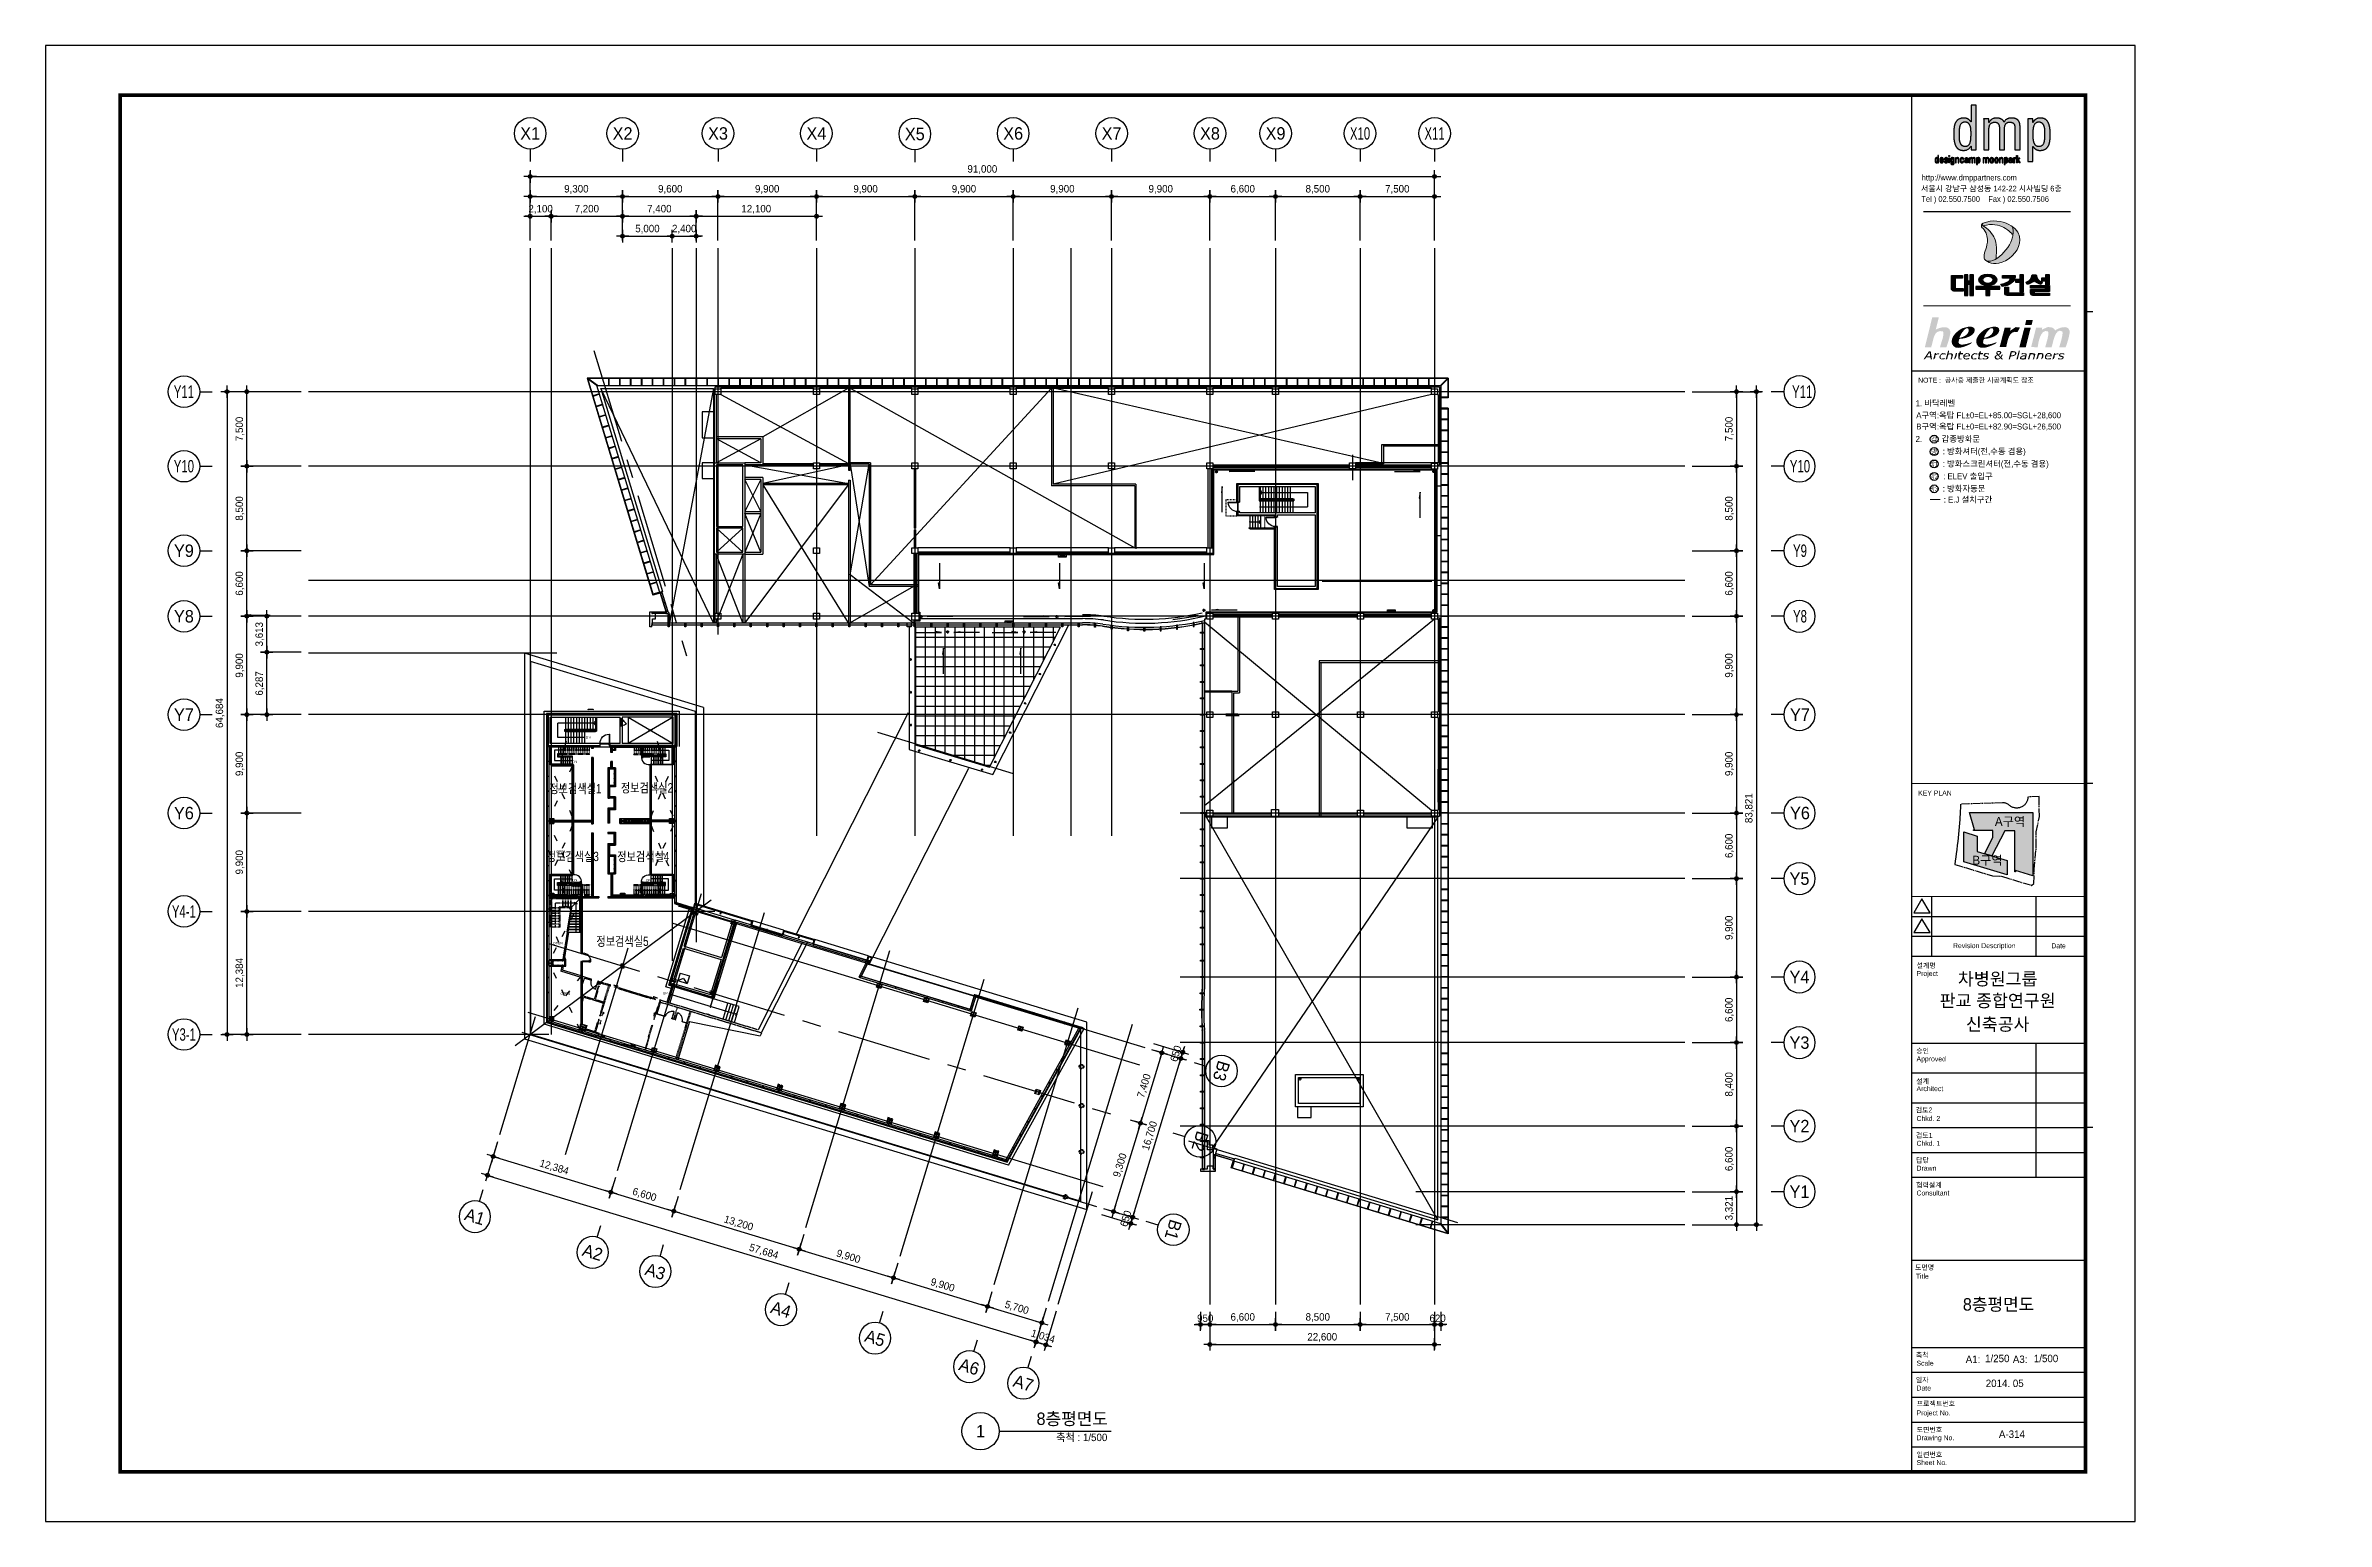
# Model space of a CAD drawing. Header units: metres. Extents: x 630750 to 860239, y 578133 to 726633.
import ezdxf
from ezdxf.enums import TextEntityAlignment as Align

# ---------------------------------------------------------------- set-up
doc = ezdxf.new("R2010")
doc.units = ezdxf.units.M
doc.header["$LTSCALE"] = 300
for name, pattern in [('CEN', [62, 60, -1, 0, -1]), ('CENTER', [50.8, 31.75, -6.35, 6.35, -6.35]), ('H2', [0.5, 0.25, -0.25]), ('HID1', [0.375, 0.25, -0.125]), ('HID2', [1, 0.5, -0.5]), ('HIDD', [0.7, 0.4, -0.3]), ('HIDDEN', [2, 1, -1]), ('HIDDEN-1', [1.4, 0.35, -0.7, 0.35]), ('SITE$0$ACAD$0$DASHED', [19.05, 12.7, -6.35]), ('SITE$0$PROPERTY', [37.5, 25, -2.5, 2.5, -2.5, 2.5, -2.5]), ('업무시설_xr-base$0$CONTINOUS', [0])]:
    doc.linetypes.add(name, pattern=pattern)
doc.layers.get('Defpoints').update_dxf_attribs({"color": 8})
for name, color, linetype in [('001dmp-FORM', 7, 'Continuous'), ('003dmp-TIT', 2, 'Continuous'), ('1203_DMP검토', 201, 'Continuous'), ('A-AL', 6, 'Continuous'), ('A-CEN', 1, 'CEN'), ('A-CEN-1', 1, 'Continuous'), ('A-CIRC', 6, 'Continuous'), ('A-CON', 2, 'Continuous'), ('A-DIM', 7, 'Continuous'), ('A-DOR', 4, 'Continuous'), ('A-ELE-4', 4, 'Continuous'), ('A-ELE-8', 8, 'Continuous'), ('A-ELE-9', 9, 'Continuous'), ('A-ELE8', 8, 'Continuous'), ('A-ELE9', 9, 'Continuous'), ('A-GRID-DIMS', 14, 'Continuous'), ('A-HAT-1', 9, 'Continuous'), ('A-HAT-2', 8, 'Continuous'), ('A-HAT-253', 253, 'Continuous'), ('A-MULL', 7, 'Continuous'), ('A-STAIR', 4, 'Continuous'), ('A-STL1', 4, 'Continuous'), ('A-SYM1', 7, 'Continuous'), ('A-TXT', 3, 'Continuous'), ('A-TXT-S', 3, 'Continuous'), ('A-WAL-BLK', 3, 'Continuous'), ('A-WAL-DW', 7, 'Continuous'), ('A-WALL-CONC', 2, 'Continuous'), ('A-WIN', 4, 'Continuous'), ('A-WIN-GLASS', 4, 'Continuous'), ('A-WIN-REV', 4, 'Continuous'), ('AL', 4, 'Continuous'), ('DIM', 7, 'Continuous'), ('DOR', 4, 'Continuous'), ('IN', 8, 'Continuous'), ("IN-st'l pipe", 230, 'Continuous'), ('INT', 117, 'Continuous'), ('KUK-C-FUR', 253, 'HID2'), ('KUK-DOOR', 4, 'Continuous'), ('KUK-DOOR-FRAME', 4, 'Continuous'), ('KUK-DRYWALL', 4, 'Continuous'), ('KUK-F-DOOR', 4, 'Continuous'), ('KUK-F-LEVEL', 4, 'Continuous'), ('KUK-F-LIGHT', 4, 'Continuous'), ('KUK-FUR-FIX', 6, 'Continuous'), ('KUK-FUR-FIX-MAKE', 6, 'Continuous'), ("KUK-st'l pipe", 230, 'Continuous'), ('KUK-WALL-DRYWALL', 4, 'Continuous'), ('KUK-WALL-FIN 1', 30, 'Continuous'), ('KUK-WALL-FIN2', 31, 'Continuous'), ('KUK-WINDOW', 4, 'Continuous'), ('KUK-석고보드', 201, 'Continuous'), ('Layer 1', 7, 'Continuous'), ('mk', 4, 'Continuous'), ('NP', 171, 'Continuous'), ('SITE$0$C-PROP', 72, 'SITE$0$ACAD$0$DASHED'), ('SLEEVE(F)입상B2', 232, 'Continuous'), ('STEL', 3, 'Continuous'), ('STL', 3, 'Continuous'), ('STL1', 4, 'Continuous'), ('Text-갑', 7, 'Continuous'), ('Text-방', 7, 'Continuous'), ('WID', 4, 'Continuous'), ('외장그레이팅', 4, 'Continuous'), ('특수설계 영역', 225, 'Continuous'), ('프레임', 5, 'Continuous')]:
    doc.layers.add(name, color=color, linetype=linetype)
doc.layers.add('sol-land', color=8, linetype='Continuous', lineweight=25)
doc.styles.add('TEXT(돋음)', font='')
doc.styles.add('돋움', font='')
doc.styles.get('TEXT(돋음)').set_extended_font_data('Dotum')
doc.styles.get('돋움').set_extended_font_data('Dotum')
doc.dimstyles.new('DIM250', dxfattribs={"dimscale": 250, "dimtxt": 3, "dimasz": 1, "dimexe": 2, "dimexo": 3, "dimgap": 1, "dimtad": 1, "dimdec": 0, "dimzin": 0, "dimdsep": 46, "dimlunit": 6, "dimtxsty": 'TEXT(돋음)', "dimblk": 'Z_DOT', "dimcen": 2.5, "dimdle": 2, "dimclrd": 256, "dimclre": 256, "dimclrt": 3, "dimadec": 0, "dimazin": 0, "dimtfac": 1, "dimtdec": 0, "dimtix": 1, "dimtmove": 2, "dimatfit": 3, "dimldrblk": 'Z_DOT', "dimfxl": 1, "dimtolj": 1, "dimtzin": 0, "dimarcsym": 0})

msp = doc.modelspace()

# ---------------------------------------------------------------- texts
at = {"layer": '001dmp-FORM', "color": 3, "style": '돋움'}
for s, height, p in [('8층평면도', 1250, (827250.2, 599969)), ('1/250         1/500', 750, (829577.5, 594527)), ('A-314', 750, (828598.2, 586906.2))]:
    msp.add_text(s, height=height, rotation=0.000018, dxfattribs=at).set_placement(p, align=Align.MIDDLE_CENTER)
at = {"layer": '003dmp-TIT', "style": '돋움'}
msp.add_text('1', height=1250, rotation=0, dxfattribs=at).set_placement((724818.7, 587211.1), align=Align.MIDDLE_CENTER)
msp.add_text('8층평면도', height=1250, rotation=0, dxfattribs=at).set_placement((737636.1, 587461.1), align=Align.BOTTOM_RIGHT)
at = {"layer": '003dmp-TIT', "color": 3, "style": '돋움'}
msp.add_text('축척 : 1/500', height=750, rotation=0, dxfattribs=at).set_placement((737579.3, 586961.1), align=Align.TOP_RIGHT)
at = {"layer": 'A-TXT', "style": '돋움'}
for s, p in [('1. 바닥레벨', (818915.4, 690351.6, 0)), ('A구역:옥탑 FL%%P0=EL+85.00=SGL+28,600', (818971.2, 689138.3, 0)), ('B구역:옥탑 FL%%P0=EL+82.90=SGL+26,500', (818971.2, 688005.4, 0)), ('2.       : 갑종방화문', (818910.4, 686755, 0)), (': 방화셔터(전,수동 겸용)', (821636.5, 685505, 0)), (': 방화스크린셔터(전,수동 겸용)', (821636.5, 684255, 0)), (': 방화자동문', (821636.5, 681755, 0)), (': ELEV 출입구', (821678.2, 683005, 0)), (': E.J 설치구간', (821740.6, 680649.1, 0))]:
    msp.add_text(s, height=600, dxfattribs=at).set_placement(p)
at = {"layer": 'A-TXT-S', "color": 3, "style": '돋움'}
for p in [(685349.7, 656887.2, 0), (685349.7, 656887.2)]:
    msp.add_text('DN', height=250, dxfattribs=at).set_placement(p, align=Align.CENTER)
at = {"layer": 'A-TXT-S', "color": 3, "style": '돋움', "width": 0.8}
for s, p in [('정보검색실1', (681428.1, 651404.7, 0)), ('정보검색실2', (688628.8, 651474.6, 0)), ('정보검색실3', (681164.8, 644574.8, 0)), ('정보검색실4', (688259.5, 644560.7, 0)), ('정보검색실5', (686163.1, 636035.9, 0))]:
    msp.add_text(s, height=937.5, rotation=0.000006, dxfattribs=at).set_placement(p)
at = {"layer": 'A-TXT-S', "color": 3, "style": '돋움'}
for s, height, p in [('A구역', 900, (826880.5, 648111.8, 0)), ('B구역', 900, (824622.7, 644209.1, 0)), ('OPEN', 250, (681797.4, 636190.2, 0)), ('OPEN', 250, (682555.4, 631112))]:
    msp.add_text(s, height=height, dxfattribs=at).set_placement(p)
at = {"layer": 'KUK-F-LEVEL', "color": 3, "style": '돋움'}
for s, p in [('A/V', (691345.1, 657619.8)), ('OPEN', (682143.5, 651680.7, 0)), ('OPEN', (692108.5, 651680.7, 0)), ('OPEN', (682143.5, 645402.7, 0)), ('OPEN', (692108.5, 645143.4, 0))]:
    msp.add_text(s, height=250, rotation=360, dxfattribs=at).set_placement(p)
for s, rotation, p in [('DN', 360, (684006.9, 654432.4, 0)), ('DN', 0, (684006.9, 642538.4, 0)), ('DN', 360, (691401.8, 642538.4, 0)), ('UP', 360, (693103.7, 631163, 0))]:
    msp.add_text(s, height=250, rotation=rotation, dxfattribs=at).set_placement(p, align=Align.CENTER)
at = {"layer": 'Text-갑', "style": 'TEXT(돋음)'}
msp.add_text('갑', height=500, dxfattribs=at).set_placement((820775.4, 687027.8, 0), align=Align.MIDDLE_CENTER)
at = {"layer": 'Text-방', "style": 'TEXT(돋음)', "width": 0.75}
for s, p in [('방1', (820775.4, 684527.8, 0)), ('방2', (820775.4, 683277.8, 0)), ('방3', (820775.4, 682027.8, 0))]:
    msp.add_text(s, height=500, dxfattribs=at).set_placement(p, align=Align.MIDDLE_CENTER)
at = {"layer": 'Text-방', "style": 'TEXT(돋음)'}
msp.add_text('방', height=500, dxfattribs=at).set_placement((820775.4, 685777.8, 0), align=Align.MIDDLE_CENTER)

# ---------------------------------------------------------------- blocks, each defined once
blk = doc.blocks.new('*U19')
at = {"layer": 'IN'}
for points in [[(0, -0.7, 1.344031), (0.3, -0.7), (0.2, -0.2, -1.344031), (0.6, -0.2), (0.4, -0.7)], [(0.4, -0.7, 1.344031), (0.7, -0.7), (0.6, -0.2, -1.344031), (1, -0.2), (0.8, -0.7)], [(0.8, -0.7, 1.344031), (1.1, -0.7), (1, -0.2, -1.344031), (1.4, -0.2), (1.2, -0.7)], [(1.2, -0.7, 1.344031), (1.5, -0.7), (1.4, -0.2, -1.344031), (1.8, -0.2), (1.6, -0.7)], [(1.6, -0.7, 1.344031), (1.9, -0.7), (1.8, -0.2, -1.344031), (2.2, -0.2), (2, -0.7)], [(2, -0.7, 1.344031), (2.3, -0.7), (2.2, -0.2, -1.344031), (2.6, -0.2), (2.4, -0.7)], [(2.4, -0.7, 1.344031), (2.7, -0.7), (2.6, -0.2, -1.344031), (3, -0.2), (2.8, -0.7)], [(2.8, -0.7, 1.344031), (3.1, -0.7), (3, -0.2, -1.344031), (3.4, -0.2), (3.2, -0.7)], [(3.2, -0.7, 1.344031), (3.5, -0.7), (3.4, -0.2, -1.344031), (3.8, -0.2), (3.6, -0.7)], [(3.6, -0.7, 1.344031), (3.9, -0.7), (3.8, -0.2, -1.344031), (4.2, -0.2), (4, -0.7)], [(4, -0.7, 1.344031), (4.3, -0.7), (4.2, -0.2, -1.344031), (4.6, -0.2), (4.4, -0.7)], [(4.4, -0.7, 1.344031), (4.7, -0.7), (4.6, -0.2, -1.344031), (5, -0.2), (4.8, -0.7)], [(4.8, -0.7, 1.344031), (5.1, -0.7), (5, -0.2, -1.344031), (5.4, -0.2), (5.2, -0.7)], [(5.2, -0.7, 1.344031), (5.5, -0.7), (5.4, -0.2, -1.344031), (5.8, -0.2), (5.6, -0.7)], [(5.6, -0.7, 1.344031), (5.9, -0.7), (5.8, -0.2, -1.344031), (6.2, -0.2), (6, -0.7)], [(6, -0.7, 1.344031), (6.3, -0.7), (6.2, -0.2, -1.344031), (6.6, -0.2), (6.4, -0.7)], [(6.4, -0.7, 1.344031), (6.7, -0.7), (6.6, -0.2, -1.344031), (7, -0.2), (6.8, -0.7)], [(6.8, -0.7, 1.344031), (7.1, -0.7), (7, -0.2, -1.344031), (7.4, -0.2), (7.2, -0.7)], [(7.2, -0.7, 1.344031), (7.5, -0.7), (7.4, -0.2, -1.344031), (7.8, -0.2), (7.6, -0.7)], [(7.6, -0.7, 1.344031), (7.9, -0.7), (7.8, -0.2, -1.344031), (8.2, -0.2), (8, -0.7)], [(8, -0.7, 1.344031), (8.3, -0.7), (8.2, -0.2, -1.344031), (8.6, -0.2), (8.4, -0.7)], [(8.4, -0.7, 1.344031), (8.7, -0.7), (8.6, -0.2, -1.344031), (9, -0.2), (8.8, -0.7)], [(8.8, -0.7, 1.344031), (9.1, -0.7), (9, -0.2, -1.344031), (9.4, -0.2), (9.2, -0.7)], [(9.2, -0.7, 1.344031), (9.5, -0.7), (9.4, -0.2, -1.344031), (9.8, -0.2), (9.6, -0.7)], [(9.6, -0.7, 1.344031), (9.9, -0.7), (9.8, -0.2, -1.344031), (10.2, -0.2), (10, -0.7)], [(10, -0.7, 1.344031), (10.3, -0.7), (10.2, -0.2, -1.344031), (10.6, -0.2), (10.4, -0.7)], [(10.4, -0.7, 1.344031), (10.7, -0.7), (10.6, -0.2, -1.344031), (11, -0.2), (10.8, -0.7)], [(10.8, -0.7, 1.344031), (11.1, -0.7), (11, -0.2, -1.344031), (11.4, -0.2), (11.2, -0.7)], [(11.2, -0.7, 1.344031), (11.5, -0.7), (11.4, -0.2, -1.344031), (11.8, -0.2), (11.6, -0.7)], [(11.6, -0.7, 1.344031), (11.9, -0.7), (11.8, -0.2, -1.344031), (12.2, -0.2), (12, -0.7)], [(12, -0.7, 1.344031), (12.3, -0.7), (12.2, -0.2, -1.344031), (12.6, -0.2), (12.4, -0.7)], [(12.4, -0.7, 1.344031), (12.7, -0.7), (12.6, -0.2, -1.344031), (13, -0.2), (12.8, -0.7)], [(12.8, -0.7, 1.344031), (13.1, -0.7), (13, -0.2, -1.344031), (13.4, -0.2), (13.2, -0.7)], [(13.2, -0.7, 1.344031), (13.5, -0.7), (13.4, -0.2, -1.344031), (13.8, -0.2), (13.6, -0.7)], [(13.6, -0.7, 1.344031), (13.9, -0.7), (13.8, -0.2, -1.344031), (14.2, -0.2), (14, -0.7)], [(14, -0.7, 1.344031), (14.3, -0.7), (14.2, -0.2, -1.344031), (14.6, -0.2), (14.4, -0.7)], [(14.4, -0.7, 1.344031), (14.7, -0.7), (14.6, -0.2, -1.344031), (15, -0.2), (14.8, -0.7)], [(14.8, -0.7, 1.344031), (15.1, -0.7), (15, -0.2, -1.344031), (15.4, -0.2), (15.2, -0.7)], [(15.2, -0.7, 1.344031), (15.5, -0.7), (15.4, -0.2, -1.344031), (15.8, -0.2), (15.6, -0.7)], [(15.6, -0.7, 1.344031), (15.9, -0.7), (15.8, -0.2, -1.344031), (16.2, -0.2), (16, -0.7)], [(16, -0.7, 1.344031), (16.3, -0.7), (16.2, -0.2, -1.344031), (16.6, -0.2), (16.4, -0.7)], [(16.4, -0.7, 1.344031), (16.7, -0.7), (16.6, -0.2, -1.344031), (17, -0.2), (16.8, -0.7)], [(16.8, -0.7, 1.344031), (17.1, -0.7), (17, -0.2, -1.344031), (17.4, -0.2), (17.2, -0.7)], [(17.2, -0.7, 1.344031), (17.5, -0.7), (17.4, -0.2, -1.344031), (17.8, -0.2), (17.6, -0.7)], [(17.6, -0.7, 1.344031), (17.9, -0.7), (17.8, -0.2, -1.344031), (18.2, -0.2), (18, -0.7)], [(18, -0.7, 1.344031), (18.3, -0.7), (18.2, -0.2, -1.344031), (18.6, -0.2), (18.4, -0.7)], [(18.4, -0.7, 1.344031), (18.7, -0.7), (18.6, -0.2, -1.344031), (19, -0.2), (18.8, -0.7)], [(18.8, -0.7, 1.344031), (19.1, -0.7), (19, -0.2, -1.344031), (19.4, -0.2), (19.2, -0.7)], [(19.2, -0.7, 1.344031), (19.5, -0.7), (19.4, -0.2, -1.344031), (19.8, -0.2), (19.6, -0.7)], [(19.6, -0.7, 1.344031), (19.9, -0.7), (19.8, -0.2, -1.344031), (20.2, -0.2), (20, -0.7)], [(20, -0.7, 1.344031), (20.3, -0.7), (20.2, -0.2, -1.344031), (20.6, -0.2), (20.4, -0.7)], [(20.4, -0.7, 1.344031), (20.7, -0.7), (20.6, -0.2, -1.344031), (21, -0.2), (20.8, -0.7)], [(20.8, -0.7, 1.344031), (21.1, -0.7), (21, -0.2, -1.344031), (21.4, -0.2), (21.2, -0.7)], [(21.2, -0.7, 1.344031), (21.5, -0.7), (21.4, -0.2, -1.344031), (21.8, -0.2), (21.6, -0.7)], [(21.6, -0.7, 1.344031), (21.9, -0.7), (21.8, -0.2, -1.344031), (22.2, -0.2), (22, -0.7)], [(22, -0.7, 1.344031), (22.3, -0.7), (22.2, -0.2, -1.344031), (22.6, -0.2), (22.4, -0.7)], [(22.4, -0.7, 1.344031), (22.7, -0.7), (22.6, -0.2, -1.344031), (23, -0.2), (22.8, -0.7)], [(22.8, -0.7, 1.344031), (23.1, -0.7), (23, -0.2, -1.344031), (23.4, -0.2), (23.2, -0.7)], [(23.2, -0.7, 1.344031), (23.5, -0.7), (23.4, -0.2, -1.344031), (23.8, -0.2), (23.6, -0.7)], [(23.6, -0.7, 1.344031), (23.9, -0.7), (23.8, -0.2, -1.344031), (24.2, -0.2), (24, -0.7)], [(24, -0.7, 1.344031), (24.3, -0.7), (24.2, -0.2, -1.344031), (24.6, -0.2), (24.4, -0.7)], [(24.4, -0.7, 1.344031), (24.7, -0.7), (24.6, -0.2, -1.344031), (25, -0.2), (24.8, -0.7)], [(24.8, -0.7, 1.344031), (25.1, -0.7), (25, -0.2, -1.344031), (25.4, -0.2), (25.2, -0.7)], [(25.2, -0.7, 1.344031), (25.5, -0.7), (25.4, -0.2, -1.344031), (25.8, -0.2), (25.6, -0.7)], [(25.6, -0.7, 1.344031), (25.9, -0.7), (25.8, -0.2, -1.344031), (26.2, -0.2), (26, -0.7)], [(26, -0.7, 1.344031), (26.3, -0.7), (26.2, -0.2, -1.344031), (26.6, -0.2), (26.4, -0.7)], [(26.4, -0.7, 1.344031), (26.7, -0.7), (26.6, -0.2, -1.344031), (27, -0.2), (26.8, -0.7)], [(26.8, -0.7, 1.344031), (27.1, -0.7), (27, -0.2, -1.344031), (27.4, -0.2), (27.2, -0.7)], [(27.2, -0.7, 1.344031), (27.5, -0.7), (27.4, -0.2, -1.344031), (27.8, -0.2), (27.6, -0.7)], [(27.6, -0.7, 1.344031), (27.9, -0.7), (27.8, -0.2, -1.344031), (28.2, -0.2), (28, -0.7)], [(28, -0.7, 1.344031), (28.3, -0.7), (28.2, -0.2, -1.344031), (28.6, -0.2), (28.4, -0.7)], [(28.4, -0.7, 1.344031), (28.7, -0.7), (28.6, -0.2, -1.344031), (29, -0.2), (28.8, -0.7)], [(28.8, -0.7, 1.344031), (29.1, -0.7), (29, -0.2, -1.344031), (29.4, -0.2), (29.2, -0.7)], [(29.2, -0.7, 1.344031), (29.5, -0.7), (29.4, -0.2, -1.344031), (29.8, -0.2), (29.6, -0.7)], [(29.6, -0.7, 1.344031), (29.9, -0.7), (29.8, -0.2, -1.344031), (30.2, -0.2), (30, -0.7)], [(30, -0.7, 1.344031), (30.3, -0.7), (30.2, -0.2, -1.344031), (30.6, -0.2), (30.4, -0.7)], [(30.4, -0.7, 1.344031), (30.7, -0.7), (30.6, -0.2, -1.344031), (31, -0.2), (30.8, -0.7)], [(30.8, -0.7, 1.344031), (31.1, -0.7), (31, -0.2, -1.344031), (31.4, -0.2), (31.2, -0.7)], [(31.2, -0.7, 1.344031), (31.5, -0.7), (31.4, -0.2, -1.344031), (31.8, -0.2), (31.6, -0.7)], [(31.6, -0.7, 1.344031), (31.9, -0.7), (31.8, -0.2, -1.344031), (32.2, -0.2), (32, -0.7)], [(32, -0.7, 1.344031), (32.3, -0.7), (32.2, -0.2, -1.344031), (32.6, -0.2), (32.4, -0.7)], [(32.4, -0.7, 1.344031), (32.7, -0.7), (32.6, -0.2, -1.344031), (33, -0.2), (32.8, -0.7)], [(32.8, -0.7, 1.344031), (33.1, -0.7), (33, -0.2, -1.344031), (33.4, -0.2), (33.2, -0.7)], [(33.2, -0.7, 1.344031), (33.5, -0.7), (33.4, -0.2, -1.344031), (33.8, -0.2), (33.6, -0.7)], [(33.6, -0.7, 1.344031), (33.9, -0.7), (33.8, -0.2, -1.344031), (34.2, -0.2), (34, -0.7)], [(34, -0.7, 1.344031), (34.3, -0.7), (34.2, -0.2, -1.344031), (34.6, -0.2), (34.4, -0.7)], [(34.4, -0.7, 1.344031), (34.7, -0.7), (34.6, -0.2, -1.344031), (35, -0.2), (34.8, -0.7)], [(34.8, -0.7, 1.344031), (35.1, -0.7), (35, -0.2, -1.344031), (35.4, -0.2), (35.2, -0.7)], [(35.2, -0.7, 1.344031), (35.5, -0.7), (35.4, -0.2, -1.344031), (35.8, -0.2), (35.6, -0.7)], [(35.6, -0.7, 1.344031), (35.9, -0.7), (35.8, -0.2, -1.344031), (36.2, -0.2), (36, -0.7)], [(36, -0.7, 1.344031), (36.3, -0.7), (36.2, -0.2, -1.344031), (36.6, -0.2), (36.4, -0.7)], [(36.4, -0.7, 1.344031), (36.7, -0.7), (36.6, -0.2, -1.344031), (37, -0.2), (36.8, -0.7)], [(36.8, -0.7, 1.344031), (37.1, -0.7), (37, -0.2, -1.344031), (37.4, -0.2), (37.2, -0.7)], [(37.2, -0.7, 1.344031), (37.5, -0.7), (37.4, -0.2, -1.344031), (37.8, -0.2), (37.6, -0.7)], [(37.6, -0.7, 1.344031), (37.9, -0.7), (37.8, -0.2, -1.344031), (38.2, -0.2), (38, -0.7)], [(38, -0.7, 1.344031), (38.3, -0.7), (38.2, -0.2, -1.344031), (38.6, -0.2), (38.4, -0.7)], [(38.4, -0.7, 1.344031), (38.7, -0.7), (38.6, -0.2, -1.344031), (39, -0.2), (38.8, -0.7)], [(38.8, -0.7, 1.344031), (39.1, -0.7), (39, -0.2, -1.344031), (39.4, -0.2), (39.2, -0.7)], [(39.2, -0.7, 1.344031), (39.5, -0.7), (39.4, -0.2, -1.344031), (39.8, -0.2), (39.6, -0.7)], [(39.6, -0.7, 1.344031), (39.9, -0.7), (39.8, -0.2, -1.344031), (40.2, -0.2), (40, -0.7)], [(40, -0.7, 1.344031), (40.3, -0.7), (40.2, -0.2, -1.344031), (40.6, -0.2), (40.4, -0.7)], [(40.4, -0.7, 1.344031), (40.7, -0.7), (40.6, -0.2, -1.344031), (41, -0.2), (40.8, -0.7)], [(40.8, -0.7, 1.344031), (41.1, -0.7), (41, -0.2, -1.344031), (41.4, -0.2), (41.2, -0.7)], [(41.2, -0.7, 1.344031), (41.5, -0.7), (41.4, -0.2, -1.344031), (41.8, -0.2), (41.6, -0.7)], [(41.6, -0.7, 1.344031), (41.9, -0.7), (41.8, -0.2, -1.344031), (42.2, -0.2), (42, -0.7)], [(42, -0.7, 1.344031), (42.3, -0.7), (42.2, -0.2, -1.344031), (42.6, -0.2), (42.4, -0.7)], [(42.4, -0.7, 1.344031), (42.7, -0.7), (42.6, -0.2, -1.344031), (43, -0.2), (42.8, -0.7)], [(42.8, -0.7, 1.344031), (43.1, -0.7), (43, -0.2, -1.344031), (43.4, -0.2), (43.2, -0.7)], [(43.2, -0.7, 1.344031), (43.5, -0.7), (43.4, -0.2, -1.344031), (43.8, -0.2), (43.6, -0.7)], [(43.6, -0.7, 1.344031), (43.9, -0.7), (43.8, -0.2, -1.344031), (44.2, -0.2), (44, -0.7)], [(44, -0.7, 1.344031), (44.3, -0.7), (44.2, -0.2, -1.344031), (44.6, -0.2), (44.4, -0.7)], [(44.4, -0.7, 1.344031), (44.7, -0.7), (44.6, -0.2, -1.344031), (45, -0.2), (44.8, -0.7)], [(44.8, -0.7, 1.344031), (45.1, -0.7), (45, -0.2, -1.344031), (45.4, -0.2), (45.2, -0.7)], [(45.2, -0.7, 1.344031), (45.5, -0.7), (45.4, -0.2, -1.344031), (45.8, -0.2), (45.6, -0.7)], [(45.6, -0.7, 1.344031), (45.9, -0.7), (45.8, -0.2, -1.344031), (46.2, -0.2), (46, -0.7)], [(46, -0.7, 1.344031), (46.3, -0.7), (46.2, -0.2, -1.344031), (46.6, -0.2), (46.4, -0.7)], [(46.4, -0.7, 1.344031), (46.7, -0.7), (46.6, -0.2, -1.344031), (47, -0.2), (46.8, -0.7)], [(46.8, -0.7, 1.344031), (47.1, -0.7), (47, -0.2, -1.344031), (47.4, -0.2), (47.2, -0.7)], [(47.2, -0.7, 1.344031), (47.5, -0.7), (47.4, -0.2, -1.344031), (47.8, -0.2), (47.6, -0.7)], [(47.6, -0.7, 1.344031), (47.9, -0.7), (47.8, -0.2, -1.344031), (48.2, -0.2), (48, -0.7)], [(48, -0.7, 1.344031), (48.3, -0.7), (48.2, -0.2, -1.344031), (48.6, -0.2), (48.4, -0.7)], [(48.4, -0.7, 1.344031), (48.7, -0.7), (48.6, -0.2, -1.344031), (49, -0.2), (48.8, -0.7)], [(48.8, -0.7, 1.344031), (49.1, -0.7), (49, -0.2, -1.344031), (49.4, -0.2), (49.2, -0.7)], [(49.2, -0.7, 1.344031), (49.5, -0.7), (49.4, -0.2, -1.344031), (49.8, -0.2), (49.6, -0.7)], [(49.6, -0.7, 1.344031), (49.9, -0.7), (49.8, -0.2, -1.344031), (50.2, -0.2), (50, -0.7)], [(50, -0.7, 1.344031), (50.3, -0.7), (50.2, -0.2, -1.344031), (50.6, -0.2), (50.4, -0.7)], [(50.4, -0.7, 1.344031), (50.7, -0.7), (50.6, -0.2, -1.344031), (51, -0.2), (50.8, -0.7)], [(50.8, -0.7, 1.344031), (51.1, -0.7), (51, -0.2, -1.344031), (51.4, -0.2), (51.2, -0.7)], [(51.2, -0.7, 1.344031), (51.5, -0.7), (51.4, -0.2, -1.344031), (51.8, -0.2), (51.6, -0.7)], [(51.6, -0.7, 1.344031), (51.9, -0.7), (51.8, -0.2, -1.344031), (52.2, -0.2), (52, -0.7)], [(52, -0.7, 1.344031), (52.3, -0.7), (52.2, -0.2, -1.344031), (52.6, -0.2), (52.4, -0.7)], [(52.4, -0.7, 1.344031), (52.7, -0.7), (52.6, -0.2, -1.344031), (53, -0.2), (52.8, -0.7)], [(52.8, -0.7, 1.344031), (53.1, -0.7), (53, -0.2, -1.344031), (53.4, -0.2), (53.2, -0.7)], [(53.2, -0.7, 1.344031), (53.5, -0.7), (53.4, -0.2, -1.344031), (53.8, -0.2), (53.6, -0.7)], [(53.6, -0.7, 1.344031), (53.9, -0.7), (53.8, -0.2, -1.344031), (54.2, -0.2), (54, -0.7)], [(54, -0.7, 1.344031), (54.3, -0.7), (54.2, -0.2, -1.344031), (54.6, -0.2), (54.4, -0.7)], [(54.4, -0.7, 1.344031), (54.7, -0.7), (54.6, -0.2, -1.344031), (55, -0.2), (54.8, -0.7)], [(54.8, -0.7, 1.344031), (55.1, -0.7), (55, -0.2, -1.344031), (55.4, -0.2), (55.2, -0.7)], [(55.2, -0.7, 1.344031), (55.5, -0.7), (55.4, -0.2, -1.344031), (55.8, -0.2), (55.6, -0.7)], [(55.6, -0.7, 1.344031), (55.9, -0.7), (55.8, -0.2, -1.344031), (56.2, -0.2), (56, -0.7)], [(56, -0.7, 1.344031), (56.3, -0.7), (56.2, -0.2, -1.344031), (56.6, -0.2), (56.4, -0.7)], [(56.4, -0.7, 1.344031), (56.7, -0.7), (56.6, -0.2, -1.344031), (57, -0.2), (56.8, -0.7)], [(56.8, -0.7, 1.344031), (57.1, -0.7), (57, -0.2, -1.344031), (57.4, -0.2), (57.2, -0.7)], [(57.2, -0.7, 1.344031), (57.5, -0.7), (57.4, -0.2, -1.344031), (57.8, -0.2), (57.6, -0.7)], [(57.6, -0.7, 1.344031), (57.9, -0.7), (57.8, -0.2, -1.344031), (58.2, -0.2), (58, -0.7)], [(58, -0.7, 1.344031), (58.3, -0.7), (58.2, -0.2, -1.344031), (58.6, -0.2), (58.4, -0.7)], [(58.4, -0.7, 1.344031), (58.7, -0.7), (58.6, -0.2, -1.344031), (59, -0.2), (58.8, -0.7)], [(58.8, -0.7, 1.344031), (59.1, -0.7), (59, -0.2, -1.344031), (59.4, -0.2), (59.2, -0.7)], [(59.2, -0.7, 1.344031), (59.5, -0.7), (59.4, -0.2, -1.344031), (59.8, -0.2), (59.6, -0.7)], [(59.6, -0.7, 1.344031), (59.9, -0.7), (59.8, -0.2, -1.344031), (60.2, -0.2), (60, -0.7)], [(60, -0.7, 1.344031), (60.3, -0.7), (60.2, -0.2, -1.344031), (60.6, -0.2), (60.4, -0.7)], [(60.4, -0.7, 1.344031), (60.7, -0.7), (60.6, -0.2, -1.344031), (61, -0.2), (60.8, -0.7)], [(60.8, -0.7, 1.344031), (61.1, -0.7), (61, -0.2, -1.344031), (61.4, -0.2), (61.2, -0.7)], [(61.2, -0.7, 1.344031), (61.5, -0.7), (61.4, -0.2, -1.344031), (61.8, -0.2), (61.6, -0.7)], [(61.6, -0.7, 1.344031), (61.9, -0.7), (61.8, -0.2, -1.344031), (62.2, -0.2), (62, -0.7)], [(62, -0.7, 1.344031), (62.3, -0.7), (62.2, -0.2, -1.344031), (62.6, -0.2), (62.4, -0.7)], [(62.4, -0.7, 1.344031), (62.7, -0.7), (62.6, -0.2, -1.344031), (63, -0.2), (62.8, -0.7)], [(62.8, -0.7, 1.344031), (63.1, -0.7), (63, -0.2, -1.344031), (63.4, -0.2), (63.2, -0.7)], [(63.2, -0.7, 1.344031), (63.5, -0.7), (63.4, -0.2, -1.344031), (63.8, -0.2), (63.6, -0.7)], [(63.6, -0.7, 1.344031), (63.9, -0.7), (63.8, -0.2, -1.344031), (64.2, -0.2), (64, -0.7)], [(64, -0.7, 1.344031), (64.3, -0.7), (64.2, -0.2, -1.344031), (64.6, -0.2), (64.4, -0.7)], [(64.4, -0.7, 1.344031), (64.7, -0.7), (64.6, -0.2, -1.344031), (65, -0.2), (64.8, -0.7)], [(64.8, -0.7, 1.344031), (65.1, -0.7), (65, -0.2, -1.344031), (65.4, -0.2), (65.2, -0.7)], [(65.2, -0.7, 1.344031), (65.5, -0.7), (65.4, -0.2, -1.344031), (65.8, -0.2), (65.6, -0.7)], [(65.6, -0.7, 1.344031), (65.9, -0.7), (65.8, -0.2, -1.344031), (66.2, -0.2), (66, -0.7)], [(66, -0.7, 1.344031), (66.3, -0.7), (66.2, -0.2, -1.344031), (66.6, -0.2), (66.4, -0.7)], [(66.4, -0.7, 1.344031), (66.7, -0.7), (66.6, -0.2, -1.344031), (67, -0.2), (66.8, -0.7)], [(66.8, -0.7, 1.344031), (67.1, -0.7), (67, -0.2, -1.344031), (67.4, -0.2), (67.2, -0.7)], [(67.2, -0.7, 1.344031), (67.5, -0.7), (67.4, -0.2, -1.344031), (67.8, -0.2), (67.6, -0.7)], [(67.6, -0.7, 1.344031), (67.9, -0.7), (67.8, -0.2, -1.344031), (68.2, -0.2), (68, -0.7)], [(68, -0.7, 1.344031), (68.3, -0.7), (68.2, -0.2, -1.344031), (68.6, -0.2), (68.4, -0.7)], [(68.4, -0.7, 1.344031), (68.7, -0.7), (68.6, -0.2, -1.344031), (69, -0.2), (68.8, -0.7)], [(68.8, -0.7, 1.344031), (69.1, -0.7), (69, -0.2, -1.344031), (69.4, -0.2), (69.2, -0.7)], [(69.2, -0.7, 1.344031), (69.5, -0.7), (69.4, -0.2, -1.344031), (69.8, -0.2), (69.6, -0.7)], [(69.6, -0.7, 1.344031), (69.9, -0.7), (69.8, -0.2, -1.344031), (70.2, -0.2), (70, -0.7)], [(70, -0.7, 1.344031), (70.3, -0.7), (70.2, -0.2, -1.344031), (70.6, -0.2), (70.4, -0.7)], [(70.4, -0.7, 1.344031), (70.7, -0.7), (70.6, -0.2, -1.344031), (71, -0.2), (70.8, -0.7)], [(70.8, -0.7, 1.344031), (71.1, -0.7), (71, -0.2, -1.344031), (71.4, -0.2), (71.2, -0.7)], [(71.2, -0.7, 1.344031), (71.5, -0.7), (71.4, -0.2, -1.344031), (71.8, -0.2), (71.6, -0.7)], [(71.6, -0.7, 1.344031), (71.9, -0.7), (71.8, -0.2, -1.344031), (72.2, -0.2), (72, -0.7)], [(72, -0.7, 1.344031), (72.3, -0.7), (72.2, -0.2, -1.344031), (72.6, -0.2), (72.4, -0.7)], [(72.4, -0.7, 1.344031), (72.7, -0.7), (72.6, -0.2, -1.344031), (73, -0.2), (72.8, -0.7)], [(72.8, -0.7, 1.344031), (73.1, -0.7), (73, -0.2, -1.344031), (73.4, -0.2), (73.2, -0.7)], [(73.2, -0.7, 1.344031), (73.5, -0.7), (73.4, -0.2, -1.344031), (73.8, -0.2), (73.6, -0.7)], [(73.6, -0.7, 1.344031), (73.9, -0.7), (73.8, -0.2, -1.344031), (74.2, -0.2), (74, -0.7)], [(74, -0.7, 1.344031), (74.3, -0.7), (74.2, -0.2, -1.344031), (74.6, -0.2), (74.4, -0.7)], [(74.4, -0.7, 1.344031), (74.7, -0.7), (74.6, -0.2, -1.344031), (75, -0.2), (74.8, -0.7)], [(74.8, -0.7, 1.344031), (75.1, -0.7), (75, -0.2, -1.344031), (75.4, -0.2), (75.2, -0.7)], [(75.2, -0.7, 1.344031), (75.5, -0.7), (75.4, -0.2, -1.344031), (75.8, -0.2), (75.6, -0.7)], [(75.6, -0.7, 1.344031), (75.9, -0.7), (75.8, -0.2, -1.344031), (76.2, -0.2), (76, -0.7)], [(76, -0.7, 1.344031), (76.3, -0.7), (76.2, -0.2, -1.344031), (76.6, -0.2), (76.4, -0.7)], [(76.4, -0.7, 1.344031), (76.7, -0.7), (76.6, -0.2, -1.344031), (77, -0.2), (76.8, -0.7)], [(76.8, -0.7, 1.344031), (77.1, -0.7), (77, -0.2, -1.344031), (77.4, -0.2), (77.2, -0.7)], [(77.2, -0.7, 1.344031), (77.5, -0.7), (77.4, -0.2, -1.344031), (77.8, -0.2), (77.6, -0.7)], [(77.6, -0.7, 1.344031), (77.9, -0.7), (77.8, -0.2, -1.344031), (78.2, -0.2), (78, -0.7)], [(78, -0.7, 1.344031), (78.3, -0.7), (78.2, -0.2, -1.344031), (78.6, -0.2), (78.4, -0.7)], [(78.4, -0.7, 1.344031), (78.7, -0.7), (78.6, -0.2, -1.344031), (79, -0.2), (78.8, -0.7)], [(78.8, -0.7, 1.344031), (79.1, -0.7), (79, -0.2, -1.344031), (79.4, -0.2), (79.2, -0.7)], [(79.2, -0.7, 1.344031), (79.5, -0.7), (79.4, -0.2, -1.344031), (79.8, -0.2), (79.6, -0.7)], [(79.6, -0.7, 1.344031), (79.9, -0.7), (79.8, -0.2, -1.344031), (80.2, -0.2), (80, -0.7)], [(80, -0.7, 1.344031), (80.3, -0.7), (80.2, -0.2, -1.344031), (80.6, -0.2), (80.4, -0.7)], [(80.4, -0.7, 1.344031), (80.7, -0.7), (80.6, -0.2, -1.344031), (81, -0.2), (80.8, -0.7)], [(80.8, -0.7, 1.344031), (81.1, -0.7), (81, -0.2, -1.344031), (81.4, -0.2), (81.2, -0.7)], [(81.2, -0.7, 1.344031), (81.5, -0.7), (81.4, -0.2, -1.344031), (81.8, -0.2), (81.6, -0.7)], [(81.6, -0.7, 1.344031), (81.9, -0.7), (81.8, -0.2, -1.344031), (82.2, -0.2), (82, -0.7)], [(82, -0.7, 1.344031), (82.3, -0.7), (82.2, -0.2, -1.344031), (82.6, -0.2), (82.4, -0.7)], [(82.4, -0.7, 1.344031), (82.7, -0.7), (82.6, -0.2, -1.344031), (83, -0.2), (82.8, -0.7)], [(82.8, -0.7, 1.344031), (83.1, -0.7), (83, -0.2, -1.344031), (83.4, -0.2), (83.2, -0.7)], [(83.2, -0.7, 1.344031), (83.5, -0.7), (83.4, -0.2, -1.344031), (83.8, -0.2), (83.6, -0.7)], [(83.6, -0.7, 1.344031), (83.9, -0.7), (83.8, -0.2, -1.344031), (84.2, -0.2), (84, -0.7)], [(84, -0.7, 1.344031), (84.3, -0.7), (84.2, -0.2, -1.344031), (84.6, -0.2), (84.4, -0.7)], [(84.4, -0.7, 1.344031), (84.7, -0.7), (84.6, -0.2, -1.344031), (85, -0.2), (84.8, -0.7)], [(84.8, -0.7, 1.344031), (85.1, -0.7), (85, -0.2, -1.344031), (85.4, -0.2), (85.2, -0.7)], [(85.2, -0.7, 1.344031), (85.5, -0.7), (85.4, -0.2, -1.344031), (85.8, -0.2), (85.6, -0.7)], [(85.6, -0.7, 1.344031), (85.9, -0.7), (85.8, -0.2, -1.344031), (86.2, -0.2), (86, -0.7)], [(86, -0.7, 1.344031), (86.3, -0.7), (86.2, -0.2, -1.344031), (86.6, -0.2), (86.4, -0.7)], [(86.4, -0.7, 1.344031), (86.7, -0.7), (86.6, -0.2, -1.344031), (87, -0.2), (86.8, -0.7)], [(86.8, -0.7, 1.344031), (87.1, -0.7), (87, -0.2, -1.344031), (87.4, -0.2), (87.2, -0.7)], [(87.2, -0.7, 1.344031), (87.5, -0.7), (87.4, -0.2, -1.344031), (87.8, -0.2), (87.6, -0.7)], [(87.6, -0.7, 1.344031), (87.9, -0.7), (87.8, -0.2, -1.344031), (88.2, -0.2), (88, -0.7)], [(88, -0.7, 1.344031), (88.3, -0.7), (88.2, -0.2, -1.344031), (88.6, -0.2), (88.4, -0.7)], [(88.4, -0.7, 1.344031), (88.7, -0.7), (88.6, -0.2, -1.344031), (89, -0.2), (88.8, -0.7)], [(88.8, -0.7, 1.344031), (89.1, -0.7), (89, -0.2, -1.344031), (89.4, -0.2), (89.2, -0.7)], [(89.2, -0.7, 1.344031), (89.5, -0.7), (89.4, -0.2, -1.344031), (89.8, -0.2), (89.6, -0.7)], [(89.6, -0.7, 1.344031), (89.9, -0.7), (89.8, -0.2, -1.344031), (90.2, -0.2), (90, -0.7)], [(90, -0.7, 1.344031), (90.3, -0.7), (90.2, -0.2, -1.344031), (90.6, -0.2), (90.4, -0.7)], [(90.4, -0.7, 1.344031), (90.7, -0.7), (90.6, -0.2, -1.344031), (91, -0.2), (90.8, -0.7)], [(90.8, -0.7, 1.344031), (91.1, -0.7), (91, -0.2, -1.344031), (91.4, -0.2), (91.2, -0.7)], [(91.2, -0.7, 1.344031), (91.5, -0.7), (91.4, -0.2, -1.344031), (91.8, -0.2), (91.6, -0.7)], [(91.6, -0.7, 1.344031), (91.9, -0.7), (91.8, -0.2, -1.344031), (92.2, -0.2), (92, -0.7)], [(92, -0.7, 1.344031), (92.3, -0.7), (92.2, -0.2, -1.344031), (92.6, -0.2), (92.4, -0.7)], [(92.4, -0.7, 1.344031), (92.7, -0.7), (92.6, -0.2, -1.344031), (93, -0.2), (92.8, -0.7)], [(92.8, -0.7, 1.344031), (93.1, -0.7), (93, -0.2, -1.344031), (93.4, -0.2), (93.2, -0.7)], [(93.2, -0.7, 1.344031), (93.5, -0.7), (93.4, -0.2, -1.344031), (93.8, -0.2), (93.6, -0.7)]]:
    blk.add_lwpolyline(points, format="xyb", dxfattribs=at)
at = {"layer": 'NP'}
for p, q in [((0, 0), (0.4, 0)), ((0.4, 0), (0.8, 0)), ((0.8, 0), (1.2, 0)), ((1.2, 0), (1.6, 0)), ((1.6, 0), (2, 0)), ((2, 0), (2.4, 0)), ((2.4, 0), (2.8, 0)), ((2.8, 0), (3.2, 0)), ((3.2, 0), (3.6, 0)), ((3.6, 0), (4, 0)), ((4, 0), (4.4, 0)), ((4.4, 0), (4.8, 0)), ((4.8, 0), (5.2, 0)), ((5.2, 0), (5.6, 0)), ((5.6, 0), (6, 0)), ((6, 0), (6.4, 0)), ((6.4, 0), (6.8, 0)), ((6.8, 0), (7.2, 0)), ((7.2, 0), (7.6, 0)), ((7.6, 0), (8, 0)), ((8, 0), (8.4, 0)), ((8.4, 0), (8.8, 0)), ((8.8, 0), (9.2, 0)), ((9.2, 0), (9.6, 0)), ((9.6, 0), (10, 0)), ((10, 0), (10.4, 0)), ((10.4, 0), (10.8, 0)), ((10.8, 0), (11.2, 0)), ((11.2, 0), (11.6, 0)), ((11.6, 0), (12, 0)), ((12, 0), (12.4, 0)), ((12.4, 0), (12.8, 0)), ((12.8, 0), (13.2, 0)), ((13.2, 0), (13.6, 0)), ((13.6, 0), (14, 0)), ((14, 0), (14.4, 0)), ((14.4, 0), (14.8, 0)), ((14.8, 0), (15.2, 0)), ((15.2, 0), (15.6, 0)), ((15.6, 0), (16, 0)), ((16, 0), (16.4, 0)), ((16.4, 0), (16.8, 0)), ((16.8, 0), (17.2, 0)), ((17.2, 0), (17.6, 0)), ((17.6, 0), (18, 0)), ((18, 0), (18.4, 0)), ((18.4, 0), (18.8, 0)), ((18.8, 0), (19.2, 0)), ((19.2, 0), (19.6, 0)), ((19.6, 0), (20, 0)), ((20, 0), (20.4, 0)), ((20.4, 0), (20.8, 0)), ((20.8, 0), (21.2, 0)), ((21.2, 0), (21.6, 0)), ((21.6, 0), (22, 0)), ((22, 0), (22.4, 0)), ((22.4, 0), (22.8, 0)), ((22.8, 0), (23.2, 0)), ((23.2, 0), (23.6, 0)), ((23.6, 0), (24, 0)), ((24, 0), (24.4, 0)), ((24.4, 0), (24.8, 0)), ((24.8, 0), (25.2, 0)), ((25.2, 0), (25.6, 0)), ((25.6, 0), (26, 0)), ((26, 0), (26.4, 0)), ((26.4, 0), (26.8, 0)), ((26.8, 0), (27.2, 0)), ((27.2, 0), (27.6, 0)), ((27.6, 0), (28, 0)), ((28, 0), (28.4, 0)), ((28.4, 0), (28.8, 0)), ((28.8, 0), (29.2, 0)), ((29.2, 0), (29.6, 0)), ((29.6, 0), (30, 0)), ((30, 0), (30.4, 0)), ((30.4, 0), (30.8, 0)), ((30.8, 0), (31.2, 0)), ((31.2, 0), (31.6, 0)), ((31.6, 0), (32, 0)), ((32, 0), (32.4, 0)), ((32.4, 0), (32.8, 0)), ((32.8, 0), (33.2, 0)), ((33.2, 0), (33.6, 0)), ((33.6, 0), (34, 0)), ((34, 0), (34.4, 0)), ((34.4, 0), (34.8, 0)), ((34.8, 0), (35.2, 0)), ((35.2, 0), (35.6, 0)), ((35.6, 0), (36, 0)), ((36, 0), (36.4, 0)), ((36.4, 0), (36.8, 0)), ((36.8, 0), (37.2, 0)), ((37.2, 0), (37.6, 0)), ((37.6, 0), (38, 0)), ((38, 0), (38.4, 0)), ((38.4, 0), (38.8, 0)), ((38.8, 0), (39.2, 0)), ((39.2, 0), (39.6, 0)), ((39.6, 0), (40, 0)), ((40, 0), (40.4, 0)), ((40.4, 0), (40.8, 0)), ((40.8, 0), (41.2, 0)), ((41.2, 0), (41.6, 0)), ((41.6, 0), (42, 0)), ((42, 0), (42.4, 0)), ((42.4, 0), (42.8, 0)), ((42.8, 0), (43.2, 0)), ((43.2, 0), (43.6, 0)), ((43.6, 0), (44, 0)), ((44, 0), (44.4, 0)), ((44.4, 0), (44.8, 0)), ((44.8, 0), (45.2, 0)), ((45.2, 0), (45.6, 0)), ((45.6, 0), (46, 0)), ((46, 0), (46.4, 0)), ((46.4, 0), (46.8, 0)), ((46.8, 0), (47.2, 0)), ((47.2, 0), (47.6, 0)), ((47.6, 0), (48, 0)), ((48, 0), (48.4, 0)), ((48.4, 0), (48.8, 0)), ((48.8, 0), (49.2, 0)), ((49.2, 0), (49.6, 0)), ((49.6, 0), (50, 0)), ((50, 0), (50.4, 0)), ((50.4, 0), (50.8, 0)), ((50.8, 0), (51.2, 0)), ((51.2, 0), (51.6, 0)), ((51.6, 0), (52, 0)), ((52, 0), (52.4, 0)), ((52.4, 0), (52.8, 0)), ((52.8, 0), (53.2, 0)), ((53.2, 0), (53.6, 0)), ((53.6, 0), (54, 0)), ((54, 0), (54.4, 0)), ((54.4, 0), (54.8, 0)), ((54.8, 0), (55.2, 0)), ((55.2, 0), (55.6, 0)), ((55.6, 0), (56, 0)), ((56, 0), (56.4, 0)), ((56.4, 0), (56.8, 0)), ((56.8, 0), (57.2, 0)), ((57.2, 0), (57.6, 0)), ((57.6, 0), (58, 0)), ((58, 0), (58.4, 0)), ((58.4, 0), (58.8, 0)), ((58.8, 0), (59.2, 0)), ((59.2, 0), (59.6, 0)), ((59.6, 0), (60, 0)), ((60, 0), (60.4, 0)), ((60.4, 0), (60.8, 0)), ((60.8, 0), (61.2, 0)), ((61.2, 0), (61.6, 0)), ((61.6, 0), (62, 0)), ((62, 0), (62.4, 0)), ((62.4, 0), (62.8, 0)), ((62.8, 0), (63.2, 0)), ((63.2, 0), (63.6, 0)), ((63.6, 0), (64, 0)), ((64, 0), (64.4, 0)), ((64.4, 0), (64.8, 0)), ((64.8, 0), (65.2, 0)), ((65.2, 0), (65.6, 0)), ((65.6, 0), (66, 0)), ((66, 0), (66.4, 0)), ((66.4, 0), (66.8, 0)), ((66.8, 0), (67.2, 0)), ((67.2, 0), (67.6, 0)), ((67.6, 0), (68, 0)), ((68, 0), (68.4, 0)), ((68.4, 0), (68.8, 0)), ((68.8, 0), (69.2, 0)), ((69.2, 0), (69.6, 0)), ((69.6, 0), (70, 0)), ((70, 0), (70.4, 0)), ((70.4, 0), (70.8, 0)), ((70.8, 0), (71.2, 0)), ((71.2, 0), (71.6, 0)), ((71.6, 0), (72, 0)), ((72, 0), (72.4, 0)), ((72.4, 0), (72.8, 0)), ((72.8, 0), (73.2, 0)), ((73.2, 0), (73.6, 0)), ((73.6, 0), (74, 0)), ((74, 0), (74.4, 0)), ((74.4, 0), (74.8, 0)), ((74.8, 0), (75.2, 0)), ((75.2, 0), (75.6, 0)), ((75.6, 0), (76, 0)), ((76, 0), (76.4, 0)), ((76.4, 0), (76.8, 0)), ((76.8, 0), (77.2, 0)), ((77.2, 0), (77.6, 0)), ((77.6, 0), (78, 0)), ((78, 0), (78.4, 0)), ((78.4, 0), (78.8, 0)), ((78.8, 0), (79.2, 0)), ((79.2, 0), (79.6, 0)), ((79.6, 0), (80, 0)), ((80, 0), (80.4, 0)), ((80.4, 0), (80.8, 0)), ((80.8, 0), (81.2, 0)), ((81.2, 0), (81.6, 0)), ((81.6, 0), (82, 0)), ((82, 0), (82.4, 0)), ((82.4, 0), (82.8, 0)), ((82.8, 0), (83.2, 0)), ((83.2, 0), (83.6, 0)), ((83.6, 0), (84, 0)), ((84, 0), (84.4, 0)), ((84.4, 0), (84.8, 0)), ((84.8, 0), (85.2, 0)), ((85.2, 0), (85.6, 0)), ((85.6, 0), (86, 0)), ((86, 0), (86.4, 0)), ((86.4, 0), (86.8, 0)), ((86.8, 0), (87.2, 0)), ((87.2, 0), (87.6, 0)), ((87.6, 0), (88, 0)), ((88, 0), (88.4, 0)), ((88.4, 0), (88.8, 0)), ((88.8, 0), (89.2, 0)), ((89.2, 0), (89.6, 0)), ((89.6, 0), (90, 0)), ((90, 0), (90.4, 0)), ((90.4, 0), (90.8, 0)), ((90.8, 0), (91.2, 0)), ((91.2, 0), (91.6, 0)), ((91.6, 0), (92, 0)), ((92, 0), (92.4, 0)), ((92.4, 0), (92.8, 0)), ((92.8, 0), (93.2, 0)), ((93.2, 0), (93.6, 0)), ((0, -1), (0.4, -1)), ((0.4, -1), (0.8, -1)), ((0.8, -1), (1.2, -1)), ((1.2, -1), (1.6, -1)), ((1.6, -1), (2, -1)), ((2, -1), (2.4, -1)), ((2.4, -1), (2.8, -1)), ((2.8, -1), (3.2, -1)), ((3.2, -1), (3.6, -1)), ((3.6, -1), (4, -1)), ((4, -1), (4.4, -1)), ((4.4, -1), (4.8, -1)), ((4.8, -1), (5.2, -1)), ((5.2, -1), (5.6, -1)), ((5.6, -1), (6, -1)), ((6, -1), (6.4, -1)), ((6.4, -1), (6.8, -1)), ((6.8, -1), (7.2, -1)), ((7.2, -1), (7.6, -1)), ((7.6, -1), (8, -1)), ((8, -1), (8.4, -1)), ((8.4, -1), (8.8, -1)), ((8.8, -1), (9.2, -1)), ((9.2, -1), (9.6, -1)), ((9.6, -1), (10, -1)), ((10, -1), (10.4, -1)), ((10.4, -1), (10.8, -1)), ((10.8, -1), (11.2, -1)), ((11.2, -1), (11.6, -1)), ((11.6, -1), (12, -1)), ((12, -1), (12.4, -1)), ((12.4, -1), (12.8, -1)), ((12.8, -1), (13.2, -1)), ((13.2, -1), (13.6, -1)), ((13.6, -1), (14, -1)), ((14, -1), (14.4, -1)), ((14.4, -1), (14.8, -1)), ((14.8, -1), (15.2, -1)), ((15.2, -1), (15.6, -1)), ((15.6, -1), (16, -1)), ((16, -1), (16.4, -1)), ((16.4, -1), (16.8, -1)), ((16.8, -1), (17.2, -1)), ((17.2, -1), (17.6, -1)), ((17.6, -1), (18, -1)), ((18, -1), (18.4, -1)), ((18.4, -1), (18.8, -1)), ((18.8, -1), (19.2, -1)), ((19.2, -1), (19.6, -1)), ((19.6, -1), (20, -1)), ((20, -1), (20.4, -1)), ((20.4, -1), (20.8, -1)), ((20.8, -1), (21.2, -1)), ((21.2, -1), (21.6, -1)), ((21.6, -1), (22, -1)), ((22, -1), (22.4, -1)), ((22.4, -1), (22.8, -1)), ((22.8, -1), (23.2, -1)), ((23.2, -1), (23.6, -1)), ((23.6, -1), (24, -1)), ((24, -1), (24.4, -1)), ((24.4, -1), (24.8, -1)), ((24.8, -1), (25.2, -1)), ((25.2, -1), (25.6, -1)), ((25.6, -1), (26, -1)), ((26, -1), (26.4, -1)), ((26.4, -1), (26.8, -1)), ((26.8, -1), (27.2, -1)), ((27.2, -1), (27.6, -1)), ((27.6, -1), (28, -1)), ((28, -1), (28.4, -1)), ((28.4, -1), (28.8, -1)), ((28.8, -1), (29.2, -1)), ((29.2, -1), (29.6, -1)), ((29.6, -1), (30, -1)), ((30, -1), (30.4, -1)), ((30.4, -1), (30.8, -1)), ((30.8, -1), (31.2, -1)), ((31.2, -1), (31.6, -1)), ((31.6, -1), (32, -1)), ((32, -1), (32.4, -1)), ((32.4, -1), (32.8, -1)), ((32.8, -1), (33.2, -1)), ((33.2, -1), (33.6, -1)), ((33.6, -1), (34, -1)), ((34, -1), (34.4, -1)), ((34.4, -1), (34.8, -1)), ((34.8, -1), (35.2, -1)), ((35.2, -1), (35.6, -1)), ((35.6, -1), (36, -1)), ((36, -1), (36.4, -1)), ((36.4, -1), (36.8, -1)), ((36.8, -1), (37.2, -1)), ((37.2, -1), (37.6, -1)), ((37.6, -1), (38, -1)), ((38, -1), (38.4, -1)), ((38.4, -1), (38.8, -1)), ((38.8, -1), (39.2, -1)), ((39.2, -1), (39.6, -1)), ((39.6, -1), (40, -1)), ((40, -1), (40.4, -1)), ((40.4, -1), (40.8, -1)), ((40.8, -1), (41.2, -1)), ((41.2, -1), (41.6, -1)), ((41.6, -1), (42, -1)), ((42, -1), (42.4, -1)), ((42.4, -1), (42.8, -1)), ((42.8, -1), (43.2, -1)), ((43.2, -1), (43.6, -1)), ((43.6, -1), (44, -1)), ((44, -1), (44.4, -1)), ((44.4, -1), (44.8, -1)), ((44.8, -1), (45.2, -1)), ((45.2, -1), (45.6, -1)), ((45.6, -1), (46, -1)), ((46, -1), (46.4, -1)), ((46.4, -1), (46.8, -1)), ((46.8, -1), (47.2, -1)), ((47.2, -1), (47.6, -1)), ((47.6, -1), (48, -1)), ((48, -1), (48.4, -1)), ((48.4, -1), (48.8, -1)), ((48.8, -1), (49.2, -1)), ((49.2, -1), (49.6, -1)), ((49.6, -1), (50, -1)), ((50, -1), (50.4, -1)), ((50.4, -1), (50.8, -1)), ((50.8, -1), (51.2, -1)), ((51.2, -1), (51.6, -1)), ((51.6, -1), (52, -1)), ((52, -1), (52.4, -1)), ((52.4, -1), (52.8, -1)), ((52.8, -1), (53.2, -1)), ((53.2, -1), (53.6, -1)), ((53.6, -1), (54, -1)), ((54, -1), (54.4, -1)), ((54.4, -1), (54.8, -1)), ((54.8, -1), (55.2, -1)), ((55.2, -1), (55.6, -1)), ((55.6, -1), (56, -1)), ((56, -1), (56.4, -1)), ((56.4, -1), (56.8, -1)), ((56.8, -1), (57.2, -1)), ((57.2, -1), (57.6, -1)), ((57.6, -1), (58, -1)), ((58, -1), (58.4, -1)), ((58.4, -1), (58.8, -1)), ((58.8, -1), (59.2, -1)), ((59.2, -1), (59.6, -1)), ((59.6, -1), (60, -1)), ((60, -1), (60.4, -1)), ((60.4, -1), (60.8, -1)), ((60.8, -1), (61.2, -1)), ((61.2, -1), (61.6, -1)), ((61.6, -1), (62, -1)), ((62, -1), (62.4, -1)), ((62.4, -1), (62.8, -1)), ((62.8, -1), (63.2, -1)), ((63.2, -1), (63.6, -1)), ((63.6, -1), (64, -1)), ((64, -1), (64.4, -1)), ((64.4, -1), (64.8, -1)), ((64.8, -1), (65.2, -1)), ((65.2, -1), (65.6, -1)), ((65.6, -1), (66, -1)), ((66, -1), (66.4, -1)), ((66.4, -1), (66.8, -1)), ((66.8, -1), (67.2, -1)), ((67.2, -1), (67.6, -1)), ((67.6, -1), (68, -1)), ((68, -1), (68.4, -1)), ((68.4, -1), (68.8, -1)), ((68.8, -1), (69.2, -1)), ((69.2, -1), (69.6, -1)), ((69.6, -1), (70, -1)), ((70, -1), (70.4, -1)), ((70.4, -1), (70.8, -1)), ((70.8, -1), (71.2, -1)), ((71.2, -1), (71.6, -1)), ((71.6, -1), (72, -1)), ((72, -1), (72.4, -1)), ((72.4, -1), (72.8, -1)), ((72.8, -1), (73.2, -1)), ((73.2, -1), (73.6, -1)), ((73.6, -1), (74, -1)), ((74, -1), (74.4, -1)), ((74.4, -1), (74.8, -1)), ((74.8, -1), (75.2, -1)), ((75.2, -1), (75.6, -1)), ((75.6, -1), (76, -1)), ((76, -1), (76.4, -1)), ((76.4, -1), (76.8, -1)), ((76.8, -1), (77.2, -1)), ((77.2, -1), (77.6, -1)), ((77.6, -1), (78, -1)), ((78, -1), (78.4, -1)), ((78.4, -1), (78.8, -1)), ((78.8, -1), (79.2, -1)), ((79.2, -1), (79.6, -1)), ((79.6, -1), (80, -1)), ((80, -1), (80.4, -1)), ((80.4, -1), (80.8, -1)), ((80.8, -1), (81.2, -1)), ((81.2, -1), (81.6, -1)), ((81.6, -1), (82, -1)), ((82, -1), (82.4, -1)), ((82.4, -1), (82.8, -1)), ((82.8, -1), (83.2, -1)), ((83.2, -1), (83.6, -1)), ((83.6, -1), (84, -1)), ((84, -1), (84.4, -1)), ((84.4, -1), (84.8, -1)), ((84.8, -1), (85.2, -1)), ((85.2, -1), (85.6, -1)), ((85.6, -1), (86, -1)), ((86, -1), (86.4, -1)), ((86.4, -1), (86.8, -1)), ((86.8, -1), (87.2, -1)), ((87.2, -1), (87.6, -1)), ((87.6, -1), (88, -1)), ((88, -1), (88.4, -1)), ((88.4, -1), (88.8, -1)), ((88.8, -1), (89.2, -1)), ((89.2, -1), (89.6, -1)), ((89.6, -1), (90, -1)), ((90, -1), (90.4, -1)), ((90.4, -1), (90.8, -1)), ((90.8, -1), (91.2, -1)), ((91.2, -1), (91.6, -1)), ((91.6, -1), (92, -1)), ((92, -1), (92.4, -1)), ((92.4, -1), (92.8, -1)), ((92.8, -1), (93.2, -1)), ((93.2, -1), (93.6, -1))]:
    blk.add_line(p, q, dxfattribs=at)
blk = doc.blocks.new('dor-1000x200conc')
at = {"layer": 'A-DOR'}
for p, q in [((30, 1140), (30, 200)), ((60, 1140), (30, 1140)), ((30, 200), (60, 200)), ((60, 1140), (60, 200))]:
    blk.add_line(p, q, dxfattribs=at)
for points in [[(0, 200), (0, 0), (30, 0), (30, 45), (45, 45), (45, 155), (30, 155), (30, 200)], [(1000, 200), (1000, 0), (970, 0), (970, 45), (955, 45), (955, 155), (970, 155), (970, 200)]]:
    blk.add_lwpolyline(points, close=True, dxfattribs=at)
blk.add_arc((30, 200), 940, 0, 88.17288, dxfattribs=at)
at = {"layer": 'DOR', "color": 9}
for points in [[(30, 200), (970, 200)], [(955, 155), (45, 155)]]:
    blk.add_lwpolyline(points, dxfattribs=at)
blk = doc.blocks.new('*U7')
at = {"layer": 'STEL'}
blk.add_lwpolyline([(-23, -15, -0.4142136), (-5, -33), (-5, -267, -0.4142136), (-23, -285), (-150, -285), (-150, -300), (150, -300), (150, -285), (23, -285, -0.4142136), (5, -267), (5, -33, -0.4142136), (23, -15), (150, -15), (150, 0), (-150, 0), (-150, -15)], format="xyb", close=True, dxfattribs=at)
blk = doc.blocks.new('*U12')
at = {"layer": 'STEL'}
blk.add_lwpolyline([(-20.5, -14, -0.41421356), (-4.5, -30), (-4.5, -220, -0.41421356), (-20.5, -236), (-125, -236), (-125, -250), (125, -250), (125, -236), (20.5, -236, -0.41421356), (4.5, -220), (4.5, -30, -0.41421356), (20.5, -14), (125, -14), (125, 0), (-125, 0), (-125, -14)], format="xyb", close=True, dxfattribs=at)
blk = doc.blocks.new('Z_DOT')
at = {"layer": 'DIM', "color": 7}
for p, q in [((-2.5, 0), (2.5, 0)), ((0, -2.5), (0, 2.5))]:
    blk.add_line(p, q, dxfattribs=at)
for radius in [0.75, 0.375]:
    blk.add_circle((0, 0), radius, dxfattribs=at)
blk = doc.blocks.new('*D20')
at = {"layer": 'A-DIM', "lineweight": -2, "transparency": 16777216}
for p, q in [((679504, 707009), (679504, 713959)), ((770504, 707009), (770504, 713959)), ((679754, 713459), (770254, 713459))]:
    blk.add_line(p, q, dxfattribs=at)
at = {"layer": 'Defpoints', "color": 0, "transparency": 16777216}
for p in [(770504, 713459), (679504, 706259), (770504, 706259)]:
    blk.add_point(p, dxfattribs=at)
at = {"layer": 'A-DIM', "lineweight": -2, "transparency": 16777216, "xscale": 250, "yscale": 250, "zscale": 250, "rotation": 180}
blk.add_blockref('Z_DOT', (679504, 713459), dxfattribs=at)
at = {"layer": 'A-DIM', "lineweight": -2, "transparency": 16777216, "xscale": 250, "yscale": 250, "zscale": 250}
blk.add_blockref('Z_DOT', (770504, 713459), dxfattribs=at)
at = {"layer": 'A-DIM', "color": 3, "transparency": 16777216, "insert": (725004, 714157), "char_height": 750, "attachment_point": 5, "style": 'TEXT(돋음)'}
blk.add_mtext('\\A1;91,000', dxfattribs=at)
blk = doc.blocks.new('*D21')
at = {"layer": 'A-DIM', "lineweight": -2, "transparency": 16777216}
for p, q in [((796434, 691810), (803384, 691810)), ((802884, 691560), (802884, 608240)), ((796435, 607990), (803384, 607990))]:
    blk.add_line(p, q, dxfattribs=at)
at = {"layer": 'Defpoints', "color": 0, "transparency": 16777216}
for p in [(795684, 691810), (795685, 607990), (802884, 607990)]:
    blk.add_point(p, dxfattribs=at)
at = {"layer": 'A-DIM', "lineweight": -2, "transparency": 16777216, "xscale": 250, "yscale": 250, "zscale": 250}
for p, rotation in [((802884, 691810), 90), ((802884, 607990), 270)]:
    blk.add_blockref('Z_DOT', p, dxfattribs=dict(at, rotation=rotation))
at = {"layer": 'A-DIM', "color": 3, "transparency": 16777216, "insert": (802187, 649900), "char_height": 750, "attachment_point": 5, "rotation": 90, "style": 'TEXT(돋음)'}
blk.add_mtext('\\A1;83,821', dxfattribs=at)
blk = doc.blocks.new('*D22')
at = {"layer": 'A-DIM', "lineweight": -2, "transparency": 16777216}
for p, q in [((679504, 707009), (679504, 711959)), ((679754, 711459), (688554, 711459)), ((688804, 707009), (688804, 711959))]:
    blk.add_line(p, q, dxfattribs=at)
at = {"layer": 'Defpoints', "color": 0, "transparency": 16777216}
for p in [(688804, 711459), (679504, 706259), (688804, 706259)]:
    blk.add_point(p, dxfattribs=at)
at = {"layer": 'A-DIM', "lineweight": -2, "transparency": 16777216, "xscale": 250, "yscale": 250, "zscale": 250, "rotation": 180}
blk.add_blockref('Z_DOT', (679504, 711459), dxfattribs=at)
at = {"layer": 'A-DIM', "lineweight": -2, "transparency": 16777216, "xscale": 250, "yscale": 250, "zscale": 250}
blk.add_blockref('Z_DOT', (688804, 711459), dxfattribs=at)
at = {"layer": 'A-DIM', "color": 3, "transparency": 16777216, "insert": (684154, 712157), "char_height": 750, "attachment_point": 5, "style": 'TEXT(돋음)'}
blk.add_mtext('\\A1;9,300', dxfattribs=at)
blk = doc.blocks.new('*D23')
at = {"layer": 'A-DIM', "lineweight": -2, "transparency": 16777216}
for p, q in [((688804, 707009), (688804, 711959)), ((689054, 711459), (698154, 711459)), ((698404, 707009), (698404, 711959))]:
    blk.add_line(p, q, dxfattribs=at)
at = {"layer": 'Defpoints', "color": 0, "transparency": 16777216}
for p in [(698404, 711459), (688804, 706259), (698404, 706259)]:
    blk.add_point(p, dxfattribs=at)
at = {"layer": 'A-DIM', "lineweight": -2, "transparency": 16777216, "xscale": 250, "yscale": 250, "zscale": 250, "rotation": 180}
blk.add_blockref('Z_DOT', (688804, 711459), dxfattribs=at)
at = {"layer": 'A-DIM', "lineweight": -2, "transparency": 16777216, "xscale": 250, "yscale": 250, "zscale": 250}
blk.add_blockref('Z_DOT', (698404, 711459), dxfattribs=at)
at = {"layer": 'A-DIM', "color": 3, "transparency": 16777216, "insert": (693604, 712157), "char_height": 750, "attachment_point": 5, "style": 'TEXT(돋음)'}
blk.add_mtext('\\A1;9,600', dxfattribs=at)
blk = doc.blocks.new('*D24')
at = {"layer": 'A-DIM', "lineweight": -2, "transparency": 16777216}
for p, q in [((698404, 707009), (698404, 711959)), ((698654, 711459), (708054, 711459)), ((708304, 707009), (708304, 711959))]:
    blk.add_line(p, q, dxfattribs=at)
at = {"layer": 'Defpoints', "color": 0, "transparency": 16777216}
for p in [(708304, 711459), (698404, 706259), (708304, 706259)]:
    blk.add_point(p, dxfattribs=at)
at = {"layer": 'A-DIM', "lineweight": -2, "transparency": 16777216, "xscale": 250, "yscale": 250, "zscale": 250, "rotation": 180}
blk.add_blockref('Z_DOT', (698404, 711459), dxfattribs=at)
at = {"layer": 'A-DIM', "lineweight": -2, "transparency": 16777216, "xscale": 250, "yscale": 250, "zscale": 250}
blk.add_blockref('Z_DOT', (708304, 711459), dxfattribs=at)
at = {"layer": 'A-DIM', "color": 3, "transparency": 16777216, "insert": (703354, 712157), "char_height": 750, "attachment_point": 5, "style": 'TEXT(돋음)'}
blk.add_mtext('\\A1;9,900', dxfattribs=at)
blk = doc.blocks.new('*D25')
at = {"layer": 'A-DIM', "lineweight": -2, "transparency": 16777216}
for p, q in [((708304, 707009), (708304, 711959)), ((708554, 711459), (717954, 711459)), ((718204, 707009), (718204, 711959))]:
    blk.add_line(p, q, dxfattribs=at)
at = {"layer": 'Defpoints', "color": 0, "transparency": 16777216}
for p in [(718204, 711459), (708304, 706259), (718204, 706259)]:
    blk.add_point(p, dxfattribs=at)
at = {"layer": 'A-DIM', "lineweight": -2, "transparency": 16777216, "xscale": 250, "yscale": 250, "zscale": 250, "rotation": 180}
blk.add_blockref('Z_DOT', (708304, 711459), dxfattribs=at)
at = {"layer": 'A-DIM', "lineweight": -2, "transparency": 16777216, "xscale": 250, "yscale": 250, "zscale": 250}
blk.add_blockref('Z_DOT', (718204, 711459), dxfattribs=at)
at = {"layer": 'A-DIM', "color": 3, "transparency": 16777216, "insert": (713254, 712157), "char_height": 750, "attachment_point": 5, "style": 'TEXT(돋음)'}
blk.add_mtext('\\A1;9,900', dxfattribs=at)
blk = doc.blocks.new('*D26')
at = {"layer": 'A-DIM', "lineweight": -2, "transparency": 16777216}
for p, q in [((718204, 707009), (718204, 711959)), ((718454, 711459), (727854, 711459)), ((728104, 707009), (728104, 711959))]:
    blk.add_line(p, q, dxfattribs=at)
at = {"layer": 'Defpoints', "color": 0, "transparency": 16777216}
for p in [(728104, 711459), (718204, 706259), (728104, 706259)]:
    blk.add_point(p, dxfattribs=at)
at = {"layer": 'A-DIM', "lineweight": -2, "transparency": 16777216, "xscale": 250, "yscale": 250, "zscale": 250, "rotation": 180}
blk.add_blockref('Z_DOT', (718204, 711459), dxfattribs=at)
at = {"layer": 'A-DIM', "lineweight": -2, "transparency": 16777216, "xscale": 250, "yscale": 250, "zscale": 250}
blk.add_blockref('Z_DOT', (728104, 711459), dxfattribs=at)
at = {"layer": 'A-DIM', "color": 3, "transparency": 16777216, "insert": (723154, 712157), "char_height": 750, "attachment_point": 5, "style": 'TEXT(돋음)'}
blk.add_mtext('\\A1;9,900', dxfattribs=at)
blk = doc.blocks.new('*D27')
at = {"layer": 'A-DIM', "lineweight": -2, "transparency": 16777216}
for p, q in [((728104, 707009), (728104, 711959)), ((728354, 711459), (737754, 711459)), ((738004, 707009), (738004, 711959))]:
    blk.add_line(p, q, dxfattribs=at)
at = {"layer": 'Defpoints', "color": 0, "transparency": 16777216}
for p in [(738004, 711459), (728104, 706259), (738004, 706259)]:
    blk.add_point(p, dxfattribs=at)
at = {"layer": 'A-DIM', "lineweight": -2, "transparency": 16777216, "xscale": 250, "yscale": 250, "zscale": 250, "rotation": 180}
blk.add_blockref('Z_DOT', (728104, 711459), dxfattribs=at)
at = {"layer": 'A-DIM', "lineweight": -2, "transparency": 16777216, "xscale": 250, "yscale": 250, "zscale": 250}
blk.add_blockref('Z_DOT', (738004, 711459), dxfattribs=at)
at = {"layer": 'A-DIM', "color": 3, "transparency": 16777216, "insert": (733054, 712157), "char_height": 750, "attachment_point": 5, "style": 'TEXT(돋음)'}
blk.add_mtext('\\A1;9,900', dxfattribs=at)
blk = doc.blocks.new('*D28')
at = {"layer": 'A-DIM', "lineweight": -2, "transparency": 16777216}
for p, q in [((738004, 707009), (738004, 711959)), ((738254, 711459), (747654, 711459)), ((747904, 707009), (747904, 711959))]:
    blk.add_line(p, q, dxfattribs=at)
at = {"layer": 'Defpoints', "color": 0, "transparency": 16777216}
for p in [(747904, 711459), (738004, 706259), (747904, 706259)]:
    blk.add_point(p, dxfattribs=at)
at = {"layer": 'A-DIM', "lineweight": -2, "transparency": 16777216, "xscale": 250, "yscale": 250, "zscale": 250, "rotation": 180}
blk.add_blockref('Z_DOT', (738004, 711459), dxfattribs=at)
at = {"layer": 'A-DIM', "lineweight": -2, "transparency": 16777216, "xscale": 250, "yscale": 250, "zscale": 250}
blk.add_blockref('Z_DOT', (747904, 711459), dxfattribs=at)
at = {"layer": 'A-DIM', "color": 3, "transparency": 16777216, "insert": (742954, 712157), "char_height": 750, "attachment_point": 5, "style": 'TEXT(돋음)'}
blk.add_mtext('\\A1;9,900', dxfattribs=at)
blk = doc.blocks.new('*D29')
at = {"layer": 'A-DIM', "lineweight": -2, "transparency": 16777216}
for p, q in [((747904, 707009), (747904, 711959)), ((748154, 711459), (754254, 711459)), ((754504, 707009), (754504, 711959))]:
    blk.add_line(p, q, dxfattribs=at)
at = {"layer": 'Defpoints', "color": 0, "transparency": 16777216}
for p in [(754504, 711459), (747904, 706259), (754504, 706259)]:
    blk.add_point(p, dxfattribs=at)
at = {"layer": 'A-DIM', "lineweight": -2, "transparency": 16777216, "xscale": 250, "yscale": 250, "zscale": 250, "rotation": 180}
blk.add_blockref('Z_DOT', (747904, 711459), dxfattribs=at)
at = {"layer": 'A-DIM', "lineweight": -2, "transparency": 16777216, "xscale": 250, "yscale": 250, "zscale": 250}
blk.add_blockref('Z_DOT', (754504, 711459), dxfattribs=at)
at = {"layer": 'A-DIM', "color": 3, "transparency": 16777216, "insert": (751204, 712157), "char_height": 750, "attachment_point": 5, "style": 'TEXT(돋음)'}
blk.add_mtext('\\A1;6,600', dxfattribs=at)
blk = doc.blocks.new('*D30')
at = {"layer": 'A-DIM', "lineweight": -2, "transparency": 16777216}
for p, q in [((754504, 707009), (754504, 711959)), ((754754, 711459), (762754, 711459)), ((763004, 707009), (763004, 711959))]:
    blk.add_line(p, q, dxfattribs=at)
at = {"layer": 'Defpoints', "color": 0, "transparency": 16777216}
for p in [(763004, 711459), (754504, 706259), (763004, 706259)]:
    blk.add_point(p, dxfattribs=at)
at = {"layer": 'A-DIM', "lineweight": -2, "transparency": 16777216, "xscale": 250, "yscale": 250, "zscale": 250, "rotation": 180}
blk.add_blockref('Z_DOT', (754504, 711459), dxfattribs=at)
at = {"layer": 'A-DIM', "lineweight": -2, "transparency": 16777216, "xscale": 250, "yscale": 250, "zscale": 250}
blk.add_blockref('Z_DOT', (763004, 711459), dxfattribs=at)
at = {"layer": 'A-DIM', "color": 3, "transparency": 16777216, "insert": (758754, 712157), "char_height": 750, "attachment_point": 5, "style": 'TEXT(돋음)'}
blk.add_mtext('\\A1;8,500', dxfattribs=at)
blk = doc.blocks.new('*D31')
at = {"layer": 'A-DIM', "lineweight": -2, "transparency": 16777216}
for p, q in [((763004, 707009), (763004, 711959)), ((763254, 711459), (770254, 711459)), ((770504, 707009), (770504, 711959))]:
    blk.add_line(p, q, dxfattribs=at)
at = {"layer": 'Defpoints', "color": 0, "transparency": 16777216}
for p in [(770504, 711459), (763004, 706259), (770504, 706259)]:
    blk.add_point(p, dxfattribs=at)
at = {"layer": 'A-DIM', "lineweight": -2, "transparency": 16777216, "xscale": 250, "yscale": 250, "zscale": 250, "rotation": 180}
blk.add_blockref('Z_DOT', (763004, 711459), dxfattribs=at)
at = {"layer": 'A-DIM', "lineweight": -2, "transparency": 16777216, "xscale": 250, "yscale": 250, "zscale": 250}
blk.add_blockref('Z_DOT', (770504, 711459), dxfattribs=at)
at = {"layer": 'A-DIM', "color": 3, "transparency": 16777216, "insert": (766754, 712157), "char_height": 750, "attachment_point": 5, "style": 'TEXT(돋음)'}
blk.add_mtext('\\A1;7,500', dxfattribs=at)
blk = doc.blocks.new('*D32')
at = {"layer": 'A-DIM', "lineweight": -2, "transparency": 16777216}
for p, q in [((796434, 691810), (801384, 691810)), ((800884, 691560), (800884, 684560)), ((796434, 684310), (801384, 684310))]:
    blk.add_line(p, q, dxfattribs=at)
at = {"layer": 'Defpoints', "color": 0, "transparency": 16777216}
for p in [(795684, 691810), (795684, 684310), (800884, 684310)]:
    blk.add_point(p, dxfattribs=at)
at = {"layer": 'A-DIM', "lineweight": -2, "transparency": 16777216, "xscale": 250, "yscale": 250, "zscale": 250}
for p, rotation in [((800884, 691810), 90), ((800884, 684310), 270)]:
    blk.add_blockref('Z_DOT', p, dxfattribs=dict(at, rotation=rotation))
at = {"layer": 'A-DIM', "color": 3, "transparency": 16777216, "insert": (800187, 688060), "char_height": 750, "attachment_point": 5, "rotation": 90, "style": 'TEXT(돋음)'}
blk.add_mtext('\\A1;7,500', dxfattribs=at)
blk = doc.blocks.new('*D33')
at = {"layer": 'A-DIM', "lineweight": -2, "transparency": 16777216}
for p, q in [((796434, 684310), (801384, 684310)), ((800884, 684060), (800884, 676060)), ((796434, 675810), (801384, 675810))]:
    blk.add_line(p, q, dxfattribs=at)
at = {"layer": 'Defpoints', "color": 0, "transparency": 16777216}
for p in [(795684, 684310), (795684, 675810), (800884, 675810)]:
    blk.add_point(p, dxfattribs=at)
at = {"layer": 'A-DIM', "lineweight": -2, "transparency": 16777216, "xscale": 250, "yscale": 250, "zscale": 250}
for p, rotation in [((800884, 684310), 90), ((800884, 675810), 270)]:
    blk.add_blockref('Z_DOT', p, dxfattribs=dict(at, rotation=rotation))
at = {"layer": 'A-DIM', "color": 3, "transparency": 16777216, "insert": (800187, 680060), "char_height": 750, "attachment_point": 5, "rotation": 90, "style": 'TEXT(돋음)'}
blk.add_mtext('\\A1;8,500', dxfattribs=at)
blk = doc.blocks.new('*D34')
at = {"layer": 'A-DIM', "lineweight": -2, "transparency": 16777216}
for p, q in [((796434, 675810), (801384, 675810)), ((800884, 675560), (800884, 669460)), ((796434, 669210), (801384, 669210))]:
    blk.add_line(p, q, dxfattribs=at)
at = {"layer": 'Defpoints', "color": 0, "transparency": 16777216}
for p in [(795684, 675810), (795684, 669210), (800884, 669210)]:
    blk.add_point(p, dxfattribs=at)
at = {"layer": 'A-DIM', "lineweight": -2, "transparency": 16777216, "xscale": 250, "yscale": 250, "zscale": 250}
for p, rotation in [((800884, 675810), 90), ((800884, 669210), 270)]:
    blk.add_blockref('Z_DOT', p, dxfattribs=dict(at, rotation=rotation))
at = {"layer": 'A-DIM', "color": 3, "transparency": 16777216, "insert": (800187, 672510), "char_height": 750, "attachment_point": 5, "rotation": 90, "style": 'TEXT(돋음)'}
blk.add_mtext('\\A1;6,600', dxfattribs=at)
blk = doc.blocks.new('*D35')
at = {"layer": 'A-DIM', "lineweight": -2, "transparency": 16777216}
for p, q in [((796434, 669210), (801384, 669210)), ((800884, 668960), (800884, 659560)), ((796434, 659310), (801384, 659310))]:
    blk.add_line(p, q, dxfattribs=at)
at = {"layer": 'Defpoints', "color": 0, "transparency": 16777216}
for p in [(795684, 669210), (795684, 659310), (800884, 659310)]:
    blk.add_point(p, dxfattribs=at)
at = {"layer": 'A-DIM', "lineweight": -2, "transparency": 16777216, "xscale": 250, "yscale": 250, "zscale": 250}
for p, rotation in [((800884, 669210), 90), ((800884, 659310), 270)]:
    blk.add_blockref('Z_DOT', p, dxfattribs=dict(at, rotation=rotation))
at = {"layer": 'A-DIM', "color": 3, "transparency": 16777216, "insert": (800187, 664260), "char_height": 750, "attachment_point": 5, "rotation": 90, "style": 'TEXT(돋음)'}
blk.add_mtext('\\A1;9,900', dxfattribs=at)
blk = doc.blocks.new('*D36')
at = {"layer": 'A-DIM', "lineweight": -2, "transparency": 16777216}
for p, q in [((796434, 659310), (801384, 659310)), ((800884, 659060), (800884, 649660)), ((796434, 649410), (801384, 649410))]:
    blk.add_line(p, q, dxfattribs=at)
at = {"layer": 'Defpoints', "color": 0, "transparency": 16777216}
for p in [(795684, 659310), (795684, 649410), (800884, 649410)]:
    blk.add_point(p, dxfattribs=at)
at = {"layer": 'A-DIM', "lineweight": -2, "transparency": 16777216, "xscale": 250, "yscale": 250, "zscale": 250}
for p, rotation in [((800884, 659310), 90), ((800884, 649410), 270)]:
    blk.add_blockref('Z_DOT', p, dxfattribs=dict(at, rotation=rotation))
at = {"layer": 'A-DIM', "color": 3, "transparency": 16777216, "insert": (800187, 654360), "char_height": 750, "attachment_point": 5, "rotation": 90, "style": 'TEXT(돋음)'}
blk.add_mtext('\\A1;9,900', dxfattribs=at)
blk = doc.blocks.new('*D37')
at = {"layer": 'A-DIM', "lineweight": -2, "transparency": 16777216}
for p, q in [((796434, 649410), (801384, 649410)), ((800884, 649160), (800884, 643060)), ((796434, 642810), (801384, 642810))]:
    blk.add_line(p, q, dxfattribs=at)
at = {"layer": 'Defpoints', "color": 0, "transparency": 16777216}
for p in [(795684, 649410), (795684, 642810), (800884, 642810)]:
    blk.add_point(p, dxfattribs=at)
at = {"layer": 'A-DIM', "lineweight": -2, "transparency": 16777216, "xscale": 250, "yscale": 250, "zscale": 250}
for p, rotation in [((800884, 649410), 90), ((800884, 642810), 270)]:
    blk.add_blockref('Z_DOT', p, dxfattribs=dict(at, rotation=rotation))
at = {"layer": 'A-DIM', "color": 3, "transparency": 16777216, "insert": (800187, 646110), "char_height": 750, "attachment_point": 5, "rotation": 90, "style": 'TEXT(돋음)'}
blk.add_mtext('\\A1;6,600', dxfattribs=at)
blk = doc.blocks.new('*D38')
at = {"layer": 'A-DIM', "lineweight": -2, "transparency": 16777216}
for p, q in [((796434, 642810), (801384, 642810)), ((800884, 642560), (800884, 633160)), ((796434, 632910), (801384, 632910))]:
    blk.add_line(p, q, dxfattribs=at)
at = {"layer": 'Defpoints', "color": 0, "transparency": 16777216}
for p in [(795684, 642810), (795684, 632910), (800884, 632910)]:
    blk.add_point(p, dxfattribs=at)
at = {"layer": 'A-DIM', "lineweight": -2, "transparency": 16777216, "xscale": 250, "yscale": 250, "zscale": 250}
for p, rotation in [((800884, 642810), 90), ((800884, 632910), 270)]:
    blk.add_blockref('Z_DOT', p, dxfattribs=dict(at, rotation=rotation))
at = {"layer": 'A-DIM', "color": 3, "transparency": 16777216, "insert": (800187, 637860), "char_height": 750, "attachment_point": 5, "rotation": 90, "style": 'TEXT(돋음)'}
blk.add_mtext('\\A1;9,900', dxfattribs=at)
blk = doc.blocks.new('*D39')
at = {"layer": 'A-DIM', "lineweight": -2, "transparency": 16777216}
for p, q in [((796434, 632910), (801384, 632910)), ((800884, 632660), (800884, 626560)), ((796434, 626310), (801384, 626310))]:
    blk.add_line(p, q, dxfattribs=at)
at = {"layer": 'Defpoints', "color": 0, "transparency": 16777216}
for p in [(795684, 632910), (795684, 626310), (800884, 626310)]:
    blk.add_point(p, dxfattribs=at)
at = {"layer": 'A-DIM', "lineweight": -2, "transparency": 16777216, "xscale": 250, "yscale": 250, "zscale": 250}
for p, rotation in [((800884, 632910), 90), ((800884, 626310), 270)]:
    blk.add_blockref('Z_DOT', p, dxfattribs=dict(at, rotation=rotation))
at = {"layer": 'A-DIM', "color": 3, "transparency": 16777216, "insert": (800187, 629610), "char_height": 750, "attachment_point": 5, "rotation": 90, "style": 'TEXT(돋음)'}
blk.add_mtext('\\A1;6,600', dxfattribs=at)
blk = doc.blocks.new('*D40')
at = {"layer": 'A-DIM', "lineweight": -2, "transparency": 16777216}
for p, q in [((796434, 626310), (801384, 626310)), ((800884, 626060), (800884, 618160)), ((796434, 617910), (801384, 617910))]:
    blk.add_line(p, q, dxfattribs=at)
at = {"layer": 'Defpoints', "color": 0, "transparency": 16777216}
for p in [(795684, 626310), (795684, 617910), (800884, 617910)]:
    blk.add_point(p, dxfattribs=at)
at = {"layer": 'A-DIM', "lineweight": -2, "transparency": 16777216, "xscale": 250, "yscale": 250, "zscale": 250}
for p, rotation in [((800884, 626310), 90), ((800884, 617910), 270)]:
    blk.add_blockref('Z_DOT', p, dxfattribs=dict(at, rotation=rotation))
at = {"layer": 'A-DIM', "color": 3, "transparency": 16777216, "insert": (800187, 622110), "char_height": 750, "attachment_point": 5, "rotation": 90, "style": 'TEXT(돋음)'}
blk.add_mtext('\\A1;8,400', dxfattribs=at)
blk = doc.blocks.new('*D41')
at = {"layer": 'A-DIM', "lineweight": -2, "transparency": 16777216}
for p, q in [((796434, 617910), (801384, 617910)), ((800884, 617660), (800884, 611560)), ((796434, 611310), (801384, 611310))]:
    blk.add_line(p, q, dxfattribs=at)
at = {"layer": 'Defpoints', "color": 0, "transparency": 16777216}
for p in [(795684, 617910), (795684, 611310), (800884, 611310)]:
    blk.add_point(p, dxfattribs=at)
at = {"layer": 'A-DIM', "lineweight": -2, "transparency": 16777216, "xscale": 250, "yscale": 250, "zscale": 250}
for p, rotation in [((800884, 617910), 90), ((800884, 611310), 270)]:
    blk.add_blockref('Z_DOT', p, dxfattribs=dict(at, rotation=rotation))
at = {"layer": 'A-DIM', "color": 3, "transparency": 16777216, "insert": (800187, 614610), "char_height": 750, "attachment_point": 5, "rotation": 90, "style": 'TEXT(돋음)'}
blk.add_mtext('\\A1;6,600', dxfattribs=at)
blk = doc.blocks.new('*D42')
at = {"layer": 'A-DIM', "lineweight": -2, "transparency": 16777216}
for p, q in [((688804, 707009), (688804, 709959)), ((689054, 709459), (695954, 709459)), ((696204, 707009), (696204, 709959))]:
    blk.add_line(p, q, dxfattribs=at)
at = {"layer": 'Defpoints', "color": 0, "transparency": 16777216}
for p in [(696204, 709459), (688804, 706259), (696204, 706259)]:
    blk.add_point(p, dxfattribs=at)
at = {"layer": 'A-DIM', "lineweight": -2, "transparency": 16777216, "xscale": 250, "yscale": 250, "zscale": 250, "rotation": 180}
blk.add_blockref('Z_DOT', (688804, 709459), dxfattribs=at)
at = {"layer": 'A-DIM', "lineweight": -2, "transparency": 16777216, "xscale": 250, "yscale": 250, "zscale": 250}
blk.add_blockref('Z_DOT', (696204, 709459), dxfattribs=at)
at = {"layer": 'A-DIM', "color": 3, "transparency": 16777216, "insert": (692504, 710157), "char_height": 750, "attachment_point": 5, "style": 'TEXT(돋음)'}
blk.add_mtext('\\A1;7,400', dxfattribs=at)
blk = doc.blocks.new('*D43')
at = {"layer": 'A-DIM', "lineweight": -2, "transparency": 16777216}
for p, q in [((696204, 707009), (696204, 709959)), ((696454, 709459), (708054, 709459)), ((708304, 707009), (708304, 709959))]:
    blk.add_line(p, q, dxfattribs=at)
at = {"layer": 'Defpoints', "color": 0, "transparency": 16777216}
for p in [(708304, 709459), (696204, 706259), (708304, 706259)]:
    blk.add_point(p, dxfattribs=at)
at = {"layer": 'A-DIM', "lineweight": -2, "transparency": 16777216, "xscale": 250, "yscale": 250, "zscale": 250, "rotation": 180}
blk.add_blockref('Z_DOT', (696204, 709459), dxfattribs=at)
at = {"layer": 'A-DIM', "lineweight": -2, "transparency": 16777216, "xscale": 250, "yscale": 250, "zscale": 250}
blk.add_blockref('Z_DOT', (708304, 709459), dxfattribs=at)
at = {"layer": 'A-DIM', "color": 3, "transparency": 16777216, "insert": (702254, 710157), "char_height": 750, "attachment_point": 5, "style": 'TEXT(돋음)'}
blk.add_mtext('\\A1;12,100', dxfattribs=at)
blk = doc.blocks.new('*U11')
blk.add_line((0, 5), (0, 0))
blk.add_circle((0, 11.35), 6.35)
at = {"color": 3, "style": '돋움'}
blk.add_attdef('NO', text='', height=5, dxfattribs=at).set_placement((0, 11.35), align=Align.MIDDLE_CENTER)
blk = doc.blocks.new('주열마킹')
blk.add_line((0, 5), (0, 0))
blk.add_circle((0, 11.35), 6.35)
at = {"color": 3, "style": '돋움'}
blk.add_attdef('NO', text='', height=5, dxfattribs=at).set_placement((0, 11.35), align=Align.MIDDLE_CENTER)
blk = doc.blocks.new('*D62')
at = {"layer": 'A-DIM', "lineweight": -2, "transparency": 16777216}
for p, q in [((679254, 709459), (679004, 709459)), ((679504, 707009), (679504, 709959)), ((679504, 709459), (681604, 709459)), ((681604, 707009), (681604, 709959)), ((681854, 709459), (682104, 709459))]:
    blk.add_line(p, q, dxfattribs=at)
at = {"layer": 'Defpoints', "color": 0, "transparency": 16777216}
for p in [(681604, 709459), (679504, 706259), (681604, 706259)]:
    blk.add_point(p, dxfattribs=at)
at = {"layer": 'A-DIM', "lineweight": -2, "transparency": 16777216, "xscale": 250, "yscale": 250, "zscale": 250}
blk.add_blockref('Z_DOT', (679504, 709459), dxfattribs=at)
at = {"layer": 'A-DIM', "lineweight": -2, "transparency": 16777216, "xscale": 250, "yscale": 250, "zscale": 250, "rotation": 180}
blk.add_blockref('Z_DOT', (681604, 709459), dxfattribs=at)
at = {"layer": 'A-DIM', "color": 3, "transparency": 16777216, "insert": (680554, 710157), "char_height": 750, "attachment_point": 5, "style": 'TEXT(돋음)'}
blk.add_mtext('\\A1;2,100', dxfattribs=at)
blk = doc.blocks.new('*D63')
at = {"layer": 'A-DIM', "lineweight": -2, "transparency": 16777216}
for p, q in [((681604, 707009), (681604, 709959)), ((681854, 709459), (688554, 709459)), ((688804, 707009), (688804, 709959))]:
    blk.add_line(p, q, dxfattribs=at)
at = {"layer": 'Defpoints', "color": 0, "transparency": 16777216}
for p in [(688804, 709459), (681604, 706259), (688804, 706259)]:
    blk.add_point(p, dxfattribs=at)
at = {"layer": 'A-DIM', "lineweight": -2, "transparency": 16777216, "xscale": 250, "yscale": 250, "zscale": 250, "rotation": 180}
blk.add_blockref('Z_DOT', (681604, 709459), dxfattribs=at)
at = {"layer": 'A-DIM', "lineweight": -2, "transparency": 16777216, "xscale": 250, "yscale": 250, "zscale": 250}
blk.add_blockref('Z_DOT', (688804, 709459), dxfattribs=at)
at = {"layer": 'A-DIM', "color": 3, "transparency": 16777216, "insert": (685204, 710157), "char_height": 750, "attachment_point": 5, "style": 'TEXT(돋음)'}
blk.add_mtext('\\A1;7,200', dxfattribs=at)
blk = doc.blocks.new('*D64')
at = {"layer": 'A-DIM', "lineweight": -2, "transparency": 16777216}
for p, q in [((688804, 707009), (688804, 707959)), ((689054, 707459), (693554, 707459)), ((693804, 707009), (693804, 707959))]:
    blk.add_line(p, q, dxfattribs=at)
at = {"layer": 'Defpoints', "color": 0, "transparency": 16777216}
for p in [(693804, 707459), (688804, 706259), (693804, 706259)]:
    blk.add_point(p, dxfattribs=at)
at = {"layer": 'A-DIM', "lineweight": -2, "transparency": 16777216, "xscale": 250, "yscale": 250, "zscale": 250, "rotation": 180}
blk.add_blockref('Z_DOT', (688804, 707459), dxfattribs=at)
at = {"layer": 'A-DIM', "lineweight": -2, "transparency": 16777216, "xscale": 250, "yscale": 250, "zscale": 250}
blk.add_blockref('Z_DOT', (693804, 707459), dxfattribs=at)
at = {"layer": 'A-DIM', "color": 3, "transparency": 16777216, "insert": (691304, 708157), "char_height": 750, "attachment_point": 5, "style": 'TEXT(돋음)'}
blk.add_mtext('\\A1;5,000', dxfattribs=at)
blk = doc.blocks.new('*D65')
at = {"layer": 'A-DIM', "lineweight": -2, "transparency": 16777216}
for p, q in [((693554, 707459), (693304, 707459)), ((693804, 707009), (693804, 707959)), ((693804, 707459), (696204, 707459)), ((696204, 707009), (696204, 707959)), ((696454, 707459), (696704, 707459))]:
    blk.add_line(p, q, dxfattribs=at)
at = {"layer": 'Defpoints', "color": 0, "transparency": 16777216}
for p in [(696204, 707459), (693804, 706259), (696204, 706259)]:
    blk.add_point(p, dxfattribs=at)
at = {"layer": 'A-DIM', "lineweight": -2, "transparency": 16777216, "xscale": 250, "yscale": 250, "zscale": 250}
blk.add_blockref('Z_DOT', (693804, 707459), dxfattribs=at)
at = {"layer": 'A-DIM', "lineweight": -2, "transparency": 16777216, "xscale": 250, "yscale": 250, "zscale": 250, "rotation": 180}
blk.add_blockref('Z_DOT', (696204, 707459), dxfattribs=at)
at = {"layer": 'A-DIM', "color": 3, "transparency": 16777216, "insert": (695004, 708157), "char_height": 750, "attachment_point": 5, "style": 'TEXT(돋음)'}
blk.add_mtext('\\A1;2,400', dxfattribs=at)
blk = doc.blocks.new('*D66')
at = {"layer": 'A-DIM', "lineweight": -2, "transparency": 16777216}
for p, q in [((656452, 665596), (652502, 665596)), ((653002, 659560), (653002, 665346)), ((656452, 659310), (652502, 659310))]:
    blk.add_line(p, q, dxfattribs=at)
at = {"layer": 'Defpoints', "color": 0, "transparency": 16777216}
for p in [(653002, 665596), (657202, 665596), (657202, 659310)]:
    blk.add_point(p, dxfattribs=at)
at = {"layer": 'A-DIM', "lineweight": -2, "transparency": 16777216, "xscale": 250, "yscale": 250, "zscale": 250}
for p, rotation in [((653002, 665596), 90), ((653002, 659310), 270)]:
    blk.add_blockref('Z_DOT', p, dxfattribs=dict(at, rotation=rotation))
at = {"layer": 'A-DIM', "color": 3, "transparency": 16777216, "insert": (652305, 662453), "char_height": 750, "attachment_point": 5, "rotation": 90, "style": 'TEXT(돋음)'}
blk.add_mtext('\\A1;6,287', dxfattribs=at)
blk = doc.blocks.new('*D67')
at = {"layer": 'A-DIM', "lineweight": -2, "transparency": 16777216}
for p, q in [((656452, 669210), (652502, 669210)), ((653002, 665846), (653002, 668960)), ((656452, 665596), (652502, 665596))]:
    blk.add_line(p, q, dxfattribs=at)
at = {"layer": 'Defpoints', "color": 0, "transparency": 16777216}
for p in [(653002, 669210), (657202, 669210), (657202, 665596)]:
    blk.add_point(p, dxfattribs=at)
at = {"layer": 'A-DIM', "lineweight": -2, "transparency": 16777216, "xscale": 250, "yscale": 250, "zscale": 250}
for p, rotation in [((653002, 669210), 90), ((653002, 665596), 270)]:
    blk.add_blockref('Z_DOT', p, dxfattribs=dict(at, rotation=rotation))
at = {"layer": 'A-DIM', "color": 3, "transparency": 16777216, "insert": (652305, 667403), "char_height": 750, "attachment_point": 5, "rotation": 90, "style": 'TEXT(돋음)'}
blk.add_mtext('\\A1;3,613', dxfattribs=at)
blk = doc.blocks.new('*D68')
at = {"layer": 'A-DIM', "lineweight": -2, "transparency": 16777216}
for p, q in [((656452, 639510), (650502, 639510)), ((651002, 627375), (651002, 639260)), ((656452, 627125), (650502, 627125))]:
    blk.add_line(p, q, dxfattribs=at)
at = {"layer": 'Defpoints', "color": 0, "transparency": 16777216}
for p in [(651002, 639510), (657202, 639510), (657202, 627125)]:
    blk.add_point(p, dxfattribs=at)
at = {"layer": 'A-DIM', "lineweight": -2, "transparency": 16777216, "xscale": 250, "yscale": 250, "zscale": 250}
for p, rotation in [((651002, 639510), 90), ((651002, 627125), 270)]:
    blk.add_blockref('Z_DOT', p, dxfattribs=dict(at, rotation=rotation))
at = {"layer": 'A-DIM', "color": 3, "transparency": 16777216, "insert": (650305, 633317), "char_height": 750, "attachment_point": 5, "rotation": 90, "style": 'TEXT(돋음)'}
blk.add_mtext('\\A1;12,384', dxfattribs=at)
blk = doc.blocks.new('*D69')
at = {"layer": 'A-DIM', "lineweight": -2, "transparency": 16777216}
for p, q in [((656452, 649410), (650502, 649410)), ((651002, 639760), (651002, 649160)), ((656452, 639510), (650502, 639510))]:
    blk.add_line(p, q, dxfattribs=at)
at = {"layer": 'Defpoints', "color": 0, "transparency": 16777216}
for p in [(651002, 649410), (657202, 649410), (657202, 639510)]:
    blk.add_point(p, dxfattribs=at)
at = {"layer": 'A-DIM', "lineweight": -2, "transparency": 16777216, "xscale": 250, "yscale": 250, "zscale": 250}
for p, rotation in [((651002, 649410), 90), ((651002, 639510), 270)]:
    blk.add_blockref('Z_DOT', p, dxfattribs=dict(at, rotation=rotation))
at = {"layer": 'A-DIM', "color": 3, "transparency": 16777216, "insert": (650305, 644460), "char_height": 750, "attachment_point": 5, "rotation": 90, "style": 'TEXT(돋음)'}
blk.add_mtext('\\A1;9,900', dxfattribs=at)
blk = doc.blocks.new('*D70')
at = {"layer": 'A-DIM', "lineweight": -2, "transparency": 16777216}
for p, q in [((656452, 659310), (650502, 659310)), ((651002, 649660), (651002, 659060)), ((656452, 649410), (650502, 649410))]:
    blk.add_line(p, q, dxfattribs=at)
at = {"layer": 'Defpoints', "color": 0, "transparency": 16777216}
for p in [(651002, 659310), (657202, 659310), (657202, 649410)]:
    blk.add_point(p, dxfattribs=at)
at = {"layer": 'A-DIM', "lineweight": -2, "transparency": 16777216, "xscale": 250, "yscale": 250, "zscale": 250}
for p, rotation in [((651002, 659310), 90), ((651002, 649410), 270)]:
    blk.add_blockref('Z_DOT', p, dxfattribs=dict(at, rotation=rotation))
at = {"layer": 'A-DIM', "color": 3, "transparency": 16777216, "insert": (650305, 654360), "char_height": 750, "attachment_point": 5, "rotation": 90, "style": 'TEXT(돋음)'}
blk.add_mtext('\\A1;9,900', dxfattribs=at)
blk = doc.blocks.new('*D71')
at = {"layer": 'A-DIM', "lineweight": -2, "transparency": 16777216}
for p, q in [((656452, 669210), (650502, 669210)), ((651002, 659560), (651002, 668960)), ((656452, 659310), (650502, 659310))]:
    blk.add_line(p, q, dxfattribs=at)
at = {"layer": 'Defpoints', "color": 0, "transparency": 16777216}
for p in [(651002, 669210), (657202, 669210), (657202, 659310)]:
    blk.add_point(p, dxfattribs=at)
at = {"layer": 'A-DIM', "lineweight": -2, "transparency": 16777216, "xscale": 250, "yscale": 250, "zscale": 250}
for p, rotation in [((651002, 669210), 90), ((651002, 659310), 270)]:
    blk.add_blockref('Z_DOT', p, dxfattribs=dict(at, rotation=rotation))
at = {"layer": 'A-DIM', "color": 3, "transparency": 16777216, "insert": (650305, 664260), "char_height": 750, "attachment_point": 5, "rotation": 90, "style": 'TEXT(돋음)'}
blk.add_mtext('\\A1;9,900', dxfattribs=at)
blk = doc.blocks.new('*D72')
at = {"layer": 'A-DIM', "lineweight": -2, "transparency": 16777216}
for p, q in [((656452, 675810), (650502, 675810)), ((651002, 669460), (651002, 675560)), ((656452, 669210), (650502, 669210))]:
    blk.add_line(p, q, dxfattribs=at)
at = {"layer": 'Defpoints', "color": 0, "transparency": 16777216}
for p in [(651002, 675810), (657202, 675810), (657202, 669210)]:
    blk.add_point(p, dxfattribs=at)
at = {"layer": 'A-DIM', "lineweight": -2, "transparency": 16777216, "xscale": 250, "yscale": 250, "zscale": 250}
for p, rotation in [((651002, 675810), 90), ((651002, 669210), 270)]:
    blk.add_blockref('Z_DOT', p, dxfattribs=dict(at, rotation=rotation))
at = {"layer": 'A-DIM', "color": 3, "transparency": 16777216, "insert": (650305, 672510), "char_height": 750, "attachment_point": 5, "rotation": 90, "style": 'TEXT(돋음)'}
blk.add_mtext('\\A1;6,600', dxfattribs=at)
blk = doc.blocks.new('*D73')
at = {"layer": 'A-DIM', "lineweight": -2, "transparency": 16777216}
for p, q in [((656452, 684310), (650502, 684310)), ((651002, 676060), (651002, 684060)), ((656452, 675810), (650502, 675810))]:
    blk.add_line(p, q, dxfattribs=at)
at = {"layer": 'Defpoints', "color": 0, "transparency": 16777216}
for p in [(651002, 684310), (657202, 684310), (657202, 675810)]:
    blk.add_point(p, dxfattribs=at)
at = {"layer": 'A-DIM', "lineweight": -2, "transparency": 16777216, "xscale": 250, "yscale": 250, "zscale": 250}
for p, rotation in [((651002, 684310), 90), ((651002, 675810), 270)]:
    blk.add_blockref('Z_DOT', p, dxfattribs=dict(at, rotation=rotation))
at = {"layer": 'A-DIM', "color": 3, "transparency": 16777216, "insert": (650305, 680060), "char_height": 750, "attachment_point": 5, "rotation": 90, "style": 'TEXT(돋음)'}
blk.add_mtext('\\A1;8,500', dxfattribs=at)
blk = doc.blocks.new('*D74')
at = {"layer": 'A-DIM', "lineweight": -2, "transparency": 16777216}
for p, q in [((656452, 691810), (650502, 691810)), ((651002, 684560), (651002, 691560)), ((656452, 684310), (650502, 684310))]:
    blk.add_line(p, q, dxfattribs=at)
at = {"layer": 'Defpoints', "color": 0, "transparency": 16777216}
for p in [(651002, 691810), (657202, 691810), (657202, 684310)]:
    blk.add_point(p, dxfattribs=at)
at = {"layer": 'A-DIM', "lineweight": -2, "transparency": 16777216, "xscale": 250, "yscale": 250, "zscale": 250}
for p, rotation in [((651002, 691810), 90), ((651002, 684310), 270)]:
    blk.add_blockref('Z_DOT', p, dxfattribs=dict(at, rotation=rotation))
at = {"layer": 'A-DIM', "color": 3, "transparency": 16777216, "insert": (650305, 688060), "char_height": 750, "attachment_point": 5, "rotation": 90, "style": 'TEXT(돋음)'}
blk.add_mtext('\\A1;7,500', dxfattribs=at)
blk = doc.blocks.new('*D75')
at = {"layer": 'A-DIM', "lineweight": -2, "transparency": 16777216}
for p, q in [((656452, 691810), (648502, 691810)), ((649002, 691560), (649002, 627375)), ((656452, 627125), (648502, 627125))]:
    blk.add_line(p, q, dxfattribs=at)
at = {"layer": 'Defpoints', "color": 0, "transparency": 16777216}
for p in [(657202, 691810), (649002, 627125), (657202, 627125)]:
    blk.add_point(p, dxfattribs=at)
at = {"layer": 'A-DIM', "lineweight": -2, "transparency": 16777216, "xscale": 250, "yscale": 250, "zscale": 250}
for p, rotation in [((649002, 691810), 90), ((649002, 627125), 270)]:
    blk.add_blockref('Z_DOT', p, dxfattribs=dict(at, rotation=rotation))
at = {"layer": 'A-DIM', "color": 3, "transparency": 16777216, "insert": (648305, 659467), "char_height": 750, "attachment_point": 5, "rotation": 90, "style": 'TEXT(돋음)'}
blk.add_mtext('\\A1;64,684', dxfattribs=at)
blk = doc.blocks.new('*D76')
at = {"layer": 'A-DIM', "lineweight": -2, "transparency": 16777216}
for p, q in [((796435, 611310), (801384, 611310)), ((800884, 611060), (800884, 608240)), ((796435, 607990), (801384, 607990))]:
    blk.add_line(p, q, dxfattribs=at)
at = {"layer": 'Defpoints', "color": 0, "transparency": 16777216}
for p in [(795685, 611310), (795685, 607990), (800884, 607990)]:
    blk.add_point(p, dxfattribs=at)
at = {"layer": 'A-DIM', "lineweight": -2, "transparency": 16777216, "xscale": 250, "yscale": 250, "zscale": 250}
for p, rotation in [((800884, 611310), 90), ((800884, 607990), 270)]:
    blk.add_blockref('Z_DOT', p, dxfattribs=dict(at, rotation=rotation))
at = {"layer": 'A-DIM', "color": 3, "transparency": 16777216, "insert": (800187, 609650), "char_height": 750, "attachment_point": 5, "rotation": 90, "style": 'TEXT(돋음)'}
blk.add_mtext('\\A1;3,321', dxfattribs=at)
blk = doc.blocks.new('*D77')
at = {"layer": 'A-DIM', "lineweight": -2, "transparency": 16777216}
for p, q in [((770504, 599220), (770504, 597442)), ((771125, 599220), (771125, 597442)), ((770254, 597942), (770004, 597942)), ((770504, 597942), (771125, 597942)), ((771375, 597942), (771625, 597942))]:
    blk.add_line(p, q, dxfattribs=at)
at = {"layer": 'Defpoints', "color": 0, "transparency": 16777216}
for p in [(770504, 599970), (771125, 599970), (771125, 597942)]:
    blk.add_point(p, dxfattribs=at)
at = {"layer": 'A-DIM', "lineweight": -2, "transparency": 16777216, "xscale": 250, "yscale": 250, "zscale": 250}
blk.add_blockref('Z_DOT', (770504, 597942), dxfattribs=at)
at = {"layer": 'A-DIM', "lineweight": -2, "transparency": 16777216, "xscale": 250, "yscale": 250, "zscale": 250, "rotation": 180}
blk.add_blockref('Z_DOT', (771125, 597942), dxfattribs=at)
at = {"layer": 'A-DIM', "color": 3, "transparency": 16777216, "insert": (770814, 598567), "char_height": 750, "attachment_point": 5, "style": 'TEXT(돋음)'}
blk.add_mtext('\\A1;620', dxfattribs=at)
blk = doc.blocks.new('*D44')
at = {"layer": 'A-DIM', "lineweight": -2, "transparency": 16777216}
for p, q in [((746954, 599220), (746954, 597442)), ((747904, 599220), (747904, 597442)), ((746704, 597942), (746454, 597942)), ((747904, 597942), (746954, 597942)), ((748154, 597942), (748404, 597942))]:
    blk.add_line(p, q, dxfattribs=at)
at = {"layer": 'Defpoints', "color": 0, "transparency": 16777216}
for p in [(746954, 599970), (747904, 599970), (746954, 597942)]:
    blk.add_point(p, dxfattribs=at)
at = {"layer": 'A-DIM', "lineweight": -2, "transparency": 16777216, "xscale": 250, "yscale": 250, "zscale": 250}
blk.add_blockref('Z_DOT', (746954, 597942), dxfattribs=at)
at = {"layer": 'A-DIM', "lineweight": -2, "transparency": 16777216, "xscale": 250, "yscale": 250, "zscale": 250, "rotation": 180}
blk.add_blockref('Z_DOT', (747904, 597942), dxfattribs=at)
at = {"layer": 'A-DIM', "color": 3, "transparency": 16777216, "insert": (747429, 598567), "char_height": 750, "attachment_point": 5, "style": 'TEXT(돋음)'}
blk.add_mtext('\\A1;950', dxfattribs=at)
blk = doc.blocks.new('*D45')
at = {"layer": 'A-DIM', "lineweight": -2, "transparency": 16777216}
for p, q in [((747904, 599220), (747904, 597442)), ((754504, 599220), (754504, 597442)), ((748154, 597942), (754254, 597942))]:
    blk.add_line(p, q, dxfattribs=at)
at = {"layer": 'Defpoints', "color": 0, "transparency": 16777216}
for p in [(747904, 599970), (754504, 599970), (754504, 597942)]:
    blk.add_point(p, dxfattribs=at)
at = {"layer": 'A-DIM', "lineweight": -2, "transparency": 16777216, "xscale": 250, "yscale": 250, "zscale": 250, "rotation": 180}
blk.add_blockref('Z_DOT', (747904, 597942), dxfattribs=at)
at = {"layer": 'A-DIM', "lineweight": -2, "transparency": 16777216, "xscale": 250, "yscale": 250, "zscale": 250}
blk.add_blockref('Z_DOT', (754504, 597942), dxfattribs=at)
at = {"layer": 'A-DIM', "color": 3, "transparency": 16777216, "insert": (751204, 598639), "char_height": 750, "attachment_point": 5, "style": 'TEXT(돋음)'}
blk.add_mtext('\\A1;6,600', dxfattribs=at)
blk = doc.blocks.new('*D46')
at = {"layer": 'A-DIM', "lineweight": -2, "transparency": 16777216}
for p, q in [((747904, 599220), (747904, 595442)), ((770504, 599220), (770504, 595442)), ((748154, 595942), (770254, 595942))]:
    blk.add_line(p, q, dxfattribs=at)
at = {"layer": 'Defpoints', "color": 0, "transparency": 16777216}
for p in [(747904, 599970), (770504, 599970), (770504, 595942)]:
    blk.add_point(p, dxfattribs=at)
at = {"layer": 'A-DIM', "lineweight": -2, "transparency": 16777216, "xscale": 250, "yscale": 250, "zscale": 250, "rotation": 180}
blk.add_blockref('Z_DOT', (747904, 595942), dxfattribs=at)
at = {"layer": 'A-DIM', "lineweight": -2, "transparency": 16777216, "xscale": 250, "yscale": 250, "zscale": 250}
blk.add_blockref('Z_DOT', (770504, 595942), dxfattribs=at)
at = {"layer": 'A-DIM', "color": 3, "transparency": 16777216, "insert": (759204, 596639), "char_height": 750, "attachment_point": 5, "style": 'TEXT(돋음)'}
blk.add_mtext('\\A1;22,600', dxfattribs=at)
blk = doc.blocks.new('*D47')
at = {"layer": 'A-DIM', "lineweight": -2, "transparency": 16777216}
for p, q in [((754504, 599220), (754504, 597442)), ((763004, 599220), (763004, 597442)), ((754754, 597942), (762754, 597942))]:
    blk.add_line(p, q, dxfattribs=at)
at = {"layer": 'Defpoints', "color": 0, "transparency": 16777216}
for p in [(754504, 599970), (763004, 599970), (763004, 597942)]:
    blk.add_point(p, dxfattribs=at)
at = {"layer": 'A-DIM', "lineweight": -2, "transparency": 16777216, "xscale": 250, "yscale": 250, "zscale": 250, "rotation": 180}
blk.add_blockref('Z_DOT', (754504, 597942), dxfattribs=at)
at = {"layer": 'A-DIM', "lineweight": -2, "transparency": 16777216, "xscale": 250, "yscale": 250, "zscale": 250}
blk.add_blockref('Z_DOT', (763004, 597942), dxfattribs=at)
at = {"layer": 'A-DIM', "color": 3, "transparency": 16777216, "insert": (758754, 598639), "char_height": 750, "attachment_point": 5, "style": 'TEXT(돋음)'}
blk.add_mtext('\\A1;8,500', dxfattribs=at)
blk = doc.blocks.new('*D48')
at = {"layer": 'A-DIM', "lineweight": -2, "transparency": 16777216}
for p, q in [((763004, 599220), (763004, 597442)), ((770504, 599220), (770504, 597442)), ((763254, 597942), (770254, 597942))]:
    blk.add_line(p, q, dxfattribs=at)
at = {"layer": 'Defpoints', "color": 0, "transparency": 16777216}
for p in [(763004, 599970), (770504, 599970), (770504, 597942)]:
    blk.add_point(p, dxfattribs=at)
at = {"layer": 'A-DIM', "lineweight": -2, "transparency": 16777216, "xscale": 250, "yscale": 250, "zscale": 250, "rotation": 180}
blk.add_blockref('Z_DOT', (763004, 597942), dxfattribs=at)
at = {"layer": 'A-DIM', "lineweight": -2, "transparency": 16777216, "xscale": 250, "yscale": 250, "zscale": 250}
blk.add_blockref('Z_DOT', (770504, 597942), dxfattribs=at)
at = {"layer": 'A-DIM', "color": 3, "transparency": 16777216, "insert": (766754, 598639), "char_height": 750, "attachment_point": 5, "style": 'TEXT(돋음)'}
blk.add_mtext('\\A1;7,500', dxfattribs=at)
blk = doc.blocks.new('*D49')
at = {"layer": 'A-DIM', "lineweight": -2, "transparency": 16777216}
for p, q in [((731428, 599582), (730253, 595709)), ((732418, 599282), (731243, 595409)), ((730159, 596260), (729920, 596333)), ((730398, 596187), (731388, 595887)), ((731627, 595814), (731866, 595742))]:
    blk.add_line(p, q, dxfattribs=at)
at = {"layer": 'Defpoints', "color": 0, "transparency": 16777216}
for p in [(731646, 600300), (732636, 599999), (731388, 595887)]:
    blk.add_point(p, dxfattribs=at)
at = {"layer": 'A-DIM', "lineweight": -2, "transparency": 16777216, "xscale": 250, "yscale": 250, "zscale": 250}
for p, rotation in [((730398, 596187), 343.1200000000105), ((731388, 595887), 163.1200000000105)]:
    blk.add_blockref('Z_DOT', p, dxfattribs=dict(at, rotation=rotation))
at = {"layer": 'A-DIM', "color": 3, "transparency": 16777216, "insert": (731096, 596705), "char_height": 750, "attachment_point": 5, "rotation": 343.12, "style": 'TEXT(돋음)'}
blk.add_mtext('\\A1;1,034', dxfattribs=at)
blk = doc.blocks.new('*D50')
at = {"layer": 'A-DIM', "lineweight": -2, "transparency": 16777216}
for p, q in [((707027, 606986), (706435, 605035)), ((706819, 605441), (715814, 602712)), ((716500, 604112), (715908, 602160))]:
    blk.add_line(p, q, dxfattribs=at)
at = {"layer": 'Defpoints', "color": 0, "transparency": 16777216}
for p in [(707245, 607704), (716718, 604830), (716053, 602639)]:
    blk.add_point(p, dxfattribs=at)
at = {"layer": 'A-DIM', "lineweight": -2, "transparency": 16777216, "xscale": 250, "yscale": 250, "zscale": 250}
for p, rotation in [((706580, 605514), 163.1200000021423), ((716053, 602639), 343.1200000021422)]:
    blk.add_blockref('Z_DOT', p, dxfattribs=dict(at, rotation=rotation))
at = {"layer": 'A-DIM', "color": 3, "transparency": 16777216, "insert": (711519, 604744), "char_height": 750, "attachment_point": 5, "rotation": 343.12, "style": 'TEXT(돋음)'}
blk.add_mtext('\\A1;9,900', dxfattribs=at)
blk = doc.blocks.new('*D51')
at = {"layer": 'A-DIM', "lineweight": -2, "transparency": 16777216}
for p, q in [((725974, 601237), (725382, 599286)), ((725766, 599692), (730742, 598182)), ((731428, 599582), (730836, 597631))]:
    blk.add_line(p, q, dxfattribs=at)
at = {"layer": 'Defpoints', "color": 0, "transparency": 16777216}
for p in [(726192, 601955), (731646, 600300), (730981, 598109)]:
    blk.add_point(p, dxfattribs=at)
at = {"layer": 'A-DIM', "lineweight": -2, "transparency": 16777216, "xscale": 250, "yscale": 250, "zscale": 250}
for p, rotation in [((725527, 599764), 163.1200000021423), ((730981, 598109), 343.1200000021422)]:
    blk.add_blockref('Z_DOT', p, dxfattribs=dict(at, rotation=rotation))
at = {"layer": 'A-DIM', "color": 3, "transparency": 16777216, "insert": (728457, 599604), "char_height": 750, "attachment_point": 5, "rotation": 343.12, "style": 'TEXT(돋음)'}
blk.add_mtext('\\A1;5,700', dxfattribs=at)
blk = doc.blocks.new('*D52')
at = {"layer": 'A-DIM', "lineweight": -2, "transparency": 16777216}
for p, q in [((716500, 604112), (715908, 602161)), ((716293, 602567), (725288, 599837)), ((725974, 601237), (725382, 599286))]:
    blk.add_line(p, q, dxfattribs=at)
at = {"layer": 'Defpoints', "color": 0, "transparency": 16777216}
for p in [(716718, 604830), (726192, 601955), (725527, 599765)]:
    blk.add_point(p, dxfattribs=at)
at = {"layer": 'A-DIM', "lineweight": -2, "transparency": 16777216, "xscale": 250, "yscale": 250, "zscale": 250}
for p, rotation in [((716053, 602639), 163.1200000021423), ((725527, 599765), 343.1200000021422)]:
    blk.add_blockref('Z_DOT', p, dxfattribs=dict(at, rotation=rotation))
at = {"layer": 'A-DIM', "color": 3, "transparency": 16777216, "insert": (720993, 601870), "char_height": 750, "attachment_point": 5, "rotation": 343.12, "style": 'TEXT(돋음)'}
blk.add_mtext('\\A1;9,900', dxfattribs=at)
blk = doc.blocks.new('*D53')
at = {"layer": 'A-DIM', "lineweight": -2, "transparency": 16777216}
for p, q in [((694396, 610819), (693804, 608868)), ((694188, 609274), (706341, 605587)), ((707027, 606987), (706435, 605036))]:
    blk.add_line(p, q, dxfattribs=at)
at = {"layer": 'Defpoints', "color": 0, "transparency": 16777216}
for p in [(694613, 611537), (707245, 607704), (706580, 605514)]:
    blk.add_point(p, dxfattribs=at)
at = {"layer": 'A-DIM', "lineweight": -2, "transparency": 16777216, "xscale": 250, "yscale": 250, "zscale": 250}
for p, rotation in [((693949, 609347), 163.1199999999984), ((706580, 605514), 343.1199999999984)]:
    blk.add_blockref('Z_DOT', p, dxfattribs=dict(at, rotation=rotation))
at = {"layer": 'A-DIM', "color": 3, "transparency": 16777216, "insert": (700467, 608098), "char_height": 750, "attachment_point": 5, "rotation": 343.12, "style": 'TEXT(돋음)'}
blk.add_mtext('\\A1;13,200', dxfattribs=at)
blk = doc.blocks.new('dor-700')
at = {"layer": 'A-DOR'}
for p, q in [((197, 553), (218, 574)), ((197, 553), (649, 102)), ((218, 574), (670, 123)), ((670, 123), (649, 102))]:
    blk.add_line(p, q, dxfattribs=at)
for points in [[(0, 123), (0, 3), (45, 3), (45, 78), (30, 78), (30, 123)], [(700, 123), (700, 3), (655, 3), (655, 78), (670, 78), (670, 123)]]:
    blk.add_lwpolyline(points, close=True, dxfattribs=at)
blk.add_arc((715, 104), 686, 139.10423, 178.37315, dxfattribs=at)
at = {"layer": 'DOR', "color": 9}
for points in [[(30, 123), (627, 123)], [(45, 78), (655, 78)], [(45, 3), (655, 3)]]:
    blk.add_lwpolyline(points, dxfattribs=at)
blk = doc.blocks.new('*U18')
at = {"layer": 'IN'}
for points in [[(-52, -0.7, -1.344031), (-52.3, -0.7), (-52.2, -0.2, 1.344031), (-52.6, -0.2), (-52.4, -0.7)], [(-51.6, -0.7, -1.344031), (-51.9, -0.7), (-51.8, -0.2, 1.344031), (-52.2, -0.2), (-52, -0.7)], [(-51.2, -0.7, -1.344031), (-51.5, -0.7), (-51.4, -0.2, 1.344031), (-51.8, -0.2), (-51.6, -0.7)], [(-50.8, -0.7, -1.344031), (-51.1, -0.7), (-51, -0.2, 1.344031), (-51.4, -0.2), (-51.2, -0.7)], [(-50.4, -0.7, -1.344031), (-50.7, -0.7), (-50.6, -0.2, 1.344031), (-51, -0.2), (-50.8, -0.7)], [(-50, -0.7, -1.344031), (-50.3, -0.7), (-50.2, -0.2, 1.344031), (-50.6, -0.2), (-50.4, -0.7)], [(-49.6, -0.7, -1.344031), (-49.9, -0.7), (-49.8, -0.2, 1.344031), (-50.2, -0.2), (-50, -0.7)], [(-49.2, -0.7, -1.344031), (-49.5, -0.7), (-49.4, -0.2, 1.344031), (-49.8, -0.2), (-49.6, -0.7)], [(-48.8, -0.7, -1.344031), (-49.1, -0.7), (-49, -0.2, 1.344031), (-49.4, -0.2), (-49.2, -0.7)], [(-48.4, -0.7, -1.344031), (-48.7, -0.7), (-48.6, -0.2, 1.344031), (-49, -0.2), (-48.8, -0.7)], [(-48, -0.7, -1.344031), (-48.3, -0.7), (-48.2, -0.2, 1.344031), (-48.6, -0.2), (-48.4, -0.7)], [(-47.6, -0.7, -1.344031), (-47.9, -0.7), (-47.8, -0.2, 1.344031), (-48.2, -0.2), (-48, -0.7)], [(-47.2, -0.7, -1.344031), (-47.5, -0.7), (-47.4, -0.2, 1.344031), (-47.8, -0.2), (-47.6, -0.7)], [(-46.8, -0.7, -1.344031), (-47.1, -0.7), (-47, -0.2, 1.344031), (-47.4, -0.2), (-47.2, -0.7)], [(-46.4, -0.7, -1.344031), (-46.7, -0.7), (-46.6, -0.2, 1.344031), (-47, -0.2), (-46.8, -0.7)], [(-46, -0.7, -1.344031), (-46.3, -0.7), (-46.2, -0.2, 1.344031), (-46.6, -0.2), (-46.4, -0.7)], [(-45.6, -0.7, -1.344031), (-45.9, -0.7), (-45.8, -0.2, 1.344031), (-46.2, -0.2), (-46, -0.7)], [(-45.2, -0.7, -1.344031), (-45.5, -0.7), (-45.4, -0.2, 1.344031), (-45.8, -0.2), (-45.6, -0.7)], [(-44.8, -0.7, -1.344031), (-45.1, -0.7), (-45, -0.2, 1.344031), (-45.4, -0.2), (-45.2, -0.7)], [(-44.4, -0.7, -1.344031), (-44.7, -0.7), (-44.6, -0.2, 1.344031), (-45, -0.2), (-44.8, -0.7)], [(-44, -0.7, -1.344031), (-44.3, -0.7), (-44.2, -0.2, 1.344031), (-44.6, -0.2), (-44.4, -0.7)], [(-43.6, -0.7, -1.344031), (-43.9, -0.7), (-43.8, -0.2, 1.344031), (-44.2, -0.2), (-44, -0.7)], [(-43.2, -0.7, -1.344031), (-43.5, -0.7), (-43.4, -0.2, 1.344031), (-43.8, -0.2), (-43.6, -0.7)], [(-42.8, -0.7, -1.344031), (-43.1, -0.7), (-43, -0.2, 1.344031), (-43.4, -0.2), (-43.2, -0.7)], [(-42.4, -0.7, -1.344031), (-42.7, -0.7), (-42.6, -0.2, 1.344031), (-43, -0.2), (-42.8, -0.7)], [(-42, -0.7, -1.344031), (-42.3, -0.7), (-42.2, -0.2, 1.344031), (-42.6, -0.2), (-42.4, -0.7)], [(-41.6, -0.7, -1.344031), (-41.9, -0.7), (-41.8, -0.2, 1.344031), (-42.2, -0.2), (-42, -0.7)], [(-41.2, -0.7, -1.344031), (-41.5, -0.7), (-41.4, -0.2, 1.344031), (-41.8, -0.2), (-41.6, -0.7)], [(-40.8, -0.7, -1.344031), (-41.1, -0.7), (-41, -0.2, 1.344031), (-41.4, -0.2), (-41.2, -0.7)], [(-40.4, -0.7, -1.344031), (-40.7, -0.7), (-40.6, -0.2, 1.344031), (-41, -0.2), (-40.8, -0.7)], [(-40, -0.7, -1.344031), (-40.3, -0.7), (-40.2, -0.2, 1.344031), (-40.6, -0.2), (-40.4, -0.7)], [(-39.6, -0.7, -1.344031), (-39.9, -0.7), (-39.8, -0.2, 1.344031), (-40.2, -0.2), (-40, -0.7)], [(-39.2, -0.7, -1.344031), (-39.5, -0.7), (-39.4, -0.2, 1.344031), (-39.8, -0.2), (-39.6, -0.7)], [(-38.8, -0.7, -1.344031), (-39.1, -0.7), (-39, -0.2, 1.344031), (-39.4, -0.2), (-39.2, -0.7)], [(-38.4, -0.7, -1.344031), (-38.7, -0.7), (-38.6, -0.2, 1.344031), (-39, -0.2), (-38.8, -0.7)], [(-38, -0.7, -1.344031), (-38.3, -0.7), (-38.2, -0.2, 1.344031), (-38.6, -0.2), (-38.4, -0.7)], [(-37.6, -0.7, -1.344031), (-37.9, -0.7), (-37.8, -0.2, 1.344031), (-38.2, -0.2), (-38, -0.7)], [(-37.2, -0.7, -1.344031), (-37.5, -0.7), (-37.4, -0.2, 1.344031), (-37.8, -0.2), (-37.6, -0.7)], [(-36.8, -0.7, -1.344031), (-37.1, -0.7), (-37, -0.2, 1.344031), (-37.4, -0.2), (-37.2, -0.7)], [(-36.4, -0.7, -1.344031), (-36.7, -0.7), (-36.6, -0.2, 1.344031), (-37, -0.2), (-36.8, -0.7)], [(-36, -0.7, -1.344031), (-36.3, -0.7), (-36.2, -0.2, 1.344031), (-36.6, -0.2), (-36.4, -0.7)], [(-35.6, -0.7, -1.344031), (-35.9, -0.7), (-35.8, -0.2, 1.344031), (-36.2, -0.2), (-36, -0.7)], [(-35.2, -0.7, -1.344031), (-35.5, -0.7), (-35.4, -0.2, 1.344031), (-35.8, -0.2), (-35.6, -0.7)], [(-34.8, -0.7, -1.344031), (-35.1, -0.7), (-35, -0.2, 1.344031), (-35.4, -0.2), (-35.2, -0.7)], [(-34.4, -0.7, -1.344031), (-34.7, -0.7), (-34.6, -0.2, 1.344031), (-35, -0.2), (-34.8, -0.7)], [(-34, -0.7, -1.344031), (-34.3, -0.7), (-34.2, -0.2, 1.344031), (-34.6, -0.2), (-34.4, -0.7)], [(-33.6, -0.7, -1.344031), (-33.9, -0.7), (-33.8, -0.2, 1.344031), (-34.2, -0.2), (-34, -0.7)], [(-33.2, -0.7, -1.344031), (-33.5, -0.7), (-33.4, -0.2, 1.344031), (-33.8, -0.2), (-33.6, -0.7)], [(-32.8, -0.7, -1.344031), (-33.1, -0.7), (-33, -0.2, 1.344031), (-33.4, -0.2), (-33.2, -0.7)], [(-32.4, -0.7, -1.344031), (-32.7, -0.7), (-32.6, -0.2, 1.344031), (-33, -0.2), (-32.8, -0.7)], [(-32, -0.7, -1.344031), (-32.3, -0.7), (-32.2, -0.2, 1.344031), (-32.6, -0.2), (-32.4, -0.7)], [(-31.6, -0.7, -1.344031), (-31.9, -0.7), (-31.8, -0.2, 1.344031), (-32.2, -0.2), (-32, -0.7)], [(-31.2, -0.7, -1.344031), (-31.5, -0.7), (-31.4, -0.2, 1.344031), (-31.8, -0.2), (-31.6, -0.7)], [(-30.8, -0.7, -1.344031), (-31.1, -0.7), (-31, -0.2, 1.344031), (-31.4, -0.2), (-31.2, -0.7)], [(-30.4, -0.7, -1.344031), (-30.7, -0.7), (-30.6, -0.2, 1.344031), (-31, -0.2), (-30.8, -0.7)], [(-30, -0.7, -1.344031), (-30.3, -0.7), (-30.2, -0.2, 1.344031), (-30.6, -0.2), (-30.4, -0.7)], [(-29.6, -0.7, -1.344031), (-29.9, -0.7), (-29.8, -0.2, 1.344031), (-30.2, -0.2), (-30, -0.7)], [(-29.2, -0.7, -1.344031), (-29.5, -0.7), (-29.4, -0.2, 1.344031), (-29.8, -0.2), (-29.6, -0.7)], [(-28.8, -0.7, -1.344031), (-29.1, -0.7), (-29, -0.2, 1.344031), (-29.4, -0.2), (-29.2, -0.7)], [(-28.4, -0.7, -1.344031), (-28.7, -0.7), (-28.6, -0.2, 1.344031), (-29, -0.2), (-28.8, -0.7)], [(-28, -0.7, -1.344031), (-28.3, -0.7), (-28.2, -0.2, 1.344031), (-28.6, -0.2), (-28.4, -0.7)], [(-27.6, -0.7, -1.344031), (-27.9, -0.7), (-27.8, -0.2, 1.344031), (-28.2, -0.2), (-28, -0.7)], [(-27.2, -0.7, -1.344031), (-27.5, -0.7), (-27.4, -0.2, 1.344031), (-27.8, -0.2), (-27.6, -0.7)], [(-26.8, -0.7, -1.344031), (-27.1, -0.7), (-27, -0.2, 1.344031), (-27.4, -0.2), (-27.2, -0.7)], [(-26.4, -0.7, -1.344031), (-26.7, -0.7), (-26.6, -0.2, 1.344031), (-27, -0.2), (-26.8, -0.7)], [(-26, -0.7, -1.344031), (-26.3, -0.7), (-26.2, -0.2, 1.344031), (-26.6, -0.2), (-26.4, -0.7)], [(-25.6, -0.7, -1.344031), (-25.9, -0.7), (-25.8, -0.2, 1.344031), (-26.2, -0.2), (-26, -0.7)], [(-25.2, -0.7, -1.344031), (-25.5, -0.7), (-25.4, -0.2, 1.344031), (-25.8, -0.2), (-25.6, -0.7)], [(-24.8, -0.7, -1.344031), (-25.1, -0.7), (-25, -0.2, 1.344031), (-25.4, -0.2), (-25.2, -0.7)], [(-24.4, -0.7, -1.344031), (-24.7, -0.7), (-24.6, -0.2, 1.344031), (-25, -0.2), (-24.8, -0.7)], [(-24, -0.7, -1.344031), (-24.3, -0.7), (-24.2, -0.2, 1.344031), (-24.6, -0.2), (-24.4, -0.7)], [(-23.6, -0.7, -1.344031), (-23.9, -0.7), (-23.8, -0.2, 1.344031), (-24.2, -0.2), (-24, -0.7)], [(-23.2, -0.7, -1.344031), (-23.5, -0.7), (-23.4, -0.2, 1.344031), (-23.8, -0.2), (-23.6, -0.7)], [(-22.8, -0.7, -1.344031), (-23.1, -0.7), (-23, -0.2, 1.344031), (-23.4, -0.2), (-23.2, -0.7)], [(-22.4, -0.7, -1.344031), (-22.7, -0.7), (-22.6, -0.2, 1.344031), (-23, -0.2), (-22.8, -0.7)], [(-22, -0.7, -1.344031), (-22.3, -0.7), (-22.2, -0.2, 1.344031), (-22.6, -0.2), (-22.4, -0.7)], [(-21.6, -0.7, -1.344031), (-21.9, -0.7), (-21.8, -0.2, 1.344031), (-22.2, -0.2), (-22, -0.7)], [(-21.2, -0.7, -1.344031), (-21.5, -0.7), (-21.4, -0.2, 1.344031), (-21.8, -0.2), (-21.6, -0.7)], [(-20.8, -0.7, -1.344031), (-21.1, -0.7), (-21, -0.2, 1.344031), (-21.4, -0.2), (-21.2, -0.7)], [(-20.4, -0.7, -1.344031), (-20.7, -0.7), (-20.6, -0.2, 1.344031), (-21, -0.2), (-20.8, -0.7)], [(-20, -0.7, -1.344031), (-20.3, -0.7), (-20.2, -0.2, 1.344031), (-20.6, -0.2), (-20.4, -0.7)], [(-19.6, -0.7, -1.344031), (-19.9, -0.7), (-19.8, -0.2, 1.344031), (-20.2, -0.2), (-20, -0.7)], [(-19.2, -0.7, -1.344031), (-19.5, -0.7), (-19.4, -0.2, 1.344031), (-19.8, -0.2), (-19.6, -0.7)], [(-18.8, -0.7, -1.344031), (-19.1, -0.7), (-19, -0.2, 1.344031), (-19.4, -0.2), (-19.2, -0.7)], [(-18.4, -0.7, -1.344031), (-18.7, -0.7), (-18.6, -0.2, 1.344031), (-19, -0.2), (-18.8, -0.7)], [(-18, -0.7, -1.344031), (-18.3, -0.7), (-18.2, -0.2, 1.344031), (-18.6, -0.2), (-18.4, -0.7)], [(-17.6, -0.7, -1.344031), (-17.9, -0.7), (-17.8, -0.2, 1.344031), (-18.2, -0.2), (-18, -0.7)], [(-17.2, -0.7, -1.344031), (-17.5, -0.7), (-17.4, -0.2, 1.344031), (-17.8, -0.2), (-17.6, -0.7)], [(-16.8, -0.7, -1.344031), (-17.1, -0.7), (-17, -0.2, 1.344031), (-17.4, -0.2), (-17.2, -0.7)], [(-16.4, -0.7, -1.344031), (-16.7, -0.7), (-16.6, -0.2, 1.344031), (-17, -0.2), (-16.8, -0.7)], [(-16, -0.7, -1.344031), (-16.3, -0.7), (-16.2, -0.2, 1.344031), (-16.6, -0.2), (-16.4, -0.7)], [(-15.6, -0.7, -1.344031), (-15.9, -0.7), (-15.8, -0.2, 1.344031), (-16.2, -0.2), (-16, -0.7)], [(-15.2, -0.7, -1.344031), (-15.5, -0.7), (-15.4, -0.2, 1.344031), (-15.8, -0.2), (-15.6, -0.7)], [(-14.8, -0.7, -1.344031), (-15.1, -0.7), (-15, -0.2, 1.344031), (-15.4, -0.2), (-15.2, -0.7)], [(-14.4, -0.7, -1.344031), (-14.7, -0.7), (-14.6, -0.2, 1.344031), (-15, -0.2), (-14.8, -0.7)], [(-14, -0.7, -1.344031), (-14.3, -0.7), (-14.2, -0.2, 1.344031), (-14.6, -0.2), (-14.4, -0.7)], [(-13.6, -0.7, -1.344031), (-13.9, -0.7), (-13.8, -0.2, 1.344031), (-14.2, -0.2), (-14, -0.7)], [(-13.2, -0.7, -1.344031), (-13.5, -0.7), (-13.4, -0.2, 1.344031), (-13.8, -0.2), (-13.6, -0.7)], [(-12.8, -0.7, -1.344031), (-13.1, -0.7), (-13, -0.2, 1.344031), (-13.4, -0.2), (-13.2, -0.7)], [(-12.4, -0.7, -1.344031), (-12.7, -0.7), (-12.6, -0.2, 1.344031), (-13, -0.2), (-12.8, -0.7)], [(-12, -0.7, -1.344031), (-12.3, -0.7), (-12.2, -0.2, 1.344031), (-12.6, -0.2), (-12.4, -0.7)], [(-11.6, -0.7, -1.344031), (-11.9, -0.7), (-11.8, -0.2, 1.344031), (-12.2, -0.2), (-12, -0.7)], [(-11.2, -0.7, -1.344031), (-11.5, -0.7), (-11.4, -0.2, 1.344031), (-11.8, -0.2), (-11.6, -0.7)], [(-10.8, -0.7, -1.344031), (-11.1, -0.7), (-11, -0.2, 1.344031), (-11.4, -0.2), (-11.2, -0.7)], [(-10.4, -0.7, -1.344031), (-10.7, -0.7), (-10.6, -0.2, 1.344031), (-11, -0.2), (-10.8, -0.7)], [(-10, -0.7, -1.344031), (-10.3, -0.7), (-10.2, -0.2, 1.344031), (-10.6, -0.2), (-10.4, -0.7)], [(-9.6, -0.7, -1.344031), (-9.9, -0.7), (-9.8, -0.2, 1.344031), (-10.2, -0.2), (-10, -0.7)], [(-9.2, -0.7, -1.344031), (-9.5, -0.7), (-9.4, -0.2, 1.344031), (-9.8, -0.2), (-9.6, -0.7)], [(-8.8, -0.7, -1.344031), (-9.1, -0.7), (-9, -0.2, 1.344031), (-9.4, -0.2), (-9.2, -0.7)], [(-8.4, -0.7, -1.344031), (-8.7, -0.7), (-8.6, -0.2, 1.344031), (-9, -0.2), (-8.8, -0.7)], [(-8, -0.7, -1.344031), (-8.3, -0.7), (-8.2, -0.2, 1.344031), (-8.6, -0.2), (-8.4, -0.7)], [(-7.6, -0.7, -1.344031), (-7.9, -0.7), (-7.8, -0.2, 1.344031), (-8.2, -0.2), (-8, -0.7)], [(-7.2, -0.7, -1.344031), (-7.5, -0.7), (-7.4, -0.2, 1.344031), (-7.8, -0.2), (-7.6, -0.7)], [(-6.8, -0.7, -1.344031), (-7.1, -0.7), (-7, -0.2, 1.344031), (-7.4, -0.2), (-7.2, -0.7)], [(-6.4, -0.7, -1.344031), (-6.7, -0.7), (-6.6, -0.2, 1.344031), (-7, -0.2), (-6.8, -0.7)], [(-6, -0.7, -1.344031), (-6.3, -0.7), (-6.2, -0.2, 1.344031), (-6.6, -0.2), (-6.4, -0.7)], [(-5.6, -0.7, -1.344031), (-5.9, -0.7), (-5.8, -0.2, 1.344031), (-6.2, -0.2), (-6, -0.7)], [(-5.2, -0.7, -1.344031), (-5.5, -0.7), (-5.4, -0.2, 1.344031), (-5.8, -0.2), (-5.6, -0.7)], [(-4.8, -0.7, -1.344031), (-5.1, -0.7), (-5, -0.2, 1.344031), (-5.4, -0.2), (-5.2, -0.7)], [(-4.4, -0.7, -1.344031), (-4.7, -0.7), (-4.6, -0.2, 1.344031), (-5, -0.2), (-4.8, -0.7)], [(-4, -0.7, -1.344031), (-4.3, -0.7), (-4.2, -0.2, 1.344031), (-4.6, -0.2), (-4.4, -0.7)], [(-3.6, -0.7, -1.344031), (-3.9, -0.7), (-3.8, -0.2, 1.344031), (-4.2, -0.2), (-4, -0.7)], [(-3.2, -0.7, -1.344031), (-3.5, -0.7), (-3.4, -0.2, 1.344031), (-3.8, -0.2), (-3.6, -0.7)], [(-2.8, -0.7, -1.344031), (-3.1, -0.7), (-3, -0.2, 1.344031), (-3.4, -0.2), (-3.2, -0.7)], [(-2.4, -0.7, -1.344031), (-2.7, -0.7), (-2.6, -0.2, 1.344031), (-3, -0.2), (-2.8, -0.7)], [(-2, -0.7, -1.344031), (-2.3, -0.7), (-2.2, -0.2, 1.344031), (-2.6, -0.2), (-2.4, -0.7)], [(-1.6, -0.7, -1.344031), (-1.9, -0.7), (-1.8, -0.2, 1.344031), (-2.2, -0.2), (-2, -0.7)], [(-1.2, -0.7, -1.344031), (-1.5, -0.7), (-1.4, -0.2, 1.344031), (-1.8, -0.2), (-1.6, -0.7)], [(-0.8, -0.7, -1.344031), (-1.1, -0.7), (-1, -0.2, 1.344031), (-1.4, -0.2), (-1.2, -0.7)], [(-0.4, -0.7, -1.344031), (-0.7, -0.7), (-0.6, -0.2, 1.344031), (-1, -0.2), (-0.8, -0.7)], [(0, -0.7, -1.344031), (-0.3, -0.7), (-0.2, -0.2, 1.344031), (-0.6, -0.2), (-0.4, -0.7)]]:
    blk.add_lwpolyline(points, format="xyb", dxfattribs=at)
at = {"layer": 'NP'}
for p, q in [((-52, 0), (-52.4, 0)), ((-51.6, 0), (-52, 0)), ((-51.2, 0), (-51.6, 0)), ((-50.8, 0), (-51.2, 0)), ((-50.4, 0), (-50.8, 0)), ((-50, 0), (-50.4, 0)), ((-49.6, 0), (-50, 0)), ((-49.2, 0), (-49.6, 0)), ((-48.8, 0), (-49.2, 0)), ((-48.4, 0), (-48.8, 0)), ((-48, 0), (-48.4, 0)), ((-47.6, 0), (-48, 0)), ((-47.2, 0), (-47.6, 0)), ((-46.8, 0), (-47.2, 0)), ((-46.4, 0), (-46.8, 0)), ((-46, 0), (-46.4, 0)), ((-45.6, 0), (-46, 0)), ((-45.2, 0), (-45.6, 0)), ((-44.8, 0), (-45.2, 0)), ((-44.4, 0), (-44.8, 0)), ((-44, 0), (-44.4, 0)), ((-43.6, 0), (-44, 0)), ((-43.2, 0), (-43.6, 0)), ((-42.8, 0), (-43.2, 0)), ((-42.4, 0), (-42.8, 0)), ((-42, 0), (-42.4, 0)), ((-41.6, 0), (-42, 0)), ((-41.2, 0), (-41.6, 0)), ((-40.8, 0), (-41.2, 0)), ((-40.4, 0), (-40.8, 0)), ((-40, 0), (-40.4, 0)), ((-39.6, 0), (-40, 0)), ((-39.2, 0), (-39.6, 0)), ((-38.8, 0), (-39.2, 0)), ((-38.4, 0), (-38.8, 0)), ((-38, 0), (-38.4, 0)), ((-37.6, 0), (-38, 0)), ((-37.2, 0), (-37.6, 0)), ((-36.8, 0), (-37.2, 0)), ((-36.4, 0), (-36.8, 0)), ((-36, 0), (-36.4, 0)), ((-35.6, 0), (-36, 0)), ((-35.2, 0), (-35.6, 0)), ((-34.8, 0), (-35.2, 0)), ((-34.4, 0), (-34.8, 0)), ((-34, 0), (-34.4, 0)), ((-33.6, 0), (-34, 0)), ((-33.2, 0), (-33.6, 0)), ((-32.8, 0), (-33.2, 0)), ((-32.4, 0), (-32.8, 0)), ((-32, 0), (-32.4, 0)), ((-31.6, 0), (-32, 0)), ((-31.2, 0), (-31.6, 0)), ((-30.8, 0), (-31.2, 0)), ((-30.4, 0), (-30.8, 0)), ((-30, 0), (-30.4, 0)), ((-29.6, 0), (-30, 0)), ((-29.2, 0), (-29.6, 0)), ((-28.8, 0), (-29.2, 0)), ((-28.4, 0), (-28.8, 0)), ((-28, 0), (-28.4, 0)), ((-27.6, 0), (-28, 0)), ((-27.2, 0), (-27.6, 0)), ((-26.8, 0), (-27.2, 0)), ((-26.4, 0), (-26.8, 0)), ((-26, 0), (-26.4, 0)), ((-25.6, 0), (-26, 0)), ((-25.2, 0), (-25.6, 0)), ((-24.8, 0), (-25.2, 0)), ((-24.4, 0), (-24.8, 0)), ((-24, 0), (-24.4, 0)), ((-23.6, 0), (-24, 0)), ((-23.2, 0), (-23.6, 0)), ((-22.8, 0), (-23.2, 0)), ((-22.4, 0), (-22.8, 0)), ((-22, 0), (-22.4, 0)), ((-21.6, 0), (-22, 0)), ((-21.2, 0), (-21.6, 0)), ((-20.8, 0), (-21.2, 0)), ((-20.4, 0), (-20.8, 0)), ((-20, 0), (-20.4, 0)), ((-19.6, 0), (-20, 0)), ((-19.2, 0), (-19.6, 0)), ((-18.8, 0), (-19.2, 0)), ((-18.4, 0), (-18.8, 0)), ((-18, 0), (-18.4, 0)), ((-17.6, 0), (-18, 0)), ((-17.2, 0), (-17.6, 0)), ((-16.8, 0), (-17.2, 0)), ((-16.4, 0), (-16.8, 0)), ((-16, 0), (-16.4, 0)), ((-15.6, 0), (-16, 0)), ((-15.2, 0), (-15.6, 0)), ((-14.8, 0), (-15.2, 0)), ((-14.4, 0), (-14.8, 0)), ((-14, 0), (-14.4, 0)), ((-13.6, 0), (-14, 0)), ((-13.2, 0), (-13.6, 0)), ((-12.8, 0), (-13.2, 0)), ((-12.4, 0), (-12.8, 0)), ((-12, 0), (-12.4, 0)), ((-11.6, 0), (-12, 0)), ((-11.2, 0), (-11.6, 0)), ((-10.8, 0), (-11.2, 0)), ((-10.4, 0), (-10.8, 0)), ((-10, 0), (-10.4, 0)), ((-9.6, 0), (-10, 0)), ((-9.2, 0), (-9.6, 0)), ((-8.8, 0), (-9.2, 0)), ((-8.4, 0), (-8.8, 0)), ((-8, 0), (-8.4, 0)), ((-7.6, 0), (-8, 0)), ((-7.2, 0), (-7.6, 0)), ((-6.8, 0), (-7.2, 0)), ((-6.4, 0), (-6.8, 0)), ((-6, 0), (-6.4, 0)), ((-5.6, 0), (-6, 0)), ((-5.2, 0), (-5.6, 0)), ((-4.8, 0), (-5.2, 0)), ((-4.4, 0), (-4.8, 0)), ((-4, 0), (-4.4, 0)), ((-3.6, 0), (-4, 0)), ((-3.2, 0), (-3.6, 0)), ((-2.8, 0), (-3.2, 0)), ((-2.4, 0), (-2.8, 0)), ((-2, 0), (-2.4, 0)), ((-1.6, 0), (-2, 0)), ((-1.2, 0), (-1.6, 0)), ((-0.8, 0), (-1.2, 0)), ((-0.4, 0), (-0.8, 0)), ((0, 0), (-0.4, 0)), ((-52, -1), (-52.4, -1)), ((-51.6, -1), (-52, -1)), ((-51.2, -1), (-51.6, -1)), ((-50.8, -1), (-51.2, -1)), ((-50.4, -1), (-50.8, -1)), ((-50, -1), (-50.4, -1)), ((-49.6, -1), (-50, -1)), ((-49.2, -1), (-49.6, -1)), ((-48.8, -1), (-49.2, -1)), ((-48.4, -1), (-48.8, -1)), ((-48, -1), (-48.4, -1)), ((-47.6, -1), (-48, -1)), ((-47.2, -1), (-47.6, -1)), ((-46.8, -1), (-47.2, -1)), ((-46.4, -1), (-46.8, -1)), ((-46, -1), (-46.4, -1)), ((-45.6, -1), (-46, -1)), ((-45.2, -1), (-45.6, -1)), ((-44.8, -1), (-45.2, -1)), ((-44.4, -1), (-44.8, -1)), ((-44, -1), (-44.4, -1)), ((-43.6, -1), (-44, -1)), ((-43.2, -1), (-43.6, -1)), ((-42.8, -1), (-43.2, -1)), ((-42.4, -1), (-42.8, -1)), ((-42, -1), (-42.4, -1)), ((-41.6, -1), (-42, -1)), ((-41.2, -1), (-41.6, -1)), ((-40.8, -1), (-41.2, -1)), ((-40.4, -1), (-40.8, -1)), ((-40, -1), (-40.4, -1)), ((-39.6, -1), (-40, -1)), ((-39.2, -1), (-39.6, -1)), ((-38.8, -1), (-39.2, -1)), ((-38.4, -1), (-38.8, -1)), ((-38, -1), (-38.4, -1)), ((-37.6, -1), (-38, -1)), ((-37.2, -1), (-37.6, -1)), ((-36.8, -1), (-37.2, -1)), ((-36.4, -1), (-36.8, -1)), ((-36, -1), (-36.4, -1)), ((-35.6, -1), (-36, -1)), ((-35.2, -1), (-35.6, -1)), ((-34.8, -1), (-35.2, -1)), ((-34.4, -1), (-34.8, -1)), ((-34, -1), (-34.4, -1)), ((-33.6, -1), (-34, -1)), ((-33.2, -1), (-33.6, -1)), ((-32.8, -1), (-33.2, -1)), ((-32.4, -1), (-32.8, -1)), ((-32, -1), (-32.4, -1)), ((-31.6, -1), (-32, -1)), ((-31.2, -1), (-31.6, -1)), ((-30.8, -1), (-31.2, -1)), ((-30.4, -1), (-30.8, -1)), ((-30, -1), (-30.4, -1)), ((-29.6, -1), (-30, -1)), ((-29.2, -1), (-29.6, -1)), ((-28.8, -1), (-29.2, -1)), ((-28.4, -1), (-28.8, -1)), ((-28, -1), (-28.4, -1)), ((-27.6, -1), (-28, -1)), ((-27.2, -1), (-27.6, -1)), ((-26.8, -1), (-27.2, -1)), ((-26.4, -1), (-26.8, -1)), ((-26, -1), (-26.4, -1)), ((-25.6, -1), (-26, -1)), ((-25.2, -1), (-25.6, -1)), ((-24.8, -1), (-25.2, -1)), ((-24.4, -1), (-24.8, -1)), ((-24, -1), (-24.4, -1)), ((-23.6, -1), (-24, -1)), ((-23.2, -1), (-23.6, -1)), ((-22.8, -1), (-23.2, -1)), ((-22.4, -1), (-22.8, -1)), ((-22, -1), (-22.4, -1)), ((-21.6, -1), (-22, -1)), ((-21.2, -1), (-21.6, -1)), ((-20.8, -1), (-21.2, -1)), ((-20.4, -1), (-20.8, -1)), ((-20, -1), (-20.4, -1)), ((-19.6, -1), (-20, -1)), ((-19.2, -1), (-19.6, -1)), ((-18.8, -1), (-19.2, -1)), ((-18.4, -1), (-18.8, -1)), ((-18, -1), (-18.4, -1)), ((-17.6, -1), (-18, -1)), ((-17.2, -1), (-17.6, -1)), ((-16.8, -1), (-17.2, -1)), ((-16.4, -1), (-16.8, -1)), ((-16, -1), (-16.4, -1)), ((-15.6, -1), (-16, -1)), ((-15.2, -1), (-15.6, -1)), ((-14.8, -1), (-15.2, -1)), ((-14.4, -1), (-14.8, -1)), ((-14, -1), (-14.4, -1)), ((-13.6, -1), (-14, -1)), ((-13.2, -1), (-13.6, -1)), ((-12.8, -1), (-13.2, -1)), ((-12.4, -1), (-12.8, -1)), ((-12, -1), (-12.4, -1)), ((-11.6, -1), (-12, -1)), ((-11.2, -1), (-11.6, -1)), ((-10.8, -1), (-11.2, -1)), ((-10.4, -1), (-10.8, -1)), ((-10, -1), (-10.4, -1)), ((-9.6, -1), (-10, -1)), ((-9.2, -1), (-9.6, -1)), ((-8.8, -1), (-9.2, -1)), ((-8.4, -1), (-8.8, -1)), ((-8, -1), (-8.4, -1)), ((-7.6, -1), (-8, -1)), ((-7.2, -1), (-7.6, -1)), ((-6.8, -1), (-7.2, -1)), ((-6.4, -1), (-6.8, -1)), ((-6, -1), (-6.4, -1)), ((-5.6, -1), (-6, -1)), ((-5.2, -1), (-5.6, -1)), ((-4.8, -1), (-5.2, -1)), ((-4.4, -1), (-4.8, -1)), ((-4, -1), (-4.4, -1)), ((-3.6, -1), (-4, -1)), ((-3.2, -1), (-3.6, -1)), ((-2.8, -1), (-3.2, -1)), ((-2.4, -1), (-2.8, -1)), ((-2, -1), (-2.4, -1)), ((-1.6, -1), (-2, -1)), ((-1.2, -1), (-1.6, -1)), ((-0.8, -1), (-1.2, -1)), ((-0.4, -1), (-0.8, -1)), ((0, -1), (-0.4, -1))]:
    blk.add_line(p, q, dxfattribs=at)
blk = doc.blocks.new('*U13')
at = {"layer": 'STEL'}
blk.add_lwpolyline([(-20.5, -14, -0.41421356), (-4.5, -30), (-4.5, -220, -0.41421356), (-20.5, -236), (-125, -236), (-125, -250), (125, -250), (125, -236), (20.5, -236, -0.41421356), (4.5, -220), (4.5, -30, -0.41421356), (20.5, -14), (125, -14), (125, 0), (-125, 0), (-125, -14)], format="xyb", close=True, dxfattribs=at)
blk = doc.blocks.new('*U15')
at = {"layer": 'STEL'}
blk.add_lwpolyline([(25, -16, 0.4142136), (5, -36), (5, -308, 0.4142136), (25, -328), (174, -328), (174, -344), (-174, -344), (-174, -328), (-25, -328, 0.4142136), (-5, -308), (-5, -36, 0.4142136), (-25, -16), (-174, -16), (-174, 0), (174, 0), (174, -16)], format="xyb", close=True, dxfattribs=at)
blk = doc.blocks.new('A$C62252109')
at = {"color": 1}
for p, q in [((69, 46, 0), (0, 46, 0)), ((10, 46, 0), (10, 26, 0)), ((30, 11, 0), (30, 80, 0)), ((41, 46, 0), (111, 46, 0)), ((50, 46, 0), (50, 26, 0)), ((56, 46, 0), (56, 26, 0)), ((76, 11, 0), (76, 80, 0)), ((96, 46, 0), (96, 26, 0))]:
    blk.add_line(p, q, dxfattribs=at)
at = {"color": 1, "elevation": 0}
for points in [[(53, 26), (7, 26), (7, 0), (53, 0)], [(53, 26), (99, 26), (99, 0), (53, 0)]]:
    blk.add_lwpolyline(points, close=True, dxfattribs=at)
at = {"color": 1}
for centre in [(30, 46, 0), (76, 46, 0)]:
    blk.add_circle(centre, 14.7, dxfattribs=at)
for centre in [(30, 46, 0), (76, 46, 0)]:
    blk.add_arc(centre, 19.7, 360, 180, dxfattribs=at)
blk = doc.blocks.new('*U17')
at = {"layer": 'IN'}
for points in [[(0, -0.7, 1.344031), (0.3, -0.7), (0.2, -0.2, -1.344031), (0.6, -0.2), (0.4, -0.7)], [(0.4, -0.7, 1.344031), (0.7, -0.7), (0.6, -0.2, -1.344031), (1, -0.2), (0.8, -0.7)], [(0.8, -0.7, 1.344031), (1.1, -0.7), (1, -0.2, -1.344031), (1.4, -0.2), (1.2, -0.7)], [(1.2, -0.7, 1.344031), (1.5, -0.7), (1.4, -0.2, -1.344031), (1.8, -0.2), (1.6, -0.7)], [(1.6, -0.7, 1.344031), (1.9, -0.7), (1.8, -0.2, -1.344031), (2.2, -0.2), (2, -0.7)], [(2, -0.7, 1.344031), (2.3, -0.7), (2.2, -0.2, -1.344031), (2.6, -0.2), (2.4, -0.7)], [(2.4, -0.7, 1.344031), (2.7, -0.7), (2.6, -0.2, -1.344031), (3, -0.2), (2.8, -0.7)], [(2.8, -0.7, 1.344031), (3.1, -0.7), (3, -0.2, -1.344031), (3.4, -0.2), (3.2, -0.7)], [(3.2, -0.7, 1.344031), (3.5, -0.7), (3.4, -0.2, -1.344031), (3.8, -0.2), (3.6, -0.7)], [(3.6, -0.7, 1.344031), (3.9, -0.7), (3.8, -0.2, -1.344031), (4.2, -0.2), (4, -0.7)], [(4, -0.7, 1.344031), (4.3, -0.7), (4.2, -0.2, -1.344031), (4.6, -0.2), (4.4, -0.7)], [(4.4, -0.7, 1.344031), (4.7, -0.7), (4.6, -0.2, -1.344031), (5, -0.2), (4.8, -0.7)], [(4.8, -0.7, 1.344031), (5.1, -0.7), (5, -0.2, -1.344031), (5.4, -0.2), (5.2, -0.7)], [(5.2, -0.7, 1.344031), (5.5, -0.7), (5.4, -0.2, -1.344031), (5.8, -0.2), (5.6, -0.7)], [(5.6, -0.7, 1.344031), (5.9, -0.7), (5.8, -0.2, -1.344031), (6.2, -0.2), (6, -0.7)], [(6, -0.7, 1.344031), (6.3, -0.7), (6.2, -0.2, -1.344031), (6.6, -0.2), (6.4, -0.7)], [(6.4, -0.7, 1.344031), (6.7, -0.7), (6.6, -0.2, -1.344031), (7, -0.2), (6.8, -0.7)], [(6.8, -0.7, 1.344031), (7.1, -0.7), (7, -0.2, -1.344031), (7.4, -0.2), (7.2, -0.7)], [(7.2, -0.7, 1.344031), (7.5, -0.7), (7.4, -0.2, -1.344031), (7.8, -0.2), (7.6, -0.7)], [(7.6, -0.7, 1.344031), (7.9, -0.7), (7.8, -0.2, -1.344031), (8.2, -0.2), (8, -0.7)], [(8, -0.7, 1.344031), (8.3, -0.7), (8.2, -0.2, -1.344031), (8.6, -0.2), (8.4, -0.7)], [(8.4, -0.7, 1.344031), (8.7, -0.7), (8.6, -0.2, -1.344031), (9, -0.2), (8.8, -0.7)], [(8.8, -0.7, 1.344031), (9.1, -0.7), (9, -0.2, -1.344031), (9.4, -0.2), (9.2, -0.7)], [(9.2, -0.7, 1.344031), (9.5, -0.7), (9.4, -0.2, -1.344031), (9.8, -0.2), (9.6, -0.7)], [(9.6, -0.7, 1.344031), (9.9, -0.7), (9.8, -0.2, -1.344031), (10.2, -0.2), (10, -0.7)], [(10, -0.7, 1.344031), (10.3, -0.7), (10.2, -0.2, -1.344031), (10.6, -0.2), (10.4, -0.7)], [(10.4, -0.7, 1.344031), (10.7, -0.7), (10.6, -0.2, -1.344031), (11, -0.2), (10.8, -0.7)], [(10.8, -0.7, 1.344031), (11.1, -0.7), (11, -0.2, -1.344031), (11.4, -0.2), (11.2, -0.7)], [(11.2, -0.7, 1.344031), (11.5, -0.7), (11.4, -0.2, -1.344031), (11.8, -0.2), (11.6, -0.7)], [(11.6, -0.7, 1.344031), (11.9, -0.7), (11.8, -0.2, -1.344031), (12.2, -0.2), (12, -0.7)], [(12, -0.7, 1.344031), (12.3, -0.7), (12.2, -0.2, -1.344031), (12.6, -0.2), (12.4, -0.7)], [(12.4, -0.7, 1.344031), (12.7, -0.7), (12.6, -0.2, -1.344031), (13, -0.2), (12.8, -0.7)], [(12.8, -0.7, 1.344031), (13.1, -0.7), (13, -0.2, -1.344031), (13.4, -0.2), (13.2, -0.7)], [(13.2, -0.7, 1.344031), (13.5, -0.7), (13.4, -0.2, -1.344031), (13.8, -0.2), (13.6, -0.7)], [(13.6, -0.7, 1.344031), (13.9, -0.7), (13.8, -0.2, -1.344031), (14.2, -0.2), (14, -0.7)], [(14, -0.7, 1.344031), (14.3, -0.7), (14.2, -0.2, -1.344031), (14.6, -0.2), (14.4, -0.7)], [(14.4, -0.7, 1.344031), (14.7, -0.7), (14.6, -0.2, -1.344031), (15, -0.2), (14.8, -0.7)], [(14.8, -0.7, 1.344031), (15.1, -0.7), (15, -0.2, -1.344031), (15.4, -0.2), (15.2, -0.7)], [(15.2, -0.7, 1.344031), (15.5, -0.7), (15.4, -0.2, -1.344031), (15.8, -0.2), (15.6, -0.7)], [(15.6, -0.7, 1.344031), (15.9, -0.7), (15.8, -0.2, -1.344031), (16.2, -0.2), (16, -0.7)], [(16, -0.7, 1.344031), (16.3, -0.7), (16.2, -0.2, -1.344031), (16.6, -0.2), (16.4, -0.7)], [(16.4, -0.7, 1.344031), (16.7, -0.7), (16.6, -0.2, -1.344031), (17, -0.2), (16.8, -0.7)], [(16.8, -0.7, 1.344031), (17.1, -0.7), (17, -0.2, -1.344031), (17.4, -0.2), (17.2, -0.7)], [(17.2, -0.7, 1.344031), (17.5, -0.7), (17.4, -0.2, -1.344031), (17.8, -0.2), (17.6, -0.7)], [(17.6, -0.7, 1.344031), (17.9, -0.7), (17.8, -0.2, -1.344031), (18.2, -0.2), (18, -0.7)], [(18, -0.7, 1.344031), (18.3, -0.7), (18.2, -0.2, -1.344031), (18.6, -0.2), (18.4, -0.7)], [(18.4, -0.7, 1.344031), (18.7, -0.7), (18.6, -0.2, -1.344031), (19, -0.2), (18.8, -0.7)], [(18.8, -0.7, 1.344031), (19.1, -0.7), (19, -0.2, -1.344031), (19.4, -0.2), (19.2, -0.7)], [(19.2, -0.7, 1.344031), (19.5, -0.7), (19.4, -0.2, -1.344031), (19.8, -0.2), (19.6, -0.7)], [(19.6, -0.7, 1.344031), (19.9, -0.7), (19.8, -0.2, -1.344031), (20.2, -0.2), (20, -0.7)], [(20, -0.7, 1.344031), (20.3, -0.7), (20.2, -0.2, -1.344031), (20.6, -0.2), (20.4, -0.7)], [(20.4, -0.7, 1.344031), (20.7, -0.7), (20.6, -0.2, -1.344031), (21, -0.2), (20.8, -0.7)], [(20.8, -0.7, 1.344031), (21.1, -0.7), (21, -0.2, -1.344031), (21.4, -0.2), (21.2, -0.7)], [(21.2, -0.7, 1.344031), (21.5, -0.7), (21.4, -0.2, -1.344031), (21.8, -0.2), (21.6, -0.7)], [(21.6, -0.7, 1.344031), (21.9, -0.7), (21.8, -0.2, -1.344031), (22.2, -0.2), (22, -0.7)], [(22, -0.7, 1.344031), (22.3, -0.7), (22.2, -0.2, -1.344031), (22.6, -0.2), (22.4, -0.7)], [(22.4, -0.7, 1.344031), (22.7, -0.7), (22.6, -0.2, -1.344031), (23, -0.2), (22.8, -0.7)], [(22.8, -0.7, 1.344031), (23.1, -0.7), (23, -0.2, -1.344031), (23.4, -0.2), (23.2, -0.7)], [(23.2, -0.7, 1.344031), (23.5, -0.7), (23.4, -0.2, -1.344031), (23.8, -0.2), (23.6, -0.7)], [(23.6, -0.7, 1.344031), (23.9, -0.7), (23.8, -0.2, -1.344031), (24.2, -0.2), (24, -0.7)], [(24, -0.7, 1.344031), (24.3, -0.7), (24.2, -0.2, -1.344031), (24.6, -0.2), (24.4, -0.7)], [(24.4, -0.7, 1.344031), (24.7, -0.7), (24.6, -0.2, -1.344031), (25, -0.2), (24.8, -0.7)], [(24.8, -0.7, 1.344031), (25.1, -0.7), (25, -0.2, -1.344031), (25.4, -0.2), (25.2, -0.7)], [(25.2, -0.7, 1.344031), (25.5, -0.7), (25.4, -0.2, -1.344031), (25.8, -0.2), (25.6, -0.7)], [(25.6, -0.7, 1.344031), (25.9, -0.7), (25.8, -0.2, -1.344031), (26.2, -0.2), (26, -0.7)], [(26, -0.7, 1.344031), (26.3, -0.7), (26.2, -0.2, -1.344031), (26.6, -0.2), (26.4, -0.7)], [(26.4, -0.7, 1.344031), (26.7, -0.7), (26.6, -0.2, -1.344031), (27, -0.2), (26.8, -0.7)], [(26.8, -0.7, 1.344031), (27.1, -0.7), (27, -0.2, -1.344031), (27.4, -0.2), (27.2, -0.7)], [(27.2, -0.7, 1.344031), (27.5, -0.7), (27.4, -0.2, -1.344031), (27.8, -0.2), (27.6, -0.7)], [(27.6, -0.7, 1.344031), (27.9, -0.7), (27.8, -0.2, -1.344031), (28.2, -0.2), (28, -0.7)], [(28, -0.7, 1.344031), (28.3, -0.7), (28.2, -0.2, -1.344031), (28.6, -0.2), (28.4, -0.7)], [(28.4, -0.7, 1.344031), (28.7, -0.7), (28.6, -0.2, -1.344031), (29, -0.2), (28.8, -0.7)], [(28.8, -0.7, 1.344031), (29.1, -0.7), (29, -0.2, -1.344031), (29.4, -0.2), (29.2, -0.7)], [(29.2, -0.7, 1.344031), (29.5, -0.7), (29.4, -0.2, -1.344031), (29.8, -0.2), (29.6, -0.7)], [(29.6, -0.7, 1.344031), (29.9, -0.7), (29.8, -0.2, -1.344031), (30.2, -0.2), (30, -0.7)], [(30, -0.7, 1.344031), (30.3, -0.7), (30.2, -0.2, -1.344031), (30.6, -0.2), (30.4, -0.7)], [(30.4, -0.7, 1.344031), (30.7, -0.7), (30.6, -0.2, -1.344031), (31, -0.2), (30.8, -0.7)], [(30.8, -0.7, 1.344031), (31.1, -0.7), (31, -0.2, -1.344031), (31.4, -0.2), (31.2, -0.7)], [(31.2, -0.7, 1.344031), (31.5, -0.7), (31.4, -0.2, -1.344031), (31.8, -0.2), (31.6, -0.7)], [(31.6, -0.7, 1.344031), (31.9, -0.7), (31.8, -0.2, -1.344031), (32.2, -0.2), (32, -0.7)], [(32, -0.7, 1.344031), (32.3, -0.7), (32.2, -0.2, -1.344031), (32.6, -0.2), (32.4, -0.7)], [(32.4, -0.7, 1.344031), (32.7, -0.7), (32.6, -0.2, -1.344031), (33, -0.2), (32.8, -0.7)], [(32.8, -0.7, 1.344031), (33.1, -0.7), (33, -0.2, -1.344031), (33.4, -0.2), (33.2, -0.7)], [(33.2, -0.7, 1.344031), (33.5, -0.7), (33.4, -0.2, -1.344031), (33.8, -0.2), (33.6, -0.7)], [(33.6, -0.7, 1.344031), (33.9, -0.7), (33.8, -0.2, -1.344031), (34.2, -0.2), (34, -0.7)], [(34, -0.7, 1.344031), (34.3, -0.7), (34.2, -0.2, -1.344031), (34.6, -0.2), (34.4, -0.7)], [(34.4, -0.7, 1.344031), (34.7, -0.7), (34.6, -0.2, -1.344031), (35, -0.2), (34.8, -0.7)], [(34.8, -0.7, 1.344031), (35.1, -0.7), (35, -0.2, -1.344031), (35.4, -0.2), (35.2, -0.7)], [(35.2, -0.7, 1.344031), (35.5, -0.7), (35.4, -0.2, -1.344031), (35.8, -0.2), (35.6, -0.7)], [(35.6, -0.7, 1.344031), (35.9, -0.7), (35.8, -0.2, -1.344031), (36.2, -0.2), (36, -0.7)], [(36, -0.7, 1.344031), (36.3, -0.7), (36.2, -0.2, -1.344031), (36.6, -0.2), (36.4, -0.7)], [(36.4, -0.7, 1.344031), (36.7, -0.7), (36.6, -0.2, -1.344031), (37, -0.2), (36.8, -0.7)], [(36.8, -0.7, 1.344031), (37.1, -0.7), (37, -0.2, -1.344031), (37.4, -0.2), (37.2, -0.7)], [(37.2, -0.7, 1.344031), (37.5, -0.7), (37.4, -0.2, -1.344031), (37.8, -0.2), (37.6, -0.7)], [(37.6, -0.7, 1.344031), (37.9, -0.7), (37.8, -0.2, -1.344031), (38.2, -0.2), (38, -0.7)], [(38, -0.7, 1.344031), (38.3, -0.7), (38.2, -0.2, -1.344031), (38.6, -0.2), (38.4, -0.7)], [(38.4, -0.7, 1.344031), (38.7, -0.7), (38.6, -0.2, -1.344031), (39, -0.2), (38.8, -0.7)], [(38.8, -0.7, 1.344031), (39.1, -0.7), (39, -0.2, -1.344031), (39.4, -0.2), (39.2, -0.7)], [(39.2, -0.7, 1.344031), (39.5, -0.7), (39.4, -0.2, -1.344031), (39.8, -0.2), (39.6, -0.7)], [(39.6, -0.7, 1.344031), (39.9, -0.7), (39.8, -0.2, -1.344031), (40.2, -0.2), (40, -0.7)], [(40, -0.7, 1.344031), (40.3, -0.7), (40.2, -0.2, -1.344031), (40.6, -0.2), (40.4, -0.7)], [(40.4, -0.7, 1.344031), (40.7, -0.7), (40.6, -0.2, -1.344031), (41, -0.2), (40.8, -0.7)], [(40.8, -0.7, 1.344031), (41.1, -0.7), (41, -0.2, -1.344031), (41.4, -0.2), (41.2, -0.7)], [(41.2, -0.7, 1.344031), (41.5, -0.7), (41.4, -0.2, -1.344031), (41.8, -0.2), (41.6, -0.7)], [(41.6, -0.7, 1.344031), (41.9, -0.7), (41.8, -0.2, -1.344031), (42.2, -0.2), (42, -0.7)], [(42, -0.7, 1.344031), (42.3, -0.7), (42.2, -0.2, -1.344031), (42.6, -0.2), (42.4, -0.7)], [(42.4, -0.7, 1.344031), (42.7, -0.7), (42.6, -0.2, -1.344031), (43, -0.2), (42.8, -0.7)], [(42.8, -0.7, 1.344031), (43.1, -0.7), (43, -0.2, -1.344031), (43.4, -0.2), (43.2, -0.7)], [(43.2, -0.7, 1.344031), (43.5, -0.7), (43.4, -0.2, -1.344031), (43.8, -0.2), (43.6, -0.7)], [(43.6, -0.7, 1.344031), (43.9, -0.7), (43.8, -0.2, -1.344031), (44.2, -0.2), (44, -0.7)], [(44, -0.7, 1.344031), (44.3, -0.7), (44.2, -0.2, -1.344031), (44.6, -0.2), (44.4, -0.7)], [(44.4, -0.7, 1.344031), (44.7, -0.7), (44.6, -0.2, -1.344031), (45, -0.2), (44.8, -0.7)], [(44.8, -0.7, 1.344031), (45.1, -0.7), (45, -0.2, -1.344031), (45.4, -0.2), (45.2, -0.7)], [(45.2, -0.7, 1.344031), (45.5, -0.7), (45.4, -0.2, -1.344031), (45.8, -0.2), (45.6, -0.7)], [(45.6, -0.7, 1.344031), (45.9, -0.7), (45.8, -0.2, -1.344031), (46.2, -0.2), (46, -0.7)], [(46, -0.7, 1.344031), (46.3, -0.7), (46.2, -0.2, -1.344031), (46.6, -0.2), (46.4, -0.7)], [(46.4, -0.7, 1.344031), (46.7, -0.7), (46.6, -0.2, -1.344031), (47, -0.2), (46.8, -0.7)], [(46.8, -0.7, 1.344031), (47.1, -0.7), (47, -0.2, -1.344031), (47.4, -0.2), (47.2, -0.7)], [(47.2, -0.7, 1.344031), (47.5, -0.7), (47.4, -0.2, -1.344031), (47.8, -0.2), (47.6, -0.7)], [(47.6, -0.7, 1.344031), (47.9, -0.7), (47.8, -0.2, -1.344031), (48.2, -0.2), (48, -0.7)], [(48, -0.7, 1.344031), (48.3, -0.7), (48.2, -0.2, -1.344031), (48.6, -0.2), (48.4, -0.7)], [(48.4, -0.7, 1.344031), (48.7, -0.7), (48.6, -0.2, -1.344031), (49, -0.2), (48.8, -0.7)], [(48.8, -0.7, 1.344031), (49.1, -0.7), (49, -0.2, -1.344031), (49.4, -0.2), (49.2, -0.7)], [(49.2, -0.7, 1.344031), (49.5, -0.7), (49.4, -0.2, -1.344031), (49.8, -0.2), (49.6, -0.7)], [(49.6, -0.7, 1.344031), (49.9, -0.7), (49.8, -0.2, -1.344031), (50.2, -0.2), (50, -0.7)], [(50, -0.7, 1.344031), (50.3, -0.7), (50.2, -0.2, -1.344031), (50.6, -0.2), (50.4, -0.7)], [(50.4, -0.7, 1.344031), (50.7, -0.7), (50.6, -0.2, -1.344031), (51, -0.2), (50.8, -0.7)], [(50.8, -0.7, 1.344031), (51.1, -0.7), (51, -0.2, -1.344031), (51.4, -0.2), (51.2, -0.7)], [(51.2, -0.7, 1.344031), (51.5, -0.7), (51.4, -0.2, -1.344031), (51.8, -0.2), (51.6, -0.7)], [(51.6, -0.7, 1.344031), (51.9, -0.7), (51.8, -0.2, -1.344031), (52.2, -0.2), (52, -0.7)], [(52, -0.7, 1.344031), (52.3, -0.7), (52.2, -0.2, -1.344031), (52.6, -0.2), (52.4, -0.7)], [(52.4, -0.7, 1.344031), (52.7, -0.7), (52.6, -0.2, -1.344031), (53, -0.2), (52.8, -0.7)], [(52.8, -0.7, 1.344031), (53.1, -0.7), (53, -0.2, -1.344031), (53.4, -0.2), (53.2, -0.7)], [(53.2, -0.7, 1.344031), (53.5, -0.7), (53.4, -0.2, -1.344031), (53.8, -0.2), (53.6, -0.7)], [(53.6, -0.7, 1.344031), (53.9, -0.7), (53.8, -0.2, -1.344031), (54.2, -0.2), (54, -0.7)], [(54, -0.7, 1.344031), (54.3, -0.7), (54.2, -0.2, -1.344031), (54.6, -0.2), (54.4, -0.7)], [(54.4, -0.7, 1.344031), (54.7, -0.7), (54.6, -0.2, -1.344031), (55, -0.2), (54.8, -0.7)], [(54.8, -0.7, 1.344031), (55.1, -0.7), (55, -0.2, -1.344031), (55.4, -0.2), (55.2, -0.7)], [(55.2, -0.7, 1.344031), (55.5, -0.7), (55.4, -0.2, -1.344031), (55.8, -0.2), (55.6, -0.7)], [(55.6, -0.7, 1.344031), (55.9, -0.7), (55.8, -0.2, -1.344031), (56.2, -0.2), (56, -0.7)], [(56, -0.7, 1.344031), (56.3, -0.7), (56.2, -0.2, -1.344031), (56.6, -0.2), (56.4, -0.7)], [(56.4, -0.7, 1.344031), (56.7, -0.7), (56.6, -0.2, -1.344031), (57, -0.2), (56.8, -0.7)], [(56.8, -0.7, 1.344031), (57.1, -0.7), (57, -0.2, -1.344031), (57.4, -0.2), (57.2, -0.7)], [(57.2, -0.7, 1.344031), (57.5, -0.7), (57.4, -0.2, -1.344031), (57.8, -0.2), (57.6, -0.7)], [(57.6, -0.7, 1.344031), (57.9, -0.7), (57.8, -0.2, -1.344031), (58.2, -0.2), (58, -0.7)], [(58, -0.7, 1.344031), (58.3, -0.7), (58.2, -0.2, -1.344031), (58.6, -0.2), (58.4, -0.7)], [(58.4, -0.7, 1.344031), (58.7, -0.7), (58.6, -0.2, -1.344031), (59, -0.2), (58.8, -0.7)], [(58.8, -0.7, 1.344031), (59.1, -0.7), (59, -0.2, -1.344031), (59.4, -0.2), (59.2, -0.7)], [(59.2, -0.7, 1.344031), (59.5, -0.7), (59.4, -0.2, -1.344031), (59.8, -0.2), (59.6, -0.7)], [(59.6, -0.7, 1.344031), (59.9, -0.7), (59.8, -0.2, -1.344031), (60.2, -0.2), (60, -0.7)], [(60, -0.7, 1.344031), (60.3, -0.7), (60.2, -0.2, -1.344031), (60.6, -0.2), (60.4, -0.7)], [(60.4, -0.7, 1.344031), (60.7, -0.7), (60.6, -0.2, -1.344031), (61, -0.2), (60.8, -0.7)], [(60.8, -0.7, 1.344031), (61.1, -0.7), (61, -0.2, -1.344031), (61.4, -0.2), (61.2, -0.7)], [(61.2, -0.7, 1.344031), (61.5, -0.7), (61.4, -0.2, -1.344031), (61.8, -0.2), (61.6, -0.7)], [(61.6, -0.7, 1.344031), (61.9, -0.7), (61.8, -0.2, -1.344031), (62.2, -0.2), (62, -0.7)], [(62, -0.7, 1.344031), (62.3, -0.7), (62.2, -0.2, -1.344031), (62.6, -0.2), (62.4, -0.7)], [(62.4, -0.7, 1.344031), (62.7, -0.7), (62.6, -0.2, -1.344031), (63, -0.2), (62.8, -0.7)], [(62.8, -0.7, 1.344031), (63.1, -0.7), (63, -0.2, -1.344031), (63.4, -0.2), (63.2, -0.7)], [(63.2, -0.7, 1.344031), (63.5, -0.7), (63.4, -0.2, -1.344031), (63.8, -0.2), (63.6, -0.7)], [(63.6, -0.7, 1.344031), (63.9, -0.7), (63.8, -0.2, -1.344031), (64.2, -0.2), (64, -0.7)], [(64, -0.7, 1.344031), (64.3, -0.7), (64.2, -0.2, -1.344031), (64.6, -0.2), (64.4, -0.7)], [(64.4, -0.7, 1.344031), (64.7, -0.7), (64.6, -0.2, -1.344031), (65, -0.2), (64.8, -0.7)], [(64.8, -0.7, 1.344031), (65.1, -0.7), (65, -0.2, -1.344031), (65.4, -0.2), (65.2, -0.7)], [(65.2, -0.7, 1.344031), (65.5, -0.7), (65.4, -0.2, -1.344031), (65.8, -0.2), (65.6, -0.7)], [(65.6, -0.7, 1.344031), (65.9, -0.7), (65.8, -0.2, -1.344031), (66.2, -0.2), (66, -0.7)], [(66, -0.7, 1.344031), (66.3, -0.7), (66.2, -0.2, -1.344031), (66.6, -0.2), (66.4, -0.7)], [(66.4, -0.7, 1.344031), (66.7, -0.7), (66.6, -0.2, -1.344031), (67, -0.2), (66.8, -0.7)], [(66.8, -0.7, 1.344031), (67.1, -0.7), (67, -0.2, -1.344031), (67.4, -0.2), (67.2, -0.7)], [(67.2, -0.7, 1.344031), (67.5, -0.7), (67.4, -0.2, -1.344031), (67.8, -0.2), (67.6, -0.7)], [(67.6, -0.7, 1.344031), (67.9, -0.7), (67.8, -0.2, -1.344031), (68.2, -0.2), (68, -0.7)], [(68, -0.7, 1.344031), (68.3, -0.7), (68.2, -0.2, -1.344031), (68.6, -0.2), (68.4, -0.7)], [(68.4, -0.7, 1.344031), (68.7, -0.7), (68.6, -0.2, -1.344031), (69, -0.2), (68.8, -0.7)], [(68.8, -0.7, 1.344031), (69.1, -0.7), (69, -0.2, -1.344031), (69.4, -0.2), (69.2, -0.7)], [(69.2, -0.7, 1.344031), (69.5, -0.7), (69.4, -0.2, -1.344031), (69.8, -0.2), (69.6, -0.7)], [(69.6, -0.7, 1.344031), (69.9, -0.7), (69.8, -0.2, -1.344031), (70.2, -0.2), (70, -0.7)], [(70, -0.7, 1.344031), (70.3, -0.7), (70.2, -0.2, -1.344031), (70.6, -0.2), (70.4, -0.7)], [(70.4, -0.7, 1.344031), (70.7, -0.7), (70.6, -0.2, -1.344031), (71, -0.2), (70.8, -0.7)], [(70.8, -0.7, 1.344031), (71.1, -0.7), (71, -0.2, -1.344031), (71.4, -0.2), (71.2, -0.7)], [(71.2, -0.7, 1.344031), (71.5, -0.7), (71.4, -0.2, -1.344031), (71.8, -0.2), (71.6, -0.7)], [(71.6, -0.7, 1.344031), (71.9, -0.7), (71.8, -0.2, -1.344031), (72.2, -0.2), (72, -0.7)], [(72, -0.7, 1.344031), (72.3, -0.7), (72.2, -0.2, -1.344031), (72.6, -0.2), (72.4, -0.7)], [(72.4, -0.7, 1.344031), (72.7, -0.7), (72.6, -0.2, -1.344031), (73, -0.2), (72.8, -0.7)], [(72.8, -0.7, 1.344031), (73.1, -0.7), (73, -0.2, -1.344031), (73.4, -0.2), (73.2, -0.7)], [(73.2, -0.7, 1.344031), (73.5, -0.7), (73.4, -0.2, -1.344031), (73.8, -0.2), (73.6, -0.7)], [(73.6, -0.7, 1.344031), (73.9, -0.7), (73.8, -0.2, -1.344031), (74.2, -0.2), (74, -0.7)], [(74, -0.7, 1.344031), (74.3, -0.7), (74.2, -0.2, -1.344031), (74.6, -0.2), (74.4, -0.7)], [(74.4, -0.7, 1.344031), (74.7, -0.7), (74.6, -0.2, -1.344031), (75, -0.2), (74.8, -0.7)], [(74.8, -0.7, 1.344031), (75.1, -0.7), (75, -0.2, -1.344031), (75.4, -0.2), (75.2, -0.7)], [(75.2, -0.7, 1.344031), (75.5, -0.7), (75.4, -0.2, -1.344031), (75.8, -0.2), (75.6, -0.7)], [(75.6, -0.7, 1.344031), (75.9, -0.7), (75.8, -0.2, -1.344031), (76.2, -0.2), (76, -0.7)], [(76, -0.7, 1.344031), (76.3, -0.7), (76.2, -0.2, -1.344031), (76.6, -0.2), (76.4, -0.7)], [(76.4, -0.7, 1.344031), (76.7, -0.7), (76.6, -0.2, -1.344031), (77, -0.2), (76.8, -0.7)], [(76.8, -0.7, 1.344031), (77.1, -0.7), (77, -0.2, -1.344031), (77.4, -0.2), (77.2, -0.7)], [(77.2, -0.7, 1.344031), (77.5, -0.7), (77.4, -0.2, -1.344031), (77.8, -0.2), (77.6, -0.7)], [(77.6, -0.7, 1.344031), (77.9, -0.7), (77.8, -0.2, -1.344031), (78.2, -0.2), (78, -0.7)], [(78, -0.7, 1.344031), (78.3, -0.7), (78.2, -0.2, -1.344031), (78.6, -0.2), (78.4, -0.7)], [(78.4, -0.7, 1.344031), (78.7, -0.7), (78.6, -0.2, -1.344031), (79, -0.2), (78.8, -0.7)], [(78.8, -0.7, 1.344031), (79.1, -0.7), (79, -0.2, -1.344031), (79.4, -0.2), (79.2, -0.7)], [(79.2, -0.7, 1.344031), (79.5, -0.7), (79.4, -0.2, -1.344031), (79.8, -0.2), (79.6, -0.7)], [(79.6, -0.7, 1.344031), (79.9, -0.7), (79.8, -0.2, -1.344031), (80.2, -0.2), (80, -0.7)], [(80, -0.7, 1.344031), (80.3, -0.7), (80.2, -0.2, -1.344031), (80.6, -0.2), (80.4, -0.7)], [(80.4, -0.7, 1.344031), (80.7, -0.7), (80.6, -0.2, -1.344031), (81, -0.2), (80.8, -0.7)], [(80.8, -0.7, 1.344031), (81.1, -0.7), (81, -0.2, -1.344031), (81.4, -0.2), (81.2, -0.7)], [(81.2, -0.7, 1.344031), (81.5, -0.7), (81.4, -0.2, -1.344031), (81.8, -0.2), (81.6, -0.7)], [(81.6, -0.7, 1.344031), (81.9, -0.7), (81.8, -0.2, -1.344031), (82.2, -0.2), (82, -0.7)], [(82, -0.7, 1.344031), (82.3, -0.7), (82.2, -0.2, -1.344031), (82.6, -0.2), (82.4, -0.7)], [(82.4, -0.7, 1.344031), (82.7, -0.7), (82.6, -0.2, -1.344031), (83, -0.2), (82.8, -0.7)], [(82.8, -0.7, 1.344031), (83.1, -0.7), (83, -0.2, -1.344031), (83.4, -0.2), (83.2, -0.7)], [(83.2, -0.7, 1.344031), (83.5, -0.7), (83.4, -0.2, -1.344031), (83.8, -0.2), (83.6, -0.7)], [(83.6, -0.7, 1.344031), (83.9, -0.7), (83.8, -0.2, -1.344031), (84.2, -0.2), (84, -0.7)], [(84, -0.7, 1.344031), (84.3, -0.7), (84.2, -0.2, -1.344031), (84.6, -0.2), (84.4, -0.7)], [(84.4, -0.7, 1.344031), (84.7, -0.7), (84.6, -0.2, -1.344031), (85, -0.2), (84.8, -0.7)], [(84.8, -0.7, 1.344031), (85.1, -0.7), (85, -0.2, -1.344031), (85.4, -0.2), (85.2, -0.7)], [(85.2, -0.7, 1.344031), (85.5, -0.7), (85.4, -0.2, -1.344031), (85.8, -0.2), (85.6, -0.7)], [(85.6, -0.7, 1.344031), (85.9, -0.7), (85.8, -0.2, -1.344031), (86.2, -0.2), (86, -0.7)], [(86, -0.7, 1.344031), (86.3, -0.7), (86.2, -0.2, -1.344031), (86.6, -0.2), (86.4, -0.7)], [(86.4, -0.7, 1.344031), (86.7, -0.7), (86.6, -0.2, -1.344031), (87, -0.2), (86.8, -0.7)], [(86.8, -0.7, 1.344031), (87.1, -0.7), (87, -0.2, -1.344031), (87.4, -0.2), (87.2, -0.7)], [(87.2, -0.7, 1.344031), (87.5, -0.7), (87.4, -0.2, -1.344031), (87.8, -0.2), (87.6, -0.7)], [(87.6, -0.7, 1.344031), (87.9, -0.7), (87.8, -0.2, -1.344031), (88.2, -0.2), (88, -0.7)], [(88, -0.7, 1.344031), (88.3, -0.7), (88.2, -0.2, -1.344031), (88.6, -0.2), (88.4, -0.7)], [(88.4, -0.7, 1.344031), (88.7, -0.7), (88.6, -0.2, -1.344031), (89, -0.2), (88.8, -0.7)], [(88.8, -0.7, 1.344031), (89.1, -0.7), (89, -0.2, -1.344031), (89.4, -0.2), (89.2, -0.7)], [(89.2, -0.7, 1.344031), (89.5, -0.7), (89.4, -0.2, -1.344031), (89.8, -0.2), (89.6, -0.7)], [(89.6, -0.7, 1.344031), (89.9, -0.7), (89.8, -0.2, -1.344031), (90.2, -0.2), (90, -0.7)], [(90, -0.7, 1.344031), (90.3, -0.7), (90.2, -0.2, -1.344031), (90.6, -0.2), (90.4, -0.7)], [(90.4, -0.7, 1.344031), (90.7, -0.7), (90.6, -0.2, -1.344031), (91, -0.2), (90.8, -0.7)], [(90.8, -0.7, 1.344031), (91.1, -0.7), (91, -0.2, -1.344031), (91.4, -0.2), (91.2, -0.7)], [(91.2, -0.7, 1.344031), (91.5, -0.7), (91.4, -0.2, -1.344031), (91.8, -0.2), (91.6, -0.7)], [(91.6, -0.7, 1.344031), (91.9, -0.7), (91.8, -0.2, -1.344031), (92.2, -0.2), (92, -0.7)], [(92, -0.7, 1.344031), (92.3, -0.7), (92.2, -0.2, -1.344031), (92.6, -0.2), (92.4, -0.7)], [(92.4, -0.7, 1.344031), (92.7, -0.7), (92.6, -0.2, -1.344031), (93, -0.2), (92.8, -0.7)], [(92.8, -0.7, 1.344031), (93.1, -0.7), (93, -0.2, -1.344031), (93.4, -0.2), (93.2, -0.7)], [(93.2, -0.7, 1.344031), (93.5, -0.7), (93.4, -0.2, -1.344031), (93.8, -0.2), (93.6, -0.7)], [(93.6, -0.7, 1.344031), (93.9, -0.7), (93.8, -0.2, -1.344031), (94.2, -0.2), (94, -0.7)], [(94, -0.7, 1.344031), (94.3, -0.7), (94.2, -0.2, -1.344031), (94.6, -0.2), (94.4, -0.7)], [(94.4, -0.7, 1.344031), (94.7, -0.7), (94.6, -0.2, -1.344031), (95, -0.2), (94.8, -0.7)]]:
    blk.add_lwpolyline(points, format="xyb", dxfattribs=at)
at = {"layer": 'NP'}
for p, q in [((0, 0), (0.4, 0)), ((0.4, 0), (0.8, 0)), ((0.8, 0), (1.2, 0)), ((1.2, 0), (1.6, 0)), ((1.6, 0), (2, 0)), ((2, 0), (2.4, 0)), ((2.4, 0), (2.8, 0)), ((2.8, 0), (3.2, 0)), ((3.2, 0), (3.6, 0)), ((3.6, 0), (4, 0)), ((4, 0), (4.4, 0)), ((4.4, 0), (4.8, 0)), ((4.8, 0), (5.2, 0)), ((5.2, 0), (5.6, 0)), ((5.6, 0), (6, 0)), ((6, 0), (6.4, 0)), ((6.4, 0), (6.8, 0)), ((6.8, 0), (7.2, 0)), ((7.2, 0), (7.6, 0)), ((7.6, 0), (8, 0)), ((8, 0), (8.4, 0)), ((8.4, 0), (8.8, 0)), ((8.8, 0), (9.2, 0)), ((9.2, 0), (9.6, 0)), ((9.6, 0), (10, 0)), ((10, 0), (10.4, 0)), ((10.4, 0), (10.8, 0)), ((10.8, 0), (11.2, 0)), ((11.2, 0), (11.6, 0)), ((11.6, 0), (12, 0)), ((12, 0), (12.4, 0)), ((12.4, 0), (12.8, 0)), ((12.8, 0), (13.2, 0)), ((13.2, 0), (13.6, 0)), ((13.6, 0), (14, 0)), ((14, 0), (14.4, 0)), ((14.4, 0), (14.8, 0)), ((14.8, 0), (15.2, 0)), ((15.2, 0), (15.6, 0)), ((15.6, 0), (16, 0)), ((16, 0), (16.4, 0)), ((16.4, 0), (16.8, 0)), ((16.8, 0), (17.2, 0)), ((17.2, 0), (17.6, 0)), ((17.6, 0), (18, 0)), ((18, 0), (18.4, 0)), ((18.4, 0), (18.8, 0)), ((18.8, 0), (19.2, 0)), ((19.2, 0), (19.6, 0)), ((19.6, 0), (20, 0)), ((20, 0), (20.4, 0)), ((20.4, 0), (20.8, 0)), ((20.8, 0), (21.2, 0)), ((21.2, 0), (21.6, 0)), ((21.6, 0), (22, 0)), ((22, 0), (22.4, 0)), ((22.4, 0), (22.8, 0)), ((22.8, 0), (23.2, 0)), ((23.2, 0), (23.6, 0)), ((23.6, 0), (24, 0)), ((24, 0), (24.4, 0)), ((24.4, 0), (24.8, 0)), ((24.8, 0), (25.2, 0)), ((25.2, 0), (25.6, 0)), ((25.6, 0), (26, 0)), ((26, 0), (26.4, 0)), ((26.4, 0), (26.8, 0)), ((26.8, 0), (27.2, 0)), ((27.2, 0), (27.6, 0)), ((27.6, 0), (28, 0)), ((28, 0), (28.4, 0)), ((28.4, 0), (28.8, 0)), ((28.8, 0), (29.2, 0)), ((29.2, 0), (29.6, 0)), ((29.6, 0), (30, 0)), ((30, 0), (30.4, 0)), ((30.4, 0), (30.8, 0)), ((30.8, 0), (31.2, 0)), ((31.2, 0), (31.6, 0)), ((31.6, 0), (32, 0)), ((32, 0), (32.4, 0)), ((32.4, 0), (32.8, 0)), ((32.8, 0), (33.2, 0)), ((33.2, 0), (33.6, 0)), ((33.6, 0), (34, 0)), ((34, 0), (34.4, 0)), ((34.4, 0), (34.8, 0)), ((34.8, 0), (35.2, 0)), ((35.2, 0), (35.6, 0)), ((35.6, 0), (36, 0)), ((36, 0), (36.4, 0)), ((36.4, 0), (36.8, 0)), ((36.8, 0), (37.2, 0)), ((37.2, 0), (37.6, 0)), ((37.6, 0), (38, 0)), ((38, 0), (38.4, 0)), ((38.4, 0), (38.8, 0)), ((38.8, 0), (39.2, 0)), ((39.2, 0), (39.6, 0)), ((39.6, 0), (40, 0)), ((40, 0), (40.4, 0)), ((40.4, 0), (40.8, 0)), ((40.8, 0), (41.2, 0)), ((41.2, 0), (41.6, 0)), ((41.6, 0), (42, 0)), ((42, 0), (42.4, 0)), ((42.4, 0), (42.8, 0)), ((42.8, 0), (43.2, 0)), ((43.2, 0), (43.6, 0)), ((43.6, 0), (44, 0)), ((44, 0), (44.4, 0)), ((44.4, 0), (44.8, 0)), ((44.8, 0), (45.2, 0)), ((45.2, 0), (45.6, 0)), ((45.6, 0), (46, 0)), ((46, 0), (46.4, 0)), ((46.4, 0), (46.8, 0)), ((46.8, 0), (47.2, 0)), ((47.2, 0), (47.6, 0)), ((47.6, 0), (48, 0)), ((48, 0), (48.4, 0)), ((48.4, 0), (48.8, 0)), ((48.8, 0), (49.2, 0)), ((49.2, 0), (49.6, 0)), ((49.6, 0), (50, 0)), ((50, 0), (50.4, 0)), ((50.4, 0), (50.8, 0)), ((50.8, 0), (51.2, 0)), ((51.2, 0), (51.6, 0)), ((51.6, 0), (52, 0)), ((52, 0), (52.4, 0)), ((52.4, 0), (52.8, 0)), ((52.8, 0), (53.2, 0)), ((53.2, 0), (53.6, 0)), ((53.6, 0), (54, 0)), ((54, 0), (54.4, 0)), ((54.4, 0), (54.8, 0)), ((54.8, 0), (55.2, 0)), ((55.2, 0), (55.6, 0)), ((55.6, 0), (56, 0)), ((56, 0), (56.4, 0)), ((56.4, 0), (56.8, 0)), ((56.8, 0), (57.2, 0)), ((57.2, 0), (57.6, 0)), ((57.6, 0), (58, 0)), ((58, 0), (58.4, 0)), ((58.4, 0), (58.8, 0)), ((58.8, 0), (59.2, 0)), ((59.2, 0), (59.6, 0)), ((59.6, 0), (60, 0)), ((60, 0), (60.4, 0)), ((60.4, 0), (60.8, 0)), ((60.8, 0), (61.2, 0)), ((61.2, 0), (61.6, 0)), ((61.6, 0), (62, 0)), ((62, 0), (62.4, 0)), ((62.4, 0), (62.8, 0)), ((62.8, 0), (63.2, 0)), ((63.2, 0), (63.6, 0)), ((63.6, 0), (64, 0)), ((64, 0), (64.4, 0)), ((64.4, 0), (64.8, 0)), ((64.8, 0), (65.2, 0)), ((65.2, 0), (65.6, 0)), ((65.6, 0), (66, 0)), ((66, 0), (66.4, 0)), ((66.4, 0), (66.8, 0)), ((66.8, 0), (67.2, 0)), ((67.2, 0), (67.6, 0)), ((67.6, 0), (68, 0)), ((68, 0), (68.4, 0)), ((68.4, 0), (68.8, 0)), ((68.8, 0), (69.2, 0)), ((69.2, 0), (69.6, 0)), ((69.6, 0), (70, 0)), ((70, 0), (70.4, 0)), ((70.4, 0), (70.8, 0)), ((70.8, 0), (71.2, 0)), ((71.2, 0), (71.6, 0)), ((71.6, 0), (72, 0)), ((72, 0), (72.4, 0)), ((72.4, 0), (72.8, 0)), ((72.8, 0), (73.2, 0)), ((73.2, 0), (73.6, 0)), ((73.6, 0), (74, 0)), ((74, 0), (74.4, 0)), ((74.4, 0), (74.8, 0)), ((74.8, 0), (75.2, 0)), ((75.2, 0), (75.6, 0)), ((75.6, 0), (76, 0)), ((76, 0), (76.4, 0)), ((76.4, 0), (76.8, 0)), ((76.8, 0), (77.2, 0)), ((77.2, 0), (77.6, 0)), ((77.6, 0), (78, 0)), ((78, 0), (78.4, 0)), ((78.4, 0), (78.8, 0)), ((78.8, 0), (79.2, 0)), ((79.2, 0), (79.6, 0)), ((79.6, 0), (80, 0)), ((80, 0), (80.4, 0)), ((80.4, 0), (80.8, 0)), ((80.8, 0), (81.2, 0)), ((81.2, 0), (81.6, 0)), ((81.6, 0), (82, 0)), ((82, 0), (82.4, 0)), ((82.4, 0), (82.8, 0)), ((82.8, 0), (83.2, 0)), ((83.2, 0), (83.6, 0)), ((83.6, 0), (84, 0)), ((84, 0), (84.4, 0)), ((84.4, 0), (84.8, 0)), ((84.8, 0), (85.2, 0)), ((85.2, 0), (85.6, 0)), ((85.6, 0), (86, 0)), ((86, 0), (86.4, 0)), ((86.4, 0), (86.8, 0)), ((86.8, 0), (87.2, 0)), ((87.2, 0), (87.6, 0)), ((87.6, 0), (88, 0)), ((88, 0), (88.4, 0)), ((88.4, 0), (88.8, 0)), ((88.8, 0), (89.2, 0)), ((89.2, 0), (89.6, 0)), ((89.6, 0), (90, 0)), ((90, 0), (90.4, 0)), ((90.4, 0), (90.8, 0)), ((90.8, 0), (91.2, 0)), ((91.2, 0), (91.6, 0)), ((91.6, 0), (92, 0)), ((92, 0), (92.4, 0)), ((92.4, 0), (92.8, 0)), ((92.8, 0), (93.2, 0)), ((93.2, 0), (93.6, 0)), ((93.6, 0), (94, 0)), ((94, 0), (94.4, 0)), ((94.4, 0), (94.8, 0)), ((0, -1), (0.4, -1)), ((0.4, -1), (0.8, -1)), ((0.8, -1), (1.2, -1)), ((1.2, -1), (1.6, -1)), ((1.6, -1), (2, -1)), ((2, -1), (2.4, -1)), ((2.4, -1), (2.8, -1)), ((2.8, -1), (3.2, -1)), ((3.2, -1), (3.6, -1)), ((3.6, -1), (4, -1)), ((4, -1), (4.4, -1)), ((4.4, -1), (4.8, -1)), ((4.8, -1), (5.2, -1)), ((5.2, -1), (5.6, -1)), ((5.6, -1), (6, -1)), ((6, -1), (6.4, -1)), ((6.4, -1), (6.8, -1)), ((6.8, -1), (7.2, -1)), ((7.2, -1), (7.6, -1)), ((7.6, -1), (8, -1)), ((8, -1), (8.4, -1)), ((8.4, -1), (8.8, -1)), ((8.8, -1), (9.2, -1)), ((9.2, -1), (9.6, -1)), ((9.6, -1), (10, -1)), ((10, -1), (10.4, -1)), ((10.4, -1), (10.8, -1)), ((10.8, -1), (11.2, -1)), ((11.2, -1), (11.6, -1)), ((11.6, -1), (12, -1)), ((12, -1), (12.4, -1)), ((12.4, -1), (12.8, -1)), ((12.8, -1), (13.2, -1)), ((13.2, -1), (13.6, -1)), ((13.6, -1), (14, -1)), ((14, -1), (14.4, -1)), ((14.4, -1), (14.8, -1)), ((14.8, -1), (15.2, -1)), ((15.2, -1), (15.6, -1)), ((15.6, -1), (16, -1)), ((16, -1), (16.4, -1)), ((16.4, -1), (16.8, -1)), ((16.8, -1), (17.2, -1)), ((17.2, -1), (17.6, -1)), ((17.6, -1), (18, -1)), ((18, -1), (18.4, -1)), ((18.4, -1), (18.8, -1)), ((18.8, -1), (19.2, -1)), ((19.2, -1), (19.6, -1)), ((19.6, -1), (20, -1)), ((20, -1), (20.4, -1)), ((20.4, -1), (20.8, -1)), ((20.8, -1), (21.2, -1)), ((21.2, -1), (21.6, -1)), ((21.6, -1), (22, -1)), ((22, -1), (22.4, -1)), ((22.4, -1), (22.8, -1)), ((22.8, -1), (23.2, -1)), ((23.2, -1), (23.6, -1)), ((23.6, -1), (24, -1)), ((24, -1), (24.4, -1)), ((24.4, -1), (24.8, -1)), ((24.8, -1), (25.2, -1)), ((25.2, -1), (25.6, -1)), ((25.6, -1), (26, -1)), ((26, -1), (26.4, -1)), ((26.4, -1), (26.8, -1)), ((26.8, -1), (27.2, -1)), ((27.2, -1), (27.6, -1)), ((27.6, -1), (28, -1)), ((28, -1), (28.4, -1)), ((28.4, -1), (28.8, -1)), ((28.8, -1), (29.2, -1)), ((29.2, -1), (29.6, -1)), ((29.6, -1), (30, -1)), ((30, -1), (30.4, -1)), ((30.4, -1), (30.8, -1)), ((30.8, -1), (31.2, -1)), ((31.2, -1), (31.6, -1)), ((31.6, -1), (32, -1)), ((32, -1), (32.4, -1)), ((32.4, -1), (32.8, -1)), ((32.8, -1), (33.2, -1)), ((33.2, -1), (33.6, -1)), ((33.6, -1), (34, -1)), ((34, -1), (34.4, -1)), ((34.4, -1), (34.8, -1)), ((34.8, -1), (35.2, -1)), ((35.2, -1), (35.6, -1)), ((35.6, -1), (36, -1)), ((36, -1), (36.4, -1)), ((36.4, -1), (36.8, -1)), ((36.8, -1), (37.2, -1)), ((37.2, -1), (37.6, -1)), ((37.6, -1), (38, -1)), ((38, -1), (38.4, -1)), ((38.4, -1), (38.8, -1)), ((38.8, -1), (39.2, -1)), ((39.2, -1), (39.6, -1)), ((39.6, -1), (40, -1)), ((40, -1), (40.4, -1)), ((40.4, -1), (40.8, -1)), ((40.8, -1), (41.2, -1)), ((41.2, -1), (41.6, -1)), ((41.6, -1), (42, -1)), ((42, -1), (42.4, -1)), ((42.4, -1), (42.8, -1)), ((42.8, -1), (43.2, -1)), ((43.2, -1), (43.6, -1)), ((43.6, -1), (44, -1)), ((44, -1), (44.4, -1)), ((44.4, -1), (44.8, -1)), ((44.8, -1), (45.2, -1)), ((45.2, -1), (45.6, -1)), ((45.6, -1), (46, -1)), ((46, -1), (46.4, -1)), ((46.4, -1), (46.8, -1)), ((46.8, -1), (47.2, -1)), ((47.2, -1), (47.6, -1)), ((47.6, -1), (48, -1)), ((48, -1), (48.4, -1)), ((48.4, -1), (48.8, -1)), ((48.8, -1), (49.2, -1)), ((49.2, -1), (49.6, -1)), ((49.6, -1), (50, -1)), ((50, -1), (50.4, -1)), ((50.4, -1), (50.8, -1)), ((50.8, -1), (51.2, -1)), ((51.2, -1), (51.6, -1)), ((51.6, -1), (52, -1)), ((52, -1), (52.4, -1)), ((52.4, -1), (52.8, -1)), ((52.8, -1), (53.2, -1)), ((53.2, -1), (53.6, -1)), ((53.6, -1), (54, -1)), ((54, -1), (54.4, -1)), ((54.4, -1), (54.8, -1)), ((54.8, -1), (55.2, -1)), ((55.2, -1), (55.6, -1)), ((55.6, -1), (56, -1)), ((56, -1), (56.4, -1)), ((56.4, -1), (56.8, -1)), ((56.8, -1), (57.2, -1)), ((57.2, -1), (57.6, -1)), ((57.6, -1), (58, -1)), ((58, -1), (58.4, -1)), ((58.4, -1), (58.8, -1)), ((58.8, -1), (59.2, -1)), ((59.2, -1), (59.6, -1)), ((59.6, -1), (60, -1)), ((60, -1), (60.4, -1)), ((60.4, -1), (60.8, -1)), ((60.8, -1), (61.2, -1)), ((61.2, -1), (61.6, -1)), ((61.6, -1), (62, -1)), ((62, -1), (62.4, -1)), ((62.4, -1), (62.8, -1)), ((62.8, -1), (63.2, -1)), ((63.2, -1), (63.6, -1)), ((63.6, -1), (64, -1)), ((64, -1), (64.4, -1)), ((64.4, -1), (64.8, -1)), ((64.8, -1), (65.2, -1)), ((65.2, -1), (65.6, -1)), ((65.6, -1), (66, -1)), ((66, -1), (66.4, -1)), ((66.4, -1), (66.8, -1)), ((66.8, -1), (67.2, -1)), ((67.2, -1), (67.6, -1)), ((67.6, -1), (68, -1)), ((68, -1), (68.4, -1)), ((68.4, -1), (68.8, -1)), ((68.8, -1), (69.2, -1)), ((69.2, -1), (69.6, -1)), ((69.6, -1), (70, -1)), ((70, -1), (70.4, -1)), ((70.4, -1), (70.8, -1)), ((70.8, -1), (71.2, -1)), ((71.2, -1), (71.6, -1)), ((71.6, -1), (72, -1)), ((72, -1), (72.4, -1)), ((72.4, -1), (72.8, -1)), ((72.8, -1), (73.2, -1)), ((73.2, -1), (73.6, -1)), ((73.6, -1), (74, -1)), ((74, -1), (74.4, -1)), ((74.4, -1), (74.8, -1)), ((74.8, -1), (75.2, -1)), ((75.2, -1), (75.6, -1)), ((75.6, -1), (76, -1)), ((76, -1), (76.4, -1)), ((76.4, -1), (76.8, -1)), ((76.8, -1), (77.2, -1)), ((77.2, -1), (77.6, -1)), ((77.6, -1), (78, -1)), ((78, -1), (78.4, -1)), ((78.4, -1), (78.8, -1)), ((78.8, -1), (79.2, -1)), ((79.2, -1), (79.6, -1)), ((79.6, -1), (80, -1)), ((80, -1), (80.4, -1)), ((80.4, -1), (80.8, -1)), ((80.8, -1), (81.2, -1)), ((81.2, -1), (81.6, -1)), ((81.6, -1), (82, -1)), ((82, -1), (82.4, -1)), ((82.4, -1), (82.8, -1)), ((82.8, -1), (83.2, -1)), ((83.2, -1), (83.6, -1)), ((83.6, -1), (84, -1)), ((84, -1), (84.4, -1)), ((84.4, -1), (84.8, -1)), ((84.8, -1), (85.2, -1)), ((85.2, -1), (85.6, -1)), ((85.6, -1), (86, -1)), ((86, -1), (86.4, -1)), ((86.4, -1), (86.8, -1)), ((86.8, -1), (87.2, -1)), ((87.2, -1), (87.6, -1)), ((87.6, -1), (88, -1)), ((88, -1), (88.4, -1)), ((88.4, -1), (88.8, -1)), ((88.8, -1), (89.2, -1)), ((89.2, -1), (89.6, -1)), ((89.6, -1), (90, -1)), ((90, -1), (90.4, -1)), ((90.4, -1), (90.8, -1)), ((90.8, -1), (91.2, -1)), ((91.2, -1), (91.6, -1)), ((91.6, -1), (92, -1)), ((92, -1), (92.4, -1)), ((92.4, -1), (92.8, -1)), ((92.8, -1), (93.2, -1)), ((93.2, -1), (93.6, -1)), ((93.6, -1), (94, -1)), ((94, -1), (94.4, -1)), ((94.4, -1), (94.8, -1))]:
    blk.add_line(p, q, dxfattribs=at)
blk = doc.blocks.new('*D54')
at = {"layer": 'A-DIM', "lineweight": -2, "transparency": 16777216}
for p, q in [((676229, 616332), (675060, 612478)), ((675444, 612884), (730165, 596280)), ((731428, 599582), (730259, 595729))]:
    blk.add_line(p, q, dxfattribs=at)
at = {"layer": 'Defpoints', "color": 0, "transparency": 16777216}
for p in [(676447, 617049), (731646, 600300), (730404, 596207)]:
    blk.add_point(p, dxfattribs=at)
at = {"layer": 'A-DIM', "lineweight": -2, "transparency": 16777216, "xscale": 250, "yscale": 250, "zscale": 250}
for p, rotation in [((675205, 612957), 163.1200000135865), ((730404, 596207), 343.1200000135865)]:
    blk.add_blockref('Z_DOT', p, dxfattribs=dict(at, rotation=rotation))
at = {"layer": 'A-DIM', "color": 3, "transparency": 16777216, "insert": (703007, 605250), "char_height": 750, "attachment_point": 5, "rotation": 343.12, "style": 'TEXT(돋음)'}
blk.add_mtext('\\A1;57,684', dxfattribs=at)
blk = doc.blocks.new('*D55')
at = {"layer": 'A-DIM', "lineweight": -2, "transparency": 16777216}
for p, q in [((676229, 616332), (675637, 614381)), ((676021, 614787), (687394, 611336)), ((688080, 612736), (687488, 610785))]:
    blk.add_line(p, q, dxfattribs=at)
at = {"layer": 'Defpoints', "color": 0, "transparency": 16777216}
for p in [(676447, 617049), (688298, 613453), (687633, 611263)]:
    blk.add_point(p, dxfattribs=at)
at = {"layer": 'A-DIM', "lineweight": -2, "transparency": 16777216, "xscale": 250, "yscale": 250, "zscale": 250}
for p, rotation in [((675782, 614859), 163.12), ((687633, 611263), 343.12)]:
    blk.add_blockref('Z_DOT', p, dxfattribs=dict(at, rotation=rotation))
at = {"layer": 'A-DIM', "color": 3, "transparency": 16777216, "insert": (681910, 613729), "char_height": 750, "attachment_point": 5, "rotation": 343.12, "style": 'TEXT(돋음)'}
blk.add_mtext('\\A1;12,384', dxfattribs=at)
blk = doc.blocks.new('*D56')
at = {"layer": 'A-DIM', "lineweight": -2, "transparency": 16777216}
for p, q in [((688080, 612736), (687488, 610785)), ((687873, 611191), (693709, 609419)), ((694396, 610819), (693804, 608868))]:
    blk.add_line(p, q, dxfattribs=at)
at = {"layer": 'Defpoints', "color": 0, "transparency": 16777216}
for p in [(688298, 613453), (694613, 611537), (693949, 609347)]:
    blk.add_point(p, dxfattribs=at)
at = {"layer": 'A-DIM', "lineweight": -2, "transparency": 16777216, "xscale": 250, "yscale": 250, "zscale": 250}
for p, rotation in [((687633, 611263), 163.1199999999986), ((693949, 609347), 343.1199999999986)]:
    blk.add_blockref('Z_DOT', p, dxfattribs=dict(at, rotation=rotation))
at = {"layer": 'A-DIM', "color": 3, "transparency": 16777216, "insert": (690994, 610973), "char_height": 750, "attachment_point": 5, "rotation": 343.12, "style": 'TEXT(돋음)'}
blk.add_mtext('\\A1;6,600', dxfattribs=at)
blk = doc.blocks.new('*D57')
at = {"layer": 'A-DIM', "lineweight": -2, "transparency": 16777216}
for p, q in [((742987, 625053), (740984, 618450)), ((742030, 625605), (743538, 625147)), ((739881, 618524), (741389, 618066))]:
    blk.add_line(p, q, dxfattribs=at)
at = {"layer": 'Defpoints', "color": 0, "transparency": 16777216}
for p in [(741312, 625823), (739164, 618741), (740911, 618211)]:
    blk.add_point(p, dxfattribs=at)
at = {"layer": 'A-DIM', "lineweight": -2, "transparency": 16777216, "xscale": 250, "yscale": 250, "zscale": 250}
for p, rotation in [((743060, 625292), 73.12000000000005), ((740911, 618211), 253.1200000000001)]:
    blk.add_blockref('Z_DOT', p, dxfattribs=dict(at, rotation=rotation))
at = {"layer": 'A-DIM', "color": 3, "transparency": 16777216, "insert": (741318, 621954), "char_height": 750, "attachment_point": 5, "rotation": 73.12, "style": 'TEXT(돋음)'}
blk.add_mtext('\\A1;7,400', dxfattribs=at)
blk = doc.blocks.new('*D58')
at = {"layer": 'A-DIM', "lineweight": -2, "transparency": 16777216}
for p, q in [((740838, 617972), (738283, 609551)), ((739881, 618524), (741389, 618066)), ((737181, 609624), (738689, 609167))]:
    blk.add_line(p, q, dxfattribs=at)
at = {"layer": 'Defpoints', "color": 0, "transparency": 16777216}
for p in [(739164, 618741), (736463, 609842), (738211, 609312)]:
    blk.add_point(p, dxfattribs=at)
at = {"layer": 'A-DIM', "lineweight": -2, "transparency": 16777216, "xscale": 250, "yscale": 250, "zscale": 250}
for p, rotation in [((740911, 618211), 73.12000000000221), ((738211, 609312), 253.1200000000022)]:
    blk.add_blockref('Z_DOT', p, dxfattribs=dict(at, rotation=rotation))
at = {"layer": 'A-DIM', "color": 3, "transparency": 16777216, "insert": (738893, 613964), "char_height": 750, "attachment_point": 5, "rotation": 73.12, "style": 'TEXT(돋음)'}
blk.add_mtext('\\A1;9,300', dxfattribs=at)
blk = doc.blocks.new('*D59')
at = {"layer": 'A-DIM', "lineweight": -2, "transparency": 16777216}
for p, q in [((740197, 608970), (744901, 624472)), ((742030, 625605), (745452, 624566)), ((737181, 609624), (740603, 608586))]:
    blk.add_line(p, q, dxfattribs=at)
at = {"layer": 'Defpoints', "color": 0, "transparency": 16777216}
for p in [(741312, 625823), (744974, 624712), (736463, 609842)]:
    blk.add_point(p, dxfattribs=at)
at = {"layer": 'A-DIM', "lineweight": -2, "transparency": 16777216, "xscale": 250, "yscale": 250, "zscale": 250}
for p, rotation in [((744974, 624712), 73.11999999999823), ((740124, 608731), 253.1199999999982)]:
    blk.add_blockref('Z_DOT', p, dxfattribs=dict(at, rotation=rotation))
at = {"layer": 'A-DIM', "color": 3, "transparency": 16777216, "insert": (741881, 616924), "char_height": 750, "attachment_point": 5, "rotation": 73.12, "style": 'TEXT(돋음)'}
blk.add_mtext('\\A1;16,700', dxfattribs=at)
blk = doc.blocks.new('*D60')
at = {"layer": 'A-DIM', "lineweight": -2, "transparency": 16777216}
for p, q in [((742030, 625605), (745452, 624566)), ((742219, 626227), (745641, 625188)), ((744901, 624472), (744828, 624233)), ((745162, 625334), (744974, 624712)), ((745235, 625573), (745308, 625812))]:
    blk.add_line(p, q, dxfattribs=at)
at = {"layer": 'Defpoints', "color": 0, "transparency": 16777216}
for p in [(741312, 625823), (741501, 626445), (744974, 624712)]:
    blk.add_point(p, dxfattribs=at)
at = {"layer": 'A-DIM', "lineweight": -2, "transparency": 16777216, "xscale": 250, "yscale": 250, "zscale": 250}
for p, rotation in [((744974, 624712), 73.11999999998278), ((745162, 625334), 253.1199999999828)]:
    blk.add_blockref('Z_DOT', p, dxfattribs=dict(at, rotation=rotation))
at = {"layer": 'A-DIM', "color": 3, "transparency": 16777216, "insert": (744469, 625204), "char_height": 750, "attachment_point": 5, "rotation": 73.12, "style": 'TEXT(돋음)'}
blk.add_mtext('\\A1;650', dxfattribs=at)
blk = doc.blocks.new('*D61')
at = {"layer": 'A-DIM', "lineweight": -2, "transparency": 16777216}
for p, q in [((736992, 609002), (740414, 607964)), ((737181, 609624), (740603, 608586)), ((740124, 608731), (739936, 608109)), ((740197, 608970), (740270, 609210)), ((739863, 607870), (739791, 607631))]:
    blk.add_line(p, q, dxfattribs=at)
at = {"layer": 'Defpoints', "color": 0, "transparency": 16777216}
for p in [(736275, 609220), (736463, 609842), (739936, 608109)]:
    blk.add_point(p, dxfattribs=at)
at = {"layer": 'A-DIM', "lineweight": -2, "transparency": 16777216, "xscale": 250, "yscale": 250, "zscale": 250}
for p, rotation in [((739936, 608109), 73.1200000000732), ((740124, 608731), 253.1200000000732)]:
    blk.add_blockref('Z_DOT', p, dxfattribs=dict(at, rotation=rotation))
at = {"layer": 'A-DIM', "color": 3, "transparency": 16777216, "insert": (739432, 608602), "char_height": 750, "attachment_point": 5, "rotation": 73.12, "style": 'TEXT(돋음)'}
blk.add_mtext('\\A1;650', dxfattribs=at)
blk = doc.blocks.new('고리1')
at = {"layer": 'A-ELE-9'}
blk.add_lwpolyline([(2588448, 90602), (2588460, 90602), (2588460, 90502), (2588448, 90502)], close=True, dxfattribs=at)
for radius, start, end in [(69, 274.98854, 265.01146), (50, 276.89211, 263.1079)]:
    blk.add_arc((2588454, 90612), radius, start, end, dxfattribs=at)
blk = doc.blocks.new('*U16')
at = {"layer": 'IN'}
for points in [[(0, -0.7, 1.344031), (0.3, -0.7), (0.2, -0.2, -1.344031), (0.6, -0.2), (0.4, -0.7)], [(0.4, -0.7, 1.344031), (0.7, -0.7), (0.6, -0.2, -1.344031), (1, -0.2), (0.8, -0.7)], [(0.8, -0.7, 1.344031), (1.1, -0.7), (1, -0.2, -1.344031), (1.4, -0.2), (1.2, -0.7)], [(1.2, -0.7, 1.344031), (1.5, -0.7), (1.4, -0.2, -1.344031), (1.8, -0.2), (1.6, -0.7)], [(1.6, -0.7, 1.344031), (1.9, -0.7), (1.8, -0.2, -1.344031), (2.2, -0.2), (2, -0.7)], [(2, -0.7, 1.344031), (2.3, -0.7), (2.2, -0.2, -1.344031), (2.6, -0.2), (2.4, -0.7)], [(2.4, -0.7, 1.344031), (2.7, -0.7), (2.6, -0.2, -1.344031), (3, -0.2), (2.8, -0.7)], [(2.8, -0.7, 1.344031), (3.1, -0.7), (3, -0.2, -1.344031), (3.4, -0.2), (3.2, -0.7)], [(3.2, -0.7, 1.344031), (3.5, -0.7), (3.4, -0.2, -1.344031), (3.8, -0.2), (3.6, -0.7)], [(3.6, -0.7, 1.344031), (3.9, -0.7), (3.8, -0.2, -1.344031), (4.2, -0.2), (4, -0.7)], [(4, -0.7, 1.344031), (4.3, -0.7), (4.2, -0.2, -1.344031), (4.6, -0.2), (4.4, -0.7)], [(4.4, -0.7, 1.344031), (4.7, -0.7), (4.6, -0.2, -1.344031), (5, -0.2), (4.8, -0.7)], [(4.8, -0.7, 1.344031), (5.1, -0.7), (5, -0.2, -1.344031), (5.4, -0.2), (5.2, -0.7)], [(5.2, -0.7, 1.344031), (5.5, -0.7), (5.4, -0.2, -1.344031), (5.8, -0.2), (5.6, -0.7)], [(5.6, -0.7, 1.344031), (5.9, -0.7), (5.8, -0.2, -1.344031), (6.2, -0.2), (6, -0.7)], [(6, -0.7, 1.344031), (6.3, -0.7), (6.2, -0.2, -1.344031), (6.6, -0.2), (6.4, -0.7)], [(6.4, -0.7, 1.344031), (6.7, -0.7), (6.6, -0.2, -1.344031), (7, -0.2), (6.8, -0.7)], [(6.8, -0.7, 1.344031), (7.1, -0.7), (7, -0.2, -1.344031), (7.4, -0.2), (7.2, -0.7)], [(7.2, -0.7, 1.344031), (7.5, -0.7), (7.4, -0.2, -1.344031), (7.8, -0.2), (7.6, -0.7)], [(7.6, -0.7, 1.344031), (7.9, -0.7), (7.8, -0.2, -1.344031), (8.2, -0.2), (8, -0.7)], [(8, -0.7, 1.344031), (8.3, -0.7), (8.2, -0.2, -1.344031), (8.6, -0.2), (8.4, -0.7)], [(8.4, -0.7, 1.344031), (8.7, -0.7), (8.6, -0.2, -1.344031), (9, -0.2), (8.8, -0.7)], [(8.8, -0.7, 1.344031), (9.1, -0.7), (9, -0.2, -1.344031), (9.4, -0.2), (9.2, -0.7)], [(9.2, -0.7, 1.344031), (9.5, -0.7), (9.4, -0.2, -1.344031), (9.8, -0.2), (9.6, -0.7)], [(9.6, -0.7, 1.344031), (9.9, -0.7), (9.8, -0.2, -1.344031), (10.2, -0.2), (10, -0.7)], [(10, -0.7, 1.344031), (10.3, -0.7), (10.2, -0.2, -1.344031), (10.6, -0.2), (10.4, -0.7)], [(10.4, -0.7, 1.344031), (10.7, -0.7), (10.6, -0.2, -1.344031), (11, -0.2), (10.8, -0.7)], [(10.8, -0.7, 1.344031), (11.1, -0.7), (11, -0.2, -1.344031), (11.4, -0.2), (11.2, -0.7)], [(11.2, -0.7, 1.344031), (11.5, -0.7), (11.4, -0.2, -1.344031), (11.8, -0.2), (11.6, -0.7)], [(11.6, -0.7, 1.344031), (11.9, -0.7), (11.8, -0.2, -1.344031), (12.2, -0.2), (12, -0.7)], [(12, -0.7, 1.344031), (12.3, -0.7), (12.2, -0.2, -1.344031), (12.6, -0.2), (12.4, -0.7)], [(12.4, -0.7, 1.344031), (12.7, -0.7), (12.6, -0.2, -1.344031), (13, -0.2), (12.8, -0.7)], [(12.8, -0.7, 1.344031), (13.1, -0.7), (13, -0.2, -1.344031), (13.4, -0.2), (13.2, -0.7)], [(13.2, -0.7, 1.344031), (13.5, -0.7), (13.4, -0.2, -1.344031), (13.8, -0.2), (13.6, -0.7)], [(13.6, -0.7, 1.344031), (13.9, -0.7), (13.8, -0.2, -1.344031), (14.2, -0.2), (14, -0.7)], [(14, -0.7, 1.344031), (14.3, -0.7), (14.2, -0.2, -1.344031), (14.6, -0.2), (14.4, -0.7)], [(14.4, -0.7, 1.344031), (14.7, -0.7), (14.6, -0.2, -1.344031), (15, -0.2), (14.8, -0.7)], [(14.8, -0.7, 1.344031), (15.1, -0.7), (15, -0.2, -1.344031), (15.4, -0.2), (15.2, -0.7)], [(15.2, -0.7, 1.344031), (15.5, -0.7), (15.4, -0.2, -1.344031), (15.8, -0.2), (15.6, -0.7)], [(15.6, -0.7, 1.344031), (15.9, -0.7), (15.8, -0.2, -1.344031), (16.2, -0.2), (16, -0.7)], [(16, -0.7, 1.344031), (16.3, -0.7), (16.2, -0.2, -1.344031), (16.6, -0.2), (16.4, -0.7)], [(16.4, -0.7, 1.344031), (16.7, -0.7), (16.6, -0.2, -1.344031), (17, -0.2), (16.8, -0.7)], [(16.8, -0.7, 1.344031), (17.1, -0.7), (17, -0.2, -1.344031), (17.4, -0.2), (17.2, -0.7)], [(17.2, -0.7, 1.344031), (17.5, -0.7), (17.4, -0.2, -1.344031), (17.8, -0.2), (17.6, -0.7)], [(17.6, -0.7, 1.344031), (17.9, -0.7), (17.8, -0.2, -1.344031), (18.2, -0.2), (18, -0.7)], [(18, -0.7, 1.344031), (18.3, -0.7), (18.2, -0.2, -1.344031), (18.6, -0.2), (18.4, -0.7)], [(18.4, -0.7, 1.344031), (18.7, -0.7), (18.6, -0.2, -1.344031), (19, -0.2), (18.8, -0.7)], [(18.8, -0.7, 1.344031), (19.1, -0.7), (19, -0.2, -1.344031), (19.4, -0.2), (19.2, -0.7)], [(19.2, -0.7, 1.344031), (19.5, -0.7), (19.4, -0.2, -1.344031), (19.8, -0.2), (19.6, -0.7)], [(19.6, -0.7, 1.344031), (19.9, -0.7), (19.8, -0.2, -1.344031), (20.2, -0.2), (20, -0.7)], [(20, -0.7, 1.344031), (20.3, -0.7), (20.2, -0.2, -1.344031), (20.6, -0.2), (20.4, -0.7)], [(20.4, -0.7, 1.344031), (20.7, -0.7), (20.6, -0.2, -1.344031), (21, -0.2), (20.8, -0.7)], [(20.8, -0.7, 1.344031), (21.1, -0.7), (21, -0.2, -1.344031), (21.4, -0.2), (21.2, -0.7)], [(21.2, -0.7, 1.344031), (21.5, -0.7), (21.4, -0.2, -1.344031), (21.8, -0.2), (21.6, -0.7)], [(21.6, -0.7, 1.344031), (21.9, -0.7), (21.8, -0.2, -1.344031), (22.2, -0.2), (22, -0.7)], [(22, -0.7, 1.344031), (22.3, -0.7), (22.2, -0.2, -1.344031), (22.6, -0.2), (22.4, -0.7)], [(22.4, -0.7, 1.344031), (22.7, -0.7), (22.6, -0.2, -1.344031), (23, -0.2), (22.8, -0.7)], [(22.8, -0.7, 1.344031), (23.1, -0.7), (23, -0.2, -1.344031), (23.4, -0.2), (23.2, -0.7)], [(23.2, -0.7, 1.344031), (23.5, -0.7), (23.4, -0.2, -1.344031), (23.8, -0.2), (23.6, -0.7)], [(23.6, -0.7, 1.344031), (23.9, -0.7), (23.8, -0.2, -1.344031), (24.2, -0.2), (24, -0.7)], [(24, -0.7, 1.344031), (24.3, -0.7), (24.2, -0.2, -1.344031), (24.6, -0.2), (24.4, -0.7)], [(24.4, -0.7, 1.344031), (24.7, -0.7), (24.6, -0.2, -1.344031), (25, -0.2), (24.8, -0.7)], [(24.8, -0.7, 1.344031), (25.1, -0.7), (25, -0.2, -1.344031), (25.4, -0.2), (25.2, -0.7)], [(25.2, -0.7, 1.344031), (25.5, -0.7), (25.4, -0.2, -1.344031), (25.8, -0.2), (25.6, -0.7)], [(25.6, -0.7, 1.344031), (25.9, -0.7), (25.8, -0.2, -1.344031), (26.2, -0.2), (26, -0.7)], [(26, -0.7, 1.344031), (26.3, -0.7), (26.2, -0.2, -1.344031), (26.6, -0.2), (26.4, -0.7)], [(26.4, -0.7, 1.344031), (26.7, -0.7), (26.6, -0.2, -1.344031), (27, -0.2), (26.8, -0.7)], [(26.8, -0.7, 1.344031), (27.1, -0.7), (27, -0.2, -1.344031), (27.4, -0.2), (27.2, -0.7)], [(27.2, -0.7, 1.344031), (27.5, -0.7), (27.4, -0.2, -1.344031), (27.8, -0.2), (27.6, -0.7)], [(27.6, -0.7, 1.344031), (27.9, -0.7), (27.8, -0.2, -1.344031), (28.2, -0.2), (28, -0.7)], [(28, -0.7, 1.344031), (28.3, -0.7), (28.2, -0.2, -1.344031), (28.6, -0.2), (28.4, -0.7)], [(28.4, -0.7, 1.344031), (28.7, -0.7), (28.6, -0.2, -1.344031), (29, -0.2), (28.8, -0.7)], [(28.8, -0.7, 1.344031), (29.1, -0.7), (29, -0.2, -1.344031), (29.4, -0.2), (29.2, -0.7)], [(29.2, -0.7, 1.344031), (29.5, -0.7), (29.4, -0.2, -1.344031), (29.8, -0.2), (29.6, -0.7)], [(29.6, -0.7, 1.344031), (29.9, -0.7), (29.8, -0.2, -1.344031), (30.2, -0.2), (30, -0.7)], [(30, -0.7, 1.344031), (30.3, -0.7), (30.2, -0.2, -1.344031), (30.6, -0.2), (30.4, -0.7)], [(30.4, -0.7, 1.344031), (30.7, -0.7), (30.6, -0.2, -1.344031), (31, -0.2), (30.8, -0.7)], [(30.8, -0.7, 1.344031), (31.1, -0.7), (31, -0.2, -1.344031), (31.4, -0.2), (31.2, -0.7)], [(31.2, -0.7, 1.344031), (31.5, -0.7), (31.4, -0.2, -1.344031), (31.8, -0.2), (31.6, -0.7)], [(31.6, -0.7, 1.344031), (31.9, -0.7), (31.8, -0.2, -1.344031), (32.2, -0.2), (32, -0.7)], [(32, -0.7, 1.344031), (32.3, -0.7), (32.2, -0.2, -1.344031), (32.6, -0.2), (32.4, -0.7)], [(32.4, -0.7, 1.344031), (32.7, -0.7), (32.6, -0.2, -1.344031), (33, -0.2), (32.8, -0.7)], [(32.8, -0.7, 1.344031), (33.1, -0.7), (33, -0.2, -1.344031), (33.4, -0.2), (33.2, -0.7)], [(33.2, -0.7, 1.344031), (33.5, -0.7), (33.4, -0.2, -1.344031), (33.8, -0.2), (33.6, -0.7)], [(33.6, -0.7, 1.344031), (33.9, -0.7), (33.8, -0.2, -1.344031), (34.2, -0.2), (34, -0.7)], [(34, -0.7, 1.344031), (34.3, -0.7), (34.2, -0.2, -1.344031), (34.6, -0.2), (34.4, -0.7)], [(34.4, -0.7, 1.344031), (34.7, -0.7), (34.6, -0.2, -1.344031), (35, -0.2), (34.8, -0.7)], [(34.8, -0.7, 1.344031), (35.1, -0.7), (35, -0.2, -1.344031), (35.4, -0.2), (35.2, -0.7)], [(35.2, -0.7, 1.344031), (35.5, -0.7), (35.4, -0.2, -1.344031), (35.8, -0.2), (35.6, -0.7)], [(35.6, -0.7, 1.344031), (35.9, -0.7), (35.8, -0.2, -1.344031), (36.2, -0.2), (36, -0.7)], [(36, -0.7, 1.344031), (36.3, -0.7), (36.2, -0.2, -1.344031), (36.6, -0.2), (36.4, -0.7)], [(36.4, -0.7, 1.344031), (36.7, -0.7), (36.6, -0.2, -1.344031), (37, -0.2), (36.8, -0.7)], [(36.8, -0.7, 1.344031), (37.1, -0.7), (37, -0.2, -1.344031), (37.4, -0.2), (37.2, -0.7)], [(37.2, -0.7, 1.344031), (37.5, -0.7), (37.4, -0.2, -1.344031), (37.8, -0.2), (37.6, -0.7)], [(37.6, -0.7, 1.344031), (37.9, -0.7), (37.8, -0.2, -1.344031), (38.2, -0.2), (38, -0.7)], [(38, -0.7, 1.344031), (38.3, -0.7), (38.2, -0.2, -1.344031), (38.6, -0.2), (38.4, -0.7)], [(38.4, -0.7, 1.344031), (38.7, -0.7), (38.6, -0.2, -1.344031), (39, -0.2), (38.8, -0.7)], [(38.8, -0.7, 1.344031), (39.1, -0.7), (39, -0.2, -1.344031), (39.4, -0.2), (39.2, -0.7)], [(39.2, -0.7, 1.344031), (39.5, -0.7), (39.4, -0.2, -1.344031), (39.8, -0.2), (39.6, -0.7)], [(39.6, -0.7, 1.344031), (39.9, -0.7), (39.8, -0.2, -1.344031), (40.2, -0.2), (40, -0.7)], [(40, -0.7, 1.344031), (40.3, -0.7), (40.2, -0.2, -1.344031), (40.6, -0.2), (40.4, -0.7)], [(40.4, -0.7, 1.344031), (40.7, -0.7), (40.6, -0.2, -1.344031), (41, -0.2), (40.8, -0.7)], [(40.8, -0.7, 1.344031), (41.1, -0.7), (41, -0.2, -1.344031), (41.4, -0.2), (41.2, -0.7)], [(41.2, -0.7, 1.344031), (41.5, -0.7), (41.4, -0.2, -1.344031), (41.8, -0.2), (41.6, -0.7)], [(41.6, -0.7, 1.344031), (41.9, -0.7), (41.8, -0.2, -1.344031), (42.2, -0.2), (42, -0.7)], [(42, -0.7, 1.344031), (42.3, -0.7), (42.2, -0.2, -1.344031), (42.6, -0.2), (42.4, -0.7)], [(42.4, -0.7, 1.344031), (42.7, -0.7), (42.6, -0.2, -1.344031), (43, -0.2), (42.8, -0.7)], [(42.8, -0.7, 1.344031), (43.1, -0.7), (43, -0.2, -1.344031), (43.4, -0.2), (43.2, -0.7)], [(43.2, -0.7, 1.344031), (43.5, -0.7), (43.4, -0.2, -1.344031), (43.8, -0.2), (43.6, -0.7)], [(43.6, -0.7, 1.344031), (43.9, -0.7), (43.8, -0.2, -1.344031), (44.2, -0.2), (44, -0.7)], [(44, -0.7, 1.344031), (44.3, -0.7), (44.2, -0.2, -1.344031), (44.6, -0.2), (44.4, -0.7)], [(44.4, -0.7, 1.344031), (44.7, -0.7), (44.6, -0.2, -1.344031), (45, -0.2), (44.8, -0.7)], [(44.8, -0.7, 1.344031), (45.1, -0.7), (45, -0.2, -1.344031), (45.4, -0.2), (45.2, -0.7)], [(45.2, -0.7, 1.344031), (45.5, -0.7), (45.4, -0.2, -1.344031), (45.8, -0.2), (45.6, -0.7)], [(45.6, -0.7, 1.344031), (45.9, -0.7), (45.8, -0.2, -1.344031), (46.2, -0.2), (46, -0.7)], [(46, -0.7, 1.344031), (46.3, -0.7), (46.2, -0.2, -1.344031), (46.6, -0.2), (46.4, -0.7)], [(46.4, -0.7, 1.344031), (46.7, -0.7), (46.6, -0.2, -1.344031), (47, -0.2), (46.8, -0.7)], [(46.8, -0.7, 1.344031), (47.1, -0.7), (47, -0.2, -1.344031), (47.4, -0.2), (47.2, -0.7)], [(47.2, -0.7, 1.344031), (47.5, -0.7), (47.4, -0.2, -1.344031), (47.8, -0.2), (47.6, -0.7)], [(47.6, -0.7, 1.344031), (47.9, -0.7), (47.8, -0.2, -1.344031), (48.2, -0.2), (48, -0.7)], [(48, -0.7, 1.344031), (48.3, -0.7), (48.2, -0.2, -1.344031), (48.6, -0.2), (48.4, -0.7)], [(48.4, -0.7, 1.344031), (48.7, -0.7), (48.6, -0.2, -1.344031), (49, -0.2), (48.8, -0.7)], [(48.8, -0.7, 1.344031), (49.1, -0.7), (49, -0.2, -1.344031), (49.4, -0.2), (49.2, -0.7)], [(49.2, -0.7, 1.344031), (49.5, -0.7), (49.4, -0.2, -1.344031), (49.8, -0.2), (49.6, -0.7)], [(49.6, -0.7, 1.344031), (49.9, -0.7), (49.8, -0.2, -1.344031), (50.2, -0.2), (50, -0.7)], [(50, -0.7, 1.344031), (50.3, -0.7), (50.2, -0.2, -1.344031), (50.6, -0.2), (50.4, -0.7)], [(50.4, -0.7, 1.344031), (50.7, -0.7), (50.6, -0.2, -1.344031), (51, -0.2), (50.8, -0.7)], [(50.8, -0.7, 1.344031), (51.1, -0.7), (51, -0.2, -1.344031), (51.4, -0.2), (51.2, -0.7)], [(51.2, -0.7, 1.344031), (51.5, -0.7), (51.4, -0.2, -1.344031), (51.8, -0.2), (51.6, -0.7)], [(51.6, -0.7, 1.344031), (51.9, -0.7), (51.8, -0.2, -1.344031), (52.2, -0.2), (52, -0.7)], [(52, -0.7, 1.344031), (52.3, -0.7), (52.2, -0.2, -1.344031), (52.6, -0.2), (52.4, -0.7)], [(52.4, -0.7, 1.344031), (52.7, -0.7), (52.6, -0.2, -1.344031), (53, -0.2), (52.8, -0.7)], [(52.8, -0.7, 1.344031), (53.1, -0.7), (53, -0.2, -1.344031), (53.4, -0.2), (53.2, -0.7)], [(53.2, -0.7, 1.344031), (53.5, -0.7), (53.4, -0.2, -1.344031), (53.8, -0.2), (53.6, -0.7)], [(53.6, -0.7, 1.344031), (53.9, -0.7), (53.8, -0.2, -1.344031), (54.2, -0.2), (54, -0.7)], [(54, -0.7, 1.344031), (54.3, -0.7), (54.2, -0.2, -1.344031), (54.6, -0.2), (54.4, -0.7)], [(54.4, -0.7, 1.344031), (54.7, -0.7), (54.6, -0.2, -1.344031), (55, -0.2), (54.8, -0.7)], [(54.8, -0.7, 1.344031), (55.1, -0.7), (55, -0.2, -1.344031), (55.4, -0.2), (55.2, -0.7)], [(55.2, -0.7, 1.344031), (55.5, -0.7), (55.4, -0.2, -1.344031), (55.8, -0.2), (55.6, -0.7)], [(55.6, -0.7, 1.344031), (55.9, -0.7), (55.8, -0.2, -1.344031), (56.2, -0.2), (56, -0.7)], [(56, -0.7, 1.344031), (56.3, -0.7), (56.2, -0.2, -1.344031), (56.6, -0.2), (56.4, -0.7)], [(56.4, -0.7, 1.344031), (56.7, -0.7), (56.6, -0.2, -1.344031), (57, -0.2), (56.8, -0.7)], [(56.8, -0.7, 1.344031), (57.1, -0.7), (57, -0.2, -1.344031), (57.4, -0.2), (57.2, -0.7)], [(57.2, -0.7, 1.344031), (57.5, -0.7), (57.4, -0.2, -1.344031), (57.8, -0.2), (57.6, -0.7)], [(57.6, -0.7, 1.344031), (57.9, -0.7), (57.8, -0.2, -1.344031), (58.2, -0.2), (58, -0.7)], [(58, -0.7, 1.344031), (58.3, -0.7), (58.2, -0.2, -1.344031), (58.6, -0.2), (58.4, -0.7)], [(58.4, -0.7, 1.344031), (58.7, -0.7), (58.6, -0.2, -1.344031), (59, -0.2), (58.8, -0.7)], [(58.8, -0.7, 1.344031), (59.1, -0.7), (59, -0.2, -1.344031), (59.4, -0.2), (59.2, -0.7)], [(59.2, -0.7, 1.344031), (59.5, -0.7), (59.4, -0.2, -1.344031), (59.8, -0.2), (59.6, -0.7)], [(59.6, -0.7, 1.344031), (59.9, -0.7), (59.8, -0.2, -1.344031), (60.2, -0.2), (60, -0.7)], [(60, -0.7, 1.344031), (60.3, -0.7), (60.2, -0.2, -1.344031), (60.6, -0.2), (60.4, -0.7)], [(60.4, -0.7, 1.344031), (60.7, -0.7), (60.6, -0.2, -1.344031), (61, -0.2), (60.8, -0.7)], [(60.8, -0.7, 1.344031), (61.1, -0.7), (61, -0.2, -1.344031), (61.4, -0.2), (61.2, -0.7)]]:
    blk.add_lwpolyline(points, format="xyb", dxfattribs=at)
at = {"layer": 'NP'}
for p, q in [((0, 0), (0.4, 0)), ((0.4, 0), (0.8, 0)), ((0.8, 0), (1.2, 0)), ((1.2, 0), (1.6, 0)), ((1.6, 0), (2, 0)), ((2, 0), (2.4, 0)), ((2.4, 0), (2.8, 0)), ((2.8, 0), (3.2, 0)), ((3.2, 0), (3.6, 0)), ((3.6, 0), (4, 0)), ((4, 0), (4.4, 0)), ((4.4, 0), (4.8, 0)), ((4.8, 0), (5.2, 0)), ((5.2, 0), (5.6, 0)), ((5.6, 0), (6, 0)), ((6, 0), (6.4, 0)), ((6.4, 0), (6.8, 0)), ((6.8, 0), (7.2, 0)), ((7.2, 0), (7.6, 0)), ((7.6, 0), (8, 0)), ((8, 0), (8.4, 0)), ((8.4, 0), (8.8, 0)), ((8.8, 0), (9.2, 0)), ((9.2, 0), (9.6, 0)), ((9.6, 0), (10, 0)), ((10, 0), (10.4, 0)), ((10.4, 0), (10.8, 0)), ((10.8, 0), (11.2, 0)), ((11.2, 0), (11.6, 0)), ((11.6, 0), (12, 0)), ((12, 0), (12.4, 0)), ((12.4, 0), (12.8, 0)), ((12.8, 0), (13.2, 0)), ((13.2, 0), (13.6, 0)), ((13.6, 0), (14, 0)), ((14, 0), (14.4, 0)), ((14.4, 0), (14.8, 0)), ((14.8, 0), (15.2, 0)), ((15.2, 0), (15.6, 0)), ((15.6, 0), (16, 0)), ((16, 0), (16.4, 0)), ((16.4, 0), (16.8, 0)), ((16.8, 0), (17.2, 0)), ((17.2, 0), (17.6, 0)), ((17.6, 0), (18, 0)), ((18, 0), (18.4, 0)), ((18.4, 0), (18.8, 0)), ((18.8, 0), (19.2, 0)), ((19.2, 0), (19.6, 0)), ((19.6, 0), (20, 0)), ((20, 0), (20.4, 0)), ((20.4, 0), (20.8, 0)), ((20.8, 0), (21.2, 0)), ((21.2, 0), (21.6, 0)), ((21.6, 0), (22, 0)), ((22, 0), (22.4, 0)), ((22.4, 0), (22.8, 0)), ((22.8, 0), (23.2, 0)), ((23.2, 0), (23.6, 0)), ((23.6, 0), (24, 0)), ((24, 0), (24.4, 0)), ((24.4, 0), (24.8, 0)), ((24.8, 0), (25.2, 0)), ((25.2, 0), (25.6, 0)), ((25.6, 0), (26, 0)), ((26, 0), (26.4, 0)), ((26.4, 0), (26.8, 0)), ((26.8, 0), (27.2, 0)), ((27.2, 0), (27.6, 0)), ((27.6, 0), (28, 0)), ((28, 0), (28.4, 0)), ((28.4, 0), (28.8, 0)), ((28.8, 0), (29.2, 0)), ((29.2, 0), (29.6, 0)), ((29.6, 0), (30, 0)), ((30, 0), (30.4, 0)), ((30.4, 0), (30.8, 0)), ((30.8, 0), (31.2, 0)), ((31.2, 0), (31.6, 0)), ((31.6, 0), (32, 0)), ((32, 0), (32.4, 0)), ((32.4, 0), (32.8, 0)), ((32.8, 0), (33.2, 0)), ((33.2, 0), (33.6, 0)), ((33.6, 0), (34, 0)), ((34, 0), (34.4, 0)), ((34.4, 0), (34.8, 0)), ((34.8, 0), (35.2, 0)), ((35.2, 0), (35.6, 0)), ((35.6, 0), (36, 0)), ((36, 0), (36.4, 0)), ((36.4, 0), (36.8, 0)), ((36.8, 0), (37.2, 0)), ((37.2, 0), (37.6, 0)), ((37.6, 0), (38, 0)), ((38, 0), (38.4, 0)), ((38.4, 0), (38.8, 0)), ((38.8, 0), (39.2, 0)), ((39.2, 0), (39.6, 0)), ((39.6, 0), (40, 0)), ((40, 0), (40.4, 0)), ((40.4, 0), (40.8, 0)), ((40.8, 0), (41.2, 0)), ((41.2, 0), (41.6, 0)), ((41.6, 0), (42, 0)), ((42, 0), (42.4, 0)), ((42.4, 0), (42.8, 0)), ((42.8, 0), (43.2, 0)), ((43.2, 0), (43.6, 0)), ((43.6, 0), (44, 0)), ((44, 0), (44.4, 0)), ((44.4, 0), (44.8, 0)), ((44.8, 0), (45.2, 0)), ((45.2, 0), (45.6, 0)), ((45.6, 0), (46, 0)), ((46, 0), (46.4, 0)), ((46.4, 0), (46.8, 0)), ((46.8, 0), (47.2, 0)), ((47.2, 0), (47.6, 0)), ((47.6, 0), (48, 0)), ((48, 0), (48.4, 0)), ((48.4, 0), (48.8, 0)), ((48.8, 0), (49.2, 0)), ((49.2, 0), (49.6, 0)), ((49.6, 0), (50, 0)), ((50, 0), (50.4, 0)), ((50.4, 0), (50.8, 0)), ((50.8, 0), (51.2, 0)), ((51.2, 0), (51.6, 0)), ((51.6, 0), (52, 0)), ((52, 0), (52.4, 0)), ((52.4, 0), (52.8, 0)), ((52.8, 0), (53.2, 0)), ((53.2, 0), (53.6, 0)), ((53.6, 0), (54, 0)), ((54, 0), (54.4, 0)), ((54.4, 0), (54.8, 0)), ((54.8, 0), (55.2, 0)), ((55.2, 0), (55.6, 0)), ((55.6, 0), (56, 0)), ((56, 0), (56.4, 0)), ((56.4, 0), (56.8, 0)), ((56.8, 0), (57.2, 0)), ((57.2, 0), (57.6, 0)), ((57.6, 0), (58, 0)), ((58, 0), (58.4, 0)), ((58.4, 0), (58.8, 0)), ((58.8, 0), (59.2, 0)), ((59.2, 0), (59.6, 0)), ((59.6, 0), (60, 0)), ((60, 0), (60.4, 0)), ((60.4, 0), (60.8, 0)), ((60.8, 0), (61.2, 0)), ((0, -1), (0.4, -1)), ((0.4, -1), (0.8, -1)), ((0.8, -1), (1.2, -1)), ((1.2, -1), (1.6, -1)), ((1.6, -1), (2, -1)), ((2, -1), (2.4, -1)), ((2.4, -1), (2.8, -1)), ((2.8, -1), (3.2, -1)), ((3.2, -1), (3.6, -1)), ((3.6, -1), (4, -1)), ((4, -1), (4.4, -1)), ((4.4, -1), (4.8, -1)), ((4.8, -1), (5.2, -1)), ((5.2, -1), (5.6, -1)), ((5.6, -1), (6, -1)), ((6, -1), (6.4, -1)), ((6.4, -1), (6.8, -1)), ((6.8, -1), (7.2, -1)), ((7.2, -1), (7.6, -1)), ((7.6, -1), (8, -1)), ((8, -1), (8.4, -1)), ((8.4, -1), (8.8, -1)), ((8.8, -1), (9.2, -1)), ((9.2, -1), (9.6, -1)), ((9.6, -1), (10, -1)), ((10, -1), (10.4, -1)), ((10.4, -1), (10.8, -1)), ((10.8, -1), (11.2, -1)), ((11.2, -1), (11.6, -1)), ((11.6, -1), (12, -1)), ((12, -1), (12.4, -1)), ((12.4, -1), (12.8, -1)), ((12.8, -1), (13.2, -1)), ((13.2, -1), (13.6, -1)), ((13.6, -1), (14, -1)), ((14, -1), (14.4, -1)), ((14.4, -1), (14.8, -1)), ((14.8, -1), (15.2, -1)), ((15.2, -1), (15.6, -1)), ((15.6, -1), (16, -1)), ((16, -1), (16.4, -1)), ((16.4, -1), (16.8, -1)), ((16.8, -1), (17.2, -1)), ((17.2, -1), (17.6, -1)), ((17.6, -1), (18, -1)), ((18, -1), (18.4, -1)), ((18.4, -1), (18.8, -1)), ((18.8, -1), (19.2, -1)), ((19.2, -1), (19.6, -1)), ((19.6, -1), (20, -1)), ((20, -1), (20.4, -1)), ((20.4, -1), (20.8, -1)), ((20.8, -1), (21.2, -1)), ((21.2, -1), (21.6, -1)), ((21.6, -1), (22, -1)), ((22, -1), (22.4, -1)), ((22.4, -1), (22.8, -1)), ((22.8, -1), (23.2, -1)), ((23.2, -1), (23.6, -1)), ((23.6, -1), (24, -1)), ((24, -1), (24.4, -1)), ((24.4, -1), (24.8, -1)), ((24.8, -1), (25.2, -1)), ((25.2, -1), (25.6, -1)), ((25.6, -1), (26, -1)), ((26, -1), (26.4, -1)), ((26.4, -1), (26.8, -1)), ((26.8, -1), (27.2, -1)), ((27.2, -1), (27.6, -1)), ((27.6, -1), (28, -1)), ((28, -1), (28.4, -1)), ((28.4, -1), (28.8, -1)), ((28.8, -1), (29.2, -1)), ((29.2, -1), (29.6, -1)), ((29.6, -1), (30, -1)), ((30, -1), (30.4, -1)), ((30.4, -1), (30.8, -1)), ((30.8, -1), (31.2, -1)), ((31.2, -1), (31.6, -1)), ((31.6, -1), (32, -1)), ((32, -1), (32.4, -1)), ((32.4, -1), (32.8, -1)), ((32.8, -1), (33.2, -1)), ((33.2, -1), (33.6, -1)), ((33.6, -1), (34, -1)), ((34, -1), (34.4, -1)), ((34.4, -1), (34.8, -1)), ((34.8, -1), (35.2, -1)), ((35.2, -1), (35.6, -1)), ((35.6, -1), (36, -1)), ((36, -1), (36.4, -1)), ((36.4, -1), (36.8, -1)), ((36.8, -1), (37.2, -1)), ((37.2, -1), (37.6, -1)), ((37.6, -1), (38, -1)), ((38, -1), (38.4, -1)), ((38.4, -1), (38.8, -1)), ((38.8, -1), (39.2, -1)), ((39.2, -1), (39.6, -1)), ((39.6, -1), (40, -1)), ((40, -1), (40.4, -1)), ((40.4, -1), (40.8, -1)), ((40.8, -1), (41.2, -1)), ((41.2, -1), (41.6, -1)), ((41.6, -1), (42, -1)), ((42, -1), (42.4, -1)), ((42.4, -1), (42.8, -1)), ((42.8, -1), (43.2, -1)), ((43.2, -1), (43.6, -1)), ((43.6, -1), (44, -1)), ((44, -1), (44.4, -1)), ((44.4, -1), (44.8, -1)), ((44.8, -1), (45.2, -1)), ((45.2, -1), (45.6, -1)), ((45.6, -1), (46, -1)), ((46, -1), (46.4, -1)), ((46.4, -1), (46.8, -1)), ((46.8, -1), (47.2, -1)), ((47.2, -1), (47.6, -1)), ((47.6, -1), (48, -1)), ((48, -1), (48.4, -1)), ((48.4, -1), (48.8, -1)), ((48.8, -1), (49.2, -1)), ((49.2, -1), (49.6, -1)), ((49.6, -1), (50, -1)), ((50, -1), (50.4, -1)), ((50.4, -1), (50.8, -1)), ((50.8, -1), (51.2, -1)), ((51.2, -1), (51.6, -1)), ((51.6, -1), (52, -1)), ((52, -1), (52.4, -1)), ((52.4, -1), (52.8, -1)), ((52.8, -1), (53.2, -1)), ((53.2, -1), (53.6, -1)), ((53.6, -1), (54, -1)), ((54, -1), (54.4, -1)), ((54.4, -1), (54.8, -1)), ((54.8, -1), (55.2, -1)), ((55.2, -1), (55.6, -1)), ((55.6, -1), (56, -1)), ((56, -1), (56.4, -1)), ((56.4, -1), (56.8, -1)), ((56.8, -1), (57.2, -1)), ((57.2, -1), (57.6, -1)), ((57.6, -1), (58, -1)), ((58, -1), (58.4, -1)), ((58.4, -1), (58.8, -1)), ((58.8, -1), (59.2, -1)), ((59.2, -1), (59.6, -1)), ((59.6, -1), (60, -1)), ((60, -1), (60.4, -1)), ((60.4, -1), (60.8, -1)), ((60.8, -1), (61.2, -1))]:
    blk.add_line(p, q, dxfattribs=at)
blk = doc.blocks.new('*U14')
at = {"layer": 'IN'}
for points in [[(-77.6, -0.7, -1.344031), (-77.9, -0.7), (-77.8, -0.2, 1.344031), (-78.2, -0.2), (-78, -0.7)], [(-77.2, -0.7, -1.344031), (-77.5, -0.7), (-77.4, -0.2, 1.344031), (-77.8, -0.2), (-77.6, -0.7)], [(-76.8, -0.7, -1.344031), (-77.1, -0.7), (-77, -0.2, 1.344031), (-77.4, -0.2), (-77.2, -0.7)], [(-76.4, -0.7, -1.344031), (-76.7, -0.7), (-76.6, -0.2, 1.344031), (-77, -0.2), (-76.8, -0.7)], [(-76, -0.7, -1.344031), (-76.3, -0.7), (-76.2, -0.2, 1.344031), (-76.6, -0.2), (-76.4, -0.7)], [(-75.6, -0.7, -1.344031), (-75.9, -0.7), (-75.8, -0.2, 1.344031), (-76.2, -0.2), (-76, -0.7)], [(-75.2, -0.7, -1.344031), (-75.5, -0.7), (-75.4, -0.2, 1.344031), (-75.8, -0.2), (-75.6, -0.7)], [(-74.8, -0.7, -1.344031), (-75.1, -0.7), (-75, -0.2, 1.344031), (-75.4, -0.2), (-75.2, -0.7)], [(-74.4, -0.7, -1.344031), (-74.7, -0.7), (-74.6, -0.2, 1.344031), (-75, -0.2), (-74.8, -0.7)], [(-74, -0.7, -1.344031), (-74.3, -0.7), (-74.2, -0.2, 1.344031), (-74.6, -0.2), (-74.4, -0.7)], [(-73.6, -0.7, -1.344031), (-73.9, -0.7), (-73.8, -0.2, 1.344031), (-74.2, -0.2), (-74, -0.7)], [(-73.2, -0.7, -1.344031), (-73.5, -0.7), (-73.4, -0.2, 1.344031), (-73.8, -0.2), (-73.6, -0.7)], [(-72.8, -0.7, -1.344031), (-73.1, -0.7), (-73, -0.2, 1.344031), (-73.4, -0.2), (-73.2, -0.7)], [(-72.4, -0.7, -1.344031), (-72.7, -0.7), (-72.6, -0.2, 1.344031), (-73, -0.2), (-72.8, -0.7)], [(-72, -0.7, -1.344031), (-72.3, -0.7), (-72.2, -0.2, 1.344031), (-72.6, -0.2), (-72.4, -0.7)], [(-71.6, -0.7, -1.344031), (-71.9, -0.7), (-71.8, -0.2, 1.344031), (-72.2, -0.2), (-72, -0.7)], [(-71.2, -0.7, -1.344031), (-71.5, -0.7), (-71.4, -0.2, 1.344031), (-71.8, -0.2), (-71.6, -0.7)], [(-70.8, -0.7, -1.344031), (-71.1, -0.7), (-71, -0.2, 1.344031), (-71.4, -0.2), (-71.2, -0.7)], [(-70.4, -0.7, -1.344031), (-70.7, -0.7), (-70.6, -0.2, 1.344031), (-71, -0.2), (-70.8, -0.7)], [(-70, -0.7, -1.344031), (-70.3, -0.7), (-70.2, -0.2, 1.344031), (-70.6, -0.2), (-70.4, -0.7)], [(-69.6, -0.7, -1.344031), (-69.9, -0.7), (-69.8, -0.2, 1.344031), (-70.2, -0.2), (-70, -0.7)], [(-69.2, -0.7, -1.344031), (-69.5, -0.7), (-69.4, -0.2, 1.344031), (-69.8, -0.2), (-69.6, -0.7)], [(-68.8, -0.7, -1.344031), (-69.1, -0.7), (-69, -0.2, 1.344031), (-69.4, -0.2), (-69.2, -0.7)], [(-68.4, -0.7, -1.344031), (-68.7, -0.7), (-68.6, -0.2, 1.344031), (-69, -0.2), (-68.8, -0.7)], [(-68, -0.7, -1.344031), (-68.3, -0.7), (-68.2, -0.2, 1.344031), (-68.6, -0.2), (-68.4, -0.7)], [(-67.6, -0.7, -1.344031), (-67.9, -0.7), (-67.8, -0.2, 1.344031), (-68.2, -0.2), (-68, -0.7)], [(-67.2, -0.7, -1.344031), (-67.5, -0.7), (-67.4, -0.2, 1.344031), (-67.8, -0.2), (-67.6, -0.7)], [(-66.8, -0.7, -1.344031), (-67.1, -0.7), (-67, -0.2, 1.344031), (-67.4, -0.2), (-67.2, -0.7)], [(-66.4, -0.7, -1.344031), (-66.7, -0.7), (-66.6, -0.2, 1.344031), (-67, -0.2), (-66.8, -0.7)], [(-66, -0.7, -1.344031), (-66.3, -0.7), (-66.2, -0.2, 1.344031), (-66.6, -0.2), (-66.4, -0.7)], [(-65.6, -0.7, -1.344031), (-65.9, -0.7), (-65.8, -0.2, 1.344031), (-66.2, -0.2), (-66, -0.7)], [(-65.2, -0.7, -1.344031), (-65.5, -0.7), (-65.4, -0.2, 1.344031), (-65.8, -0.2), (-65.6, -0.7)], [(-64.8, -0.7, -1.344031), (-65.1, -0.7), (-65, -0.2, 1.344031), (-65.4, -0.2), (-65.2, -0.7)], [(-64.4, -0.7, -1.344031), (-64.7, -0.7), (-64.6, -0.2, 1.344031), (-65, -0.2), (-64.8, -0.7)], [(-64, -0.7, -1.344031), (-64.3, -0.7), (-64.2, -0.2, 1.344031), (-64.6, -0.2), (-64.4, -0.7)], [(-63.6, -0.7, -1.344031), (-63.9, -0.7), (-63.8, -0.2, 1.344031), (-64.2, -0.2), (-64, -0.7)], [(-63.2, -0.7, -1.344031), (-63.5, -0.7), (-63.4, -0.2, 1.344031), (-63.8, -0.2), (-63.6, -0.7)], [(-62.8, -0.7, -1.344031), (-63.1, -0.7), (-63, -0.2, 1.344031), (-63.4, -0.2), (-63.2, -0.7)], [(-62.4, -0.7, -1.344031), (-62.7, -0.7), (-62.6, -0.2, 1.344031), (-63, -0.2), (-62.8, -0.7)], [(-62, -0.7, -1.344031), (-62.3, -0.7), (-62.2, -0.2, 1.344031), (-62.6, -0.2), (-62.4, -0.7)], [(-61.6, -0.7, -1.344031), (-61.9, -0.7), (-61.8, -0.2, 1.344031), (-62.2, -0.2), (-62, -0.7)], [(-61.2, -0.7, -1.344031), (-61.5, -0.7), (-61.4, -0.2, 1.344031), (-61.8, -0.2), (-61.6, -0.7)], [(-60.8, -0.7, -1.344031), (-61.1, -0.7), (-61, -0.2, 1.344031), (-61.4, -0.2), (-61.2, -0.7)], [(-60.4, -0.7, -1.344031), (-60.7, -0.7), (-60.6, -0.2, 1.344031), (-61, -0.2), (-60.8, -0.7)], [(-60, -0.7, -1.344031), (-60.3, -0.7), (-60.2, -0.2, 1.344031), (-60.6, -0.2), (-60.4, -0.7)], [(-59.6, -0.7, -1.344031), (-59.9, -0.7), (-59.8, -0.2, 1.344031), (-60.2, -0.2), (-60, -0.7)], [(-59.2, -0.7, -1.344031), (-59.5, -0.7), (-59.4, -0.2, 1.344031), (-59.8, -0.2), (-59.6, -0.7)], [(-58.8, -0.7, -1.344031), (-59.1, -0.7), (-59, -0.2, 1.344031), (-59.4, -0.2), (-59.2, -0.7)], [(-58.4, -0.7, -1.344031), (-58.7, -0.7), (-58.6, -0.2, 1.344031), (-59, -0.2), (-58.8, -0.7)], [(-58, -0.7, -1.344031), (-58.3, -0.7), (-58.2, -0.2, 1.344031), (-58.6, -0.2), (-58.4, -0.7)], [(-57.6, -0.7, -1.344031), (-57.9, -0.7), (-57.8, -0.2, 1.344031), (-58.2, -0.2), (-58, -0.7)], [(-57.2, -0.7, -1.344031), (-57.5, -0.7), (-57.4, -0.2, 1.344031), (-57.8, -0.2), (-57.6, -0.7)], [(-56.8, -0.7, -1.344031), (-57.1, -0.7), (-57, -0.2, 1.344031), (-57.4, -0.2), (-57.2, -0.7)], [(-56.4, -0.7, -1.344031), (-56.7, -0.7), (-56.6, -0.2, 1.344031), (-57, -0.2), (-56.8, -0.7)], [(-56, -0.7, -1.344031), (-56.3, -0.7), (-56.2, -0.2, 1.344031), (-56.6, -0.2), (-56.4, -0.7)], [(-55.6, -0.7, -1.344031), (-55.9, -0.7), (-55.8, -0.2, 1.344031), (-56.2, -0.2), (-56, -0.7)], [(-55.2, -0.7, -1.344031), (-55.5, -0.7), (-55.4, -0.2, 1.344031), (-55.8, -0.2), (-55.6, -0.7)], [(-54.8, -0.7, -1.344031), (-55.1, -0.7), (-55, -0.2, 1.344031), (-55.4, -0.2), (-55.2, -0.7)], [(-54.4, -0.7, -1.344031), (-54.7, -0.7), (-54.6, -0.2, 1.344031), (-55, -0.2), (-54.8, -0.7)], [(-54, -0.7, -1.344031), (-54.3, -0.7), (-54.2, -0.2, 1.344031), (-54.6, -0.2), (-54.4, -0.7)], [(-53.6, -0.7, -1.344031), (-53.9, -0.7), (-53.8, -0.2, 1.344031), (-54.2, -0.2), (-54, -0.7)], [(-53.2, -0.7, -1.344031), (-53.5, -0.7), (-53.4, -0.2, 1.344031), (-53.8, -0.2), (-53.6, -0.7)], [(-52.8, -0.7, -1.344031), (-53.1, -0.7), (-53, -0.2, 1.344031), (-53.4, -0.2), (-53.2, -0.7)], [(-52.4, -0.7, -1.344031), (-52.7, -0.7), (-52.6, -0.2, 1.344031), (-53, -0.2), (-52.8, -0.7)], [(-52, -0.7, -1.344031), (-52.3, -0.7), (-52.2, -0.2, 1.344031), (-52.6, -0.2), (-52.4, -0.7)], [(-51.6, -0.7, -1.344031), (-51.9, -0.7), (-51.8, -0.2, 1.344031), (-52.2, -0.2), (-52, -0.7)], [(-51.2, -0.7, -1.344031), (-51.5, -0.7), (-51.4, -0.2, 1.344031), (-51.8, -0.2), (-51.6, -0.7)], [(-50.8, -0.7, -1.344031), (-51.1, -0.7), (-51, -0.2, 1.344031), (-51.4, -0.2), (-51.2, -0.7)], [(-50.4, -0.7, -1.344031), (-50.7, -0.7), (-50.6, -0.2, 1.344031), (-51, -0.2), (-50.8, -0.7)], [(-50, -0.7, -1.344031), (-50.3, -0.7), (-50.2, -0.2, 1.344031), (-50.6, -0.2), (-50.4, -0.7)], [(-49.6, -0.7, -1.344031), (-49.9, -0.7), (-49.8, -0.2, 1.344031), (-50.2, -0.2), (-50, -0.7)], [(-49.2, -0.7, -1.344031), (-49.5, -0.7), (-49.4, -0.2, 1.344031), (-49.8, -0.2), (-49.6, -0.7)], [(-48.8, -0.7, -1.344031), (-49.1, -0.7), (-49, -0.2, 1.344031), (-49.4, -0.2), (-49.2, -0.7)], [(-48.4, -0.7, -1.344031), (-48.7, -0.7), (-48.6, -0.2, 1.344031), (-49, -0.2), (-48.8, -0.7)], [(-48, -0.7, -1.344031), (-48.3, -0.7), (-48.2, -0.2, 1.344031), (-48.6, -0.2), (-48.4, -0.7)], [(-47.6, -0.7, -1.344031), (-47.9, -0.7), (-47.8, -0.2, 1.344031), (-48.2, -0.2), (-48, -0.7)], [(-47.2, -0.7, -1.344031), (-47.5, -0.7), (-47.4, -0.2, 1.344031), (-47.8, -0.2), (-47.6, -0.7)], [(-46.8, -0.7, -1.344031), (-47.1, -0.7), (-47, -0.2, 1.344031), (-47.4, -0.2), (-47.2, -0.7)], [(-46.4, -0.7, -1.344031), (-46.7, -0.7), (-46.6, -0.2, 1.344031), (-47, -0.2), (-46.8, -0.7)], [(-46, -0.7, -1.344031), (-46.3, -0.7), (-46.2, -0.2, 1.344031), (-46.6, -0.2), (-46.4, -0.7)], [(-45.6, -0.7, -1.344031), (-45.9, -0.7), (-45.8, -0.2, 1.344031), (-46.2, -0.2), (-46, -0.7)], [(-45.2, -0.7, -1.344031), (-45.5, -0.7), (-45.4, -0.2, 1.344031), (-45.8, -0.2), (-45.6, -0.7)], [(-44.8, -0.7, -1.344031), (-45.1, -0.7), (-45, -0.2, 1.344031), (-45.4, -0.2), (-45.2, -0.7)], [(-44.4, -0.7, -1.344031), (-44.7, -0.7), (-44.6, -0.2, 1.344031), (-45, -0.2), (-44.8, -0.7)], [(-44, -0.7, -1.344031), (-44.3, -0.7), (-44.2, -0.2, 1.344031), (-44.6, -0.2), (-44.4, -0.7)], [(-43.6, -0.7, -1.344031), (-43.9, -0.7), (-43.8, -0.2, 1.344031), (-44.2, -0.2), (-44, -0.7)], [(-43.2, -0.7, -1.344031), (-43.5, -0.7), (-43.4, -0.2, 1.344031), (-43.8, -0.2), (-43.6, -0.7)], [(-42.8, -0.7, -1.344031), (-43.1, -0.7), (-43, -0.2, 1.344031), (-43.4, -0.2), (-43.2, -0.7)], [(-42.4, -0.7, -1.344031), (-42.7, -0.7), (-42.6, -0.2, 1.344031), (-43, -0.2), (-42.8, -0.7)], [(-42, -0.7, -1.344031), (-42.3, -0.7), (-42.2, -0.2, 1.344031), (-42.6, -0.2), (-42.4, -0.7)], [(-41.6, -0.7, -1.344031), (-41.9, -0.7), (-41.8, -0.2, 1.344031), (-42.2, -0.2), (-42, -0.7)], [(-41.2, -0.7, -1.344031), (-41.5, -0.7), (-41.4, -0.2, 1.344031), (-41.8, -0.2), (-41.6, -0.7)], [(-40.8, -0.7, -1.344031), (-41.1, -0.7), (-41, -0.2, 1.344031), (-41.4, -0.2), (-41.2, -0.7)], [(-40.4, -0.7, -1.344031), (-40.7, -0.7), (-40.6, -0.2, 1.344031), (-41, -0.2), (-40.8, -0.7)], [(-40, -0.7, -1.344031), (-40.3, -0.7), (-40.2, -0.2, 1.344031), (-40.6, -0.2), (-40.4, -0.7)], [(-39.6, -0.7, -1.344031), (-39.9, -0.7), (-39.8, -0.2, 1.344031), (-40.2, -0.2), (-40, -0.7)], [(-39.2, -0.7, -1.344031), (-39.5, -0.7), (-39.4, -0.2, 1.344031), (-39.8, -0.2), (-39.6, -0.7)], [(-38.8, -0.7, -1.344031), (-39.1, -0.7), (-39, -0.2, 1.344031), (-39.4, -0.2), (-39.2, -0.7)], [(-38.4, -0.7, -1.344031), (-38.7, -0.7), (-38.6, -0.2, 1.344031), (-39, -0.2), (-38.8, -0.7)], [(-38, -0.7, -1.344031), (-38.3, -0.7), (-38.2, -0.2, 1.344031), (-38.6, -0.2), (-38.4, -0.7)], [(-37.6, -0.7, -1.344031), (-37.9, -0.7), (-37.8, -0.2, 1.344031), (-38.2, -0.2), (-38, -0.7)], [(-37.2, -0.7, -1.344031), (-37.5, -0.7), (-37.4, -0.2, 1.344031), (-37.8, -0.2), (-37.6, -0.7)], [(-36.8, -0.7, -1.344031), (-37.1, -0.7), (-37, -0.2, 1.344031), (-37.4, -0.2), (-37.2, -0.7)], [(-36.4, -0.7, -1.344031), (-36.7, -0.7), (-36.6, -0.2, 1.344031), (-37, -0.2), (-36.8, -0.7)], [(-36, -0.7, -1.344031), (-36.3, -0.7), (-36.2, -0.2, 1.344031), (-36.6, -0.2), (-36.4, -0.7)], [(-35.6, -0.7, -1.344031), (-35.9, -0.7), (-35.8, -0.2, 1.344031), (-36.2, -0.2), (-36, -0.7)], [(-35.2, -0.7, -1.344031), (-35.5, -0.7), (-35.4, -0.2, 1.344031), (-35.8, -0.2), (-35.6, -0.7)], [(-34.8, -0.7, -1.344031), (-35.1, -0.7), (-35, -0.2, 1.344031), (-35.4, -0.2), (-35.2, -0.7)], [(-34.4, -0.7, -1.344031), (-34.7, -0.7), (-34.6, -0.2, 1.344031), (-35, -0.2), (-34.8, -0.7)], [(-34, -0.7, -1.344031), (-34.3, -0.7), (-34.2, -0.2, 1.344031), (-34.6, -0.2), (-34.4, -0.7)], [(-33.6, -0.7, -1.344031), (-33.9, -0.7), (-33.8, -0.2, 1.344031), (-34.2, -0.2), (-34, -0.7)], [(-33.2, -0.7, -1.344031), (-33.5, -0.7), (-33.4, -0.2, 1.344031), (-33.8, -0.2), (-33.6, -0.7)], [(-32.8, -0.7, -1.344031), (-33.1, -0.7), (-33, -0.2, 1.344031), (-33.4, -0.2), (-33.2, -0.7)], [(-32.4, -0.7, -1.344031), (-32.7, -0.7), (-32.6, -0.2, 1.344031), (-33, -0.2), (-32.8, -0.7)], [(-32, -0.7, -1.344031), (-32.3, -0.7), (-32.2, -0.2, 1.344031), (-32.6, -0.2), (-32.4, -0.7)], [(-31.6, -0.7, -1.344031), (-31.9, -0.7), (-31.8, -0.2, 1.344031), (-32.2, -0.2), (-32, -0.7)], [(-31.2, -0.7, -1.344031), (-31.5, -0.7), (-31.4, -0.2, 1.344031), (-31.8, -0.2), (-31.6, -0.7)], [(-30.8, -0.7, -1.344031), (-31.1, -0.7), (-31, -0.2, 1.344031), (-31.4, -0.2), (-31.2, -0.7)], [(-30.4, -0.7, -1.344031), (-30.7, -0.7), (-30.6, -0.2, 1.344031), (-31, -0.2), (-30.8, -0.7)], [(-30, -0.7, -1.344031), (-30.3, -0.7), (-30.2, -0.2, 1.344031), (-30.6, -0.2), (-30.4, -0.7)], [(-29.6, -0.7, -1.344031), (-29.9, -0.7), (-29.8, -0.2, 1.344031), (-30.2, -0.2), (-30, -0.7)], [(-29.2, -0.7, -1.344031), (-29.5, -0.7), (-29.4, -0.2, 1.344031), (-29.8, -0.2), (-29.6, -0.7)], [(-28.8, -0.7, -1.344031), (-29.1, -0.7), (-29, -0.2, 1.344031), (-29.4, -0.2), (-29.2, -0.7)], [(-28.4, -0.7, -1.344031), (-28.7, -0.7), (-28.6, -0.2, 1.344031), (-29, -0.2), (-28.8, -0.7)], [(-28, -0.7, -1.344031), (-28.3, -0.7), (-28.2, -0.2, 1.344031), (-28.6, -0.2), (-28.4, -0.7)], [(-27.6, -0.7, -1.344031), (-27.9, -0.7), (-27.8, -0.2, 1.344031), (-28.2, -0.2), (-28, -0.7)], [(-27.2, -0.7, -1.344031), (-27.5, -0.7), (-27.4, -0.2, 1.344031), (-27.8, -0.2), (-27.6, -0.7)], [(-26.8, -0.7, -1.344031), (-27.1, -0.7), (-27, -0.2, 1.344031), (-27.4, -0.2), (-27.2, -0.7)], [(-26.4, -0.7, -1.344031), (-26.7, -0.7), (-26.6, -0.2, 1.344031), (-27, -0.2), (-26.8, -0.7)], [(-26, -0.7, -1.344031), (-26.3, -0.7), (-26.2, -0.2, 1.344031), (-26.6, -0.2), (-26.4, -0.7)], [(-25.6, -0.7, -1.344031), (-25.9, -0.7), (-25.8, -0.2, 1.344031), (-26.2, -0.2), (-26, -0.7)], [(-25.2, -0.7, -1.344031), (-25.5, -0.7), (-25.4, -0.2, 1.344031), (-25.8, -0.2), (-25.6, -0.7)], [(-24.8, -0.7, -1.344031), (-25.1, -0.7), (-25, -0.2, 1.344031), (-25.4, -0.2), (-25.2, -0.7)], [(-24.4, -0.7, -1.344031), (-24.7, -0.7), (-24.6, -0.2, 1.344031), (-25, -0.2), (-24.8, -0.7)], [(-24, -0.7, -1.344031), (-24.3, -0.7), (-24.2, -0.2, 1.344031), (-24.6, -0.2), (-24.4, -0.7)], [(-23.6, -0.7, -1.344031), (-23.9, -0.7), (-23.8, -0.2, 1.344031), (-24.2, -0.2), (-24, -0.7)], [(-23.2, -0.7, -1.344031), (-23.5, -0.7), (-23.4, -0.2, 1.344031), (-23.8, -0.2), (-23.6, -0.7)], [(-22.8, -0.7, -1.344031), (-23.1, -0.7), (-23, -0.2, 1.344031), (-23.4, -0.2), (-23.2, -0.7)], [(-22.4, -0.7, -1.344031), (-22.7, -0.7), (-22.6, -0.2, 1.344031), (-23, -0.2), (-22.8, -0.7)], [(-22, -0.7, -1.344031), (-22.3, -0.7), (-22.2, -0.2, 1.344031), (-22.6, -0.2), (-22.4, -0.7)], [(-21.6, -0.7, -1.344031), (-21.9, -0.7), (-21.8, -0.2, 1.344031), (-22.2, -0.2), (-22, -0.7)], [(-21.2, -0.7, -1.344031), (-21.5, -0.7), (-21.4, -0.2, 1.344031), (-21.8, -0.2), (-21.6, -0.7)], [(-20.8, -0.7, -1.344031), (-21.1, -0.7), (-21, -0.2, 1.344031), (-21.4, -0.2), (-21.2, -0.7)], [(-20.4, -0.7, -1.344031), (-20.7, -0.7), (-20.6, -0.2, 1.344031), (-21, -0.2), (-20.8, -0.7)], [(-20, -0.7, -1.344031), (-20.3, -0.7), (-20.2, -0.2, 1.344031), (-20.6, -0.2), (-20.4, -0.7)], [(-19.6, -0.7, -1.344031), (-19.9, -0.7), (-19.8, -0.2, 1.344031), (-20.2, -0.2), (-20, -0.7)], [(-19.2, -0.7, -1.344031), (-19.5, -0.7), (-19.4, -0.2, 1.344031), (-19.8, -0.2), (-19.6, -0.7)], [(-18.8, -0.7, -1.344031), (-19.1, -0.7), (-19, -0.2, 1.344031), (-19.4, -0.2), (-19.2, -0.7)], [(-18.4, -0.7, -1.344031), (-18.7, -0.7), (-18.6, -0.2, 1.344031), (-19, -0.2), (-18.8, -0.7)], [(-18, -0.7, -1.344031), (-18.3, -0.7), (-18.2, -0.2, 1.344031), (-18.6, -0.2), (-18.4, -0.7)], [(-17.6, -0.7, -1.344031), (-17.9, -0.7), (-17.8, -0.2, 1.344031), (-18.2, -0.2), (-18, -0.7)], [(-17.2, -0.7, -1.344031), (-17.5, -0.7), (-17.4, -0.2, 1.344031), (-17.8, -0.2), (-17.6, -0.7)], [(-16.8, -0.7, -1.344031), (-17.1, -0.7), (-17, -0.2, 1.344031), (-17.4, -0.2), (-17.2, -0.7)], [(-16.4, -0.7, -1.344031), (-16.7, -0.7), (-16.6, -0.2, 1.344031), (-17, -0.2), (-16.8, -0.7)], [(-16, -0.7, -1.344031), (-16.3, -0.7), (-16.2, -0.2, 1.344031), (-16.6, -0.2), (-16.4, -0.7)], [(-15.6, -0.7, -1.344031), (-15.9, -0.7), (-15.8, -0.2, 1.344031), (-16.2, -0.2), (-16, -0.7)], [(-15.2, -0.7, -1.344031), (-15.5, -0.7), (-15.4, -0.2, 1.344031), (-15.8, -0.2), (-15.6, -0.7)], [(-14.8, -0.7, -1.344031), (-15.1, -0.7), (-15, -0.2, 1.344031), (-15.4, -0.2), (-15.2, -0.7)], [(-14.4, -0.7, -1.344031), (-14.7, -0.7), (-14.6, -0.2, 1.344031), (-15, -0.2), (-14.8, -0.7)], [(-14, -0.7, -1.344031), (-14.3, -0.7), (-14.2, -0.2, 1.344031), (-14.6, -0.2), (-14.4, -0.7)], [(-13.6, -0.7, -1.344031), (-13.9, -0.7), (-13.8, -0.2, 1.344031), (-14.2, -0.2), (-14, -0.7)], [(-13.2, -0.7, -1.344031), (-13.5, -0.7), (-13.4, -0.2, 1.344031), (-13.8, -0.2), (-13.6, -0.7)], [(-12.8, -0.7, -1.344031), (-13.1, -0.7), (-13, -0.2, 1.344031), (-13.4, -0.2), (-13.2, -0.7)], [(-12.4, -0.7, -1.344031), (-12.7, -0.7), (-12.6, -0.2, 1.344031), (-13, -0.2), (-12.8, -0.7)], [(-12, -0.7, -1.344031), (-12.3, -0.7), (-12.2, -0.2, 1.344031), (-12.6, -0.2), (-12.4, -0.7)], [(-11.6, -0.7, -1.344031), (-11.9, -0.7), (-11.8, -0.2, 1.344031), (-12.2, -0.2), (-12, -0.7)], [(-11.2, -0.7, -1.344031), (-11.5, -0.7), (-11.4, -0.2, 1.344031), (-11.8, -0.2), (-11.6, -0.7)], [(-10.8, -0.7, -1.344031), (-11.1, -0.7), (-11, -0.2, 1.344031), (-11.4, -0.2), (-11.2, -0.7)], [(-10.4, -0.7, -1.344031), (-10.7, -0.7), (-10.6, -0.2, 1.344031), (-11, -0.2), (-10.8, -0.7)], [(-10, -0.7, -1.344031), (-10.3, -0.7), (-10.2, -0.2, 1.344031), (-10.6, -0.2), (-10.4, -0.7)], [(-9.6, -0.7, -1.344031), (-9.9, -0.7), (-9.8, -0.2, 1.344031), (-10.2, -0.2), (-10, -0.7)], [(-9.2, -0.7, -1.344031), (-9.5, -0.7), (-9.4, -0.2, 1.344031), (-9.8, -0.2), (-9.6, -0.7)], [(-8.8, -0.7, -1.344031), (-9.1, -0.7), (-9, -0.2, 1.344031), (-9.4, -0.2), (-9.2, -0.7)], [(-8.4, -0.7, -1.344031), (-8.7, -0.7), (-8.6, -0.2, 1.344031), (-9, -0.2), (-8.8, -0.7)], [(-8, -0.7, -1.344031), (-8.3, -0.7), (-8.2, -0.2, 1.344031), (-8.6, -0.2), (-8.4, -0.7)], [(-7.6, -0.7, -1.344031), (-7.9, -0.7), (-7.8, -0.2, 1.344031), (-8.2, -0.2), (-8, -0.7)], [(-7.2, -0.7, -1.344031), (-7.5, -0.7), (-7.4, -0.2, 1.344031), (-7.8, -0.2), (-7.6, -0.7)], [(-6.8, -0.7, -1.344031), (-7.1, -0.7), (-7, -0.2, 1.344031), (-7.4, -0.2), (-7.2, -0.7)], [(-6.4, -0.7, -1.344031), (-6.7, -0.7), (-6.6, -0.2, 1.344031), (-7, -0.2), (-6.8, -0.7)], [(-6, -0.7, -1.344031), (-6.3, -0.7), (-6.2, -0.2, 1.344031), (-6.6, -0.2), (-6.4, -0.7)], [(-5.6, -0.7, -1.344031), (-5.9, -0.7), (-5.8, -0.2, 1.344031), (-6.2, -0.2), (-6, -0.7)], [(-5.2, -0.7, -1.344031), (-5.5, -0.7), (-5.4, -0.2, 1.344031), (-5.8, -0.2), (-5.6, -0.7)], [(-4.8, -0.7, -1.344031), (-5.1, -0.7), (-5, -0.2, 1.344031), (-5.4, -0.2), (-5.2, -0.7)], [(-4.4, -0.7, -1.344031), (-4.7, -0.7), (-4.6, -0.2, 1.344031), (-5, -0.2), (-4.8, -0.7)], [(-4, -0.7, -1.344031), (-4.3, -0.7), (-4.2, -0.2, 1.344031), (-4.6, -0.2), (-4.4, -0.7)], [(-3.6, -0.7, -1.344031), (-3.9, -0.7), (-3.8, -0.2, 1.344031), (-4.2, -0.2), (-4, -0.7)], [(-3.2, -0.7, -1.344031), (-3.5, -0.7), (-3.4, -0.2, 1.344031), (-3.8, -0.2), (-3.6, -0.7)], [(-2.8, -0.7, -1.344031), (-3.1, -0.7), (-3, -0.2, 1.344031), (-3.4, -0.2), (-3.2, -0.7)], [(-2.4, -0.7, -1.344031), (-2.7, -0.7), (-2.6, -0.2, 1.344031), (-3, -0.2), (-2.8, -0.7)], [(-2, -0.7, -1.344031), (-2.3, -0.7), (-2.2, -0.2, 1.344031), (-2.6, -0.2), (-2.4, -0.7)], [(-1.6, -0.7, -1.344031), (-1.9, -0.7), (-1.8, -0.2, 1.344031), (-2.2, -0.2), (-2, -0.7)], [(-1.2, -0.7, -1.344031), (-1.5, -0.7), (-1.4, -0.2, 1.344031), (-1.8, -0.2), (-1.6, -0.7)], [(-0.8, -0.7, -1.344031), (-1.1, -0.7), (-1, -0.2, 1.344031), (-1.4, -0.2), (-1.2, -0.7)], [(-0.4, -0.7, -1.344031), (-0.7, -0.7), (-0.6, -0.2, 1.344031), (-1, -0.2), (-0.8, -0.7)], [(0, -0.7, -1.344031), (-0.3, -0.7), (-0.2, -0.2, 1.344031), (-0.6, -0.2), (-0.4, -0.7)]]:
    blk.add_lwpolyline(points, format="xyb", dxfattribs=at)
at = {"layer": 'NP'}
for p, q in [((-77.6, 0), (-78, 0)), ((-77.2, 0), (-77.6, 0)), ((-76.8, 0), (-77.2, 0)), ((-76.4, 0), (-76.8, 0)), ((-76, 0), (-76.4, 0)), ((-75.6, 0), (-76, 0)), ((-75.2, 0), (-75.6, 0)), ((-74.8, 0), (-75.2, 0)), ((-74.4, 0), (-74.8, 0)), ((-74, 0), (-74.4, 0)), ((-73.6, 0), (-74, 0)), ((-73.2, 0), (-73.6, 0)), ((-72.8, 0), (-73.2, 0)), ((-72.4, 0), (-72.8, 0)), ((-72, 0), (-72.4, 0)), ((-71.6, 0), (-72, 0)), ((-71.2, 0), (-71.6, 0)), ((-70.8, 0), (-71.2, 0)), ((-70.4, 0), (-70.8, 0)), ((-70, 0), (-70.4, 0)), ((-69.6, 0), (-70, 0)), ((-69.2, 0), (-69.6, 0)), ((-68.8, 0), (-69.2, 0)), ((-68.4, 0), (-68.8, 0)), ((-68, 0), (-68.4, 0)), ((-67.6, 0), (-68, 0)), ((-67.2, 0), (-67.6, 0)), ((-66.8, 0), (-67.2, 0)), ((-66.4, 0), (-66.8, 0)), ((-66, 0), (-66.4, 0)), ((-65.6, 0), (-66, 0)), ((-65.2, 0), (-65.6, 0)), ((-64.8, 0), (-65.2, 0)), ((-64.4, 0), (-64.8, 0)), ((-64, 0), (-64.4, 0)), ((-63.6, 0), (-64, 0)), ((-63.2, 0), (-63.6, 0)), ((-62.8, 0), (-63.2, 0)), ((-62.4, 0), (-62.8, 0)), ((-62, 0), (-62.4, 0)), ((-61.6, 0), (-62, 0)), ((-61.2, 0), (-61.6, 0)), ((-60.8, 0), (-61.2, 0)), ((-60.4, 0), (-60.8, 0)), ((-60, 0), (-60.4, 0)), ((-59.6, 0), (-60, 0)), ((-59.2, 0), (-59.6, 0)), ((-58.8, 0), (-59.2, 0)), ((-58.4, 0), (-58.8, 0)), ((-58, 0), (-58.4, 0)), ((-57.6, 0), (-58, 0)), ((-57.2, 0), (-57.6, 0)), ((-56.8, 0), (-57.2, 0)), ((-56.4, 0), (-56.8, 0)), ((-56, 0), (-56.4, 0)), ((-55.6, 0), (-56, 0)), ((-55.2, 0), (-55.6, 0)), ((-54.8, 0), (-55.2, 0)), ((-54.4, 0), (-54.8, 0)), ((-54, 0), (-54.4, 0)), ((-53.6, 0), (-54, 0)), ((-53.2, 0), (-53.6, 0)), ((-52.8, 0), (-53.2, 0)), ((-52.4, 0), (-52.8, 0)), ((-52, 0), (-52.4, 0)), ((-51.6, 0), (-52, 0)), ((-51.2, 0), (-51.6, 0)), ((-50.8, 0), (-51.2, 0)), ((-50.4, 0), (-50.8, 0)), ((-50, 0), (-50.4, 0)), ((-49.6, 0), (-50, 0)), ((-49.2, 0), (-49.6, 0)), ((-48.8, 0), (-49.2, 0)), ((-48.4, 0), (-48.8, 0)), ((-48, 0), (-48.4, 0)), ((-47.6, 0), (-48, 0)), ((-47.2, 0), (-47.6, 0)), ((-46.8, 0), (-47.2, 0)), ((-46.4, 0), (-46.8, 0)), ((-46, 0), (-46.4, 0)), ((-45.6, 0), (-46, 0)), ((-45.2, 0), (-45.6, 0)), ((-44.8, 0), (-45.2, 0)), ((-44.4, 0), (-44.8, 0)), ((-44, 0), (-44.4, 0)), ((-43.6, 0), (-44, 0)), ((-43.2, 0), (-43.6, 0)), ((-42.8, 0), (-43.2, 0)), ((-42.4, 0), (-42.8, 0)), ((-42, 0), (-42.4, 0)), ((-41.6, 0), (-42, 0)), ((-41.2, 0), (-41.6, 0)), ((-40.8, 0), (-41.2, 0)), ((-40.4, 0), (-40.8, 0)), ((-40, 0), (-40.4, 0)), ((-39.6, 0), (-40, 0)), ((-39.2, 0), (-39.6, 0)), ((-38.8, 0), (-39.2, 0)), ((-38.4, 0), (-38.8, 0)), ((-38, 0), (-38.4, 0)), ((-37.6, 0), (-38, 0)), ((-37.2, 0), (-37.6, 0)), ((-36.8, 0), (-37.2, 0)), ((-36.4, 0), (-36.8, 0)), ((-36, 0), (-36.4, 0)), ((-35.6, 0), (-36, 0)), ((-35.2, 0), (-35.6, 0)), ((-34.8, 0), (-35.2, 0)), ((-34.4, 0), (-34.8, 0)), ((-34, 0), (-34.4, 0)), ((-33.6, 0), (-34, 0)), ((-33.2, 0), (-33.6, 0)), ((-32.8, 0), (-33.2, 0)), ((-32.4, 0), (-32.8, 0)), ((-32, 0), (-32.4, 0)), ((-31.6, 0), (-32, 0)), ((-31.2, 0), (-31.6, 0)), ((-30.8, 0), (-31.2, 0)), ((-30.4, 0), (-30.8, 0)), ((-30, 0), (-30.4, 0)), ((-29.6, 0), (-30, 0)), ((-29.2, 0), (-29.6, 0)), ((-28.8, 0), (-29.2, 0)), ((-28.4, 0), (-28.8, 0)), ((-28, 0), (-28.4, 0)), ((-27.6, 0), (-28, 0)), ((-27.2, 0), (-27.6, 0)), ((-26.8, 0), (-27.2, 0)), ((-26.4, 0), (-26.8, 0)), ((-26, 0), (-26.4, 0)), ((-25.6, 0), (-26, 0)), ((-25.2, 0), (-25.6, 0)), ((-24.8, 0), (-25.2, 0)), ((-24.4, 0), (-24.8, 0)), ((-24, 0), (-24.4, 0)), ((-23.6, 0), (-24, 0)), ((-23.2, 0), (-23.6, 0)), ((-22.8, 0), (-23.2, 0)), ((-22.4, 0), (-22.8, 0)), ((-22, 0), (-22.4, 0)), ((-21.6, 0), (-22, 0)), ((-21.2, 0), (-21.6, 0)), ((-20.8, 0), (-21.2, 0)), ((-20.4, 0), (-20.8, 0)), ((-20, 0), (-20.4, 0)), ((-19.6, 0), (-20, 0)), ((-19.2, 0), (-19.6, 0)), ((-18.8, 0), (-19.2, 0)), ((-18.4, 0), (-18.8, 0)), ((-18, 0), (-18.4, 0)), ((-17.6, 0), (-18, 0)), ((-17.2, 0), (-17.6, 0)), ((-16.8, 0), (-17.2, 0)), ((-16.4, 0), (-16.8, 0)), ((-16, 0), (-16.4, 0)), ((-15.6, 0), (-16, 0)), ((-15.2, 0), (-15.6, 0)), ((-14.8, 0), (-15.2, 0)), ((-14.4, 0), (-14.8, 0)), ((-14, 0), (-14.4, 0)), ((-13.6, 0), (-14, 0)), ((-13.2, 0), (-13.6, 0)), ((-12.8, 0), (-13.2, 0)), ((-12.4, 0), (-12.8, 0)), ((-12, 0), (-12.4, 0)), ((-11.6, 0), (-12, 0)), ((-11.2, 0), (-11.6, 0)), ((-10.8, 0), (-11.2, 0)), ((-10.4, 0), (-10.8, 0)), ((-10, 0), (-10.4, 0)), ((-9.6, 0), (-10, 0)), ((-9.2, 0), (-9.6, 0)), ((-8.8, 0), (-9.2, 0)), ((-8.4, 0), (-8.8, 0)), ((-8, 0), (-8.4, 0)), ((-7.6, 0), (-8, 0)), ((-7.2, 0), (-7.6, 0)), ((-6.8, 0), (-7.2, 0)), ((-6.4, 0), (-6.8, 0)), ((-6, 0), (-6.4, 0)), ((-5.6, 0), (-6, 0)), ((-5.2, 0), (-5.6, 0)), ((-4.8, 0), (-5.2, 0)), ((-4.4, 0), (-4.8, 0)), ((-4, 0), (-4.4, 0)), ((-3.6, 0), (-4, 0)), ((-3.2, 0), (-3.6, 0)), ((-2.8, 0), (-3.2, 0)), ((-2.4, 0), (-2.8, 0)), ((-2, 0), (-2.4, 0)), ((-1.6, 0), (-2, 0)), ((-1.2, 0), (-1.6, 0)), ((-0.8, 0), (-1.2, 0)), ((-0.4, 0), (-0.8, 0)), ((0, 0), (-0.4, 0)), ((-77.6, -1), (-78, -1)), ((-77.2, -1), (-77.6, -1)), ((-76.8, -1), (-77.2, -1)), ((-76.4, -1), (-76.8, -1)), ((-76, -1), (-76.4, -1)), ((-75.6, -1), (-76, -1)), ((-75.2, -1), (-75.6, -1)), ((-74.8, -1), (-75.2, -1)), ((-74.4, -1), (-74.8, -1)), ((-74, -1), (-74.4, -1)), ((-73.6, -1), (-74, -1)), ((-73.2, -1), (-73.6, -1)), ((-72.8, -1), (-73.2, -1)), ((-72.4, -1), (-72.8, -1)), ((-72, -1), (-72.4, -1)), ((-71.6, -1), (-72, -1)), ((-71.2, -1), (-71.6, -1)), ((-70.8, -1), (-71.2, -1)), ((-70.4, -1), (-70.8, -1)), ((-70, -1), (-70.4, -1)), ((-69.6, -1), (-70, -1)), ((-69.2, -1), (-69.6, -1)), ((-68.8, -1), (-69.2, -1)), ((-68.4, -1), (-68.8, -1)), ((-68, -1), (-68.4, -1)), ((-67.6, -1), (-68, -1)), ((-67.2, -1), (-67.6, -1)), ((-66.8, -1), (-67.2, -1)), ((-66.4, -1), (-66.8, -1)), ((-66, -1), (-66.4, -1)), ((-65.6, -1), (-66, -1)), ((-65.2, -1), (-65.6, -1)), ((-64.8, -1), (-65.2, -1)), ((-64.4, -1), (-64.8, -1)), ((-64, -1), (-64.4, -1)), ((-63.6, -1), (-64, -1)), ((-63.2, -1), (-63.6, -1)), ((-62.8, -1), (-63.2, -1)), ((-62.4, -1), (-62.8, -1)), ((-62, -1), (-62.4, -1)), ((-61.6, -1), (-62, -1)), ((-61.2, -1), (-61.6, -1)), ((-60.8, -1), (-61.2, -1)), ((-60.4, -1), (-60.8, -1)), ((-60, -1), (-60.4, -1)), ((-59.6, -1), (-60, -1)), ((-59.2, -1), (-59.6, -1)), ((-58.8, -1), (-59.2, -1)), ((-58.4, -1), (-58.8, -1)), ((-58, -1), (-58.4, -1)), ((-57.6, -1), (-58, -1)), ((-57.2, -1), (-57.6, -1)), ((-56.8, -1), (-57.2, -1)), ((-56.4, -1), (-56.8, -1)), ((-56, -1), (-56.4, -1)), ((-55.6, -1), (-56, -1)), ((-55.2, -1), (-55.6, -1)), ((-54.8, -1), (-55.2, -1)), ((-54.4, -1), (-54.8, -1)), ((-54, -1), (-54.4, -1)), ((-53.6, -1), (-54, -1)), ((-53.2, -1), (-53.6, -1)), ((-52.8, -1), (-53.2, -1)), ((-52.4, -1), (-52.8, -1)), ((-52, -1), (-52.4, -1)), ((-51.6, -1), (-52, -1)), ((-51.2, -1), (-51.6, -1)), ((-50.8, -1), (-51.2, -1)), ((-50.4, -1), (-50.8, -1)), ((-50, -1), (-50.4, -1)), ((-49.6, -1), (-50, -1)), ((-49.2, -1), (-49.6, -1)), ((-48.8, -1), (-49.2, -1)), ((-48.4, -1), (-48.8, -1)), ((-48, -1), (-48.4, -1)), ((-47.6, -1), (-48, -1)), ((-47.2, -1), (-47.6, -1)), ((-46.8, -1), (-47.2, -1)), ((-46.4, -1), (-46.8, -1)), ((-46, -1), (-46.4, -1)), ((-45.6, -1), (-46, -1)), ((-45.2, -1), (-45.6, -1)), ((-44.8, -1), (-45.2, -1)), ((-44.4, -1), (-44.8, -1)), ((-44, -1), (-44.4, -1)), ((-43.6, -1), (-44, -1)), ((-43.2, -1), (-43.6, -1)), ((-42.8, -1), (-43.2, -1)), ((-42.4, -1), (-42.8, -1)), ((-42, -1), (-42.4, -1)), ((-41.6, -1), (-42, -1)), ((-41.2, -1), (-41.6, -1)), ((-40.8, -1), (-41.2, -1)), ((-40.4, -1), (-40.8, -1)), ((-40, -1), (-40.4, -1)), ((-39.6, -1), (-40, -1)), ((-39.2, -1), (-39.6, -1)), ((-38.8, -1), (-39.2, -1)), ((-38.4, -1), (-38.8, -1)), ((-38, -1), (-38.4, -1)), ((-37.6, -1), (-38, -1)), ((-37.2, -1), (-37.6, -1)), ((-36.8, -1), (-37.2, -1)), ((-36.4, -1), (-36.8, -1)), ((-36, -1), (-36.4, -1)), ((-35.6, -1), (-36, -1)), ((-35.2, -1), (-35.6, -1)), ((-34.8, -1), (-35.2, -1)), ((-34.4, -1), (-34.8, -1)), ((-34, -1), (-34.4, -1)), ((-33.6, -1), (-34, -1)), ((-33.2, -1), (-33.6, -1)), ((-32.8, -1), (-33.2, -1)), ((-32.4, -1), (-32.8, -1)), ((-32, -1), (-32.4, -1)), ((-31.6, -1), (-32, -1)), ((-31.2, -1), (-31.6, -1)), ((-30.8, -1), (-31.2, -1)), ((-30.4, -1), (-30.8, -1)), ((-30, -1), (-30.4, -1)), ((-29.6, -1), (-30, -1)), ((-29.2, -1), (-29.6, -1)), ((-28.8, -1), (-29.2, -1)), ((-28.4, -1), (-28.8, -1)), ((-28, -1), (-28.4, -1)), ((-27.6, -1), (-28, -1)), ((-27.2, -1), (-27.6, -1)), ((-26.8, -1), (-27.2, -1)), ((-26.4, -1), (-26.8, -1)), ((-26, -1), (-26.4, -1)), ((-25.6, -1), (-26, -1)), ((-25.2, -1), (-25.6, -1)), ((-24.8, -1), (-25.2, -1)), ((-24.4, -1), (-24.8, -1)), ((-24, -1), (-24.4, -1)), ((-23.6, -1), (-24, -1)), ((-23.2, -1), (-23.6, -1)), ((-22.8, -1), (-23.2, -1)), ((-22.4, -1), (-22.8, -1)), ((-22, -1), (-22.4, -1)), ((-21.6, -1), (-22, -1)), ((-21.2, -1), (-21.6, -1)), ((-20.8, -1), (-21.2, -1)), ((-20.4, -1), (-20.8, -1)), ((-20, -1), (-20.4, -1)), ((-19.6, -1), (-20, -1)), ((-19.2, -1), (-19.6, -1)), ((-18.8, -1), (-19.2, -1)), ((-18.4, -1), (-18.8, -1)), ((-18, -1), (-18.4, -1)), ((-17.6, -1), (-18, -1)), ((-17.2, -1), (-17.6, -1)), ((-16.8, -1), (-17.2, -1)), ((-16.4, -1), (-16.8, -1)), ((-16, -1), (-16.4, -1)), ((-15.6, -1), (-16, -1)), ((-15.2, -1), (-15.6, -1)), ((-14.8, -1), (-15.2, -1)), ((-14.4, -1), (-14.8, -1)), ((-14, -1), (-14.4, -1)), ((-13.6, -1), (-14, -1)), ((-13.2, -1), (-13.6, -1)), ((-12.8, -1), (-13.2, -1)), ((-12.4, -1), (-12.8, -1)), ((-12, -1), (-12.4, -1)), ((-11.6, -1), (-12, -1)), ((-11.2, -1), (-11.6, -1)), ((-10.8, -1), (-11.2, -1)), ((-10.4, -1), (-10.8, -1)), ((-10, -1), (-10.4, -1)), ((-9.6, -1), (-10, -1)), ((-9.2, -1), (-9.6, -1)), ((-8.8, -1), (-9.2, -1)), ((-8.4, -1), (-8.8, -1)), ((-8, -1), (-8.4, -1)), ((-7.6, -1), (-8, -1)), ((-7.2, -1), (-7.6, -1)), ((-6.8, -1), (-7.2, -1)), ((-6.4, -1), (-6.8, -1)), ((-6, -1), (-6.4, -1)), ((-5.6, -1), (-6, -1)), ((-5.2, -1), (-5.6, -1)), ((-4.8, -1), (-5.2, -1)), ((-4.4, -1), (-4.8, -1)), ((-4, -1), (-4.4, -1)), ((-3.6, -1), (-4, -1)), ((-3.2, -1), (-3.6, -1)), ((-2.8, -1), (-3.2, -1)), ((-2.4, -1), (-2.8, -1)), ((-2, -1), (-2.4, -1)), ((-1.6, -1), (-2, -1)), ((-1.2, -1), (-1.6, -1)), ((-0.8, -1), (-1.2, -1)), ((-0.4, -1), (-0.8, -1)), ((0, -1), (-0.4, -1))]:
    blk.add_line(p, q, dxfattribs=at)
blk = doc.blocks.new('pipe-5030')
at = {"layer": "IN-st'l pipe", "color": 8}
for p, q in [((1294976, 203870), (1294978, 203867)), ((1294976, 203869), (1294978, 203866)), ((1294976, 203867), (1294978, 203865)), ((1295024, 203853), (1294978, 203879)), ((1294978, 203853), (1295024, 203879)), ((1295024, 203870), (1295026, 203867)), ((1295024, 203869), (1295026, 203866)), ((1295024, 203867), (1295026, 203865))]:
    blk.add_line(p, q, dxfattribs=at)
at = {"layer": "IN-st'l pipe", "color": 8, "linetype": 'HIDDEN', "ltscale": 10}
for p, q in [((1294999, 203881), (1295001, 203879)), ((1294999, 203853), (1295001, 203851)), ((1295000, 203881), (1295002, 203879)), ((1295000, 203853), (1295002, 203851)), ((1295001, 203881), (1295003, 203879)), ((1295001, 203853), (1295003, 203851))]:
    blk.add_line(p, q, dxfattribs=at)
at = {"layer": "IN-st'l pipe"}
for points in [[(1294976, 203851), (1295026, 203851), (1295026, 203881), (1294976, 203881)], [(1294978, 203853), (1295024, 203853), (1295024, 203879), (1294978, 203879)]]:
    blk.add_lwpolyline(points, close=True, dxfattribs=at)
blk = doc.blocks.new('A$C742B7414')
at = {"layer": 'KUK-F-LEVEL'}
for points in [[(2158, 13756), (2132, 13770), (2176, 13847), (2131, 13924), (2157, 13939), (2210, 13848)], [(10190, 13756), (10216, 13770), (10172, 13848), (10217, 13924), (10191, 13939), (10138, 13848)], [(2163, 2023), (2137, 2009), (2181, 1932), (2136, 1855), (2162, 1840), (2215, 1931)], [(10180, 2023), (10206, 2008), (10162, 1931), (10207, 1854), (10181, 1839), (10128, 1931)]]:
    blk.add_hatch(color=5, dxfattribs=at).paths.add_polyline_path(points)
at = {"layer": 'KUK-F-LEVEL', "linetype": 'HIDD', "ltscale": 0.5}
h = blk.add_hatch(color=251, dxfattribs=at)
edge = h.paths.add_edge_path()
edge.add_arc((3916, 14887), 32, 540, 720, ccw=False)
edge.add_arc((3916, 14887), 32, 360, 540, ccw=False)
h = blk.add_hatch(color=251, dxfattribs=at)
edge = h.paths.add_edge_path()
edge.add_arc((8432, 14887), 32, -540, -360)
edge.add_arc((8432, 14887), 32, -360, -180)
h = blk.add_hatch(color=251, dxfattribs=at)
edge = h.paths.add_edge_path()
edge.add_arc((3921, 802), 32, -360, -180)
edge.add_arc((3921, 802), 32, -180, 0)
h = blk.add_hatch(color=251, dxfattribs=at)
edge = h.paths.add_edge_path()
edge.add_arc((8422, 802), 32, 720, 900, ccw=False)
edge.add_arc((8422, 802), 32, 540, 720, ccw=False)
at = {"layer": 'KUK-F-LEVEL', "color": 8, "linetype": 'HIDDEN', "ltscale": 300}
for p, q in [((810, 15252), (810, 14522)), ((1030, 15252), (1030, 14522)), ((1085, 14212), (1085, 13482)), ((1250, 15252), (1250, 14916)), ((1250, 14887), (1250, 14542)), ((1305, 14212), (1305, 13482)), ((1470, 14938), (1470, 14916)), ((1525, 14212), (1525, 13482)), ((1745, 14212), (1745, 13482)), ((1965, 14212), (1965, 13482)), ((10383, 14212), (10383, 13482)), ((10603, 14212), (10603, 13482)), ((10823, 14212), (10823, 13482)), ((10878, 14938), (10878, 14916)), ((11043, 14212), (11043, 13482)), ((11098, 15252), (11098, 14916)), ((11098, 14887), (11098, 14522)), ((11263, 14212), (11263, 13482)), ((11318, 15252), (11318, 14522)), ((11538, 15252), (11538, 14522)), ((1090, 1567), (1090, 2297)), ((1310, 1567), (1310, 2297)), ((1530, 1567), (1530, 2297)), ((1750, 1567), (1750, 2297)), ((1970, 1567), (1970, 2297)), ((10383, 1567), (10383, 2297)), ((10603, 1567), (10603, 2297)), ((10823, 1567), (10823, 2297)), ((11043, 1567), (11043, 2297)), ((11263, 1567), (11263, 2297)), ((815, 347), (815, 1257)), ((1035, 347), (1035, 1257)), ((1255, 347), (1255, 1257)), ((1475, 841), (1475, 863)), ((1475, 347), (1475, 441)), ((10878, 841), (10878, 862)), ((10878, 347), (10878, 441)), ((11098, 347), (11098, 1237)), ((11318, 347), (11318, 1257)), ((11538, 347), (11538, 1257))]:
    blk.add_line(p, q, dxfattribs=at)
at = {"layer": 'KUK-F-LEVEL', "color": 6, "linetype": '업무시설_xr-base$0$CONTINOUS', "ltscale": 1000}
for p, q in [((840, 15252), (840, 14522)), ((1055, 14212), (1055, 13482)), ((1060, 15252), (1060, 14522)), ((1275, 14212), (1275, 13482)), ((1280, 15252), (1280, 14916)), ((1280, 14875), (1280, 14654)), ((1495, 14212), (1495, 13482)), ((1500, 14926), (1500, 14916)), ((1715, 14212), (1715, 13482)), ((1935, 14212), (1935, 13482)), ((2185, 14212), (2185, 13482)), ((10163, 14212), (10163, 13482)), ((10413, 14212), (10413, 13482)), ((10633, 14212), (10633, 13482)), ((10848, 14926), (10848, 14916)), ((10853, 14212), (10853, 13482)), ((11068, 15252), (11068, 14916)), ((11068, 14875), (11068, 14654)), ((11073, 14212), (11073, 13482)), ((11288, 15252), (11288, 14522)), ((11293, 14212), (11293, 13482)), ((11508, 15252), (11508, 14522)), ((5, 597), (5, 2387)), ((5, 2387), (2190, 2387)), ((2190, 2297), (95, 2297)), ((95, 2297), (95, 597)), ((1060, 1567), (1060, 2297)), ((1280, 1567), (1280, 2297)), ((1500, 1567), (1500, 2297)), ((1720, 1567), (1720, 2297)), ((1940, 1567), (1940, 2297)), ((2190, 1567), (2190, 2387)), ((10163, 1567), (10163, 2297)), ((10413, 1567), (10413, 2297)), ((10633, 1567), (10633, 2297)), ((10853, 1567), (10853, 2297)), ((11073, 1567), (11073, 2297)), ((11293, 1567), (11293, 2297)), ((349, 347), (1502, 347)), ((1528, 257), (349, 257)), ((845, 347), (845, 1257)), ((1065, 347), (1065, 1257)), ((1285, 347), (1285, 1257)), ((1505, 853), (1505, 863)), ((10848, 853), (10848, 862)), ((11068, 347), (11068, 1125)), ((11288, 347), (11288, 1257)), ((11508, 347), (11508, 1257))]:
    blk.add_line(p, q, dxfattribs=at)
at = {"layer": 'KUK-F-LEVEL', "color": 251, "linetype": 'HIDD', "ltscale": 0.5}
for p, q in [((1250, 14916), (1250, 14887)), ((1250, 14542), (1250, 14522)), ((1280, 14916), (1280, 14875)), ((1280, 14654), (1280, 14522)), ((1470, 15252), (1470, 14522)), ((1500, 15252), (1500, 14522)), ((1690, 15252), (1690, 14522)), ((1720, 15252), (1720, 14522)), ((1910, 15252), (1910, 14522)), ((1940, 15252), (1940, 14522)), ((2130, 15252), (2130, 14522)), ((2160, 15252), (2160, 14522)), ((2350, 15252), (2350, 14522)), ((2380, 15252), (2380, 14522)), ((2570, 15252), (2570, 14522)), ((2600, 15252), (2600, 14522)), ((2790, 15252), (2790, 14522)), ((2820, 15252), (2820, 14522)), ((3010, 15252), (3010, 14522)), ((3040, 15252), (3040, 14522)), ((3230, 15252), (3230, 14522)), ((3260, 15252), (3260, 14522)), ((3450, 15252), (3450, 14522)), ((3480, 15252), (3480, 14522)), ((3670, 15252), (3670, 14522)), ((3700, 15252), (3700, 14522)), ((3920, 15252), (3920, 14522)), ((3945, 15252), (3945, 15342)), ((8428, 15252), (8428, 14522)), ((8648, 15252), (8648, 14522)), ((8678, 15252), (8678, 14522)), ((8868, 15252), (8868, 14522)), ((8898, 15252), (8898, 14522)), ((9088, 15252), (9088, 14522)), ((9118, 15252), (9118, 14522)), ((9308, 15252), (9308, 14522)), ((9338, 15252), (9338, 14522)), ((9528, 15252), (9528, 14522)), ((9558, 15252), (9558, 14522)), ((9748, 15252), (9748, 14522)), ((9778, 15252), (9778, 14522)), ((9968, 15252), (9968, 14522)), ((9998, 15252), (9998, 14522)), ((10188, 15252), (10188, 14522)), ((10218, 15252), (10218, 14522)), ((10408, 15252), (10408, 14522)), ((10438, 15252), (10438, 14522)), ((10628, 15252), (10628, 14522)), ((10658, 15252), (10658, 14522)), ((10848, 15252), (10848, 14522)), ((10878, 15252), (10878, 14522)), ((11068, 14916), (11068, 14875)), ((11068, 14654), (11068, 14522)), ((11098, 14916), (11098, 14887)), ((11098, 14542), (11098, 14522)), ((1255, 1237), (1255, 1257)), ((1255, 863), (1255, 892)), ((1285, 1125), (1285, 1257)), ((1285, 863), (1285, 904)), ((1475, 441), (1475, 1257)), ((1502, 347), (3054, 347)), ((1505, 347), (1505, 1257)), ((3054, 257), (1528, 257)), ((1695, 347), (1695, 1257)), ((1725, 347), (1725, 1257)), ((1915, 347), (1915, 1257)), ((1945, 347), (1945, 1257)), ((2135, 347), (2135, 1257)), ((2165, 347), (2165, 1257)), ((2355, 347), (2355, 1257)), ((2385, 347), (2385, 1257)), ((2575, 347), (2575, 1257)), ((2605, 347), (2605, 1257)), ((2795, 347), (2795, 1257)), ((2825, 347), (2825, 1257)), ((3015, 347), (3015, 1257)), ((3045, 347), (3045, 1257)), ((3235, 522), (3235, 1257)), ((3265, 522), (3265, 1257)), ((3404, 347), (3950, 347)), ((3950, 257), (3404, 257)), ((3455, 347), (3455, 1257)), ((3485, 347), (3485, 1257)), ((3675, 347), (3675, 1257)), ((3705, 347), (3705, 1257)), ((3925, 347), (3925, 1257)), ((3950, 347), (3950, 257)), ((8403, 347), (8403, 257)), ((8428, 347), (8428, 1257)), ((8648, 347), (8648, 1257)), ((8678, 347), (8678, 1257)), ((8868, 347), (8868, 1257)), ((8898, 347), (8898, 1257)), ((9088, 522), (9088, 1257)), ((9118, 522), (9118, 1257)), ((9308, 347), (9308, 1257)), ((9338, 347), (9338, 1257)), ((9528, 347), (9528, 1257)), ((9558, 347), (9558, 1257)), ((9748, 347), (9748, 1257)), ((9778, 347), (9778, 1257)), ((9968, 347), (9968, 1257)), ((9998, 347), (9998, 1257)), ((10188, 347), (10188, 1257)), ((10218, 347), (10218, 1257)), ((10408, 347), (10408, 1257)), ((10438, 347), (10438, 1257)), ((10628, 347), (10628, 1257)), ((10658, 347), (10658, 1257)), ((10848, 862), (10848, 1257)), ((10848, 347), (10848, 853)), ((10878, 862), (10878, 1257)), ((10878, 347), (10878, 841)), ((11068, 1125), (11068, 1257)), ((11068, 862), (11068, 904)), ((11098, 1237), (11098, 1257)), ((11098, 862), (11098, 892))]:
    blk.add_line(p, q, dxfattribs=at)
at = {"layer": 'KUK-F-LEVEL', "color": 6, "linetype": '업무시설_xr-base$0$CONTINOUS', "ltscale": 1000}
for points in [[(2185, 13482), (2185, 13392), (0, 13392), (0, 15342), (1471, 15342)], [(2185, 13482), (90, 13482), (90, 15252), (1445, 15252)], [(1245, 14522), (730, 14522), (730, 14212), (2185, 14212)], [(1221, 14432), (820, 14432), (820, 14302), (2185, 14302), (2185, 14212)], [(10877, 15342), (12348, 15342), (12348, 13392), (10163, 13392), (10163, 13482)], [(10163, 13482), (12258, 13482), (12258, 15252), (10903, 15252)], [(11103, 14522), (11618, 14522), (11618, 14212), (10163, 14212)], [(11128, 14432), (11528, 14432), (11528, 14302), (10163, 14302), (10163, 14212)], [(10163, 2297), (10163, 2387), (12348, 2387), (12348, 597)], [(10163, 2297), (12258, 2297), (12258, 597)], [(1250, 1257), (735, 1257), (735, 1567), (2190, 1567), (2190, 1477), (825, 1477), (825, 1347), (1226, 1347)], [(11128, 1347), (11518, 1347), (11518, 1477), (10163, 1477), (10163, 1567)], [(11103, 1257), (11608, 1257), (11608, 1567), (10163, 1567)], [(12004, 257), (10825, 257)], [(12004, 347), (10851, 347)]]:
    blk.add_lwpolyline(points, dxfattribs=at)
at = {"layer": 'KUK-F-LEVEL', "color": 5}
for points in [[(1249, 14887), (430, 14887), (430, 13847), (2185, 13847)], [(11099, 14887), (11918, 14887), (11918, 13848), (10163, 13848)], [(1378, 802), (435, 802), (435, 1932), (2190, 1932)], [(10975, 802), (11908, 802), (11908, 1931), (10153, 1931)]]:
    blk.add_lwpolyline(points, dxfattribs=at)
at = {"layer": 'KUK-F-LEVEL', "color": 1, "elevation": 1}
for points in [[(1596, 15779), (1367, 14979), (1524, 14916), (1176, 14916), (1333, 14853), (1107, 14009)], [(10752, 15779), (10981, 14979), (10824, 14916), (11172, 14916), (11015, 14853), (11241, 14009)], [(1601, 0), (1372, 800), (1529, 863), (1181, 863), (1338, 926), (1112, 1770)], [(10752, 0), (10981, 799), (10824, 862), (11172, 862), (11015, 925), (11241, 1770)]]:
    blk.add_lwpolyline(points, dxfattribs=at)
at = {"layer": 'KUK-F-LEVEL', "color": 251, "linetype": 'HIDD', "ltscale": 0.5}
for points in [[(3945, 14432), (1221, 14432)], [(3945, 14432), (3945, 14522), (1245, 14522)], [(3920, 14887), (1249, 14887)], [(1445, 15252), (3945, 15252)], [(1471, 15342), (3945, 15342)], [(10903, 15252), (8403, 15252), (8403, 15342), (10877, 15342)], [(8403, 14432), (8403, 14522), (11103, 14522)], [(8403, 14432), (11128, 14432)], [(8428, 14887), (11099, 14887)], [(1226, 1347), (3950, 1347)], [(3950, 1347), (3950, 1257), (1250, 1257)], [(3925, 802), (1378, 802)], [(8403, 1347), (11128, 1347)], [(8403, 1347), (8403, 1257), (11103, 1257)], [(8949, 347), (8403, 347)], [(8949, 257), (8403, 257)], [(8418, 802), (10975, 802)], [(10851, 347), (9299, 347)], [(10825, 257), (9299, 257)]]:
    blk.add_lwpolyline(points, dxfattribs=at)
blk = doc.blocks.new('A$C11094156')
at = {"layer": 'KUK-F-LEVEL', "linetype": 'HIDD', "ltscale": 0.5}
h = blk.add_hatch(color=251, dxfattribs=at)
edge = h.paths.add_edge_path()
edge.add_arc((490, 4941), 32, 90, 270)
edge.add_arc((490, 4941), 32, 270, 450)
at = {"layer": 'KUK-F-LEVEL'}
h = blk.add_hatch(color=5, dxfattribs=at)
edge = h.paths.add_edge_path()
edge.add_arc((2531, 4397), 32, 270, 450, ccw=False)
edge.add_arc((2531, 4397), 32, 90, 270, ccw=False)
at = {"layer": 'KUK-F-LEVEL', "color": 251, "linetype": 'HIDD', "ltscale": 0.5}
for p, q in [((0, 4900), (0, 7830)), ((3014, 7830), (0, 7830)), ((90, 7740), (90, 4900)), ((2925, 7740), (90, 7740)), ((890, 4900), (890, 6940)), ((2125, 6940), (890, 6940)), ((1240, 6940), (1240, 7740)), ((1270, 6940), (1270, 7740)), ((1510, 6940), (1510, 7740)), ((1540, 6940), (1540, 7740)), ((1780, 6940), (1780, 7740)), ((1810, 6940), (1810, 7740)), ((2050, 6940), (2050, 7740)), ((2080, 6940), (2080, 7740)), ((90, 6870), (890, 6870)), ((90, 6840), (890, 6840)), ((90, 6600), (890, 6600)), ((90, 6570), (890, 6570)), ((90, 6330), (890, 6330)), ((90, 6300), (890, 6300)), ((90, 6060), (890, 6060)), ((90, 6030), (890, 6030)), ((90, 5790), (890, 5790)), ((90, 5760), (890, 5760)), ((90, 5520), (890, 5520)), ((90, 5490), (890, 5490)), ((90, 5250), (890, 5250)), ((90, 5220), (890, 5220)), ((90, 4950), (890, 4950)), ((980, 4900), (890, 4900)), ((980, 4900), (980, 6850)), ((2034, 6850), (980, 6850))]:
    blk.add_line(p, q, dxfattribs=at)
at = {"layer": 'KUK-F-LEVEL', "color": 6, "linetype": '업무시설_xr-base$0$CONTINOUS', "ltscale": 1000}
for p, q in [((2150, 6940), (2125, 6940)), ((2150, 6850), (2150, 6940)), ((2955, 7740), (2925, 7740)), ((2955, 4400), (2955, 7740)), ((3045, 7830), (3014, 7830)), ((3045, 4400), (3045, 7830)), ((1665, 4401), (2059, 6850)), ((1756, 4400), (2150, 6850)), ((1804, 4700), (2955, 4700)), ((1848, 4970), (2955, 4970)), ((1891, 5240), (2955, 5240)), ((1935, 5510), (2955, 5510)), ((1978, 5780), (2955, 5780)), ((2021, 6050), (2955, 6050)), ((2059, 6850), (2034, 6850)), ((2065, 6320), (2955, 6320)), ((2108, 6590), (2955, 6590)), ((1665, 4401), (3045, 4401))]:
    blk.add_line(p, q, dxfattribs=at)
at = {"layer": 'KUK-F-LEVEL', "color": 8, "linetype": 'HIDDEN', "ltscale": 300}
for p, q in [((1800, 4670), (2955, 4670)), ((1843, 4940), (2955, 4940)), ((1886, 5210), (2955, 5210)), ((1930, 5480), (2955, 5480)), ((1973, 5750), (2955, 5750)), ((2017, 6020), (2955, 6020)), ((2060, 6290), (2955, 6290)), ((2103, 6560), (2955, 6560))]:
    blk.add_line(p, q, dxfattribs=at)
at = {"layer": 'KUK-F-LEVEL', "color": 251, "linetype": 'HIDD', "ltscale": 0.5}
blk.add_lwpolyline([(490, 4945), (490, 7340), (2531, 7340)], dxfattribs=at)
at = {"layer": 'KUK-F-LEVEL', "color": 1}
blk.add_lwpolyline([(1892, 6711), (2486, 7294), (2380, 7426), (2683, 7254), (2577, 7387), (3190, 8009)], dxfattribs=at)
at = {"layer": 'KUK-F-LEVEL', "color": 5}
blk.add_lwpolyline([(2448, 7340), (2531, 7340), (2531, 4400)], dxfattribs=at)
blk = doc.blocks.new('50-pipe')
at = {"layer": "IN-st'l pipe", "color": 8}
for p, q in [((-371984, 186481), (-371981, 186483)), ((-371984, 186479), (-371981, 186482)), ((-371984, 186478), (-371981, 186481)), ((-371936, 186458), (-371981, 186503)), ((-371981, 186458), (-371936, 186503)), ((-371936, 186482), (-371934, 186485)), ((-371936, 186481), (-371934, 186484)), ((-371936, 186480), (-371934, 186483))]:
    blk.add_line(p, q, dxfattribs=at)
at = {"layer": "IN-st'l pipe", "color": 8, "linetype": 'HIDDEN', "ltscale": 10}
for p, q in [((-371961, 186456), (-371959, 186458)), ((-371960, 186503), (-371957, 186506)), ((-371960, 186456), (-371957, 186458)), ((-371960, 186456), (-371958, 186458)), ((-371959, 186503), (-371956, 186506)), ((-371958, 186503), (-371955, 186506))]:
    blk.add_line(p, q, dxfattribs=at)
at = {"layer": "IN-st'l pipe"}
for points in [[(-371934, 186456), (-371984, 186456), (-371984, 186506), (-371934, 186506)], [(-371936, 186458), (-371981, 186458), (-371981, 186503), (-371936, 186503)]]:
    blk.add_lwpolyline(points, close=True, dxfattribs=at)
blk = doc.blocks.new('피난도어')
at = {"layer": 'KUK-DOOR', "color": 6}
for p, q in [((1504828, 215576, -6433), (1504777, 215576, -6433)), ((1504777, 215576, -6433), (1504777, 215571, 0)), ((1504777, 215521, 0), (1504777, 215526, 6433)), ((1504828, 215521, 0), (1504777, 215521, 0)), ((1504792, 215576, -6433), (1504792, 215636, -6433)), ((1504792, 215636, -6433), (1504922, 215636, -6433)), ((1504792, 215521, 0), (1504792, 215461, 0)), ((1504792, 215461, 0), (1504922, 215461, 0)), ((1504812, 215576, -6433), (1504812, 215616, -6433)), ((1504812, 215616, -6433), (1504922, 215616, -6433)), ((1504812, 215521, 0), (1504812, 215481, 0)), ((1504812, 215481, 0), (1504922, 215481, 0)), ((1504828, 215571, -6433), (1504828, 215576, -6433)), ((1504828, 215526, 0), (1504828, 215521, 0)), ((1504922, 215616, -6433), (1504922, 215636, -6433)), ((1504922, 215481, 0), (1504922, 215461, 0))]:
    blk.add_line(p, q, dxfattribs=at)
at = {"layer": 'KUK-DOOR', "color": 251}
for p, q in [((1504778, 215571, -6433), (1504778, 215576, -6433)), ((1504778, 215526, 0), (1504778, 215521, 0)), ((1504780, 215571, -6433), (1504780, 215576, -6433)), ((1504780, 215526, 0), (1504780, 215521, 0)), ((1504782, 215571, -6433), (1504782, 215576, -6433)), ((1504782, 215526, 0), (1504782, 215521, 0)), ((1504787, 215571, -6433), (1504787, 215576, -6433)), ((1504787, 215526, 0), (1504787, 215521, 0)), ((1504793, 215571, -6433), (1504793, 215576, -6433)), ((1504793, 215526, 0), (1504793, 215521, 0)), ((1504811, 215571, -6433), (1504811, 215576, -6433)), ((1504811, 215526, 0), (1504811, 215521, 0)), ((1504817, 215571, -6433), (1504817, 215576, -6433)), ((1504817, 215526, 0), (1504817, 215521, 0)), ((1504822, 215571, -6433), (1504822, 215576, -6433)), ((1504822, 215526, 0), (1504822, 215521, 0)), ((1504824, 215571, -6433), (1504824, 215576, -6433)), ((1504824, 215526, 0), (1504824, 215521, 0)), ((1504826, 215571, -6433), (1504826, 215576, -6433)), ((1504826, 215526, 0), (1504826, 215521, 0)), ((1504827, 215571, -6433), (1504827, 215576, -6433)), ((1504827, 215526, 0), (1504827, 215521, 0))]:
    blk.add_line(p, q, dxfattribs=at)
at = {"layer": 'KUK-DOOR', "color": 1, "ltscale": 100}
for p, q in [((1504795, 215531, 0), (1504845, 215566, 0)), ((1504845, 215531, 0), (1504895, 215566, 0)), ((1504895, 215531, 0), (1504945, 215566, 0)), ((1505393, 215531, 0), (1505443, 215566, 0)), ((1505443, 215531, 0), (1505493, 215566, 0)), ((1505493, 215531, 0), (1505543, 215566, 0))]:
    blk.add_line(p, q, dxfattribs=at)
at = {"layer": 'KUK-DOOR', "color": 8}
blk.add_line((1504945, 215531, 0), (1504945, 215566, 0), dxfattribs=at)
at = {"layer": 'KUK-DOOR', "color": 7, "elevation": 0}
for points in [[(1504758, 215571), (1504749, 215571), (1504751, 215526), (1504795, 215526), (1504795, 215571), (1504758, 215571)], [(1504795, 215571), (1505543, 215571)], [(1505543, 215526), (1504795, 215526)], [(1505543, 215571), (1505543, 215526), (1505583, 215526), (1505583, 215530), (1505583, 215530), (1505583, 215571), (1505543, 215571)]]:
    blk.add_lwpolyline(points, dxfattribs=at)
at = {"layer": 'KUK-DOOR', "color": 1, "ltscale": 100, "elevation": 0}
for points in [[(1504795, 215531), (1504845, 215531), (1504845, 215566), (1504795, 215566)], [(1504845, 215531), (1504895, 215531), (1504895, 215566), (1504845, 215566)], [(1504895, 215531), (1504945, 215531), (1504945, 215566), (1504895, 215566)], [(1504945, 215531), (1505393, 215531), (1505393, 215566), (1504945, 215566)], [(1505393, 215531), (1505443, 215531), (1505443, 215566), (1505393, 215566)], [(1505443, 215531), (1505493, 215531), (1505493, 215566), (1505443, 215566)], [(1505493, 215531), (1505543, 215531), (1505543, 215566), (1505493, 215566)]]:
    blk.add_lwpolyline(points, close=True, dxfattribs=at)
at = {"layer": 'KUK-DOOR', "color": 1, "elevation": 0}
blk.add_lwpolyline([(1505543, 215571), (1505543, 215531)], dxfattribs=at)
at = {"layer": 'KUK-DOOR', "color": 1}
blk.add_arc((1505490, 215479, 0), 747, 172.9093, 277.09063, dxfattribs=at)
blk = doc.blocks.new('xref-sheet(건축)')
h = blk.add_hatch(color=253)
edge = h.paths.add_edge_path()
edge.add_spline(control_points=[(7798.8, 5214.5), (7833.9, 5226), (7861.6, 5217.9), (7881, 5208.2), (7902.1, 5197.7), (7917.8, 5178.5), (7917.8, 5178.5), (7919.4, 5186), (7920.1, 5203.7), (7912.9, 5214.1)], knot_values=[3.001941, 3.001941, 3.001941, 3.001941, 4, 4, 4, 5, 5, 5, 6, 6, 6, 6], degree=3, periodic=0)
edge.add_spline(control_points=[(7912.9, 5214.1), (7909.4, 5216.3), (7905.7, 5218.4), (7901.6, 5220.3)], knot_values=[0, 0, 0, 0, 0.149051, 0.149051, 0.149051, 0.149051], degree=3, periodic=0)
edge.add_spline(control_points=[(7901.6, 5220.3), (7874.2, 5234.3), (7835.3, 5241.4), (7797.3, 5224.8), (7797.1, 5224.8), (7796.9, 5224.7), (7796.8, 5224.6)], knot_values=[0, 0, 0, 0, 1, 1, 1, 1.04377, 1.04377, 1.04377, 1.04377], degree=3, periodic=0)
edge.add_spline(control_points=[(7796.8, 5224.6), (7794.2, 5222.9), (7792.5, 5219.4), (7798.8, 5214.5)], knot_values=[0, 0, 0, 0, 0.947974, 0.947974, 0.947974, 0.947974], degree=3, periodic=0)
h = blk.add_hatch(color=251)
edge = h.paths.add_edge_path()
edge.add_spline(control_points=[(7848.9, 5080.5), (7851.6, 5094.3), (7854, 5136.1), (7846.1, 5157.8), (7839.8, 5175.4), (7830.2, 5192.5), (7799.9, 5213.7), (7799.5, 5213.9), (7799.2, 5214.2), (7798.8, 5214.5)], knot_values=[0.947974, 0.947974, 0.947974, 0.947974, 1.880106, 1.880106, 1.880106, 2.880106, 2.880106, 2.880106, 2.932132, 2.932132, 2.932132, 2.932132], degree=3, periodic=0)
edge.add_spline(control_points=[(7798.8, 5214.5), (7792.5, 5219.4), (7794.2, 5222.9), (7796.8, 5224.6)], knot_values=[0, 0, 0, 0, 0.947974, 0.947974, 0.947974, 0.947974], degree=3, periodic=0)
edge.add_spline(control_points=[(7796.7, 5224.6), (7796.7, 5224.6), (7790.9, 5222.1), (7790.8, 5214.2), (7790.6, 5203.8), (7812.2, 5200.7), (7815.4, 5160.7), (7816.6, 5145.9), (7811.6, 5128.8), (7808.7, 5120.9), (7805.8, 5113.3), (7801.6, 5099.5), (7802.2, 5087.5), (7802.5, 5082.1), (7804.9, 5077.9), (7808.6, 5075)], knot_values=[4.586815, 4.586815, 4.586815, 4.586815, 5.586815, 5.586815, 5.586815, 6.586815, 6.586815, 6.586815, 7.586815, 7.586815, 7.586815, 8.586815, 8.586815, 8.586815, 9, 9, 9, 9], degree=3, periodic=0)
edge.add_spline(control_points=[(7808.6, 5075), (7808.6, 5075), (7823.1, 5066), (7848.9, 5080.5)], knot_values=[3, 3, 3, 3, 3.903457, 3.903457, 3.903457, 3.903457], degree=3, periodic=0)
h = blk.add_hatch(color=256)
edge = h.paths.add_edge_path()
edge.add_spline(control_points=[(7808.6, 5075), (7824.6, 5063), (7850, 5054.1), (7887.6, 5074.2), (7929.8, 5096.7), (7951.2, 5137.7), (7945, 5171), (7942.9, 5182.5), (7932.7, 5201.1), (7912.9, 5214.1)], knot_values=[0.149051, 0.149051, 0.149051, 0.149051, 1.149051, 1.149051, 1.149051, 2.149051, 2.149051, 2.149051, 3, 3, 3, 3], degree=3, periodic=0)
edge.add_spline(control_points=[(7912.9, 5214.1), (7920.1, 5203.7), (7919.4, 5186), (7917.8, 5178.5)], knot_values=[5, 5, 5, 5, 6, 6, 6, 6], degree=3, periodic=0)
edge.add_spline(control_points=[(7917.8, 5178.5), (7917.2, 5173), (7915.9, 5166.7), (7913.7, 5159.7), (7904.7, 5131.1), (7877.9, 5100.4), (7857.5, 5086), (7854.5, 5083.9), (7851.6, 5082.1), (7848.8, 5080.5)], knot_values=[3.90307, 3.90307, 3.90307, 3.90307, 4.055308, 4.055308, 4.055308, 5.055308, 5.055308, 5.055308, 5.152238, 5.152238, 5.152238, 5.152238], degree=3, periodic=0)
edge.add_spline(control_points=[(7848.8, 5080.5), (7823.1, 5066), (7808.6, 5075), (7808.6, 5075)], knot_values=[3, 3, 3, 3, 3.90307, 3.90307, 3.90307, 3.90307], degree=3, periodic=0)
h = blk.add_hatch(color=7)
edge = h.paths.add_edge_path()
edge.add_spline(control_points=[(7593.3, 4846.3), (7602, 4846.3), (7610.7, 4846.3), (7619.5, 4846.3), (7619.5, 4846), (7619.5, 4845.7), (7619.5, 4845.4), (7615.4, 4829.1), (7611.3, 4812.8), (7607.3, 4796.5), (7621.8, 4805.8), (7660.5, 4816), (7665.7, 4790.4), (7668.3, 4778.2), (7654.3, 4736.5), (7650, 4725.8), (7641.6, 4725.8), (7633.2, 4725.8), (7624.7, 4725.8), (7627, 4739.8), (7642, 4774.3), (7637.8, 4786.1), (7637.2, 4787.2), (7636.6, 4788.4), (7636.1, 4789.6), (7597.7, 4800.4), (7598, 4750.7), (7588.9, 4725.8), (7580.5, 4725.8), (7572, 4725.8), (7563.6, 4725.8), (7573.5, 4766), (7583.4, 4806.2), (7593.3, 4846.3)], knot_values=[0, 0, 0, 0, 1, 1, 1, 2, 2, 2, 3, 3, 3, 4, 4, 4, 5, 5, 5, 6, 6, 6, 7, 7, 7, 8, 8, 8, 9, 9, 9, 10, 10, 10, 11, 11, 11, 11], degree=3, periodic=0)
h = blk.add_hatch(color=3)
edge = h.paths.add_edge_path()
edge.add_spline(control_points=[(7740, 4808.8), (7751.5, 4809.3), (7760.1, 4807.7), (7763.5, 4800), (7769.3, 4777.2), (7737.9, 4765.6), (7720.8, 4761.6), (7714.2, 4760.1), (7705.7, 4761.8), (7701.5, 4758.1), (7684, 4718.2), (7752.2, 4745.9), (7752.2, 4745.9), (7752.8, 4745.9), (7753.3, 4745.9), (7753.9, 4745.9), (7752.2, 4743.9), (7750.4, 4741.8), (7748.7, 4739.8), (7733, 4732.9), (7686.4, 4707.9), (7673.6, 4738), (7661.7, 4766.3), (7698.4, 4795.4), (7715.5, 4802.7), (7723.7, 4804.7), (7731.8, 4806.7), (7740, 4808.8)], knot_values=[0, 0, 0, 0, 1, 1, 1, 2, 2, 2, 3, 3, 3, 4, 4, 4, 5, 5, 5, 6, 6, 6, 7, 7, 7, 8, 8, 8, 9, 9, 9, 9], degree=3, periodic=0)
edge = h.paths.add_edge_path(flags=16)
edge.add_spline(control_points=[(7730.4, 4802.7), (7716.9, 4791.7), (7709.5, 4781.9), (7702.4, 4764.2), (7720.5, 4764.8), (7749.2, 4783.4), (7737.3, 4802.7), (7735, 4802.7), (7732.7, 4802.7), (7730.4, 4802.7)], knot_values=[0, 0, 0, 0, 1, 1, 1, 2, 2, 2, 3, 3, 3, 3], degree=3, periodic=0)
h = blk.add_hatch(color=3)
edge = h.paths.add_edge_path()
edge.add_spline(control_points=[(7838.8, 4808.8), (7850.3, 4809.3), (7858.9, 4807.7), (7862.4, 4800), (7868.1, 4777.2), (7836.8, 4765.6), (7819.6, 4761.6), (7813.1, 4760.1), (7804.6, 4761.8), (7800.4, 4758.1), (7782.8, 4718.2), (7851, 4745.9), (7851, 4745.9), (7851.6, 4745.9), (7852.2, 4745.9), (7852.8, 4745.9), (7851, 4743.9), (7849.3, 4741.8), (7847.5, 4739.8), (7831.9, 4732.9), (7785.2, 4707.9), (7772.4, 4738), (7760.5, 4766.3), (7797.3, 4795.4), (7814.4, 4802.7), (7822.5, 4804.7), (7830.7, 4806.7), (7838.8, 4808.8)], knot_values=[0, 0, 0, 0, 1, 1, 1, 2, 2, 2, 3, 3, 3, 4, 4, 4, 5, 5, 5, 6, 6, 6, 7, 7, 7, 8, 8, 8, 9, 9, 9, 9], degree=3, periodic=0)
edge = h.paths.add_edge_path(flags=16)
edge.add_spline(control_points=[(7829.2, 4802.7), (7815.7, 4791.7), (7808.4, 4781.9), (7801.3, 4764.2), (7819.3, 4764.8), (7848.1, 4783.4), (7836.2, 4802.7), (7833.9, 4802.7), (7831.5, 4802.7), (7829.2, 4802.7)], knot_values=[0, 0, 0, 0, 1, 1, 1, 2, 2, 2, 3, 3, 3, 3], degree=3, periodic=0)
h = blk.add_hatch(color=7)
edge = h.paths.add_edge_path()
edge.add_spline(control_points=[(7929.4, 4807), (7934.9, 4806.4), (7940.5, 4805.9), (7946, 4805.3), (7942.8, 4799.2), (7939.6, 4793.1), (7936.4, 4786.9), (7902.2, 4796.7), (7896, 4750.2), (7891, 4726.7), (7882.3, 4726.7), (7873.5, 4726.7), (7864.8, 4726.7), (7864.8, 4727), (7864.8, 4727.3), (7864.8, 4727.6), (7871.5, 4753.5), (7878.2, 4779.4), (7884.9, 4805.3), (7893, 4805.3), (7901.2, 4805.3), (7909.3, 4805.3), (7909.3, 4805), (7909.3, 4804.7), (7909.3, 4804.4), (7908.2, 4800.3), (7907, 4796.3), (7905.8, 4792.2), (7913.6, 4796), (7920.7, 4802.2), (7929.4, 4807)], knot_values=[0, 0, 0, 0, 1, 1, 1, 2, 2, 2, 3, 3, 3, 4, 4, 4, 5, 5, 5, 6, 6, 6, 7, 7, 7, 8, 8, 8, 9, 9, 9, 10, 10, 10, 10], degree=3, periodic=0)
h = blk.add_hatch(color=7)
edge = h.paths.add_edge_path()
edge.add_spline(control_points=[(7964.3, 4805.3), (7972.8, 4805.3), (7981.2, 4805.3), (7989.7, 4805.3), (7983, 4778.8), (7976.3, 4752.3), (7969.6, 4725.8), (7961.1, 4725.8), (7952.7, 4725.8), (7944.3, 4725.8), (7944.3, 4726.7), (7944.3, 4727.6), (7944.3, 4728.4), (7951, 4754.1), (7957.6, 4779.7), (7964.3, 4805.3)], knot_values=[0, 0, 0, 0, 1, 1, 1, 2, 2, 2, 3, 3, 3, 4, 4, 4, 5, 5, 5, 5], degree=3, periodic=0)
h = blk.add_hatch(color=7)
edge = h.paths.add_edge_path()
edge.add_spline(control_points=[(7971.3, 4835), (7980.1, 4835), (7988.8, 4835), (7997.5, 4835), (7997.5, 4834.7), (7997.5, 4834.4), (7997.5, 4834.1), (7996.1, 4828), (7994.6, 4821.9), (7993.2, 4815.8), (7984.4, 4815.8), (7975.7, 4815.8), (7967, 4815.8), (7968.4, 4822.2), (7969.9, 4828.6), (7971.3, 4835)], knot_values=[0, 0, 0, 0, 1, 1, 1, 2, 2, 2, 3, 3, 3, 4, 4, 4, 5, 5, 5, 5], degree=3, periodic=0)
h = blk.add_hatch(color=7)
edge = h.paths.add_edge_path()
edge.add_spline(control_points=[(8057.8, 4807), (8075.8, 4807.6), (8081, 4803.7), (8088.3, 4793.9), (8100.1, 4803.1), (8140, 4818.7), (8145.9, 4792.2), (8148.8, 4779.4), (8134.5, 4737.3), (8130.2, 4725.8), (8121.8, 4725.8), (8113.3, 4725.8), (8104.9, 4725.8), (8104.9, 4726.7), (8104.9, 4727.6), (8104.9, 4728.4), (8108.5, 4738.6), (8122.2, 4784.5), (8116.3, 4789.6), (8087.9, 4807.4), (8079.2, 4741.6), (8073.5, 4725.8), (8065, 4725.8), (8056.6, 4725.8), (8048.2, 4725.8), (8050.3, 4738), (8067.4, 4784.8), (8057.8, 4790.4), (8028.2, 4798.6), (8020.7, 4747.5), (8017.6, 4725.8), (8008.9, 4726.1), (8000.1, 4726.4), (7991.4, 4726.7), (7991.4, 4727), (7991.4, 4727.3), (7991.4, 4727.6), (7998.1, 4753.5), (8004.8, 4779.4), (8011.5, 4805.3), (8019.6, 4805.3), (8027.8, 4805.3), (8035.9, 4805.3), (8035.3, 4802.4), (8034.8, 4799.5), (8034.2, 4796.5), (8041.5, 4800.4), (8049.4, 4802.9), (8057.8, 4807)], knot_values=[0, 0, 0, 0, 1, 1, 1, 2, 2, 2, 3, 3, 3, 4, 4, 4, 5, 5, 5, 6, 6, 6, 7, 7, 7, 8, 8, 8, 9, 9, 9, 10, 10, 10, 11, 11, 11, 12, 12, 12, 13, 13, 13, 14, 14, 14, 15, 15, 15, 16, 16, 16, 16], degree=3, periodic=0)
h = blk.add_hatch(color=7)
edge = h.paths.add_edge_path()
edge.add_spline(control_points=[(7580.2, 4710.1), (7584.2, 4710.1), (7585.3, 4710.2), (7587.2, 4708.4), (7588.9, 4697.9), (7590.7, 4687.4), (7592.4, 4676.9), (7590.7, 4676.9), (7588.9, 4676.9), (7587.2, 4676.9), (7587.2, 4677.5), (7587.2, 4678.1), (7587.2, 4678.7), (7586.6, 4681), (7586, 4683.3), (7585.4, 4685.7), (7579.9, 4685.7), (7574.4, 4685.7), (7568.8, 4685.7), (7566.5, 4680.7), (7565.1, 4677), (7557.5, 4676.9), (7558.1, 4677.5), (7558.7, 4678.1), (7559.2, 4678.7), (7566.2, 4689.2), (7573.2, 4699.6), (7580.2, 4710.1)], knot_values=[0, 0, 0, 0, 1, 1, 1, 2, 2, 2, 3, 3, 3, 4, 4, 4, 5, 5, 5, 6, 6, 6, 7, 7, 7, 8, 8, 8, 9, 9, 9, 9], degree=3, periodic=0)
edge = h.paths.add_edge_path(flags=16)
edge.add_spline(control_points=[(7584.6, 4690), (7584, 4695), (7583.4, 4699.9), (7582.8, 4704.9), (7582.2, 4704.6), (7581.6, 4704.3), (7581.1, 4704), (7578.2, 4699.3), (7575.2, 4694.7), (7572.3, 4690), (7576.4, 4690), (7580.5, 4690), (7584.6, 4690)], knot_values=[0, 0, 0, 0, 1, 1, 1, 2, 2, 2, 3, 3, 3, 4, 4, 4, 4], degree=3, periodic=0)
h = blk.add_hatch(color=7)
edge = h.paths.add_edge_path()
edge.add_spline(control_points=[(7603.8, 4702.3), (7601.7, 4694.7), (7599.7, 4687.1), (7597.7, 4679.6), (7597.7, 4678.7), (7597.7, 4677.8), (7597.7, 4676.9), (7604.8, 4677.8), (7606.1, 4686.6), (7606.4, 4693.5), (7610.2, 4696), (7614.2, 4698.3), (7619.5, 4697), (7620.4, 4698.5), (7621.2, 4699.9), (7622.1, 4701.4), (7616.4, 4702.3), (7612.9, 4700.6), (7608.1, 4698.8), (7608.1, 4698.8), (7608.1, 4698.8), (7608.1, 4698.8)], knot_values=[2, 2, 2, 2, 3, 3, 3, 4, 4, 4, 5, 5, 5, 6, 6, 6, 7, 7, 7, 7.5, 7.5, 7.5, 8, 8, 8, 8], degree=3, periodic=0)
edge.add_spline(control_points=[(7608.1, 4698.8), (7608.4, 4699.9), (7608.7, 4701.1), (7609, 4702.3), (7607.3, 4702.3), (7605.5, 4702.3), (7603.8, 4702.3)], knot_values=[0, 0, 0, 0, 1, 1, 1, 2, 2, 2, 2], degree=3, periodic=0)
h = blk.add_hatch(color=7)
edge = h.paths.add_edge_path()
edge.add_spline(control_points=[(7633.4, 4702.3), (7638.1, 4701.7), (7642.8, 4701.1), (7647.4, 4700.5), (7647.1, 4699.1), (7646.8, 4697.6), (7646.5, 4696.1), (7638.3, 4698.5), (7634.8, 4699), (7628.2, 4694.4), (7626.4, 4688.8), (7626.2, 4685), (7629.1, 4680.4), (7635.6, 4680.3), (7639.1, 4681.2), (7643.1, 4683), (7643.1, 4681.9), (7643.1, 4680.7), (7643.1, 4679.6), (7642.8, 4679), (7642.5, 4678.4), (7642.2, 4677.8), (7616.7, 4672.7), (7617, 4692.9), (7633.4, 4702.3)], knot_values=[0, 0, 0, 0, 1, 1, 1, 2, 2, 2, 3, 3, 3, 4, 4, 4, 5, 5, 5, 6, 6, 6, 7, 7, 7, 8, 8, 8, 8], degree=3, periodic=0)
h = blk.add_hatch(color=7)
edge = h.paths.add_edge_path()
edge.add_spline(control_points=[(7657, 4711.9), (7658.5, 4711.9), (7659.9, 4711.9), (7661.4, 4711.9), (7660.5, 4707.8), (7659.6, 4703.7), (7658.8, 4699.6), (7665.9, 4703.3), (7673.7, 4703.6), (7677.1, 4696.1), (7675.4, 4689.7), (7673.6, 4683.3), (7671.9, 4676.9), (7670.1, 4676.9), (7668.4, 4676.9), (7666.6, 4676.9), (7668.7, 4682.2), (7673.6, 4694), (7668.4, 4697.9), (7665, 4699), (7661.6, 4697.3), (7657.9, 4696.1), (7656.1, 4689.7), (7654.4, 4683.3), (7652.7, 4676.9), (7650.9, 4676.9), (7649.2, 4676.9), (7647.4, 4676.9), (7647.4, 4677.2), (7647.4, 4677.5), (7647.4, 4677.8), (7650.6, 4689.2), (7653.8, 4700.5), (7657, 4711.9)], knot_values=[0, 0, 0, 0, 1, 1, 1, 2, 2, 2, 3, 3, 3, 4, 4, 4, 5, 5, 5, 6, 6, 6, 7, 7, 7, 8, 8, 8, 9, 9, 9, 10, 10, 10, 11, 11, 11, 11], degree=3, periodic=0)
h = blk.add_hatch(color=7)
edge = h.paths.add_edge_path()
edge.add_spline(control_points=[(7688.4, 4702.3), (7689.9, 4702.3), (7691.4, 4702.3), (7692.8, 4702.3), (7692, 4694.6), (7689.5, 4678), (7681.5, 4676.9), (7681.5, 4677.8), (7681.5, 4678.7), (7681.5, 4679.6), (7683.8, 4687.1), (7686.1, 4694.7), (7688.4, 4702.3)], knot_values=[0, 0, 0, 0, 1, 1, 1, 2, 2, 2, 3, 3, 3, 4, 4, 4, 4], degree=3, periodic=0)
h = blk.add_hatch(color=7)
edge = h.paths.add_edge_path()
edge.add_spline(control_points=[(7704.2, 4709.2), (7705.9, 4709.2), (7707.7, 4709.2), (7709.4, 4709.2), (7709.4, 4708.9), (7709.4, 4708.7), (7709.4, 4708.4), (7708.8, 4706.3), (7708.2, 4704.3), (7707.7, 4702.3), (7710.9, 4702.3), (7714.1, 4702.3), (7717.3, 4702.3), (7717.3, 4701.4), (7717.3, 4700.5), (7717.3, 4699.6), (7717, 4699.1), (7716.7, 4698.5), (7716.4, 4697.9), (7712.9, 4697.9), (7709.4, 4697.9), (7705.9, 4697.9), (7705.1, 4691.5), (7702.6, 4686.6), (7704.2, 4680.4), (7706.8, 4680.1), (7709.4, 4679.8), (7712, 4679.6), (7711.7, 4678.7), (7711.4, 4677.8), (7711.1, 4676.9), (7707.7, 4676.9), (7704.2, 4676.9), (7700.7, 4676.9), (7695.8, 4681.2), (7699.2, 4698), (7698.9, 4701.4), (7702.8, 4703.4), (7703.3, 4704.1), (7704.2, 4709.2)], knot_values=[0, 0, 0, 0, 1, 1, 1, 2, 2, 2, 3, 3, 3, 4, 4, 4, 5, 5, 5, 6, 6, 6, 7, 7, 7, 8, 8, 8, 9, 9, 9, 10, 10, 10, 11, 11, 11, 12, 12, 12, 13, 13, 13, 13], degree=3, periodic=0)
h = blk.add_hatch(color=7)
edge = h.paths.add_edge_path()
edge.add_spline(control_points=[(7729.5, 4702.3), (7733, 4702), (7736.5, 4701.7), (7740, 4701.4), (7741.7, 4699.9), (7743.5, 4698.5), (7745.2, 4697), (7744.9, 4694.4), (7744.6, 4691.8), (7744.3, 4689.2), (7737.1, 4688.9), (7729.8, 4688.6), (7722.5, 4688.3), (7722.5, 4687.1), (7722.5, 4686), (7722.5, 4684.8), (7723.7, 4683.3), (7724.8, 4681.9), (7726, 4680.4), (7733.5, 4680.3), (7737.6, 4681.5), (7742.6, 4683), (7742.3, 4681.9), (7742, 4680.7), (7741.7, 4679.6), (7741.1, 4679), (7740.5, 4678.4), (7740, 4677.8), (7724.8, 4673.6), (7714.5, 4678.3), (7719, 4694.4), (7722.5, 4697), (7726, 4699.6), (7729.5, 4702.3)], knot_values=[0, 0, 0, 0, 1, 1, 1, 2, 2, 2, 3, 3, 3, 4, 4, 4, 5, 5, 5, 6, 6, 6, 7, 7, 7, 8, 8, 8, 9, 9, 9, 10, 10, 10, 11, 11, 11, 11], degree=3, periodic=0)
edge = h.paths.add_edge_path(flags=16)
edge.add_spline(control_points=[(7730.4, 4698.8), (7728.3, 4697), (7726.3, 4695.3), (7724.2, 4693.5), (7724.2, 4693.2), (7724.2, 4692.9), (7724.2, 4692.7), (7729.5, 4692.7), (7734.7, 4692.7), (7740, 4692.7), (7740, 4693.5), (7740, 4694.4), (7740, 4695.3), (7739.1, 4696.4), (7738.2, 4697.6), (7737.3, 4698.8), (7735, 4698.8), (7732.7, 4698.8), (7730.4, 4698.8)], knot_values=[0, 0, 0, 0, 1, 1, 1, 2, 2, 2, 3, 3, 3, 4, 4, 4, 5, 5, 5, 6, 6, 6, 6], degree=3, periodic=0)
h = blk.add_hatch(color=7)
edge = h.paths.add_edge_path()
edge.add_spline(control_points=[(7761.8, 4702.3), (7766.4, 4701.7), (7771.1, 4701.1), (7775.8, 4700.5), (7775.5, 4699.1), (7775.2, 4697.6), (7774.9, 4696.1), (7771.1, 4697), (7767.3, 4697.9), (7763.5, 4698.8), (7760.6, 4696.4), (7757.7, 4694.1), (7754.8, 4691.8), (7755.1, 4688.9), (7755.4, 4686), (7755.7, 4683), (7756.3, 4682.2), (7756.8, 4681.3), (7757.4, 4680.4), (7764.1, 4680.3), (7767.1, 4681.5), (7771.4, 4683), (7771.1, 4681.3), (7770.8, 4679.6), (7770.5, 4677.8), (7759.5, 4675.6), (7748.9, 4674.5), (7748.7, 4688.3), (7751.9, 4696.4), (7754.9, 4698), (7761.8, 4702.3)], knot_values=[0, 0, 0, 0, 1, 1, 1, 2, 2, 2, 3, 3, 3, 4, 4, 4, 5, 5, 5, 6, 6, 6, 7, 7, 7, 8, 8, 8, 9, 9, 9, 10, 10, 10, 10], degree=3, periodic=0)
h = blk.add_hatch(color=7)
edge = h.paths.add_edge_path()
edge.add_spline(control_points=[(7792.3, 4680.4), (7789.4, 4680.4), (7786.5, 4680.4), (7783.6, 4680.4), (7782.9, 4686.3), (7785.1, 4691.5), (7786.2, 4697.9), (7789.7, 4697.9), (7793.2, 4697.9), (7796.7, 4697.9), (7797, 4699.3), (7797.3, 4700.8), (7797.6, 4702.3), (7794.4, 4702.3), (7791.2, 4702.3), (7788, 4702.3), (7788.6, 4704.6), (7789.1, 4706.9), (7789.7, 4709.2), (7788, 4709.2), (7786.2, 4709.2), (7784.5, 4709.2)], knot_values=[0, 0, 0, 0, 1, 1, 1, 2, 2, 2, 3, 3, 3, 4, 4, 4, 5, 5, 5, 6, 6, 6, 7, 7, 7, 7], degree=3, periodic=0)
edge.add_spline(control_points=[(7784.5, 4709.2), (7782.8, 4703.2), (7780.1, 4703.2), (7778.4, 4697.9), (7782.6, 4695), (7778.3, 4686.5), (7777.5, 4679.6), (7778.7, 4678.7), (7779.8, 4677.8), (7781, 4676.9), (7783.6, 4676.9), (7786.2, 4676.9), (7788.9, 4676.9), (7789.7, 4676.9), (7790.6, 4676.9), (7791.5, 4676.9), (7791.8, 4678.1), (7792.1, 4679.3), (7792.3, 4680.4)], knot_values=[7, 7, 7, 7, 8, 8, 8, 9, 9, 9, 10, 10, 10, 11, 11, 11, 12, 12, 12, 13, 13, 13, 13], degree=3, periodic=0)
h = blk.add_hatch(color=7)
edge = h.paths.add_edge_path()
edge.add_spline(control_points=[(7807.2, 4702.3), (7811.8, 4702), (7816.5, 4701.7), (7821.2, 4701.4), (7821.4, 4700.8), (7821.7, 4700.2), (7822, 4699.6), (7821.7, 4698.5), (7821.4, 4697.3), (7821.2, 4696.1), (7820.9, 4696.1), (7820.6, 4696.1), (7820.3, 4696.1), (7817.1, 4697.8), (7812.6, 4699.9), (7808.1, 4697.9), (7804, 4695.7), (7804.7, 4695.5), (7806.3, 4691.8), (7813.9, 4691.6), (7816.9, 4689.9), (7820.3, 4685.7), (7819.1, 4683.3), (7818, 4681), (7816.8, 4678.7), (7809.7, 4676.5), (7803.7, 4676.3), (7795.8, 4677.8), (7795.8, 4678.7), (7795.8, 4679.6), (7795.8, 4680.4), (7796.1, 4681.3), (7796.4, 4682.2), (7796.7, 4683), (7802.6, 4680), (7808, 4678.8), (7814.2, 4682.2), (7814.2, 4682.5), (7814.2, 4682.8), (7814.2, 4683), (7813.9, 4684.2), (7813.6, 4685.4), (7813.3, 4686.5), (7807.3, 4687), (7803.2, 4688.6), (7799.3, 4690.9), (7799.5, 4696.9), (7800.5, 4697.3), (7802.8, 4700.5), (7804.3, 4701.1), (7805.7, 4701.7), (7807.2, 4702.3)], knot_values=[0, 0, 0, 0, 1, 1, 1, 2, 2, 2, 3, 3, 3, 4, 4, 4, 5, 5, 5, 6, 6, 6, 7, 7, 7, 8, 8, 8, 9, 9, 9, 10, 10, 10, 11, 11, 11, 12, 12, 12, 13, 13, 13, 14, 14, 14, 15, 15, 15, 16, 16, 16, 17, 17, 17, 17], degree=3, periodic=0)
h = blk.add_hatch(color=7)
edge = h.paths.add_edge_path()
edge.add_spline(control_points=[(7878.8, 4676.9), (7876.5, 4679.6), (7874.1, 4682.2), (7871.8, 4684.8), (7873.8, 4688.9), (7875.9, 4692.9), (7877.9, 4697), (7870.7, 4696.7), (7870.4, 4693), (7869.2, 4687.4), (7866.6, 4690), (7863.9, 4692.7), (7861.3, 4695.3), (7866.6, 4696.6), (7869.5, 4697.8), (7870.9, 4703.1), (7871.9, 4706.5), (7870.2, 4708.1), (7867.4, 4710.1), (7864.5, 4710.4), (7861.6, 4710.7), (7858.7, 4711)], knot_values=[0, 0, 0, 0, 1, 1, 1, 2, 2, 2, 3, 3, 3, 4, 4, 4, 5, 5, 5, 6, 6, 6, 7, 7, 7, 7], degree=3, periodic=0)
edge.add_spline(control_points=[(7858.7, 4711), (7857.2, 4710.4), (7855.8, 4709.8), (7854.3, 4709.2), (7850.1, 4703.8), (7849.1, 4701.4), (7853.5, 4695.3), (7848.2, 4693.5), (7846.2, 4691.3), (7843.9, 4686.5), (7844, 4672.1), (7861, 4675), (7867.4, 4681.3), (7869.2, 4679.8), (7870.9, 4678.4), (7872.7, 4676.9), (7874.7, 4676.9), (7876.7, 4676.9), (7878.8, 4676.9)], knot_values=[7, 7, 7, 7, 8, 8, 8, 9, 9, 9, 10, 10, 10, 11, 11, 11, 12, 12, 12, 13, 13, 13, 13], degree=3, periodic=0)
edge = h.paths.add_edge_path(flags=16)
edge.add_spline(control_points=[(7857.8, 4707.5), (7857, 4706.3), (7856.1, 4705.2), (7855.2, 4704), (7856.4, 4701.7), (7857.5, 4699.3), (7858.7, 4697), (7859, 4697), (7859.3, 4697), (7859.6, 4697), (7861.3, 4698.5), (7863.1, 4699.9), (7864.8, 4701.4), (7865.1, 4703.1), (7865.4, 4704.9), (7865.7, 4706.6), (7865.1, 4706.6), (7864.5, 4706.6), (7863.9, 4706.6), (7861.9, 4706.9), (7859.9, 4707.2), (7857.8, 4707.5)], knot_values=[0, 0, 0, 0, 1, 1, 1, 2, 2, 2, 3, 3, 3, 4, 4, 4, 5, 5, 5, 6, 6, 6, 7, 7, 7, 7], degree=3, periodic=0)
edge = h.paths.add_edge_path(flags=16)
edge.add_spline(control_points=[(7854.3, 4693.5), (7853.2, 4692.1), (7852, 4690.6), (7850.8, 4689.2), (7849, 4685.6), (7849.8, 4683), (7852.6, 4681.3), (7857.3, 4678.6), (7862.2, 4680.7), (7865.7, 4683.9), (7862.9, 4687.8), (7859.5, 4692), (7854.3, 4693.5)], knot_values=[0, 0, 0, 0, 1, 1, 1, 2, 2, 2, 3, 3, 3, 4, 4, 4, 4], degree=3, periodic=0)
h = blk.add_hatch(color=7)
edge = h.paths.add_edge_path()
edge.add_spline(control_points=[(7909.3, 4710.1), (7921.8, 4710.8), (7929.1, 4710.5), (7932.9, 4702.3), (7928.4, 4689.5), (7922.3, 4691.7), (7908.5, 4688.3), (7907.6, 4684.5), (7906.7, 4680.7), (7905.8, 4676.9), (7904.1, 4676.9), (7902.4, 4676.9), (7900.6, 4676.9), (7903.5, 4688), (7906.4, 4699.1), (7909.3, 4710.1)], knot_values=[0, 0, 0, 0, 1, 1, 1, 2, 2, 2, 3, 3, 3, 4, 4, 4, 5, 5, 5, 5], degree=3, periodic=0)
edge = h.paths.add_edge_path(flags=16)
edge.add_spline(control_points=[(7913.7, 4705.7), (7912.5, 4701.7), (7911.4, 4697.6), (7910.2, 4693.5), (7918.1, 4693.2), (7921.6, 4694.4), (7925.9, 4697), (7926.2, 4699.1), (7926.5, 4701.1), (7926.8, 4703.1), (7925.9, 4704), (7925.1, 4704.9), (7924.2, 4705.7), (7920.7, 4705.7), (7917.2, 4705.7), (7913.7, 4705.7)], knot_values=[0, 0, 0, 0, 1, 1, 1, 2, 2, 2, 3, 3, 3, 4, 4, 4, 5, 5, 5, 5], degree=3, periodic=0)
h = blk.add_hatch(color=7)
edge = h.paths.add_edge_path()
edge.add_spline(control_points=[(7941.6, 4711.9), (7943.1, 4711.9), (7944.6, 4711.9), (7946, 4711.9), (7943.1, 4700.2), (7940.2, 4688.6), (7937.3, 4676.9), (7935.5, 4676.9), (7933.8, 4676.9), (7932, 4676.9), (7932, 4677.2), (7932, 4677.5), (7932, 4677.8), (7935.2, 4689.2), (7938.4, 4700.5), (7941.6, 4711.9)], knot_values=[0, 0, 0, 0, 1, 1, 1, 2, 2, 2, 3, 3, 3, 4, 4, 4, 5, 5, 5, 5], degree=3, periodic=0)
h = blk.add_hatch(color=7)
edge = h.paths.add_edge_path()
edge.add_spline(control_points=[(7956.5, 4702.3), (7962, 4701.7), (7967.5, 4701.1), (7973.1, 4700.5), (7973.4, 4699.9), (7973.7, 4699.3), (7973.9, 4698.8), (7972.5, 4691.5), (7971, 4684.2), (7969.6, 4676.9), (7962, 4677.1), (7954, 4674.8), (7946.9, 4678.7), (7946.6, 4680.7), (7946.3, 4682.8), (7946, 4684.8), (7950.9, 4691.3), (7957.1, 4693.7), (7968.7, 4693.5), (7968.7, 4694.4), (7968.7, 4695.3), (7968.7, 4696.1), (7967.8, 4696.7), (7967, 4697.3), (7966.1, 4697.9), (7961.8, 4699.7), (7956.5, 4697.9), (7952.1, 4697), (7952.4, 4698.5), (7952.7, 4699.9), (7953, 4701.4), (7954.2, 4701.7), (7955.3, 4702), (7956.5, 4702.3)], knot_values=[0, 0, 0, 0, 1, 1, 1, 2, 2, 2, 3, 3, 3, 4, 4, 4, 5, 5, 5, 6, 6, 6, 7, 7, 7, 8, 8, 8, 9, 9, 9, 10, 10, 10, 11, 11, 11, 11], degree=3, periodic=0)
edge = h.paths.add_edge_path(flags=16)
edge.add_spline(control_points=[(7964.3, 4690), (7960.6, 4689.2), (7956.8, 4688.3), (7953, 4687.4), (7951.7, 4683.7), (7951.4, 4683.6), (7953, 4680.4), (7957.1, 4681), (7961.1, 4681.6), (7965.2, 4682.2), (7965.8, 4684.8), (7966.4, 4687.4), (7967, 4690), (7966.1, 4690), (7965.2, 4690), (7964.3, 4690)], knot_values=[0, 0, 0, 0, 1, 1, 1, 2, 2, 2, 3, 3, 3, 4, 4, 4, 5, 5, 5, 5], degree=3, periodic=0)
h = blk.add_hatch(color=7)
edge = h.paths.add_edge_path()
edge.add_spline(control_points=[(7985.3, 4702.3), (7990.9, 4701.8), (8000.6, 4703.5), (8007.1, 4699.6), (8007.4, 4698.8), (8007.7, 4697.9), (8008, 4697), (8006.2, 4690.3), (8004.5, 4683.6), (8002.8, 4676.9), (8001, 4676.9), (7999.3, 4676.9), (7997.5, 4676.9), (7999.6, 4682.2), (8004.5, 4694), (7999.3, 4697.9), (7995.8, 4699), (7992.5, 4697.3), (7988.8, 4696.1), (7987, 4689.7), (7985.3, 4683.3), (7983.5, 4676.9), (7981.8, 4676.9), (7980.1, 4676.9), (7978.3, 4676.9), (7978.3, 4677.2), (7978.3, 4677.5), (7978.3, 4677.8), (7980.6, 4686), (7983, 4694.1), (7985.3, 4702.3)], knot_values=[0, 0, 0, 0, 1, 1, 1, 2, 2, 2, 3, 3, 3, 4, 4, 4, 5, 5, 5, 6, 6, 6, 7, 7, 7, 8, 8, 8, 9, 9, 9, 10, 10, 10, 10], degree=3, periodic=0)
h = blk.add_hatch(color=7)
edge = h.paths.add_edge_path()
edge.add_spline(control_points=[(8019.3, 4702.3), (8025.6, 4701.6), (8030.5, 4703.2), (8039.4, 4701.4), (8039.7, 4700.5), (8040, 4699.6), (8040.3, 4698.8), (8043.2, 4692.3), (8038.6, 4677.6), (8031.6, 4676.9), (8032.8, 4684.4), (8035.9, 4691), (8035.1, 4697.9), (8029.4, 4698.7), (8024.5, 4698.2), (8022, 4693.5), (8019.2, 4687.2), (8020.7, 4678.1), (8012.4, 4676.9), (8012.4, 4677.8), (8012.4, 4678.7), (8012.4, 4679.6), (8014.7, 4687.1), (8017, 4694.7), (8019.3, 4702.3)], knot_values=[0, 0, 0, 0, 1, 1, 1, 2, 2, 2, 3, 3, 3, 4, 4, 4, 5, 5, 5, 6, 6, 6, 7, 7, 7, 8, 8, 8, 8], degree=3, periodic=0)
h = blk.add_hatch(color=7)
edge = h.paths.add_edge_path()
edge.add_spline(control_points=[(8051.6, 4689.2), (8051.6, 4687.4), (8051.6, 4685.7), (8051.6, 4683.9), (8052.8, 4682.8), (8054, 4681.6), (8055.1, 4680.4), (8062.6, 4680.3), (8066.8, 4681.5), (8071.7, 4683), (8071.4, 4681.9), (8071.1, 4680.7), (8070.9, 4679.6), (8070.3, 4679), (8069.7, 4678.4), (8069.1, 4677.8), (8060.3, 4675.5), (8053.6, 4676.4), (8047.3, 4680.4), (8047.3, 4681), (8047.3, 4681.6), (8047.3, 4682.2), (8043.6, 4693.7), (8056.2, 4707.8), (8069.1, 4701.4), (8070.9, 4699.9), (8072.6, 4698.5), (8074.3, 4697), (8074.1, 4694.4), (8073.8, 4691.8), (8073.5, 4689.2), (8066.2, 4689.2), (8058.9, 4689.2), (8051.6, 4689.2)], knot_values=[0, 0, 0, 0, 1, 1, 1, 2, 2, 2, 3, 3, 3, 4, 4, 4, 5, 5, 5, 6, 6, 6, 7, 7, 7, 8, 8, 8, 9, 9, 9, 10, 10, 10, 11, 11, 11, 11], degree=3, periodic=0)
edge = h.paths.add_edge_path(flags=16)
edge.add_spline(control_points=[(8058.6, 4698.8), (8056.9, 4697), (8055.1, 4695.3), (8053.4, 4693.5), (8053.4, 4693.2), (8053.4, 4692.9), (8053.4, 4692.7), (8058.6, 4692.7), (8063.9, 4692.7), (8069.1, 4692.7), (8069.1, 4693.5), (8069.1, 4694.4), (8069.1, 4695.3), (8068.2, 4696.4), (8067.4, 4697.6), (8066.5, 4698.8), (8063.9, 4698.8), (8061.3, 4698.8), (8058.6, 4698.8)], knot_values=[0, 0, 0, 0, 1, 1, 1, 2, 2, 2, 3, 3, 3, 4, 4, 4, 5, 5, 5, 6, 6, 6, 6], degree=3, periodic=0)
h = blk.add_hatch(color=7)
edge = h.paths.add_edge_path()
edge.add_spline(control_points=[(8084, 4702.3), (8088.6, 4701.5), (8087, 4703), (8088.3, 4698.8), (8092.4, 4699.9), (8096.5, 4701.1), (8100.5, 4702.3), (8101.2, 4699.2), (8101.4, 4699.3), (8099.7, 4697), (8094.6, 4698.4), (8090.5, 4696.4), (8086.6, 4694.4), (8085.9, 4687.2), (8085.1, 4677.4), (8077, 4676.9), (8077, 4677.2), (8077, 4677.5), (8077, 4677.8), (8079.3, 4686), (8081.6, 4694.1), (8084, 4702.3)], knot_values=[0, 0, 0, 0, 1, 1, 1, 2, 2, 2, 3, 3, 3, 4, 4, 4, 5, 5, 5, 6, 6, 6, 7, 7, 7, 7], degree=3, periodic=0)
h = blk.add_hatch(color=7)
edge = h.paths.add_edge_path()
edge.add_spline(control_points=[(8110.1, 4702.3), (8115.1, 4701.7), (8120, 4701.1), (8125, 4700.5), (8125, 4699.3), (8125, 4698.2), (8125, 4697), (8124.7, 4696.7), (8124.4, 4696.4), (8124.1, 4696.1), (8118.5, 4698.9), (8112.9, 4699.3), (8107.5, 4696.1), (8107.5, 4695.3), (8107.5, 4694.4), (8107.5, 4693.5), (8108.4, 4693.2), (8109.3, 4692.9), (8110.1, 4692.7), (8114.2, 4691.2), (8118.3, 4689.7), (8122.4, 4688.3), (8122.4, 4686.8), (8122.4, 4685.4), (8122.4, 4683.9), (8121.5, 4682.2), (8120.6, 4680.4), (8119.7, 4678.7), (8112.6, 4676.5), (8106.8, 4676.4), (8098.8, 4677.8), (8099.4, 4679.6), (8100, 4681.3), (8100.5, 4683), (8105.9, 4679.7), (8111.3, 4678.9), (8117.1, 4682.2), (8117.1, 4682.5), (8117.1, 4682.8), (8117.1, 4683), (8116.8, 4684.2), (8116.5, 4685.4), (8116.3, 4686.5), (8110.5, 4687), (8105.5, 4687.8), (8103.2, 4691.8), (8102.9, 4693.2), (8102.6, 4694.7), (8102.3, 4696.1), (8104.9, 4698.2), (8107.5, 4700.2), (8110.1, 4702.3)], knot_values=[0, 0, 0, 0, 1, 1, 1, 2, 2, 2, 3, 3, 3, 4, 4, 4, 5, 5, 5, 6, 6, 6, 7, 7, 7, 8, 8, 8, 9, 9, 9, 10, 10, 10, 11, 11, 11, 12, 12, 12, 13, 13, 13, 14, 14, 14, 15, 15, 15, 16, 16, 16, 17, 17, 17, 17], degree=3, periodic=0)
h = blk.add_hatch(color=7)
edge = h.paths.add_edge_path()
edge.add_spline(control_points=[(9178.9, 471), (9179.1, 471), (9179.3, 471), (9179.5, 471), (9179.5, 471), (9179.5, 471), (9179.5, 470.9), (9179.5, 470.8), (9179.5, 470.7), (9179.5, 470.6), (9179.3, 470.6), (9179.1, 470.6), (9178.8, 470.6), (9178.8, 470.6), (9178.8, 470.6), (9178.8, 470.7), (9178.9, 470.8), (9178.9, 470.9), (9178.9, 471)], knot_values=[0, 0, 0, 0, 1, 1, 1, 2, 2, 2, 3, 3, 3, 4, 4, 4, 5, 5, 5, 6, 6, 6, 6], degree=3, periodic=0)
at = {"layer": '001dmp-FORM'}
h = blk.add_hatch(color=30, dxfattribs=at)
h.paths.add_polyline_path([(7769.7, 5699.7), (7749.4, 5699.7), (7749.4, 5633.3), (7748.7, 5633.3), (7748.6, 5633.3), (7748.2, 5633.9), (7747.7, 5634.6), (7747.2, 5635.3), (7746.6, 5635.9), (7746.1, 5636.6), (7745.6, 5637.2), (7745, 5637.9), (7744.4, 5638.5), (7743.9, 5639.1), (7743.3, 5639.6), (7742.7, 5640.2), (7742, 5640.8), (7741.4, 5641.3), (7740.8, 5641.9), (7740.1, 5642.4), (7739.4, 5642.9), (7738.7, 5643.3), (7738, 5643.8), (7737.3, 5644.3), (7736.5, 5644.7), (7735.8, 5645.1), (7735, 5645.5), (7734.2, 5645.9), (7733.3, 5646.2), (7730.7, 5647.1), (7729.8, 5647.4), (7728.8, 5647.6), (7727.9, 5647.8), (7726.9, 5648), (7725.8, 5648.1), (7724.8, 5648.2), (7723.7, 5648.3), (7722.6, 5648.4), (7721.4, 5648.4), (7720.2, 5648.4), (7719, 5648.4), (7717.8, 5648.3), (7716.5, 5648.3), (7715.2, 5648.1), (7713.9, 5648), (7712.5, 5647.8), (7711.1, 5647.6), (7709.7, 5647.3), (7708.1, 5646.9), (7706.5, 5646.5), (7704.7, 5645.9), (7702.8, 5645.1), (7700.5, 5644.1), (7697.7, 5642.4), (7696.6, 5641.6), (7695.6, 5640.9), (7694.6, 5640.1), (7694.1, 5639.6), (7693.2, 5638.7), (7692.6, 5638.1), (7691.6, 5637.1), (7691, 5636.3), (7690.5, 5635.7), (7689.9, 5635), (7689.7, 5634.6), (7689.3, 5634.1), (7689.1, 5633.9), (7689.1, 5633.8), (7688.4, 5632.8), (7688, 5632.1), (7687.7, 5631.5), (7687.4, 5631), (7687.2, 5630.8), (7687.2, 5630.7), (7687.1, 5630.5), (7686.6, 5629.6), (7686.3, 5629), (7686.1, 5628.4), (7685.7, 5627.5), (7685.4, 5626.9), (7685.2, 5626.5), (7685.1, 5626.3), (7684.8, 5625.5), (7684.7, 5625.1), (7684.6, 5624.8), (7684.4, 5624.4), (7684.2, 5623.8), (7684.1, 5623.5), (7684, 5623), (7683.9, 5622.8), (7683.8, 5622.6), (7683.7, 5622.4), (7683.6, 5622), (7683.3, 5620.9), (7682.9, 5619.3), (7682.5, 5617.7), (7682.1, 5616.2), (7681.8, 5614.8), (7681.6, 5613.3), (7681.3, 5611.9), (7681.1, 5610.5), (7680.9, 5609.1), (7680.8, 5607.8), (7680.6, 5606.5), (7680.5, 5605.2), (7680.4, 5603.9), (7680.3, 5602.6), (7680.2, 5601.3), (7680.1, 5600.1), (7680, 5598.8), (7680, 5597.6), (7679.9, 5596.3), (7679.9, 5595.1), (7679.8, 5593.9), (7679.8, 5592.7), (7679.8, 5591.5), (7679.7, 5590.3), (7679.7, 5589.1), (7679.7, 5587.9), (7679.7, 5586.7), (7679.7, 5585.5), (7679.7, 5584.3), (7679.7, 5583.1), (7679.7, 5582), (7679.7, 5580.8), (7679.7, 5579.6), (7679.7, 5578.4), (7679.7, 5577.3), (7679.7, 5576.1), (7679.8, 5575), (7679.8, 5573.8), (7679.9, 5572.7), (7679.9, 5571.6), (7680, 5570.5), (7680, 5569.3), (7680.1, 5568.2), (7680.2, 5567.1), (7680.3, 5566.1), (7680.4, 5565), (7680.5, 5563.9), (7680.6, 5562.8), (7680.7, 5561.8), (7680.8, 5560.7), (7681, 5559.7), (7681.1, 5558.6), (7681.3, 5557.6), (7681.4, 5556.6), (7681.6, 5555.6), (7681.8, 5554.6), (7682, 5553.6), (7682.2, 5552.6), (7682.4, 5551.6), (7682.6, 5550.7), (7682.8, 5549.7), (7683, 5548.8), (7683.3, 5547.8), (7683.5, 5546.9), (7683.8, 5546), (7684.1, 5545.1), (7684.3, 5544.2), (7684.6, 5543.3), (7684.9, 5542.4), (7685.3, 5541.6), (7685.6, 5540.7), (7685.9, 5539.9), (7686.3, 5539.1), (7686.6, 5538.2), (7687, 5537.4), (7687.4, 5536.7), (7687.8, 5535.9), (7688.2, 5535.1), (7688.7, 5534.4), (7689.1, 5533.6), (7689.5, 5532.9), (7690, 5532.2), (7690.5, 5531.5), (7691, 5530.8), (7691.5, 5530.1), (7692, 5529.5), (7692.6, 5528.9), (7693.1, 5528.2), (7693.7, 5527.6), (7694.3, 5527), (7694.9, 5526.5), (7695.5, 5525.9), (7696.2, 5525.4), (7696.8, 5524.9), (7697.5, 5524.3), (7698.2, 5523.9), (7698.9, 5523.4), (7699.6, 5522.9), (7700.4, 5522.5), (7701.2, 5522.1), (7701.9, 5521.7), (7702.7, 5521.3), (7703.6, 5521), (7704.4, 5520.7), (7705.3, 5520.4), (7706.2, 5520.1), (7707.1, 5519.8), (7708, 5519.6), (7709, 5519.3), (7710, 5519.1), (7711, 5518.9), (7712, 5518.8), (7713, 5518.6), (7714.1, 5518.5), (7715.2, 5518.4), (7716.3, 5518.4), (7717.4, 5518.3), (7718.5, 5518.3), (7719.7, 5518.2), (7720.9, 5518.3), (7722.1, 5518.3), (7723.3, 5518.4), (7724.6, 5518.5), (7726, 5518.7), (7727.4, 5518.9), (7728.9, 5519.3), (7730.6, 5519.7), (7732.4, 5520.4), (7734.5, 5521.3), (7737.2, 5522.8), (7739.9, 5524.8), (7743, 5527.6), (7745.1, 5530.1), (7746.8, 5532.4), (7748.9, 5535.6), (7749.4, 5535.6), (7749.4, 5520.7), (7769.7, 5520.7)])
h.paths.add_polyline_path([(7749.1, 5598.4), (7749.2, 5597.3), (7749.2, 5596.1), (7749.3, 5595), (7749.3, 5593.8), (7749.3, 5592.7), (7749.4, 5591.5), (7749.4, 5590.4), (7749.4, 5589.2), (7749.4, 5588), (7749.4, 5586.8), (7749.4, 5585.6), (7749.4, 5584.5), (7749.4, 5583.3), (7749.4, 5582.1), (7749.3, 5580.9), (7749.3, 5579.7), (7749.3, 5578.5), (7749.3, 5577.3), (7749.3, 5576.1), (7749.2, 5574.9), (7749.2, 5573.7), (7749.2, 5572.5), (7749.1, 5571.2), (7749, 5570), (7749, 5568.8), (7748.9, 5567.5), (7748.8, 5566.2), (7748.7, 5564.9), (7748.6, 5563.6), (7748.4, 5562.3), (7748.2, 5561), (7748.1, 5559.6), (7747.8, 5558.2), (7747.6, 5556.8), (7747.3, 5555.3), (7746.9, 5553.7), (7746.5, 5552.2), (7746, 5550.5), (7745.4, 5548.7), (7744.5, 5546.6), (7743.3, 5544.2), (7742.7, 5543.3), (7742.1, 5542.4), (7741.1, 5541.1), (7740.3, 5540.2), (7739.8, 5539.7), (7738.9, 5538.9), (7738, 5538.2), (7736.9, 5537.5), (7736.1, 5537), (7734, 5536.1), (7732.3, 5535.5), (7730.8, 5535.2), (7729.4, 5535), (7728.1, 5534.9), (7726.9, 5534.9), (7725.7, 5534.9), (7724.6, 5534.9), (7723.5, 5535), (7722.4, 5535.1), (7721.4, 5535.3), (7720.4, 5535.5), (7719.4, 5535.7), (7718.5, 5535.9), (7717.6, 5536.2), (7716.8, 5536.6), (7715.9, 5536.9), (7715.1, 5537.3), (7714.4, 5537.7), (7713.6, 5538.1), (7712.9, 5538.6), (7712.2, 5539.1), (7711.6, 5539.6), (7710.9, 5540.1), (7710.3, 5540.7), (7709.7, 5541.3), (7709.2, 5541.9), (7708.6, 5542.6), (7708.1, 5543.2), (7707.6, 5543.9), (7707.2, 5544.6), (7706.7, 5545.4), (7706.3, 5546.1), (7705.9, 5546.9), (7705.5, 5547.7), (7705.1, 5548.5), (7704.8, 5549.3), (7704.5, 5550.2), (7704.2, 5551), (7703.9, 5551.9), (7703.6, 5552.8), (7703.3, 5553.7), (7703.1, 5554.7), (7702.9, 5555.6), (7702.7, 5556.6), (7702.5, 5557.6), (7702.3, 5558.6), (7702.1, 5559.6), (7702, 5560.6), (7701.8, 5561.7), (7701.7, 5562.7), (7701.6, 5563.8), (7701.5, 5564.9), (7701.4, 5566), (7701.3, 5567.1), (7701.3, 5568.2), (7701.2, 5569.3), (7701.2, 5570.4), (7701.1, 5571.6), (7701.1, 5572.7), (7701.1, 5573.9), (7701, 5575), (7701, 5576.2), (7701, 5577.4), (7701, 5578.5), (7701, 5579.7), (7701, 5580.9), (7701, 5582.1), (7701, 5583.3), (7701, 5584.4), (7701, 5585.6), (7701.1, 5586.8), (7701.1, 5588), (7701.1, 5589.2), (7701.1, 5590.4), (7701.2, 5591.6), (7701.2, 5592.9), (7701.2, 5594.1), (7701.3, 5595.3), (7701.4, 5596.6), (7701.4, 5597.8), (7701.5, 5599.1), (7701.6, 5600.3), (7701.7, 5601.6), (7701.8, 5602.9), (7701.9, 5604.2), (7702.1, 5605.6), (7702.3, 5606.9), (7702.5, 5608.3), (7702.7, 5609.7), (7703, 5611.1), (7703.3, 5612.6), (7703.7, 5614.2), (7704.1, 5615.8), (7704.7, 5617.6), (7705.5, 5619.5), (7706.6, 5621.9), (7706.8, 5622.2), (7707.3, 5623), (7708.2, 5624.3), (7709.5, 5625.9), (7710.6, 5626.9), (7711.9, 5628), (7713.2, 5628.9), (7714.2, 5629.4), (7716.3, 5630.3), (7718, 5630.9), (7719.5, 5631.2), (7721, 5631.5), (7722.3, 5631.6), (7723.6, 5631.7), (7724.8, 5631.8), (7726, 5631.8), (7727.1, 5631.8), (7728.2, 5631.7), (7729.3, 5631.6), (7730.3, 5631.4), (7731.3, 5631.2), (7732.2, 5631), (7733.1, 5630.7), (7734, 5630.4), (7734.8, 5630), (7735.6, 5629.6), (7736.4, 5629.2), (7737.1, 5628.8), (7737.8, 5628.3), (7738.5, 5627.8), (7739.1, 5627.3), (7739.7, 5626.7), (7740.3, 5626.1), (7740.9, 5625.5), (7741.5, 5624.9), (7742, 5624.2), (7742.5, 5623.5), (7742.9, 5622.8), (7743.4, 5622.1), (7743.8, 5621.4), (7744.2, 5620.6), (7744.6, 5619.8), (7745, 5619), (7745.4, 5618.2), (7745.7, 5617.3), (7746, 5616.5), (7746.3, 5615.6), (7746.6, 5614.7), (7746.9, 5613.8), (7747.1, 5612.8), (7747.3, 5611.9), (7747.6, 5610.9), (7747.8, 5610), (7748, 5609), (7748.1, 5608), (7748.3, 5607), (7748.4, 5605.9), (7748.6, 5604.9), (7748.7, 5603.8), (7748.8, 5602.8), (7748.9, 5601.7), (7749, 5600.6), (7749.1, 5599.5)], flags=16)
h = blk.add_hatch(color=253, dxfattribs=at)
edge = h.paths.add_edge_path()
edge.add_line((7887, 5621.7), (7888.7, 5624.6))
edge.add_line((7888.7, 5624.6), (7890.4, 5626.6))
edge.add_line((7890.4, 5626.6), (7893.9, 5629.4))
edge.add_line((7893.9, 5629.4), (7897.4, 5631.1))
edge.add_line((7897.4, 5631.1), (7901.1, 5631.7))
edge.add_line((7901.1, 5631.7), (7905.3, 5631.8))
edge.add_line((7905.3, 5631.8), (7908.6, 5631.8))
edge.add_line((7908.6, 5631.8), (7912.3, 5631.3))
edge.add_line((7912.3, 5631.3), (7915.8, 5630.1))
edge.add_line((7915.8, 5630.1), (7918.8, 5628.4))
edge.add_line((7918.8, 5628.4), (7921.2, 5626.1))
edge.add_line((7921.2, 5626.1), (7923.1, 5623.3))
edge.add_line((7923.1, 5623.3), (7924.5, 5620))
edge.add_line((7924.5, 5620), (7925.5, 5616.3))
edge.add_line((7925.5, 5616.3), (7926, 5612.6))
edge.add_line((7926, 5612.6), (7926.2, 5609.3))
edge.add_line((7926.2, 5609.3), (7926.2, 5520.7))
edge.add_line((7926.2, 5520.7), (7946.5, 5520.7))
edge.add_line((7946.5, 5520.7), (7946.5, 5616.6))
edge.add_line((7946.5, 5616.6), (7946.5, 5617.8))
edge.add_line((7946.5, 5617.8), (7946.4, 5618.9))
edge.add_line((7946.4, 5618.9), (7946.4, 5620))
edge.add_line((7946.4, 5620), (7946.3, 5621.1))
edge.add_line((7946.3, 5621.1), (7946.2, 5622.2))
edge.add_line((7946.2, 5622.2), (7946, 5623.2))
edge.add_line((7946, 5623.2), (7945.9, 5624.2))
edge.add_line((7945.9, 5624.2), (7945.7, 5625.2))
edge.add_line((7945.7, 5625.2), (7945.5, 5626.2))
edge.add_line((7945.5, 5626.2), (7945.3, 5627.2))
edge.add_line((7945.3, 5627.2), (7945, 5628.1))
edge.add_line((7945, 5628.1), (7944.8, 5629))
edge.add_line((7944.8, 5629), (7944.5, 5629.9))
edge.add_line((7944.5, 5629.9), (7944.2, 5630.8))
edge.add_line((7944.2, 5630.8), (7943.8, 5631.6))
edge.add_line((7943.8, 5631.6), (7943.5, 5632.4))
edge.add_line((7943.5, 5632.4), (7943.1, 5633.2))
edge.add_line((7943.1, 5633.2), (7942.7, 5634))
edge.add_line((7942.7, 5634), (7942.3, 5634.8))
edge.add_line((7942.3, 5634.8), (7941.9, 5635.5))
edge.add_line((7941.9, 5635.5), (7941.4, 5636.3))
edge.add_line((7941.4, 5636.3), (7940.9, 5637))
edge.add_line((7940.9, 5637), (7940.4, 5637.6))
edge.add_line((7940.4, 5637.6), (7939.9, 5638.3))
edge.add_line((7939.9, 5638.3), (7939.4, 5638.9))
edge.add_line((7939.4, 5638.9), (7938.8, 5639.5))
edge.add_line((7938.8, 5639.5), (7938.2, 5640.1))
edge.add_line((7938.2, 5640.1), (7937.6, 5640.7))
edge.add_line((7937.6, 5640.7), (7937, 5641.3))
edge.add_line((7937, 5641.3), (7936.3, 5641.8))
edge.add_line((7936.3, 5641.8), (7935.7, 5642.3))
edge.add_line((7935.7, 5642.3), (7935, 5642.8))
edge.add_line((7935, 5642.8), (7934.3, 5643.3))
edge.add_line((7934.3, 5643.3), (7933.5, 5643.7))
edge.add_line((7933.5, 5643.7), (7932.8, 5644.1))
edge.add_line((7932.8, 5644.1), (7932, 5644.6))
edge.add_line((7932, 5644.6), (7931.2, 5644.9))
edge.add_line((7931.2, 5644.9), (7930.4, 5645.3))
edge.add_line((7930.4, 5645.3), (7929.6, 5645.7))
edge.add_line((7929.6, 5645.7), (7928.7, 5646))
edge.add_line((7928.7, 5646), (7927.9, 5646.3))
edge.add_line((7927.9, 5646.3), (7927, 5646.6))
edge.add_line((7927, 5646.6), (7926, 5646.8))
edge.add_line((7926, 5646.8), (7925.1, 5647.1))
edge.add_line((7925.1, 5647.1), (7924.2, 5647.3))
edge.add_line((7924.2, 5647.3), (7923.2, 5647.5))
edge.add_line((7923.2, 5647.5), (7922.2, 5647.7))
edge.add_line((7922.2, 5647.7), (7921.2, 5647.8))
edge.add_line((7921.2, 5647.8), (7920.1, 5648))
edge.add_line((7920.1, 5648), (7919.1, 5648.1))
edge.add_line((7919.1, 5648.1), (7918, 5648.2))
edge.add_line((7918, 5648.2), (7916.9, 5648.3))
edge.add_line((7916.9, 5648.3), (7915.8, 5648.3))
edge.add_line((7915.8, 5648.3), (7914.6, 5648.4))
edge.add_line((7914.6, 5648.4), (7913.5, 5648.4))
edge.add_line((7913.5, 5648.4), (7912.3, 5648.4))
edge.add_line((7912.3, 5648.4), (7911.1, 5648.4))
edge.add_line((7911.1, 5648.4), (7909.9, 5648.4))
edge.add_line((7909.9, 5648.4), (7908.7, 5648.3))
edge.add_line((7908.7, 5648.3), (7907.4, 5648.2))
edge.add_line((7907.4, 5648.2), (7906.1, 5648.1))
edge.add_line((7906.1, 5648.1), (7904.8, 5647.9))
edge.add_line((7904.8, 5647.9), (7903.4, 5647.7))
edge.add_line((7903.4, 5647.7), (7901.9, 5647.4))
edge.add_line((7901.9, 5647.4), (7900.3, 5647))
edge.add_line((7900.3, 5647), (7898.6, 5646.5))
edge.add_line((7898.6, 5646.5), (7896.8, 5645.8))
edge.add_line((7896.8, 5645.8), (7894.6, 5644.8))
edge.add_line((7894.6, 5644.8), (7893, 5644))
edge.add_line((7893, 5644), (7891.7, 5643.1))
edge.add_line((7891.7, 5643.1), (7891.6, 5643))
edge.add_line((7891.6, 5643), (7890.2, 5642))
edge.add_line((7890.2, 5642), (7888.7, 5640.6))
edge.add_line((7888.7, 5640.6), (7887.2, 5639.1))
edge.add_line((7887.2, 5639.1), (7886, 5637.7))
edge.add_line((7886, 5637.7), (7885.4, 5637))
edge.add_line((7885.4, 5637), (7885.1, 5636.5))
edge.add_line((7885.1, 5636.5), (7884.3, 5635.4))
edge.add_line((7884.3, 5635.4), (7883.7, 5634.4))
edge.add_line((7883.7, 5634.4), (7883.3, 5633.8))
edge.add_line((7883.3, 5633.8), (7883.2, 5633.5))
edge.add_line((7883.2, 5633.5), (7883.1, 5633.3))
edge.add_line((7883.1, 5633.3), (7882.5, 5632.3))
edge.add_line((7882.5, 5632.3), (7882.4, 5632.6))
edge.add_line((7882.4, 5632.6), (7882, 5633.4))
edge.add_line((7882, 5633.4), (7881.6, 5634.2))
edge.add_line((7881.6, 5634.2), (7881.2, 5635))
edge.add_line((7881.2, 5635), (7880.7, 5635.7))
edge.add_line((7880.7, 5635.7), (7880.3, 5636.4))
edge.add_line((7880.3, 5636.4), (7879.8, 5637.1))
edge.add_line((7879.8, 5637.1), (7879.3, 5637.8))
edge.add_line((7879.3, 5637.8), (7878.7, 5638.4))
edge.add_line((7878.7, 5638.4), (7878.2, 5639))
edge.add_line((7878.2, 5639), (7877.6, 5639.6))
edge.add_line((7877.6, 5639.6), (7877, 5640.2))
edge.add_line((7877, 5640.2), (7876.4, 5640.7))
edge.add_line((7876.4, 5640.7), (7875.7, 5641.3))
edge.add_line((7875.7, 5641.3), (7875.1, 5641.8))
edge.add_line((7875.1, 5641.8), (7874.4, 5642.3))
edge.add_line((7874.4, 5642.3), (7873.7, 5642.8))
edge.add_line((7873.7, 5642.8), (7873, 5643.2))
edge.add_line((7873, 5643.2), (7872.2, 5643.7))
edge.add_line((7872.2, 5643.7), (7871.5, 5644.1))
edge.add_line((7871.5, 5644.1), (7870.7, 5644.5))
edge.add_line((7870.7, 5644.5), (7869.9, 5644.9))
edge.add_line((7869.9, 5644.9), (7869.1, 5645.3))
edge.add_line((7869.1, 5645.3), (7868.3, 5645.6))
edge.add_line((7868.3, 5645.6), (7867.4, 5645.9))
edge.add_line((7867.4, 5645.9), (7866.5, 5646.2))
edge.add_line((7866.5, 5646.2), (7865.7, 5646.5))
edge.add_line((7865.7, 5646.5), (7864.7, 5646.8))
edge.add_line((7864.7, 5646.8), (7863.8, 5647.1))
edge.add_line((7863.8, 5647.1), (7862.9, 5647.3))
edge.add_line((7862.9, 5647.3), (7861.9, 5647.5))
edge.add_line((7861.9, 5647.5), (7860.9, 5647.7))
edge.add_line((7860.9, 5647.7), (7859.9, 5647.9))
edge.add_line((7859.9, 5647.9), (7858.9, 5648))
edge.add_line((7858.9, 5648), (7857.9, 5648.2))
edge.add_line((7857.9, 5648.2), (7856.8, 5648.3))
edge.add_line((7856.8, 5648.3), (7855.7, 5648.4))
edge.add_line((7855.7, 5648.4), (7854.6, 5648.4))
edge.add_line((7854.6, 5648.4), (7853.4, 5648.4))
edge.add_line((7853.4, 5648.4), (7852.2, 5648.4))
edge.add_line((7852.2, 5648.4), (7851, 5648.4))
edge.add_line((7851, 5648.4), (7849.8, 5648.3))
edge.add_line((7849.8, 5648.3), (7848.5, 5648.2))
edge.add_line((7848.5, 5648.2), (7847.2, 5648.1))
edge.add_line((7847.2, 5648.1), (7845.9, 5648))
edge.add_line((7845.9, 5648), (7844.5, 5647.7))
edge.add_line((7844.5, 5647.7), (7843, 5647.5))
edge.add_line((7843, 5647.5), (7841.5, 5647.1))
edge.add_line((7841.5, 5647.1), (7839.8, 5646.7))
edge.add_line((7839.8, 5646.7), (7838.1, 5646.1))
edge.add_line((7838.1, 5646.1), (7836.1, 5645.2))
edge.add_line((7836.1, 5645.2), (7833.6, 5643.9))
edge.add_line((7833.6, 5643.9), (7831.2, 5642.4))
edge.add_line((7831.2, 5642.4), (7829.6, 5641.1))
edge.add_line((7829.6, 5641.1), (7828.5, 5640))
edge.add_line((7828.5, 5640), (7827, 5638.3))
edge.add_line((7827, 5638.3), (7825.9, 5637))
edge.add_line((7825.9, 5637), (7825.1, 5635.9))
edge.add_line((7825.1, 5635.9), (7824.3, 5634.6))
edge.add_line((7824.3, 5634.6), (7822.8, 5632))
edge.add_line((7822.8, 5632), (7821.5, 5629.3))
edge.add_line((7821.5, 5629.3), (7821.5, 5645.9))
edge.add_line((7821.5, 5645.9), (7799.9, 5645.9))
edge.add_line((7799.9, 5645.9), (7800.2, 5642.4))
edge.add_line((7800.2, 5642.4), (7800.5, 5639.1))
edge.add_line((7800.5, 5639.1), (7800.7, 5635.8))
edge.add_line((7800.7, 5635.8), (7800.9, 5632.4))
edge.add_line((7800.9, 5632.4), (7801, 5629))
edge.add_line((7801, 5629), (7801.1, 5625.6))
edge.add_line((7801.1, 5625.6), (7801.2, 5622.1))
edge.add_line((7801.2, 5622.1), (7801.2, 5619.9))
edge.add_line((7801.2, 5619.9), (7801.2, 5617.4))
edge.add_line((7801.2, 5617.4), (7801.2, 5616.3))
edge.add_line((7801.2, 5616.3), (7801.2, 5615.1))
edge.add_line((7801.2, 5613.9), (7801.2, 5612.7))
edge.add_line((7801.2, 5612.7), (7801.2, 5611.5))
edge.add_line((7801.2, 5611.5), (7801.2, 5609.2))
edge.add_line((7801.2, 5609.2), (7801.2, 5608))
edge.add_line((7801.2, 5608), (7801.2, 5606.8))
edge.add_line((7801.2, 5606.8), (7801.2, 5605.7))
edge.add_line((7801.2, 5605.7), (7801.2, 5604.5))
edge.add_line((7801.2, 5604.5), (7801.2, 5603.3))
edge.add_line((7801.2, 5603.3), (7801.2, 5602.1))
edge.add_line((7801.2, 5602.1), (7801.2, 5600.9))
edge.add_line((7801.2, 5600.9), (7801.2, 5599.8))
edge.add_line((7801.2, 5598.6), (7801.2, 5597.4))
edge.add_line((7801.2, 5597.4), (7801.2, 5596.2))
edge.add_line((7801.2, 5596.2), (7801.2, 5595))
edge.add_line((7801.2, 5595), (7801.2, 5593.9))
edge.add_line((7801.2, 5593.9), (7801.2, 5592.7))
edge.add_line((7801.2, 5592.7), (7801.2, 5591.5))
edge.add_line((7801.2, 5591.5), (7801.2, 5590.3))
edge.add_line((7801.2, 5590.3), (7801.2, 5589.2))
edge.add_line((7801.2, 5589.2), (7801.2, 5588))
edge.add_line((7801.2, 5588), (7801.2, 5586.8))
edge.add_line((7801.2, 5586.8), (7801.2, 5585.6))
edge.add_line((7801.2, 5585.6), (7801.2, 5520.7))
edge.add_line((7801.2, 5520.7), (7821.5, 5520.7))
edge.add_line((7821.5, 5520.7), (7821.5, 5601.2))
edge.add_line((7821.5, 5602.4), (7821.5, 5605))
edge.add_line((7821.5, 5605), (7821.6, 5607.2))
edge.add_line((7821.6, 5607.2), (7822, 5611.2))
edge.add_line((7822, 5611.2), (7822.8, 5614.9))
edge.add_line((7822.8, 5614.9), (7823.8, 5618.4))
edge.add_line((7823.8, 5618.4), (7825.7, 5622.6))
edge.add_line((7825.7, 5622.6), (7827.7, 5625.4))
edge.add_line((7827.7, 5625.4), (7831.4, 5628.1))
edge.add_line((7831.4, 5628.1), (7835.2, 5630))
edge.add_line((7835.2, 5630), (7839.8, 5631.5))
edge.add_line((7839.8, 5631.5), (7843.6, 5631.9))
edge.add_line((7843.6, 5631.9), (7847.8, 5631.6))
edge.add_line((7847.8, 5631.6), (7851.6, 5630.8))
edge.add_line((7851.6, 5630.8), (7854.9, 5629.3))
edge.add_line((7854.9, 5629.3), (7857.6, 5627.3))
edge.add_line((7857.6, 5627.3), (7859.8, 5624.8))
edge.add_line((7859.8, 5624.8), (7861.4, 5621.7))
edge.add_line((7861.4, 5621.7), (7862.6, 5618.2))
edge.add_line((7862.6, 5618.2), (7863.2, 5614.7))
edge.add_line((7863.2, 5614.7), (7863.6, 5611.5))
edge.add_line((7863.6, 5611.5), (7863.7, 5608.7))
edge.add_line((7863.7, 5608.7), (7863.7, 5606.9))
edge.add_line((7863.7, 5606.9), (7863.7, 5520.7))
edge.add_line((7863.7, 5520.7), (7884, 5520.7))
edge.add_line((7884, 5520.7), (7884, 5602.4))
edge.add_line((7884, 5602.4), (7884, 5603.6))
edge.add_line((7884, 5603.6), (7884, 5606.3))
edge.add_line((7884, 5606.3), (7884.2, 5609.8))
edge.add_line((7884.2, 5609.8), (7884.8, 5614))
edge.add_line((7884.8, 5614), (7885.7, 5617.8))
edge.add_line((7885.7, 5617.8), (7887, 5621.7))
h = blk.add_hatch(color=253, dxfattribs=at)
h.paths.add_polyline_path([(7978, 5473.4), (7998.3, 5473.4), (7998.3, 5534.4), (7999.4, 5532.8), (7999.9, 5532.1), (8000.4, 5531.5), (8001, 5530.8), (8001.5, 5530.2), (8002, 5529.5), (8002.6, 5528.9), (8003.1, 5528.3), (8003.7, 5527.7), (8004.3, 5527.1), (8004.9, 5526.5), (8005.5, 5526), (8006.2, 5525.4), (8006.8, 5524.9), (8007.5, 5524.4), (8008.2, 5523.9), (8008.8, 5523.4), (8009.6, 5522.9), (8010.3, 5522.5), (8011, 5522), (8011.8, 5521.6), (8012.6, 5521.2), (8013.4, 5520.9), (8014.2, 5520.5), (8015.1, 5520.2), (8015.9, 5519.9), (8016.8, 5519.6), (8017.8, 5519.3), (8018.7, 5519.1), (8019.7, 5518.9), (8020.7, 5518.7), (8021.7, 5518.6), (8022.7, 5518.4), (8023.8, 5518.3), (8024.9, 5518.3), (8026.1, 5518.2), (8027.3, 5518.2), (8028.5, 5518.3), (8029.7, 5518.3), (8031, 5518.4), (8032.2, 5518.5), (8033.6, 5518.6), (8034.9, 5518.8), (8036.3, 5519), (8037.8, 5519.3), (8039.3, 5519.7), (8040.9, 5520.1), (8042.7, 5520.7), (8044.6, 5521.4), (8046.8, 5522.4), (8048.2, 5523.2), (8048.9, 5523.6), (8049.5, 5524), (8050.8, 5524.8), (8051.8, 5525.6), (8052.7, 5526.3), (8053.4, 5526.9), (8054, 5527.5), (8054.6, 5528), (8055.4, 5528.9), (8056, 5529.6), (8056.9, 5530.6), (8057.7, 5531.6), (8058.4, 5532.6), (8059, 5533.4), (8059.4, 5534.1), (8059.9, 5534.9), (8060.3, 5535.6), (8060.7, 5536.3), (8061, 5537.1), (8061.4, 5537.7), (8061.8, 5538.6), (8062.7, 5540.7), (8063.4, 5542.5), (8063.9, 5544.3), (8064.4, 5546), (8064.9, 5547.6), (8065.3, 5549.2), (8065.6, 5550.7), (8065.9, 5552.1), (8066.1, 5553.6), (8066.4, 5555), (8066.6, 5556.4), (8066.8, 5557.7), (8066.9, 5559.1), (8067.1, 5560.4), (8067.2, 5561.7), (8067.3, 5563), (8067.4, 5564.3), (8067.5, 5565.5), (8067.6, 5566.8), (8067.6, 5568), (8067.7, 5569.3), (8067.8, 5570.5), (8067.8, 5571.7), (8067.8, 5573), (8067.9, 5574.2), (8067.9, 5575.4), (8067.9, 5576.6), (8067.9, 5577.8), (8068, 5579), (8068, 5580.2), (8068, 5581.3), (8068, 5582.5), (8068, 5583.7), (8068, 5584.9), (8068, 5586.1), (8068, 5587.2), (8068, 5588.4), (8067.9, 5589.6), (8067.9, 5590.7), (8067.9, 5591.9), (8067.8, 5593), (8067.8, 5594.1), (8067.7, 5595.3), (8067.7, 5596.4), (8067.6, 5597.5), (8067.5, 5598.6), (8067.5, 5599.7), (8067.4, 5600.8), (8067.3, 5601.9), (8067.2, 5602.9), (8067.1, 5604), (8066.9, 5605.1), (8066.8, 5606.1), (8066.7, 5607.2), (8066.5, 5608.2), (8066.4, 5609.2), (8066.2, 5610.2), (8065.9, 5612.2), (8065.7, 5613.2), (8065.5, 5614.2), (8065.3, 5615.2), (8065.1, 5616.1), (8064.8, 5617.1), (8064.6, 5618), (8064.4, 5619), (8064.1, 5619.9), (8063.8, 5620.8), (8063.6, 5621.7), (8063.3, 5622.6), (8063, 5623.5), (8062.7, 5624.4), (8062.4, 5625.2), (8062, 5626.1), (8061.7, 5626.9), (8061.3, 5627.7), (8061, 5628.5), (8060.6, 5629.3), (8060.2, 5630.1), (8059.8, 5630.9), (8059.4, 5631.7), (8059, 5632.4), (8058.5, 5633.2), (8058.1, 5633.9), (8057.6, 5634.6), (8057.1, 5635.3), (8056.6, 5636), (8056.1, 5636.6), (8055.6, 5637.3), (8055, 5637.9), (8054.5, 5638.5), (8053.9, 5639.1), (8053.3, 5639.7), (8052.7, 5640.3), (8052.1, 5640.8), (8051.4, 5641.4), (8050.7, 5641.9), (8050.1, 5642.4), (8049.4, 5642.9), (8048.7, 5643.3), (8047.9, 5643.8), (8047.2, 5644.2), (8046.4, 5644.6), (8045.6, 5645), (8044.8, 5645.4), (8044, 5645.7), (8043.1, 5646.1), (8042.2, 5646.4), (8041.4, 5646.6), (8040.4, 5646.9), (8039.5, 5647.1), (8038.5, 5647.4), (8037.6, 5647.6), (8036.6, 5647.7), (8035.5, 5647.9), (8034.5, 5648), (8033.4, 5648.2), (8032.4, 5648.3), (8031.3, 5648.3), (8030.1, 5648.4), (8029, 5648.4), (8027.8, 5648.4), (8026.6, 5648.4), (8025.4, 5648.4), (8024.1, 5648.3), (8022.8, 5648.2), (8021.5, 5648), (8020, 5647.7), (8018.5, 5647.3), (8016.8, 5646.9), (8015, 5646.2), (8012.8, 5645.2), (8011.1, 5644.3), (8010.3, 5643.7), (8010, 5643.5), (8008.3, 5642.3), (8007.1, 5641.4), (8006.4, 5640.7), (8005.4, 5639.8), (8004.2, 5638.5), (8003.4, 5637.6), (8002.7, 5636.7), (8001.3, 5634.8), (8000.1, 5633.1), (7998.3, 5630.3), (7998.3, 5645.9), (7978, 5645.9)])
h.paths.add_polyline_path([(8000, 5610.7), (8000.7, 5613.8), (8001.8, 5617.3), (8003.6, 5621.4), (8005.8, 5624.8), (8008.5, 5627.7), (8012.1, 5630), (8015.8, 5631.3), (8019.2, 5631.8), (8022.9, 5631.8), (8026.7, 5631.4), (8030.4, 5630.4), (8033.6, 5628.9), (8036.3, 5626.9), (8038.7, 5624.6), (8040.7, 5621.8), (8042.3, 5618.8), (8043.6, 5615.4), (8044.7, 5611.7), (8045.5, 5607.8), (8045.9, 5604.1), (8046.3, 5600.9), (8046.5, 5597.6), (8046.6, 5594.2), (8046.6, 5590.8), (8046.7, 5587.5), (8046.7, 5583.5), (8046.6, 5580), (8046.6, 5576.4), (8046.5, 5572.7), (8046.3, 5569), (8046, 5565.2), (8045.6, 5561.2), (8045.1, 5557.1), (8044.3, 5553.5), (8043.3, 5549.9), (8041.9, 5546.2), (8040, 5542.8), (8037.2, 5539.6), (8033.8, 5537.3), (8030.4, 5535.9), (8026.7, 5535.1), (8022.7, 5534.8), (8018.7, 5535), (8014.8, 5535.8), (8011.5, 5537.2), (8008.7, 5539.1), (8006.4, 5541.5), (8004.4, 5544.2), (8002.7, 5547.3), (8001.4, 5550.7), (8000.4, 5554.3), (7999.6, 5558.3), (7999.1, 5561.9), (7998.7, 5565.1), (7998.5, 5568.4), (7998.4, 5571.8), (7998.3, 5575.2), (7998.3, 5577.7), (7998.3, 5578.8), (7998.3, 5580), (7998.3, 5581.2), (7998.3, 5582.4), (7998.3, 5585.1), (7998.3, 5588.4), (7998.3, 5591.9), (7998.4, 5595.5), (7998.6, 5599.2), (7998.9, 5603.1), (7999.4, 5607.1)], flags=16)
h = blk.add_hatch(color=253, dxfattribs=at)
h.paths.add_polyline_path([(7618.8, 5497.2), (7615.5, 5497.2), (7615.5, 5486.6), (7615.4, 5486.6), (7615.2, 5486.9), (7614.7, 5487.5), (7614.1, 5488), (7613.3, 5488.5), (7612.5, 5488.8), (7611.5, 5489), (7610.3, 5489), (7608.9, 5488.7), (7608, 5488.4), (7607.1, 5487.9), (7606.4, 5487.3), (7605.9, 5486.7), (7605.7, 5486.2), (7605.4, 5485.7), (7605.2, 5485.3), (7605.1, 5485), (7604.9, 5484.4), (7604.8, 5483.9), (7604.7, 5483.4), (7604.6, 5482.8), (7604.5, 5482.1), (7604.5, 5481.5), (7604.5, 5480.8), (7604.4, 5479.6), (7604.4, 5478.4), (7604.4, 5477.2), (7604.5, 5476.1), (7604.6, 5475.1), (7604.8, 5474), (7605, 5473.1), (7605.2, 5472.2), (7605.6, 5471.3), (7606, 5470.6), (7606.5, 5469.9), (7607.1, 5469.3), (7607.9, 5468.9), (7608.7, 5468.5), (7609.7, 5468.3), (7610.8, 5468.3), (7611.5, 5468.3), (7612.1, 5468.4), (7612.8, 5468.6), (7613.3, 5468.8), (7613.8, 5469.1), (7614.2, 5469.5), (7614.6, 5469.9), (7614.9, 5470.3), (7615.2, 5470.6), (7615.4, 5471), (7615.5, 5471), (7615.5, 5468.7), (7618.8, 5468.7)])
h.paths.add_polyline_path([(7615.4, 5482.3), (7615.4, 5482), (7615.4, 5481.5), (7615.5, 5481.2), (7615.5, 5480.9), (7615.5, 5480.5), (7615.5, 5480.1), (7615.5, 5479.8), (7615.5, 5479.4), (7615.5, 5478.9), (7615.5, 5478.6), (7615.5, 5478.2), (7615.5, 5477.7), (7615.5, 5477.4), (7615.5, 5477), (7615.5, 5476.5), (7615.4, 5476.1), (7615.4, 5475.7), (7615.4, 5475.2), (7615.3, 5475), (7615.3, 5474.7), (7615.2, 5474.3), (7615.2, 5474), (7615.1, 5473.7), (7615, 5473.5), (7615, 5473.3), (7614.9, 5473.1), (7614.7, 5472.6), (7614.5, 5472.3), (7614.2, 5471.9), (7614, 5471.7), (7613.6, 5471.4), (7613.4, 5471.3), (7613.1, 5471.1), (7612.8, 5471), (7612.5, 5471), (7612.3, 5470.9), (7611.9, 5470.9), (7611.6, 5470.9), (7611.1, 5471), (7610.6, 5471.1), (7610.2, 5471.2), (7609.8, 5471.4), (7609.5, 5471.7), (7609.2, 5472), (7608.9, 5472.3), (7608.7, 5472.6), (7608.5, 5473), (7608.3, 5473.5), (7608.2, 5473.9), (7608, 5474.9), (7607.9, 5476), (7607.8, 5477.1), (7607.8, 5478.3), (7607.8, 5478.9), (7607.8, 5479.4), (7607.8, 5479.8), (7607.8, 5480.2), (7607.9, 5480.7), (7607.9, 5480.9), (7607.9, 5481.4), (7608, 5482), (7608, 5482.2), (7608, 5482.5), (7608.1, 5482.8), (7608.2, 5483.3), (7608.2, 5483.5), (7608.3, 5483.9), (7608.5, 5484.3), (7608.7, 5484.7), (7608.9, 5485), (7609.1, 5485.4), (7609.4, 5485.6), (7609.7, 5485.9), (7610.1, 5486.1), (7610.4, 5486.2), (7610.8, 5486.3), (7611.2, 5486.3), (7611.4, 5486.4), (7612, 5486.4), (7612.3, 5486.3), (7612.6, 5486.3), (7613, 5486.2), (7613.2, 5486.1), (7613.4, 5486), (7613.7, 5485.8), (7613.9, 5485.6), (7614.2, 5485.3), (7614.4, 5485.1), (7614.5, 5484.9), (7614.6, 5484.7), (7614.8, 5484.4), (7614.9, 5484.2), (7615, 5484), (7615.1, 5483.6), (7615.2, 5483.3), (7615.2, 5483), (7615.3, 5482.6)], flags=16)
h.paths.add_polyline_path([(7638.3, 5478.1), (7638.3, 5479.3), (7638.3, 5480.5), (7638.2, 5481.6), (7638.1, 5482.7), (7638, 5483.7), (7637.8, 5484.6), (7637.5, 5485.5), (7637.1, 5486.3), (7636.6, 5487), (7636, 5487.6), (7635.3, 5488.1), (7634.5, 5488.5), (7633.6, 5488.8), (7632.6, 5488.9), (7631.5, 5489), (7630.3, 5489), (7629.5, 5488.9), (7629, 5488.8), (7628.2, 5488.6), (7627.5, 5488.3), (7627.2, 5488.2), (7626.6, 5487.9), (7626.2, 5487.5), (7625.8, 5487.2), (7625.4, 5486.8), (7625, 5486.1), (7624.8, 5485.8), (7624.6, 5485.4), (7624.4, 5484.8), (7624.2, 5484.4), (7624.1, 5484), (7623.8, 5482.5), (7623.8, 5481.9), (7623.7, 5481.4), (7623.7, 5481.2), (7623.7, 5480.5), (7623.6, 5480), (7623.6, 5479.5), (7623.6, 5479), (7623.6, 5478.8), (7623.6, 5478.1), (7623.6, 5477.6), (7623.7, 5476.9), (7623.7, 5476.5), (7623.7, 5476), (7623.7, 5475.7), (7623.8, 5475.4), (7623.8, 5475), (7623.9, 5474.6), (7623.9, 5474.3), (7624, 5474), (7624.1, 5473.7), (7624.1, 5473.4), (7624.2, 5473), (7624.3, 5472.7), (7624.4, 5472.5), (7624.5, 5472.2), (7624.6, 5471.8), (7624.7, 5471.6), (7624.9, 5471.3), (7625, 5471.1), (7625.2, 5470.9), (7625.3, 5470.6), (7625.5, 5470.4), (7625.7, 5470.2), (7625.8, 5470), (7626.1, 5469.8), (7626.3, 5469.6), (7626.5, 5469.4), (7626.7, 5469.3), (7627, 5469.1), (7627.2, 5469), (7627.5, 5468.8), (7627.8, 5468.8), (7628.1, 5468.6), (7628.5, 5468.5), (7628.7, 5468.5), (7629.1, 5468.4), (7629.5, 5468.4), (7629.7, 5468.3), (7630, 5468.3), (7630.5, 5468.3), (7630.8, 5468.3), (7631.4, 5468.3), (7631.7, 5468.3), (7632, 5468.3), (7632.4, 5468.3), (7632.9, 5468.4), (7633.4, 5468.5), (7633.8, 5468.6), (7634.3, 5468.7), (7634.8, 5468.9), (7635.2, 5469.1), (7635.6, 5469.4), (7635.9, 5469.6), (7636.2, 5469.8), (7636.5, 5470.1), (7636.8, 5470.4), (7637, 5470.7), (7637.3, 5471.1), (7637.4, 5471.3), (7637.7, 5472), (7637.8, 5472.4), (7638, 5472.9), (7638, 5473.1), (7638.1, 5473.4), (7638.1, 5473.9), (7638.1, 5474.1), (7638.2, 5474.5), (7638.2, 5474.7), (7634.6, 5474.7), (7634.6, 5474.4), (7634.4, 5473.6), (7634.3, 5473.2), (7634.1, 5472.7), (7633.7, 5472.2), (7633.1, 5471.6), (7632.6, 5471.2), (7632.2, 5471.1), (7631.7, 5471), (7631.1, 5470.9), (7630.6, 5470.9), (7630.2, 5471), (7630, 5471), (7629.7, 5471.1), (7629.4, 5471.2), (7629.1, 5471.3), (7628.9, 5471.4), (7628.6, 5471.7), (7628.5, 5471.8), (7628.4, 5471.9), (7628.2, 5472.2), (7628, 5472.5), (7627.9, 5472.6), (7627.7, 5473), (7627.6, 5473.3), (7627.5, 5473.6), (7627.4, 5473.9), (7627.4, 5474.2), (7627.3, 5474.5), (7627.3, 5474.8), (7627.2, 5475.3), (7627.2, 5475.8), (7627.1, 5476.2), (7627.1, 5476.6), (7627.1, 5477), (7627.1, 5477.3), (7627.1, 5477.6), (7638.3, 5477.6)])
h.paths.add_polyline_path([(7627.1, 5480), (7627.1, 5481.1), (7627.2, 5482.4), (7627.5, 5483.8), (7627.8, 5484.5), (7628.1, 5485.2), (7628.5, 5485.7), (7629, 5486.1), (7629.4, 5486.3), (7629.9, 5486.5), (7630.2, 5486.5), (7631.4, 5486.5), (7632.4, 5486.4), (7633.2, 5486), (7633.8, 5485.4), (7634.2, 5484.7), (7634.5, 5483.8), (7634.7, 5482.8), (7634.8, 5481.7), (7634.9, 5480.6), (7634.9, 5480)], flags=16)
h.paths.add_polyline_path([(7645.7, 5473.2), (7645.7, 5473.5), (7645.6, 5473.7), (7645.6, 5473.9), (7645.6, 5474.2), (7645.6, 5474.5), (7645.6, 5474.8), (7641.9, 5474.8), (7641.9, 5474.3), (7642, 5473.4), (7642, 5472.9), (7642.2, 5472.3), (7642.3, 5471.8), (7642.5, 5471.3), (7642.7, 5470.9), (7642.9, 5470.7), (7643.1, 5470.4), (7643.4, 5470), (7643.7, 5469.8), (7644.1, 5469.5), (7644.4, 5469.3), (7644.6, 5469.1), (7645, 5468.9), (7645.4, 5468.8), (7645.5, 5468.8), (7645.8, 5468.7), (7646.1, 5468.6), (7646.4, 5468.5), (7646.8, 5468.4), (7647.2, 5468.4), (7647.4, 5468.3), (7647.7, 5468.3), (7648.1, 5468.3), (7648.5, 5468.3), (7649, 5468.3), (7649.4, 5468.3), (7649.7, 5468.3), (7650.2, 5468.3), (7650.6, 5468.4), (7651.1, 5468.5), (7651.5, 5468.6), (7651.9, 5468.7), (7652.2, 5468.8), (7652.5, 5468.9), (7652.9, 5469.1), (7653.1, 5469.2), (7653.4, 5469.4), (7653.6, 5469.6), (7653.9, 5469.8), (7654.2, 5470), (7654.3, 5470.2), (7654.5, 5470.4), (7654.6, 5470.6), (7654.8, 5470.8), (7654.9, 5471), (7655, 5471.2), (7655.1, 5471.3), (7655.2, 5471.5), (7655.2, 5471.6), (7655.3, 5471.8), (7655.4, 5472), (7655.4, 5472.1), (7655.4, 5472.2), (7655.5, 5472.3), (7655.5, 5472.4), (7655.5, 5472.6), (7655.6, 5472.7), (7655.6, 5472.9), (7655.6, 5473), (7655.6, 5473.1), (7655.7, 5473.5), (7655.7, 5473.8), (7655.7, 5474.1), (7655.7, 5474.3), (7655.7, 5474.6), (7655.7, 5474.8), (7655.7, 5475), (7655.7, 5475.2), (7655.6, 5475.4), (7655.6, 5475.6), (7655.5, 5475.9), (7655.4, 5476.1), (7655.3, 5476.3), (7655.2, 5476.6), (7655.1, 5476.7), (7655, 5476.9), (7654.9, 5477.1), (7654.8, 5477.3), (7654.6, 5477.5), (7654.4, 5477.7), (7654.2, 5477.9), (7654, 5478.1), (7653.8, 5478.3), (7653.6, 5478.4), (7653.3, 5478.6), (7653.1, 5478.8), (7652.9, 5478.9), (7652.6, 5479.1), (7652.4, 5479.2), (7652.2, 5479.3), (7651.9, 5479.5), (7651.6, 5479.6), (7651.3, 5479.8), (7651.1, 5479.9), (7650.8, 5480), (7650.6, 5480.2), (7650.2, 5480.3), (7650, 5480.4), (7649.8, 5480.5), (7649.5, 5480.7), (7649.2, 5480.8), (7648.9, 5480.9), (7648.6, 5481.1), (7648.4, 5481.2), (7648.2, 5481.3), (7647.9, 5481.4), (7647.7, 5481.6), (7647.4, 5481.7), (7647.2, 5481.9), (7646.9, 5482), (7646.7, 5482.2), (7646.5, 5482.4), (7646.3, 5482.6), (7646.2, 5482.7), (7646, 5483), (7645.9, 5483.1), (7645.9, 5483.3), (7645.8, 5483.4), (7645.8, 5483.7), (7645.8, 5483.9), (7645.8, 5484.1), (7645.8, 5484.2), (7645.8, 5484.5), (7646, 5484.9), (7646.2, 5485.3), (7646.6, 5485.8), (7647, 5486.1), (7647.3, 5486.3), (7647.8, 5486.4), (7648.2, 5486.5), (7648.7, 5486.6), (7649.1, 5486.6), (7649.5, 5486.5), (7650, 5486.4), (7650.4, 5486.3), (7650.8, 5486.1), (7651, 5485.9), (7651.3, 5485.6), (7651.5, 5485.3), (7651.7, 5484.9), (7651.9, 5484.5), (7651.9, 5484.1), (7652, 5483.9), (7652, 5483.6), (7652, 5483.4), (7655.6, 5483.4), (7655.6, 5483.6), (7655.6, 5483.9), (7655.6, 5484.2), (7655.5, 5484.7), (7655.5, 5485), (7655.4, 5485.4), (7655.3, 5485.7), (7655.2, 5485.9), (7655.1, 5486.2), (7654.9, 5486.5), (7654.8, 5486.7), (7654.6, 5487), (7654.4, 5487.1), (7654.3, 5487.3), (7654, 5487.5), (7653.8, 5487.7), (7653.6, 5487.9), (7653.3, 5488), (7653.1, 5488.2), (7652.8, 5488.3), (7652.5, 5488.4), (7652.3, 5488.5), (7652, 5488.6), (7651.6, 5488.7), (7651.4, 5488.8), (7650.9, 5488.9), (7650.5, 5488.9), (7650.3, 5489), (7650.1, 5489), (7649.6, 5489), (7649.2, 5489), (7648.9, 5489), (7648.2, 5489), (7647.9, 5488.9), (7647.4, 5488.9), (7646.8, 5488.8), (7646.5, 5488.7), (7645.8, 5488.4), (7645.3, 5488.2), (7644.8, 5488), (7644.2, 5487.5), (7643.8, 5487.2), (7643.5, 5486.8), (7643.1, 5486.2), (7642.9, 5485.8), (7642.7, 5485.5), (7642.6, 5485), (7642.5, 5484.7), (7642.4, 5484), (7642.4, 5483.4), (7642.4, 5482.8), (7642.5, 5482.3), (7642.7, 5481.8), (7642.9, 5481.5), (7643.1, 5481), (7643.3, 5480.8), (7643.6, 5480.4), (7643.8, 5480.1), (7644.2, 5479.8), (7644.5, 5479.6), (7645.2, 5479.1), (7645.5, 5478.8), (7645.9, 5478.6), (7646.3, 5478.4), (7646.6, 5478.2), (7647.1, 5478), (7647.4, 5477.8), (7647.8, 5477.6), (7648.2, 5477.4), (7648.7, 5477.2), (7649, 5477.1), (7649.4, 5476.9), (7649.8, 5476.7), (7650.2, 5476.5), (7650.6, 5476.2), (7650.9, 5476), (7651.3, 5475.8), (7651.6, 5475.5), (7651.8, 5475.2), (7652, 5475), (7652.2, 5474.7), (7652.3, 5474.4), (7652.3, 5474.2), (7652.3, 5473.9), (7652.3, 5473.6), (7652.3, 5473.4), (7652.3, 5473.2), (7652.2, 5472.9), (7652.1, 5472.6), (7651.8, 5472.2), (7651.7, 5472), (7651.4, 5471.7), (7651.1, 5471.5), (7650.9, 5471.4), (7650.6, 5471.2), (7650.4, 5471.1), (7650.1, 5471.1), (7649.7, 5471), (7649.2, 5470.9), (7648.8, 5470.9), (7648.5, 5470.9), (7648, 5471), (7647.7, 5471.1), (7647.5, 5471.1), (7647.1, 5471.3), (7646.9, 5471.4), (7646.7, 5471.5), (7646.5, 5471.7), (7646.3, 5472), (7646.1, 5472.2), (7646, 5472.5), (7645.9, 5472.7), (7645.8, 5472.9)])
h.paths.add_polyline_path([(7662.8, 5488.6), (7659.6, 5488.6), (7659.6, 5468.7), (7662.8, 5468.7)])
h.paths.add_polyline_path([(7663, 5497.2), (7659.4, 5497.2), (7659.4, 5493.7), (7663, 5493.7)])
h.paths.add_polyline_path([(7681.4, 5488.6), (7678.2, 5488.6), (7678.2, 5486.2), (7678.1, 5486.2), (7678, 5486.4), (7677.8, 5486.7), (7677.7, 5486.9), (7677.6, 5487.1), (7677.4, 5487.3), (7677.2, 5487.5), (7677, 5487.7), (7676.8, 5487.9), (7676.6, 5488.1), (7676.4, 5488.2), (7676, 5488.4), (7675.8, 5488.5), (7675.5, 5488.6), (7675.2, 5488.8), (7674.9, 5488.8), (7674.6, 5488.9), (7674.2, 5489), (7673.9, 5489), (7673.5, 5489), (7673, 5489), (7672.7, 5489), (7672, 5488.8), (7671.5, 5488.7), (7671.1, 5488.5), (7670.7, 5488.3), (7670.2, 5488), (7669.9, 5487.8), (7669.4, 5487.3), (7669.1, 5486.9), (7668.8, 5486.5), (7668.6, 5486.1), (7668.5, 5485.9), (7668, 5484.8), (7667.8, 5484.3), (7667.7, 5484), (7667.6, 5483.4), (7667.5, 5482.8), (7667.4, 5482.5), (7667.3, 5481.7), (7667.3, 5481.2), (7667.2, 5480.5), (7667.2, 5479.9), (7667.2, 5479.2), (7667.2, 5478.7), (7667.2, 5478.1), (7667.2, 5477.6), (7667.2, 5477), (7667.3, 5476.5), (7667.3, 5475.9), (7667.4, 5475.4), (7667.5, 5474.8), (7667.6, 5474.4), (7667.7, 5473.8), (7667.8, 5473.4), (7667.9, 5473), (7668.1, 5472.5), (7668.4, 5471.7), (7668.6, 5471.3), (7668.9, 5471), (7669.1, 5470.7), (7669.4, 5470.3), (7669.7, 5470), (7670, 5469.7), (7670.4, 5469.5), (7670.7, 5469.3), (7671.2, 5469.1), (7671.6, 5469), (7672, 5468.8), (7672.4, 5468.8), (7672.6, 5468.7), (7672.9, 5468.7), (7673.3, 5468.7), (7673.6, 5468.7), (7673.9, 5468.7), (7674.3, 5468.7), (7674.7, 5468.8), (7675.2, 5468.9), (7675.6, 5469), (7675.9, 5469.2), (7676.2, 5469.3), (7676.5, 5469.5), (7676.8, 5469.7), (7677.1, 5469.9), (7677.4, 5470.2), (7677.7, 5470.6), (7677.9, 5470.9), (7678, 5471.2), (7678.2, 5471.2), (7678.2, 5469.7), (7678.2, 5468.5), (7678.2, 5467.3), (7678.1, 5466.5), (7678.1, 5466.2), (7678, 5465.8), (7677.8, 5465.3), (7677.6, 5465), (7677.4, 5464.6), (7677.1, 5464.3), (7676.7, 5464.1), (7676.3, 5463.9), (7676, 5463.7), (7675.7, 5463.7), (7675.3, 5463.6), (7674.9, 5463.6), (7674.4, 5463.6), (7674.1, 5463.6), (7673.7, 5463.7), (7673.5, 5463.8), (7673.2, 5463.9), (7672.9, 5464), (7672.7, 5464.2), (7672.5, 5464.3), (7672.3, 5464.5), (7672.1, 5464.8), (7672, 5464.9), (7671.9, 5465.3), (7671.8, 5465.6), (7671.7, 5465.9), (7671.7, 5466.2), (7671.6, 5466.5), (7668, 5466.5), (7668, 5465.9), (7668, 5465.4), (7668.1, 5464.9), (7668.2, 5464.4), (7668.4, 5464), (7668.6, 5463.6), (7668.9, 5463.2), (7669.1, 5463), (7669.4, 5462.7), (7669.7, 5462.4), (7670.1, 5462.1), (7670.4, 5461.9), (7670.9, 5461.7), (7671.3, 5461.6), (7671.7, 5461.4), (7672.2, 5461.3), (7672.8, 5461.2), (7673.2, 5461.2), (7673.8, 5461.1), (7674.3, 5461.1), (7675, 5461.1), (7675.6, 5461.2), (7676.2, 5461.2), (7676.9, 5461.3), (7677.9, 5461.6), (7678.5, 5461.8), (7679.2, 5462.1), (7679.8, 5462.5), (7680.2, 5463), (7680.6, 5463.5), (7680.9, 5463.9), (7681, 5464.3), (7681.2, 5464.9), (7681.3, 5465.5), (7681.4, 5465.8), (7681.4, 5466.4), (7681.4, 5467), (7681.4, 5468.2)])
h.paths.add_polyline_path([(7678.1, 5482.5), (7678.1, 5482.1), (7678.2, 5481.4), (7678.2, 5481), (7678.2, 5480.3), (7678.2, 5479.2), (7678.2, 5478), (7678.2, 5477.4), (7678.2, 5476.8), (7678.2, 5476.5), (7678.2, 5476.1), (7678.1, 5475.5), (7678, 5475), (7677.9, 5474.5), (7677.8, 5474), (7677.8, 5473.9), (7677.5, 5473.3), (7677.2, 5472.7), (7676.9, 5472.3), (7676.4, 5471.9), (7675.8, 5471.6), (7675.2, 5471.4), (7674.5, 5471.4), (7674, 5471.4), (7673.5, 5471.5), (7673, 5471.6), (7672.7, 5471.8), (7672.3, 5472), (7672.1, 5472.3), (7671.8, 5472.7), (7671.6, 5473), (7671.4, 5473.4), (7671.1, 5474), (7671, 5474.5), (7670.9, 5475), (7670.8, 5475.4), (7670.7, 5476.2), (7670.7, 5477), (7670.6, 5477.6), (7670.6, 5478.2), (7670.6, 5478.7), (7670.6, 5479.5), (7670.6, 5480.7), (7670.6, 5481.3), (7670.7, 5482.1), (7670.8, 5482.5), (7670.9, 5483), (7671, 5483.4), (7671.1, 5483.9), (7671.2, 5484.1), (7671.4, 5484.6), (7671.7, 5485), (7672.1, 5485.4), (7672.5, 5485.8), (7673, 5486), (7673.5, 5486.2), (7674.2, 5486.3), (7674.8, 5486.3), (7675.2, 5486.2), (7675.8, 5486.1), (7676.1, 5485.9), (7676.5, 5485.7), (7676.8, 5485.5), (7677.1, 5485.1), (7677.3, 5484.8), (7677.6, 5484.4), (7677.7, 5484), (7677.9, 5483.5), (7678, 5483.1)], flags=16)
h.paths.add_polyline_path([(7691.2, 5485.4), (7691.9, 5485.9), (7692.7, 5486.2), (7693.4, 5486.3), (7694.4, 5486.3), (7695.1, 5486.2), (7695.7, 5486), (7696.1, 5485.8), (7696.4, 5485.5), (7696.7, 5485.2), (7696.9, 5484.9), (7697.1, 5484.4), (7697.2, 5484), (7697.3, 5483.4), (7697.4, 5483), (7697.4, 5481.8), (7697.4, 5480.7), (7697.4, 5468.7), (7700.6, 5468.7), (7700.6, 5481.5), (7700.6, 5482.2), (7700.6, 5483.1), (7700.6, 5484.1), (7700.5, 5484.5), (7700.4, 5485.2), (7700.2, 5485.8), (7700.1, 5486.3), (7699.9, 5486.7), (7699.7, 5487), (7699.4, 5487.4), (7699.2, 5487.7), (7698.9, 5488), (7698.5, 5488.2), (7698.2, 5488.4), (7697.7, 5488.6), (7697.3, 5488.8), (7696.7, 5488.9), (7696.3, 5489), (7695.7, 5489), (7695.2, 5489), (7694.4, 5489), (7693.9, 5488.9), (7693.2, 5488.8), (7692.5, 5488.6), (7692.2, 5488.4), (7691.6, 5488), (7691.1, 5487.6), (7690.7, 5487.2), (7690.4, 5486.7), (7690.2, 5486.4), (7690, 5486), (7689.8, 5486), (7689.8, 5488.6), (7686.4, 5488.6), (7686.4, 5487.9), (7686.5, 5486.9), (7686.6, 5485.9), (7686.6, 5485.1), (7686.6, 5483.1), (7686.6, 5481.9), (7686.6, 5468.7), (7689.8, 5468.7), (7689.8, 5480.1), (7689.8, 5481.3), (7689.9, 5482.1), (7690.1, 5483.1), (7690.3, 5483.8), (7690.6, 5484.6)])
h.paths.add_polyline_path([(7710.3, 5485.2), (7710.8, 5485.7), (7711.2, 5486), (7711.8, 5486.2), (7712.5, 5486.3), (7713.2, 5486.4), (7713.7, 5486.3), (7714.1, 5486.2), (7714.5, 5486), (7714.9, 5485.7), (7715.1, 5485.4), (7715.4, 5485.1), (7715.6, 5484.7), (7715.7, 5484.2), (7715.8, 5483.8), (7715.9, 5483.4), (7715.9, 5482.9), (7716, 5482.7), (7716, 5482.2), (7719.3, 5482.2), (7719.3, 5482.5), (7719.3, 5483), (7719.3, 5483.7), (7719.2, 5484.1), (7719.2, 5484.4), (7719.1, 5484.7), (7719.1, 5484.9), (7719, 5485.3), (7718.9, 5485.6), (7718.7, 5485.9), (7718.6, 5486.2), (7718.5, 5486.4), (7718.4, 5486.6), (7718.2, 5486.8), (7718, 5487.1), (7717.8, 5487.3), (7717.6, 5487.5), (7717.4, 5487.7), (7717.2, 5487.8), (7717, 5488), (7716.7, 5488.2), (7716.4, 5488.3), (7716.1, 5488.5), (7715.9, 5488.6), (7715.5, 5488.7), (7715, 5488.8), (7714.4, 5488.9), (7714, 5489), (7713.4, 5489), (7712.8, 5489), (7712, 5489), (7711.6, 5488.9), (7711, 5488.8), (7710.4, 5488.7), (7710, 5488.6), (7709.4, 5488.3), (7708.9, 5488.1), (7708.4, 5487.7), (7708.1, 5487.5), (7707.8, 5487.2), (7707.5, 5486.9), (7707.2, 5486.5), (7706.9, 5486), (7706.7, 5485.7), (7706.6, 5485.4), (7706.4, 5485), (7706.4, 5484.9), (7706.2, 5484.4), (7706.1, 5483.9), (7706, 5483.3), (7705.9, 5482.8), (7705.8, 5482.3), (7705.8, 5481.9), (7705.7, 5481.3), (7705.7, 5480.7), (7705.6, 5480.1), (7705.6, 5479.5), (7705.6, 5478.9), (7705.6, 5478.3), (7705.6, 5477.7), (7705.6, 5477.1), (7705.7, 5476.6), (7705.7, 5476.2), (7705.7, 5476), (7705.8, 5475.5), (7705.8, 5474.9), (7705.9, 5474.4), (7706, 5473.9), (7706.1, 5473.4), (7706.2, 5473), (7706.4, 5472.5), (7706.5, 5472.1), (7706.7, 5471.7), (7706.9, 5471.3), (7707.1, 5470.9), (7707.4, 5470.6), (7707.6, 5470.2), (7707.9, 5469.9), (7708.2, 5469.6), (7708.5, 5469.4), (7708.9, 5469.2), (7709.3, 5469), (7709.7, 5468.8), (7710.1, 5468.6), (7710.6, 5468.5), (7711.1, 5468.4), (7711.7, 5468.3), (7712.2, 5468.3), (7712.8, 5468.3), (7713.3, 5468.3), (7713.8, 5468.3), (7714.2, 5468.4), (7714.7, 5468.4), (7715.1, 5468.6), (7715.4, 5468.7), (7715.9, 5468.9), (7716.3, 5469.1), (7716.7, 5469.3), (7717, 5469.5), (7717.3, 5469.8), (7717.5, 5470), (7717.8, 5470.3), (7718, 5470.5), (7718.2, 5470.8), (7718.4, 5471), (7718.5, 5471.2), (7718.7, 5471.6), (7718.9, 5471.9), (7719, 5472.2), (7719.2, 5472.8), (7719.3, 5473), (7719.4, 5473.6), (7719.4, 5473.9), (7719.5, 5474.4), (7719.5, 5474.8), (7719.5, 5475.1), (7719.5, 5475.3), (7716.1, 5475.3), (7716.1, 5475), (7716.1, 5474.6), (7716, 5473.9), (7715.9, 5473.5), (7715.8, 5473.1), (7715.5, 5472.5), (7715.3, 5472.1), (7714.9, 5471.7), (7714.6, 5471.5), (7714.3, 5471.3), (7714, 5471.1), (7713.7, 5471), (7713.3, 5470.9), (7712.9, 5470.9), (7712.6, 5470.9), (7712.5, 5471), (7712.3, 5471), (7712, 5471), (7711.7, 5471.1), (7711.5, 5471.2), (7711.3, 5471.3), (7710.9, 5471.5), (7710.8, 5471.6), (7710.6, 5471.8), (7710.4, 5472), (7710.2, 5472.2), (7710.1, 5472.5), (7709.9, 5472.7), (7709.8, 5473), (7709.7, 5473.3), (7709.6, 5473.6), (7709.5, 5473.9), (7709.4, 5474.1), (7709.4, 5474.4), (7709.3, 5474.7), (7709.3, 5474.9), (7709.3, 5475.1), (7709.2, 5475.4), (7709.2, 5475.9), (7709.1, 5476.1), (7709.1, 5476.4), (7709.1, 5477), (7709.1, 5477.2), (7709, 5477.7), (7709, 5478.1), (7709, 5478.7), (7709, 5479.3), (7709, 5480), (7709, 5480.5), (7709.1, 5481.2), (7709.1, 5481.7), (7709.2, 5482.4), (7709.3, 5483.1), (7709.6, 5483.9), (7709.8, 5484.6)])
h.paths.add_polyline_path([(7737.9, 5482.3), (7737.9, 5483.4), (7737.9, 5484), (7737.8, 5484.5), (7737.7, 5484.9), (7737.6, 5485.5), (7737.5, 5485.9), (7737.3, 5486.3), (7737, 5486.7), (7736.8, 5487), (7736.5, 5487.4), (7736.2, 5487.6), (7735.9, 5487.9), (7735.5, 5488.1), (7735.1, 5488.3), (7734.7, 5488.5), (7734.3, 5488.6), (7733.8, 5488.8), (7733.3, 5488.9), (7732.8, 5488.9), (7732.6, 5489), (7732.1, 5489), (7731.7, 5489), (7731.1, 5489), (7730.5, 5489), (7729.8, 5488.9), (7729.1, 5488.8), (7728.6, 5488.7), (7727.9, 5488.5), (7727.4, 5488.2), (7727, 5488), (7726.6, 5487.7), (7726.2, 5487.3), (7725.8, 5487), (7725.6, 5486.5), (7725.4, 5486.3), (7725.1, 5485.5), (7724.9, 5484.6), (7724.8, 5483.8), (7724.7, 5483), (7728.2, 5483), (7728.2, 5483.5), (7728.2, 5484), (7728.3, 5484.4), (7728.4, 5484.8), (7728.6, 5485.2), (7728.8, 5485.5), (7729.1, 5485.8), (7729.3, 5485.9), (7729.7, 5486.2), (7730.3, 5486.4), (7730.9, 5486.5), (7731.6, 5486.6), (7732.1, 5486.5), (7732.6, 5486.4), (7733, 5486.2), (7733.4, 5486), (7733.7, 5485.8), (7734, 5485.4), (7734.2, 5485.1), (7734.4, 5484.6), (7734.5, 5484.3), (7734.6, 5483.7), (7734.7, 5483.2), (7734.7, 5482.6), (7734.7, 5482.3), (7734.7, 5481), (7733.8, 5481), (7733.2, 5481), (7732.5, 5481), (7731.9, 5481), (7731.2, 5481), (7730.7, 5480.9), (7730.4, 5480.9), (7730, 5480.8), (7729.6, 5480.8), (7729.3, 5480.7), (7729, 5480.6), (7728.6, 5480.5), (7728.1, 5480.4), (7727.6, 5480.2), (7727.4, 5480.1), (7727, 5479.9), (7726.5, 5479.6), (7726.2, 5479.4), (7725.8, 5479.1), (7725.5, 5478.8), (7725.2, 5478.4), (7725, 5478), (7724.8, 5477.6), (7724.6, 5477.2), (7724.4, 5476.7), (7724.4, 5476.4), (7724.3, 5476), (7724.3, 5475.7), (7724.2, 5475.3), (7724.2, 5474.9), (7724.2, 5474.5), (7724.2, 5474), (7724.3, 5473.4), (7724.3, 5473.1), (7724.3, 5472.9), (7724.4, 5472.3), (7724.5, 5472.1), (7724.6, 5471.9), (7724.7, 5471.4), (7724.8, 5471), (7725.1, 5470.6), (7725.3, 5470.3), (7725.5, 5469.9), (7725.8, 5469.6), (7726.1, 5469.3), (7726.5, 5469.1), (7726.8, 5468.8), (7727.2, 5468.7), (7727.7, 5468.5), (7728.2, 5468.4), (7728.7, 5468.3), (7729.1, 5468.3), (7729.5, 5468.3), (7729.8, 5468.3), (7730.2, 5468.3), (7730.7, 5468.3), (7731.1, 5468.4), (7731.4, 5468.5), (7731.8, 5468.6), (7732.3, 5468.8), (7732.5, 5468.9), (7732.9, 5469.2), (7733.3, 5469.4), (7733.6, 5469.8), (7733.8, 5470), (7734.1, 5470.4), (7734.3, 5470.8), (7734.5, 5471.2), (7734.7, 5471.5), (7734.8, 5471.5), (7734.8, 5468.7), (7738.3, 5468.7), (7738.3, 5469.1), (7738.2, 5469.6), (7738.1, 5470.1), (7738.1, 5470.6), (7738, 5471.1), (7738, 5471.7), (7738, 5472.2), (7737.9, 5472.9), (7737.9, 5473.4), (7737.9, 5474), (7737.9, 5475.2)])
h.paths.add_polyline_path([(7734.7, 5478.6), (7734.7, 5477.9), (7734.7, 5477.3), (7734.7, 5476.7), (7734.7, 5476.1), (7734.6, 5475.4), (7734.5, 5475.1), (7734.4, 5474.6), (7734.3, 5473.9), (7734, 5473.3), (7733.7, 5472.7), (7733.4, 5472.2), (7733, 5471.8), (7732.5, 5471.4), (7732, 5471.2), (7731.3, 5471), (7731, 5470.9), (7730.5, 5470.9), (7730.1, 5470.9), (7729.8, 5471), (7729.5, 5471.1), (7729.2, 5471.2), (7728.8, 5471.4), (7728.5, 5471.7), (7728.3, 5471.9), (7728, 5472.3), (7727.8, 5472.7), (7727.6, 5473.2), (7727.6, 5473.4), (7727.5, 5473.9), (7727.5, 5474.2), (7727.5, 5474.5), (7727.5, 5474.9), (7727.5, 5475.4), (7727.6, 5475.8), (7727.7, 5476.1), (7727.9, 5476.5), (7728, 5476.8), (7728.3, 5477.2), (7728.9, 5477.7), (7729.5, 5478), (7730.4, 5478.3), (7731.1, 5478.4), (7731.8, 5478.5), (7732.4, 5478.5), (7733, 5478.6), (7734.2, 5478.6)], flags=16)
h.paths.add_polyline_path([(7746.5, 5481.5), (7746.6, 5482.7), (7746.7, 5483.4), (7746.9, 5484.2), (7747.2, 5485), (7747.7, 5485.5), (7748.2, 5485.8), (7748.8, 5486.1), (7749.5, 5486.3), (7750.3, 5486.4), (7750.8, 5486.3), (7751.3, 5486.2), (7751.7, 5486), (7752.1, 5485.8), (7752.4, 5485.5), (7752.6, 5485.2), (7752.9, 5484.7), (7753, 5484.4), (7753.1, 5484), (7753.2, 5483.4), (7753.2, 5483), (7753.2, 5482.3), (7753.2, 5468.7), (7756.5, 5468.7), (7756.5, 5482), (7756.5, 5482.7), (7756.6, 5483.3), (7756.7, 5484.1), (7757.1, 5484.9), (7757.5, 5485.5), (7758, 5485.9), (7758.2, 5486), (7758.8, 5486.3), (7759.3, 5486.3), (7759.7, 5486.4), (7760.2, 5486.4), (7760.8, 5486.3), (7761.3, 5486.2), (7761.7, 5486), (7762.1, 5485.8), (7762.4, 5485.5), (7762.6, 5485.1), (7762.8, 5484.8), (7763, 5484.3), (7763.1, 5483.9), (7763.2, 5483.3), (7763.2, 5482.8), (7763.2, 5481.6), (7763.2, 5468.7), (7766.4, 5468.7), (7766.4, 5483.7), (7766.4, 5484.2), (7766.4, 5484.8), (7766.3, 5485.3), (7766.2, 5485.8), (7766, 5486.2), (7765.9, 5486.7), (7765.6, 5487.1), (7765.4, 5487.4), (7765.1, 5487.7), (7764.8, 5488), (7764.5, 5488.2), (7764.1, 5488.4), (7763.6, 5488.6), (7763.2, 5488.7), (7762.3, 5488.9), (7761.6, 5489), (7761.2, 5489), (7760.4, 5489), (7759.9, 5488.9), (7759, 5488.8), (7758.3, 5488.5), (7757.8, 5488.2), (7757.4, 5487.9), (7757.1, 5487.6), (7756.9, 5487.4), (7756.6, 5487), (7756.4, 5486.7), (7756.3, 5486.4), (7756.1, 5486.8), (7755.8, 5487.2), (7755.5, 5487.5), (7755.2, 5487.8), (7754.9, 5488.1), (7754.5, 5488.3), (7754.1, 5488.5), (7753.7, 5488.6), (7753.2, 5488.8), (7752.8, 5488.9), (7752.1, 5489), (7751.7, 5489), (7751, 5489), (7750.5, 5488.9), (7749.8, 5488.8), (7749.3, 5488.7), (7748.9, 5488.5), (7748.6, 5488.4), (7748, 5488), (7747.6, 5487.6), (7747.2, 5487.1), (7747, 5486.8), (7746.8, 5486.5), (7746.7, 5486.4), (7746.6, 5486.1), (7746.5, 5486.1), (7746.5, 5488.6), (7743.1, 5488.6), (7743.2, 5487.5), (7743.2, 5486.4), (7743.3, 5485.3), (7743.3, 5484.1), (7743.3, 5482.9), (7743.3, 5468.7), (7746.5, 5468.7)])
h.paths.add_polyline_path([(7785.5, 5482.8), (7785.5, 5483.2), (7785.4, 5483.7), (7785.2, 5484.2), (7785.1, 5484.7), (7785, 5485.1), (7784.8, 5485.6), (7784.6, 5485.9), (7784.4, 5486.3), (7784.2, 5486.7), (7784, 5487.1), (7783.7, 5487.4), (7783.4, 5487.7), (7783, 5488), (7782.7, 5488.2), (7782.3, 5488.4), (7781.9, 5488.6), (7781.4, 5488.8), (7781, 5488.9), (7780.4, 5489), (7780, 5489), (7779.5, 5489), (7779.2, 5489), (7778.8, 5489), (7778.5, 5489), (7778, 5488.9), (7777.6, 5488.7), (7777.3, 5488.6), (7776.9, 5488.4), (7776.6, 5488.3), (7776.3, 5488), (7776.1, 5487.9), (7775.8, 5487.6), (7775.6, 5487.4), (7775.4, 5487.2), (7775.2, 5486.9), (7775, 5486.5), (7774.8, 5486.3), (7774.8, 5486.2), (7774.7, 5486.2), (7774.7, 5488.6), (7771.5, 5488.6), (7771.5, 5461.1), (7774.7, 5461.1), (7774.7, 5470.7), (7774.8, 5470.7), (7775, 5470.4), (7775.2, 5470.2), (7775.3, 5470.1), (7775.5, 5469.8), (7775.8, 5469.5), (7776.2, 5469.2), (7776.5, 5469), (7776.9, 5468.8), (7777.3, 5468.6), (7777.8, 5468.4), (7778.2, 5468.3), (7778.8, 5468.3), (7779.3, 5468.3), (7779.9, 5468.3), (7780.6, 5468.4), (7781.2, 5468.5), (7781.7, 5468.6), (7782.3, 5468.9), (7782.8, 5469.2), (7783.4, 5469.6), (7783.7, 5469.9), (7784, 5470.2), (7784.3, 5470.6), (7784.6, 5471), (7784.7, 5471.3), (7785, 5471.9), (7785.2, 5472.5), (7785.3, 5473.1), (7785.4, 5473.5), (7785.5, 5474), (7785.6, 5474.6), (7785.6, 5475), (7785.7, 5475.4), (7785.7, 5475.9), (7785.7, 5476.3), (7785.8, 5476.8), (7785.8, 5477.1), (7785.8, 5477.6), (7785.8, 5478), (7785.8, 5478.3), (7785.8, 5478.9), (7785.8, 5479.5), (7785.8, 5480), (7785.8, 5480.6), (7785.7, 5481.2), (7785.7, 5481.7), (7785.6, 5482.2)])
h.paths.add_polyline_path([(7774.8, 5482.1), (7774.9, 5482.7), (7775, 5483.3), (7775.1, 5483.7), (7775.4, 5484.4), (7775.5, 5484.5), (7775.6, 5484.9), (7775.8, 5485.1), (7776.2, 5485.6), (7776.7, 5486), (7777.2, 5486.2), (7777.9, 5486.3), (7778.5, 5486.4), (7779, 5486.3), (7779.6, 5486.2), (7779.9, 5486.1), (7780.4, 5485.8), (7780.7, 5485.6), (7781, 5485.3), (7781.2, 5485.1), (7781.5, 5484.6), (7781.7, 5484.3), (7781.9, 5483.8), (7782, 5483.4), (7782.1, 5482.9), (7782.2, 5482.4), (7782.3, 5481.9), (7782.3, 5481.5), (7782.4, 5480.8), (7782.4, 5480.3), (7782.4, 5479.6), (7782.4, 5479.1), (7782.4, 5478.4), (7782.4, 5477.9), (7782.4, 5477.2), (7782.4, 5476.7), (7782.3, 5476), (7782.3, 5475.5), (7782.2, 5474.7), (7782.1, 5474.2), (7781.8, 5473.2), (7781.6, 5472.7), (7781.3, 5472.2), (7780.7, 5471.5), (7779.8, 5471.1), (7779.2, 5471), (7778.8, 5470.9), (7778.4, 5470.9), (7777.9, 5471), (7777.4, 5471.1), (7776.9, 5471.2), (7776.6, 5471.4), (7776.2, 5471.7), (7776, 5472), (7775.7, 5472.3), (7775.5, 5472.7), (7775.3, 5473.1), (7775.2, 5473.5), (7775, 5474), (7774.9, 5474.5), (7774.8, 5475), (7774.8, 5475.5), (7774.7, 5476), (7774.7, 5476.6), (7774.7, 5477.1), (7774.7, 5477.8), (7774.7, 5478.3), (7774.7, 5479), (7774.7, 5479.4), (7774.7, 5480.2), (7774.7, 5480.4), (7774.7, 5480.8), (7774.7, 5481.4), (7774.8, 5481.8)], flags=16)
h.paths.add_polyline_path([(7801.2, 5481.5), (7801.2, 5482.7), (7801.3, 5483.4), (7801.5, 5484.2), (7801.9, 5485), (7802.4, 5485.5), (7802.9, 5485.8), (7803.5, 5486.1), (7804.1, 5486.3), (7804.9, 5486.4), (7805.5, 5486.3), (7805.9, 5486.2), (7806.3, 5486), (7806.7, 5485.8), (7807.1, 5485.5), (7807.3, 5485.2), (7807.6, 5484.7), (7807.7, 5484.4), (7807.8, 5484), (7807.9, 5483.4), (7807.9, 5483), (7807.9, 5482.3), (7807.9, 5468.7), (7811.2, 5468.7), (7811.2, 5482), (7811.2, 5482.7), (7811.2, 5483.3), (7811.4, 5484.1), (7811.7, 5484.9), (7812.1, 5485.5), (7812.6, 5485.9), (7812.9, 5486), (7813.4, 5486.3), (7813.9, 5486.3), (7814.3, 5486.4), (7814.9, 5486.4), (7815.5, 5486.3), (7816, 5486.2), (7816.4, 5486), (7816.7, 5485.8), (7817, 5485.5), (7817.3, 5485.1), (7817.5, 5484.8), (7817.6, 5484.3), (7817.8, 5483.9), (7817.8, 5483.3), (7817.9, 5482.8), (7817.9, 5481.6), (7817.9, 5468.7), (7821.1, 5468.7), (7821.1, 5483.7), (7821.1, 5484.2), (7821.1, 5484.8), (7821, 5485.3), (7820.9, 5485.8), (7820.7, 5486.2), (7820.5, 5486.7), (7820.3, 5487.1), (7820.1, 5487.4), (7819.7, 5487.7), (7819.5, 5488), (7819.1, 5488.2), (7818.8, 5488.4), (7818.3, 5488.6), (7817.9, 5488.7), (7816.9, 5488.9), (7816.3, 5489), (7815.8, 5489), (7815.1, 5489), (7814.6, 5488.9), (7813.6, 5488.8), (7812.9, 5488.5), (7812.5, 5488.2), (7812, 5487.9), (7811.7, 5487.6), (7811.5, 5487.4), (7811.3, 5487), (7811.1, 5486.7), (7810.9, 5486.4), (7810.7, 5486.8), (7810.5, 5487.2), (7810.2, 5487.5), (7809.9, 5487.8), (7809.5, 5488.1), (7809.2, 5488.3), (7808.8, 5488.5), (7808.4, 5488.6), (7807.9, 5488.8), (7807.5, 5488.9), (7806.8, 5489), (7806.4, 5489), (7805.7, 5489), (7805.1, 5488.9), (7804.5, 5488.8), (7803.9, 5488.7), (7803.5, 5488.5), (7803.2, 5488.4), (7802.7, 5488), (7802.3, 5487.6), (7801.9, 5487.1), (7801.6, 5486.8), (7801.5, 5486.5), (7801.4, 5486.4), (7801.3, 5486.1), (7801.2, 5486.1), (7801.2, 5488.6), (7797.8, 5488.6), (7797.8, 5487.5), (7797.9, 5486.4), (7798, 5485.3), (7798, 5484.1), (7798, 5482.9), (7798, 5468.7), (7801.2, 5468.7)])
h.paths.add_polyline_path([(7840.4, 5480.3), (7840.4, 5480.8), (7840.4, 5481), (7840.4, 5481.3), (7840.3, 5481.8), (7840.3, 5482.1), (7840.2, 5482.5), (7840.1, 5483.1), (7840.1, 5483.5), (7840, 5483.9), (7839.9, 5484.1), (7839.8, 5484.5), (7839.6, 5485), (7839.5, 5485.4), (7839.3, 5485.8), (7839.1, 5486.2), (7838.8, 5486.5), (7838.5, 5487), (7838.3, 5487.2), (7838, 5487.4), (7837.7, 5487.7), (7837.3, 5488), (7836.9, 5488.2), (7836.5, 5488.4), (7836.1, 5488.5), (7835.6, 5488.7), (7835.2, 5488.8), (7834.7, 5488.9), (7834.2, 5488.9), (7833.6, 5489), (7833, 5489), (7832.3, 5489), (7831.8, 5489), (7831, 5488.9), (7830.4, 5488.8), (7829.9, 5488.6), (7829.4, 5488.4), (7828.7, 5488.1), (7828.5, 5488), (7828, 5487.6), (7827.6, 5487.3), (7827.2, 5487), (7826.9, 5486.5), (7826.7, 5486.2), (7826.4, 5485.6), (7826.2, 5485.2), (7826, 5484.8), (7825.8, 5484.1), (7825.6, 5483), (7825.5, 5482.7), (7825.4, 5482.1), (7825.4, 5481.3), (7825.3, 5480.8), (7825.3, 5480.1), (7825.3, 5479.5), (7825.3, 5478.9), (7825.3, 5477.7), (7825.3, 5476.6), (7825.4, 5475.5), (7825.6, 5474.5), (7825.7, 5473.9), (7825.8, 5473.5), (7825.9, 5473), (7826, 5472.6), (7826.4, 5471.7), (7826.8, 5470.9), (7827, 5470.5), (7827.3, 5470.3), (7827.6, 5469.9), (7827.8, 5469.7), (7828.1, 5469.4), (7828.5, 5469.2), (7828.9, 5469), (7829.3, 5468.8), (7829.8, 5468.6), (7830.2, 5468.5), (7830.8, 5468.4), (7831.2, 5468.3), (7831.9, 5468.3), (7832.3, 5468.3), (7833.1, 5468.3), (7833.5, 5468.3), (7834.3, 5468.3), (7834.8, 5468.4), (7835.4, 5468.5), (7836, 5468.6), (7836.4, 5468.8), (7836.9, 5469), (7837.4, 5469.3), (7837.7, 5469.5), (7838.2, 5469.9), (7838.6, 5470.5), (7839, 5470.9), (7839.3, 5471.5), (7839.4, 5471.8), (7839.6, 5472.3), (7839.8, 5472.7), (7840, 5473.6), (7840.1, 5474.3), (7840.3, 5475), (7840.3, 5475.3), (7840.4, 5475.9), (7840.4, 5476.3), (7840.4, 5476.7), (7840.4, 5477.2), (7840.4, 5477.6), (7840.5, 5477.8), (7840.5, 5478.4), (7840.5, 5478.7), (7840.4, 5479.3), (7840.4, 5479.9)])
h.paths.add_polyline_path([(7828.7, 5479.9), (7828.7, 5480.5), (7828.7, 5481.2), (7828.8, 5481.7), (7828.9, 5482.5), (7829, 5482.9), (7829.1, 5483.4), (7829.3, 5484.1), (7829.5, 5484.5), (7829.6, 5484.8), (7829.8, 5485), (7830, 5485.2), (7830.3, 5485.5), (7830.5, 5485.7), (7830.8, 5485.9), (7831.4, 5486.2), (7832.1, 5486.3), (7832.8, 5486.4), (7833.3, 5486.3), (7833.9, 5486.3), (7834.3, 5486.2), (7834.8, 5486), (7835.1, 5485.8), (7835.5, 5485.5), (7835.7, 5485.3), (7836, 5484.9), (7836.2, 5484.6), (7836.4, 5484.1), (7836.6, 5483.7), (7836.7, 5483.2), (7836.8, 5482.8), (7836.9, 5482.3), (7837, 5481.8), (7837, 5481.2), (7837, 5480.7), (7837.1, 5480.1), (7837.1, 5479.4), (7837, 5478.9), (7837, 5478.4), (7837, 5477.7), (7837, 5477.1), (7837, 5476.4), (7836.9, 5475.9), (7836.8, 5475.1), (7836.7, 5474.6), (7836.5, 5473.6), (7836.3, 5473.1), (7835.9, 5472.2), (7835.5, 5471.8), (7835, 5471.4), (7834.5, 5471.2), (7833.9, 5471), (7833.3, 5470.9), (7832.6, 5470.9), (7832.1, 5471), (7831.6, 5471.1), (7831.2, 5471.2), (7830.8, 5471.4), (7830.6, 5471.5), (7830.4, 5471.7), (7830.1, 5471.9), (7829.9, 5472.2), (7829.6, 5472.6), (7829.5, 5473), (7829.3, 5473.5), (7829.2, 5473.9), (7829.1, 5474.4), (7829, 5474.9), (7828.9, 5475.4), (7828.8, 5475.9), (7828.8, 5476.5), (7828.8, 5477.1), (7828.7, 5477.6), (7828.7, 5478.1), (7828.7, 5478.8), (7828.7, 5479.3)], flags=16)
h.paths.add_polyline_path([(7859.4, 5478.7), (7859.4, 5479.3), (7859.4, 5479.9), (7859.4, 5480.3), (7859.4, 5480.8), (7859.4, 5481), (7859.3, 5481.3), (7859.3, 5481.8), (7859.3, 5482.1), (7859.2, 5482.5), (7859.1, 5483.1), (7859, 5483.5), (7859, 5483.9), (7858.9, 5484.1), (7858.8, 5484.5), (7858.6, 5485), (7858.4, 5485.4), (7858.3, 5485.8), (7858, 5486.2), (7857.8, 5486.5), (7857.5, 5487), (7857.3, 5487.2), (7857, 5487.4), (7856.6, 5487.7), (7856.3, 5488), (7855.9, 5488.2), (7855.5, 5488.4), (7855.1, 5488.5), (7854.6, 5488.7), (7854.2, 5488.8), (7853.7, 5488.9), (7853.1, 5488.9), (7852.6, 5489), (7852, 5489), (7851.3, 5489), (7850.8, 5489), (7850, 5488.9), (7849.4, 5488.8), (7848.8, 5488.6), (7848.4, 5488.4), (7847.7, 5488.1), (7847.5, 5488), (7846.9, 5487.6), (7846.6, 5487.3), (7846.2, 5487), (7845.9, 5486.5), (7845.7, 5486.2), (7845.3, 5485.6), (7845.1, 5485.2), (7845, 5484.8), (7844.8, 5484.1), (7844.6, 5483), (7844.5, 5482.7), (7844.4, 5482.1), (7844.4, 5481.3), (7844.3, 5480.8), (7844.3, 5480.1), (7844.3, 5479.5), (7844.3, 5478.9), (7844.3, 5477.7), (7844.3, 5476.6), (7844.4, 5475.5), (7844.5, 5474.5), (7844.6, 5473.9), (7844.7, 5473.5), (7844.9, 5473), (7845, 5472.6), (7845.3, 5471.7), (7845.7, 5470.9), (7846, 5470.5), (7846.2, 5470.3), (7846.6, 5469.9), (7846.8, 5469.7), (7847.1, 5469.4), (7847.5, 5469.2), (7847.9, 5469), (7848.3, 5468.8), (7848.8, 5468.6), (7849.2, 5468.5), (7849.8, 5468.4), (7850.2, 5468.3), (7850.9, 5468.3), (7851.3, 5468.3), (7852, 5468.3), (7852.5, 5468.3), (7853.3, 5468.3), (7853.8, 5468.4), (7854.4, 5468.5), (7855, 5468.6), (7855.4, 5468.8), (7855.9, 5469), (7856.4, 5469.3), (7856.7, 5469.5), (7857.1, 5469.9), (7857.6, 5470.5), (7857.9, 5470.9), (7858.3, 5471.5), (7858.4, 5471.8), (7858.6, 5472.3), (7858.7, 5472.7), (7859, 5473.6), (7859.1, 5474.3), (7859.2, 5475), (7859.3, 5475.3), (7859.3, 5475.9), (7859.4, 5476.3), (7859.4, 5476.7), (7859.4, 5477.2), (7859.4, 5477.6), (7859.4, 5477.8), (7859.4, 5478.4)])
h.paths.add_polyline_path([(7847.7, 5478.8), (7847.7, 5479.3), (7847.7, 5479.9), (7847.7, 5480.5), (7847.7, 5481.2), (7847.8, 5481.7), (7847.9, 5482.5), (7847.9, 5482.9), (7848.1, 5483.4), (7848.3, 5484.1), (7848.5, 5484.5), (7848.6, 5484.8), (7848.8, 5485), (7848.9, 5485.2), (7849.2, 5485.5), (7849.5, 5485.7), (7849.8, 5485.9), (7850.4, 5486.2), (7851.1, 5486.3), (7851.7, 5486.4), (7852.3, 5486.3), (7852.8, 5486.3), (7853.2, 5486.2), (7853.7, 5486), (7854.1, 5485.8), (7854.5, 5485.5), (7854.7, 5485.3), (7855, 5484.9), (7855.2, 5484.6), (7855.4, 5484.1), (7855.6, 5483.7), (7855.7, 5483.2), (7855.8, 5482.8), (7855.9, 5482.3), (7855.9, 5481.8), (7856, 5481.2), (7856, 5480.7), (7856, 5480.1), (7856, 5479.4), (7856, 5478.9), (7856, 5478.4), (7856, 5477.7), (7856, 5477.1), (7855.9, 5476.4), (7855.9, 5475.9), (7855.8, 5475.1), (7855.7, 5474.6), (7855.5, 5473.6), (7855.3, 5473.1), (7854.8, 5472.2), (7854.5, 5471.8), (7854, 5471.4), (7853.5, 5471.2), (7852.9, 5471), (7852.2, 5470.9), (7851.6, 5470.9), (7851.1, 5471), (7850.6, 5471.1), (7850.2, 5471.2), (7849.7, 5471.4), (7849.5, 5471.5), (7849.3, 5471.7), (7849.1, 5471.9), (7848.9, 5472.2), (7848.6, 5472.6), (7848.5, 5473), (7848.3, 5473.5), (7848.2, 5473.9), (7848, 5474.4), (7848, 5474.9), (7847.9, 5475.4), (7847.8, 5475.9), (7847.8, 5476.5), (7847.7, 5477.1), (7847.7, 5477.6), (7847.7, 5478.1)], flags=16)
h.paths.add_polyline_path([(7867, 5480.1), (7867, 5481.3), (7867.1, 5482.1), (7867.3, 5483.1), (7867.4, 5483.8), (7867.8, 5484.6), (7868.4, 5485.4), (7869.1, 5485.9), (7869.9, 5486.2), (7870.6, 5486.3), (7871.6, 5486.3), (7872.3, 5486.2), (7872.9, 5486), (7873.3, 5485.8), (7873.6, 5485.5), (7873.9, 5485.2), (7874.1, 5484.9), (7874.3, 5484.4), (7874.4, 5484), (7874.5, 5483.4), (7874.6, 5483), (7874.6, 5481.8), (7874.6, 5480.7), (7874.6, 5468.7), (7877.8, 5468.7), (7877.8, 5481.5), (7877.8, 5482.2), (7877.8, 5483.1), (7877.8, 5484.1), (7877.7, 5484.5), (7877.6, 5485.2), (7877.4, 5485.8), (7877.3, 5486.3), (7877.1, 5486.7), (7876.9, 5487), (7876.6, 5487.4), (7876.3, 5487.7), (7876, 5488), (7875.7, 5488.2), (7875.4, 5488.4), (7874.9, 5488.6), (7874.5, 5488.8), (7873.9, 5488.9), (7873.5, 5489), (7872.9, 5489), (7872.3, 5489), (7871.6, 5489), (7871.1, 5488.9), (7870.4, 5488.8), (7869.7, 5488.6), (7869.4, 5488.4), (7868.8, 5488), (7868.3, 5487.6), (7867.9, 5487.2), (7867.6, 5486.7), (7867.4, 5486.4), (7867.2, 5486), (7867, 5486), (7867, 5488.6), (7863.6, 5488.6), (7863.6, 5487.9), (7863.7, 5486.9), (7863.7, 5485.9), (7863.8, 5485.1), (7863.8, 5483.1), (7863.8, 5481.9), (7863.8, 5468.7), (7867, 5468.7)])
h.paths.add_polyline_path([(7897.3, 5480), (7897.3, 5480.6), (7897.2, 5481.2), (7897.2, 5481.7), (7897.1, 5482.2), (7897.1, 5482.8), (7897, 5483.2), (7896.9, 5483.7), (7896.8, 5484.2), (7896.6, 5484.7), (7896.5, 5485.1), (7896.3, 5485.6), (7896.2, 5485.9), (7895.9, 5486.3), (7895.7, 5486.7), (7895.5, 5487.1), (7895.2, 5487.4), (7894.9, 5487.7), (7894.6, 5488), (7894.3, 5488.2), (7893.8, 5488.4), (7893.5, 5488.6), (7893, 5488.8), (7892.6, 5488.9), (7892, 5489), (7891.5, 5489), (7891.1, 5489), (7890.7, 5489), (7890.3, 5489), (7890, 5489), (7889.5, 5488.9), (7889.1, 5488.7), (7888.8, 5488.6), (7888.4, 5488.4), (7888.1, 5488.3), (7887.8, 5488), (7887.6, 5487.9), (7887.3, 5487.6), (7887.2, 5487.4), (7886.9, 5487.2), (7886.7, 5486.9), (7886.5, 5486.5), (7886.3, 5486.3), (7886.3, 5486.2), (7886.2, 5486.2), (7886.2, 5488.6), (7883, 5488.6), (7883, 5461.1), (7886.2, 5461.1), (7886.2, 5470.7), (7886.3, 5470.7), (7886.5, 5470.4), (7886.7, 5470.2), (7886.8, 5470.1), (7887, 5469.8), (7887.4, 5469.5), (7887.7, 5469.2), (7888, 5469), (7888.4, 5468.8), (7888.8, 5468.6), (7889.3, 5468.4), (7889.7, 5468.3), (7890.3, 5468.3), (7890.8, 5468.3), (7891.4, 5468.3), (7892.1, 5468.4), (7892.8, 5468.5), (7893.3, 5468.6), (7893.8, 5468.9), (7894.4, 5469.2), (7894.9, 5469.6), (7895.2, 5469.9), (7895.5, 5470.2), (7895.8, 5470.6), (7896.1, 5471), (7896.2, 5471.3), (7896.5, 5471.9), (7896.7, 5472.5), (7896.9, 5473.1), (7897, 5473.5), (7897, 5474), (7897.1, 5474.6), (7897.2, 5475), (7897.2, 5475.4), (7897.3, 5475.9), (7897.3, 5476.3), (7897.3, 5476.8), (7897.3, 5477.1), (7897.3, 5477.6), (7897.3, 5478), (7897.3, 5478.3), (7897.3, 5478.9), (7897.3, 5479.5)])
h.paths.add_polyline_path([(7886.2, 5480.2), (7886.2, 5480.4), (7886.2, 5480.8), (7886.3, 5481.4), (7886.3, 5481.8), (7886.3, 5482.1), (7886.4, 5482.7), (7886.6, 5483.3), (7886.7, 5483.7), (7886.9, 5484.4), (7887, 5484.5), (7887.2, 5484.9), (7887.4, 5485.1), (7887.8, 5485.6), (7888.2, 5486), (7888.7, 5486.2), (7889.4, 5486.3), (7890.1, 5486.4), (7890.5, 5486.3), (7891.1, 5486.2), (7891.4, 5486.1), (7891.9, 5485.8), (7892.2, 5485.6), (7892.6, 5485.3), (7892.8, 5485.1), (7893, 5484.6), (7893.2, 5484.3), (7893.4, 5483.8), (7893.5, 5483.4), (7893.7, 5482.9), (7893.7, 5482.4), (7893.8, 5481.9), (7893.9, 5481.5), (7893.9, 5480.8), (7893.9, 5480.3), (7893.9, 5479.6), (7893.9, 5479.1), (7893.9, 5478.4), (7893.9, 5477.9), (7893.9, 5477.2), (7893.9, 5476.7), (7893.8, 5476), (7893.8, 5475.5), (7893.7, 5474.7), (7893.6, 5474.2), (7893.3, 5473.2), (7893.1, 5472.7), (7892.8, 5472.2), (7892.2, 5471.5), (7891.3, 5471.1), (7890.8, 5471), (7890.4, 5470.9), (7889.9, 5470.9), (7889.4, 5471), (7888.9, 5471.1), (7888.5, 5471.2), (7888.1, 5471.4), (7887.8, 5471.7), (7887.5, 5472), (7887.3, 5472.3), (7887, 5472.7), (7886.8, 5473.1), (7886.7, 5473.5), (7886.5, 5474), (7886.5, 5474.5), (7886.4, 5475), (7886.3, 5475.5), (7886.3, 5476), (7886.2, 5476.6), (7886.2, 5477.1), (7886.2, 5477.8), (7886.2, 5478.3), (7886.2, 5479), (7886.2, 5479.4)], flags=16)
h.paths.add_polyline_path([(7915.1, 5482.3), (7915.1, 5483.4), (7915.1, 5484), (7915, 5484.5), (7914.9, 5484.9), (7914.8, 5485.5), (7914.6, 5485.9), (7914.4, 5486.3), (7914.2, 5486.7), (7914, 5487), (7913.7, 5487.4), (7913.4, 5487.6), (7913.1, 5487.9), (7912.7, 5488.1), (7912.3, 5488.3), (7911.9, 5488.5), (7911.5, 5488.6), (7911, 5488.8), (7910.5, 5488.9), (7910, 5488.9), (7909.8, 5489), (7909.3, 5489), (7908.8, 5489), (7908.3, 5489), (7907.7, 5489), (7907, 5488.9), (7906.3, 5488.8), (7905.8, 5488.7), (7905.1, 5488.5), (7904.6, 5488.2), (7904.2, 5488), (7903.8, 5487.7), (7903.4, 5487.3), (7903, 5487), (7902.7, 5486.5), (7902.6, 5486.3), (7902.3, 5485.5), (7902, 5484.6), (7901.9, 5483.8), (7901.9, 5483), (7905.4, 5483), (7905.4, 5483.5), (7905.4, 5484), (7905.5, 5484.4), (7905.6, 5484.8), (7905.8, 5485.2), (7906, 5485.5), (7906.3, 5485.8), (7906.5, 5485.9), (7906.9, 5486.2), (7907.5, 5486.4), (7908.1, 5486.5), (7908.8, 5486.6), (7909.3, 5486.5), (7909.8, 5486.4), (7910.2, 5486.2), (7910.6, 5486), (7910.9, 5485.8), (7911.2, 5485.4), (7911.4, 5485.1), (7911.6, 5484.6), (7911.7, 5484.3), (7911.8, 5483.7), (7911.9, 5483.2), (7911.9, 5482.6), (7911.9, 5482.3), (7911.9, 5481), (7910.9, 5481), (7910.3, 5481), (7909.7, 5481), (7909.1, 5481), (7908.4, 5481), (7907.9, 5480.9), (7907.6, 5480.9), (7907.2, 5480.8), (7906.8, 5480.8), (7906.5, 5480.7), (7906.2, 5480.6), (7905.7, 5480.5), (7905.3, 5480.4), (7904.7, 5480.2), (7904.6, 5480.1), (7904.2, 5479.9), (7903.7, 5479.6), (7903.4, 5479.4), (7903, 5479.1), (7902.7, 5478.8), (7902.4, 5478.4), (7902.2, 5478), (7902, 5477.6), (7901.8, 5477.2), (7901.6, 5476.7), (7901.6, 5476.4), (7901.5, 5476), (7901.4, 5475.7), (7901.4, 5475.3), (7901.4, 5474.9), (7901.4, 5474.5), (7901.4, 5474), (7901.5, 5473.4), (7901.5, 5473.1), (7901.5, 5472.9), (7901.6, 5472.3), (7901.7, 5472.1), (7901.7, 5471.9), (7901.9, 5471.4), (7902, 5471), (7902.2, 5470.6), (7902.4, 5470.3), (7902.7, 5469.9), (7903, 5469.6), (7903.3, 5469.3), (7903.6, 5469.1), (7904, 5468.8), (7904.4, 5468.7), (7904.9, 5468.5), (7905.4, 5468.4), (7905.9, 5468.3), (7906.2, 5468.3), (7906.7, 5468.3), (7907, 5468.3), (7907.4, 5468.3), (7907.9, 5468.3), (7908.3, 5468.4), (7908.6, 5468.5), (7909, 5468.6), (7909.5, 5468.8), (7909.7, 5468.9), (7910.1, 5469.2), (7910.4, 5469.4), (7910.8, 5469.8), (7911, 5470), (7911.3, 5470.4), (7911.5, 5470.8), (7911.7, 5471.2), (7911.9, 5471.5), (7912, 5471.5), (7912, 5468.7), (7915.5, 5468.7), (7915.4, 5469.1), (7915.4, 5469.6), (7915.3, 5470.1), (7915.3, 5470.6), (7915.2, 5471.1), (7915.2, 5471.7), (7915.1, 5472.2), (7915.1, 5472.9), (7915.1, 5473.4), (7915.1, 5474), (7915.1, 5475.2)])
h.paths.add_polyline_path([(7907.6, 5478.3), (7908.3, 5478.4), (7909, 5478.5), (7909.5, 5478.5), (7910.2, 5478.6), (7911.4, 5478.6), (7911.9, 5478.6), (7911.9, 5477.9), (7911.9, 5477.3), (7911.9, 5476.7), (7911.8, 5476.1), (7911.8, 5475.4), (7911.7, 5475.1), (7911.6, 5474.6), (7911.4, 5473.9), (7911.2, 5473.3), (7910.9, 5472.7), (7910.6, 5472.2), (7910.2, 5471.8), (7909.7, 5471.4), (7909.2, 5471.2), (7908.5, 5471), (7908.1, 5470.9), (7907.7, 5470.9), (7907.3, 5470.9), (7907, 5471), (7906.7, 5471.1), (7906.4, 5471.2), (7906, 5471.4), (7905.7, 5471.7), (7905.5, 5471.9), (7905.2, 5472.3), (7905, 5472.7), (7904.8, 5473.2), (7904.8, 5473.4), (7904.7, 5473.9), (7904.7, 5474.2), (7904.6, 5474.5), (7904.6, 5474.9), (7904.7, 5475.4), (7904.8, 5475.8), (7904.9, 5476.1), (7905, 5476.5), (7905.2, 5476.8), (7905.5, 5477.2), (7906.1, 5477.7), (7906.7, 5478)], flags=16)
h.paths.add_polyline_path([(7924.2, 5482.3), (7924.3, 5482.8), (7924.5, 5483.4), (7924.8, 5484), (7925.1, 5484.4), (7925.5, 5484.8), (7925.7, 5485), (7926, 5485.2), (7926.5, 5485.5), (7926.6, 5485.5), (7927.1, 5485.7), (7927.4, 5485.7), (7927.6, 5485.8), (7928.2, 5485.8), (7928.5, 5485.8), (7928.9, 5485.8), (7929.2, 5485.8), (7929.6, 5485.7), (7929.9, 5485.7), (7930.2, 5485.6), (7930.2, 5489), (7930, 5489), (7929.7, 5489), (7929, 5489), (7928.4, 5488.9), (7928, 5488.9), (7927.3, 5488.8), (7927, 5488.7), (7926.4, 5488.4), (7926, 5488.2), (7925.4, 5487.7), (7925.2, 5487.5), (7925, 5487.3), (7924.7, 5486.8), (7924.5, 5486.4), (7924.3, 5486.1), (7924.2, 5485.8), (7924.1, 5485.6), (7924.1, 5485.6), (7924, 5485.6), (7924, 5488.6), (7920.8, 5488.6), (7920.8, 5468.7), (7924, 5468.7), (7924, 5478.6), (7924, 5479.8), (7924, 5481), (7924.1, 5481.7)])
h.paths.add_polyline_path([(7936.2, 5497.2), (7933, 5497.2), (7933, 5468.7), (7936.2, 5468.7)])
h.paths.add_polyline_path([(7939.7, 5480), (7946.4, 5488.6), (7942.4, 5488.6), (7936.3, 5480), (7936.2, 5480), (7936.2, 5479.8), (7936.3, 5479.8), (7943.4, 5468.7), (7947.5, 5468.7)])
h = blk.add_hatch(color=253, dxfattribs=at)
edge = h.paths.add_edge_path()
edge.add_spline(control_points=[(7714.4, 5004.2), (7714.4, 5004.2), (7714.4, 5004.2), (7714.4, 5004.2), (7714.4, 5015.2), (7714.4, 5015.2), (7714.4, 5015.2), (7670.2, 5015.2), (7670.2, 5015.2), (7670.2, 5015.2), (7670.2, 4962), (7670.2, 4962), (7670.2, 4956.6), (7674.7, 4952.2), (7680.1, 4952.2), (7680.1, 4952.2), (7717.8, 4952.2), (7717.8, 4952.2), (7717.8, 4952.2), (7717.8, 4963), (7717.8, 4963), (7717.8, 4963), (7685.4, 4963), (7685.4, 4963), (7685.4, 4963), (7685.4, 5004.2), (7685.4, 5004.2), (7685.4, 5004.2), (7714.4, 5004.2), (7714.4, 5004.2)], knot_values=[0, 0, 0, 0, 0.00005, 0.0001, 1, 1, 1, 2, 2, 2, 3, 3, 3, 4, 4, 4, 5, 5, 5, 6, 6, 6, 7, 7, 7, 8, 8, 8, 9, 9, 9, 9], degree=3, periodic=0)
for points in [[(7722.4, 4934.2), (7736.7, 4934.2), (7736.7, 4980.2), (7744.3, 4980.2), (7744.3, 4934.2), (7758.6, 4934.2), (7758.6, 5016.8), (7744.3, 5016.8), (7744.3, 4992.1), (7736.7, 4992.1), (7736.7, 5016.8), (7722.4, 5016.8)], [(7768.6, 4959.3), (7809.5, 4959.3), (7809.5, 4934.2), (7824.4, 4934.2), (7824.4, 4959.3), (7865, 4959.3), (7865, 4970.1), (7768.6, 4970.1)], [(7945.6, 4949.5), (7960.7, 4949.5), (7960.7, 5016.8), (7945.6, 5016.8), (7945.6, 4999.2), (7928.7, 4999.2), (7928.7, 4987.2), (7945.6, 4987.2)], [(8049.5, 4977.4), (8064.5, 4977.4), (8064.5, 5016.9), (8049.5, 5016.9), (8049.5, 5004), (8032.5, 5004), (8032.5, 4993.7), (8049.5, 4993.7)]]:
    blk.add_hatch(color=253, dxfattribs=at).paths.add_polyline_path(points)
h = blk.add_hatch(color=253, dxfattribs=at)
edge = h.paths.add_edge_path()
edge.add_spline(control_points=[(7853.8, 4997.3), (7853.8, 4997.3), (7853.8, 4997.3), (7853.8, 5012.1), (7835.3, 5020), (7816.9, 5020), (7798.6, 5020), (7780.1, 5012.1), (7780.1, 4997.3), (7780.1, 4982.6), (7798.6, 4974.7), (7816.9, 4974.7), (7835.3, 4974.7), (7853.8, 4982.6), (7853.8, 4997.3)], knot_values=[0, 0, 0, 0, 0.00005, 0.0001, 1, 1, 1, 2, 2, 2, 3, 3, 3, 4, 4, 4, 4], degree=3, periodic=0)
edge = h.paths.add_edge_path()
edge.add_spline(control_points=[(7837.9, 4997.3), (7837.9, 4997.3), (7837.9, 4997.3), (7837.9, 4990.7), (7829.2, 4984.5), (7816.9, 4984.5), (7804.7, 4984.5), (7796, 4990.7), (7796, 4997.3), (7796, 5004), (7804.7, 5010.1), (7816.9, 5010.1), (7829.2, 5010.1), (7837.9, 5004), (7837.9, 4997.3)], knot_values=[0, 0, 0, 0, 0.00005, 0.0001, 1, 1, 1, 2, 2, 2, 3, 3, 3, 4, 4, 4, 4], degree=3, periodic=0)
h = blk.add_hatch(color=253, dxfattribs=at)
edge = h.paths.add_edge_path()
edge.add_spline(control_points=[(7874.1, 4969.9), (7874.1, 4969.9), (7874.1, 4969.9), (7894.2, 4972.8), (7910, 4980.1), (7918.5, 4990.3), (7924.5, 4997.6), (7926.9, 5004.7), (7926.7, 5015.2), (7926.7, 5015.2), (7876.5, 5015.2), (7876.5, 5015.2), (7876.5, 5015.2), (7876.5, 5004.3), (7876.5, 5004.3), (7876.5, 5004.3), (7908.5, 5004.3), (7908.5, 5004.3), (7906.1, 4990.7), (7886.5, 4982.1), (7869.5, 4979.4), (7869.5, 4979.4), (7874.1, 4969.9), (7874.1, 4969.9)], knot_values=[0, 0, 0, 0, 0.00005, 0.0001, 1, 1, 1, 2, 2, 2, 3, 3, 3, 4, 4, 4, 5, 5, 5, 6, 6, 6, 7, 7, 7, 7], degree=3, periodic=0)
h = blk.add_hatch(color=253, dxfattribs=at)
edge = h.paths.add_edge_path()
edge.add_spline(control_points=[(7894.7, 4934.3), (7894.7, 4934.3), (7894.7, 4934.3), (7894.7, 4934.3), (7960.8, 4934.3), (7960.8, 4934.3), (7960.8, 4934.3), (7960.8, 4945), (7960.8, 4945), (7960.8, 4945), (7900, 4945), (7900, 4945), (7900, 4945), (7900, 4967.1), (7900, 4967.1), (7900, 4967.1), (7884.9, 4967.1), (7884.9, 4967.1), (7884.9, 4967.1), (7884.9, 4944), (7884.9, 4944), (7884.9, 4938.7), (7889.3, 4934.3), (7894.7, 4934.3)], knot_values=[0, 0, 0, 0, 0.00005, 0.0001, 1, 1, 1, 2, 2, 2, 3, 3, 3, 4, 4, 4, 5, 5, 5, 6, 6, 6, 7, 7, 7, 7], degree=3, periodic=0)
h = blk.add_hatch(color=253, dxfattribs=at)
edge = h.paths.add_edge_path()
edge.add_spline(control_points=[(7995.6, 5016.9), (7995.6, 5016.9), (7995.6, 5016.9), (7993.7, 5003), (7987.6, 4993.9), (7971.6, 4988.1), (7971.6, 4988.1), (7975.8, 4978.5), (7975.8, 4978.5), (7986.1, 4981.1), (7997.9, 4986.3), (8003.5, 4996), (8009.1, 4987.1), (8021, 4981.1), (8031.2, 4978.5), (8031.2, 4978.5), (8035.4, 4988.1), (8035.4, 4988.1), (8019.4, 4993.9), (8013.3, 5003), (8011.3, 5016.9), (8011.3, 5016.9), (7995.6, 5016.9), (7995.6, 5016.9)], knot_values=[0, 0, 0, 0, 0.00005, 0.0001, 1, 1, 1, 2, 2, 2, 3, 3, 3, 4, 4, 4, 5, 5, 5, 6, 6, 6, 7, 7, 7, 7], degree=3, periodic=0)
h = blk.add_hatch(color=253, dxfattribs=at)
edge = h.paths.add_edge_path()
edge.add_spline(control_points=[(7998.4, 4934.3), (7998.4, 4934.3), (7998.4, 4934.3), (7998.4, 4934.3), (8064.7, 4934.3), (8064.7, 4934.3), (8064.7, 4934.3), (8064.7, 4943.9), (8064.7, 4943.9), (8064.7, 4943.9), (8003.7, 4943.9), (8003.7, 4943.9), (8003.7, 4943.9), (8003.7, 4950), (8003.7, 4950), (8003.7, 4950), (8064.6, 4950), (8064.6, 4950), (8064.6, 4950), (8064.6, 4973.8), (8064.6, 4973.8), (8064.6, 4973.8), (7988.7, 4973.8), (7988.7, 4973.8), (7988.7, 4973.8), (7988.7, 4964), (7988.7, 4964), (7988.7, 4964), (8049.6, 4964), (8049.6, 4964), (8049.6, 4964), (8049.6, 4958.9), (8049.6, 4958.9), (8049.6, 4958.9), (7988.7, 4958.9), (7988.7, 4958.9), (7988.7, 4958.9), (7988.7, 4944), (7988.7, 4944), (7988.7, 4938.7), (7993.1, 4934.3), (7998.4, 4934.3)], knot_values=[0, 0, 0, 0, 0.00005, 0.0001, 1, 1, 1, 2, 2, 2, 3, 3, 3, 4, 4, 4, 5, 5, 5, 6, 6, 6, 7, 7, 7, 8, 8, 8, 9, 9, 9, 10, 10, 10, 11, 11, 11, 12, 12, 12, 13, 13, 13, 13], degree=3, periodic=0)
for p, q in [((8240, 4867.9), (8210, 4867.9)), ((8240, 2970), (8210, 2970)), ((7584.2, 2449.7), (7551.7, 2505.8)), ((7590, 2515), (7590, 2275)), ((8010, 2515), (8010, 2275)), ((7510, 2435), (8210, 2435)), ((7519.2, 2449.7), (7584.2, 2449.7)), ((7584.2, 2369.7), (7551.7, 2425.8)), ((7510, 2355), (8210, 2355)), ((7519.2, 2369.7), (7584.2, 2369.7)), ((7510, 2275), (8210, 2275)), ((7510, 1925), (8210, 1925)), ((8010, 1925), (8010, 1385)), ((7510, 1805), (8210, 1805)), ((7510, 1685), (8210, 1685)), ((7510, 1585), (8210, 1585)), ((8240, 1585), (8210, 1585)), ((7510, 1485), (8210, 1485)), ((7510, 1385), (8210, 1385)), ((8210, 1050), (7510, 1050)), ((7510, 700), (8210, 700)), ((7510, 600), (8210, 600)), ((7510, 500), (8210, 500)), ((7510, 400), (8210, 400)), ((7510, 300), (8210, 300))]:
    blk.add_line(p, q, dxfattribs=at)
at = {"layer": '001dmp-FORM', "color": 30}
for points in [[(8410, 5940), (0, 5940), (0, 0), (8410, 0)], [(7737.2, 5522.8), (7739.9, 5524.8), (7743, 5527.6), (7745.1, 5530.1), (7746.8, 5532.4), (7748.9, 5535.6), (7749.4, 5535.6), (7749.4, 5520.7), (7769.7, 5520.7), (7769.7, 5699.7), (7749.4, 5699.7), (7749.4, 5633.3), (7748.7, 5633.3), (7748.6, 5633.3), (7748.2, 5633.9), (7747.7, 5634.6), (7747.2, 5635.3), (7746.6, 5635.9), (7746.1, 5636.6), (7745.6, 5637.2), (7745, 5637.9), (7744.4, 5638.5), (7743.9, 5639.1), (7743.3, 5639.6), (7742.7, 5640.2), (7742, 5640.8), (7741.4, 5641.3), (7740.8, 5641.9), (7740.1, 5642.4), (7739.4, 5642.9), (7738.7, 5643.3), (7738, 5643.8), (7737.3, 5644.3), (7736.5, 5644.7), (7735.8, 5645.1), (7735, 5645.5), (7734.2, 5645.9), (7733.3, 5646.2), (7730.7, 5647.1), (7729.8, 5647.4), (7728.8, 5647.6), (7727.9, 5647.8), (7726.9, 5648), (7725.8, 5648.1), (7724.8, 5648.2), (7723.7, 5648.3), (7722.6, 5648.4), (7721.4, 5648.4), (7720.2, 5648.4), (7719, 5648.4), (7717.8, 5648.3), (7716.5, 5648.3), (7715.2, 5648.1), (7713.9, 5648), (7712.5, 5647.8), (7711.1, 5647.6), (7709.7, 5647.3), (7708.1, 5646.9), (7706.5, 5646.5), (7704.7, 5645.9), (7702.8, 5645.1), (7700.5, 5644.1), (7697.7, 5642.4), (7696.6, 5641.6), (7695.6, 5640.9), (7694.6, 5640.1), (7694.1, 5639.6), (7693.2, 5638.7), (7692.6, 5638.1), (7691.6, 5637.1), (7691, 5636.3), (7690.5, 5635.7), (7689.9, 5635), (7689.7, 5634.6), (7689.3, 5634.1), (7689.1, 5633.9), (7689.1, 5633.8), (7688.4, 5632.8), (7688, 5632.1), (7687.7, 5631.5), (7687.4, 5631), (7687.2, 5630.8), (7687.2, 5630.7), (7687.1, 5630.5), (7686.6, 5629.6), (7686.3, 5629), (7686.1, 5628.4), (7685.7, 5627.5), (7685.4, 5626.9), (7685.2, 5626.5), (7685.1, 5626.3), (7684.8, 5625.5), (7684.7, 5625.1), (7684.6, 5624.8), (7684.5, 5624.6), (7684.4, 5624.4), (7684.2, 5623.8), (7684.1, 5623.5), (7684, 5623), (7683.9, 5622.8), (7683.8, 5622.6), (7683.7, 5622.4), (7683.6, 5622), (7683.3, 5620.9), (7682.9, 5619.3), (7682.5, 5617.7), (7682.1, 5616.2), (7681.8, 5614.8), (7681.6, 5613.3), (7681.3, 5611.9), (7681.1, 5610.5), (7680.9, 5609.1), (7680.8, 5607.8), (7680.6, 5606.5), (7680.5, 5605.2), (7680.4, 5603.9), (7680.3, 5602.6), (7680.2, 5601.3), (7680.1, 5600.1), (7680, 5598.8), (7680, 5597.6), (7679.9, 5596.3), (7679.9, 5595.1), (7679.8, 5593.9), (7679.8, 5592.7), (7679.8, 5591.5), (7679.7, 5590.3), (7679.7, 5589.1), (7679.7, 5587.9), (7679.7, 5586.7), (7679.7, 5585.5), (7679.7, 5584.3), (7679.7, 5583.1), (7679.7, 5582), (7679.7, 5580.8), (7679.7, 5579.6), (7679.7, 5578.4), (7679.7, 5577.3), (7679.7, 5576.1), (7679.8, 5575), (7679.8, 5573.8), (7679.9, 5572.7), (7679.9, 5571.6), (7680, 5570.5), (7680, 5569.3), (7680.1, 5568.2), (7680.2, 5567.1), (7680.3, 5566.1), (7680.4, 5565), (7680.5, 5563.9), (7680.6, 5562.8), (7680.7, 5561.8), (7680.8, 5560.7), (7681, 5559.7), (7681.1, 5558.6), (7681.3, 5557.6), (7681.4, 5556.6), (7681.6, 5555.6), (7681.8, 5554.6), (7682, 5553.6), (7682.2, 5552.6), (7682.4, 5551.6), (7682.6, 5550.7), (7682.8, 5549.7), (7683, 5548.8), (7683.3, 5547.8), (7683.5, 5546.9), (7683.8, 5546), (7684.1, 5545.1), (7684.3, 5544.2), (7684.6, 5543.3), (7684.9, 5542.4), (7685.3, 5541.6), (7685.6, 5540.7), (7685.9, 5539.9), (7686.3, 5539.1), (7686.6, 5538.2), (7687, 5537.4), (7687.4, 5536.7), (7687.8, 5535.9), (7688.2, 5535.1), (7688.7, 5534.4), (7689.1, 5533.6), (7689.5, 5532.9), (7690, 5532.2), (7690.5, 5531.5), (7691, 5530.8), (7691.5, 5530.1), (7692, 5529.5), (7692.6, 5528.9), (7693.1, 5528.2), (7693.7, 5527.6), (7694.3, 5527), (7694.9, 5526.5), (7695.5, 5525.9), (7696.2, 5525.4), (7696.8, 5524.9), (7697.5, 5524.3), (7698.2, 5523.9), (7698.9, 5523.4), (7699.6, 5522.9), (7700.4, 5522.5), (7701.2, 5522.1), (7701.9, 5521.7), (7702.7, 5521.3), (7703.6, 5521), (7704.4, 5520.7), (7705.3, 5520.4), (7706.2, 5520.1), (7707.1, 5519.8), (7708, 5519.6), (7709, 5519.3), (7710, 5519.1), (7711, 5518.9), (7712, 5518.8), (7713, 5518.6), (7714.1, 5518.5), (7715.2, 5518.4), (7716.3, 5518.4), (7717.4, 5518.3), (7718.5, 5518.3), (7719.7, 5518.2), (7720.9, 5518.3), (7722.1, 5518.3), (7723.3, 5518.4), (7724.6, 5518.5), (7726, 5518.7), (7727.4, 5518.9), (7728.9, 5519.3), (7730.6, 5519.7), (7732.4, 5520.4), (7734.5, 5521.3)]]:
    blk.add_lwpolyline(points, close=True, dxfattribs=at)
at = {"layer": '001dmp-FORM', "const_width": 15}
blk.add_lwpolyline([(300, 200), (300, 5740), (8210, 5740), (8210, 200)], close=True, dxfattribs=at)
at = {"layer": '001dmp-FORM', "const_width": 5}
for points in [[(7510, 200), (7510, 5740)], [(7557.6, 5272.1), (8150.1, 5272.1)], [(7557.6, 4892.7), (8150.1, 4892.7)], [(7510, 4630.1), (8210, 4630.1)], [(7510, 2970), (8210, 2970)], [(7510, 2515), (8210, 2515)]]:
    blk.add_lwpolyline(points, dxfattribs=at)
at = {"layer": '001dmp-FORM', "color": 30}
blk.add_lwpolyline([(7724.8, 5631.8), (7723.6, 5631.7), (7722.3, 5631.6), (7721, 5631.5), (7719.5, 5631.2), (7718, 5630.9), (7716.3, 5630.3), (7714.2, 5629.4), (7713.2, 5628.9), (7711.9, 5628), (7710.6, 5626.9), (7709.5, 5625.9), (7708.2, 5624.3), (7707.3, 5623), (7706.8, 5622.2), (7706.6, 5621.9), (7705.5, 5619.5), (7704.7, 5617.6), (7704.1, 5615.8), (7703.7, 5614.2), (7703.3, 5612.6), (7703, 5611.1), (7702.7, 5609.7), (7702.5, 5608.3), (7702.3, 5606.9), (7702.1, 5605.6), (7701.9, 5604.2), (7701.8, 5602.9), (7701.7, 5601.6), (7701.6, 5600.3), (7701.5, 5599.1), (7701.4, 5597.8), (7701.4, 5596.6), (7701.3, 5595.3), (7701.2, 5594.1), (7701.2, 5592.9), (7701.2, 5591.6), (7701.1, 5590.4), (7701.1, 5589.2), (7701.1, 5588), (7701.1, 5586.8), (7701, 5585.6), (7701, 5584.4), (7701, 5583.3), (7701, 5582.1), (7701, 5580.9), (7701, 5579.7), (7701, 5578.5), (7701, 5577.4), (7701, 5576.2), (7701, 5575), (7701.1, 5573.9), (7701.1, 5572.7), (7701.1, 5571.6), (7701.2, 5570.4), (7701.2, 5569.3), (7701.3, 5568.2), (7701.3, 5567.1), (7701.4, 5566), (7701.5, 5564.9), (7701.6, 5563.8), (7701.7, 5562.7), (7701.8, 5561.7), (7702, 5560.6), (7702.1, 5559.6), (7702.3, 5558.6), (7702.3, 5558.6), (7702.5, 5557.6), (7702.7, 5556.6), (7702.9, 5555.6), (7703.1, 5554.7), (7703.3, 5553.7), (7703.6, 5552.8), (7703.9, 5551.9), (7704.2, 5551), (7704.5, 5550.2), (7704.8, 5549.3), (7705.1, 5548.5), (7705.5, 5547.7), (7705.9, 5546.9), (7706.3, 5546.1), (7706.7, 5545.4), (7707.2, 5544.6), (7707.6, 5543.9), (7708.1, 5543.2), (7708.6, 5542.6), (7709.2, 5541.9), (7709.7, 5541.3), (7710.3, 5540.7), (7710.9, 5540.1), (7711.6, 5539.6), (7712.2, 5539.1), (7712.9, 5538.6), (7713.6, 5538.1), (7714.4, 5537.7), (7715.1, 5537.3), (7715.9, 5536.9), (7716.8, 5536.6), (7717.6, 5536.2), (7718.5, 5535.9), (7719.4, 5535.7), (7720.4, 5535.5), (7721.4, 5535.3), (7722.4, 5535.1), (7723.5, 5535), (7724.6, 5534.9), (7725.7, 5534.9), (7726.9, 5534.9), (7728.1, 5534.9), (7729.4, 5535), (7730.8, 5535.2), (7732.3, 5535.5), (7734, 5536.1), (7736.1, 5537), (7736.9, 5537.5), (7738, 5538.2), (7738.9, 5538.9), (7739.8, 5539.7), (7740.3, 5540.2), (7741.1, 5541.1), (7742.1, 5542.4), (7742.7, 5543.3), (7743.2, 5544), (7743.3, 5544.2), (7744.5, 5546.6), (7745.4, 5548.7), (7746, 5550.5), (7746.5, 5552.2), (7746.9, 5553.7), (7747.3, 5555.3), (7747.6, 5556.8), (7747.8, 5558.2), (7748.1, 5559.6), (7748.2, 5561), (7748.4, 5562.3), (7748.6, 5563.6), (7748.7, 5564.9), (7748.8, 5566.2), (7748.9, 5567.5), (7749, 5568.8), (7749, 5570), (7749.1, 5571.2), (7749.2, 5572.5), (7749.2, 5573.7), (7749.2, 5574.9), (7749.3, 5576.1), (7749.3, 5577.3), (7749.3, 5578.5), (7749.3, 5579.7), (7749.3, 5580.9), (7749.4, 5582.1), (7749.4, 5583.3), (7749.4, 5584.5), (7749.4, 5585.6), (7749.4, 5586.8), (7749.4, 5588), (7749.4, 5589.2), (7749.4, 5590.4), (7749.4, 5591.5), (7749.3, 5592.7), (7749.3, 5593.8), (7749.3, 5595), (7749.2, 5596.1), (7749.2, 5597.3), (7749.1, 5598.4), (7749.1, 5599.5), (7749, 5600.6), (7748.9, 5601.7), (7748.8, 5602.8), (7748.7, 5603.8), (7748.6, 5604.9), (7748.4, 5605.9), (7748.3, 5607), (7748.1, 5608), (7748, 5609), (7747.8, 5610), (7747.6, 5610.9), (7747.3, 5611.9), (7747.1, 5612.8), (7746.9, 5613.8), (7746.6, 5614.7), (7746.3, 5615.6), (7746, 5616.5), (7745.7, 5617.3), (7745.4, 5618.2), (7745, 5619), (7744.6, 5619.8), (7744.2, 5620.6), (7743.8, 5621.4), (7743.4, 5622.1), (7742.9, 5622.8), (7742.5, 5623.5), (7742, 5624.2), (7741.5, 5624.9), (7740.9, 5625.5), (7740.3, 5626.1), (7739.7, 5626.7), (7739.1, 5627.3), (7738.5, 5627.8), (7737.8, 5628.3), (7737.1, 5628.8), (7736.4, 5629.2), (7735.6, 5629.6), (7734.8, 5630), (7734, 5630.4), (7733.1, 5630.7), (7732.2, 5631), (7731.3, 5631.2), (7730.3, 5631.4), (7729.3, 5631.6), (7728.2, 5631.7), (7727.1, 5631.8), (7726, 5631.8), (7724.8, 5631.8)], dxfattribs=at)
at = {"layer": '001dmp-FORM', "color": 253}
for points in [[(7799.9, 5645.9), (7800.1, 5644.6), (7800.2, 5643.5), (7800.2, 5642.4), (7800.3, 5641.3), (7800.4, 5640.2), (7800.5, 5639.1), (7800.6, 5638), (7800.6, 5636.9), (7800.7, 5635.8), (7800.8, 5634.7), (7800.8, 5633.6), (7800.9, 5632.4), (7800.9, 5631.3), (7801, 5630.2), (7801, 5629), (7801.1, 5627.9), (7801.1, 5626.8), (7801.1, 5625.6), (7801.2, 5624.5), (7801.2, 5623.3), (7801.2, 5622.1), (7801.2, 5621), (7801.2, 5619.9), (7801.2, 5618.6), (7801.2, 5617.4), (7801.2, 5616.3), (7801.2, 5615.1), (7801.2, 5613.9), (7801.2, 5612.7), (7801.2, 5611.5), (7801.2, 5610.4), (7801.2, 5609.2), (7801.2, 5608), (7801.2, 5606.8), (7801.2, 5605.7), (7801.2, 5604.5), (7801.2, 5603.3), (7801.2, 5602.1), (7801.2, 5600.9), (7801.2, 5599.8), (7801.2, 5598.6), (7801.2, 5597.4), (7801.2, 5596.2), (7801.2, 5595), (7801.2, 5593.9), (7801.2, 5592.7), (7801.2, 5591.5), (7801.2, 5590.3), (7801.2, 5589.2), (7801.2, 5588), (7801.2, 5586.8), (7801.2, 5585.6), (7801.2, 5520.7), (7821.5, 5520.7), (7821.5, 5601.2), (7821.5, 5602.4), (7821.5, 5603.6), (7821.5, 5605), (7821.5, 5606), (7821.6, 5607.2), (7821.7, 5608.5), (7821.8, 5609.8), (7822, 5611.2), (7822.3, 5612.6), (7822.6, 5614.1), (7823, 5615.7), (7823.5, 5617.4), (7824.2, 5619.2), (7825.1, 5621.3), (7826.2, 5623.4), (7826.8, 5624.2), (7827.7, 5625.2), (7828.7, 5626.1), (7829, 5626.4), (7830.7, 5627.6), (7831.4, 5628.1), (7832.1, 5628.5), (7832.5, 5628.7), (7833.7, 5629.3), (7834.7, 5629.8), (7836.6, 5630.5), (7838.3, 5631), (7839.9, 5631.4), (7841.3, 5631.6), (7842.6, 5631.8), (7843.8, 5631.8), (7845, 5631.8), (7846.1, 5631.7), (7847.2, 5631.6), (7848.2, 5631.5), (7849.2, 5631.3), (7850.2, 5631.1), (7851.1, 5630.8), (7852, 5630.5), (7852.9, 5630.2), (7853.7, 5629.9), (7854.5, 5629.5), (7855.2, 5629), (7855.9, 5628.6), (7856.6, 5628.1), (7857.2, 5627.5), (7857.8, 5626.9), (7858.4, 5626.3), (7859, 5625.7), (7859.5, 5625), (7859.9, 5624.3), (7860.4, 5623.6), (7860.8, 5622.8), (7861.2, 5622), (7861.5, 5621.2), (7861.9, 5620.4), (7862.2, 5619.5), (7862.4, 5618.6), (7862.7, 5617.6), (7862.9, 5616.7), (7863.1, 5615.7), (7863.2, 5614.6), (7863.4, 5613.6), (7863.5, 5612.5), (7863.6, 5611.4), (7863.6, 5610.3), (7863.7, 5609.2), (7863.7, 5608), (7863.7, 5606.9), (7863.7, 5605.7), (7863.7, 5520.7), (7884, 5520.7), (7884, 5602.4), (7884, 5603.6), (7884, 5604.8), (7884, 5606), (7884.1, 5607.2), (7884.1, 5608.5), (7884.2, 5609.7), (7884.4, 5611.1), (7884.6, 5612.4), (7884.8, 5613.8), (7885.1, 5615.3), (7885.5, 5616.8), (7885.9, 5618.5), (7886.5, 5620.3), (7887.4, 5622.3), (7887.8, 5623), (7888.2, 5623.8), (7888.6, 5624.5), (7889.2, 5625.2), (7890, 5626.2), (7891, 5627.1), (7892.7, 5628.4), (7893.7, 5629.2), (7894.5, 5629.7), (7894.9, 5629.9), (7896.1, 5630.5), (7896.9, 5630.8), (7897.2, 5630.9), (7898.8, 5631.4), (7900.2, 5631.6), (7901.5, 5631.7), (7902.7, 5631.8), (7903.9, 5631.8), (7905.1, 5631.8), (7906.3, 5631.8), (7907.5, 5631.8), (7908.6, 5631.7), (7909.7, 5631.6), (7910.7, 5631.5), (7911.7, 5631.3), (7912.7, 5631.1), (7913.6, 5630.8), (7914.5, 5630.6), (7915.3, 5630.2), (7916.2, 5629.9), (7916.9, 5629.5), (7917.7, 5629), (7918.4, 5628.6), (7919.1, 5628.1), (7919.7, 5627.5), (7920.3, 5627), (7920.9, 5626.3), (7921.4, 5625.7), (7921.9, 5625), (7922.4, 5624.3), (7922.9, 5623.6), (7923.3, 5622.8), (7923.7, 5622), (7924, 5621.2), (7924.3, 5620.4), (7924.6, 5619.5), (7924.9, 5618.6), (7925.1, 5617.6), (7925.4, 5616.7), (7925.5, 5615.7), (7925.7, 5614.7), (7925.8, 5613.6), (7925.9, 5612.5), (7926, 5611.5), (7926.1, 5610.3), (7926.1, 5609.2), (7926.2, 5608), (7926.2, 5520.7), (7946.5, 5520.7), (7946.5, 5616.6), (7946.5, 5617.8), (7946.4, 5618.9), (7946.4, 5620), (7946.3, 5621.1), (7946.2, 5622.2), (7946, 5623.2), (7945.9, 5624.2), (7945.7, 5625.2), (7945.5, 5626.2), (7945.3, 5627.2), (7945, 5628.1), (7944.8, 5629), (7944.5, 5629.9), (7944.2, 5630.8), (7943.8, 5631.6), (7943.5, 5632.4), (7943.1, 5633.2), (7942.7, 5634), (7942.3, 5634.8), (7941.9, 5635.5), (7941.4, 5636.3), (7940.9, 5637), (7940.4, 5637.6), (7939.9, 5638.3), (7939.4, 5638.9), (7938.8, 5639.5), (7938.2, 5640.1), (7937.6, 5640.7), (7937, 5641.3), (7936.3, 5641.8), (7935.7, 5642.3), (7935, 5642.8), (7934.3, 5643.3), (7933.5, 5643.7), (7932.8, 5644.1), (7932, 5644.6), (7931.2, 5644.9), (7930.4, 5645.3), (7929.6, 5645.7), (7928.7, 5646), (7927.9, 5646.3), (7927, 5646.6), (7926, 5646.8), (7925.1, 5647.1), (7924.2, 5647.3), (7923.2, 5647.5), (7922.2, 5647.7), (7921.2, 5647.8), (7920.1, 5648), (7919.1, 5648.1), (7918, 5648.2), (7916.9, 5648.3), (7915.8, 5648.3), (7914.6, 5648.4), (7913.5, 5648.4), (7912.3, 5648.4), (7911.1, 5648.4), (7909.9, 5648.4), (7908.7, 5648.3), (7907.4, 5648.2), (7906.1, 5648.1), (7904.8, 5647.9), (7903.4, 5647.7), (7901.9, 5647.4), (7900.3, 5647), (7898.6, 5646.5), (7896.8, 5645.8), (7894.6, 5644.8), (7893, 5644), (7891.7, 5643.1), (7891.6, 5643), (7890.2, 5642), (7888.7, 5640.6), (7887.2, 5639.1), (7886, 5637.7), (7885.4, 5637), (7885.1, 5636.5), (7884.3, 5635.4), (7883.7, 5634.4), (7883.3, 5633.8), (7883.2, 5633.5), (7883.1, 5633.3), (7882.5, 5632.3), (7882.4, 5632.6), (7882, 5633.4), (7881.6, 5634.2), (7881.2, 5635), (7880.7, 5635.7), (7880.3, 5636.4), (7879.8, 5637.1), (7879.3, 5637.8), (7878.7, 5638.4), (7878.2, 5639), (7877.6, 5639.6), (7877, 5640.2), (7876.4, 5640.7), (7875.7, 5641.3), (7875.1, 5641.8), (7874.4, 5642.3), (7873.7, 5642.8), (7873, 5643.2), (7872.2, 5643.7), (7871.5, 5644.1), (7870.7, 5644.5), (7869.9, 5644.9), (7869.1, 5645.3), (7868.3, 5645.6), (7867.4, 5645.9), (7866.5, 5646.2), (7865.7, 5646.5), (7864.7, 5646.8), (7863.8, 5647.1), (7862.9, 5647.3), (7861.9, 5647.5), (7860.9, 5647.7), (7859.9, 5647.9), (7858.9, 5648), (7857.9, 5648.2), (7856.8, 5648.3), (7855.7, 5648.4), (7854.6, 5648.4), (7853.4, 5648.4), (7852.2, 5648.4), (7851, 5648.4), (7849.8, 5648.3), (7848.5, 5648.2), (7847.2, 5648.1), (7845.9, 5648), (7844.5, 5647.7), (7843, 5647.5), (7841.5, 5647.1), (7839.8, 5646.7), (7838.1, 5646.1), (7836.1, 5645.2), (7833.6, 5643.9), (7831.2, 5642.4), (7829.6, 5641.1), (7828.5, 5640), (7827, 5638.3), (7825.9, 5637), (7825.1, 5635.9), (7824.3, 5634.6), (7822.8, 5632), (7822, 5630.3), (7821.5, 5630.3), (7821.5, 5645.9), (7799.9, 5645.9)], [(7978, 5645.9), (7978, 5473.4), (7998.3, 5473.4), (7998.3, 5533.4), (7999.1, 5533.4), (7999.4, 5532.8), (7999.9, 5532.1), (8000.4, 5531.5), (8001, 5530.8), (8001.5, 5530.2), (8002, 5529.5), (8002.6, 5528.9), (8003.1, 5528.3), (8003.7, 5527.7), (8004.3, 5527.1), (8004.9, 5526.5), (8005.5, 5526), (8006.2, 5525.4), (8006.8, 5524.9), (8007.5, 5524.4), (8008.2, 5523.9), (8008.8, 5523.4), (8009.6, 5522.9), (8010.3, 5522.5), (8011, 5522), (8011.8, 5521.6), (8012.6, 5521.2), (8013.4, 5520.9), (8014.2, 5520.5), (8015.1, 5520.2), (8015.9, 5519.9), (8016.8, 5519.6), (8017.8, 5519.3), (8018.7, 5519.1), (8019.7, 5518.9), (8020.7, 5518.7), (8021.7, 5518.6), (8022.7, 5518.4), (8023.8, 5518.3), (8024.9, 5518.3), (8026.1, 5518.2), (8027.3, 5518.2), (8028.5, 5518.3), (8029.7, 5518.3), (8031, 5518.4), (8032.2, 5518.5), (8033.6, 5518.6), (8034.9, 5518.8), (8036.3, 5519), (8037.8, 5519.3), (8039.3, 5519.7), (8040.9, 5520.1), (8042.7, 5520.7), (8044.6, 5521.4), (8046.8, 5522.4), (8048.2, 5523.2), (8048.9, 5523.6), (8049.5, 5524), (8050.8, 5524.8), (8051.8, 5525.6), (8052.7, 5526.3), (8053.4, 5526.9), (8054, 5527.5), (8054.6, 5528), (8055.4, 5528.9), (8056, 5529.6), (8056.9, 5530.6), (8057.7, 5531.6), (8058.4, 5532.6), (8059, 5533.4), (8059.4, 5534.1), (8059.9, 5534.9), (8060.3, 5535.6), (8060.7, 5536.3), (8061, 5537.1), (8061.4, 5537.7), (8061.8, 5538.6), (8062.7, 5540.7), (8063.4, 5542.5), (8063.9, 5544.3), (8064.4, 5546), (8064.9, 5547.6), (8065.3, 5549.2), (8065.6, 5550.7), (8065.9, 5552.1), (8066.1, 5553.6), (8066.4, 5555), (8066.6, 5556.4), (8066.8, 5557.7), (8066.9, 5559.1), (8067.1, 5560.4), (8067.2, 5561.7), (8067.3, 5563), (8067.4, 5564.3), (8067.5, 5565.5), (8067.6, 5566.8), (8067.6, 5568), (8067.7, 5569.3), (8067.8, 5570.5), (8067.8, 5571.7), (8067.8, 5573), (8067.9, 5574.2), (8067.9, 5575.4), (8067.9, 5576.6), (8067.9, 5577.8), (8068, 5579), (8068, 5580.2), (8068, 5581.3), (8068, 5582.5), (8068, 5583.7), (8068, 5584.9), (8068, 5586.1), (8068, 5587.2), (8068, 5588.4), (8067.9, 5589.6), (8067.9, 5590.7), (8067.9, 5591.9), (8067.8, 5593), (8067.8, 5594.1), (8067.7, 5595.3), (8067.7, 5596.4), (8067.6, 5597.5), (8067.5, 5598.6), (8067.5, 5599.7), (8067.4, 5600.8), (8067.3, 5601.9), (8067.2, 5602.9), (8067.1, 5604), (8066.9, 5605.1), (8066.8, 5606.1), (8066.7, 5607.2), (8066.5, 5608.2), (8066.4, 5609.2), (8066.2, 5610.2), (8065.9, 5612.2), (8065.7, 5613.2), (8065.5, 5614.2), (8065.3, 5615.2), (8065.1, 5616.1), (8064.8, 5617.1), (8064.6, 5618), (8064.4, 5619), (8064.1, 5619.9), (8063.8, 5620.8), (8063.6, 5621.7), (8063.3, 5622.6), (8063, 5623.5), (8062.7, 5624.4), (8062.4, 5625.2), (8062, 5626.1), (8061.7, 5626.9), (8061.3, 5627.7), (8061, 5628.5), (8060.6, 5629.3), (8060.2, 5630.1), (8059.8, 5630.9), (8059.4, 5631.7), (8059, 5632.4), (8058.5, 5633.2), (8058.1, 5633.9), (8057.6, 5634.6), (8057.1, 5635.3), (8056.6, 5636), (8056.1, 5636.6), (8055.6, 5637.3), (8055, 5637.9), (8054.5, 5638.5), (8053.9, 5639.1), (8053.3, 5639.7), (8052.7, 5640.3), (8052.1, 5640.8), (8051.4, 5641.4), (8050.7, 5641.9), (8050.1, 5642.4), (8049.4, 5642.9), (8048.7, 5643.3), (8047.9, 5643.8), (8047.2, 5644.2), (8046.4, 5644.6), (8045.6, 5645), (8044.8, 5645.4), (8044, 5645.7), (8043.1, 5646.1), (8042.2, 5646.4), (8041.4, 5646.6), (8040.4, 5646.9), (8039.5, 5647.1), (8038.5, 5647.4), (8037.6, 5647.6), (8036.6, 5647.7), (8035.5, 5647.9), (8034.5, 5648), (8033.4, 5648.2), (8032.4, 5648.3), (8031.3, 5648.3), (8030.1, 5648.4), (8029, 5648.4), (8027.8, 5648.4), (8026.6, 5648.4), (8025.4, 5648.4), (8024.1, 5648.3), (8022.8, 5648.2), (8021.5, 5648), (8020, 5647.7), (8018.5, 5647.3), (8016.8, 5646.9), (8015, 5646.2), (8012.8, 5645.2), (8011.1, 5644.3), (8010.3, 5643.7), (8010, 5643.5), (8008.3, 5642.3), (8007.1, 5641.4), (8006.4, 5640.7), (8005.4, 5639.8), (8004.2, 5638.5), (8003.4, 5637.6), (8002.7, 5636.7), (8001.3, 5634.8), (8000.1, 5633.1), (7998.8, 5631.1), (7998.3, 5631.1), (7998.3, 5645.9), (7978, 5645.9)], [(8004.4, 5622.7), (8003, 5620.1), (8002.1, 5618), (8001.5, 5616.2), (8001, 5614.5), (8000.5, 5612.9), (8000.2, 5611.3), (7999.9, 5609.9), (7999.6, 5608.4), (7999.4, 5607), (7999.2, 5605.7), (7999, 5604.3), (7998.9, 5603), (7998.8, 5601.7), (7998.7, 5600.4), (7998.6, 5599.1), (7998.5, 5597.9), (7998.4, 5596.7), (7998.4, 5595.4), (7998.3, 5594.2), (7998.3, 5593), (7998.3, 5591.8), (7998.3, 5590.6), (7998.3, 5589.4), (7998.3, 5588.2), (7998.3, 5587), (7998.3, 5585.9), (7998.3, 5584.7), (7998.3, 5583.5), (7998.3, 5582.4), (7998.3, 5581.2), (7998.3, 5580), (7998.3, 5578.8), (7998.3, 5577.7), (7998.3, 5576.5), (7998.3, 5575.3), (7998.3, 5574.2), (7998.4, 5573), (7998.4, 5571.8), (7998.4, 5570.7), (7998.5, 5569.6), (7998.5, 5568.4), (7998.6, 5567.3), (7998.7, 5566.2), (7998.7, 5565.1), (7998.8, 5564.1), (7998.9, 5563), (7999.1, 5561.9), (7999.2, 5560.9), (7999.3, 5559.8), (7999.5, 5558.8), (7999.7, 5557.8), (7999.9, 5556.8), (8000.1, 5555.8), (8000.3, 5554.9), (8000.5, 5553.9), (8000.8, 5553), (8001, 5552.1), (8001.3, 5551.2), (8001.6, 5550.3), (8001.9, 5549.4), (8002.2, 5548.6), (8002.6, 5547.8), (8003, 5547), (8003.3, 5546.2), (8003.7, 5545.4), (8004.2, 5544.6), (8004.6, 5543.9), (8005.1, 5543.2), (8005.6, 5542.5), (8006.1, 5541.9), (8006.7, 5541.2), (8007.2, 5540.6), (8007.8, 5540), (8008.4, 5539.5), (8009.1, 5538.9), (8009.7, 5538.4), (8010.4, 5537.9), (8011.2, 5537.5), (8011.9, 5537.1), (8012.7, 5536.7), (8013.5, 5536.3), (8014.4, 5536), (8015.3, 5535.7), (8016.2, 5535.5), (8017.2, 5535.3), (8018.2, 5535.1), (8019.3, 5535), (8020.4, 5534.9), (8021.5, 5534.9), (8022.7, 5534.9), (8023.9, 5534.9), (8025.2, 5535), (8026.5, 5535.2), (8027.9, 5535.4), (8029.4, 5535.7), (8031.1, 5536.2), (8033.1, 5537), (8034.3, 5537.7), (8036.1, 5538.9), (8036.9, 5539.5), (8038.2, 5540.8), (8039.2, 5541.9), (8039.4, 5542.1), (8040.7, 5544.1), (8041.3, 5545.1), (8041.4, 5545.3), (8042, 5546.6), (8042.4, 5547.5), (8042.9, 5548.8), (8043.1, 5549.4), (8043.7, 5551.1), (8044.1, 5552.8), (8044.5, 5554.3), (8044.8, 5555.8), (8045, 5557.2), (8045.3, 5558.6), (8045.5, 5560), (8045.6, 5561.4), (8045.8, 5562.7), (8045.9, 5564), (8046, 5565.3), (8046.1, 5566.6), (8046.2, 5567.8), (8046.3, 5569.1), (8046.4, 5570.3), (8046.4, 5571.6), (8046.5, 5572.8), (8046.5, 5574), (8046.5, 5575.2), (8046.6, 5576.4), (8046.6, 5577.6), (8046.6, 5578.8), (8046.6, 5580), (8046.6, 5581.2), (8046.7, 5582.4), (8046.7, 5583.6), (8046.7, 5584.8), (8046.7, 5586), (8046.7, 5587.1), (8046.7, 5588.3), (8046.7, 5589.5), (8046.6, 5590.7), (8046.6, 5591.8), (8046.6, 5593), (8046.6, 5594.1), (8046.6, 5595.3), (8046.5, 5596.4), (8046.5, 5597.5), (8046.4, 5598.7), (8046.3, 5599.8), (8046.2, 5600.9), (8046.2, 5601.9), (8046.1, 5603), (8045.9, 5604.1), (8045.8, 5605.1), (8045.7, 5606.2), (8045.5, 5607.2), (8045.3, 5608.2), (8045.2, 5609.2), (8045, 5610.2), (8044.8, 5611.2), (8044.5, 5612.1), (8044.3, 5613), (8044, 5614), (8043.7, 5614.9), (8043.5, 5615.7), (8043.1, 5616.6), (8042.8, 5617.5), (8042.5, 5618.3), (8042.1, 5619.1), (8041.7, 5619.9), (8041.3, 5620.7), (8040.9, 5621.4), (8040.4, 5622.1), (8039.9, 5622.8), (8039.4, 5623.5), (8038.9, 5624.2), (8038.4, 5624.8), (8037.8, 5625.4), (8037.2, 5626), (8036.6, 5626.6), (8036, 5627.1), (8035.3, 5627.6), (8034.6, 5628.1), (8033.9, 5628.6), (8033.2, 5629), (8032.4, 5629.4), (8031.6, 5629.8), (8030.8, 5630.2), (8029.9, 5630.5), (8029, 5630.8), (8028.1, 5631), (8027.1, 5631.2), (8026.1, 5631.4), (8025.1, 5631.6), (8024, 5631.7), (8022.9, 5631.8), (8021.8, 5631.8), (8020.6, 5631.8), (8019.4, 5631.7), (8018.1, 5631.6), (8016.7, 5631.4), (8015.1, 5631), (8013.4, 5630.4), (8012.3, 5630), (8011.1, 5629.4), (8009.5, 5628.3), (8007.7, 5626.8), (8006.6, 5625.7), (8005.7, 5624.5), (8005, 5623.6), (8004.4, 5622.7)], [(7615.4, 5471), (7615.5, 5471), (7615.5, 5468.7), (7618.8, 5468.7), (7618.8, 5497.2), (7615.5, 5497.2), (7615.5, 5486.6), (7615.4, 5486.6), (7615.2, 5486.9), (7614.7, 5487.5), (7614.1, 5488), (7613.3, 5488.5), (7612.5, 5488.8), (7611.5, 5489), (7610.3, 5489), (7608.9, 5488.7), (7608, 5488.4), (7607.1, 5487.9), (7606.4, 5487.3), (7605.9, 5486.7), (7605.7, 5486.2), (7605.4, 5485.7), (7605.2, 5485.3), (7605.1, 5485), (7604.9, 5484.4), (7604.8, 5483.9), (7604.7, 5483.4), (7604.6, 5482.8), (7604.5, 5482.1), (7604.5, 5481.5), (7604.5, 5480.8), (7604.4, 5479.6), (7604.4, 5478.4), (7604.4, 5477.2), (7604.5, 5476.1), (7604.6, 5475.1), (7604.8, 5474), (7605, 5473.1), (7605.2, 5472.2), (7605.6, 5471.3), (7606, 5470.6), (7606.5, 5469.9), (7607.1, 5469.3), (7607.9, 5468.9), (7608.7, 5468.5), (7609.7, 5468.3), (7610.8, 5468.3), (7611.5, 5468.3), (7612.1, 5468.4), (7612.8, 5468.6), (7613.3, 5468.8), (7613.8, 5469.1), (7614.2, 5469.5), (7614.6, 5469.9), (7614.9, 5470.3), (7615.2, 5470.6), (7615.4, 5471)], [(7610.2, 5471.2), (7610.6, 5471.1), (7611.1, 5471), (7611.6, 5470.9), (7611.9, 5470.9), (7612.3, 5470.9), (7612.5, 5471), (7612.8, 5471), (7613.1, 5471.1), (7613.4, 5471.3), (7613.6, 5471.4), (7614, 5471.7), (7614.2, 5471.9), (7614.5, 5472.3), (7614.7, 5472.6), (7614.9, 5473.1), (7615, 5473.3), (7615, 5473.5), (7615.1, 5473.7), (7615.1, 5473.8), (7615.2, 5474), (7615.2, 5474.3), (7615.3, 5474.7), (7615.3, 5475), (7615.4, 5475.2), (7615.4, 5475.7), (7615.4, 5476.1), (7615.5, 5476.5), (7615.5, 5477), (7615.5, 5477.4), (7615.5, 5477.7), (7615.5, 5478.2), (7615.5, 5478.6), (7615.5, 5478.9), (7615.5, 5479.4), (7615.5, 5479.8), (7615.5, 5480.1), (7615.5, 5480.5), (7615.5, 5480.9), (7615.5, 5481.2), (7615.4, 5481.5), (7615.4, 5482), (7615.4, 5482.3), (7615.3, 5482.6), (7615.2, 5483), (7615.2, 5483.3), (7615.1, 5483.6), (7615, 5484), (7614.9, 5484.2), (7614.8, 5484.4), (7614.6, 5484.7), (7614.5, 5484.9), (7614.5, 5484.9), (7614.4, 5485.1), (7614.2, 5485.3), (7613.9, 5485.6), (7613.7, 5485.8), (7613.4, 5486), (7613.2, 5486.1), (7613, 5486.2), (7612.6, 5486.3), (7612.3, 5486.3), (7612, 5486.4), (7611.4, 5486.4), (7611.2, 5486.3), (7610.8, 5486.3), (7610.4, 5486.2), (7610.1, 5486.1), (7609.7, 5485.9), (7609.4, 5485.6), (7609.1, 5485.4), (7608.9, 5485), (7608.7, 5484.7), (7608.5, 5484.3), (7608.3, 5483.9), (7608.2, 5483.5), (7608.2, 5483.3), (7608.1, 5482.8), (7608, 5482.5), (7608, 5482.2), (7608, 5482), (7607.9, 5481.4), (7607.9, 5480.9), (7607.9, 5480.7), (7607.8, 5480.2), (7607.8, 5479.8), (7607.8, 5479.4), (7607.8, 5478.9), (7607.8, 5478.3), (7607.8, 5477.1), (7607.9, 5476), (7608, 5474.9), (7608.2, 5473.9), (7608.3, 5473.5), (7608.5, 5473), (7608.7, 5472.6), (7608.9, 5472.3), (7609.2, 5472), (7609.5, 5471.7), (7609.8, 5471.4), (7610.2, 5471.2)], [(7629, 5488.8), (7628.2, 5488.6), (7627.5, 5488.3), (7627.2, 5488.2), (7626.6, 5487.9), (7626.2, 5487.5), (7625.8, 5487.2), (7625.4, 5486.8), (7625, 5486.1), (7624.8, 5485.8), (7624.6, 5485.4), (7624.4, 5484.8), (7624.2, 5484.4), (7624.1, 5484), (7623.8, 5482.5), (7623.8, 5481.9), (7623.7, 5481.4), (7623.7, 5481.2), (7623.7, 5480.5), (7623.6, 5480), (7623.6, 5479.5), (7623.6, 5479), (7623.6, 5478.8), (7623.6, 5478.1), (7623.6, 5477.6), (7623.7, 5476.9), (7623.7, 5476.5), (7623.7, 5476), (7623.7, 5475.7), (7623.8, 5475.4), (7623.8, 5475), (7623.9, 5474.6), (7623.9, 5474.3), (7624, 5474), (7624.1, 5473.7), (7624.1, 5473.4), (7624.2, 5473), (7624.3, 5472.7), (7624.4, 5472.5), (7624.5, 5472.2), (7624.6, 5471.8), (7624.7, 5471.6), (7624.9, 5471.3), (7625, 5471.1), (7625.2, 5470.9), (7625.3, 5470.6), (7625.5, 5470.4), (7625.7, 5470.2), (7625.8, 5470), (7626.1, 5469.8), (7626.3, 5469.6), (7626.5, 5469.4), (7626.7, 5469.3), (7627, 5469.1), (7627.2, 5469), (7627.5, 5468.8), (7627.8, 5468.8), (7628.1, 5468.6), (7628.5, 5468.5), (7628.7, 5468.5), (7629.1, 5468.4), (7629.5, 5468.4), (7629.7, 5468.3), (7630, 5468.3), (7630.5, 5468.3), (7630.8, 5468.3), (7631.4, 5468.3), (7631.7, 5468.3), (7632, 5468.3), (7632.4, 5468.3), (7632.9, 5468.4), (7633.4, 5468.5), (7633.8, 5468.6), (7634.3, 5468.7), (7634.8, 5468.9), (7635.2, 5469.1), (7635.6, 5469.4), (7635.9, 5469.6), (7636.2, 5469.8), (7636.5, 5470.1), (7636.8, 5470.4), (7637, 5470.7), (7637.3, 5471.1), (7637.4, 5471.3), (7637.7, 5472), (7637.8, 5472.4), (7638, 5472.9), (7638, 5473.1), (7638.1, 5473.4), (7638.1, 5473.9), (7638.1, 5474.1), (7638.2, 5474.5), (7638.2, 5474.7), (7634.6, 5474.7), (7634.6, 5474.4), (7634.4, 5473.6), (7634.3, 5473.2), (7634.1, 5472.7), (7633.7, 5472.2), (7633.1, 5471.6), (7632.6, 5471.2), (7632.2, 5471.1), (7631.7, 5471), (7631.1, 5470.9), (7630.6, 5470.9), (7630.2, 5471), (7630, 5471), (7629.7, 5471.1), (7629.4, 5471.2), (7629.1, 5471.3), (7628.9, 5471.4), (7628.6, 5471.7), (7628.5, 5471.8), (7628.4, 5471.9), (7628.2, 5472.2), (7628, 5472.5), (7627.9, 5472.6), (7627.7, 5473), (7627.6, 5473.3), (7627.5, 5473.6), (7627.4, 5473.9), (7627.4, 5474.2), (7627.3, 5474.5), (7627.3, 5474.8), (7627.2, 5475.3), (7627.2, 5475.8), (7627.1, 5476.2), (7627.1, 5476.6), (7627.1, 5477), (7627.1, 5477.3), (7627.1, 5477.6)], [(7627.1, 5477.6), (7638.3, 5477.6), (7638.3, 5478.1), (7638.3, 5479.3), (7638.3, 5480.5), (7638.2, 5481.6), (7638.1, 5482.7), (7638, 5483.7), (7637.8, 5484.6), (7637.5, 5485.5), (7637.1, 5486.3), (7636.6, 5487), (7636, 5487.6), (7635.3, 5488.1), (7634.5, 5488.5), (7633.6, 5488.8), (7632.6, 5488.9), (7631.5, 5489), (7630.3, 5489), (7629.5, 5488.9), (7629, 5488.8)], [(7634.9, 5480), (7627.1, 5480), (7627.1, 5481.1), (7627.2, 5482.4), (7627.5, 5483.8), (7627.8, 5484.5), (7628.1, 5485.2), (7628.5, 5485.7), (7629, 5486.1), (7629.4, 5486.3), (7629.9, 5486.5), (7630.2, 5486.5), (7631.4, 5486.5), (7632.4, 5486.4), (7633.2, 5486), (7633.8, 5485.4), (7634.2, 5484.7), (7634.5, 5483.8), (7634.7, 5482.8), (7634.8, 5481.7), (7634.9, 5480.6), (7634.9, 5480)], [(7652, 5483.4), (7655.6, 5483.4), (7655.6, 5483.6), (7655.6, 5483.9), (7655.6, 5484.2), (7655.5, 5484.7), (7655.5, 5485), (7655.4, 5485.4), (7655.3, 5485.7), (7655.2, 5485.9), (7655.1, 5486.2), (7654.9, 5486.5), (7654.8, 5486.7), (7654.6, 5487), (7654.4, 5487.1), (7654.3, 5487.3), (7654, 5487.5), (7653.8, 5487.7), (7653.6, 5487.9), (7653.3, 5488), (7653.1, 5488.2), (7652.8, 5488.3), (7652.5, 5488.4), (7652.3, 5488.5), (7652, 5488.6), (7651.6, 5488.7), (7651.4, 5488.8), (7650.9, 5488.9), (7650.5, 5488.9), (7650.3, 5489), (7650.1, 5489), (7649.6, 5489), (7649.2, 5489), (7648.9, 5489), (7648.2, 5489), (7647.9, 5488.9), (7647.4, 5488.9), (7646.8, 5488.8), (7646.5, 5488.7), (7645.8, 5488.4), (7645.3, 5488.2), (7644.8, 5488), (7644.2, 5487.5), (7643.8, 5487.2), (7643.5, 5486.8), (7643.1, 5486.2), (7642.9, 5485.8), (7642.7, 5485.5), (7642.6, 5485), (7642.5, 5484.7), (7642.4, 5484), (7642.4, 5483.4), (7642.4, 5482.8), (7642.5, 5482.3), (7642.7, 5481.8), (7642.9, 5481.5), (7643.1, 5481), (7643.3, 5480.8), (7643.6, 5480.4), (7643.8, 5480.1), (7644.2, 5479.8), (7644.5, 5479.6), (7645.2, 5479.1), (7645.5, 5478.8), (7645.9, 5478.6), (7646.3, 5478.4), (7646.6, 5478.2), (7647.1, 5478), (7647.4, 5477.8), (7647.8, 5477.6), (7648.2, 5477.4), (7648.7, 5477.2), (7649, 5477.1), (7649.4, 5476.9), (7649.8, 5476.7), (7650.2, 5476.5), (7650.6, 5476.2), (7650.9, 5476), (7651.3, 5475.8), (7651.6, 5475.5), (7651.8, 5475.3), (7651.9, 5475.2), (7652, 5475), (7652.2, 5474.7), (7652.3, 5474.4), (7652.3, 5474.2), (7652.3, 5473.9), (7652.3, 5473.6), (7652.3, 5473.4), (7652.3, 5473.2), (7652.2, 5472.9), (7652.1, 5472.6), (7651.8, 5472.2), (7651.7, 5472), (7651.4, 5471.7), (7651.1, 5471.5), (7650.9, 5471.4), (7650.6, 5471.2), (7650.4, 5471.1), (7650.1, 5471.1), (7649.7, 5471), (7649.2, 5470.9), (7648.8, 5470.9), (7648.5, 5470.9), (7648, 5471), (7647.7, 5471.1), (7647.5, 5471.1), (7647.1, 5471.3), (7646.9, 5471.4), (7646.7, 5471.5), (7646.5, 5471.7), (7646.3, 5472), (7646.1, 5472.2), (7646, 5472.5), (7645.9, 5472.7), (7645.8, 5472.9), (7645.7, 5473.2), (7645.7, 5473.5), (7645.6, 5473.7), (7645.6, 5473.9), (7645.6, 5474.2), (7645.6, 5474.5), (7645.6, 5474.8), (7641.9, 5474.8), (7641.9, 5474.3), (7642, 5473.4), (7642, 5472.9), (7642.2, 5472.3), (7642.3, 5471.8), (7642.5, 5471.3), (7642.7, 5470.9), (7642.9, 5470.7), (7643.1, 5470.4), (7643.4, 5470), (7643.7, 5469.8), (7644.1, 5469.5), (7644.4, 5469.3), (7644.6, 5469.1), (7645, 5468.9), (7645.4, 5468.8), (7645.5, 5468.8), (7645.8, 5468.7), (7646.1, 5468.6), (7646.4, 5468.5), (7646.8, 5468.4), (7647.2, 5468.4), (7647.4, 5468.3), (7647.7, 5468.3), (7648.1, 5468.3), (7648.5, 5468.3), (7649, 5468.3), (7649.4, 5468.3), (7649.7, 5468.3), (7650.2, 5468.3), (7650.6, 5468.4), (7651.1, 5468.5), (7651.5, 5468.6), (7651.9, 5468.7), (7652.2, 5468.8), (7652.5, 5468.9), (7652.9, 5469.1), (7653.1, 5469.2), (7653.4, 5469.4), (7653.6, 5469.6), (7653.9, 5469.8), (7654.2, 5470), (7654.3, 5470.2), (7654.5, 5470.4), (7654.6, 5470.6), (7654.8, 5470.8), (7654.9, 5471), (7655, 5471.2), (7655.1, 5471.3), (7655.2, 5471.5), (7655.2, 5471.6), (7655.3, 5471.8), (7655.4, 5472), (7655.4, 5472.1), (7655.4, 5472.2), (7655.5, 5472.3), (7655.5, 5472.4), (7655.5, 5472.6), (7655.6, 5472.7), (7655.6, 5472.9), (7655.6, 5473), (7655.6, 5473.1), (7655.7, 5473.5), (7655.7, 5473.8), (7655.7, 5474.1), (7655.7, 5474.3), (7655.7, 5474.6), (7655.7, 5474.8), (7655.7, 5475), (7655.7, 5475.2), (7655.6, 5475.4), (7655.6, 5475.6), (7655.5, 5475.9), (7655.4, 5476.1), (7655.3, 5476.3), (7655.2, 5476.6), (7655.1, 5476.7), (7655, 5476.9), (7654.9, 5477.1), (7654.8, 5477.3), (7654.6, 5477.5), (7654.4, 5477.7), (7654.2, 5477.9), (7654, 5478.1), (7653.8, 5478.3), (7653.6, 5478.4), (7653.3, 5478.6), (7653.1, 5478.8), (7652.9, 5478.9), (7652.6, 5479.1), (7652.4, 5479.2), (7652.2, 5479.3), (7651.9, 5479.5), (7651.6, 5479.6), (7651.3, 5479.8), (7651.1, 5479.9), (7650.8, 5480), (7650.6, 5480.2), (7650.2, 5480.3), (7650, 5480.4), (7649.8, 5480.5), (7649.5, 5480.7), (7649.2, 5480.8), (7648.9, 5480.9), (7648.6, 5481.1), (7648.4, 5481.2), (7648.2, 5481.3), (7647.9, 5481.4), (7647.7, 5481.6), (7647.4, 5481.7), (7647.2, 5481.9), (7646.9, 5482), (7646.7, 5482.2), (7646.5, 5482.4), (7646.3, 5482.6), (7646.2, 5482.7), (7646, 5483), (7645.9, 5483.1), (7645.9, 5483.3), (7645.8, 5483.4), (7645.8, 5483.7), (7645.8, 5483.9), (7645.8, 5484.1), (7645.8, 5484.2), (7645.8, 5484.5), (7646, 5484.9), (7646.2, 5485.3), (7646.6, 5485.8), (7647, 5486.1), (7647.3, 5486.3), (7647.8, 5486.4), (7648.2, 5486.5), (7648.7, 5486.6), (7649.1, 5486.6), (7649.5, 5486.5), (7650, 5486.4), (7650.4, 5486.3), (7650.8, 5486.1), (7651, 5485.9), (7651.3, 5485.6), (7651.5, 5485.3), (7651.7, 5484.9), (7651.9, 5484.5), (7651.9, 5484.1), (7652, 5483.9), (7652, 5483.6), (7652, 5483.4)], [(7671.6, 5466.5), (7668, 5466.5), (7668, 5465.9), (7668, 5465.4), (7668.1, 5464.9), (7668.2, 5464.4), (7668.4, 5464), (7668.6, 5463.6), (7668.9, 5463.2), (7669.1, 5463), (7669.4, 5462.7), (7669.7, 5462.4), (7670.1, 5462.1), (7670.4, 5461.9), (7670.9, 5461.7), (7671.3, 5461.6), (7671.7, 5461.4), (7672.2, 5461.3), (7672.8, 5461.2), (7673.2, 5461.2), (7673.8, 5461.1), (7674.3, 5461.1), (7675, 5461.1), (7675.6, 5461.2), (7676.2, 5461.2), (7676.9, 5461.3), (7677.9, 5461.6), (7678.5, 5461.8), (7679.2, 5462.1), (7679.8, 5462.5), (7680.2, 5463), (7680.6, 5463.5), (7680.9, 5463.9), (7681, 5464.3), (7681.2, 5464.9), (7681.3, 5465.5), (7681.4, 5465.8), (7681.4, 5466.4), (7681.4, 5467), (7681.4, 5468.2), (7681.4, 5488.6), (7678.2, 5488.6), (7678.2, 5486.2), (7678.1, 5486.2), (7678, 5486.4), (7677.8, 5486.7), (7677.7, 5486.9), (7677.6, 5487.1), (7677.4, 5487.3), (7677.2, 5487.5), (7677, 5487.7), (7676.8, 5487.9), (7676.6, 5488.1), (7676.4, 5488.2), (7676, 5488.4), (7675.8, 5488.5), (7675.5, 5488.6), (7675.2, 5488.8), (7674.9, 5488.8), (7674.6, 5488.9), (7674.2, 5489), (7673.9, 5489), (7673.5, 5489), (7673, 5489), (7672.7, 5489), (7672, 5488.8), (7671.5, 5488.7), (7671.1, 5488.5), (7670.7, 5488.3), (7670.2, 5488), (7669.9, 5487.8), (7669.4, 5487.3), (7669.1, 5486.9), (7668.8, 5486.5), (7668.6, 5486.1), (7668.5, 5485.9), (7668, 5484.8), (7667.8, 5484.3), (7667.7, 5484), (7667.6, 5483.4), (7667.5, 5482.8), (7667.4, 5482.5), (7667.3, 5481.7), (7667.3, 5481.2), (7667.2, 5480.5), (7667.2, 5479.9), (7667.2, 5479.2), (7667.2, 5478.7), (7667.2, 5478.1), (7667.2, 5477.6), (7667.2, 5477), (7667.3, 5476.5), (7667.3, 5475.9), (7667.4, 5475.4), (7667.5, 5474.8), (7667.6, 5474.4), (7667.7, 5473.8), (7667.8, 5473.4), (7667.9, 5473), (7668.1, 5472.5), (7668.4, 5471.7), (7668.6, 5471.3), (7668.9, 5471), (7669.1, 5470.7), (7669.4, 5470.3), (7669.7, 5470), (7670, 5469.7), (7670.4, 5469.5), (7670.7, 5469.3), (7671.2, 5469.1), (7671.6, 5469), (7672, 5468.8), (7672.4, 5468.8), (7672.6, 5468.7), (7672.9, 5468.7), (7673.3, 5468.7), (7673.6, 5468.7), (7673.9, 5468.7), (7674.3, 5468.7), (7674.7, 5468.8), (7675.2, 5468.9), (7675.6, 5469), (7675.9, 5469.2), (7676.2, 5469.3), (7676.5, 5469.5), (7676.8, 5469.7), (7677.1, 5469.9), (7677.4, 5470.2), (7677.7, 5470.6), (7677.9, 5470.9), (7678, 5471.2), (7678.2, 5471.2), (7678.2, 5469.7), (7678.2, 5468.5), (7678.2, 5467.3), (7678.1, 5466.5), (7678.1, 5466.2), (7678, 5465.8), (7677.8, 5465.3), (7677.6, 5465), (7677.4, 5464.6), (7677.1, 5464.3), (7676.7, 5464.1), (7676.3, 5463.9), (7676, 5463.7), (7675.7, 5463.7), (7675.3, 5463.6), (7674.9, 5463.6), (7674.4, 5463.6), (7674.1, 5463.6), (7673.7, 5463.7), (7673.5, 5463.8), (7673.2, 5463.9), (7672.9, 5464), (7672.7, 5464.2), (7672.5, 5464.3), (7672.3, 5464.5), (7672.1, 5464.8), (7672, 5464.9), (7671.9, 5465.3), (7671.8, 5465.6), (7671.7, 5465.9), (7671.7, 5466.2), (7671.6, 5466.5)], [(7671.4, 5473.4), (7671.6, 5473), (7671.8, 5472.7), (7672.1, 5472.3), (7672.3, 5472), (7672.7, 5471.8), (7673, 5471.6), (7673.5, 5471.5), (7674, 5471.4), (7674.5, 5471.4), (7675.2, 5471.4), (7675.8, 5471.6), (7676.4, 5471.9), (7676.9, 5472.3), (7677.2, 5472.7), (7677.5, 5473.3), (7677.8, 5473.9), (7677.8, 5474), (7677.9, 5474.5), (7678, 5475), (7678.1, 5475.5), (7678.2, 5476.1), (7678.2, 5476.5), (7678.2, 5476.8), (7678.2, 5477.4), (7678.2, 5478), (7678.2, 5479.2), (7678.2, 5480.3), (7678.2, 5481), (7678.2, 5481.4), (7678.1, 5482.1), (7678.1, 5482.5), (7678, 5483.1), (7677.9, 5483.5), (7677.7, 5484), (7677.6, 5484.4), (7677.3, 5484.8), (7677.1, 5485.1), (7676.8, 5485.5), (7676.5, 5485.7), (7676.1, 5485.9), (7675.8, 5486.1), (7675.2, 5486.2), (7674.8, 5486.3), (7674.2, 5486.3), (7673.5, 5486.2), (7673, 5486), (7672.5, 5485.8), (7672.1, 5485.4), (7671.7, 5485), (7671.4, 5484.6), (7671.2, 5484.1), (7671.1, 5483.9), (7671, 5483.4), (7670.9, 5483), (7670.8, 5482.5), (7670.7, 5482.1), (7670.6, 5481.3), (7670.6, 5480.7), (7670.6, 5479.5), (7670.6, 5478.7), (7670.6, 5478.2), (7670.6, 5477.6), (7670.7, 5477), (7670.7, 5476.2), (7670.8, 5475.4), (7670.9, 5475), (7671, 5474.5), (7671.1, 5474), (7671.4, 5473.4)], [(7686.4, 5488.6), (7686.4, 5487.9), (7686.5, 5486.9), (7686.6, 5485.9), (7686.6, 5485.1), (7686.6, 5483.1), (7686.6, 5481.9), (7686.6, 5468.7), (7689.8, 5468.7), (7689.8, 5480.1), (7689.8, 5481.3), (7689.9, 5482.1), (7690.1, 5483.1), (7690.3, 5483.8), (7690.6, 5484.6), (7691.2, 5485.4), (7691.9, 5485.9), (7692.7, 5486.2), (7693.4, 5486.3), (7694.4, 5486.3), (7695.1, 5486.2), (7695.7, 5486), (7696.1, 5485.8), (7696.4, 5485.5), (7696.7, 5485.2), (7696.9, 5484.9), (7697.1, 5484.4), (7697.2, 5484), (7697.3, 5483.4), (7697.4, 5483), (7697.4, 5481.8), (7697.4, 5480.7), (7697.4, 5468.7), (7700.6, 5468.7), (7700.6, 5481.5), (7700.6, 5482.2), (7700.6, 5483.1), (7700.6, 5484.1), (7700.5, 5484.5), (7700.4, 5485.2), (7700.2, 5485.8), (7700.1, 5486.3), (7699.9, 5486.7), (7699.7, 5487), (7699.4, 5487.4), (7699.2, 5487.7), (7698.9, 5488), (7698.5, 5488.2), (7698.2, 5488.4), (7697.7, 5488.6), (7697.3, 5488.8), (7696.7, 5488.9), (7696.3, 5489), (7695.7, 5489), (7695.2, 5489), (7694.4, 5489), (7693.9, 5488.9), (7693.2, 5488.8), (7692.5, 5488.6), (7692.2, 5488.4), (7691.6, 5488), (7691.1, 5487.6), (7690.7, 5487.2), (7690.4, 5486.7), (7690.2, 5486.4), (7690, 5486), (7689.8, 5486), (7689.8, 5488.6), (7686.4, 5488.6)], [(7716, 5482.2), (7719.3, 5482.2), (7719.3, 5482.5), (7719.3, 5483), (7719.3, 5483.7), (7719.2, 5484.1), (7719.2, 5484.4), (7719.1, 5484.7), (7719.1, 5484.9), (7719, 5485.3), (7718.9, 5485.6), (7718.7, 5485.9), (7718.6, 5486.2), (7718.5, 5486.4), (7718.4, 5486.6), (7718.2, 5486.8), (7718, 5487.1), (7717.8, 5487.3), (7717.6, 5487.5), (7717.4, 5487.7), (7717.2, 5487.8), (7717, 5488), (7716.7, 5488.2), (7716.4, 5488.3), (7716.1, 5488.5), (7715.9, 5488.6), (7715.5, 5488.7), (7715, 5488.8), (7714.4, 5488.9), (7714, 5489), (7713.4, 5489), (7712.8, 5489), (7712, 5489), (7711.6, 5488.9), (7711, 5488.8), (7710.4, 5488.7), (7710, 5488.6), (7709.4, 5488.3), (7708.9, 5488.1), (7708.4, 5487.7), (7708.1, 5487.5), (7707.8, 5487.2), (7707.5, 5486.9), (7707.2, 5486.5), (7706.9, 5486), (7706.7, 5485.7), (7706.6, 5485.4), (7706.4, 5485), (7706.4, 5484.9), (7706.2, 5484.4), (7706.1, 5483.9), (7706, 5483.3), (7705.9, 5482.8), (7705.8, 5482.3), (7705.8, 5481.9), (7705.7, 5481.3), (7705.7, 5480.7), (7705.6, 5480.1), (7705.6, 5479.5), (7705.6, 5478.9), (7705.6, 5478.3), (7705.6, 5477.7), (7705.6, 5477.1), (7705.7, 5476.6), (7705.7, 5476.2), (7705.7, 5476), (7705.8, 5475.5), (7705.8, 5474.9), (7705.9, 5474.4), (7706, 5473.9), (7706.1, 5473.4), (7706.2, 5473), (7706.4, 5472.5), (7706.5, 5472.1), (7706.7, 5471.7), (7706.9, 5471.3), (7707.1, 5470.9), (7707.4, 5470.6), (7707.6, 5470.2), (7707.9, 5469.9), (7708.2, 5469.6), (7708.5, 5469.4), (7708.9, 5469.2), (7709.3, 5469), (7709.7, 5468.8), (7710.1, 5468.6), (7710.6, 5468.5), (7711.1, 5468.4), (7711.7, 5468.3), (7712.2, 5468.3), (7712.8, 5468.3), (7713.3, 5468.3), (7713.8, 5468.3), (7714.2, 5468.4), (7714.7, 5468.4), (7715.1, 5468.6), (7715.4, 5468.7), (7715.9, 5468.9), (7716.3, 5469.1), (7716.7, 5469.3), (7717, 5469.5), (7717.3, 5469.8), (7717.5, 5470), (7717.8, 5470.3), (7718, 5470.5), (7718.2, 5470.8), (7718.4, 5471), (7718.5, 5471.2), (7718.7, 5471.6), (7718.9, 5471.9), (7719, 5472.2), (7719.2, 5472.8), (7719.3, 5473), (7719.4, 5473.6), (7719.4, 5473.9), (7719.5, 5474.4), (7719.5, 5474.8), (7719.5, 5475.1), (7719.5, 5475.3), (7716.1, 5475.3), (7716.1, 5475), (7716.1, 5474.6), (7716, 5473.9), (7715.9, 5473.5), (7715.8, 5473.1), (7715.5, 5472.5), (7715.3, 5472.1), (7714.9, 5471.7), (7714.6, 5471.5), (7714.3, 5471.3), (7714, 5471.1), (7713.7, 5471), (7713.3, 5470.9), (7712.9, 5470.9), (7712.6, 5470.9), (7712.5, 5471), (7712.3, 5471), (7712, 5471), (7711.7, 5471.1), (7711.5, 5471.2), (7711.3, 5471.3), (7710.9, 5471.5), (7710.8, 5471.6), (7710.6, 5471.8), (7710.4, 5472), (7710.2, 5472.2), (7710.1, 5472.5), (7709.9, 5472.7), (7709.8, 5473), (7709.7, 5473.3), (7709.6, 5473.6), (7709.5, 5473.9), (7709.4, 5474.1), (7709.4, 5474.4), (7709.3, 5474.7), (7709.3, 5474.9), (7709.3, 5475.1), (7709.2, 5475.4), (7709.2, 5475.9), (7709.1, 5476.1), (7709.1, 5476.4), (7709.1, 5477), (7709.1, 5477.2), (7709, 5477.7), (7709, 5478.1), (7709, 5478.7), (7709, 5479.3), (7709, 5480), (7709, 5480.5), (7709.1, 5481.2), (7709.1, 5481.7), (7709.2, 5482.4), (7709.3, 5483.1), (7709.6, 5483.9), (7709.8, 5484.6), (7710.3, 5485.2), (7710.8, 5485.7), (7711.2, 5486), (7711.8, 5486.2), (7712.5, 5486.3), (7713.2, 5486.4), (7713.7, 5486.3), (7714.1, 5486.2), (7714.5, 5486), (7714.9, 5485.7), (7715.1, 5485.4), (7715.4, 5485.1), (7715.6, 5484.7), (7715.7, 5484.2), (7715.8, 5483.8), (7715.9, 5483.4), (7715.9, 5482.9), (7716, 5482.7), (7716, 5482.2)], [(7734.7, 5478.6), (7734.2, 5478.6), (7733, 5478.6), (7732.4, 5478.5), (7731.8, 5478.5), (7731.1, 5478.4), (7730.4, 5478.3), (7729.5, 5478), (7728.9, 5477.7), (7728.3, 5477.2), (7728, 5476.8), (7727.9, 5476.5), (7727.7, 5476.1), (7727.6, 5475.8), (7727.5, 5475.4), (7727.5, 5474.9), (7727.5, 5474.5), (7727.5, 5474.2), (7727.5, 5473.9), (7727.6, 5473.4), (7727.6, 5473.2), (7727.8, 5472.7), (7728, 5472.3), (7728.3, 5471.9), (7728.5, 5471.7), (7728.8, 5471.4), (7729.2, 5471.2), (7729.5, 5471.1), (7729.8, 5471), (7730.1, 5470.9), (7730.5, 5470.9), (7731, 5470.9), (7731.3, 5471), (7732, 5471.2), (7732.5, 5471.4), (7733, 5471.8), (7733.4, 5472.2), (7733.7, 5472.7), (7734, 5473.3), (7734.3, 5473.9), (7734.4, 5474.6), (7734.5, 5475.1), (7734.6, 5475.4), (7734.7, 5476.1), (7734.7, 5476.7), (7734.7, 5477.3), (7734.7, 5477.9), (7734.7, 5478.6)], [(7743.1, 5488.6), (7743.2, 5487.5), (7743.2, 5486.4), (7743.3, 5485.3), (7743.3, 5484.1), (7743.3, 5482.9), (7743.3, 5468.7), (7746.5, 5468.7), (7746.5, 5481.5), (7746.6, 5482.7), (7746.7, 5483.4), (7746.9, 5484.2), (7747.2, 5485), (7747.7, 5485.5), (7748.2, 5485.8), (7748.8, 5486.1), (7749.5, 5486.3), (7750.3, 5486.4), (7750.8, 5486.3), (7751.3, 5486.2), (7751.7, 5486), (7752.1, 5485.8), (7752.4, 5485.5), (7752.6, 5485.2), (7752.9, 5484.7), (7753, 5484.4), (7753.1, 5484), (7753.2, 5483.4), (7753.2, 5483), (7753.2, 5482.3), (7753.2, 5468.7), (7756.5, 5468.7), (7756.5, 5482), (7756.5, 5482.7), (7756.6, 5483.3), (7756.7, 5484.1), (7757.1, 5484.9), (7757.5, 5485.5), (7758, 5485.9), (7758.2, 5486), (7758.8, 5486.3), (7759.3, 5486.3), (7759.7, 5486.4), (7760.2, 5486.4), (7760.8, 5486.3), (7761.3, 5486.2), (7761.7, 5486), (7762.1, 5485.8), (7762.4, 5485.5), (7762.6, 5485.1), (7762.8, 5484.8), (7763, 5484.3), (7763.1, 5483.9), (7763.2, 5483.3), (7763.2, 5482.8), (7763.2, 5481.6), (7763.2, 5468.7), (7766.4, 5468.7), (7766.4, 5483.7), (7766.4, 5484.2), (7766.4, 5484.8), (7766.3, 5485.3), (7766.2, 5485.8), (7766, 5486.2), (7765.9, 5486.7), (7765.6, 5487.1), (7765.4, 5487.4), (7765.1, 5487.7), (7764.8, 5488), (7764.5, 5488.2), (7764.1, 5488.4), (7763.6, 5488.6), (7763.2, 5488.7), (7762.3, 5488.9), (7761.6, 5489), (7761.2, 5489), (7760.4, 5489), (7759.9, 5488.9), (7759, 5488.8), (7758.3, 5488.5), (7757.8, 5488.2), (7757.4, 5487.9), (7757.1, 5487.6), (7756.9, 5487.4), (7756.6, 5487), (7756.4, 5486.7), (7756.3, 5486.4), (7756.1, 5486.8), (7755.8, 5487.2), (7755.5, 5487.5), (7755.2, 5487.8), (7754.9, 5488.1), (7754.5, 5488.3), (7754.1, 5488.5), (7753.7, 5488.6), (7753.2, 5488.8), (7752.8, 5488.9), (7752.1, 5489), (7751.7, 5489), (7751, 5489), (7750.5, 5488.9), (7749.8, 5488.8), (7749.3, 5488.7), (7748.9, 5488.5), (7748.6, 5488.4), (7748, 5488), (7747.6, 5487.6), (7747.2, 5487.1), (7747, 5486.8), (7746.8, 5486.5), (7746.7, 5486.4), (7746.6, 5486.1), (7746.5, 5486.1), (7746.5, 5488.6), (7743.1, 5488.6)], [(7771.5, 5488.6), (7771.5, 5461.1), (7774.7, 5461.1), (7774.7, 5470.7), (7774.8, 5470.7), (7775, 5470.4), (7775.2, 5470.2), (7775.3, 5470.1), (7775.5, 5469.8), (7775.8, 5469.5), (7776.2, 5469.2), (7776.5, 5469), (7776.9, 5468.8), (7777.3, 5468.6), (7777.8, 5468.4), (7778.2, 5468.3), (7778.8, 5468.3), (7779.3, 5468.3), (7779.9, 5468.3), (7780.6, 5468.4), (7781.2, 5468.5), (7781.7, 5468.6), (7782.3, 5468.9), (7782.8, 5469.2), (7783.4, 5469.6), (7783.7, 5469.9), (7784, 5470.2), (7784.3, 5470.6), (7784.6, 5471), (7784.7, 5471.3), (7785, 5471.9), (7785.2, 5472.5), (7785.3, 5473.1), (7785.4, 5473.5), (7785.5, 5474), (7785.6, 5474.6), (7785.6, 5475), (7785.7, 5475.4), (7785.7, 5475.9), (7785.7, 5476.3), (7785.8, 5476.8), (7785.8, 5477.1), (7785.8, 5477.6), (7785.8, 5478), (7785.8, 5478.3), (7785.8, 5478.9), (7785.8, 5479.5), (7785.8, 5480), (7785.8, 5480.6), (7785.7, 5481.2), (7785.7, 5481.7), (7785.6, 5482.2), (7785.5, 5482.8), (7785.5, 5483.2), (7785.4, 5483.7), (7785.2, 5484.2), (7785.1, 5484.7), (7785, 5485.1), (7784.8, 5485.6), (7784.6, 5485.9), (7784.4, 5486.3), (7784.2, 5486.7), (7784, 5487.1), (7783.7, 5487.4), (7783.4, 5487.7), (7783, 5488), (7782.7, 5488.2), (7782.3, 5488.4), (7781.9, 5488.6), (7781.4, 5488.8), (7781, 5488.9), (7780.4, 5489), (7780, 5489), (7779.5, 5489), (7779.2, 5489), (7778.8, 5489), (7778.5, 5489), (7778, 5488.9), (7777.6, 5488.7), (7777.3, 5488.6), (7776.9, 5488.4), (7776.6, 5488.3), (7776.3, 5488), (7776.1, 5487.9), (7775.8, 5487.6), (7775.6, 5487.4), (7775.4, 5487.2), (7775.2, 5486.9), (7775, 5486.5), (7774.8, 5486.3), (7774.8, 5486.2), (7774.7, 5486.2), (7774.7, 5488.6), (7771.5, 5488.6)], [(7779.8, 5471.1), (7780.7, 5471.5), (7781.3, 5472.2), (7781.6, 5472.7), (7781.8, 5473.2), (7782.1, 5474.2), (7782.2, 5474.7), (7782.3, 5475.5), (7782.3, 5476), (7782.4, 5476.7), (7782.4, 5477.2), (7782.4, 5477.9), (7782.4, 5478.4), (7782.4, 5479.1), (7782.4, 5479.6), (7782.4, 5480.3), (7782.4, 5480.8), (7782.3, 5481.5), (7782.3, 5481.9), (7782.2, 5482.4), (7782.1, 5482.9), (7782, 5483.4), (7781.9, 5483.8), (7781.7, 5484.3), (7781.5, 5484.6), (7781.2, 5485.1), (7781, 5485.3), (7780.7, 5485.6), (7780.4, 5485.8), (7779.9, 5486.1), (7779.6, 5486.2), (7779, 5486.3), (7778.5, 5486.4), (7777.9, 5486.3), (7777.2, 5486.2), (7776.7, 5486), (7776.2, 5485.6), (7775.8, 5485.1), (7775.6, 5484.9), (7775.5, 5484.5), (7775.4, 5484.4), (7775.1, 5483.7), (7775, 5483.3), (7774.9, 5482.7), (7774.8, 5482.1), (7774.8, 5481.8), (7774.7, 5481.4), (7774.7, 5480.8), (7774.7, 5480.4), (7774.7, 5480.2), (7774.7, 5479.4), (7774.7, 5479), (7774.7, 5478.3), (7774.7, 5477.8), (7774.7, 5477.1), (7774.7, 5476.6), (7774.7, 5476), (7774.8, 5475.5), (7774.8, 5475), (7774.9, 5474.5), (7775, 5474), (7775.2, 5473.5), (7775.3, 5473.1), (7775.5, 5472.7), (7775.7, 5472.3), (7776, 5472), (7776.2, 5471.7), (7776.6, 5471.4), (7776.9, 5471.2), (7777.4, 5471.1), (7777.9, 5471), (7778.4, 5470.9), (7778.8, 5470.9), (7779.2, 5471), (7779.8, 5471.1)], [(7797.8, 5488.6), (7797.8, 5487.5), (7797.9, 5486.4), (7798, 5485.3), (7798, 5484.1), (7798, 5482.9), (7798, 5468.7), (7801.2, 5468.7), (7801.2, 5481.5), (7801.2, 5482.7), (7801.3, 5483.4), (7801.5, 5484.2), (7801.9, 5485), (7802.4, 5485.5), (7802.9, 5485.8), (7803.5, 5486.1), (7804.1, 5486.3), (7804.9, 5486.4), (7805.5, 5486.3), (7805.9, 5486.2), (7806.3, 5486), (7806.7, 5485.8), (7807.1, 5485.5), (7807.3, 5485.2), (7807.6, 5484.7), (7807.7, 5484.4), (7807.8, 5484), (7807.9, 5483.4), (7807.9, 5483), (7807.9, 5482.3), (7807.9, 5468.7), (7811.2, 5468.7), (7811.2, 5482), (7811.2, 5482.7), (7811.2, 5483.3), (7811.4, 5484.1), (7811.7, 5484.9), (7812.1, 5485.5), (7812.6, 5485.9), (7812.9, 5486), (7813.4, 5486.3), (7813.9, 5486.3), (7814.3, 5486.4), (7814.9, 5486.4), (7815.5, 5486.3), (7816, 5486.2), (7816.4, 5486), (7816.7, 5485.8), (7817, 5485.5), (7817.3, 5485.1), (7817.5, 5484.8), (7817.6, 5484.3), (7817.8, 5483.9), (7817.8, 5483.3), (7817.9, 5482.8), (7817.9, 5481.6), (7817.9, 5468.7), (7821.1, 5468.7), (7821.1, 5483.7), (7821.1, 5484.2), (7821.1, 5484.8), (7821, 5485.3), (7820.9, 5485.8), (7820.7, 5486.2), (7820.5, 5486.7), (7820.3, 5487.1), (7820.1, 5487.4), (7819.7, 5487.7), (7819.5, 5488), (7819.1, 5488.2), (7818.8, 5488.4), (7818.3, 5488.6), (7817.9, 5488.7), (7816.9, 5488.9), (7816.3, 5489), (7815.8, 5489), (7815.1, 5489), (7814.6, 5488.9), (7813.6, 5488.8), (7812.9, 5488.5), (7812.5, 5488.2), (7812, 5487.9), (7811.7, 5487.6), (7811.5, 5487.4), (7811.3, 5487), (7811.1, 5486.7), (7810.9, 5486.4), (7810.7, 5486.8), (7810.5, 5487.2), (7810.2, 5487.5), (7809.9, 5487.8), (7809.5, 5488.1), (7809.2, 5488.3), (7808.8, 5488.5), (7808.4, 5488.6), (7807.9, 5488.8), (7807.5, 5488.9), (7806.8, 5489), (7806.4, 5489), (7805.7, 5489), (7805.1, 5488.9), (7804.5, 5488.8), (7803.9, 5488.7), (7803.5, 5488.5), (7803.2, 5488.4), (7802.7, 5488), (7802.3, 5487.6), (7801.9, 5487.1), (7801.6, 5486.8), (7801.5, 5486.5), (7801.4, 5486.4), (7801.3, 5486.1), (7801.2, 5486.1), (7801.2, 5488.6), (7797.8, 5488.6)], [(7833, 5489), (7832.3, 5489), (7831.8, 5489), (7831, 5488.9), (7830.4, 5488.8), (7829.9, 5488.6), (7829.4, 5488.4), (7828.7, 5488.1), (7828.5, 5488), (7828, 5487.6), (7827.6, 5487.3), (7827.2, 5487), (7826.9, 5486.5), (7826.7, 5486.2), (7826.4, 5485.6), (7826.2, 5485.2), (7826, 5484.8), (7825.8, 5484.1), (7825.6, 5483), (7825.5, 5482.7), (7825.4, 5482.1), (7825.4, 5481.3), (7825.3, 5480.8), (7825.3, 5480.1), (7825.3, 5479.5), (7825.3, 5478.9), (7825.3, 5477.7), (7825.3, 5476.6), (7825.4, 5475.5), (7825.6, 5474.5), (7825.7, 5473.9), (7825.8, 5473.5), (7825.9, 5473), (7826, 5472.6), (7826.4, 5471.7), (7826.8, 5470.9), (7827, 5470.5), (7827.3, 5470.3), (7827.6, 5469.9), (7827.8, 5469.7), (7828.1, 5469.4), (7828.5, 5469.2), (7828.9, 5469), (7829.3, 5468.8), (7829.8, 5468.6), (7830.2, 5468.5), (7830.8, 5468.4), (7831.2, 5468.3), (7831.9, 5468.3), (7832.3, 5468.3), (7833.1, 5468.3), (7833.5, 5468.3), (7834.3, 5468.3), (7834.8, 5468.4), (7835.4, 5468.5), (7836, 5468.6), (7836.4, 5468.8), (7836.9, 5469), (7837.4, 5469.3), (7837.7, 5469.5), (7838.2, 5469.9), (7838.6, 5470.5), (7839, 5470.9), (7839.3, 5471.5), (7839.4, 5471.8), (7839.6, 5472.3), (7839.8, 5472.7), (7840, 5473.6), (7840.1, 5474.3), (7840.3, 5475), (7840.3, 5475.3), (7840.4, 5475.9), (7840.4, 5476.3), (7840.4, 5476.7), (7840.4, 5477.2), (7840.4, 5477.6), (7840.5, 5477.8), (7840.5, 5478.4), (7840.5, 5478.7), (7840.4, 5479.3), (7840.4, 5479.9), (7840.4, 5480.3), (7840.4, 5480.8), (7840.4, 5481), (7840.4, 5481.3), (7840.3, 5481.8), (7840.3, 5482.1), (7840.2, 5482.5), (7840.1, 5483.1), (7840.1, 5483.5), (7840, 5483.9), (7839.9, 5484.1), (7839.8, 5484.5), (7839.6, 5485), (7839.5, 5485.4), (7839.3, 5485.8), (7839.1, 5486.2), (7838.8, 5486.5), (7838.5, 5487), (7838.3, 5487.2), (7838, 5487.4), (7837.7, 5487.7), (7837.3, 5488), (7836.9, 5488.2), (7836.5, 5488.4), (7836.1, 5488.5), (7835.6, 5488.7), (7835.2, 5488.8), (7834.7, 5488.9), (7834.2, 5488.9), (7833.6, 5489), (7833, 5489)], [(7831.6, 5471.1), (7832.1, 5471), (7832.6, 5470.9), (7833.3, 5470.9), (7833.9, 5471), (7834.5, 5471.2), (7835, 5471.4), (7835.5, 5471.8), (7835.9, 5472.2), (7836.3, 5473.1), (7836.5, 5473.6), (7836.7, 5474.6), (7836.8, 5475.1), (7836.9, 5475.9), (7837, 5476.4), (7837, 5477.1), (7837, 5477.7), (7837, 5478.4), (7837, 5478.9), (7837.1, 5479.4), (7837.1, 5480.1), (7837, 5480.7), (7837, 5481.2), (7837, 5481.8), (7836.9, 5482.3), (7836.8, 5482.8), (7836.7, 5483.2), (7836.6, 5483.7), (7836.4, 5484.1), (7836.2, 5484.6), (7836, 5484.9), (7835.7, 5485.3), (7835.5, 5485.5), (7835.1, 5485.8), (7834.8, 5486), (7834.3, 5486.2), (7833.9, 5486.3), (7833.3, 5486.3), (7832.8, 5486.4), (7832.1, 5486.3), (7831.4, 5486.2), (7830.8, 5485.9), (7830.5, 5485.7), (7830.3, 5485.5), (7830, 5485.2), (7829.8, 5485), (7829.6, 5484.8), (7829.5, 5484.5), (7829.3, 5484.1), (7829.1, 5483.4), (7829, 5482.9), (7828.9, 5482.5), (7828.8, 5481.7), (7828.7, 5481.2), (7828.7, 5480.5), (7828.7, 5479.9), (7828.7, 5479.3), (7828.7, 5478.8), (7828.7, 5478.1), (7828.7, 5477.6), (7828.8, 5477.1), (7828.8, 5476.5), (7828.8, 5475.9), (7828.9, 5475.4), (7829, 5474.9), (7829.1, 5474.4), (7829.2, 5473.9), (7829.3, 5473.5), (7829.5, 5473), (7829.6, 5472.6), (7829.9, 5472.2), (7830.1, 5471.9), (7830.4, 5471.7), (7830.6, 5471.5), (7830.8, 5471.4), (7831.2, 5471.2), (7831.6, 5471.1)], [(7852, 5489), (7851.3, 5489), (7850.8, 5489), (7850, 5488.9), (7849.4, 5488.8), (7848.8, 5488.6), (7848.4, 5488.4), (7847.7, 5488.1), (7847.5, 5488), (7846.9, 5487.6), (7846.6, 5487.3), (7846.2, 5487), (7845.9, 5486.5), (7845.7, 5486.2), (7845.3, 5485.6), (7845.1, 5485.2), (7845, 5484.8), (7844.8, 5484.1), (7844.6, 5483), (7844.5, 5482.7), (7844.4, 5482.1), (7844.4, 5481.3), (7844.3, 5480.8), (7844.3, 5480.1), (7844.3, 5479.5), (7844.3, 5478.9), (7844.3, 5477.7), (7844.3, 5476.6), (7844.4, 5475.5), (7844.5, 5474.5), (7844.6, 5473.9), (7844.7, 5473.5), (7844.9, 5473), (7845, 5472.6), (7845.3, 5471.7), (7845.7, 5470.9), (7846, 5470.5), (7846.2, 5470.3), (7846.6, 5469.9), (7846.8, 5469.7), (7847.1, 5469.4), (7847.5, 5469.2), (7847.9, 5469), (7848.3, 5468.8), (7848.8, 5468.6), (7849.2, 5468.5), (7849.8, 5468.4), (7850.2, 5468.3), (7850.9, 5468.3), (7851.3, 5468.3), (7852, 5468.3), (7852.5, 5468.3), (7853.3, 5468.3), (7853.8, 5468.4), (7854.4, 5468.5), (7855, 5468.6), (7855.4, 5468.8), (7855.9, 5469), (7856.4, 5469.3), (7856.7, 5469.5), (7857.1, 5469.9), (7857.6, 5470.5), (7857.9, 5470.9), (7858.3, 5471.5), (7858.4, 5471.8), (7858.6, 5472.3), (7858.7, 5472.7), (7859, 5473.6), (7859.1, 5474.3), (7859.2, 5475), (7859.3, 5475.3), (7859.3, 5475.9), (7859.4, 5476.3), (7859.4, 5476.7), (7859.4, 5477.2), (7859.4, 5477.6), (7859.4, 5477.8), (7859.4, 5478.4), (7859.4, 5478.7), (7859.4, 5479.3), (7859.4, 5479.9), (7859.4, 5480.3), (7859.4, 5480.8), (7859.4, 5481), (7859.3, 5481.3), (7859.3, 5481.8), (7859.3, 5482.1), (7859.2, 5482.5), (7859.1, 5483.1), (7859, 5483.5), (7859, 5483.9), (7858.9, 5484.1), (7858.8, 5484.5), (7858.6, 5485), (7858.4, 5485.4), (7858.3, 5485.8), (7858, 5486.2), (7857.8, 5486.5), (7857.5, 5487), (7857.3, 5487.2), (7857, 5487.4), (7856.6, 5487.7), (7856.3, 5488), (7855.9, 5488.2), (7855.5, 5488.4), (7855.1, 5488.5), (7854.6, 5488.7), (7854.2, 5488.8), (7853.7, 5488.9), (7853.1, 5488.9), (7852.6, 5489), (7852, 5489)], [(7850.6, 5471.1), (7851.1, 5471), (7851.6, 5470.9), (7852.2, 5470.9), (7852.9, 5471), (7853.5, 5471.2), (7854, 5471.4), (7854.5, 5471.8), (7854.8, 5472.2), (7855.3, 5473.1), (7855.5, 5473.6), (7855.7, 5474.6), (7855.8, 5475.1), (7855.9, 5475.9), (7855.9, 5476.4), (7856, 5477.1), (7856, 5477.7), (7856, 5478.4), (7856, 5478.9), (7856, 5479.4), (7856, 5480.1), (7856, 5480.7), (7856, 5481.2), (7855.9, 5481.8), (7855.9, 5482.3), (7855.8, 5482.8), (7855.7, 5483.2), (7855.6, 5483.7), (7855.4, 5484.1), (7855.2, 5484.6), (7855, 5484.9), (7854.7, 5485.3), (7854.5, 5485.5), (7854.1, 5485.8), (7853.7, 5486), (7853.2, 5486.2), (7852.8, 5486.3), (7852.3, 5486.3), (7851.7, 5486.4), (7851.1, 5486.3), (7850.4, 5486.2), (7849.8, 5485.9), (7849.5, 5485.7), (7849.2, 5485.5), (7848.9, 5485.2), (7848.8, 5485), (7848.6, 5484.8), (7848.5, 5484.5), (7848.3, 5484.1), (7848.1, 5483.4), (7847.9, 5482.9), (7847.9, 5482.5), (7847.8, 5481.7), (7847.7, 5481.2), (7847.7, 5480.5), (7847.7, 5479.9), (7847.7, 5479.3), (7847.7, 5478.8), (7847.7, 5478.1), (7847.7, 5477.6), (7847.7, 5477.1), (7847.8, 5476.5), (7847.8, 5475.9), (7847.9, 5475.4), (7848, 5474.9), (7848, 5474.4), (7848.2, 5473.9), (7848.3, 5473.5), (7848.5, 5473), (7848.6, 5472.6), (7848.9, 5472.2), (7849.1, 5471.9), (7849.3, 5471.7), (7849.5, 5471.5), (7849.7, 5471.4), (7850.2, 5471.2), (7850.6, 5471.1)], [(7863.6, 5488.6), (7863.6, 5487.9), (7863.7, 5486.9), (7863.7, 5485.9), (7863.8, 5485.1), (7863.8, 5483.1), (7863.8, 5481.9), (7863.8, 5468.7), (7867, 5468.7), (7867, 5480.1), (7867, 5481.3), (7867.1, 5482.1), (7867.3, 5483.1), (7867.4, 5483.8), (7867.8, 5484.6), (7868.4, 5485.4), (7869.1, 5485.9), (7869.9, 5486.2), (7870.6, 5486.3), (7871.6, 5486.3), (7872.3, 5486.2), (7872.9, 5486), (7873.3, 5485.8), (7873.6, 5485.5), (7873.9, 5485.2), (7874.1, 5484.9), (7874.3, 5484.4), (7874.4, 5484), (7874.5, 5483.4), (7874.6, 5483), (7874.6, 5481.8), (7874.6, 5480.7), (7874.6, 5468.7), (7877.8, 5468.7), (7877.8, 5481.5), (7877.8, 5482.2), (7877.8, 5483.1), (7877.8, 5484.1), (7877.7, 5484.5), (7877.6, 5485.2), (7877.4, 5485.8), (7877.3, 5486.3), (7877.1, 5486.7), (7876.9, 5487), (7876.6, 5487.4), (7876.3, 5487.7), (7876, 5488), (7875.7, 5488.2), (7875.4, 5488.4), (7874.9, 5488.6), (7874.5, 5488.8), (7873.9, 5488.9), (7873.5, 5489), (7872.9, 5489), (7872.3, 5489), (7871.6, 5489), (7871.1, 5488.9), (7870.4, 5488.8), (7869.7, 5488.6), (7869.4, 5488.4), (7868.8, 5488), (7868.3, 5487.6), (7867.9, 5487.2), (7867.6, 5486.7), (7867.4, 5486.4), (7867.2, 5486), (7867, 5486), (7867, 5488.6), (7863.6, 5488.6)], [(7883, 5488.6), (7883, 5461.1), (7886.2, 5461.1), (7886.2, 5470.7), (7886.3, 5470.7), (7886.5, 5470.4), (7886.7, 5470.2), (7886.8, 5470.1), (7887, 5469.8), (7887.4, 5469.5), (7887.7, 5469.2), (7888, 5469), (7888.4, 5468.8), (7888.8, 5468.6), (7889.3, 5468.4), (7889.7, 5468.3), (7890.3, 5468.3), (7890.8, 5468.3), (7891.4, 5468.3), (7892.1, 5468.4), (7892.8, 5468.5), (7893.3, 5468.6), (7893.8, 5468.9), (7894.4, 5469.2), (7894.9, 5469.6), (7895.2, 5469.9), (7895.5, 5470.2), (7895.8, 5470.6), (7896.1, 5471), (7896.2, 5471.3), (7896.5, 5471.9), (7896.7, 5472.5), (7896.9, 5473.1), (7897, 5473.5), (7897, 5474), (7897.1, 5474.6), (7897.2, 5475), (7897.2, 5475.4), (7897.3, 5475.9), (7897.3, 5476.3), (7897.3, 5476.8), (7897.3, 5477.1), (7897.3, 5477.6), (7897.3, 5478), (7897.3, 5478.3), (7897.3, 5478.9), (7897.3, 5479.5), (7897.3, 5480), (7897.3, 5480.6), (7897.2, 5481.2), (7897.2, 5481.7), (7897.1, 5482.2), (7897.1, 5482.8), (7897, 5483.2), (7896.9, 5483.7), (7896.8, 5484.2), (7896.6, 5484.7), (7896.5, 5485.1), (7896.3, 5485.6), (7896.2, 5485.9), (7895.9, 5486.3), (7895.7, 5486.7), (7895.5, 5487.1), (7895.2, 5487.4), (7894.9, 5487.7), (7894.6, 5488), (7894.3, 5488.2), (7893.8, 5488.4), (7893.5, 5488.6), (7893, 5488.8), (7892.6, 5488.9), (7892, 5489), (7891.5, 5489), (7891.1, 5489), (7890.7, 5489), (7890.3, 5489), (7890, 5489), (7889.5, 5488.9), (7889.1, 5488.7), (7888.8, 5488.6), (7888.4, 5488.4), (7888.1, 5488.3), (7887.8, 5488), (7887.6, 5487.9), (7887.3, 5487.6), (7887.2, 5487.4), (7886.9, 5487.2), (7886.7, 5486.9), (7886.5, 5486.5), (7886.3, 5486.3), (7886.3, 5486.2), (7886.2, 5486.2), (7886.2, 5488.6), (7883, 5488.6)], [(7891.3, 5471.1), (7892.2, 5471.5), (7892.8, 5472.2), (7893.1, 5472.7), (7893.3, 5473.2), (7893.6, 5474.2), (7893.7, 5474.7), (7893.8, 5475.5), (7893.8, 5476), (7893.9, 5476.7), (7893.9, 5477.2), (7893.9, 5477.9), (7893.9, 5478.4), (7893.9, 5479.1), (7893.9, 5479.6), (7893.9, 5480.3), (7893.9, 5480.8), (7893.9, 5481.5), (7893.8, 5481.9), (7893.7, 5482.4), (7893.7, 5482.9), (7893.5, 5483.4), (7893.4, 5483.8), (7893.2, 5484.3), (7893, 5484.6), (7892.8, 5485.1), (7892.6, 5485.3), (7892.2, 5485.6), (7891.9, 5485.8), (7891.4, 5486.1), (7891.1, 5486.2), (7890.5, 5486.3), (7890.1, 5486.4), (7889.4, 5486.3), (7888.7, 5486.2), (7888.2, 5486), (7887.8, 5485.6), (7887.4, 5485.1), (7887.2, 5484.9), (7887, 5484.5), (7886.9, 5484.4), (7886.7, 5483.7), (7886.6, 5483.3), (7886.4, 5482.7), (7886.3, 5482.1), (7886.3, 5481.8), (7886.3, 5481.4), (7886.2, 5480.8), (7886.2, 5480.4), (7886.2, 5480.2), (7886.2, 5479.4), (7886.2, 5479), (7886.2, 5478.3), (7886.2, 5477.8), (7886.2, 5477.1), (7886.2, 5476.6), (7886.3, 5476), (7886.3, 5475.5), (7886.4, 5475), (7886.5, 5474.5), (7886.5, 5474), (7886.7, 5473.5), (7886.8, 5473.1), (7887, 5472.7), (7887.3, 5472.3), (7887.5, 5472), (7887.8, 5471.7), (7888.1, 5471.4), (7888.5, 5471.2), (7888.9, 5471.1), (7889.4, 5471), (7889.9, 5470.9), (7890.4, 5470.9), (7890.8, 5471), (7891.3, 5471.1)], [(7911.9, 5478.6), (7911.4, 5478.6), (7910.2, 5478.6), (7909.5, 5478.5), (7909, 5478.5), (7908.3, 5478.4), (7907.6, 5478.3), (7906.7, 5478), (7906.1, 5477.7), (7905.5, 5477.2), (7905.2, 5476.8), (7905, 5476.5), (7904.9, 5476.1), (7904.8, 5475.8), (7904.7, 5475.4), (7904.6, 5474.9), (7904.6, 5474.5), (7904.7, 5474.2), (7904.7, 5473.9), (7904.8, 5473.4), (7904.8, 5473.2), (7905, 5472.7), (7905.2, 5472.3), (7905.5, 5471.9), (7905.7, 5471.7), (7906, 5471.4), (7906.4, 5471.2), (7906.7, 5471.1), (7907, 5471), (7907.3, 5470.9), (7907.7, 5470.9), (7908.1, 5470.9), (7908.5, 5471), (7909.2, 5471.2), (7909.7, 5471.4), (7910.2, 5471.8), (7910.6, 5472.2), (7910.9, 5472.7), (7911.2, 5473.3), (7911.4, 5473.9), (7911.6, 5474.6), (7911.7, 5475.1), (7911.8, 5475.4), (7911.8, 5476.1), (7911.9, 5476.7), (7911.9, 5477.3), (7911.9, 5477.9), (7911.9, 5478.6)], [(7924.1, 5485.6), (7924, 5485.6), (7924, 5488.6), (7920.8, 5488.6), (7920.8, 5468.7), (7924, 5468.7), (7924, 5478.6), (7924, 5479.8), (7924, 5481), (7924.1, 5481.7), (7924.2, 5482.3), (7924.3, 5482.8), (7924.5, 5483.4), (7924.8, 5484), (7925.1, 5484.4), (7925.5, 5484.8), (7925.7, 5485), (7926, 5485.2), (7926.5, 5485.5), (7926.6, 5485.5), (7927.1, 5485.7), (7927.4, 5485.7), (7927.6, 5485.8), (7928.2, 5485.8), (7928.5, 5485.8), (7928.9, 5485.8), (7929.2, 5485.8), (7929.6, 5485.7), (7929.9, 5485.7), (7930.2, 5485.6), (7930.2, 5489), (7930, 5489), (7929.7, 5489), (7929, 5489), (7928.4, 5488.9), (7928, 5488.9), (7927.3, 5488.8), (7927, 5488.7), (7926.4, 5488.4), (7926, 5488.2), (7925.4, 5487.7), (7925.2, 5487.5), (7925, 5487.3), (7924.7, 5486.8), (7924.5, 5486.4), (7924.3, 5486.1), (7924.2, 5485.8), (7924.1, 5485.6), (7924.1, 5485.6)], [(7942.4, 5488.6), (7946.4, 5488.6), (7939.7, 5480), (7947.5, 5468.7), (7943.4, 5468.7), (7936.3, 5479.8), (7936.2, 5479.8), (7936.2, 5480), (7936.3, 5480), (7942.4, 5488.6)], [(7722.4, 4934.2), (7736.7, 4934.2), (7736.7, 4980.2), (7744.3, 4980.2), (7744.3, 4934.2), (7758.6, 4934.2), (7758.6, 5016.8), (7744.3, 5016.8), (7744.3, 4992.1), (7736.7, 4992.1), (7736.7, 5016.8), (7722.4, 5016.8), (7722.4, 4934.2)], [(7768.6, 4959.3), (7809.5, 4959.3), (7809.5, 4934.2), (7824.4, 4934.2), (7824.4, 4959.3), (7865, 4959.3), (7865, 4970.1), (7768.6, 4970.1), (7768.6, 4959.3)], [(7945.6, 4949.5), (7960.7, 4949.5), (7960.7, 5016.8), (7945.6, 5016.8), (7945.6, 4999.2), (7928.7, 4999.2), (7928.7, 4987.2), (7945.6, 4987.2), (7945.6, 4949.5)], [(8049.5, 4977.4), (8064.5, 4977.4), (8064.5, 5016.9), (8049.5, 5016.9), (8049.5, 5004), (8032.5, 5004), (8032.5, 4993.7), (8049.5, 4993.7), (8049.5, 4977.4)]]:
    blk.add_lwpolyline(points, dxfattribs=at)
for points in [[(7659.4, 5497.2), (7663, 5497.2), (7663, 5493.7), (7659.4, 5493.7)], [(7659.6, 5488.6), (7662.8, 5488.6), (7662.8, 5468.7), (7659.6, 5468.7)], [(7730.7, 5480.9), (7731.2, 5481), (7731.9, 5481), (7732.5, 5481), (7733.2, 5481), (7733.8, 5481), (7734.7, 5481), (7734.7, 5482.3), (7734.7, 5482.6), (7734.7, 5483.2), (7734.6, 5483.7), (7734.5, 5484.3), (7734.4, 5484.6), (7734.2, 5485.1), (7734, 5485.4), (7733.7, 5485.8), (7733.4, 5486), (7733, 5486.2), (7732.6, 5486.4), (7732.1, 5486.5), (7731.6, 5486.6), (7730.9, 5486.5), (7730.3, 5486.4), (7729.7, 5486.2), (7729.3, 5485.9), (7729.1, 5485.8), (7728.8, 5485.5), (7728.6, 5485.2), (7728.4, 5484.8), (7728.3, 5484.4), (7728.2, 5484), (7728.2, 5483.5), (7728.2, 5483), (7724.7, 5483), (7724.8, 5483.8), (7724.9, 5484.6), (7725.1, 5485.5), (7725.4, 5486.3), (7725.6, 5486.5), (7725.8, 5487), (7726.2, 5487.3), (7726.6, 5487.7), (7727, 5488), (7727.4, 5488.2), (7727.9, 5488.5), (7728.6, 5488.7), (7729.1, 5488.8), (7729.8, 5488.9), (7730.5, 5489), (7731.1, 5489), (7731.7, 5489), (7732.1, 5489), (7732.6, 5489), (7732.8, 5488.9), (7733.3, 5488.9), (7733.8, 5488.8), (7734.3, 5488.6), (7734.7, 5488.5), (7735.1, 5488.3), (7735.5, 5488.1), (7735.9, 5487.9), (7736.2, 5487.6), (7736.5, 5487.4), (7736.8, 5487), (7737, 5486.7), (7737.3, 5486.3), (7737.5, 5485.9), (7737.6, 5485.5), (7737.7, 5484.9), (7737.8, 5484.5), (7737.9, 5484), (7737.9, 5483.4), (7737.9, 5482.3), (7737.9, 5475.2), (7737.9, 5474), (7737.9, 5473.4), (7737.9, 5472.9), (7738, 5472.2), (7738, 5471.7), (7738, 5471.1), (7738.1, 5470.6), (7738.1, 5470.1), (7738.2, 5469.6), (7738.3, 5469.1), (7738.3, 5468.7), (7734.8, 5468.7), (7734.8, 5471.5), (7734.7, 5471.5), (7734.5, 5471.2), (7734.3, 5470.8), (7734.1, 5470.4), (7733.8, 5470), (7733.6, 5469.8), (7733.3, 5469.4), (7732.9, 5469.2), (7732.5, 5468.9), (7732.3, 5468.8), (7731.8, 5468.6), (7731.4, 5468.5), (7731.1, 5468.4), (7730.7, 5468.3), (7730.2, 5468.3), (7729.8, 5468.3), (7729.5, 5468.3), (7729.1, 5468.3), (7728.7, 5468.3), (7728.2, 5468.4), (7727.7, 5468.5), (7727.2, 5468.7), (7726.8, 5468.8), (7726.5, 5469.1), (7726.1, 5469.3), (7725.8, 5469.6), (7725.5, 5469.9), (7725.3, 5470.3), (7725.1, 5470.6), (7724.8, 5471), (7724.7, 5471.4), (7724.6, 5471.9), (7724.5, 5472.1), (7724.4, 5472.3), (7724.3, 5472.9), (7724.3, 5473.1), (7724.3, 5473.4), (7724.2, 5474), (7724.2, 5474.5), (7724.2, 5474.9), (7724.2, 5475.3), (7724.3, 5475.7), (7724.3, 5476), (7724.4, 5476.4), (7724.4, 5476.7), (7724.6, 5477.2), (7724.8, 5477.6), (7725, 5478), (7725.2, 5478.4), (7725.5, 5478.8), (7725.8, 5479.1), (7726.2, 5479.4), (7726.5, 5479.6), (7727, 5479.9), (7727.4, 5480.1), (7727.6, 5480.2), (7728.1, 5480.4), (7728.6, 5480.5), (7729, 5480.6), (7729.3, 5480.7), (7729.6, 5480.8), (7730, 5480.8), (7730.4, 5480.9)], [(7907.9, 5480.9), (7908.4, 5481), (7909.1, 5481), (7909.7, 5481), (7910.3, 5481), (7910.9, 5481), (7911.9, 5481), (7911.9, 5482.3), (7911.9, 5482.6), (7911.9, 5483.2), (7911.8, 5483.7), (7911.7, 5484.3), (7911.6, 5484.6), (7911.4, 5485.1), (7911.2, 5485.4), (7910.9, 5485.8), (7910.6, 5486), (7910.2, 5486.2), (7909.8, 5486.4), (7909.3, 5486.5), (7908.8, 5486.6), (7908.1, 5486.5), (7907.5, 5486.4), (7906.9, 5486.2), (7906.5, 5485.9), (7906.3, 5485.8), (7906, 5485.5), (7905.8, 5485.2), (7905.6, 5484.8), (7905.5, 5484.4), (7905.4, 5484), (7905.4, 5483.5), (7905.4, 5483), (7901.9, 5483), (7901.9, 5483.8), (7902, 5484.6), (7902.3, 5485.5), (7902.6, 5486.3), (7902.7, 5486.5), (7903, 5487), (7903.4, 5487.3), (7903.8, 5487.7), (7904.2, 5488), (7904.6, 5488.2), (7905.1, 5488.5), (7905.8, 5488.7), (7906.3, 5488.8), (7907, 5488.9), (7907.7, 5489), (7908.3, 5489), (7908.8, 5489), (7909.3, 5489), (7909.8, 5489), (7910, 5488.9), (7910.5, 5488.9), (7911, 5488.8), (7911.5, 5488.6), (7911.9, 5488.5), (7912.3, 5488.3), (7912.7, 5488.1), (7913.1, 5487.9), (7913.4, 5487.6), (7913.7, 5487.4), (7914, 5487), (7914.2, 5486.7), (7914.4, 5486.3), (7914.6, 5485.9), (7914.8, 5485.5), (7914.9, 5484.9), (7915, 5484.5), (7915.1, 5484), (7915.1, 5483.4), (7915.1, 5482.3), (7915.1, 5475.2), (7915.1, 5474), (7915.1, 5473.4), (7915.1, 5472.9), (7915.1, 5472.2), (7915.2, 5471.7), (7915.2, 5471.1), (7915.3, 5470.6), (7915.3, 5470.1), (7915.4, 5469.6), (7915.4, 5469.1), (7915.5, 5468.7), (7912, 5468.7), (7912, 5471.5), (7911.9, 5471.5), (7911.7, 5471.2), (7911.5, 5470.8), (7911.3, 5470.4), (7911, 5470), (7910.8, 5469.8), (7910.4, 5469.4), (7910.1, 5469.2), (7909.7, 5468.9), (7909.5, 5468.8), (7909, 5468.6), (7908.6, 5468.5), (7908.3, 5468.4), (7907.9, 5468.3), (7907.4, 5468.3), (7907, 5468.3), (7906.7, 5468.3), (7906.2, 5468.3), (7905.9, 5468.3), (7905.4, 5468.4), (7904.9, 5468.5), (7904.4, 5468.7), (7904, 5468.8), (7903.6, 5469.1), (7903.3, 5469.3), (7903, 5469.6), (7902.7, 5469.9), (7902.4, 5470.3), (7902.2, 5470.6), (7902, 5471), (7901.9, 5471.4), (7901.7, 5471.9), (7901.7, 5472.1), (7901.6, 5472.3), (7901.5, 5472.9), (7901.5, 5473.1), (7901.5, 5473.4), (7901.4, 5474), (7901.4, 5474.5), (7901.4, 5474.9), (7901.4, 5475.3), (7901.4, 5475.7), (7901.5, 5476), (7901.6, 5476.4), (7901.6, 5476.7), (7901.8, 5477.2), (7902, 5477.6), (7902.2, 5478), (7902.4, 5478.4), (7902.7, 5478.8), (7903, 5479.1), (7903.4, 5479.4), (7903.7, 5479.6), (7904.2, 5479.9), (7904.6, 5480.1), (7904.7, 5480.2), (7905.3, 5480.4), (7905.7, 5480.5), (7906.2, 5480.6), (7906.5, 5480.7), (7906.8, 5480.8), (7907.2, 5480.8), (7907.6, 5480.9)], [(7933, 5497.2), (7936.2, 5497.2), (7936.2, 5468.7), (7933, 5468.7)]]:
    blk.add_lwpolyline(points, close=True, dxfattribs=at)
at = {"layer": '001dmp-FORM'}
for points in [[(7551.7, 2505.8), (7519.2, 2449.7)], [(7551.7, 2425.8), (7519.2, 2369.7)]]:
    blk.add_lwpolyline(points, dxfattribs=at)
at = {"layer": '001dmp-FORM', "color": 253}
for points, knots in [([(7670.2, 4962), (7670.2, 4956.6), (7674.7, 4952.2), (7680.1, 4952.2), (7680.1, 4952.2), (7717.8, 4952.2), (7717.8, 4952.2), (7717.8, 4952.2), (7717.8, 4963), (7717.8, 4963), (7717.8, 4963), (7685.4, 4963), (7685.4, 4963), (7685.4, 4963), (7685.4, 5004.2), (7685.4, 5004.2), (7685.4, 5004.2), (7714.4, 5004.2), (7714.4, 5004.2), (7714.4, 5004.2), (7714.4, 5015.2), (7714.4, 5015.2), (7714.4, 5015.2), (7670.2, 5015.2), (7670.2, 5015.2), (7670.2, 5015.2), (7670.2, 4962), (7670.2, 4962)], [0, 0, 0, 0, 1, 1, 1, 2, 2, 2, 3, 3, 3, 4, 4, 4, 5, 5, 5, 6, 6, 6, 7, 7, 7, 8, 8, 8, 9, 9, 9, 9]), ([(7816.9, 4974.7), (7835.3, 4974.7), (7853.8, 4982.6), (7853.8, 4997.3), (7853.8, 5012.1), (7835.3, 5020), (7816.9, 5020), (7798.6, 5020), (7780.1, 5012.1), (7780.1, 4997.3), (7780.1, 4982.6), (7798.6, 4974.7), (7816.9, 4974.7)], [0, 0, 0, 0, 1, 1, 1, 2, 2, 2, 3, 3, 3, 4, 4, 4, 4]), ([(7816.9, 5010.1), (7829.2, 5010.1), (7837.9, 5004), (7837.9, 4997.3), (7837.9, 4990.7), (7829.2, 4984.5), (7816.9, 4984.5), (7804.7, 4984.5), (7796, 4990.7), (7796, 4997.3), (7796, 5004), (7804.7, 5010.1), (7816.9, 5010.1)], [0, 0, 0, 0, 1, 1, 1, 2, 2, 2, 3, 3, 3, 4, 4, 4, 4]), ([(7876.5, 5015.2), (7876.5, 5015.2), (7876.5, 5004.3), (7876.5, 5004.3), (7876.5, 5004.3), (7908.5, 5004.3), (7908.5, 5004.3), (7906.1, 4990.7), (7886.5, 4982.1), (7869.5, 4979.4), (7869.5, 4979.4), (7874.1, 4969.9), (7874.1, 4969.9), (7894.2, 4972.8), (7910, 4980.1), (7918.5, 4990.3), (7924.5, 4997.6), (7926.9, 5004.7), (7926.7, 5015.2), (7926.7, 5015.2), (7876.5, 5015.2), (7876.5, 5015.2)], [0, 0, 0, 0, 1, 1, 1, 2, 2, 2, 3, 3, 3, 4, 4, 4, 5, 5, 5, 6, 6, 6, 7, 7, 7, 7]), ([(7900, 4945), (7900, 4945), (7900, 4967.1), (7900, 4967.1), (7900, 4967.1), (7884.9, 4967.1), (7884.9, 4967.1), (7884.9, 4967.1), (7884.9, 4944), (7884.9, 4944), (7884.9, 4938.7), (7889.3, 4934.3), (7894.7, 4934.3), (7894.7, 4934.3), (7960.8, 4934.3), (7960.8, 4934.3), (7960.8, 4934.3), (7960.8, 4945), (7960.8, 4945), (7960.8, 4945), (7900, 4945), (7900, 4945)], [0, 0, 0, 0, 1, 1, 1, 2, 2, 2, 3, 3, 3, 4, 4, 4, 5, 5, 5, 6, 6, 6, 7, 7, 7, 7]), ([(8003.5, 4996), (8009.1, 4987.1), (8021, 4981.1), (8031.2, 4978.5), (8031.2, 4978.5), (8035.4, 4988.1), (8035.4, 4988.1), (8019.4, 4993.9), (8013.3, 5003), (8011.3, 5016.9), (8011.3, 5016.9), (7995.6, 5016.9), (7995.6, 5016.9), (7993.7, 5003), (7987.6, 4993.9), (7971.6, 4988.1), (7971.6, 4988.1), (7975.8, 4978.5), (7975.8, 4978.5), (7986.1, 4981.1), (7997.9, 4986.3), (8003.5, 4996)], [0, 0, 0, 0, 1, 1, 1, 2, 2, 2, 3, 3, 3, 4, 4, 4, 5, 5, 5, 6, 6, 6, 7, 7, 7, 7]), ([(8003.7, 4943.9), (8003.7, 4943.9), (8003.7, 4950), (8003.7, 4950), (8003.7, 4950), (8064.6, 4950), (8064.6, 4950), (8064.6, 4950), (8064.6, 4973.8), (8064.6, 4973.8), (8064.6, 4973.8), (7988.7, 4973.8), (7988.7, 4973.8), (7988.7, 4973.8), (7988.7, 4964), (7988.7, 4964), (7988.7, 4964), (8049.6, 4964), (8049.6, 4964), (8049.6, 4964), (8049.6, 4958.9), (8049.6, 4958.9), (8049.6, 4958.9), (7988.7, 4958.9), (7988.7, 4958.9), (7988.7, 4958.9), (7988.7, 4944), (7988.7, 4944), (7988.7, 4938.7), (7993.1, 4934.3), (7998.4, 4934.3), (7998.4, 4934.3), (8064.7, 4934.3), (8064.7, 4934.3), (8064.7, 4934.3), (8064.7, 4943.9), (8064.7, 4943.9), (8064.7, 4943.9), (8003.7, 4943.9), (8003.7, 4943.9)], [0, 0, 0, 0, 1, 1, 1, 2, 2, 2, 3, 3, 3, 4, 4, 4, 5, 5, 5, 6, 6, 6, 7, 7, 7, 8, 8, 8, 9, 9, 9, 10, 10, 10, 11, 11, 11, 12, 12, 12, 13, 13, 13, 13])]:
    blk.add_open_spline(points, degree=3, knots=knots, dxfattribs=at)
at = {"layer": 'Layer 1', "lineweight": 0}
for points, knots in [([(7901.6, 5220.3), (7874.2, 5234.3), (7835.3, 5241.4), (7797.3, 5224.8), (7797, 5224.8), (7796.9, 5224.7), (7796.7, 5224.6)], [0, 0, 0, 0, 1, 1, 1, 1.053343, 1.053343, 1.053343, 1.053343]), ([(7808.6, 5075), (7804.9, 5077.9), (7802.5, 5082.1), (7802.2, 5087.5), (7801.6, 5099.5), (7805.8, 5113.3), (7808.7, 5120.9), (7811.6, 5128.8), (7816.6, 5145.9), (7815.4, 5160.7), (7812.2, 5200.7), (7790.6, 5203.8), (7790.8, 5214.2), (7790.9, 5222.1), (7796.7, 5224.6), (7796.7, 5224.6)], [4.586815, 4.586815, 4.586815, 4.586815, 5, 5, 5, 6, 6, 6, 7, 7, 7, 8, 8, 8, 9, 9, 9, 9]), ([(7796.8, 5224.6), (7794.1, 5222.8), (7792.3, 5219), (7799.9, 5213.7), (7830.2, 5192.5), (7839.8, 5175.4), (7846.1, 5157.8), (7854, 5136.1), (7851.6, 5094.3), (7848.9, 5080.5)], [0, 0, 0, 0, 1, 1, 1, 2, 2, 2, 2.932132, 2.932132, 2.932132, 2.932132]), ([(7798.8, 5214.5), (7833.9, 5226), (7861.6, 5217.9), (7881, 5208.2), (7902.1, 5197.7), (7917.8, 5178.5), (7917.8, 5178.5), (7919.4, 5186), (7920.1, 5203.7), (7912.9, 5214.1)], [3.001941, 3.001941, 3.001941, 3.001941, 4, 4, 4, 5, 5, 5, 6, 6, 6, 6]), ([(7901.6, 5220.3), (7928.9, 5207.8), (7942.5, 5184.6), (7945, 5171), (7951.2, 5137.7), (7929.8, 5096.7), (7887.6, 5074.2), (7850, 5054.1), (7824.6, 5063), (7808.6, 5075)], [0, 0, 0, 0, 1, 1, 1, 2, 2, 2, 3, 3, 3, 3]), ([(7808.6, 5075), (7808.6, 5075), (7826.4, 5064), (7857.5, 5086), (7877.9, 5100.4), (7904.7, 5131.1), (7913.7, 5159.7), (7915.9, 5166.7), (7917.2, 5173), (7917.8, 5178.5)], [3, 3, 3, 3, 4, 4, 4, 5, 5, 5, 5.152238, 5.152238, 5.152238, 5.152238])]:
    blk.add_open_spline(points, degree=3, knots=knots, dxfattribs=at)
at = {"layer": '001dmp-FORM', "style": '돋움'}
for s, p in [('http://www.dmppartners.com', (7550.9, 5397.2)), ('서울시 강남구 삼성동 142-22 시사빌딩 6층', (7547.8, 5353)), ('Tel ) 02.550.7500    Fax ) 02.550.7506', (7549.4, 5311.1))]:
    blk.add_text(s, height=23, dxfattribs=at).set_placement(p)
at = {"layer": '001dmp-FORM', "color": 3, "linetype": 'Continuous', "style": '돋움'}
for s, p in [('NOTE :  공사중 제출한 시공계획도 참조', (7536.5, 4583.4)), ('KEY PLAN', (7536.5, 2921.7)), ('승인', (7528.8, 1883.9)), ('설계', (7528.5, 1761.6)), ('검토2', (7526.5, 1645.9)), ('검토1', (7527.4, 1543.8)), ('담당', (7528.1, 1443.6)), ('협력설계', (7528.1, 1343.6)), ('도면명', (7523.7, 1012.4)), ('축척', (7527.2, 659.4)), ('일자', (7527.2, 559.4)), ('프로젝트번호', (7530.5, 464.1)), ('도면번호', (7530.3, 358.6)), ('일련번호', (7530.3, 258.6))]:
    blk.add_text(s, height=20, dxfattribs=at).set_placement(p)
for s, p in [('Revision Description', (7802.7, 2317.3)), ('Date', (8101.6, 2316.7))]:
    blk.add_text(s, height=20, dxfattribs=at).set_placement(p, align=Align.MIDDLE_CENTER)
for s, p in [('설계명', (7530, 2237.3)), ('Project', (7530, 2205.3)), ('Approved', (7530, 1861.7)), ('Architect', (7530, 1741.7)), ('Chkd. 2', (7530, 1621.7)), ('Chkd. 1', (7530, 1521.7)), ('Drawn', (7530, 1421.7)), ('Consultant', (7530, 1321.7)), ('Title', (7527.2, 986.7)), ('Scale', (7530, 636.7)), ('Date', (7530, 536.7)), ('Project No.', (7530, 436.7)), ('Drawing No.', (7530, 336.7)), ('Sheet No.', (7530, 236.7))]:
    blk.add_text(s, height=20, dxfattribs=at).set_placement(p, align=Align.MIDDLE_LEFT)
at = {"layer": '001dmp-FORM', "color": 3, "style": '돋움'}
for s, p in [('차병원그룹', (7856.6, 2184)), ('판교 종합연구원', (7856.6, 2096.7)), ('신축공사', (7856.6, 2001.8))]:
    blk.add_text(s, height=51, dxfattribs=at).set_placement(p, align=Align.MIDDLE)
for s, p in [('A1:            A3:      ', (7884.9, 652.5)), ('2014. 05', (7884.9, 555.8))]:
    blk.add_text(s, height=30, rotation=0.00002, dxfattribs=at).set_placement(p, align=Align.MIDDLE_CENTER)

# ---------------------------------------------------------------- dimensions: what is measured, and where the dimension line sits
at = {"layer": 'A-DIM'}
for base, p1, p2, picture, middle in [((770504.4, 713458.8), (679504.4, 706258.8), (770504.4, 706258.8), '*D20', (725004.4, 714156.6)), ((698404.4, 711458.8), (688804.4, 706258.8), (698404.4, 706258.8), '*D23', (693604.4, 712156.6)), ((708304.4, 711458.8), (698404.4, 706258.8), (708304.4, 706258.8), '*D24', (703354.4, 712156.6)), ((718204.4, 711458.8), (708304.4, 706258.8), (718204.4, 706258.8), '*D25', (713254.4, 712156.6)), ((728104.4, 711458.8), (718204.4, 706258.8), (728104.4, 706258.8), '*D26', (723154.4, 712156.6)), ((738004.4, 711458.8), (728104.4, 706258.8), (738004.4, 706258.8), '*D27', (733054.4, 712156.6)), ((747904.4, 711458.8), (738004.4, 706258.8), (747904.4, 706258.8), '*D28', (742954.4, 712156.6)), ((754504.4, 711458.8), (747904.4, 706258.8), (754504.4, 706258.8), '*D29', (751204.4, 712156.6)), ((763004.4, 711458.8), (754504.4, 706258.8), (763004.4, 706258.8), '*D30', (758754.4, 712156.6)), ((770504.4, 711458.8), (763004.4, 706258.8), (770504.4, 706258.8), '*D31', (766754.4, 712156.6)), ((681604.4, 709458.8), (679504.4, 706258.8), (681604.4, 706258.8), '*D62', (680554.4, 710156.6)), ((688804.4, 709458.8), (681604.4, 706258.8), (688804.4, 706258.8), '*D63', (685204.4, 710156.6)), ((696204.4, 709458.8), (688804.4, 706258.8), (696204.4, 706258.8), '*D42', (692504.4, 710156.6)), ((708304.4, 709458.8), (696204.4, 706258.8), (708304.4, 706258.8), '*D43', (702254.4, 710156.6)), ((693804.4, 707458.8), (688804.4, 706258.8), (693804.4, 706258.8), '*D64', (691304.4, 708156.6)), ((696204.4, 707458.8), (693804.4, 706258.8), (696204.4, 706258.8), '*D65', (695004.4, 708156.6)), ((754504.4, 597941.7), (747904.4, 599969.6), (754504.4, 599969.6), '*D45', (751204.4, 598639.5)), ((770504.4, 595941.7), (747904.4, 599969.6), (770504.4, 599969.6), '*D46', (759204.4, 596639.5)), ((763004.4, 597941.7), (754504.4, 599969.6), (763004.4, 599969.6), '*D47', (758754.4, 598639.5)), ((770504.4, 597941.7), (763004.4, 599969.6), (770504.4, 599969.6), '*D48', (766754.4, 598639.5))]:
    dim = msp.add_linear_dim(base=base, p1=p1, p2=p2, dimstyle='DIM250', dxfattribs=at)
    dim.commit()
    dim.dimension.update_dxf_attribs({"geometry": picture, "text_midpoint": middle})
for p1, p2, distance, picture, middle in [((679504.4, 706258.8), (688804.4, 706258.8), 5200, '*D22', (684154.4, 712156.6)), ((688297.9, 613453.4, 0), (694613.3, 611537.1, 0), -2288.9, '*D56', (690993.6, 610972.7, 0)), ((694613.3, 611537.1), (707244.6, 607704.2), -2288.9, '*D53', (700467, 608098.1))]:
    dim = msp.add_aligned_dim(p1=p1, p2=p2, distance=distance, dimstyle='DIM250', dxfattribs=at)
    dim.commit()
    dim.dimension.update_dxf_attribs({"geometry": picture, "text_midpoint": middle})
for base, p1, p2, picture, middle in [((649002.4, 627125.1), (657202.4, 691809.5), (657202.4, 627125.1), '*D75', (648304.6, 659467.3)), ((651002.4, 691809.5), (657202.4, 684309.5), (657202.4, 691809.5), '*D74', (650304.6, 688059.5)), ((802884.5, 607989.6), (795684.5, 691810.2), (795684.6, 607989.6), '*D21', (802186.7, 649899.9)), ((800884.5, 684310.2), (795684.5, 691810.2), (795684.5, 684310.2), '*D32', (800186.7, 688060.2)), ((651002.4, 684309.5), (657202.4, 675809.5), (657202.4, 684309.5), '*D73', (650304.6, 680059.5)), ((800884.5, 675810.2), (795684.5, 684310.2), (795684.5, 675810.2), '*D33', (800186.7, 680060.2)), ((651002.4, 675809.5), (657202.4, 669209.5), (657202.4, 675809.5), '*D72', (650304.6, 672509.5)), ((800884.5, 669210.2), (795684.5, 675810.2), (795684.5, 669210.2), '*D34', (800186.7, 672510.2)), ((651002.4, 669209.5), (657202.4, 659309.5), (657202.4, 669209.5), '*D71', (650304.6, 664259.5)), ((653002.4, 669209.5), (657202.4, 665596.5), (657202.4, 669209.5), '*D67', (652304.6, 667403)), ((800884.5, 659310.2), (795684.5, 669210.2), (795684.5, 659310.2), '*D35', (800186.7, 664260.2)), ((653002.4, 665596.5), (657202.4, 659309.5), (657202.4, 665596.5), '*D66', (652304.6, 662453)), ((651002.4, 659309.5), (657202.4, 649409.5), (657202.4, 659309.5), '*D70', (650304.6, 654359.5)), ((800884.5, 649410.2), (795684.5, 659310.2), (795684.5, 649410.2), '*D36', (800186.7, 654360.2)), ((651002.4, 649409.5), (657202.4, 639509.5), (657202.4, 649409.5), '*D69', (650304.6, 644459.5)), ((800884.5, 642810.2), (795684.5, 649410.2), (795684.5, 642810.2), '*D37', (800186.7, 646110.2)), ((800884.5, 632910.2), (795684.5, 642810.2), (795684.5, 632910.2), '*D38', (800186.7, 637860.2)), ((651002.4, 639509.5), (657202.4, 627125.1), (657202.4, 639509.5), '*D68', (650304.6, 633317.3)), ((800884.5, 626310.2), (795684.5, 632910.2), (795684.5, 626310.2), '*D39', (800186.7, 629610.2)), ((800884.5, 617910.2), (795684.5, 626310.2), (795684.5, 617910.2), '*D40', (800186.7, 622110.2)), ((800884.5, 611310.2), (795684.5, 617910.2), (795684.5, 611310.2), '*D41', (800186.7, 614610.2)), ((800884.5, 607989.6), (795684.6, 611310.2), (795684.6, 607989.6), '*D76', (800186.7, 609649.9))]:
    dim = msp.add_linear_dim(base=base, p1=p1, p2=p2, angle=90, dimstyle='DIM250', dxfattribs=at)
    dim.commit()
    dim.dimension.update_dxf_attribs({"geometry": picture, "text_midpoint": middle})
for p1, p2, distance, picture, middle in [((736463.3, 609842.1, 0), (741312.5, 625822.6, 0), -3826, '*D59', (741881.3, 616924, 0)), ((741312.5, 625822.6, 0), (739163.7, 618741.4, 0), 1826, '*D57', (741317.7, 621954.4, 0)), ((741501.2, 626444.5, 0), (741312.5, 625822.6, 0), 3826, '*D60', (744469.4, 625204.2, 0)), ((739163.7, 618741.4, 0), (736463.3, 609842.1, 0), 1826, '*D58', (738893.1, 613964.1, 0)), ((676446.8, 617049.5, 0), (731645.9, 600299.8, 0), -4277, '*D54', (703007.1, 605249.6, 0)), ((676446.8, 617049.5, 0), (688297.7, 613453.4, 0), -2288.7, '*D55', (681910.3, 613729.1, 0)), ((736463.3, 609842.1, 0), (736274.6, 609220.1, 0), 3826, '*D61', (739431.5, 608601.8, 0)), ((731645.9, 600299.8), (732635.8, 599999.4), -4297.5, '*D49', (731095.6, 596704.9)), ((747904.4, 599969.6), (746954.4, 599969.6), 2027.9, '*D44', (747429.4, 598567.2))]:
    dim = msp.add_aligned_dim(p1=p1, p2=p2, distance=distance, dimstyle='DIM250', override={"dimfxl": 2}, dxfattribs=at)
    dim.commit()
    dim.dimension.update_dxf_attribs({"geometry": picture, "text_midpoint": middle})
for base, p1, p2, picture, middle in [((716053.3, 602638.9), (707244.6, 607704.1), (716718, 604829.5), '*D50', (711519.2, 604744)), ((725526.9, 599764.8), (716718, 604829.5), (726191.5, 601954.9), '*D52', (720992.8, 601869.8)), ((730981.2, 598109.2), (726191.5, 601954.9), (731645.9, 600299.8), '*D51', (728456.6, 599604.4))]:
    dim = msp.add_linear_dim(base=base, p1=p1, p2=p2, angle=163.12, dimstyle='DIM250', override={"dimfxl": 2}, dxfattribs=at)
    dim.commit()
    dim.dimension.update_dxf_attribs({"geometry": picture, "text_midpoint": middle})
dim = msp.add_linear_dim(base=(771124.6, 597941.7), p1=(770504.4, 599969.6), p2=(771124.6, 599969.6), dimstyle='DIM250', override={"dimfxl": 2}, dxfattribs=at)
dim.commit()
dim.dimension.update_dxf_attribs({"geometry": '*D77', "text_midpoint": (770814.5, 598567.2)})

# ---------------------------------------------------------------- hatches: boundary and pattern name
at = {"layer": 'A-HAT-2'}
h = msp.add_hatch(color=251, dxfattribs=at)
h.paths.add_polyline_path([(828896.3, 647610.3), (828896.3, 644028.2), (828896.3, 643640.1), (830688.8, 643095.8), (830688.8, 649465.8), (824316.1, 649465.8), (824867.2, 647650.8), (826668.8, 647650.8), (826668.8, 646934.6), (825826.9, 645314.9), (826568, 645089.9), (827883.6, 647620.8)])
h.paths.add_polyline_path([(825116.3, 645530.7), (825116.3, 647088.5), (823743.8, 647505.2), (823743.8, 644513.1), (828108.4, 643187.8), (828108.4, 644622.1)])
at = {"layer": 'A-SYM1'}
for points in [[(753049.8, 681490), (753096, 681516.7), (753016, 681655.2), (753096, 681793.8), (753049.8, 681820.5), (752954.4, 681655.2)], [(752924.9, 678847.9), (752886.4, 678825.7), (752953.1, 678710.2), (752886.4, 678594.8), (752924.9, 678572.5), (753004.4, 678710.2)], [(685999.9, 658592.9), (685961.4, 658570.7), (686028.1, 658455.2), (685961.4, 658339.8), (685999.9, 658317.5), (686079.4, 658455.2)], [(685999.9, 658592.9), (685961.4, 658570.7), (686028.1, 658455.2), (685961.4, 658339.8), (685999.9, 658317.5), (686079.4, 658455.2)]]:
    msp.add_hatch(color=7, dxfattribs=at).paths.add_polyline_path(points)
h = msp.add_hatch(color=7, dxfattribs=at)
edge = h.paths.add_edge_path()
edge.add_arc((752954.4, 680215.2), 96, 360, 540)
edge.add_arc((752954.4, 680215.2), 96, 540, 720)
h = msp.add_hatch(color=7, dxfattribs=at)
edge = h.paths.add_edge_path()
edge.add_arc((751904.4, 678710.2), 80, 180, 360, ccw=False)
edge.add_arc((751904.4, 678710.2), 80, 0, 180, ccw=False)
h = msp.add_hatch(color=7, dxfattribs=at)
edge = h.paths.add_edge_path()
edge.add_arc((684979.4, 657015.2), 80, 540, 720)
edge.add_arc((684979.4, 657015.2), 80, 720, 900)
h = msp.add_hatch(color=7, dxfattribs=at)
edge = h.paths.add_edge_path()
edge.add_arc((684979.4, 657015.2), 80, 540, 720)
edge.add_arc((684979.4, 657015.2), 80, 720, 900)
at = {"layer": 'KUK-F-LEVEL'}
h = msp.add_hatch(color=5, dxfattribs=at)
edge = h.paths.add_edge_path()
edge.add_arc((693512.3, 631197.9), 80, 360, 540)
edge.add_arc((693512.3, 631197.9), 80, 540, 720)
h = msp.add_hatch(color=5, dxfattribs=at)
edge = h.paths.add_edge_path()
edge.add_arc((693512.3, 631197.9), 80, 360, 540)
edge.add_arc((693512.3, 631197.9), 80, 540, 720)
msp.add_hatch(color=5, dxfattribs=at).paths.add_polyline_path([(700186.8, 629022), (700156.4, 629054.5), (700253.8, 629145.6), (700223.5, 629275.4), (700266.8, 629285.5), (700302.9, 629130.7)])
msp.add_hatch(color=5, dxfattribs=at).paths.add_polyline_path([(700186.8, 629022), (700156.4, 629054.5), (700253.8, 629145.6), (700223.5, 629275.4), (700266.8, 629285.5), (700302.9, 629130.7)])

# ---------------------------------------------------------------- linework, layer by layer
at = {"color": 252, "linetype": 'H2', "const_width": 100, "elevation": 0}
msp.add_lwpolyline([(820366.7, 680976.5), (821410.5, 680976.5)], dxfattribs=at)
for points in [[(693505, 668160.4), (693405, 668160.4), (693405, 668560.4), (693505, 668560.4)], [(695155, 668160.4), (695055, 668160.4), (695055, 668560.4), (695155, 668560.4)], [(696805, 668160.4), (696705, 668160.4), (696705, 668560.4), (696805, 668560.4)], [(698455, 668160.4), (698355, 668160.4), (698355, 668560.4), (698455, 668560.4)], [(700105, 668160.4), (700005, 668160.4), (700005, 668560.4), (700105, 668560.4)], [(701755, 668160.4), (701655, 668160.4), (701655, 668560.4), (701755, 668560.4)], [(703405, 668160.4), (703305, 668160.4), (703305, 668560.4), (703405, 668560.4)], [(705055, 668160.4), (704955, 668160.4), (704955, 668560.4), (705055, 668560.4)], [(706705, 668160.4), (706605, 668160.4), (706605, 668560.4), (706705, 668560.4)], [(708355, 668160.4), (708255, 668160.4), (708255, 668560.4), (708355, 668560.4)], [(710005, 668160.4), (709905, 668160.4), (709905, 668560.4), (710005, 668560.4)], [(711655, 668160.4), (711555, 668160.4), (711555, 668560.4), (711655, 668560.4)], [(713305, 668160.4), (713205, 668160.4), (713205, 668560.4), (713305, 668560.4)], [(714955, 668160.4), (714855, 668160.4), (714855, 668560.4), (714955, 668560.4)], [(716605, 668160.4), (716505, 668160.4), (716505, 668560.4), (716605, 668560.4)], [(718255, 668160.4), (718155, 668160.4), (718155, 668560.4), (718255, 668560.4)], [(719904.4, 668160.2), (719804.4, 668160.2), (719804.4, 668560.2), (719904.4, 668560.2)], [(721554.4, 668160.2), (721454.4, 668160.2), (721454.4, 668560.2), (721554.4, 668560.2)], [(723204.4, 668160.2), (723104.4, 668160.2), (723104.4, 668560.2), (723204.4, 668560.2)], [(724854.4, 668160.2), (724754.4, 668160.2), (724754.4, 668560.2), (724854.4, 668560.2)], [(726504.4, 668160.2), (726404.4, 668160.2), (726404.4, 668560.2), (726504.4, 668560.2)], [(728154.4, 668160.2), (728054.4, 668160.2), (728054.4, 668560.2), (728154.4, 668560.2)], [(729804.4, 668160.4), (729704.4, 668160.4), (729704.4, 668560.4), (729804.4, 668560.4)], [(731454.4, 668160.4), (731354.4, 668160.4), (731354.4, 668560.4), (731454.4, 668560.4)], [(733104.4, 668160.4), (733004.4, 668160.4), (733004.4, 668560.4), (733104.4, 668560.4)], [(734753.2, 668159.6), (734653.2, 668159.6), (734653.2, 668559.6), (734753.2, 668559.6)], [(736404.4, 668107), (736304.4, 668107), (736304.4, 668507), (736404.4, 668507)], [(738054.4, 667898.4), (737954.4, 667898.4), (737954.4, 668298.4), (738054.4, 668298.4)], [(739704.4, 667751.1), (739604.4, 667751.1), (739604.4, 668151.1), (739704.4, 668151.1)], [(741354.4, 667699.1), (741254.4, 667699.1), (741254.4, 668099.1), (741354.4, 668099.1)], [(742904.4, 667753), (743004.4, 667753), (743004.4, 668153), (742904.4, 668153)], [(744554.4, 667911.8), (744654.4, 667911.8), (744654.4, 668311.8), (744554.4, 668311.8)], [(746204.4, 668169.1), (746304.4, 668169.1), (746304.4, 668569.1), (746204.4, 668569.1)], [(746955, 667510.3), (746955, 667610.3), (747355, 667610.3), (747355, 667510.3)], [(746955, 665860.3), (746955, 665960.3), (747355, 665960.3), (747355, 665860.3)], [(746955, 664210.3), (746955, 664310.3), (747355, 664310.3), (747355, 664210.3)], [(746955, 662560.3), (746955, 662660.3), (747355, 662660.3), (747355, 662560.3)], [(746955, 660910.3), (746955, 661010.3), (747355, 661010.3), (747355, 660910.3)], [(746955, 659260.3), (746955, 659360.3), (747355, 659360.3), (747355, 659260.3)], [(746955, 657610.3), (746955, 657710.3), (747355, 657710.3), (747355, 657610.3)], [(746955, 655960.3), (746955, 656060.3), (747355, 656060.3), (747355, 655960.3)], [(746955, 654310.3), (746955, 654410.3), (747355, 654410.3), (747355, 654310.3)], [(746955, 652660.3), (746955, 652760.3), (747355, 652760.3), (747355, 652660.3)], [(746955, 651010.3), (746955, 651110.3), (747355, 651110.3), (747355, 651010.3)], [(746955, 649360.3), (746955, 649460.3), (747355, 649460.3), (747355, 649360.3)], [(746955, 647710.3), (746955, 647810.3), (747355, 647810.3), (747355, 647710.3)], [(746955, 646060.3), (746955, 646160.3), (747355, 646160.3), (747355, 646060.3)], [(746955, 644410.3), (746955, 644510.3), (747355, 644510.3), (747355, 644410.3)], [(746955, 642760.3), (746955, 642860.3), (747355, 642860.3), (747355, 642760.3)], [(746955, 641110.3), (746955, 641210.3), (747355, 641210.3), (747355, 641110.3)], [(746955, 639460.3), (746955, 639560.3), (747355, 639560.3), (747355, 639460.3)], [(746955, 637810.3), (746955, 637910.3), (747355, 637910.3), (747355, 637810.3)], [(746955, 636160.2), (746955, 636260.2), (747355, 636260.2), (747355, 636160.2)], [(746955, 634510.2), (746955, 634610.2), (747355, 634610.2), (747355, 634510.2)], [(746929.7, 631210.3), (746929.7, 631310.3), (747329.7, 631310.3), (747329.7, 631210.3)], [(746955, 632860.4), (746955, 632960.4), (747355, 632960.4), (747355, 632860.4)], [(746880.4, 629560.2), (746880.4, 629660.2), (747280.4, 629660.2), (747280.4, 629560.2)], [(746928.9, 627910.3), (746928.9, 628010.3), (747328.9, 628010.3), (747328.9, 627910.3)], [(746955, 626260.2), (746955, 626360.2), (747355, 626360.2), (747355, 626260.2)], [(746955, 624610.3), (746955, 624710.3), (747355, 624710.3), (747355, 624610.3)], [(746955, 622960.3), (746955, 623060.3), (747355, 623060.3), (747355, 622960.3)], [(746955, 621310.3), (746955, 621410.3), (747355, 621410.3), (747355, 621310.3)], [(746955, 619660.2), (746955, 619760.2), (747355, 619760.2), (747355, 619660.2)], [(746955, 618010.3), (746955, 618110.3), (747355, 618110.3), (747355, 618010.3)], [(746955, 616360.3), (746955, 616460.3), (747355, 616460.3), (747355, 616360.3)], [(746955, 614710.4), (746955, 614810.4), (747355, 614810.4), (747355, 614710.4)]]:
    msp.add_lwpolyline(points, close=True)
msp.add_lwpolyline([(747131, 668513.3), (747083, 668732.2), (747355, 668793.2), (747355, 668513.3), (747131, 668513.3)])
at = {"layer": '003dmp-TIT'}
msp.add_line((726693.7, 587211.1), (737976.8, 587211.1), dxfattribs=at)
msp.add_circle((724818.7, 587211.1), 1875, dxfattribs=at)
at = {"layer": '1203_DMP검토', "color": 8}
for p, q in [((718264.4, 668100.9), (718264.4, 656290.3)), ((719254.4, 668100.9), (719254.4, 655991.9)), ((720244.4, 668100.9), (720244.4, 655693.5)), ((721234.4, 668100.9), (721234.4, 655395.1)), ((722224.4, 668100.9), (722224.4, 655096.7)), ((723214.4, 668100.9), (723214.4, 654798.2)), ((724204.4, 668100.9), (724204.4, 654499.8)), ((725194.4, 668100.9), (725194.4, 654201.4)), ((726184.4, 668100.9), (726184.4, 654937.1)), ((727174.4, 668100.9), (727174.4, 656889.8)), ((729154.4, 668100.9), (729154.4, 660795.3)), ((730144.4, 668100.9), (730144.4, 662748)), ((731134.4, 668100.9), (731134.4, 664700.7)), ((732124.4, 668100.9), (732124.4, 666653.5)), ((718264.4, 667110.9), (732356.3, 667110.9)), ((718264.4, 666120.9), (731854.4, 666120.9)), ((718264.4, 665130.9), (731352.5, 665130.9)), ((718264.4, 664140.9), (730850.6, 664140.9)), ((718264.4, 663150.9), (730348.7, 663150.9)), ((718264.4, 662160.9), (729846.8, 662160.9)), ((718264.4, 661170.9), (729344.8, 661170.9)), ((718264.4, 660180.9), (728842.9, 660180.9)), ((718264.4, 659190.9), (728341, 659190.9)), ((718264.4, 658200.9), (727839.1, 658200.9)), ((718264.4, 657210.9), (727337.2, 657210.9)), ((718494.7, 656220.9), (726835.3, 656220.9)), ((721778.9, 655230.9), (726333.4, 655230.9)), ((725063.2, 654240.9), (725831.4, 654240.9))]:
    msp.add_line(p, q, dxfattribs=at)
at = {"layer": 'A-AL', "ltscale": 3}
for p, q in [((686631.4, 692130.4), (697955, 692130.4)), ((748304.4, 675410.2), (748304.4, 683960.2)), ((748304.4, 683960.2), (770725, 683960.2)), ((718604.4, 669610.2), (718604.4, 675410.2)), ((718604.4, 675410.2), (748304.4, 675410.2)), ((717854.4, 668560.3), (718254.4, 668560.2)), ((718154.4, 668560.2), (718154.4, 668810.2)), ((718254.4, 668560.2), (718254.4, 668710.2)), ((718704.4, 668710.2), (718254.4, 668710.2)), ((718604.4, 669610.2), (718704.4, 669610.2)), ((718704.4, 669610.2), (718704.4, 668710.2)), ((694104.2, 656110.2), (694204.2, 656110.2)), ((694104.2, 656110.2), (694204.2, 656110.2)), ((694180.5, 656110.3, 0), (694204.4, 656110.3, 0)), ((747354.4, 649460.2), (747604.4, 649460.2)), ((747354.4, 649360.2), (747504.4, 649360.2)), ((747504.4, 649360.2), (747504.4, 649010.2)), ((770824.4, 649010.2), (747504.4, 649010.2))]:
    msp.add_line(p, q, dxfattribs=at)
for points in [[(686631.4, 692130.4), (692833, 671692.9), (692545.4, 671605.6), (686226.3, 692430.2), (771124.4, 692430.2), (771124.4, 608070.5), (750312.2, 614385.8), (750399.2, 614672.9), (770824.4, 608475), (770824.4, 649010.2)], [(686631.4, 692130.4), (692833, 671692.9), (692545.4, 671605.6), (686226.3, 692430.2), (771124.4, 692430.2), (771124.4, 608070.5), (750312.2, 614385.8), (750399.2, 614672.9), (770824.4, 608475), (770824.4, 649010.2)], [(697954.4, 692130.2), (697954.4, 668560.3)], [(770725, 683960.2), (770725, 669610.2), (747504.4, 669610.2), (747504.4, 668912.1), (747355, 668912.1), (747355, 667926.1)], [(681304.5, 656110.2), (681204.4, 656110.2), (681204.4, 659360.2), (694204.4, 659360.2), (694204.4, 659360.2), (694204.4, 659360.2), (694204.2, 656110.2), (694204.2, 656110.2)], [(681228.3, 656110.2), (681204.4, 656110.2), (681204.4, 659360.2), (694204.4, 659360.2), (694204.4, 659360.2), (694204.4, 659360.2), (694204.2, 656110.2), (694204.2, 656110.2)]]:
    msp.add_lwpolyline(points, dxfattribs=at)
at = {"layer": 'A-CEN'}
for p, q in [((748557.6, 683598.2), (748557.6, 683907.2)), ((770430, 683630.7), (770430, 683939.7)), ((748403.1, 683752.7), (748712.1, 683752.7)), ((770275.5, 683785.2), (770584.5, 683785.2)), ((718707.1, 669179.9), (719016.1, 669179.9)), ((718861.6, 669025.4), (718861.6, 669334.4)), ((732349.9, 669170.4), (732658.9, 669170.4)), ((732504.4, 669015.9), (732504.4, 669324.9)), ((747149.9, 669810.2), (747458.9, 669810.2)), ((747304.4, 669655.7), (747304.4, 669964.7)), ((770275.5, 669785.2), (770584.5, 669785.2)), ((770430, 669939.7), (770430, 669630.7)), ((721658.9, 667635), (721349.9, 667635)), ((721504.4, 667789.5), (721504.4, 667480.5)), ((729358.9, 667635), (729049.9, 667635)), ((729204.4, 667789.5), (729204.4, 667480.5)), ((756809.9, 622650.2), (757118.9, 622650.2)), ((756964.4, 622804.7), (756964.4, 622495.7)), ((762998.9, 622650.2), (762689.9, 622650.2)), ((762844.4, 622804.7), (762844.4, 622495.7))]:
    msp.add_line(p, q, dxfattribs=at)
at = {"layer": 'A-CEN-1', "linetype": 'Continuous'}
for p, q in [((679504.4, 706258.8), (679504.4, 627125.8)), ((681604.4, 706258.8), (681604.4, 627125.8)), ((693804.4, 706258.8), (693804.4, 634531.9)), ((696204.4, 706258.8), (696204.4, 636401.3)), ((698404.4, 706258.8), (698404.4, 667379.2)), ((708304.4, 706258.8), (708304.4, 647115.6)), ((718204.4, 706258.8), (718204.4, 647115.6)), ((728104.4, 706258.8), (728104.4, 647115.6)), ((733904.4, 706258.8), (733904.4, 647115.6)), ((738004.4, 706258.8), (738004.4, 647115.6)), ((747904.4, 706258.8), (747904.4, 599969.6)), ((754504.4, 706258.8), (754504.4, 599969.6)), ((763004.4, 706258.8), (763004.4, 599969.6)), ((770504.4, 706258.8), (770504.4, 599969.6)), ((795684.5, 691810.2), (657202.6, 691810.2)), ((795684.5, 684310.2), (657202.6, 684310.2)), ((762254.4, 685460.5), (762254.4, 682893.8)), ((762254.4, 685460.5), (762254.4, 682893.8)), ((762254.4, 685460.5), (762254.4, 682893.8)), ((795684.5, 672810.2), (657202.6, 672810.2)), ((795684.5, 669210.2), (657202.6, 669210.2)), ((682204.4, 665495.2), (657202.6, 665495.2)), ((795684.5, 659310.2), (657202.6, 659310.2)), ((714456.1, 657537.6), (728104.4, 653396.2)), ((795684.5, 649410.2), (744904.4, 649410.2)), ((795684.5, 642810.2), (744904.4, 642810.2)), ((697725.2, 640638), (677983.6, 625998)), ((697725.2, 640638), (677983.6, 625998)), ((688297.7, 613453.4), (696754.2, 641322)), ((698097.7, 639510.2), (657202.6, 639510.2)), ((693870, 638337.6), (740828.6, 624088.3)), ((694392.6, 640060), (741351.2, 625810.8)), ((694613.3, 611537), (703069.8, 639405.6)), ((683046.4, 615046.9), (689354.2, 635834.3)), ((707244.6, 607704.1), (715701.1, 635572.7)), ((716718, 604829.5), (725174.5, 632698.1)), ((795684.5, 632910.2), (744904.4, 632910.2)), ((676446.8, 617049.5), (680054.2, 628937.6)), ((679285.3, 629386.8), (737111.8, 611839.8)), ((726191.5, 601954.9), (734648, 629823.4)), ((681397.7, 627125.8), (657202.6, 627125.8)), ((678675.5, 627377.3), (736502.1, 609830.3)), ((731645.9, 600299.8), (740102.4, 628168.3)), ((795684.5, 626310.2), (744904.4, 626310.2)), ((795684.5, 617910.2), (744904.4, 617910.2)), ((745745.4, 616419.5), (772810.3, 608206.8)), ((732635.8, 599999.4), (736072.7, 611325.7)), ((795684.5, 611310.2), (768618.9, 611310.2)), ((795684.6, 607989.6), (768618.9, 607989.6))]:
    msp.add_line(p, q, dxfattribs=at)
at = {"layer": 'A-CEN-1', "linetype": 'CENTER'}
for p, q in [((685914.2, 695937.9), (695233.8, 665224.8)), ((681375.9, 636276.6), (739202.5, 618729.6))]:
    msp.add_line(p, q, dxfattribs=at)
at = {"layer": 'A-CIRC', "const_width": 125}
for points in [[(770725, 682310.2), (771124.4, 682310.2)], [(770725, 677310.2), (771124.4, 677310.2)], [(770725, 672310.2), (771124.4, 672310.2)]]:
    msp.add_lwpolyline(points, dxfattribs=at)
at = {"layer": 'A-CIRC'}
for centre, radius in [((770430, 683785.2), 93.8), ((748557.6, 683752.7), 93.8), ((748557.6, 683752.7), 75), ((770430, 683785.2), 75), ((718861.6, 669179.9), 93.8), ((718861.6, 669179.9), 75), ((732504.4, 669170.4), 93.8), ((732504.4, 669170.4), 75), ((747304.4, 669810.2), 93.8), ((747304.4, 669810.2), 75), ((770430, 669785.2), 93.8), ((770430, 669785.2), 75), ((721504.4, 667635), 93.8), ((721504.4, 667635), 75), ((729203.4, 667635.5), 93.8), ((729203.4, 667635.5), 75), ((756964.4, 622650.2), 50), ((762844.4, 622650.2), 50)]:
    msp.add_circle(centre, radius, dxfattribs=at)
at = {"layer": 'A-CON'}
for points in [[(698104.4, 692110.2), (698704.4, 692110.2), (698704.4, 691510.2), (698104.4, 691510.2)], [(708004.4, 692110.2), (708604.4, 692110.2), (708604.4, 691510.2), (708004.4, 691510.2)], [(717904.4, 692110.2), (718504.4, 692110.2), (718504.4, 691510.2), (717904.4, 691510.2)], [(727804.4, 692110.2), (728404.4, 692110.2), (728404.4, 691510.2), (727804.4, 691510.2)], [(737704.4, 692110.2), (738304.4, 692110.2), (738304.4, 691510.2), (737704.4, 691510.2)], [(747604.4, 692110.2), (748204.4, 692110.2), (748204.4, 691510.2), (747604.4, 691510.2)], [(754204.4, 692110.2), (754804.4, 692110.2), (754804.4, 691510.2), (754204.4, 691510.2)], [(770204.4, 692110.2), (770804.4, 692110.2), (770804.4, 691510.2), (770204.4, 691510.2)], [(708004.4, 684660.2), (708604.4, 684660.2), (708604.4, 684060.2), (708004.4, 684060.2)], [(717904.4, 684660.2), (718504.4, 684660.2), (718504.4, 684060.2), (717904.4, 684060.2)], [(727804.4, 684660.2), (728404.4, 684660.2), (728404.4, 684060.2), (727804.4, 684060.2)], [(737704.4, 684660.2), (738304.4, 684660.2), (738304.4, 684060.2), (737704.4, 684060.2)], [(747604.4, 684660.2), (748204.4, 684660.2), (748204.4, 684060.2), (747604.4, 684060.2)], [(761954.4, 684660.2), (762554.4, 684660.2), (762554.4, 684060.2), (761954.4, 684060.2)], [(770204.4, 684610.2), (770804.4, 684610.2), (770804.4, 684010.2), (770204.4, 684010.2)], [(708004.4, 676110.2), (708604.4, 676110.2), (708604.4, 675510.2), (708004.4, 675510.2)], [(717904.4, 676110.2), (718504.4, 676110.2), (718504.4, 675510.2), (717904.4, 675510.2)], [(727804.4, 676110.2), (728404.4, 676110.2), (728404.4, 675510.2), (727804.4, 675510.2)], [(737704.4, 676110.2), (738304.4, 676110.2), (738304.4, 675510.2), (737704.4, 675510.2)], [(747604.4, 676110.2), (748204.4, 676110.2), (748204.4, 675510.2), (747604.4, 675510.2)], [(698104.4, 669510.2), (698704.4, 669510.2), (698704.4, 668910.2), (698104.4, 668910.2)], [(708004.4, 669510.2), (708604.4, 669510.2), (708604.4, 668910.2), (708004.4, 668910.2)], [(717904.4, 669510.2), (718604.4, 669510.2), (718604.4, 668810.2), (717904.4, 668810.2)], [(747604.4, 669510.2), (748204.4, 669510.2), (748204.4, 668910.2), (747604.4, 668910.2)], [(754204.4, 669510.2), (754804.4, 669510.2), (754804.4, 668910.2), (754204.4, 668910.2)], [(762754.4, 669510.2), (763354.4, 669510.2), (763354.4, 668910.2), (762754.4, 668910.2)], [(770204.4, 669510.2), (770804.4, 669510.2), (770804.4, 668910.2), (770204.4, 668910.2)], [(747604.4, 659610.2), (748204.4, 659610.2), (748204.4, 659010.2), (747604.4, 659010.2)], [(754204.4, 659610.2), (754804.4, 659610.2), (754804.4, 659010.2), (754204.4, 659010.2)], [(762754.4, 659610.2), (763354.4, 659610.2), (763354.4, 659010.2), (762754.4, 659010.2)], [(770204.4, 659610.2), (770804.4, 659610.2), (770804.4, 659010.2), (770204.4, 659010.2)], [(747604.4, 649710.2), (748204.4, 649710.2), (748204.4, 649110.2), (747604.4, 649110.2)], [(754104.4, 649760.2), (754804.4, 649760.2), (754804.4, 649060.2), (754104.4, 649060.2)], [(762754.4, 649710.2), (763354.4, 649710.2), (763354.4, 649110.2), (762754.4, 649110.2)], [(770204.4, 649710.2), (770804.4, 649710.2), (770804.4, 649110.2), (770204.4, 649110.2)], [(693579.2, 648810.4), (693979.3, 648810.4), (693979.3, 648410.3), (693579.2, 648410.3)], [(681429.3, 641310.4), (681829.3, 641310.4), (681829.3, 640910.3), (681429.3, 640910.3)], [(693579.3, 641310.3), (693979.4, 641310.3), (693979.4, 640910.2), (693579.3, 640910.2)], [(696530.7, 639724.7), (695956.6, 639898.9), (695782.4, 639324.8), (696356.5, 639150.6)], [(696530.7, 639724.7), (695956.6, 639898.9), (695782.4, 639324.8), (696356.5, 639150.6)], [(694353.1, 632547.8), (693778.9, 632722), (693604.7, 632147.9), (694178.8, 631973.7)], [(694353.1, 632547.8), (693778.9, 632722), (693604.7, 632147.9), (694178.8, 631973.7)]]:
    msp.add_lwpolyline(points, close=True, dxfattribs=at)
at = {"layer": 'A-CON', "elevation": 0}
for points in [[(681429.4, 648785.2), (681779.4, 648785.2), (681779.4, 648435.2), (681429.4, 648435.2)], [(688629.4, 641285.2), (688979.4, 641285.2), (688979.4, 640935.2), (688629.4, 640935.2)], [(714347.7, 631888.7), (714478.5, 632319.3), (714909.2, 632188.5), (714778.4, 631758)], [(681404.3, 628933.3), (681854.4, 628933.3), (681854.4, 628483.2), (681404.3, 628483.2)], [(719084.4, 630451.4), (719215.2, 630882), (719645.9, 630751.2), (719515.1, 630320.6)], [(723821.3, 629014), (723952.1, 629444.6), (724382.8, 629313.8), (724252, 628883.2)], [(728558, 627576.7), (728688.8, 628007.3), (729119.5, 627876.5), (728988.7, 627446)], [(733294.8, 626139.3), (733425.6, 626569.9), (733856.2, 626439.1), (733725.5, 626008.6)], [(691683.8, 625389.6), (691814.6, 625820.2), (692245.2, 625689.4), (692114.4, 625258.8)], [(730281.3, 621201.7), (730412.1, 621632.3), (730842.7, 621501.5), (730712, 621071)]]:
    msp.add_lwpolyline(points, close=True, dxfattribs=at)
for points in [[(688629.3, 633847.6), (688979.4, 633847.6), (688979.4, 633847.6), (688979.4, 634197.6), (688629.3, 634197.6), (688629.3, 633847.6)], [(684768.5, 627514.6), (684513.8, 627591.9), (684637.3, 627998.6), (685068, 627867.8), (684944.4, 627461.2), (684835.5, 627494.2)]]:
    msp.add_lwpolyline(points, dxfattribs=at)
at = {"layer": 'A-ELE-4'}
for points in [[(750704.4, 680710.2), (750604.4, 680710.2), (750604.4, 682560.2), (758804.4, 682560.2), (758804.4, 671910.2), (754404.4, 671910.2), (754404.4, 678210.2), (754504.4, 678210.2)], [(754504.4, 679210.2), (754404.4, 679210.2), (754404.4, 679310.2), (750604.4, 679310.2), (750604.4, 679710.2), (750704.4, 679710.2)]]:
    msp.add_lwpolyline(points, dxfattribs=at)
at = {"layer": 'A-ELE-4', "color": 3}
msp.add_lwpolyline([(717630.4, 668160.2), (717630.4, 655818.6), (726055, 653279.1), (733688.8, 668336.4)], dxfattribs=at)
for points in [[(718264.4, 668100.2), (718264.4, 656289.6), (725729.6, 654039.4), (732858.2, 668100.2), (718264.4, 668100.2)], [(756504.4, 623110.2), (763304.4, 623110.2), (763304.4, 619860.2), (756504.4, 619860.2)], [(756814.4, 622800.2), (762994.4, 622800.2), (762994.4, 620170.2), (756814.4, 620170.2)]]:
    msp.add_lwpolyline(points, close=True, dxfattribs=at)
at = {"layer": 'A-ELE-8', "linetype": 'H2'}
for points in [[(750604.4, 680910.2), (749504.4, 680910.2), (749504.4, 679310.2), (750604.4, 679310.2)], [(753404.4, 679310.2), (753404.4, 679310.2), (753404.4, 678010.2), (754404.4, 678010.2)]]:
    msp.add_lwpolyline(points, dxfattribs=at)
at = {"layer": 'A-ELE-9'}
for p, q in [((747704.4, 684060.2), (747704.4, 676110.2)), ((748204.4, 684460.2), (761954.4, 684460.2)), ((762554.4, 684460.2), (770204.4, 684460.2)), ((770630, 683960.2), (770630, 669610.2)), ((718104.4, 675510.2), (718104.4, 669510.2)), ((727804.4, 676110.2), (718504.4, 676110.2)), ((737704.4, 676110.2), (728404.4, 676110.2)), ((747604.4, 676110.2), (738304.4, 676110.2)), ((754204.4, 669110.2), (748204.4, 669110.2)), ((762754.4, 669110.2), (754804.4, 669110.2)), ((770204.4, 669110.2), (763354.4, 669110.2))]:
    msp.add_line(p, q, dxfattribs=at)
at = {"layer": 'A-ELE8'}
for points in [[(733429.4, 675410.2), (733429.4, 675160.2), (732679.4, 675160.2), (732679.4, 675410.2)], [(727304.4, 668560.2), (727304.4, 668760.2), (728054.4, 668760.2), (728054.4, 668560.2)], [(765774.4, 669610.2), (765774.4, 669860.2), (766524.4, 669860.2), (766524.4, 669610.2)]]:
    msp.add_lwpolyline(points, dxfattribs=at)
at = {"layer": 'A-ELE9'}
for p, q in [((717554.4, 659478.8), (706278.2, 637237.2)), ((713990, 634897.1), (723632.8, 653917))]:
    msp.add_line(p, q, dxfattribs=at)
at = {"layer": 'A-HAT-1', "color": 8}
for p, q in [((697954.4, 668560.3), (686630.9, 692130.2)), ((697954.4, 692130.2), (693509.2, 668560.4)), ((702704.4, 687060.6), (698254.4, 684660.6)), ((702704.4, 684660.6), (698254.4, 687060.6)), ((700904.4, 678060.2), (698254.4, 675660.2)), ((700904.4, 675660.2), (698254.4, 678060.2)), ((700904.4, 668560.2), (698204.4, 675460.2)), ((700904.4, 675460.2), (698204.4, 668610.2)), ((688554.5, 658879.9, 0), (688554.5, 658179.9, 0)), ((688554.5, 658879.9, 0), (688554.5, 658179.9, 0)), ((689354.4, 659060.2, 0), (689354.4, 656410.2, 0)), ((689354.4, 659060.2, 0), (693904.4, 656410.2, 0)), ((693904.5, 659060.2, 0), (689354.4, 656410.2, 0)), ((689354.4, 659060.2, 0), (689354.4, 656410.2, 0)), ((689354.4, 659060.2, 0), (693904.4, 656410.2, 0)), ((693904.5, 659060.2, 0), (689354.4, 656410.2, 0)), ((770824.4, 608475), (747554.4, 649010.2)), ((770824.4, 649010.2), (748154.4, 615751.2))]:
    msp.add_line(p, q, dxfattribs=at)
at = {"layer": 'A-HAT-1'}
for p, q in [((698704.4, 691510.2), (711544.4, 684570.2)), ((711544.4, 692160.4), (702904.4, 687260.2)), ((711704.4, 692160.2, 0), (740344.4, 676110.2, 0)), ((731974.4, 692160.4, 0), (713764.4, 672370.2, 0)), ((770204.4, 691510.2), (732134.4, 682510.2, 0)), ((732344.4, 692160.2, 0), (765204.4, 684660.2, 0)), ((701104.4, 684460.2, 0), (711544.4, 682560.2, 0)), ((711544.4, 684460.2), (702904.4, 682560.2, 0)), ((711704.4, 673385.3), (713604.4, 684500.2, 0)), ((711704.4, 684500.2, 0), (713604.4, 672210.2, 0)), ((711494.4, 682450.2, 0), (701104.4, 668560.4)), ((702904.4, 682450.2, 0), (711494.4, 668560.4, 0)), ((718054.4, 668560.2), (711704.4, 673385.3)), ((718068.1, 672210.2, 0), (711704.4, 668560.4)), ((770504.4, 668910.2), (747355, 650147.2)), ((747355, 668653.3), (770204.4, 649710.2))]:
    msp.add_line(p, q, dxfattribs=at)
at = {"layer": 'A-HAT-1', "color": 8}
for points in [[(702704.4, 679760.3), (701104.4, 682960.2)], [(702704.4, 682960.2), (701104.4, 679760.2)], [(702704.4, 679560.3), (701104.4, 675660.2)], [(702704.4, 675660.3), (701104.4, 679560.2)]]:
    msp.add_lwpolyline(points, dxfattribs=at)
at = {"layer": 'A-HAT-2', "color": 2}
for points in [[(824715.1, 647650.8), (824715.1, 647722.1), (824845.5, 647722.1), (824316.1, 649465.8), (830688.8, 649465.8), (830688.8, 643095.8), (828967.6, 643618.4), (828967.6, 643495.8), (828896.3, 643495.8), (828896.3, 643790.5), (828896.3, 644028.2), (828896.3, 647610.3), (827883.6, 647620.8)], [(823743.8, 647505.2), (825116.3, 647088.5), (825116.3, 645530.7), (828108.4, 644622.1), (828108.4, 643187.8), (823743.8, 644513.1), (823743.8, 647505.2)], [(826568, 645089.9), (825826.9, 645314.9), (826668.8, 646934.6), (826668.8, 647650.8), (824715.1, 647650.8)], [(827883.6, 647620.8), (826568, 645089.9)]]:
    msp.add_lwpolyline(points, dxfattribs=at)
at = {"layer": 'A-HAT-253'}
for p, q in [((680904.4, 628164), (680904.4, 659660.2)), ((680904.4, 659660.2), (694504.6, 659660.2)), ((694254.6, 659410.2), (681154.4, 659410.2)), ((694254.6, 659410.2), (681154.4, 659410.2)), ((681154.4, 659410.2), (681154.4, 628349.4)), ((694254.6, 659410.2), (694254.6, 656110.2)), ((694254.6, 659410.2), (694254.6, 656110.2)), ((694504.6, 659660.2), (694504.6, 656110.2)), ((727619.3, 613988.7), (680904.4, 628164)), ((681154.4, 628349.4), (727498.6, 614286.6)), ((727498.6, 614286.6), (735018.2, 627851.1)), ((727619.3, 613988.7), (735236.8, 627729.9)), ((735018.2, 627851.1), (735236.8, 627729.9))]:
    msp.add_line(p, q, dxfattribs=at)
at = {"layer": 'A-MULL'}
for p, q in [((717454.4, 668560.3), (717854.4, 668560.3)), ((717454.4, 668160.3), (717454.4, 668560.3)), ((717854.4, 668160.3), (717454.4, 668160.3)), ((717854.4, 668560.3), (717854.4, 668160.3))]:
    msp.add_line(p, q, dxfattribs=at)
at = {"layer": 'A-STAIR'}
for p, q in [((752854.4, 682260.2), (752854.4, 680840.2)), ((752904.4, 682260.2), (752904.4, 680890.2)), ((752954.4, 682260.2), (752954.4, 680890.2)), ((753229.4, 682260.2), (753229.4, 681050.2)), ((753504.4, 682260.2), (753504.4, 681050.2)), ((753779.4, 682260.2), (753779.4, 681050.2)), ((754054.4, 682260.2), (754054.4, 681050.2)), ((754329.4, 682260.2), (754329.4, 681050.2)), ((754604.4, 682260.2), (754604.4, 681050.2)), ((754879.4, 682260.2), (754879.4, 681050.2)), ((755154.4, 682260.2), (755154.4, 681050.2)), ((755429.4, 682260.2), (755429.4, 681050.2)), ((755704.4, 682260.2), (755704.4, 681050.2)), ((755979.4, 682260.2), (755979.4, 681050.2)), ((751904.4, 679310.2), (751904.4, 678110.2)), ((751904.4, 679310.2), (751904.4, 678110.2)), ((752179.4, 679310.2), (752179.4, 678110.2)), ((752454.4, 679310.2), (752454.4, 678110.2)), ((752454.4, 679310.2), (752454.4, 678110.2)), ((752729.4, 679310.2), (752729.4, 678110.2)), ((752729.4, 679310.2), (752729.4, 678110.2)), ((752854.4, 680840.2), (756354.4, 680840.2)), ((752904.4, 680890.2), (756304.4, 680890.2)), ((752954.4, 681050.2), (756254.4, 681050.2)), ((752954.4, 681030.2), (756354.4, 681030.2)), ((752954.4, 680980.2), (756304.4, 680980.2)), ((752954.4, 680840.2), (752954.4, 679610.2)), ((752954.4, 680820.2), (756254.4, 680820.2)), ((753004.4, 679310.2), (753004.4, 678110.2)), ((753004.4, 679310.2), (753004.4, 678110.2)), ((753229.4, 680820.2), (753229.4, 679610.2)), ((753504.4, 680820.2), (753504.4, 679610.2)), ((753779.4, 680820.2), (753779.4, 679610.2)), ((754054.4, 680820.2), (754054.4, 679610.2)), ((754329.4, 680820.2), (754329.4, 679610.2)), ((754604.4, 680820.2), (754604.4, 679610.2)), ((754879.4, 680820.2), (754879.4, 679610.2)), ((755154.4, 680820.2), (755154.4, 679610.2)), ((755429.4, 680820.2), (755429.4, 679610.2)), ((755704.4, 680820.2), (755704.4, 679610.2)), ((755979.4, 680820.2), (755979.4, 679610.2)), ((756254.4, 681050.2), (756254.4, 681030.2)), ((756254.4, 680980.2), (756254.4, 680890.2)), ((756254.4, 680840.2), (756254.4, 679610.2)), ((756304.4, 680980.2), (756304.4, 680890.2)), ((756354.4, 681030.2), (756354.4, 680840.2)), ((751804.4, 678110.2), (754404.4, 678110.2)), ((751804.4, 678110.2), (751804.4, 678060.2)), ((751804.4, 678060.2), (754404.4, 678060.2)), ((751904.4, 678060.2), (751904.4, 678010.2)), ((751904.4, 678060.2), (751904.4, 678010.2)), ((751904.4, 678010.2), (754404.4, 678010.2)), ((752179.4, 678060.2), (752179.4, 678010.2)), ((752179.4, 678060.2), (752179.4, 678010.2)), ((752454.4, 678060.2), (752454.4, 678010.2)), ((752454.4, 678060.2), (752454.4, 678010.2)), ((752729.4, 678060.2), (752729.4, 678010.2)), ((752729.4, 678060.2), (752729.4, 678010.2)), ((753004.4, 678060.2), (753004.4, 678010.2)), ((753004.4, 678060.2), (753004.4, 678010.2)), ((683054.4, 659080.2), (683054.4, 657640.2)), ((683054.4, 659080.2), (683054.4, 657640.2)), ((683329.4, 659060.2), (683329.4, 657850.2)), ((683329.4, 659060.2), (683329.4, 657850.2)), ((683604.4, 659060.2), (683604.4, 657850.2)), ((683604.4, 659060.2), (683604.4, 657850.2)), ((683879.4, 659060.2), (683879.4, 657850.2)), ((683879.4, 659060.2), (683879.4, 657850.2)), ((684154.4, 659060.2), (684154.4, 657850.2)), ((684154.4, 659060.2), (684154.4, 657850.2)), ((684429.4, 659060.2), (684429.4, 657850.2)), ((684429.4, 659060.2), (684429.4, 657850.2)), ((684704.4, 659060.2), (684704.4, 657830.2)), ((684704.4, 659060.2), (684704.4, 657830.2)), ((684979.4, 659060.2), (684979.4, 657850.2)), ((684979.4, 659060.2), (684979.4, 657850.2)), ((685254.4, 659060.2), (685254.4, 657850.2)), ((685254.4, 659060.2), (685254.4, 657850.2)), ((685529.4, 659060.2), (685529.4, 657850.2)), ((685529.4, 659060.2), (685529.4, 657850.2)), ((685804.4, 659060.2), (685804.4, 657850.2)), ((685804.4, 659060.2), (685804.4, 657850.2)), ((686079.4, 659060.2, 0), (686079.4, 657830.2, 0)), ((686079.4, 659060.2, 0), (686079.4, 657830.2, 0)), ((686129.4, 659060.2), (686129.4, 657690.2)), ((686129.4, 659060.2), (686129.4, 657690.2)), ((686179.4, 659060.2), (686179.4, 657640.2)), ((686179.4, 659060.2), (686179.4, 657640.2)), ((682954.4, 657830.2), (682954.4, 657640.2)), ((682954.4, 657830.2), (686129.4, 657830.2)), ((682954.4, 657830.2), (682954.4, 657640.2)), ((682954.4, 657830.2), (686129.4, 657830.2)), ((682954.4, 657640.2), (686179.4, 657640.2)), ((682954.4, 657640.2), (686179.4, 657640.2)), ((683004.4, 657780.2), (683004.4, 657690.2)), ((683004.4, 657780.2), (686129.4, 657780.2)), ((683004.4, 657780.2), (683004.4, 657690.2)), ((683004.4, 657780.2), (686129.4, 657780.2)), ((683004.4, 657690.2), (686129.4, 657690.2)), ((683004.4, 657690.2), (686129.4, 657690.2)), ((683054.4, 657850.2), (686079.4, 657850.2)), ((683054.4, 657850.2), (686079.4, 657850.2)), ((683054.4, 657780.2), (683054.4, 657690.2)), ((683054.4, 657780.2), (683054.4, 657690.2)), ((683054.4, 657640.2), (683054.4, 656430.2)), ((683054.4, 657640.2), (683054.4, 656430.2)), ((683054.4, 657620.2), (686079.4, 657620.2)), ((683054.4, 657620.2), (686079.4, 657620.2)), ((683329.4, 657620.2), (683329.4, 656410.2)), ((683329.4, 657620.2), (683329.4, 656410.2)), ((683604.4, 657620.2), (683604.4, 656410.2)), ((683604.4, 657620.2), (683604.4, 656410.2)), ((683879.4, 657620.2), (683879.4, 656410.2)), ((683879.4, 657620.2), (683879.4, 656410.2)), ((684154.4, 657620.2), (684154.4, 656410.2)), ((684154.4, 657620.2), (684154.4, 656410.2)), ((684429.4, 657620.2), (684429.4, 656410.2)), ((684429.4, 657620.2), (684429.4, 656410.2)), ((684704.4, 657620.2), (684704.4, 656410.2)), ((684704.4, 657620.2), (684704.4, 656410.2)), ((684979.4, 657620.2), (684979.4, 656410.2)), ((684979.4, 657620.2), (684979.4, 656410.2)), ((686079.4, 657780.2), (686079.4, 657690.2)), ((686079.4, 657780.2), (686079.4, 657690.2))]:
    msp.add_line(p, q, dxfattribs=at)
msp.add_lwpolyline([(683054.4, 657620.2), (683054.4, 657640.2)], dxfattribs=at)
msp.add_lwpolyline([(683054.4, 657620.2), (683054.4, 657640.2)], dxfattribs=at)
at = {"layer": 'A-STL1'}
for p, q in [((733257.7, 675272.7), (732851, 675272.7)), ((732851, 675247.7), (733257.7, 675247.7)), ((727476, 668672.7, 0), (727882.7, 668672.7, 0)), ((727882.7, 668647.7, 0), (727476, 668647.7, 0)), ((765946, 669747.7), (766352.7, 669747.7)), ((766352.7, 669722.7), (765946, 669722.7)), ((685391, 659847.7, 0), (685797.7, 659847.7, 0)), ((685391, 659847.7, 0), (685797.7, 659847.7, 0)), ((685797.7, 659822.7, 0), (685391, 659822.7, 0)), ((685797.7, 659822.7, 0), (685391, 659822.7, 0)), ((695956.6, 639898.9), (696087.2, 640329.6)), ((695959.5, 639898.1), (696089.2, 640325.8)), ((696087.2, 640329.6), (701909.6, 638562.8)), ((696089.2, 640325.8), (701905.9, 638560.8, 0)), ((701905.9, 638560.8, 0), (701776.1, 638133, 0)), ((701909.6, 638562.8), (701779, 638132.2, 0)), ((705010, 637622), (704879.4, 637191.4)), ((705012, 637618.2), (704882.2, 637190.5)), ((705009.2, 637619.1), (708137.1, 636670)), ((705010, 637622), (708140.9, 636672)), ((708137.1, 636670), (708007.3, 636242.2)), ((708140.9, 636672), (708010.2, 636241.4)), ((713499.6, 635045.9), (713368.9, 634615.3)), ((713501.6, 635042.2), (713371.8, 634614.4)), ((713501.6, 635042.2), (713371.8, 634614.4)), ((713429.3, 634234.4), (713621.1, 634176.1)), ((713430.8, 634230.8), (713622.7, 634172.5)), ((713499.6, 635045.9), (713990, 634897.1)), ((713501.6, 635042.2), (713985.7, 634895.3)), ((713621.1, 634176.1), (713985.7, 634895.3)), ((713622.7, 634172.5), (713990, 634897.1))]:
    msp.add_line(p, q, dxfattribs=at)
at = {"layer": 'A-STL1', "color": 8}
for p, q in [((695985.3, 639890.2), (696107.2, 640292.1)), ((696033.1, 639875.7), (696155.1, 640277.6)), ((696107.2, 640292.1), (701872.2, 638542.8)), ((696092.7, 640244.3), (701857.7, 638494.9)), ((698640.1, 639342.2), (698676.4, 639461.9)), ((698687.9, 639327.7), (698724.2, 639447.3)), ((701731.5, 638251.1), (701809.9, 638509.5)), ((701779.3, 638236.6), (701857.7, 638494.9)), ((704937.1, 637278.4), (705015.5, 637536.7)), ((704985, 637263.8), (705063.4, 637522.2)), ((705015.5, 637536.7), (708088.9, 636604.1)), ((705030, 637584.6), (708103.5, 636652)), ((706534.2, 636945.3), (706570.5, 637064.9)), ((706582.1, 636930.7), (706618.4, 637050.4)), ((708055.6, 636666.5), (707933.7, 636264.6)), ((708103.5, 636652), (707981.5, 636250.1)), ((713519.6, 635008.5), (713397.6, 634606.6)), ((713397.6, 634606.6), (713705.6, 634513.1)), ((713412.2, 634654.4), (713728.6, 634558.4)), ((713441.7, 634258.8), (713607.3, 634208.6)), ((713567.4, 634994), (713445.5, 634592.1)), ((713464.6, 634304.1), (713581.7, 634268.6)), ((713505.1, 634960.6), (713924.1, 634833.5)), ((713519.6, 635008.5), (713947.1, 634878.8)), ((713581.7, 634268.6), (713875.5, 634848.2)), ((713607.3, 634208.6), (713947.1, 634878.8))]:
    msp.add_line(p, q, dxfattribs=at)
at = {"layer": 'A-STL1'}
for points in [[(696092.7, 640244.3), (696107.2, 640292.1), (696155.1, 640277.6), (696140.6, 640229.8), (696092.7, 640244.3)], [(695985.3, 639890.2), (695999.8, 639938.1), (696047.7, 639923.5), (696033.1, 639875.7), (695985.3, 639890.2)], [(697097.1, 639939.5), (697111.6, 639987.4), (697159.4, 639972.9), (697144.9, 639925), (697097.1, 639939.5)], [(698611.1, 639246.6), (698640.1, 639342.2), (698687.9, 639327.7), (698658.9, 639232), (698611.1, 639246.6)], [(698676.4, 639461.9), (698690.9, 639509.7), (698738.8, 639495.2), (698724.2, 639447.3), (698676.4, 639461.9)], [(700254.9, 638981.3), (700269.4, 639029.2), (700317.2, 639014.6), (700302.7, 638966.8), (700254.9, 638981.3)], [(701702.4, 638155.4), (701731.5, 638251.1), (701779.3, 638236.6), (701750.3, 638140.9), (701702.4, 638155.4)], [(701809.9, 638509.5), (701824.4, 638557.3), (701872.2, 638542.8), (701857.7, 638494.9), (701809.9, 638509.5)], [(704908.1, 637182.7), (704937.1, 637278.4), (704985, 637263.8), (704955.9, 637168.1), (704908.1, 637182.7)], [(705015.5, 637536.7), (705030, 637584.6), (705077.9, 637570.1), (705063.4, 637522.2), (705015.5, 637536.7)], [(706505.2, 636849.6), (706534.2, 636945.3), (706582.1, 636930.7), (706553, 636835.1), (706505.2, 636849.6)], [(706570.5, 637064.9), (706585, 637112.7), (706632.9, 637098.2), (706618.4, 637050.4), (706570.5, 637064.9)], [(707932.7, 636266.5), (707961.7, 636362.1), (708009.5, 636347.6), (707980.5, 636251.9), (707932.7, 636266.5)], [(707933.7, 636264.6), (707948.2, 636312.4), (707996, 636297.9), (707981.5, 636250.1), (707933.7, 636264.6)], [(708041.1, 636618.6), (708055.6, 636666.5), (708103.5, 636652), (708088.9, 636604.1), (708041.1, 636618.6)], [(713449.4, 634256.5), (713463.9, 634304.3), (713511.7, 634289.8), (713497.2, 634242), (713449.4, 634256.5)], [(713505.1, 634960.6), (713519.6, 635008.5), (713567.4, 634994), (713552.9, 634946.1), (713505.1, 634960.6)], [(713559.4, 634223.1), (713574, 634270.9), (713621.8, 634256.4), (713607.3, 634208.6), (713559.4, 634223.1)], [(713876.3, 634848), (713890.8, 634895.8), (713938.6, 634881.3), (713924.1, 634833.5), (713876.3, 634848)]]:
    msp.add_lwpolyline(points, dxfattribs=at)
for points in [[(696094.6, 640245.3), (696108.2, 640290.3), (696153.2, 640276.6), (696139.6, 640231.6)], [(695987.2, 639891.2), (696000.8, 639936.2), (696045.8, 639922.5), (696032.1, 639877.6)], [(697098.9, 639940.5), (697112.6, 639985.5), (697157.5, 639971.9), (697143.9, 639926.9)], [(698616.1, 639249.2), (698642.8, 639337.3), (698683, 639325.1), (698656.2, 639237)], [(698678.3, 639462.9), (698691.9, 639507.8), (698736.9, 639494.2), (698723.2, 639449.2)], [(700256.7, 638982.3), (700270.4, 639027.3), (700315.4, 639013.6), (700301.7, 638968.7)], [(701707.4, 638158.1), (701734.1, 638246.1), (701774.3, 638233.9), (701747.6, 638145.9)], [(701811.7, 638510.5), (701825.4, 638555.4), (701870.4, 638541.8), (701856.7, 638496.8)], [(704913.1, 637185.3), (704939.8, 637273.4), (704980, 637261.2), (704953.3, 637173.1)], [(705017.4, 637537.7), (705031, 637582.7), (705076, 637569.1), (705062.4, 637524.1)], [(706510.2, 636852.2), (706536.9, 636940.3), (706577.1, 636928.1), (706550.4, 636840)], [(706572.4, 637065.9), (706586, 637110.9), (706631, 637097.2), (706617.4, 637052.2)], [(707935.5, 636265.6), (707949.2, 636310.6), (707994.1, 636296.9), (707980.5, 636251.9)], [(707937.6, 636269.1), (707964.4, 636357.2), (708004.5, 636345), (707977.8, 636256.9)], [(708043, 636619.6), (708056.6, 636664.6), (708101.6, 636651), (708087.9, 636606)], [(713451.2, 634257.5), (713464.9, 634302.5), (713509.9, 634288.8), (713496.2, 634243.8)], [(713507, 634961.6), (713520.6, 635006.6), (713565.6, 634993), (713551.9, 634948)], [(713561.3, 634224.1), (713575, 634269), (713619.9, 634255.4), (713606.3, 634210.4)], [(713878.1, 634849), (713891.8, 634894), (713936.8, 634880.3), (713923.1, 634835.4)]]:
    msp.add_lwpolyline(points, close=True, dxfattribs=at)
for centre in [(732829.4, 675260.2), (733279.4, 675260.2), (727454.4, 668660.2), (727904.4, 668660.2), (765924.4, 669735.2), (766374.4, 669735.2), (685369.4, 659835.2, 0), (685369.4, 659835.2, 0), (685819.4, 659835.2, 0), (685819.4, 659835.2, 0)]:
    msp.add_circle(centre, 25, dxfattribs=at)
at = {"layer": 'A-SYM1', "color": 7}
for p, q in [((752954.4, 681655.2), (757704.4, 681655.2)), ((757704.4, 681655.2), (757704.4, 680215.2)), ((752954.4, 680215.2), (757704.4, 680215.2)), ((751904.4, 678710.2), (753004.4, 678710.2)), ((682279.5, 657015.2), (682279.5, 658455.2, 0)), ((686079.4, 658455.2), (682279.5, 658455.2)), ((682279.5, 657015.2), (682279.5, 658455.2, 0)), ((686079.4, 658455.2), (682279.5, 658455.2)), ((684979.4, 657015.2), (682279.5, 657015.2)), ((684979.4, 657015.2), (682279.5, 657015.2))]:
    msp.add_line(p, q, dxfattribs=at)
for points in [[(753096, 681516.7), (753016, 681655.2), (753096, 681793.8), (753049.8, 681820.5), (752954.4, 681655.2), (753049.8, 681490)], [(752886.4, 678825.7), (752953.1, 678710.2), (752886.4, 678594.8), (752924.9, 678572.5), (753004.4, 678710.2), (752924.9, 678847.9)]]:
    msp.add_lwpolyline(points, close=True, dxfattribs=at)
at = {"layer": 'A-SYM1', "color": 7, "elevation": 0}
msp.add_lwpolyline([(685961.4, 658570.7), (686028.1, 658455.2), (685961.4, 658339.8), (685999.9, 658317.5), (686079.4, 658455.2), (685999.9, 658592.9)], close=True, dxfattribs=at)
msp.add_lwpolyline([(685961.4, 658570.7), (686028.1, 658455.2), (685961.4, 658339.8), (685999.9, 658317.5), (686079.4, 658455.2), (685999.9, 658592.9)], close=True, dxfattribs=at)
msp.add_lwpolyline([(685961.4, 658570.7), (686028.1, 658455.2), (685961.4, 658339.8), (685999.9, 658317.5), (686079.4, 658455.2), (685999.9, 658592.9)], close=True, dxfattribs=at)
msp.add_lwpolyline([(685961.4, 658570.7), (686028.1, 658455.2), (685961.4, 658339.8), (685999.9, 658317.5), (686079.4, 658455.2), (685999.9, 658592.9)], close=True, dxfattribs=at)
at = {"layer": 'A-WAL-BLK'}
for p, q in [((698054.4, 684660.2), (698054.4, 691510.2)), ((698254.4, 691510.2), (698054.4, 691510.2)), ((698254.4, 684660.2), (698254.4, 691510.2)), ((711544.4, 692160.4), (711544.4, 683910.2)), ((711704.4, 683910.2), (711704.4, 692160.4)), ((702904.4, 687260.2), (698254.4, 687260.2)), ((702704.4, 687060.2), (698254.4, 687060.2)), ((702704.4, 687060.2), (702704.4, 684660.2, 0)), ((702904.4, 687260.2), (702904.4, 684460.2)), ((702704.4, 684660.2, 0), (701104.4, 684660.2, 0)), ((702904.4, 684460.2, 0), (701104.4, 684460.2, 0)), ((711544.4, 683910.2), (711704.4, 683910.2)), ((702904.4, 683160.2, 0), (701104.4, 683160.2, 0)), ((702704.4, 682960.2, 0), (701104.4, 682960.2, 0)), ((702704.4, 682960.2, 0), (702704.4, 675660.2)), ((702904.4, 683160.2), (702904.4, 675460.2)), ((711544.4, 682910.2), (711704.4, 682910.2)), ((711544.4, 682910.2), (711544.4, 668560.4)), ((711704.4, 682910.2), (711704.4, 668560.4)), ((701104.4, 679760.2), (702704.4, 679760.2)), ((701104.4, 679560.2), (702704.4, 679560.2)), ((700904.4, 675460.2), (700904.4, 668560.2)), ((701104.4, 675660.2), (702704.4, 675660.2)), ((701104.4, 675460.2), (701104.4, 668560.2)), ((701104.4, 675460.2), (702904.4, 675460.2)), ((701104.4, 668560.2), (700904.4, 668560.2)), ((754104.4, 649310.2), (748204.4, 649310.2)), ((754104.4, 649110.2), (748204.4, 649110.2)), ((762754.4, 649310.2), (754804.4, 649310.2)), ((762754.4, 649110.2), (754804.4, 649110.2)), ((770204.4, 649310.2), (763354.4, 649310.2)), ((770204.4, 649110.2), (763354.4, 649110.2)), ((693778.8, 632722.1), (695782.4, 639324.8)), ((693778.8, 632722.1), (695782.4, 639324.8)), ((694986.5, 636013.2), (695973.7, 639266.7)), ((694986.5, 636013.2), (695973.7, 639266.7)), ((696472.7, 639533.3), (699869.7, 638502.5)), ((696472.7, 639533.3), (699869.7, 638502.5)), ((696530.7, 639724.7), (700119.2, 638635.8)), ((696530.7, 639724.7), (700119.2, 638635.8)), ((700119.2, 638635.8), (697767.2, 630884.8)), ((700119.2, 638635.8), (697767.2, 630884.8)), ((699869.7, 638502.5), (698766.3, 634866.2)), ((699869.7, 638502.5), (698766.3, 634866.2)), ((693970.2, 632664), (694928.4, 635821.8)), ((693970.2, 632664), (694928.4, 635821.8)), ((694928.4, 635821.8), (698708.2, 634674.8)), ((694928.4, 635821.8), (698708.2, 634674.8)), ((694986.5, 636013.2), (698766.3, 634866.2)), ((694986.5, 636013.2), (698766.3, 634866.2)), ((698708.2, 634674.8), (697633.9, 631134.3)), ((698708.2, 634674.8), (697633.9, 631134.3)), ((694178.8, 631973.7), (697767.2, 630884.8)), ((694178.8, 631973.7), (697767.2, 630884.8)), ((694236.9, 632165.1), (697633.9, 631134.3)), ((694236.9, 632165.1), (697633.9, 631134.3))]:
    msp.add_line(p, q, dxfattribs=at)
at = {"layer": 'A-WAL-DW'}
for p, q in [((698104.4, 692310.2), (771004.4, 692310.2)), ((698104.4, 692310.2), (771004.4, 692310.2)), ((698104.4, 692110.2), (698104.4, 692310.2)), ((698704.4, 692160.2), (708004.4, 692160.2)), ((698705, 692110.4), (698705, 692160.4)), ((708004.4, 692110.2), (708004.4, 692160.2)), ((708604.4, 692160.2), (717904.4, 692160.2)), ((708604.4, 692110.2), (708604.4, 692160.2)), ((717904.4, 692110.2), (717904.4, 692160.2)), ((718504.4, 692160.2), (727804.4, 692160.2)), ((718504.4, 692110.2), (718504.4, 692160.2)), ((727804.4, 692110.2), (727804.4, 692160.2)), ((728404.4, 692160.2), (737704.4, 692160.2)), ((728404.4, 692110.2), (728404.4, 692160.2)), ((731974.4, 692160.4, 0), (731974.4, 682350.2, 0)), ((732134.4, 692160.4, 0), (732134.4, 682510.2, 0)), ((737704.4, 692110.2), (737704.4, 692160.2)), ((738304.4, 692160.2), (747604.4, 692160.2)), ((738304.4, 692110.2), (738304.4, 692160.2)), ((747604.4, 692110.2), (747604.4, 692160.2)), ((748204.4, 692160.2), (754204.4, 692160.2)), ((748204.4, 692110.2), (748204.4, 692160.2)), ((754204.4, 692110.2), (754204.4, 692160.2)), ((754804.4, 692160.2), (770204.4, 692160.2)), ((754804.4, 692110.2), (754804.4, 692160.2)), ((770204.4, 692110.2), (770204.4, 692160.2)), ((770804.4, 691510.2), (770854.4, 691510.2)), ((770854.4, 691510.2), (770854.4, 684610.2)), ((771004.4, 692310.2), (771004.4, 684460.2)), ((771004.4, 692310.2), (771004.4, 684460.2)), ((765204.4, 684660.2, 0), (765204.4, 686510.2, 0)), ((765204.4, 686510.2, 0), (770855, 686510.2, 0)), ((765364.4, 686510.2, 0), (765364.4, 684550.2, 0)), ((765364.4, 686350.2, 0), (770855, 686350.2, 0)), ((702904.4, 684570.2, 0), (708004.4, 684570.2, 0)), ((702904.4, 684460.2, 0), (708004.4, 684460.2, 0)), ((708604.4, 684570.2, 0), (711544.4, 684570.2)), ((708604.4, 684460.2, 0), (711544.4, 684460.2)), ((713764.4, 684660.2, 0), (711704.4, 684660.2, 0)), ((713604.4, 684500.2, 0), (711704.4, 684500.2, 0)), ((713604.4, 684500.2, 0), (713604.4, 672210.2, 0)), ((713764.4, 684660.2, 0), (713764.4, 676150.2, 0)), ((762554.4, 684550.2, 0), (765364.4, 684550.2, 0)), ((770804.4, 684610.2), (770854.4, 684610.2)), ((770804.4, 684460.2), (771004.4, 684460.2)), ((711544.4, 682560.2, 0), (702904.4, 682560.2, 0)), ((711544.4, 682450.2, 0), (702904.4, 682450.2, 0)), ((740344.4, 682350.2, 0), (731974.4, 682350.2, 0)), ((740444.4, 682510.2, 0), (732134.4, 682510.2, 0)), ((740344.4, 682350.2, 0), (740344.4, 676110.2, 0)), ((740444.4, 682510.2, 0), (740444.4, 676000.2, 0)), ((713604.4, 681160.2, 0), (713604.4, 672210.2, 0)), ((713764.4, 676150.2, 0), (713764.4, 672370.2, 0)), ((718489.4, 672210.2, 0), (713604.4, 672210.2, 0)), ((718489.4, 672370.2, 0), (713764.4, 672370.2, 0)), ((750704.4, 669110.2, 0), (750704.4, 661660.2, 0)), ((750864.4, 669110.2, 0), (750864.4, 661500.2, 0)), ((770804.4, 669060.4), (771004.4, 669060.4)), ((770804.4, 668910.2), (770854.4, 668910.2)), ((770854.4, 668910.2), (770854.4, 659610.2)), ((771004.4, 669060.4), (771004.4, 649110.4)), ((758904.4, 664720.2, 0), (758904.4, 649110.3, 0)), ((770834.4, 664720.2, 0), (758904.4, 664720.2, 0)), ((758904.4, 664560.2, 0), (770834.4, 664560.2, 0)), ((759064.4, 664560.2, 0), (759064.4, 649110.3, 0)), ((750104.4, 661660.2, 0), (750704.4, 661660.2, 0)), ((750104.4, 661660.2, 0), (750104.4, 649310.3, 0)), ((750264.4, 661500.2, 0), (750864.4, 661500.2, 0)), ((750264.4, 661500.2, 0), (750264.4, 649310.3, 0)), ((770804.4, 659610.2), (770854.4, 659610.2)), ((770804.4, 659010.2), (770854.4, 659010.2)), ((770854.4, 659010.2), (770854.4, 649710.2)), ((681304.5, 656110.2), (681304.5, 656210.2)), ((681304.5, 656134.9), (681304.5, 656210.2)), ((681304.5, 656125.2, 0), (686504.4, 656125.2, 0)), ((681380.3, 656125.2), (686504.4, 656125.2, 0)), ((686504.4, 656040.2, 0), (681380.3, 656040.2, 0)), ((686504.4, 656040.2, 0), (681380.3, 656040.2)), ((686504.4, 656210.2, 0), (686504.4, 656040.2, 0)), ((686504.4, 656210.2, 0), (686504.4, 656040.2, 0)), ((687504.4, 656210.2, 0), (687504.4, 656040.2, 0)), ((687504.4, 656210.2, 0), (687504.4, 656125.2, 0)), ((687504.4, 656210.2, 0), (687504.4, 656040.2, 0)), ((687504.4, 656210.2, 0), (687504.4, 656125.2, 0)), ((687504.4, 656125.2, 0), (694104.4, 656125.2, 0)), ((687504.4, 656125.2, 0), (694104.4, 656125.2, 0)), ((687504.4, 656040.2, 0), (694028.5, 656040.2)), ((687504.4, 656040.2, 0), (694028.5, 656040.2)), ((694104.2, 656110.2), (694104.2, 656210.2)), ((694104.2, 656110.2), (694104.2, 656210.2)), ((770804.4, 649710.2), (770854.4, 649710.2)), ((770804.4, 649110.2), (771004.4, 649110.2)), ((693498.6, 632091.3), (695824.7, 639757.1)), ((693498.6, 632091.3), (695824.7, 639757.1)), ((700156.9, 638467.6), (697823.8, 630778.8)), ((700156.9, 638467.6), (697823.8, 630778.8)), ((707981.5, 636250.1), (700119.2, 638635.8)), ((701750.3, 638140.9), (701706.7, 637997.3)), ((704908.1, 637182.7), (704864.5, 637039.1)), ((713258.2, 634339.2), (713325.4, 634471.8)), ((713392, 634271.4), (713540, 634563.4)), ((713436.6, 634248.8), (713588.6, 634548.6)), ((693498.6, 632091.3), (697823.8, 630778.8)), ((693498.6, 632091.3), (697823.8, 630778.8))]:
    msp.add_line(p, q, dxfattribs=at)
at = {"layer": 'A-WAL-DW', "color": 251, "linetype": 'HID1'}
for p, q in [((681779.4, 648660.2, 0), (684629.4, 648660.2, 0)), ((688979.4, 648660.3, 0), (693579.2, 648660.3, 0)), ((688979.4, 648560.3, 0), (693579.2, 648560.3, 0)), ((688629.4, 641160.3, 0), (687653.6, 641160.3, 0)), ((688629.4, 641060.1, 0), (687653.6, 641060.1, 0)), ((693579.3, 641160.3, 0), (688979.4, 641160.3, 0)), ((693579.3, 641060.2, 0), (688979.4, 641060.1, 0)), ((684654.5, 632984, 0), (684654.5, 630371.4, 0)), ((685643.2, 632683.9, 0), (684654.5, 632984, 0)), ((684729.5, 631997.2, 0), (684968.3, 632784.3, 0)), ((684729.5, 631997.2, 0), (684729.5, 631027.9, 0)), ((685614.2, 632588.3, 0), (684968.3, 632784.3, 0)), ((685681.5, 632672.3, 0), (685681.5, 632672.3, 0)), ((686197.4, 631496.9, 0), (685943.3, 630659.6, 0)), ((686016.6, 630768, 0), (686234.4, 631485.7, 0)), ((686037.7, 630761.6, 0), (686255.4, 631479.3, 0)), ((686293.1, 631467.9, 0), (686039, 630630.6, 0)), ((686451.5, 632334.2, 0), (686331.9, 632370.5, 0)), ((687537.9, 632109, 0), (686360.9, 632466.2, 0)), ((686451.5, 632334.2, 0), (686422.5, 632238.5, 0)), ((686518.2, 632209.5, 0), (686422.5, 632238.5, 0)), ((686547.1, 632305.2, 0), (686518.1, 632209.5, 0)), ((687413.2, 632042.4, 0), (686547.2, 632305.2, 0)), ((686710, 629380.8, 0), (687537.9, 632109, 0)), ((686905, 630367.8, 0), (687413.2, 632042.4, 0)), ((687525.5, 631982.1, 0), (687569.1, 632125.7, 0)), ((688449.9, 631722.2, 0), (688449.9, 631722.2, 0)), ((689348.5, 631480.6, 0), (688458.6, 631750.9, 0)), ((689363, 631528.7, 0), (688473.1, 631798.7, 0)), ((688489.6, 631715.3, 0), (691603.8, 630770.3, 0)), ((688518.6, 631811, 0), (691632.9, 630866.1, 0)), ((689348.6, 631481.1, 0), (689363.1, 631528.9, 0)), ((690759.4, 631052.7, 0), (690774, 631100.6, 0)), ((690773.9, 631100.3, 0), (691663.7, 630830, 0)), ((684737.8, 630346.1, 0), (684654.5, 630371.4, 0)), ((685943.4, 630659.6, 0), (684729.5, 631027.9, 0)), ((684737.8, 630346.1, 0), (684897.5, 630872.4, 0)), ((686876, 630272.1, 0), (684897.5, 630872.4, 0)), ((686905, 630367.8, 0), (686039.1, 630630.5, 0)), ((686614.4, 629409.8, 0), (686876, 630272.1, 0)), ((686814.6, 629934.2, 0), (686652, 629398.4, 0)), ((686835.7, 629927.8, 0), (686673.1, 629392, 0)), ((686835.7, 629927.8, 0), (686814.6, 629934.2, 0)), ((690759.3, 631052.2, 0), (691649.2, 630782.1, 0)), ((692172.3, 629199.8, 0), (692553.5, 630456.1, 0)), ((692210.6, 629188.1, 0), (692172.3, 629199.8, 0)), ((692210.6, 629188.1, 0), (692591.8, 630444.4, 0)), ((692258.4, 629173.6, 0), (692610.5, 630334.2, 0)), ((693070.7, 628927.3, 0), (692258.4, 629173.6, 0)), ((692273.4, 629181.6, 0), (692622, 630330.8, 0)), ((693074.2, 628938.8, 0), (692273.4, 629181.6, 0)), ((692560.8, 630480, 0), (692623, 630461.2, 0)), ((695689.8, 629635, 0), (692589.7, 630575.3, 0)), ((692593.9, 630365.4, 0), (692623, 630461.2, 0)), ((695631.8, 629444, 0), (692593.9, 630365.4, 0)), ((693074.2, 628938.8, 0), (693070.7, 628927.3, 0)), ((693104.2, 628929.8, 0), (693104.1, 628929.4, 0)), ((694283.9, 629826.7, 0), (693935.5, 628677.6, 0)), ((694295.4, 629823.2, 0), (693947, 628674.1, 0)), ((694148.5, 624641.6, 0), (695607.9, 629451.2, 0)), ((694239.3, 624614), (695698.8, 629423.7)), ((702757, 627281.9), (695631.8, 629444, 0)), ((702436, 627587.9, 0), (695689.8, 629635, 0)), ((700521.8, 628169.2, 0), (697411.8, 629112.9, 0)), ((686393, 627176.8, 0), (684987.8, 627603.2, 0)), ((686004.3, 627399.2, 0), (685016.8, 627698.8, 0)), ((686004.3, 627399.2, 0), (686263.3, 628251.8, 0)), ((686100, 627370.2, 0), (686359, 628222.8, 0)), ((686100, 627370.2, 0), (686484.2, 627253.6, 0)), ((686138.1, 627704.6, 0), (686300.7, 628240.5, 0)), ((686159.1, 627698.2, 0), (686138.1, 627704.6, 0)), ((686159.1, 627698.2, 0), (686321.7, 628234.1, 0)), ((686364, 627081.1, 0), (686393, 627176.8, 0)), ((686364, 627081.1, 0), (686426.2, 627062.2, 0)), ((686426.2, 627062.2, 0), (686484.2, 627253.6, 0)), ((691072.4, 625575, 0), (691467.9, 626878.3, 0)), ((691110.7, 625563.4, 0), (691506.2, 626866.7, 0)), ((691467.9, 626878.3, 0), (691506.2, 626866.7, 0)), ((693753.6, 628706.6, 0), (693769.8, 628760.2, 0)), ((693753.6, 628706.6, 0), (693757.4, 628705.5, 0)), ((693757.4, 628705.5, 0), (693773.7, 628759.1, 0)), ((693764, 628708.3, 0), (693772.9, 628737.8, 0)), ((693767.9, 628702.3, 0), (693784.2, 628755.9, 0)), ((693767.9, 628702.3, 0), (693771.8, 628701.1, 0)), ((693769.8, 628760.2, 0), (693773.7, 628759.1, 0)), ((693771.8, 628701.1, 0), (693788, 628754.7, 0)), ((693788, 628754.7, 0), (693784.2, 628755.9, 0)), ((693791.9, 628721.1, 0), (693788.5, 628709.7, 0)), ((694087, 628619.1, 0), (693788.5, 628709.7, 0)), ((694090.5, 628630.6, 0), (693791.9, 628721.1, 0)), ((694090.5, 628630.6, 0), (694087, 628619.1, 0)), ((694090.5, 628630.6, 0), (694087, 628619.1, 0)), ((694096.2, 628602.7, 0), (694112.4, 628656.3, 0)), ((694100, 628601.6, 0), (694096.2, 628602.7, 0)), ((694100, 628601.6, 0), (694116.3, 628655.2, 0)), ((694106.6, 628604.4, 0), (694115.5, 628633.9, 0)), ((694110.5, 628598.4, 0), (694126.8, 628652, 0)), ((694114.4, 628597.2, 0), (694110.5, 628598.4, 0)), ((694112.4, 628656.3, 0), (694116.3, 628655.2, 0)), ((694114.4, 628597.2, 0), (694130.6, 628650.8, 0)), ((694130.6, 628650.8, 0), (694126.8, 628652, 0)), ((694808.2, 628413, 0), (694804.7, 628401.4, 0)), ((695339.4, 628239.4, 0), (694804.7, 628401.4, 0)), ((695342.9, 628250.9, 0), (694808.2, 628412.9, 0))]:
    msp.add_line(p, q, dxfattribs=at)
at = {"layer": 'A-WAL-DW', "color": 251, "linetype": 'HID1', "elevation": 0}
for points in [[(685635.6, 632555.6), (685647.8, 632595.8), (685657.4, 632592.9), (685688.8, 632696.2), (685650.5, 632707.8), (685606.9, 632564.3), (685635.6, 632555.6)], [(686324.6, 632346.5), (686368.2, 632490.1), (686329.9, 632501.7), (686298.5, 632398.3), (686308.1, 632395.4), (686295.9, 632355.2), (686324.6, 632346.5)], [(687883.3, 632110.3), (688347.1, 631969.5), (688214.5, 632073.5), (688196.8, 632015.1)], [(686757.8, 629000.5), (686869.5, 629368.6), (686882.3, 629200.6), (686823.9, 629218.3)], [(692330.2, 630772.4), (691865.8, 630910.9), (692033.7, 630924.5), (692016.3, 630866)], [(686612.8, 628522), (686501.3, 628153.9), (686605.2, 628286.5), (686546.8, 628304.2)], [(693764.2, 628728), (693773.8, 628725.1), (693771.8, 628718.4), (693762.2, 628721.3)], [(694117.3, 628620.9), (694107.8, 628623.8), (694105.7, 628617.1), (694115.3, 628614.2)]]:
    msp.add_lwpolyline(points, dxfattribs=at)
for points in [[(686095.6, 631695), (686295.9, 632355.2), (686257.6, 632366.9), (686057.3, 631706.6)], [(686182.2, 631532.9), (686243.4, 631514.3), (686234.7, 631485.6), (686173.5, 631504.2)], [(686399, 632010.5), (686410.5, 632007), (686210, 631346.8), (686198.5, 631350.2)], [(686325.7, 631489.3), (686264.5, 631507.9), (686255.8, 631479.2), (686317, 631460.6)], [(686398.6, 632245.8), (686542, 632202.2), (686533.3, 632173.5), (686389.8, 632217)], [(687569.1, 632125.6), (687525.5, 631982.1), (687554.3, 631973.4), (687597.8, 632116.9)], [(688943, 631651.1), (688931.4, 631612.8), (687993.5, 631897.1), (688005.1, 631935.4)], [(688496.9, 631739.3), (688482.4, 631691.4), (688444.1, 631703), (688458.6, 631750.9)], [(688525.9, 631834.9), (688511.5, 631787.3), (688473.2, 631799), (688487.6, 631846.5)], [(686545.1, 628986.7), (686533.6, 628990.2), (686697.4, 629530.9), (686708.9, 629527.4)], [(686581.7, 629388.3), (686643, 629369.7), (686651.7, 629398.5), (686590.4, 629417.1)], [(686725.3, 629344.8), (686664, 629363.4), (686672.8, 629392.1), (686734, 629373.5)], [(691191.4, 630968.6), (691180, 630930.3), (692117.8, 630645.7), (692129.2, 630684.1)], [(691611.1, 630794.3), (691596.5, 630746.4), (691634.8, 630734.8), (691649.4, 630782.7)], [(691640.1, 630889.9), (691625.5, 630841.8), (691663.8, 630830.2), (691678.4, 630878.3)], [(692351.1, 629857.7), (692312.8, 629869.3), (691946, 628660.8), (691984.3, 628649.1)], [(692568.4, 630608.3), (692524.8, 630464.8), (692553.5, 630456.1), (692597.1, 630599.6)], [(693759.4, 628707), (693767.1, 628704.6), (693768.3, 628705.3), (693985.7, 629422.1), (693976.1, 629425), (693758.8, 628708.2)], [(694109.7, 628600.7), (694102, 628603.1), (694101.3, 628604.3), (694318.8, 629321), (694328.3, 629318.1), (694110.9, 628601.4)], [(686247.8, 628287.9), (686309.1, 628269.3), (686300.4, 628240.6), (686239.1, 628259.2)], [(686440.5, 628642.2), (686429, 628645.6), (686264.8, 628105.1), (686276.3, 628101.6)], [(686391.3, 628244.3), (686330.1, 628262.9), (686321.4, 628234.2), (686382.6, 628215.6)], [(691434, 626836.4), (691395.8, 626848), (691762.6, 628056.5), (691800.9, 628044.9)]]:
    msp.add_lwpolyline(points, close=True, dxfattribs=at)
at = {"layer": 'A-WAL-DW', "color": 251, "linetype": 'HID1'}
for points in [[(686379, 631944.4), (686331.1, 631959), (686336.7, 631977.1), (686384.5, 631962.6)], [(686438.3, 631926.4), (686390.5, 631941), (686396, 631959.1), (686443.8, 631944.6)], [(686505.8, 629070.7), (686553.6, 629056.2), (686548.1, 629038), (686500.3, 629052.6)], [(686565.1, 629052.7), (686612.9, 629038.2), (686607.4, 629020), (686559.6, 629034.6)], [(686361.2, 628594.1), (686409, 628579.6), (686414.5, 628597.8), (686366.7, 628612.3)], [(686420.5, 628576.1), (686468.3, 628561.6), (686473.8, 628579.8), (686426, 628594.3)]]:
    msp.add_lwpolyline(points, close=True, dxfattribs=at)
msp.add_lwpolyline([(691956.2, 628984.1), (692067.9, 629352.2), (691963.9, 629219.6), (692022.3, 629201.9)], dxfattribs=at)
for centre, radius, start, end in [((686278, 632346.2, 0), 676.6, 159.830325, 250.957638), ((693805, 628662.9, 0), 781.1, 77.341583, 159.315193), ((694047.3, 628589.4, 0), 781.1, 346.9393, 68.912909)]:
    msp.add_arc(centre, radius, start, end, dxfattribs=at)
at = {"layer": 'A-WALL-CONC'}
for p, q in [((748054.4, 684060.2), (748054.4, 676110.2)), ((748204.4, 684210.2), (761954.4, 684210.2)), ((748204.4, 684060.2), (748204.4, 676110.2)), ((748204.4, 684060.2), (761954.4, 684060.2)), ((762554.4, 684210.2), (770204.4, 684210.2)), ((762554.4, 684060.2), (770204.4, 684060.2)), ((698054.4, 675460.2), (698054.4, 668610.2)), ((698204.4, 675460.2), (698204.4, 669510.2)), ((718354.4, 675510.2), (718354.4, 669510.2)), ((727804.4, 675660.2), (718504.4, 675660.2)), ((718504.4, 675510.2), (718504.4, 669510.2)), ((727804.4, 675510.2), (718504.4, 675510.2)), ((737704.4, 675660.2), (728404.4, 675660.2)), ((737704.4, 675510.2), (728404.4, 675510.2)), ((747604.4, 675660.2), (738304.4, 675660.2)), ((747604.4, 675510.2), (738304.4, 675510.2)), ((698054.4, 668610.2), (698204.4, 668610.2)), ((698204.4, 668910.2), (698204.4, 668610.2)), ((754204.4, 669510.2), (748204.4, 669510.2)), ((754204.4, 669360.2), (748204.4, 669360.2)), ((762754.4, 669510.2), (754804.4, 669510.2)), ((762754.4, 669360.2), (754804.4, 669360.2)), ((770204.4, 669510.2), (763354.4, 669510.2)), ((770204.4, 669360.2), (763354.4, 669360.2)), ((694104.6, 659260.2, 0), (681304.5, 659260.2, 0)), ((681304.5, 659260.2, 0), (681304.5, 656210.2, 0)), ((694104.6, 659260.2, 0), (681304.5, 659260.2, 0)), ((681304.5, 659260.2, 0), (681304.5, 656210.2, 0)), ((681504.5, 656410.2, 0), (681504.5, 659060.2, 0)), ((681504.5, 659060.2, 0), (686154.4, 659060.2, 0)), ((681504.5, 656410.2, 0), (681504.5, 659060.2, 0)), ((681504.5, 659060.2, 0), (686154.4, 659060.2, 0)), ((686154.4, 659060.2, 0), (688554.4, 659060.2, 0)), ((686154.4, 659060.2, 0), (688554.4, 659060.2, 0)), ((688554.4, 656410.2, 0), (688554.4, 659060.2, 0)), ((688554.4, 656410.2, 0), (688554.4, 659060.2, 0)), ((688554.5, 658879.9, 0), (688754.4, 658879.9, 0)), ((688554.5, 658879.9, 0), (688754.4, 658879.9, 0)), ((693904.5, 659060.2, 0), (688754.4, 659060.2, 0)), ((688754.4, 659060.2, 0), (688754.4, 656410.2, 0)), ((693904.5, 659060.2, 0), (688754.4, 659060.2, 0)), ((688754.4, 659060.2, 0), (688754.4, 656410.2, 0)), ((693904.4, 656410.2, 0), (693904.5, 659060.2, 0)), ((693904.4, 656410.2, 0), (693904.5, 659060.2, 0)), ((694104.4, 656210.2, 0), (694104.6, 659260.2, 0)), ((694104.4, 656210.2, 0), (694104.6, 659260.2, 0)), ((686504.4, 656410.2, 0), (681504.5, 656410.2, 0)), ((686504.4, 656410.2, 0), (681504.5, 656410.2, 0)), ((686504.4, 656410.2, 0), (686504.4, 656210.2, 0)), ((686504.4, 656410.2, 0), (686504.4, 656210.2, 0)), ((688554.4, 656410.2, 0), (687504.4, 656410.2, 0)), ((687504.4, 656410.2, 0), (687504.4, 656210.2, 0)), ((688554.4, 656410.2, 0), (687504.4, 656410.2, 0)), ((687504.4, 656410.2, 0), (687504.4, 656210.2, 0)), ((688754.5, 658179.9, 0), (688554.5, 658179.9, 0)), ((688754.5, 658179.9, 0), (688554.5, 658179.9, 0)), ((693904.4, 656410.2, 0), (688754.4, 656410.2, 0)), ((693904.4, 656410.2, 0), (688754.4, 656410.2, 0)), ((681304.5, 656210.2, 0), (686504.4, 656210.2, 0)), ((681304.5, 656210.2, 0), (686504.4, 656210.2, 0)), ((681304.5, 656210.2, 0), (686504.4, 656210.2, 0)), ((681304.5, 656210.2, 0), (686504.4, 656210.2, 0)), ((687504.4, 656210.2, 0), (694104.4, 656210.2, 0)), ((687504.4, 656210.2, 0), (694104.4, 656210.2, 0))]:
    msp.add_line(p, q, dxfattribs=at)
for points in [[(698054.4, 684660.2), (701104.4, 684660.2), (701104.4, 675460.2), (698054.4, 675460.2), (698054.4, 684660.2)], [(698254.4, 684460.2), (698254.4, 678260.2), (700904.4, 678260.2), (700904.4, 684460.2), (698254.4, 684460.2)], [(758704.4, 682460.2), (750704.4, 682460.2), (750704.4, 680710.2), (750904.4, 680710.2), (750904.4, 682260.2), (758504.4, 682260.2), (758504.4, 679610.2), (750904.4, 679610.2), (750904.4, 679710.2), (750704.4, 679710.2), (750704.4, 679410.2), (754504.4, 679410.2), (754504.4, 679210.2), (754704.4, 679210.2), (754704.4, 679410.2), (758504.4, 679410.2), (758504.4, 672210.2), (754704.4, 672210.2), (754704.4, 678210.2), (754504.4, 678210.2), (754504.4, 672010.2), (758704.4, 672010.2), (758704.4, 682460.2)], [(698254.4, 675660.2), (700904.4, 675660.2), (700904.4, 678060.2), (698254.4, 678060.2), (698254.4, 675660.2)]]:
    msp.add_lwpolyline(points, dxfattribs=at)
at = {"layer": 'A-WIN', "color": 9}
for p, q in [((681380.3, 656109.9), (681380.3, 648634.9)), ((694028.5, 656110.2, 0), (694028.5, 648645.2, 0)), ((681380.3, 648584.9), (681380.3, 641134.9)), ((694028.5, 648575.2, 0), (694028.5, 640412.8, 0)), ((681380.3, 641084.9), (681380.3, 634385.3)), ((694136.8, 640269.3), (694146.4, 640266.4)), ((701706.7, 637997.3, 0), (704807.1, 637056.6, 0)), ((701750.3, 638140.9, 0), (704850.7, 637200.1, 0)), ((703269.4, 637464.9, 0), (703353.6, 637742.4, 0)), ((681380.3, 634335.3), (681380.3, 628516)), ((712663.3, 633055), (713275.7, 634263.1)), ((712581.5, 632893.8), (723881, 629465)), ((724367.7, 631068.8), (723881, 629465)), ((724323.5, 630923.4), (734863.6, 627725)), ((684698.9, 627509), (681380.4, 628516)), ((691875.8, 625331.2), (684746.7, 627494.5)), ((686107.1, 626897.8), (687542.5, 626462.2)), ((731071.1, 621197), (734715.9, 627772)), ((688977.8, 626026.7), (690413.2, 625591.1)), ((693454.7, 624852.1), (691923.6, 625316.7)), ((726062, 614957.7), (693502.5, 624837.6)), ((727389, 614555), (731071.1, 621197)), ((726085.9, 614950.4), (727389, 614555))]:
    msp.add_line(p, q, dxfattribs=at)
at = {"layer": 'A-WIN', "color": 7}
for p, q in [((724222.2, 631112.9), (724206.2, 631142.9)), ((723779.7, 629654.6), (723763.7, 629684.5))]:
    msp.add_line(p, q, dxfattribs=at)
for points in [[(681204.3, 656109.9), (681228.3, 656109.9), (681228.3, 656134.9), (681380.3, 656134.9), (681380.3, 656084.9), (681228.3, 656084.9), (681228.3, 656109.9)], [(681204.3, 654609.9), (681228.3, 654609.9), (681228.3, 654634.9), (681380.3, 654634.9), (681380.3, 654584.9), (681228.3, 654584.9), (681228.3, 654609.9)], [(681204.3, 653109.9), (681228.3, 653109.9), (681228.3, 653134.9), (681380.3, 653134.9), (681380.3, 653084.9), (681228.3, 653084.9), (681228.3, 653109.9)], [(681204.3, 651609.9), (681228.3, 651609.9), (681228.3, 651634.9), (681380.3, 651634.9), (681380.3, 651584.9), (681228.3, 651584.9), (681228.3, 651609.9)], [(681204.3, 650109.9), (681228.3, 650109.9), (681228.3, 650134.9), (681380.3, 650134.9), (681380.3, 650084.9), (681228.3, 650084.9), (681228.3, 650109.9)], [(681204.3, 648609.9), (681228.3, 648609.9), (681228.3, 648634.9), (681380.3, 648634.9), (681380.3, 648584.9), (681228.3, 648584.9), (681228.3, 648609.9)], [(681204.3, 647109.9), (681228.3, 647109.9), (681228.3, 647134.9), (681380.3, 647134.9), (681380.3, 647084.9), (681228.3, 647084.9), (681228.3, 647109.9)], [(681204.3, 645609.9), (681228.3, 645609.9), (681228.3, 645634.9), (681380.3, 645634.9), (681380.3, 645584.9), (681228.3, 645584.9), (681228.3, 645609.9)], [(681204.3, 644109.9), (681228.3, 644109.9), (681228.3, 644134.9), (681380.3, 644134.9), (681380.3, 644084.9), (681228.3, 644084.9), (681228.3, 644109.9)], [(681204.3, 642609.9), (681228.3, 642609.9), (681228.3, 642634.9), (681380.3, 642634.9), (681380.3, 642584.9), (681228.3, 642584.9), (681228.3, 642609.9)], [(681204.3, 641109.9), (681228.3, 641109.9), (681228.3, 641134.9), (681380.3, 641134.9), (681380.3, 641084.9), (681228.3, 641084.9), (681228.3, 641109.9)], [(681204.3, 639759.9), (681228.3, 639759.9), (681228.3, 639784.9), (681380.3, 639784.9), (681380.3, 639734.9), (681228.3, 639734.9), (681228.3, 639759.9)], [(681204.3, 638409.9), (681228.3, 638409.9), (681228.3, 638434.9), (681380.3, 638434.9), (681380.3, 638384.9), (681228.3, 638384.9), (681228.3, 638409.9)], [(695923, 639909.1), (695916.1, 639886.1), (695882.6, 639896.3), (695824.5, 639704.9), (695891.5, 639684.6), (695949.5, 639876), (695916.1, 639886.1)], [(681204.3, 637059.9), (681228.3, 637059.9), (681228.3, 637084.9), (681380.3, 637084.9), (681380.3, 637034.9), (681228.3, 637034.9), (681228.3, 637059.9)], [(681204.3, 635709.9), (681228.3, 635709.9), (681228.3, 635734.9), (681380.3, 635734.9), (681380.3, 635684.9), (681228.3, 635684.9), (681228.3, 635709.9)], [(681204.3, 634359.9), (681228.3, 634359.9), (681228.3, 634384.9), (681380.3, 634384.9), (681380.3, 634334.9), (681228.3, 634334.9), (681228.3, 634359.9)], [(713444.4, 634211.2), (713423, 634222), (713436.6, 634248.8), (713258.2, 634339.2), (713231.1, 634285.7), (713409.5, 634195.3), (713423, 634222)], [(681204.3, 632859.9), (681228.3, 632859.9), (681228.3, 632884.9), (681380.3, 632884.9), (681380.3, 632834.9), (681228.3, 632834.9), (681228.3, 632859.9)], [(681204.3, 631359.9), (681228.3, 631359.9), (681228.3, 631384.9), (681380.3, 631384.9), (681380.3, 631334.9), (681228.3, 631334.9), (681228.3, 631359.9)], [(712831.4, 633001.9), (712797.1, 632987.2), (712663.3, 633055), (712582.4, 632895.6), (712753.5, 632843.7), (712797.1, 632987.2)], [(714744.8, 632421.3), (714737.8, 632398.3), (714761.7, 632391), (714717.6, 632245.6), (714669.8, 632260.1), (714713.9, 632405.6), (714737.8, 632398.3)], [(716323.7, 631942.2), (716316.7, 631919.2), (716340.7, 631911.9), (716296.5, 631766.5), (716248.7, 631781), (716292.8, 631926.4), (716316.7, 631919.2)], [(717902.6, 631463), (717895.6, 631440.1), (717919.6, 631432.8), (717875.4, 631287.4), (717827.6, 631301.9), (717871.7, 631447.3), (717895.6, 631440.1)], [(724323.5, 630923.4), (724367.7, 631068.8), (724222.2, 631112.9), (724178.1, 630967.5), (724323.5, 630923.4)], [(719481.5, 630983.9), (719474.6, 630961), (719498.5, 630953.7), (719454.3, 630808.3), (719406.5, 630822.8), (719450.6, 630968.2), (719474.6, 630961)], [(721060.4, 630504.8), (721053.5, 630481.9), (721077.4, 630474.6), (721033.2, 630329.2), (720985.4, 630343.7), (721029.5, 630489.1), (721053.5, 630481.9)], [(722639.3, 630025.7), (722632.4, 630002.8), (722656.3, 629995.5), (722612.2, 629850), (722564.3, 629864.6), (722608.4, 630010), (722632.4, 630002.8)], [(723881, 629465), (723925.2, 629610.5), (723779.7, 629654.6), (723735.6, 629509.2), (723881, 629465)], [(725450.2, 630765.4), (725443.2, 630742.5), (725409.7, 630752.6), (725365.6, 630607.2), (725432.5, 630586.8), (725476.7, 630732.3), (725443.2, 630742.5)], [(727029.1, 630286.3), (727022.1, 630263.3), (726988.6, 630273.5), (726944.5, 630128.1), (727011.5, 630107.7), (727055.6, 630253.2), (727022.1, 630263.3)], [(728608, 629807.2), (728601, 629784.2), (728567.5, 629794.4), (728523.4, 629648.9), (728590.4, 629628.6), (728634.5, 629774.1), (728601, 629784.2)], [(730186.9, 629328.1), (730179.9, 629305.1), (730146.4, 629315.3), (730102.3, 629169.8), (730169.3, 629149.5), (730213.4, 629295), (730179.9, 629305.1)], [(731765.8, 628849), (731758.8, 628826), (731725.3, 628836.2), (731681.2, 628690.7), (731748.2, 628670.4), (731792.3, 628815.9), (731758.8, 628826)], [(681204.3, 628385.5), (681228.3, 628403.3), (681228.3, 628516.3), (681380.3, 628516), (681334.5, 628371), (681228.3, 628403.3)], [(682949.3, 627856), (682956.2, 627878.9), (682932.3, 627886.2), (682976.5, 628031.7), (683024.3, 628017.1), (682980.2, 627871.7), (682956.2, 627878.9)], [(684671.7, 627333.3), (684678.7, 627356.3), (684654.8, 627363.5), (684698.9, 627509), (684746.7, 627494.5), (684702.6, 627349), (684678.7, 627356.3)], [(686107.1, 626897.8), (686114.1, 626920.7), (686090.1, 626928), (686134.3, 627073.4), (686182.1, 627058.9), (686138, 626913.5), (686114.1, 626920.7)], [(686107.1, 626897.8), (686114.1, 626920.7), (686138, 626913.5), (686182.1, 627058.9), (686134.3, 627073.4), (686090.1, 626928), (686114.1, 626920.7)], [(687542.5, 626462.2), (687549.4, 626485.2), (687525.5, 626492.4), (687569.6, 626637.9), (687617.5, 626623.4), (687573.4, 626477.9), (687549.4, 626485.2)], [(687542.5, 626462.2), (687549.4, 626485.2), (687573.4, 626477.9), (687617.5, 626623.4), (687569.6, 626637.9), (687525.5, 626492.4), (687549.4, 626485.2)], [(733344.7, 628369.9), (733337.7, 628346.9), (733304.2, 628357.1), (733260.1, 628211.6), (733327.1, 628191.3), (733371.2, 628336.7), (733337.7, 628346.9)], [(734790.3, 627906.1), (734714.9, 627770.2), (734863.7, 627725), (734939.1, 627861), (734790.3, 627906.1)], [(688977.8, 626026.7), (688984.8, 626049.6), (688960.9, 626056.9), (689005, 626202.3), (689052.9, 626187.8), (689008.7, 626042.4), (688984.8, 626049.6)], [(688977.8, 626026.7), (688984.8, 626049.6), (688960.9, 626056.9), (689005, 626202.3), (689052.9, 626187.8), (689008.7, 626042.4), (688984.8, 626049.6)], [(690413.2, 625591.1), (690420.2, 625614.1), (690396.3, 625621.3), (690440.4, 625766.8), (690488.2, 625752.3), (690444.1, 625606.8), (690420.2, 625614.1)], [(690413.2, 625591.1), (690420.2, 625614.1), (690396.3, 625621.3), (690440.4, 625766.8), (690488.2, 625752.3), (690444.1, 625606.8), (690420.2, 625614.1)], [(691848.6, 625155.5), (691855.5, 625178.5), (691831.6, 625185.8), (691875.8, 625331.2), (691923.6, 625316.7), (691879.5, 625171.3), (691855.5, 625178.5)], [(693427.5, 624676.4), (693434.5, 624699.4), (693410.5, 624706.7), (693454.7, 624852.1), (693502.5, 624837.6), (693458.4, 624692.1), (693434.5, 624699.4)], [(695006.4, 624197.3), (695013.4, 624220.3), (694989.4, 624227.6), (695033.6, 624373), (695081.4, 624358.5), (695037.3, 624213), (695013.4, 624220.3)], [(733293.1, 624842.3), (733272.1, 624854), (733289.1, 624884.6), (733156.1, 624958.3), (733122.2, 624897.1), (733255.1, 624823.4), (733272.1, 624854)], [(734020.4, 626154.2), (733999.4, 626165.9), (734016.3, 626196.5), (733883.4, 626270.2), (733849.5, 626209), (733982.4, 626135.3), (733999.4, 626165.9)], [(696585.3, 623718.2), (696592.3, 623741.2), (696568.4, 623748.5), (696612.5, 623893.9), (696660.3, 623879.4), (696616.2, 623733.9), (696592.3, 623741.2)], [(698164.2, 623239.1), (698171.2, 623262.1), (698147.3, 623269.3), (698191.4, 623414.8), (698239.2, 623400.3), (698195.1, 623254.8), (698171.2, 623262.1)], [(699743.6, 622759.9), (699750.5, 622782.8), (699726.6, 622790.1), (699770.7, 622935.6), (699818.6, 622921), (699774.4, 622775.6), (699750.5, 622782.8)], [(701322.5, 622280.8), (701329.4, 622303.7), (701305.5, 622311), (701349.6, 622456.4), (701397.5, 622441.9), (701353.4, 622296.5), (701329.4, 622303.7)], [(702901.4, 621801.7), (702908.3, 621824.6), (702884.4, 621831.9), (702928.6, 621977.3), (702976.4, 621962.8), (702932.3, 621817.4), (702908.3, 621824.6)], [(731838.6, 622218.5), (731817.6, 622230.2), (731834.5, 622260.8), (731701.6, 622334.5), (731667.7, 622273.3), (731800.6, 622199.6), (731817.6, 622230.2)], [(732565.8, 623530.4), (732544.8, 623542.1), (732561.8, 623572.7), (732428.9, 623646.4), (732394.9, 623585.2), (732527.9, 623511.5), (732544.8, 623542.1)], [(704480.3, 621322.6), (704487.3, 621345.5), (704463.3, 621352.8), (704507.5, 621498.2), (704555.3, 621483.7), (704511.2, 621338.3), (704487.3, 621345.5)], [(706059.2, 620843.4), (706066.2, 620866.4), (706042.2, 620873.7), (706086.4, 621019.1), (706134.2, 621004.6), (706090.1, 620859.2), (706066.2, 620866.4)], [(707638.1, 620364.3), (707645.1, 620387.3), (707621.2, 620394.6), (707665.3, 620540), (707713.1, 620525.5), (707669, 620380), (707645.1, 620387.3)], [(709217, 619885.2), (709224, 619908.2), (709200.1, 619915.5), (709244.2, 620060.9), (709292, 620046.4), (709247.9, 619900.9), (709224, 619908.2)], [(730384, 619594.7), (730363, 619606.4), (730380, 619637), (730247.1, 619710.7), (730213.1, 619649.5), (730346.1, 619575.8), (730363, 619606.4)], [(731111.3, 620906.6), (731090.3, 620918.3), (731107.3, 620948.9), (730974.3, 621022.6), (730940.4, 620961.4), (731073.3, 620887.7), (731090.3, 620918.3)], [(710795.9, 619406.1), (710802.9, 619429.1), (710779, 619436.4), (710823.1, 619581.8), (710871, 619567.3), (710826.8, 619421.8), (710802.9, 619429.1)], [(712374.8, 618927), (712381.8, 618950), (712357.9, 618957.2), (712402, 619102.7), (712449.9, 619088.2), (712405.7, 618942.7), (712381.8, 618950)], [(713953.7, 618447.9), (713960.7, 618470.9), (713936.8, 618478.1), (713980.9, 618623.6), (714028.8, 618609.1), (713984.6, 618463.6), (713960.7, 618470.9)], [(715532.7, 617968.8), (715539.6, 617991.8), (715515.7, 617999), (715559.8, 618144.5), (715607.7, 618130), (715563.5, 617984.5), (715539.6, 617991.8)], [(717111.6, 617489.7), (717118.5, 617512.7), (717094.6, 617519.9), (717138.7, 617665.4), (717186.6, 617650.9), (717142.5, 617505.4), (717118.5, 617512.7)], [(729656.8, 618282.8), (729635.8, 618294.5), (729652.7, 618325.1), (729519.8, 618398.8), (729485.9, 618337.6), (729618.8, 618263.9), (729635.8, 618294.5)], [(718690.5, 617010.6), (718697.4, 617033.6), (718673.5, 617040.8), (718717.7, 617186.3), (718765.5, 617171.7), (718721.4, 617026.3), (718697.4, 617033.6)], [(720269.4, 616531.5), (720276.4, 616554.4), (720252.4, 616561.7), (720296.6, 616707.2), (720344.4, 616692.6), (720300.3, 616547.2), (720276.4, 616554.4)], [(721704.8, 616095.9), (721711.7, 616118.9), (721687.8, 616126.2), (721731.9, 616271.6), (721779.8, 616257.1), (721735.6, 616111.6), (721711.7, 616118.9)], [(723140.1, 615660.4), (723147.1, 615683.3), (723123.2, 615690.6), (723167.3, 615836.1), (723215.2, 615821.5), (723171, 615676.1), (723147.1, 615683.3)], [(724575.5, 615224.8), (724582.5, 615247.8), (724558.5, 615255), (724602.7, 615400.5), (724650.5, 615386), (724606.4, 615240.5), (724582.5, 615247.8)], [(728202.2, 615659), (728181.3, 615670.7), (728198.2, 615701.3), (728065.3, 615775), (728031.3, 615713.7), (728164.3, 615640), (728181.3, 615670.7)], [(728929.5, 616970.9), (728908.5, 616982.6), (728925.5, 617013.2), (728792.5, 617086.9), (728758.6, 617025.7), (728891.5, 616952), (728908.5, 616982.6)], [(726010.9, 614789.3), (726017.8, 614812.2), (725993.9, 614819.5), (726038.1, 614964.9), (726085.9, 614950.4), (726041.8, 614805), (726017.8, 614812.2)], [(727474, 614345.3), (727462.4, 614373.9), (727313.6, 614419), (727389, 614555), (727537.8, 614509.9), (727462.4, 614373.9)]]:
    msp.add_lwpolyline(points, dxfattribs=at)
at = {"layer": 'A-WIN', "color": 7, "elevation": 0}
for points in [[(694204.5, 656110.2), (694180.5, 656110.2), (694180.5, 656135.2), (694028.5, 656135.2), (694028.5, 656085.2), (694180.5, 656085.2), (694180.5, 656110.2)], [(694204.5, 654610.2), (694180.5, 654610.2), (694180.5, 654635.2), (694028.5, 654635.2), (694028.5, 654585.2), (694180.5, 654585.2), (694180.5, 654610.2)], [(694204.5, 653110.2), (694180.5, 653110.2), (694180.5, 653135.2), (694028.5, 653135.2), (694028.5, 653085.2), (694180.5, 653085.2), (694180.5, 653110.2)], [(694204.5, 651610.6), (694180.5, 651610.6), (694180.5, 651635.6), (694028.5, 651635.6), (694028.5, 651585.6), (694180.5, 651585.6), (694180.5, 651610.6)], [(694204.5, 650110.6), (694180.5, 650110.6), (694180.5, 650135.6), (694028.5, 650135.6), (694028.5, 650085.6), (694180.5, 650085.6), (694180.5, 650110.6)], [(694204.5, 648610.2), (694180.5, 648610.2), (694180.5, 648645.2), (694028.5, 648645.2), (694028.5, 648575.2), (694180.5, 648575.2), (694180.5, 648610.2)], [(694204.5, 647110.2), (694180.5, 647110.2), (694180.5, 647135.2), (694028.5, 647135.2), (694028.5, 647085.2), (694180.5, 647085.2), (694180.5, 647110.2)], [(694204.5, 645610.2), (694180.5, 645610.2), (694180.5, 645635.2), (694028.5, 645635.2), (694028.5, 645585.2), (694180.5, 645585.2), (694180.5, 645610.2)], [(694204.5, 644110.2), (694180.5, 644110.2), (694180.5, 644135.2), (694028.5, 644135.2), (694028.5, 644085.2), (694180.5, 644085.2), (694180.5, 644110.2)], [(694204.5, 642610.2), (694180.5, 642610.2), (694180.5, 642635.2), (694028.5, 642635.2), (694028.5, 642585.2), (694180.5, 642585.2), (694180.5, 642610.2)], [(694204.5, 641110.2), (694180.5, 641110.2), (694180.5, 641145.2), (694028.5, 641145.2), (694028.5, 641075.2), (694180.5, 641075.2), (694180.5, 641110.2)], [(694204.5, 640430.6), (694180.5, 640412.8), (694028.5, 640412.8), (694028.5, 640302.2), (694136.9, 640269.3), (694180.5, 640412.8)]]:
    msp.add_lwpolyline(points, dxfattribs=at)
at = {"layer": 'A-WIN-GLASS'}
for p, q in [((692621.6, 671597.4), (692598.7, 671590.4)), ((693184.4, 669660.2), (692598.7, 671590.4)), ((693211.2, 669654.4), (692621.6, 671597.4)), ((691774.4, 669660.2), (693184.4, 669660.2)), ((691774.4, 669636.2), (691774.4, 669660.2)), ((691774.4, 669636.2), (693154.4, 669636.2)), ((691774.4, 668360.4), (735074.4, 668360.4)), ((691774.4, 668360.4), (691774.4, 668336.4)), ((691774.4, 668336.4), (735074.4, 668336.4)), ((693207.3, 669667.2), (693184.4, 669660.2)), ((693184.4, 669636.2), (693184.4, 669660.2)), ((747131, 668513.3), (747131, 631701.7)), ((747155, 668513.3), (747155, 631701.4)), ((681204.3, 656109.9), (681204.3, 651609.9)), ((681204.3, 656085.3), (681204.3, 655359.9)), ((681228.3, 656109.9), (681228.3, 651609.9)), ((694180.5, 656110.2, 0), (694180.5, 651610.2, 0)), ((694180.5, 656075.2, 0), (694180.5, 655360.2, 0)), ((694204.4, 656110.2), (694204.4, 656109.9)), ((694204.4, 656110.2), (694204.4, 656109.9)), ((694204.5, 656110.2, 0), (694204.5, 651610.2, 0)), ((694204.5, 656085.6, 0), (694204.5, 655360.2, 0)), ((694204.5, 656075.2, 0), (694204.5, 655360.2, 0)), ((681204.3, 651609.9), (681204.3, 642609.9)), ((681228.3, 651584.9), (681228.3, 647084.9)), ((694180.5, 651610.2, 0), (694180.5, 647085.2, 0)), ((694204.5, 651610.2, 0), (694204.5, 642610.2, 0)), ((694180.5, 649360.2, 0), (694180.5, 647860.4, 0)), ((694204.5, 649360.2, 0), (694204.5, 647860.4, 0)), ((681228.3, 647084.9), (681228.3, 642609.9)), ((694180.5, 647085.2, 0), (694180.5, 640412.8, 0)), ((681204.3, 642609.9), (681204.3, 628385.5)), ((681228.3, 642609.9), (681228.3, 628403.3)), ((694204.5, 642610.2, 0), (694204.5, 640430.6, 0)), ((694180.5, 641860.2, 0), (694180.5, 640412.8, 0)), ((694204.5, 641860.2, 0), (694204.5, 640430.6, 0)), ((704828.9, 637128.3, 0), (701785.9, 638051.7, 0)), ((703345.8, 637630.6, 0), (701800.4, 638099.5, 0)), ((703269, 637549.4, 0), (703283.5, 637597.3, 0)), ((704814.4, 637080.5, 0), (703269, 637549.4, 0)), ((703331.3, 637582.7, 0), (703345.8, 637630.6, 0)), ((707995.4, 636089.1), (713296.7, 634480.5)), ((708032, 636209.7), (713333.3, 634601)), ((708038.9, 636232.6), (713340.2, 634624)), ((712797.1, 632987.2), (713423.1, 634222)), ((712831.4, 633001.9), (713444.5, 634211.1)), ((712797.1, 632987.2), (723779.7, 629654.6)), ((712831.4, 633001.9), (713165.9, 632900.4)), ((713165.9, 632900.5), (723763.7, 629684.5)), ((724206.2, 631142.9), (723763.7, 629684.5)), ((724222.2, 631112.9), (723779.7, 629654.6)), ((724206.2, 631142.9), (734974.4, 627875.4)), ((724222.2, 631113), (734939, 627861)), ((686107.1, 626897.8), (681221.1, 628379.3)), ((686138, 626913.5), (681228.4, 628403.2)), ((687554, 626586.2), (686166.4, 627007.2)), ((687560.9, 626609.2), (686173.4, 627030.2)), ((733982.4, 626135.3), (734939.1, 627861)), ((734020.4, 626154.2), (734974.5, 627875.3)), ((747131, 627518.9), (747131, 616460.3)), ((747155, 627519.3), (747155, 616460.3)), ((688984.8, 626049.6), (687525.5, 626492.4)), ((688977.8, 626026.7), (687542.5, 626462.2)), ((689037.2, 626136.2), (690424.7, 625715.1)), ((689044.2, 626159.1), (690431.7, 625738.1)), ((727474, 614345.3), (690413.2, 625591.1)), ((727462.4, 614373.9), (690420.2, 625614.1)), ((733982.3, 626135.3), (727462.4, 614373.9)), ((734020.4, 626154.2), (727474, 614345.3)), ((747131, 616360.3), (747131, 614810.4)), ((747155, 616360.3), (747155, 614810.4)), ((747131, 614710.4), (747131, 613580.2)), ((747155, 613580.2), (747131, 613580.2)), ((747155, 614710.4), (747155, 613617.7)), ((748454.4, 614997.9), (748430.4, 614997.9)), ((748430.4, 613580.2), (748430.4, 614967.9)), ((748430.4, 613580.2), (748454.4, 613580.2)), ((748448.6, 615024.8), (750303.8, 614461.8)), ((748461.4, 615020.9), (748454.4, 614997.9)), ((748454.4, 614997.9), (750296.8, 614438.9)), ((748454.4, 613580.2), (748454.4, 614997.9)), ((750303.3, 614462), (750296.3, 614439))]:
    msp.add_line(p, q, dxfattribs=at)
at = {"layer": 'A-WIN-GLASS', "color": 9}
for p, q in [((693347.9, 669741.2), (692779.6, 671614)), ((691811.9, 668560.4), (735074.4, 668560.4)), ((693154.4, 669480.2), (692104.4, 669480.2)), ((718704.4, 668970.4), (735074.4, 668970.4)), ((747355, 668595.9), (747355, 631698.5)), ((705010, 637622), (701909.6, 638562.8)), ((713499.6, 635045.9), (708140.9, 636672)), ((747355, 627522.2), (747355, 613617.7)), ((748522.6, 615165.3), (750377.8, 614602.4)), ((748274.4, 613617.7), (748274.4, 614967.9))]:
    msp.add_line(p, q, dxfattribs=at)
at = {"layer": 'A-WIN-GLASS', "color": 5}
for p, q in [((696954.4, 660025.5), (678930.4, 665494.7)), ((678930.4, 665494.7), (678930.4, 626700.1)), ((696954.4, 660025.5), (678930.4, 665494.7)), ((678930.4, 665494.7), (678930.4, 626700.1)), ((696154.4, 659616.1), (679554.4, 664653.3)), ((679554.4, 664653.3), (679554.4, 627162.9)), ((696154.4, 659616.1), (679554.4, 664653.3)), ((679554.4, 664653.3), (679554.4, 627162.9)), ((696154.4, 640309.2), (696154.4, 659616.1)), ((696154.4, 640309.2), (696154.4, 659616.1)), ((696954.4, 660025.5), (696954.4, 640066.4)), ((696954.4, 660025.5), (696954.4, 640066.4)), ((734902.7, 627715.3), (713622.7, 634172.5)), ((735526.7, 628361.9), (713990, 634897.1)), ((678930.4, 626700.1), (735526.7, 609526.4)), ((678930.4, 626700.1), (735526.7, 609526.4)), ((679554.4, 627162.9), (734902.7, 610367.9)), ((679554.4, 627162.9), (734902.7, 610367.9)), ((734902.7, 610367.9), (734902.7, 627715.3)), ((734902.7, 610367.9), (734902.7, 627715.3)), ((734922.7, 627715.3), (734934.7, 627715.3)), ((735526.7, 609526.4), (735526.7, 628361.9)), ((735526.7, 609526.4), (735526.7, 628361.9)), ((735526.7, 609526.4), (735526.7, 628361.9))]:
    msp.add_line(p, q, dxfattribs=at)
at = {"layer": 'A-WIN-GLASS', "color": 7}
for points in [[(697954.4, 689781.1), (696804.4, 689781.1), (696804.4, 687181.1), (697954.4, 687181.1)], [(697954.4, 684660.2), (696804.4, 684660.2), (696804.4, 683060.2), (697954.4, 683060.2)], [(748054.4, 649010.3), (748054.4, 647910.2), (749654.4, 647910.2), (749654.4, 649010.3)], [(767704.4, 649010.3), (767704.4, 647910.2), (770304.4, 647910.2), (770304.4, 649010.3)], [(756704.4, 619860.2), (756704.4, 618760.2), (758104.4, 618760.2), (758104.4, 619860.2)]]:
    msp.add_lwpolyline(points, dxfattribs=at)
at = {"layer": 'A-WIN-GLASS'}
for points in [[(692779.6, 671614), (692762.2, 671671.4), (692612.9, 671626.1), (692630.4, 671568.7)], [(693100.1, 670557.9), (693082.7, 670615.3), (692933.3, 670570), (692950.7, 670512.6)], [(691736.9, 668560.4), (691736.9, 668360.4), (691811.9, 668360.4), (691811.9, 668560.4)], [(691804.4, 669636.2), (691744.4, 669636.2), (691744.4, 669480.2), (691804.4, 669480.2)], [(693214.4, 669636.2), (693154.4, 669636.2), (693154.4, 669480.2), (693214.4, 669480.2)], [(693365.3, 669683.8), (693347.9, 669741.2), (693198.6, 669695.9), (693216.1, 669638.5)], [(770855, 653810.2), (771005, 653810.2), (771005, 650510.2), (770855, 650510.2)], [(771005, 653810.2), (770855, 653810.2), (770855, 653760.2), (771005, 653760.2)], [(771005, 652735.2), (770855, 652735.2), (770855, 652685.2), (771005, 652685.2)], [(771005, 651635.2), (770855, 651635.2), (770855, 651585.2), (771005, 651585.2)], [(771005, 650560.2), (770855, 650560.2), (770855, 650510.2), (771005, 650510.2)], [(724178.1, 630967.5), (724323.5, 630923.4), (723925.2, 629610.5), (723779.7, 629654.6)], [(723939.7, 629658.3), (723794.2, 629702.4), (723779.7, 629654.6), (723925.2, 629610.5)], [(724323.5, 630923.4), (724178.1, 630967.5), (724163.6, 630919.6), (724309, 630875.5)], [(733304.2, 628357.1), (733260.1, 628211.7), (731748.2, 628670.4), (731792.3, 628815.9)], [(731796, 628655.9), (731840.2, 628801.3), (731792.3, 628815.9), (731748.2, 628670.4)], [(686160, 626986.2), (686182.1, 627058.9), (686134.3, 627073.4), (686112.2, 627000.7)], [(687595.4, 626550.7), (687617.5, 626623.4), (687569.6, 626637.9), (687547.6, 626565.2)], [(733260.1, 628211.7), (733304.2, 628357.1), (733256.4, 628371.6), (733212.3, 628226.2)], [(688983, 626129.6), (689005, 626202.3), (689052.9, 626187.8), (689030.8, 626115.1)], [(690418.3, 625694.1), (690440.4, 625766.8), (690488.2, 625752.3), (690466.2, 625679.5)], [(748535.4, 615161.5), (748478, 615178.9), (748432.7, 615029.6), (748490.1, 615012.2)], [(747355, 613617.7), (747155, 613617.7), (747155, 613542.7), (747355, 613542.7)], [(748430.4, 615027.9), (748274.4, 615027.9), (748274.4, 614967.9), (748430.4, 614967.9)], [(748430.4, 614790.4), (748274.4, 614790.4), (748274.4, 614730.4), (748430.4, 614730.4)], [(748430.4, 613617.7), (748274.4, 613617.7), (748274.4, 613542.7), (748430.4, 613542.7)], [(750377.3, 614602.5), (750319.9, 614620), (750274.6, 614470.7), (750332, 614453.3)]]:
    msp.add_lwpolyline(points, close=True, dxfattribs=at)
at = {"layer": 'A-WIN-GLASS', "elevation": 0}
for points in [[(701750.3, 638140.9), (701706.7, 637997.3), (701764.1, 637979.9), (701807.7, 638123.5), (701750.3, 638140.9)], [(704850.7, 637200.1), (704807.1, 637056.6), (704864.5, 637039.1), (704908.1, 637182.7), (704850.7, 637200.1)]]:
    msp.add_lwpolyline(points, dxfattribs=at)
at = {"layer": 'A-WIN-GLASS'}
for points in [[(707981.5, 636250.1), (707938, 636106.5), (707995.4, 636089.1), (708038.9, 636232.6), (707981.5, 636250.1)], [(713340.2, 634624), (713296.7, 634480.5), (713354.1, 634463), (713397.6, 634606.6), (713340.2, 634624)]]:
    msp.add_lwpolyline(points, dxfattribs=at)
at = {"layer": 'A-WIN-GLASS', "color": 9}
for centre, radius, start, end in [((735074.4, 652460.4), 16510, 82.658254, 90), ((735074.4, 652460.4), 16100, 82.678894, 90), ((741304.4, 694910.2), 26808.7, 261.033396, 283.043703), ((741304.4, 694910.2), 26398.7, 261.020746, 283.583358), ((775405, 629610.4), 28124.6, 176.69147, 184.099824), ((739878, 631910.4), 7480, 354.808187, 358.376922), ((739878, 627310.4), 7480, 1.623078, 2.216074)]:
    msp.add_arc(centre, radius, start, end, dxfattribs=at)
at = {"layer": 'A-WIN-GLASS'}
for centre, radius, start, end in [((735074.4, 652460.4), 15900, 82.678894, 90), ((735074.4, 652460.4), 15876, 82.678894, 90), ((741304.4, 694910.2), 27032.7, 261.033396, 282.44708), ((741304.4, 694910.2), 27008.7, 261.033396, 282.447369), ((775405, 629610.4), 28348.6, 176.683957, 184.09231), ((775405, 629610.4), 28324.6, 176.684764, 184.093116), ((739878, 631910.4), 7256, 354.779393, 358.352107), ((739878, 631910.4), 7280, 354.782536, 358.354825), ((739878, 627310.4), 7256, 1.623078, 2.187273), ((739878, 627310.4), 7280, 1.623078, 2.190417)]:
    msp.add_arc(centre, radius, start, end, dxfattribs=at)
at = {"layer": 'A-WIN-REV', "color": 253}
for p, q in [((694228.3, 640398.3), (695834.7, 639910.8)), ((694184.7, 640254.8), (695791.2, 639767.3))]:
    msp.add_line(p, q, dxfattribs=at)
at = {"layer": 'A-WIN-REV'}
for p, q in [((694254.3, 640312), (695765.1, 639853.6)), ((694261.2, 640335), (695772.1, 639876.5)), ((695813, 639839.1), (695812.9, 639839.1))]:
    msp.add_line(p, q, dxfattribs=at)
for points in [[(694180.4, 640412.8), (694228.3, 640398.3), (694184.7, 640254.8), (694136.8, 640269.3), (694180.4, 640412.8)], [(695834.7, 639910.8), (695882.6, 639896.3), (695839, 639752.8), (695791.2, 639767.3), (695834.7, 639910.8)], [(687066.9, 626879.1), (686603.2, 627019.8), (686771.2, 627032.6), (686753.5, 626974.2)], [(689604.8, 626109), (690068.6, 625968.3), (689936, 626072.3), (689918.3, 626013.9)]]:
    msp.add_lwpolyline(points, dxfattribs=at)
at = {"layer": 'A-WIN-REV', "elevation": 0}
for points in [[(694228.2, 640398.3), (694276, 640383.8), (694247, 640288.1), (694199.2, 640302.6), (694228.2, 640398.3)], [(695834.8, 639910.8), (695786.9, 639925.4), (695757.9, 639829.7), (695805.7, 639815.1), (695834.8, 639910.8)]]:
    msp.add_lwpolyline(points, dxfattribs=at)
msp.add_lwpolyline([(730967.5, 620878.1), (731015.3, 620863.5), (730997.1, 620803.7), (730949.3, 620818.3)], close=True, dxfattribs=at)
at = {"layer": 'AL'}
for p, q in [((692104.4, 669504.2), (691804.4, 669504.2)), ((691811.9, 668560.4), (691811.9, 668960.2)), ((691811.9, 668960.2), (692104.4, 668960.2)), ((692104.4, 668960.2), (692104.4, 669504.2)), ((693214.4, 669480.3), (693357.3, 669480.3)), ((693357.3, 669480.3), (693399.2, 669342.3)), ((693365.3, 669683.8), (693406.7, 669696.3)), ((693399.2, 668560.4), (693399.2, 669342.3)), ((693406.7, 669696.3), (693509.2, 669358.6)), ((693509.2, 668560.4), (693509.2, 669358.6)), ((747355, 616465.2), (747789.4, 616465.2)), ((747355, 616355.2), (747654.4, 616355.2)), ((747654.4, 615514.4), (747654.4, 616355.2)), ((748274.4, 615514.4), (747654.4, 615514.4)), ((747789.4, 616465.2), (747789.4, 616014.4)), ((748638.4, 615604.3), (748154.4, 615751.2)), ((748274.4, 615027.9), (748274.4, 615514.4)), ((748506.7, 615170.2), (748638.4, 615604.3)), ((747355, 613617.7), (747654.4, 613617.7)), ((747654.4, 613617.7), (747654.4, 613910.2)), ((747654.4, 613910.2), (748198.4, 613910.2)), ((748198.4, 613910.2), (748198.4, 613617.7)), ((748274.4, 613617.7), (748198.4, 613617.7))]:
    msp.add_line(p, q, dxfattribs=at)
msp.add_lwpolyline([(747789.4, 616014.4), (748154.4, 616014.4), (748154.4, 615751.2)], dxfattribs=at)
at = {"layer": 'IN'}
for points in [[(695336.9, 637933.6, 1.34403065), (695345.5, 637961.9), (695301.3, 637962.1, -1.34403065), (695309.9, 637990.4), (695346.7, 637966)], [(695346.7, 637966, 1.34403065), (695355.3, 637994.3), (695311.1, 637994.4, -1.34403065), (695319.7, 638022.8), (695356.5, 637998.4)], [(695356.5, 637998.4, 1.34403065), (695365.1, 638026.7), (695321, 638026.8, -1.34403065), (695329.6, 638055.2), (695366.4, 638030.7)], [(695366.4, 638030.7, 1.34403065), (695375, 638059.1), (695330.8, 638059.2, -1.34403065), (695339.4, 638087.5), (695376.2, 638063.1)], [(695376.2, 638063.1, 1.34403065), (695384.8, 638091.4), (695340.6, 638091.6, -1.34403065), (695349.2, 638119.9), (695386, 638095.5)], [(695386, 638095.5, 1.34403065), (695394.6, 638123.8), (695350.4, 638124, -1.34403065), (695359, 638152.3), (695395.8, 638127.9)], [(695395.8, 638127.9, 1.34403065), (695404.4, 638156.2), (695360.3, 638156.3, -1.34403065), (695368.9, 638184.7), (695405.7, 638160.2)], [(695405.7, 638160.2, 1.34403065), (695414.3, 638188.6), (695370.1, 638188.7, -1.34403065), (695378.7, 638217), (695415.5, 638192.6)], [(695415.5, 638192.6, 1.34403065), (695424.1, 638221), (695379.9, 638221.1, -1.34403065), (695388.5, 638249.4), (695425.3, 638225)], [(695425.3, 638225, 1.34403065), (695433.9, 638253.3), (695389.7, 638253.5, -1.34403065), (695398.3, 638281.8), (695435.1, 638257.4)], [(695435.1, 638257.4, 1.34403065), (695443.7, 638285.7), (695399.6, 638285.9, -1.34403065), (695408.2, 638314.2), (695445, 638289.8)], [(695445, 638289.8, 1.34403065), (695453.6, 638318.1), (695409.4, 638318.2, -1.34403065), (695418, 638346.6), (695454.8, 638322.1)], [(695454.8, 638322.1, 1.34403065), (695463.4, 638350.5), (695419.2, 638350.6, -1.34403065), (695427.8, 638378.9), (695464.6, 638354.5)], [(695464.6, 638354.5, 1.34403065), (695473.2, 638382.8), (695429, 638383, -1.34403065), (695437.6, 638411.3), (695474.4, 638386.9)], [(695474.4, 638386.9, 1.34403065), (695483, 638415.2), (695438.9, 638415.4, -1.34403065), (695447.5, 638443.7), (695484.3, 638419.3)], [(695484.3, 638419.3, 1.34403065), (695492.9, 638447.6), (695448.7, 638447.7, -1.34403065), (695457.3, 638476.1), (695494.1, 638451.7)], [(695494.1, 638451.7, 1.34403065), (695502.7, 638480), (695458.5, 638480.1, -1.34403065), (695467.1, 638508.5), (695503.9, 638484)], [(695503.9, 638484, 1.34403065), (695512.5, 638512.4), (695468.3, 638512.5, -1.34403065), (695476.9, 638540.8), (695513.7, 638516.4)], [(695513.7, 638516.4, 1.34403065), (695522.3, 638544.7), (695478.2, 638544.9, -1.34403065), (695486.8, 638573.2), (695523.6, 638548.8)], [(695523.6, 638548.8, 1.34403065), (695532.2, 638577.1), (695488, 638577.3, -1.34403065), (695496.6, 638605.6), (695533.4, 638581.2)], [(695533.4, 638581.2, 1.34403065), (695542, 638609.5), (695497.8, 638609.6, -1.34403065), (695506.4, 638638), (695543.2, 638613.5)], [(695543.2, 638613.5, 1.34403065), (695551.8, 638641.9), (695507.6, 638642, -1.34403065), (695516.2, 638670.3), (695553, 638645.9)], [(695553, 638645.9, 1.34403065), (695561.6, 638674.3), (695517.5, 638674.4, -1.34403065), (695526.1, 638702.7), (695562.9, 638678.3)], [(695562.9, 638678.3, 1.34403065), (695571.5, 638706.6), (695527.3, 638706.8, -1.34403065), (695535.9, 638735.1), (695572.7, 638710.7)], [(695572.7, 638710.7, 1.34403065), (695581.3, 638739), (695537.1, 638739.2, -1.34403065), (695545.7, 638767.5), (695582.5, 638743.1)], [(695582.5, 638743.1, 1.34403065), (695591.1, 638771.4), (695546.9, 638771.5, -1.34403065), (695555.5, 638799.9), (695592.3, 638775.4)], [(695592.3, 638775.4, 1.34403065), (695600.9, 638803.8), (695556.8, 638803.9, -1.34403065), (695565.4, 638832.2), (695602.2, 638807.8)], [(695602.2, 638807.8, 1.34403065), (695610.8, 638836.1), (695566.6, 638836.3, -1.34403065), (695575.2, 638864.6), (695612, 638840.2)], [(695612, 638840.2, 1.34403065), (695620.6, 638868.5), (695576.4, 638868.7, -1.34403065), (695585, 638897), (695621.8, 638872.6)], [(695621.8, 638872.6, 1.34403065), (695630.4, 638900.9), (695586.2, 638901, -1.34403065), (695594.8, 638929.4), (695631.6, 638905)], [(695631.6, 638905, 1.34403065), (695640.2, 638933.3), (695596.1, 638933.4, -1.34403065), (695604.7, 638961.8), (695641.5, 638937.3)], [(695641.5, 638937.3, 1.34403065), (695650.1, 638965.7), (695605.9, 638965.8, -1.34403065), (695614.5, 638994.1), (695651.3, 638969.7)], [(695651.3, 638969.7, 1.34403065), (695659.9, 638998), (695615.7, 638998.2, -1.34403065), (695624.3, 639026.5), (695661.1, 639002.1)], [(695661.1, 639002.1, 1.34403065), (695669.7, 639030.4), (695625.5, 639030.6, -1.34403065), (695634.1, 639058.9), (695670.9, 639034.5)], [(695670.9, 639034.5, 1.34403065), (695679.5, 639062.8), (695635.4, 639062.9, -1.34403065), (695644, 639091.3), (695680.8, 639066.8)], [(695680.8, 639066.8, 1.34403065), (695689.4, 639095.2), (695645.2, 639095.3, -1.34403065), (695653.8, 639123.6), (695690.6, 639099.2)], [(695690.6, 639099.2, 1.34403065), (695699.2, 639127.6), (695655, 639127.7, -1.34403065), (695663.6, 639156), (695700.4, 639131.6)], [(695700.4, 639131.6, 1.34403065), (695709, 639159.9), (695664.8, 639160.1, -1.34403065), (695673.4, 639188.4), (695710.2, 639164)], [(695710.2, 639164, 1.34403065), (695718.8, 639192.3), (695674.7, 639192.5, -1.34403065), (695683.3, 639220.8), (695720.1, 639196.4)], [(695720.1, 639196.4, 1.34403065), (695728.7, 639224.7), (695684.5, 639224.8, -1.34403065), (695693.1, 639253.2), (695729.9, 639228.7)], [(695729.9, 639228.7, 1.34403065), (695738.5, 639257.1), (695694.3, 639257.2, -1.34403065), (695702.9, 639285.5), (695739.7, 639261.1)], [(695739.7, 639261.1, 1.34403065), (695748.3, 639289.4), (695704.1, 639289.6, -1.34403065), (695712.7, 639317.9), (695749.5, 639293.5)], [(695749.5, 639293.5, 1.34403065), (695758.1, 639321.8), (695714, 639322, -1.34403065), (695722.6, 639350.3), (695759.4, 639325.9)], [(695759.4, 639325.9, 1.34403065), (695768, 639354.2), (695723.8, 639354.3, -1.34403065), (695732.4, 639382.7), (695769.2, 639358.3)], [(695769.2, 639358.3, 1.34403065), (695777.8, 639386.6), (695733.6, 639386.7, -1.34403065), (695742.2, 639415.1), (695779, 639390.6)], [(695779, 639390.6, 1.34403065), (695787.6, 639419), (695743.5, 639419.1, -1.34403065), (695752, 639447.4), (695788.8, 639423)], [(695788.8, 639423, 1.34403065), (695797.4, 639451.3), (695753.3, 639451.5, -1.34403065), (695761.9, 639479.8), (695798.7, 639455.4)], [(695798.7, 639455.4, 1.34403065), (695807.3, 639483.7), (695763.1, 639483.9, -1.34403065), (695771.7, 639512.2), (695808.5, 639487.8)], [(695808.5, 639487.8, 1.34403065), (695817.1, 639516.1), (695772.9, 639516.2, -1.34403065), (695781.5, 639544.6), (695818.3, 639520.1)], [(695818.3, 639520.1, 1.34403065), (695826.9, 639548.5), (695782.8, 639548.6, -1.34403065), (695791.3, 639576.9), (695828.1, 639552.5)], [(695828.1, 639552.5, 1.34403065), (695836.7, 639580.9), (695792.6, 639581, -1.34403065), (695801.2, 639609.3), (695838, 639584.9)], [(695838, 639584.9, 1.34403065), (695846.6, 639613.2), (695802.4, 639613.4, -1.34403065), (695811, 639641.7), (695847.8, 639617.3)], [(695847.8, 639617.3, 1.34403065), (695856.4, 639645.6), (695812.2, 639645.8, -1.34403065), (695820.8, 639674.1), (695857.6, 639649.7)], [(695857.6, 639649.7, 1.34403065), (695866.2, 639678), (695822.1, 639678.1, -1.34403065), (695830.6, 639706.5), (695867.4, 639682)], [(694639.3, 635634.7, 1.34403065), (694647.9, 635663), (694603.7, 635663.2, -1.34403065), (694612.3, 635691.5), (694649.1, 635667.1)], [(694649.1, 635667.1, 1.34403065), (694657.7, 635695.4), (694613.6, 635695.6, -1.34403065), (694622.2, 635723.9), (694659, 635699.5)], [(694659, 635699.5, 1.34403065), (694667.6, 635727.8), (694623.4, 635727.9, -1.34403065), (694632, 635756.3), (694668.8, 635731.8)], [(694668.8, 635731.8, 1.34403065), (694677.4, 635760.2), (694633.2, 635760.3, -1.34403065), (694641.8, 635788.7), (694678.6, 635764.2)], [(694678.6, 635764.2, 1.34403065), (694687.2, 635792.6), (694643, 635792.7, -1.34403065), (694651.6, 635821), (694688.4, 635796.6)], [(694688.4, 635796.6, 1.34403065), (694697, 635824.9), (694652.9, 635825.1, -1.34403065), (694661.5, 635853.4), (694698.3, 635829)], [(694698.3, 635829, 1.34403065), (694706.9, 635857.3), (694662.7, 635857.5, -1.34403065), (694671.3, 635885.8), (694708.1, 635861.4)], [(694708.1, 635861.4, 1.34403065), (694716.7, 635889.7), (694672.5, 635889.8, -1.34403065), (694681.1, 635918.2), (694717.9, 635893.7)], [(694717.9, 635893.7, 1.34403065), (694726.5, 635922.1), (694682.3, 635922.2, -1.34403065), (694690.9, 635950.5), (694727.7, 635926.1)], [(694727.7, 635926.1, 1.34403065), (694736.3, 635954.5), (694692.2, 635954.6, -1.34403065), (694700.8, 635982.9), (694737.6, 635958.5)], [(694737.6, 635958.5, 1.34403065), (694746.2, 635986.8), (694702, 635987, -1.34403065), (694710.6, 636015.3), (694747.4, 635990.9)], [(694747.4, 635990.9, 1.34403065), (694756, 636019.2), (694711.8, 636019.3, -1.34403065), (694720.4, 636047.7), (694757.2, 636023.3)], [(694757.2, 636023.3, 1.34403065), (694765.8, 636051.6), (694721.6, 636051.7, -1.34403065), (694730.2, 636080.1), (694767, 636055.6)], [(694767, 636055.6, 1.34403065), (694775.6, 636084), (694731.5, 636084.1, -1.34403065), (694740.1, 636112.4), (694776.9, 636088)], [(694776.9, 636088, 1.34403065), (694785.5, 636116.3), (694741.3, 636116.5, -1.34403065), (694749.9, 636144.8), (694786.7, 636120.4)], [(694786.7, 636120.4, 1.34403065), (694795.3, 636148.7), (694751.1, 636148.9, -1.34403065), (694759.7, 636177.2), (694796.5, 636152.8)], [(694796.5, 636152.8, 1.34403065), (694805.1, 636181.1), (694760.9, 636181.2, -1.34403065), (694769.5, 636209.6), (694806.3, 636185.2)], [(694806.3, 636185.2, 1.34403065), (694814.9, 636213.5), (694770.8, 636213.6, -1.34403065), (694779.4, 636242), (694816.2, 636217.5)], [(694816.2, 636217.5, 1.34403065), (694824.8, 636245.9), (694780.6, 636246, -1.34403065), (694789.2, 636274.3), (694826, 636249.9)], [(694826, 636249.9, 1.34403065), (694834.6, 636278.2), (694790.4, 636278.4, -1.34403065), (694799, 636306.7), (694835.8, 636282.3)], [(694835.8, 636282.3, 1.34403065), (694844.4, 636310.6), (694800.2, 636310.8, -1.34403065), (694808.8, 636339.1), (694845.6, 636314.7)], [(694845.6, 636314.7, 1.34403065), (694854.2, 636343), (694810.1, 636343.1, -1.34403065), (694818.7, 636371.5), (694855.5, 636347)], [(694855.5, 636347, 1.34403065), (694864.1, 636375.4), (694819.9, 636375.5, -1.34403065), (694828.5, 636403.8), (694865.3, 636379.4)], [(694865.3, 636379.4, 1.34403065), (694873.9, 636407.8), (694829.7, 636407.9, -1.34403065), (694838.3, 636436.2), (694875.1, 636411.8)], [(694875.1, 636411.8, 1.34403065), (694883.7, 636440.1), (694839.5, 636440.3, -1.34403065), (694848.1, 636468.6), (694884.9, 636444.2)], [(694884.9, 636444.2, 1.34403065), (694893.5, 636472.5), (694849.4, 636472.6, -1.34403065), (694858, 636501), (694894.8, 636476.6)], [(694894.8, 636476.6, 1.34403065), (694903.4, 636504.9), (694859.2, 636505, -1.34403065), (694867.8, 636533.4), (694904.6, 636508.9)], [(694904.6, 636508.9, 1.34403065), (694913.2, 636537.3), (694869, 636537.4, -1.34403065), (694877.6, 636565.7), (694914.4, 636541.3)], [(694914.4, 636541.3, 1.34403065), (694923, 636569.6), (694878.8, 636569.8, -1.34403065), (694887.4, 636598.1), (694924.2, 636573.7)], [(694924.2, 636573.7, 1.34403065), (694932.8, 636602), (694888.7, 636602.2, -1.34403065), (694897.3, 636630.5), (694934.1, 636606.1)], [(694934.1, 636606.1, 1.34403065), (694942.7, 636634.4), (694898.5, 636634.5, -1.34403065), (694907.1, 636662.9), (694943.9, 636638.5)], [(694943.9, 636638.5, 1.34403065), (694952.5, 636666.8), (694908.3, 636666.9, -1.34403065), (694916.9, 636695.3), (694953.7, 636670.8)], [(694953.7, 636670.8, 1.34403065), (694962.3, 636699.2), (694918.1, 636699.3, -1.34403065), (694926.7, 636727.6), (694963.5, 636703.2)], [(694963.5, 636703.2, 1.34403065), (694972.1, 636731.5), (694928, 636731.7, -1.34403065), (694936.6, 636760), (694973.4, 636735.6)], [(694973.4, 636735.6, 1.34403065), (694982, 636763.9), (694937.8, 636764.1, -1.34403065), (694946.4, 636792.4), (694983.2, 636768)], [(694983.2, 636768, 1.34403065), (694991.8, 636796.3), (694947.6, 636796.4, -1.34403065), (694956.2, 636824.8), (694993, 636800.3)], [(694993, 636800.3, 1.34403065), (695001.6, 636828.7), (694957.4, 636828.8, -1.34403065), (694966, 636857.1), (695002.8, 636832.7)], [(695002.8, 636832.7, 1.34403065), (695011.4, 636861.1), (694967.3, 636861.2, -1.34403065), (694975.9, 636889.5), (695012.7, 636865.1)], [(695012.7, 636865.1, 1.34403065), (695021.3, 636893.4), (694977.1, 636893.6, -1.34403065), (694985.7, 636921.9), (695022.5, 636897.5)], [(695022.5, 636897.5, 1.34403065), (695031.1, 636925.8), (694986.9, 636925.9, -1.34403065), (694995.5, 636954.3), (695032.3, 636929.9)], [(695032.3, 636929.9, 1.34403065), (695040.9, 636958.2), (694996.7, 636958.3, -1.34403065), (695005.3, 636986.7), (695042.1, 636962.2)], [(695042.1, 636962.2, 1.34403065), (695050.7, 636990.6), (695006.6, 636990.7, -1.34403065), (695015.2, 637019), (695052, 636994.6)], [(695052, 636994.6, 1.34403065), (695060.6, 637022.9), (695016.4, 637023.1, -1.34403065), (695025, 637051.4), (695061.8, 637027)], [(695061.8, 637027, 1.34403065), (695070.4, 637055.3), (695026.2, 637055.5, -1.34403065), (695034.8, 637083.8), (695071.6, 637059.4)], [(695071.6, 637059.4, 1.34403065), (695080.2, 637087.7), (695036, 637087.8, -1.34403065), (695044.6, 637116.2), (695081.4, 637091.8)], [(695081.4, 637091.8, 1.34403065), (695090, 637120.1), (695045.9, 637120.2, -1.34403065), (695054.5, 637148.6), (695091.3, 637124.1)], [(695091.3, 637124.1, 1.34403065), (695099.9, 637152.5), (695055.7, 637152.6, -1.34403065), (695064.3, 637180.9), (695101.1, 637156.5)], [(695101.1, 637156.5, 1.34403065), (695109.7, 637184.8), (695065.5, 637185, -1.34403065), (695074.1, 637213.3), (695110.9, 637188.9)], [(695110.9, 637188.9, 1.34403065), (695119.5, 637217.2), (695075.3, 637217.4, -1.34403065), (695083.9, 637245.7), (695120.7, 637221.3)], [(695120.7, 637221.3, 1.34403065), (695129.3, 637249.6), (695085.2, 637249.7, -1.34403065), (695093.8, 637278.1), (695130.6, 637253.6)], [(695130.6, 637253.6, 1.34403065), (695139.2, 637282), (695095, 637282.1, -1.34403065), (695103.6, 637310.4), (695140.4, 637286)], [(695140.4, 637286, 1.34403065), (695149, 637314.4), (695104.8, 637314.5, -1.34403065), (695113.4, 637342.8), (695150.2, 637318.4)], [(695150.2, 637318.4, 1.34403065), (695158.8, 637346.7), (695114.6, 637346.9, -1.34403065), (695123.2, 637375.2), (695160, 637350.8)], [(695160, 637350.8, 1.34403065), (695168.6, 637379.1), (695124.5, 637379.3, -1.34403065), (695133.1, 637407.6), (695169.9, 637383.2)], [(695169.9, 637383.2, 1.34403065), (695178.5, 637411.5), (695134.3, 637411.6, -1.34403065), (695142.9, 637440), (695179.7, 637415.5)], [(695179.7, 637415.5, 1.34403065), (695188.3, 637443.9), (695144.1, 637444, -1.34403065), (695152.7, 637472.3), (695189.5, 637447.9)], [(695189.5, 637447.9, 1.34403065), (695198.1, 637476.2), (695153.9, 637476.4, -1.34403065), (695162.5, 637504.7), (695199.3, 637480.3)], [(695199.3, 637480.3, 1.34403065), (695207.9, 637508.6), (695163.8, 637508.8, -1.34403065), (695172.4, 637537.1), (695209.2, 637512.7)], [(695209.2, 637512.7, 1.34403065), (695217.8, 637541), (695173.6, 637541.1, -1.34403065), (695182.2, 637569.5), (695219, 637545.1)], [(695219, 637545.1, 1.34403065), (695227.6, 637573.4), (695183.4, 637573.5, -1.34403065), (695192, 637601.9), (695228.8, 637577.4)], [(695228.8, 637577.4, 1.34403065), (695237.4, 637605.8), (695193.2, 637605.9, -1.34403065), (695201.8, 637634.2), (695238.6, 637609.8)], [(695238.6, 637609.8, 1.34403065), (695247.2, 637638.1), (695203.1, 637638.3, -1.34403065), (695211.7, 637666.6), (695248.5, 637642.2)], [(695248.5, 637642.2, 1.34403065), (695257.1, 637670.5), (695212.9, 637670.7, -1.34403065), (695221.5, 637699), (695258.3, 637674.6)], [(695258.3, 637674.6, 1.34403065), (695266.9, 637702.9), (695222.7, 637703, -1.34403065), (695231.3, 637731.4), (695268.1, 637706.9)], [(695268.1, 637706.9, 1.34403065), (695276.7, 637735.3), (695232.5, 637735.4, -1.34403065), (695241.1, 637763.7), (695277.9, 637739.3)], [(695277.9, 637739.3, 1.34403065), (695286.5, 637767.7), (695242.4, 637767.8, -1.34403065), (695251, 637796.1), (695287.8, 637771.7)], [(695287.8, 637771.7, 1.34403065), (695296.4, 637800), (695252.2, 637800.2, -1.34403065), (695260.8, 637828.5), (695297.6, 637804.1)], [(695297.6, 637804.1, 1.34403065), (695306.2, 637832.4), (695262, 637832.6, -1.34403065), (695270.6, 637860.9), (695307.4, 637836.5)], [(695307.4, 637836.5, 1.34403065), (695316, 637864.8), (695271.8, 637864.9, -1.34403065), (695280.4, 637893.3), (695317.2, 637868.8)], [(695317.2, 637868.8, 1.34403065), (695325.8, 637897.2), (695281.7, 637897.3, -1.34403065), (695290.3, 637925.6), (695327.1, 637901.2)], [(695327.1, 637901.2, 1.34403065), (695335.7, 637929.5), (695291.5, 637929.7, -1.34403065), (695300.1, 637958), (695336.9, 637933.6)], [(693941.7, 633335.8, 1.34403065), (693950.3, 633364.2), (693906.2, 633364.3, -1.34403065), (693914.8, 633392.6), (693951.6, 633368.2)], [(693951.6, 633368.2, 1.34403065), (693960.2, 633396.5), (693916, 633396.7, -1.34403065), (693924.6, 633425), (693961.4, 633400.6)], [(693961.4, 633400.6, 1.34403065), (693970, 633428.9), (693925.8, 633429.1, -1.34403065), (693934.4, 633457.4), (693971.2, 633433)], [(693971.2, 633433, 1.34403065), (693979.8, 633461.3), (693935.6, 633461.4, -1.34403065), (693944.2, 633489.8), (693981, 633465.3)], [(693981, 633465.3, 1.34403065), (693989.6, 633493.7), (693945.5, 633493.8, -1.34403065), (693954.1, 633522.1), (693990.9, 633497.7)], [(693990.9, 633497.7, 1.34403065), (693999.5, 633526.1), (693955.3, 633526.2, -1.34403065), (693963.9, 633554.5), (694000.7, 633530.1)], [(694000.7, 633530.1, 1.34403065), (694009.3, 633558.4), (693965.1, 633558.6, -1.34403065), (693973.7, 633586.9), (694010.5, 633562.5)], [(694010.5, 633562.5, 1.34403065), (694019.1, 633590.8), (693974.9, 633591, -1.34403065), (693983.5, 633619.3), (694020.3, 633594.9)], [(694020.3, 633594.9, 1.34403065), (694028.9, 633623.2), (693984.8, 633623.3, -1.34403065), (693993.4, 633651.7), (694030.2, 633627.2)], [(694030.2, 633627.2, 1.34403065), (694038.8, 633655.6), (693994.6, 633655.7, -1.34403065), (694003.2, 633684), (694040, 633659.6)], [(694040, 633659.6, 1.34403065), (694048.6, 633688), (694004.4, 633688.1, -1.34403065), (694013, 633716.4), (694049.8, 633692)], [(694049.8, 633692, 1.34403065), (694058.4, 633720.3), (694014.2, 633720.5, -1.34403065), (694022.8, 633748.8), (694059.6, 633724.4)], [(694059.6, 633724.4, 1.34403065), (694068.2, 633752.7), (694024.1, 633752.8, -1.34403065), (694032.7, 633781.2), (694069.5, 633756.8)], [(694069.5, 633756.8, 1.34403065), (694078.1, 633785.1), (694033.9, 633785.2, -1.34403065), (694042.5, 633813.6), (694079.3, 633789.1)], [(694079.3, 633789.1, 1.34403065), (694087.9, 633817.5), (694043.7, 633817.6, -1.34403065), (694052.3, 633845.9), (694089.1, 633821.5)], [(694089.1, 633821.5, 1.34403065), (694097.7, 633849.8), (694053.5, 633850, -1.34403065), (694062.1, 633878.3), (694098.9, 633853.9)], [(694098.9, 633853.9, 1.34403065), (694107.5, 633882.2), (694063.4, 633882.4, -1.34403065), (694072, 633910.7), (694108.8, 633886.3)], [(694108.8, 633886.3, 1.34403065), (694117.4, 633914.6), (694073.2, 633914.7, -1.34403065), (694081.8, 633943.1), (694118.6, 633918.6)], [(694118.6, 633918.6, 1.34403065), (694127.2, 633947), (694083, 633947.1, -1.34403065), (694091.6, 633975.5), (694128.4, 633951)], [(694128.4, 633951, 1.34403065), (694137, 633979.4), (694092.8, 633979.5, -1.34403065), (694101.4, 634007.8), (694138.2, 633983.4)], [(694138.2, 633983.4, 1.34403065), (694146.8, 634011.7), (694102.7, 634011.9, -1.34403065), (694111.3, 634040.2), (694148.1, 634015.8)], [(694148.1, 634015.8, 1.34403065), (694156.7, 634044.1), (694112.5, 634044.3, -1.34403065), (694121.1, 634072.6), (694157.9, 634048.2)], [(694157.9, 634048.2, 1.34403065), (694166.5, 634076.5), (694122.3, 634076.6, -1.34403065), (694130.9, 634105), (694167.7, 634080.5)], [(694167.7, 634080.5, 1.34403065), (694176.3, 634108.9), (694132.1, 634109, -1.34403065), (694140.7, 634137.3), (694177.5, 634112.9)], [(694177.5, 634112.9, 1.34403065), (694186.1, 634141.3), (694142, 634141.4, -1.34403065), (694150.6, 634169.7), (694187.4, 634145.3)], [(694187.4, 634145.3, 1.34403065), (694196, 634173.6), (694151.8, 634173.8, -1.34403065), (694160.4, 634202.1), (694197.2, 634177.7)], [(694197.2, 634177.7, 1.34403065), (694205.8, 634206), (694161.6, 634206.1, -1.34403065), (694170.2, 634234.5), (694207, 634210.1)], [(694207, 634210.1, 1.34403065), (694215.6, 634238.4), (694171.4, 634238.5, -1.34403065), (694180, 634266.9), (694216.8, 634242.4)], [(694216.8, 634242.4, 1.34403065), (694225.4, 634270.8), (694181.3, 634270.9, -1.34403065), (694189.9, 634299.2), (694226.7, 634274.8)], [(694226.7, 634274.8, 1.34403065), (694235.3, 634303.1), (694191.1, 634303.3, -1.34403065), (694199.7, 634331.6), (694236.5, 634307.2)], [(694236.5, 634307.2, 1.34403065), (694245.1, 634335.5), (694200.9, 634335.7, -1.34403065), (694209.5, 634364), (694246.3, 634339.6)], [(694246.3, 634339.6, 1.34403065), (694254.9, 634367.9), (694210.7, 634368, -1.34403065), (694219.3, 634396.4), (694256.1, 634371.9)], [(694256.1, 634371.9, 1.34403065), (694264.7, 634400.3), (694220.6, 634400.4, -1.34403065), (694229.2, 634428.8), (694266, 634404.3)], [(694266, 634404.3, 1.34403065), (694274.6, 634432.7), (694230.4, 634432.8, -1.34403065), (694239, 634461.1), (694275.8, 634436.7)], [(694275.8, 634436.7, 1.34403065), (694284.4, 634465), (694240.2, 634465.2, -1.34403065), (694248.8, 634493.5), (694285.6, 634469.1)], [(694285.6, 634469.1, 1.34403065), (694294.2, 634497.4), (694250, 634497.6, -1.34403065), (694258.6, 634525.9), (694295.4, 634501.5)], [(694295.4, 634501.5, 1.34403065), (694304, 634529.8), (694259.9, 634529.9, -1.34403065), (694268.5, 634558.3), (694305.3, 634533.8)], [(694305.3, 634533.8, 1.34403065), (694313.9, 634562.2), (694269.7, 634562.3, -1.34403065), (694278.3, 634590.6), (694315.1, 634566.2)], [(694315.1, 634566.2, 1.34403065), (694323.7, 634594.6), (694279.5, 634594.7, -1.34403065), (694288.1, 634623), (694324.9, 634598.6)], [(694324.9, 634598.6, 1.34403065), (694333.5, 634626.9), (694289.3, 634627.1, -1.34403065), (694297.9, 634655.4), (694334.7, 634631)], [(694334.7, 634631, 1.34403065), (694343.3, 634659.3), (694299.2, 634659.4, -1.34403065), (694307.8, 634687.8), (694344.6, 634663.4)], [(694344.6, 634663.4, 1.34403065), (694353.2, 634691.7), (694309, 634691.8, -1.34403065), (694317.6, 634720.2), (694354.4, 634695.7)], [(694354.4, 634695.7, 1.34403065), (694363, 634724.1), (694318.8, 634724.2, -1.34403065), (694327.4, 634752.5), (694364.2, 634728.1)], [(694364.2, 634728.1, 1.34403065), (694372.8, 634756.4), (694328.6, 634756.6, -1.34403065), (694337.2, 634784.9), (694374, 634760.5)], [(694374, 634760.5, 1.34403065), (694382.6, 634788.8), (694338.5, 634789, -1.34403065), (694347.1, 634817.3), (694383.9, 634792.9)], [(694383.9, 634792.9, 1.34403065), (694392.5, 634821.2), (694348.3, 634821.3, -1.34403065), (694356.9, 634849.7), (694393.7, 634825.2)], [(694393.7, 634825.2, 1.34403065), (694402.3, 634853.6), (694358.1, 634853.7, -1.34403065), (694366.7, 634882.1), (694403.5, 634857.6)], [(694403.5, 634857.6, 1.34403065), (694412.1, 634886), (694367.9, 634886.1, -1.34403065), (694376.5, 634914.4), (694413.3, 634890)], [(694413.3, 634890, 1.34403065), (694421.9, 634918.3), (694377.8, 634918.5, -1.34403065), (694386.4, 634946.8), (694423.2, 634922.4)], [(694423.2, 634922.4, 1.34403065), (694431.8, 634950.7), (694387.6, 634950.9, -1.34403065), (694396.2, 634979.2), (694433, 634954.8)], [(694433, 634954.8, 1.34403065), (694441.6, 634983.1), (694397.4, 634983.2, -1.34403065), (694406, 635011.6), (694442.8, 634987.1)], [(694442.8, 634987.1, 1.34403065), (694451.4, 635015.5), (694407.2, 635015.6, -1.34403065), (694415.8, 635043.9), (694452.6, 635019.5)], [(694452.6, 635019.5, 1.34403065), (694461.2, 635047.9), (694417.1, 635048, -1.34403065), (694425.7, 635076.3), (694462.5, 635051.9)], [(694462.5, 635051.9, 1.34403065), (694471.1, 635080.2), (694426.9, 635080.4, -1.34403065), (694435.5, 635108.7), (694472.3, 635084.3)], [(694472.3, 635084.3, 1.34403065), (694480.9, 635112.6), (694436.7, 635112.7, -1.34403065), (694445.3, 635141.1), (694482.1, 635116.7)], [(694482.1, 635116.7, 1.34403065), (694490.7, 635145), (694446.5, 635145.1, -1.34403065), (694455.1, 635173.5), (694491.9, 635149)], [(694491.9, 635149, 1.34403065), (694500.5, 635177.4), (694456.4, 635177.5, -1.34403065), (694465, 635205.8), (694501.8, 635181.4)], [(694501.8, 635181.4, 1.34403065), (694510.4, 635209.7), (694466.2, 635209.9, -1.34403065), (694474.8, 635238.2), (694511.6, 635213.8)], [(694511.6, 635213.8, 1.34403065), (694520.2, 635242.1), (694476, 635242.3, -1.34403065), (694484.6, 635270.6), (694521.4, 635246.2)], [(694521.4, 635246.2, 1.34403065), (694530, 635274.5), (694485.8, 635274.6, -1.34403065), (694494.4, 635303), (694531.2, 635278.5)], [(694531.2, 635278.5, 1.34403065), (694539.8, 635306.9), (694495.7, 635307, -1.34403065), (694504.3, 635335.4), (694541.1, 635310.9)], [(694541.1, 635310.9, 1.34403065), (694549.7, 635339.3), (694505.5, 635339.4, -1.34403065), (694514.1, 635367.7), (694550.9, 635343.3)], [(694550.9, 635343.3, 1.34403065), (694559.5, 635371.6), (694515.3, 635371.8, -1.34403065), (694523.9, 635400.1), (694560.7, 635375.7)], [(694560.7, 635375.7, 1.34403065), (694569.3, 635404), (694525.1, 635404.2, -1.34403065), (694533.7, 635432.5), (694570.5, 635408.1)], [(694570.5, 635408.1, 1.34403065), (694579.1, 635436.4), (694535, 635436.5, -1.34403065), (694543.6, 635464.9), (694580.4, 635440.4)], [(694580.4, 635440.4, 1.34403065), (694589, 635468.8), (694544.8, 635468.9, -1.34403065), (694553.4, 635497.2), (694590.2, 635472.8)], [(694590.2, 635472.8, 1.34403065), (694598.8, 635501.2), (694554.6, 635501.3, -1.34403065), (694563.2, 635529.6), (694600, 635505.2)], [(694600, 635505.2, 1.34403065), (694608.6, 635533.5), (694564.4, 635533.7, -1.34403065), (694573, 635562), (694609.8, 635537.6)], [(694609.8, 635537.6, 1.34403065), (694618.4, 635565.9), (694574.3, 635566, -1.34403065), (694582.9, 635594.4), (694619.7, 635570)], [(694619.7, 635570, 1.34403065), (694628.3, 635598.3), (694584.1, 635598.4, -1.34403065), (694592.7, 635626.8), (694629.5, 635602.3)], [(694629.5, 635602.3, 1.34403065), (694638.1, 635630.7), (694593.9, 635630.8, -1.34403065), (694602.5, 635659.1), (694639.3, 635634.7)], [(693558.6, 632073.1, 1.34403065), (693567.2, 632101.4), (693523, 632101.5, -1.34403065), (693531.6, 632129.9), (693568.4, 632105.4)], [(693568.4, 632105.4, 1.34403065), (693577, 632133.8), (693532.8, 632133.9, -1.34403065), (693541.4, 632162.2), (693578.2, 632137.8)], [(693578.2, 632137.8, 1.34403065), (693586.8, 632166.2), (693542.6, 632166.3, -1.34403065), (693551.2, 632194.6), (693588, 632170.2)], [(693588, 632170.2, 1.34403065), (693596.6, 632198.5), (693552.5, 632198.7, -1.34403065), (693561.1, 632227), (693597.9, 632202.6)], [(693597.9, 632202.6, 1.34403065), (693606.5, 632230.9), (693562.3, 632231.1, -1.34403065), (693570.9, 632259.4), (693607.7, 632235)], [(693607.7, 632235, 1.34403065), (693616.3, 632263.3), (693572.1, 632263.4, -1.34403065), (693580.7, 632291.8), (693617.5, 632267.3)], [(693617.5, 632267.3, 1.34403065), (693626.1, 632295.7), (693581.9, 632295.8, -1.34403065), (693590.5, 632324.1), (693627.3, 632299.7)], [(693627.3, 632299.7, 1.34403065), (693635.9, 632328), (693591.8, 632328.2, -1.34403065), (693600.4, 632356.5), (693637.2, 632332.1)], [(693637.2, 632332.1, 1.34403065), (693645.8, 632360.4), (693601.6, 632360.6, -1.34403065), (693610.2, 632388.9), (693647, 632364.5)], [(693647, 632364.5, 1.34403065), (693655.6, 632392.8), (693611.4, 632392.9, -1.34403065), (693620, 632421.3), (693656.8, 632396.9)], [(693656.8, 632396.9, 1.34403065), (693665.4, 632425.2), (693621.2, 632425.3, -1.34403065), (693629.8, 632453.7), (693666.6, 632429.2)], [(693666.6, 632429.2, 1.34403065), (693675.2, 632457.6), (693631.1, 632457.7, -1.34403065), (693639.7, 632486), (693676.5, 632461.6)], [(693676.5, 632461.6, 1.34403065), (693685.1, 632489.9), (693640.9, 632490.1, -1.34403065), (693649.5, 632518.4), (693686.3, 632494)], [(693686.3, 632494, 1.34403065), (693694.9, 632522.3), (693650.7, 632522.5, -1.34403065), (693659.3, 632550.8), (693696.1, 632526.4)], [(693696.1, 632526.4, 1.34403065), (693704.7, 632554.7), (693660.5, 632554.8, -1.34403065), (693669.1, 632583.2), (693705.9, 632558.7)], [(693705.9, 632558.7, 1.34403065), (693714.5, 632587.1), (693670.4, 632587.2, -1.34403065), (693679, 632615.5), (693715.8, 632591.1)], [(693715.8, 632591.1, 1.34403065), (693724.4, 632619.5), (693680.2, 632619.6, -1.34403065), (693688.8, 632647.9), (693725.6, 632623.5)], [(693725.6, 632623.5, 1.34403065), (693734.2, 632651.8), (693690, 632652, -1.34403065), (693698.6, 632680.3), (693735.4, 632655.9)], [(693735.4, 632655.9, 1.34403065), (693744, 632684.2), (693699.8, 632684.4, -1.34403065), (693708.4, 632712.7), (693745.2, 632688.3)], [(693745.2, 632688.3, 1.34403065), (693753.8, 632716.6), (693709.7, 632716.7, -1.34403065), (693718.3, 632745.1), (693755.1, 632720.6)], [(693755.1, 632720.6, 1.34403065), (693763.7, 632749), (693719.5, 632749.1, -1.34403065), (693728.1, 632777.4), (693764.9, 632753)], [(693764.9, 632753, 1.34403065), (693773.5, 632781.3), (693729.3, 632781.5, -1.34403065), (693737.9, 632809.8), (693774.7, 632785.4)], [(693774.7, 632785.4, 1.34403065), (693783.3, 632813.7), (693739.1, 632813.9, -1.34403065), (693747.7, 632842.2), (693784.5, 632817.8)], [(693784.5, 632817.8, 1.34403065), (693793.1, 632846.1), (693749, 632846.2, -1.34403065), (693757.6, 632874.6), (693794.4, 632850.2)], [(693794.4, 632850.2, 1.34403065), (693803, 632878.5), (693758.8, 632878.6, -1.34403065), (693767.4, 632907), (693804.2, 632882.5)], [(693804.2, 632882.5, 1.34403065), (693812.8, 632910.9), (693768.6, 632911, -1.34403065), (693777.2, 632939.3), (693814, 632914.9)], [(693814, 632914.9, 1.34403065), (693822.6, 632943.2), (693778.4, 632943.4, -1.34403065), (693787, 632971.7), (693823.8, 632947.3)], [(693823.8, 632947.3, 1.34403065), (693832.4, 632975.6), (693788.3, 632975.8, -1.34403065), (693796.9, 633004.1), (693833.7, 632979.7)], [(693833.7, 632979.7, 1.34403065), (693842.3, 633008), (693798.1, 633008.1, -1.34403065), (693806.7, 633036.5), (693843.5, 633012)], [(693843.5, 633012, 1.34403065), (693852.1, 633040.4), (693807.9, 633040.5, -1.34403065), (693816.5, 633068.8), (693853.3, 633044.4)], [(693853.3, 633044.4, 1.34403065), (693861.9, 633072.8), (693817.7, 633072.9, -1.34403065), (693826.3, 633101.2), (693863.1, 633076.8)], [(693863.1, 633076.8, 1.34403065), (693871.7, 633105.1), (693827.6, 633105.3, -1.34403065), (693836.2, 633133.6), (693873, 633109.2)], [(693873, 633109.2, 1.34403065), (693881.6, 633137.5), (693837.4, 633137.7, -1.34403065), (693846, 633166), (693882.8, 633141.6)], [(693882.8, 633141.6, 1.34403065), (693891.4, 633169.9), (693847.2, 633170, -1.34403065), (693855.8, 633198.4), (693892.6, 633173.9)], [(693892.6, 633173.9, 1.34403065), (693901.2, 633202.3), (693857, 633202.4, -1.34403065), (693865.6, 633230.7), (693902.4, 633206.3)], [(693902.4, 633206.3, 1.34403065), (693911, 633234.7), (693866.9, 633234.8, -1.34403065), (693875.5, 633263.1), (693912.3, 633238.7)], [(693912.3, 633238.7, 1.34403065), (693920.9, 633267), (693876.7, 633267.2, -1.34403065), (693885.3, 633295.5), (693922.1, 633271.1)], [(693922.1, 633271.1, 1.34403065), (693930.7, 633299.4), (693886.5, 633299.5, -1.34403065), (693895.1, 633327.9), (693931.9, 633303.5)], [(693931.9, 633303.5, 1.34403065), (693940.5, 633331.8), (693896.3, 633331.9, -1.34403065), (693904.9, 633360.3), (693941.7, 633335.8)]]:
    msp.add_lwpolyline(points, format="xyb", dxfattribs=at)
at = {"layer": 'INT', "linetype": 'HID1', "ltscale": 3, "elevation": 0}
for points in [[(714378.9, 631905.4), (714495.2, 632288.1), (714878, 632171.9), (714761.7, 631789.1)], [(714378.9, 631905.4), (714495.2, 632288.1), (714878, 632171.9), (714761.7, 631789.1)], [(719115.6, 630468.1), (719231.9, 630850.8), (719614.7, 630734.5), (719498.4, 630351.8)], [(719115.6, 630468.1), (719231.9, 630850.8), (719614.7, 630734.5), (719498.4, 630351.8)], [(723852.5, 629030.6), (723968.8, 629413.4), (724351.6, 629297.1), (724235.3, 628914.4)], [(723852.5, 629030.6), (723968.8, 629413.4), (724351.6, 629297.1), (724235.3, 628914.4)], [(728589.2, 627593.4), (728705.5, 627976.1), (729088.3, 627859.9), (728972, 627477.1)], [(728589.2, 627593.4), (728705.5, 627976.1), (729088.3, 627859.9), (728972, 627477.1)], [(733326, 626156), (733442.2, 626538.7), (733825.1, 626422.5), (733708.8, 626039.7)], [(733326, 626156), (733442.2, 626538.7), (733825.1, 626422.5), (733708.8, 626039.7)], [(691715, 625406.2), (691831.2, 625789), (692214, 625672.7), (692097.8, 625290)]]:
    msp.add_lwpolyline(points, close=True, dxfattribs=at)
at = {"layer": 'INT', "linetype": 'HID1', "ltscale": 3}
for points in [[(733287.7, 626115.4), (733718.3, 625984.7), (733849, 626415.3), (733418.5, 626546)], [(733337.6, 626142.1), (733691.6, 626034.6), (733799.1, 626388.6), (733445.1, 626496.1)]]:
    msp.add_lwpolyline(points, close=True, dxfattribs=at)
for centre in [(734978.7, 623895.5), (734978.7, 619959), (734978.7, 615326.3), (733362.7, 610782.9, 0)]:
    msp.add_circle(centre, 227.8, dxfattribs=at)
at = {"layer": 'KUK-C-FUR', "color": 6, "linetype": 'ByBlock'}
msp.add_line((698787.3, 630251.7), (698787.3, 630251.7), dxfattribs=at)
at = {"layer": 'KUK-DOOR-FRAME', "elevation": 0}
for points in [[(683702.4, 654285.5), (683702.4, 654285.5), (683702.4, 654285.5), (683702.4, 654285.5), (683702.4, 654285.5), (683702.4, 654261.5), (683702.4, 654255.5), (683705.9, 654255.5), (683712.4, 654255.5), (683712.4, 654260.5), (683724.9, 654260.5), (683724.9, 654255.5), (683828.9, 654255.5), (683828.9, 654260.5), (683841.4, 654260.5), (683841.4, 654255.5), (683851.4, 654255.5), (683851.4, 654261.5), (683851.4, 654261.5), (683851.4, 654285.5), (683798.4, 654285.5), (683798.4, 654275.5), (683755.4, 654275.5), (683755.4, 654285.5), (683702.4, 654285.5)], [(691681.4, 655125.7), (691681.4, 655125.7), (691681.4, 655125.7), (691681.4, 655125.7), (691681.4, 655125.7), (691681.4, 655149.7), (691681.4, 655155.7), (691677.9, 655155.7), (691671.4, 655155.7), (691671.4, 655150.7), (691658.9, 655150.7), (691658.9, 655155.7), (691554.9, 655155.7), (691554.9, 655150.7), (691542.4, 655150.7), (691542.4, 655155.7), (691532.4, 655155.7), (691532.4, 655149.7), (691532.4, 655149.7), (691532.4, 655125.7), (691585.4, 655125.7), (691585.4, 655135.7), (691628.4, 655135.7), (691628.4, 655125.7), (691681.4, 655125.7)], [(691681.4, 654285.7), (691681.4, 654285.7), (691681.4, 654285.7), (691681.4, 654285.7), (691681.4, 654285.7), (691681.4, 654261.7), (691681.4, 654255.7), (691677.9, 654255.7), (691671.4, 654255.7), (691671.4, 654260.7), (691658.9, 654260.7), (691658.9, 654255.7), (691554.9, 654255.7), (691554.9, 654260.7), (691542.4, 654260.7), (691542.4, 654255.7), (691532.4, 654255.7), (691532.4, 654261.7), (691532.4, 654261.7), (691532.4, 654285.7), (691585.4, 654285.7), (691585.4, 654275.7), (691628.4, 654275.7), (691628.4, 654285.7), (691681.4, 654285.7)], [(683702.4, 643209.9), (683702.4, 643209.9), (683702.4, 643209.9), (683702.4, 643209.9), (683702.4, 643209.9), (683702.4, 643233.9), (683702.4, 643239.9), (683705.9, 643239.9), (683712.4, 643239.9), (683712.4, 643234.9), (683724.9, 643234.9), (683724.9, 643239.9), (683828.9, 643239.9), (683828.9, 643234.9), (683841.4, 643234.9), (683841.4, 643239.9), (683851.4, 643239.9), (683851.4, 643233.9), (683851.4, 643233.9), (683851.4, 643209.9), (683798.4, 643209.9), (683798.4, 643219.9), (683755.4, 643219.9), (683755.4, 643209.9), (683702.4, 643209.9)], [(691681.4, 643209.7), (691681.4, 643209.7), (691681.4, 643209.7), (691681.4, 643209.7), (691681.4, 643209.7), (691681.4, 643233.7), (691681.4, 643239.7), (691677.9, 643239.7), (691671.4, 643239.7), (691671.4, 643234.7), (691658.9, 643234.7), (691658.9, 643239.7), (691554.9, 643239.7), (691554.9, 643234.7), (691542.4, 643234.7), (691542.4, 643239.7), (691532.4, 643239.7), (691532.4, 643233.7), (691532.4, 643233.7), (691532.4, 643209.7), (691585.4, 643209.7), (691585.4, 643219.7), (691628.4, 643219.7), (691628.4, 643209.7), (691681.4, 643209.7)], [(683702.4, 642369.9), (683702.4, 642369.9), (683702.4, 642369.9), (683702.4, 642369.9), (683702.4, 642369.9), (683702.4, 642345.9), (683702.4, 642339.9), (683705.9, 642339.9), (683712.4, 642339.9), (683712.4, 642344.9), (683724.9, 642344.9), (683724.9, 642339.9), (683828.9, 642339.9), (683828.9, 642344.9), (683841.4, 642344.9), (683841.4, 642339.9), (683851.4, 642339.9), (683851.4, 642345.9), (683851.4, 642345.9), (683851.4, 642369.9), (683798.4, 642369.9), (683798.4, 642359.9), (683755.4, 642359.9), (683755.4, 642369.9), (683702.4, 642369.9)], [(691681.4, 642369.7), (691681.4, 642369.7), (691681.4, 642369.7), (691681.4, 642369.7), (691681.4, 642369.7), (691681.4, 642345.7), (691681.4, 642339.7), (691677.9, 642339.7), (691671.4, 642339.7), (691671.4, 642344.7), (691658.9, 642344.7), (691658.9, 642339.7), (691554.9, 642339.7), (691554.9, 642344.7), (691542.4, 642344.7), (691542.4, 642339.7), (691532.4, 642339.7), (691532.4, 642345.7), (691532.4, 642345.7), (691532.4, 642369.7), (691585.4, 642369.7), (691585.4, 642359.7), (691628.4, 642359.7), (691628.4, 642369.7), (691681.4, 642369.7)], [(684594.4, 635295.2), (684594.4, 635295.2), (684594.4, 635295.2), (684594.4, 635295.2), (684594.4, 635295.2), (684594.4, 635319.2), (684594.4, 635325.2), (684597.9, 635325.2), (684604.4, 635325.2), (684604.4, 635320.2), (684629.4, 635320.2), (684629.4, 635325.2), (684734.4, 635325.2), (684734.4, 635320.2), (684749.4, 635320.2), (684749.4, 635325.2), (684759.4, 635325.2), (684759.4, 635319.2), (684759.4, 635319.2), (684759.4, 635295.2), (684706.4, 635295.2), (684706.4, 635305.2), (684647.4, 635305.2), (684647.4, 635295.2), (684594.4, 635295.2)], [(684594.4, 634455.2), (684594.4, 634455.2), (684594.4, 634455.2), (684594.4, 634455.2), (684594.4, 634455.2), (684594.4, 634431.2), (684594.4, 634425.2), (684597.9, 634425.2), (684604.4, 634425.2), (684604.4, 634430.2), (684629.4, 634430.2), (684629.4, 634425.2), (684734.4, 634425.2), (684734.4, 634430.2), (684749.4, 634430.2), (684749.4, 634425.2), (684759.4, 634425.2), (684759.4, 634431.2), (684759.4, 634431.2), (684759.4, 634455.2), (684706.4, 634455.2), (684706.4, 634445.2), (684647.4, 634445.2), (684647.4, 634455.2), (684594.4, 634455.2)]]:
    msp.add_lwpolyline(points, dxfattribs=at)
at = {"layer": 'KUK-DOOR-FRAME', "extrusion": (-1.80681e-09, -2.22405e-18, 1), "elevation": 0}
for points in [[(683755.4, 654275.5), (683755.4, 654285.5), (683745.4, 654285.5), (683745.4, 654300.5), (683808.4, 654300.5), (683808.4, 654285.5), (683798.4, 654285.5), (683798.4, 654275.5), (683755.4, 654275.5)], [(683755.4, 642359.9), (683755.4, 642369.9), (683745.4, 642369.9), (683745.4, 642384.9), (683808.4, 642384.9), (683808.4, 642369.9), (683798.4, 642369.9), (683798.4, 642359.9), (683755.4, 642359.9)], [(684647.4, 634445.2), (684647.4, 634455.2), (684637.4, 634455.2), (684637.4, 634470.2), (684716.4, 634470.2), (684716.4, 634455.2), (684706.4, 634455.2), (684706.4, 634445.2), (684647.4, 634445.2)]]:
    msp.add_lwpolyline(points, dxfattribs=at)
at = {"layer": 'KUK-DOOR-FRAME', "extrusion": (1.80681e-09, 2.22405e-18, 1), "elevation": 0}
for points in [[(691628.4, 655135.7), (691628.4, 655125.7), (691638.4, 655125.7), (691638.4, 655110.7), (691575.4, 655110.7), (691575.4, 655125.7), (691585.4, 655125.7), (691585.4, 655135.7), (691628.4, 655135.7)], [(691628.4, 643219.7), (691628.4, 643209.7), (691638.4, 643209.7), (691638.4, 643194.7), (691575.4, 643194.7), (691575.4, 643209.7), (691585.4, 643209.7), (691585.4, 643219.7), (691628.4, 643219.7)]]:
    msp.add_lwpolyline(points, dxfattribs=at)
at = {"layer": 'KUK-DOOR-FRAME', "extrusion": (1.80681e-09, -2.22405e-18, 1), "elevation": 0}
for points in [[(691628.4, 654275.7), (691628.4, 654285.7), (691638.4, 654285.7), (691638.4, 654300.7), (691575.4, 654300.7), (691575.4, 654285.7), (691585.4, 654285.7), (691585.4, 654275.7), (691628.4, 654275.7)], [(691628.4, 642359.7), (691628.4, 642369.7), (691638.4, 642369.7), (691638.4, 642384.7), (691575.4, 642384.7), (691575.4, 642369.7), (691585.4, 642369.7), (691585.4, 642359.7), (691628.4, 642359.7)]]:
    msp.add_lwpolyline(points, dxfattribs=at)
at = {"layer": 'KUK-DOOR-FRAME', "extrusion": (-1.80681e-09, 2.22405e-18, 1), "elevation": 0}
for points in [[(683755.4, 643219.9), (683755.4, 643209.9), (683745.4, 643209.9), (683745.4, 643194.9), (683808.4, 643194.9), (683808.4, 643209.9), (683798.4, 643209.9), (683798.4, 643219.9), (683755.4, 643219.9)], [(684647.4, 635305.2), (684647.4, 635295.2), (684637.4, 635295.2), (684637.4, 635280.2), (684716.4, 635280.2), (684716.4, 635295.2), (684706.4, 635295.2), (684706.4, 635305.2), (684647.4, 635305.2)]]:
    msp.add_lwpolyline(points, dxfattribs=at)
at = {"layer": 'KUK-DOOR-FRAME', "elevation": 0}
for points in [[(697345.6, 629200.9), (697489.1, 629157.3), (697477.5, 629119.1), (697333.9, 629162.6)], [(697876.4, 630779), (697828.5, 630793.5), (697816.9, 630755.2), (697864.8, 630740.7)]]:
    msp.add_lwpolyline(points, close=True, dxfattribs=at)
at = {"layer": 'KUK-DOOR-FRAME'}
msp.add_lwpolyline([(697972.3, 630749.8), (697924.5, 630764.4), (697912.8, 630726.1), (697960.7, 630711.6)], close=True, dxfattribs=at)
at = {"layer": 'KUK-DRYWALL', "color": 8, "elevation": 0}
for points in [[(687664.4, 654419.2), (687664.4, 654420.2), (687654.4, 654420.2), (687654.4, 654400.2, -1), (687654.4, 654395.2), (687654.4, 654375.2), (687697.9, 654375.2, -0.58999746), (687710.9, 654375.2), (687754.4, 654375.2), (687754.4, 654395.2, -1), (687754.4, 654400.2), (687754.4, 654420.2), (687744.4, 654420.2), (687744.4, 654415.2), (687745.4, 654415.2), (687745.4, 654419.2), (687753.4, 654419.2), (687753.4, 654401.1, 0.74535599), (687753.4, 654394.4), (687753.4, 654376.2), (687711.5, 654376.2, 0.54278314), (687697.3, 654376.2), (687655.4, 654376.2), (687655.4, 654394.4, 0.74535599), (687655.4, 654401.1), (687655.4, 654419.2), (687663.4, 654419.2), (687663.4, 654415.2), (687664.4, 654415.2), (687664.4, 654420.2)], [(687398.4, 653835.2), (687399.4, 653835.2), (687399.4, 653825.2), (687379.4, 653825.2, 1), (687374.4, 653825.2), (687354.4, 653825.2), (687354.4, 653868.7, 0.58999746), (687354.4, 653881.7), (687354.4, 653925.2), (687374.4, 653925.2, 1), (687379.4, 653925.2), (687399.4, 653925.2), (687399.4, 653915.2), (687394.4, 653915.2), (687394.4, 653916.2), (687398.4, 653916.2), (687398.4, 653924.2), (687380.2, 653924.2, -0.74535599), (687373.5, 653924.2), (687355.4, 653924.2), (687355.4, 653882.3, -0.54278314), (687355.4, 653868.2), (687355.4, 653826.2), (687373.5, 653826.2, -0.74535599), (687380.2, 653826.2), (687398.4, 653826.2), (687398.4, 653834.2), (687394.4, 653834.2), (687394.4, 653835.2), (687399.4, 653835.2)], [(687364.4, 653781.2), (687364.4, 653780.2), (687354.4, 653780.2), (687354.4, 653800.2, 1), (687354.4, 653805.2), (687354.4, 653825.2), (687397.9, 653825.2, 0.58999746), (687410.9, 653825.2), (687454.4, 653825.2), (687454.4, 653805.2, 1), (687454.4, 653800.2), (687454.4, 653780.2), (687444.4, 653780.2), (687444.4, 653785.2), (687445.4, 653785.2), (687445.4, 653781.2), (687453.4, 653781.2), (687453.4, 653799.4, -0.74535599), (687453.4, 653806.1), (687453.4, 653824.2), (687411.5, 653824.2, -0.54278314), (687397.3, 653824.2), (687355.4, 653824.2), (687355.4, 653806.1, -0.74535599), (687355.4, 653799.4), (687355.4, 653781.2), (687363.4, 653781.2), (687363.4, 653785.2), (687364.4, 653785.2), (687364.4, 653780.2)], [(687364.4, 653374.2), (687364.4, 653375.2), (687354.4, 653375.2), (687354.4, 653355.2, -1), (687354.4, 653350.2), (687354.4, 653330.2), (687397.9, 653330.2, -0.58999746), (687410.9, 653330.2), (687454.4, 653330.2), (687454.4, 653350.2, -1), (687454.4, 653355.2), (687454.4, 653375.2), (687444.4, 653375.2), (687444.4, 653370.2), (687445.4, 653370.2), (687445.4, 653374.2), (687453.4, 653374.2), (687453.4, 653356.1, 0.74535599), (687453.4, 653349.4), (687453.4, 653331.2), (687411.5, 653331.2, 0.54278314), (687397.3, 653331.2), (687355.4, 653331.2), (687355.4, 653349.4, 0.74535599), (687355.4, 653356.1), (687355.4, 653374.2), (687363.4, 653374.2), (687363.4, 653370.2), (687364.4, 653370.2), (687364.4, 653375.2)], [(687364.4, 652924.2), (687364.4, 652925.2), (687354.4, 652925.2), (687354.4, 652905.2, -1), (687354.4, 652900.2), (687354.4, 652880.2), (687397.9, 652880.2, -0.58999746), (687410.9, 652880.2), (687454.4, 652880.2), (687454.4, 652900.2, -1), (687454.4, 652905.2), (687454.4, 652925.2), (687444.4, 652925.2), (687444.4, 652920.2), (687445.4, 652920.2), (687445.4, 652924.2), (687453.4, 652924.2), (687453.4, 652906.1, 0.74535599), (687453.4, 652899.4), (687453.4, 652881.2), (687411.5, 652881.2, 0.54278314), (687397.3, 652881.2), (687355.4, 652881.2), (687355.4, 652899.4, 0.74535599), (687355.4, 652906.1), (687355.4, 652924.2), (687363.4, 652924.2), (687363.4, 652920.2), (687364.4, 652920.2), (687364.4, 652925.2)], [(687364.4, 652474.2), (687364.4, 652475.2), (687354.4, 652475.2), (687354.4, 652455.2, -1), (687354.4, 652450.2), (687354.4, 652430.2), (687397.9, 652430.2, -0.58999746), (687410.9, 652430.2), (687454.4, 652430.2), (687454.4, 652450.2, -1), (687454.4, 652455.2), (687454.4, 652475.2), (687444.4, 652475.2), (687444.4, 652470.2), (687445.4, 652470.2), (687445.4, 652474.2), (687453.4, 652474.2), (687453.4, 652456.1, 0.74535599), (687453.4, 652449.4), (687453.4, 652431.2), (687411.5, 652431.2, 0.54278314), (687397.3, 652431.2), (687355.4, 652431.2), (687355.4, 652449.4, 0.74535599), (687355.4, 652456.1), (687355.4, 652474.2), (687363.4, 652474.2), (687363.4, 652470.2), (687364.4, 652470.2), (687364.4, 652475.2)], [(687364.4, 652024.2), (687364.4, 652025.2), (687354.4, 652025.2), (687354.4, 652005.2, -1), (687354.4, 652000.2), (687354.4, 651980.2), (687397.9, 651980.2, -0.58999746), (687410.9, 651980.2), (687454.4, 651980.2), (687454.4, 652000.2, -1), (687454.4, 652005.2), (687454.4, 652025.2), (687444.4, 652025.2), (687444.4, 652020.2), (687445.4, 652020.2), (687445.4, 652024.2), (687453.4, 652024.2), (687453.4, 652006.1, 0.74535599), (687453.4, 651999.4), (687453.4, 651981.2), (687411.5, 651981.2, 0.54278314), (687397.3, 651981.2), (687355.4, 651981.2), (687355.4, 651999.4, 0.74535599), (687355.4, 652006.1), (687355.4, 652024.2), (687363.4, 652024.2), (687363.4, 652020.2), (687364.4, 652020.2), (687364.4, 652025.2)], [(687498.4, 652080.2), (687499.4, 652080.2), (687499.4, 652070.2), (687479.4, 652070.2, 1), (687474.4, 652070.2), (687454.4, 652070.2), (687454.4, 652113.7, 0.58999746), (687454.4, 652126.7), (687454.4, 652170.2), (687474.4, 652170.2, 1), (687479.4, 652170.2), (687499.4, 652170.2), (687499.4, 652160.2), (687494.4, 652160.2), (687494.4, 652161.2), (687498.4, 652161.2), (687498.4, 652169.2), (687480.2, 652169.2, -0.74535599), (687473.5, 652169.2), (687455.4, 652169.2), (687455.4, 652127.3, -0.54278314), (687455.4, 652113.2), (687455.4, 652071.2), (687473.5, 652071.2, -0.74535599), (687480.2, 652071.2), (687498.4, 652071.2), (687498.4, 652079.2), (687494.4, 652079.2), (687494.4, 652080.2), (687499.4, 652080.2)], [(687664.4, 653969.2), (687664.4, 653970.2), (687654.4, 653970.2), (687654.4, 653950.2, -1), (687654.4, 653945.2), (687654.4, 653925.2), (687697.9, 653925.2, -0.58999746), (687710.9, 653925.2), (687754.4, 653925.2), (687754.4, 653945.2, -1), (687754.4, 653950.2), (687754.4, 653970.2), (687744.4, 653970.2), (687744.4, 653965.2), (687745.4, 653965.2), (687745.4, 653969.2), (687753.4, 653969.2), (687753.4, 653951.1, 0.74535599), (687753.4, 653944.4), (687753.4, 653926.2), (687711.5, 653926.2, 0.54278314), (687697.3, 653926.2), (687655.4, 653926.2), (687655.4, 653944.4, 0.74535599), (687655.4, 653951.1), (687655.4, 653969.2), (687663.4, 653969.2), (687663.4, 653965.2), (687664.4, 653965.2), (687664.4, 653970.2)], [(687964.4, 653781.2), (687964.4, 653780.2), (687954.4, 653780.2), (687954.4, 653800.2, 1), (687954.4, 653805.2), (687954.4, 653825.2), (687997.9, 653825.2, 0.58999746), (688010.9, 653825.2), (688054.4, 653825.2), (688054.4, 653805.2, 1), (688054.4, 653800.2), (688054.4, 653780.2), (688044.4, 653780.2), (688044.4, 653785.2), (688045.4, 653785.2), (688045.4, 653781.2), (688053.4, 653781.2), (688053.4, 653799.4, -0.74535599), (688053.4, 653806.1), (688053.4, 653824.2), (688011.5, 653824.2, -0.54278314), (687997.3, 653824.2), (687955.4, 653824.2), (687955.4, 653806.1, -0.74535599), (687955.4, 653799.4), (687955.4, 653781.2), (687963.4, 653781.2), (687963.4, 653785.2), (687964.4, 653785.2), (687964.4, 653780.2)], [(687964.4, 653374.2), (687964.4, 653375.2), (687954.4, 653375.2), (687954.4, 653355.2, -1), (687954.4, 653350.2), (687954.4, 653330.2), (687997.9, 653330.2, -0.58999746), (688010.9, 653330.2), (688054.4, 653330.2), (688054.4, 653350.2, -1), (688054.4, 653355.2), (688054.4, 653375.2), (688044.4, 653375.2), (688044.4, 653370.2), (688045.4, 653370.2), (688045.4, 653374.2), (688053.4, 653374.2), (688053.4, 653356.1, 0.74535599), (688053.4, 653349.4), (688053.4, 653331.2), (688011.5, 653331.2, 0.54278314), (687997.3, 653331.2), (687955.4, 653331.2), (687955.4, 653349.4, 0.74535599), (687955.4, 653356.1), (687955.4, 653374.2), (687963.4, 653374.2), (687963.4, 653370.2), (687964.4, 653370.2), (687964.4, 653375.2)], [(687964.4, 652924.2), (687964.4, 652925.2), (687954.4, 652925.2), (687954.4, 652905.2, -1), (687954.4, 652900.2), (687954.4, 652880.2), (687997.9, 652880.2, -0.58999746), (688010.9, 652880.2), (688054.4, 652880.2), (688054.4, 652900.2, -1), (688054.4, 652905.2), (688054.4, 652925.2), (688044.4, 652925.2), (688044.4, 652920.2), (688045.4, 652920.2), (688045.4, 652924.2), (688053.4, 652924.2), (688053.4, 652906.1, 0.74535599), (688053.4, 652899.4), (688053.4, 652881.2), (688011.5, 652881.2, 0.54278314), (687997.3, 652881.2), (687955.4, 652881.2), (687955.4, 652899.4, 0.74535599), (687955.4, 652906.1), (687955.4, 652924.2), (687963.4, 652924.2), (687963.4, 652920.2), (687964.4, 652920.2), (687964.4, 652925.2)], [(687964.4, 652474.2), (687964.4, 652475.2), (687954.4, 652475.2), (687954.4, 652455.2, -1), (687954.4, 652450.2), (687954.4, 652430.2), (687997.9, 652430.2, -0.58999746), (688010.9, 652430.2), (688054.4, 652430.2), (688054.4, 652450.2, -1), (688054.4, 652455.2), (688054.4, 652475.2), (688044.4, 652475.2), (688044.4, 652470.2), (688045.4, 652470.2), (688045.4, 652474.2), (688053.4, 652474.2), (688053.4, 652456.1, 0.74535599), (688053.4, 652449.4), (688053.4, 652431.2), (688011.5, 652431.2, 0.54278314), (687997.3, 652431.2), (687955.4, 652431.2), (687955.4, 652449.4, 0.74535599), (687955.4, 652456.1), (687955.4, 652474.2), (687963.4, 652474.2), (687963.4, 652470.2), (687964.4, 652470.2), (687964.4, 652475.2)], [(687964.4, 652214.2), (687964.4, 652215.2), (687954.4, 652215.2), (687954.4, 652195.2, -1), (687954.4, 652190.2), (687954.4, 652170.2), (687997.9, 652170.2, -0.58999746), (688010.9, 652170.2), (688054.4, 652170.2), (688054.4, 652190.2, -1), (688054.4, 652195.2), (688054.4, 652215.2), (688044.4, 652215.2), (688044.4, 652210.2), (688045.4, 652210.2), (688045.4, 652214.2), (688053.4, 652214.2), (688053.4, 652196.1, 0.74535599), (688053.4, 652189.4), (688053.4, 652171.2), (688011.5, 652171.2, 0.54278314), (687997.3, 652171.2), (687955.4, 652171.2), (687955.4, 652189.4, 0.74535599), (687955.4, 652196.1), (687955.4, 652214.2), (687963.4, 652214.2), (687963.4, 652210.2), (687964.4, 652210.2), (687964.4, 652215.2)], [(688010.4, 653835.2), (688009.4, 653835.2), (688009.4, 653825.2), (688029.4, 653825.2, -1), (688034.4, 653825.2), (688054.4, 653825.2), (688054.4, 653868.7, -0.58999746), (688054.4, 653881.7), (688054.4, 653925.2), (688034.4, 653925.2, -1), (688029.4, 653925.2), (688009.4, 653925.2), (688009.4, 653915.2), (688014.4, 653915.2), (688014.4, 653916.2), (688010.4, 653916.2), (688010.4, 653924.2), (688028.5, 653924.2, 0.74535599), (688035.2, 653924.2), (688053.4, 653924.2), (688053.4, 653882.3, 0.54278314), (688053.4, 653868.2), (688053.4, 653826.2), (688035.2, 653826.2, 0.74535599), (688028.5, 653826.2), (688010.4, 653826.2), (688010.4, 653834.2), (688014.4, 653834.2), (688014.4, 653835.2), (688009.4, 653835.2)], [(688010.4, 652080.2), (688009.4, 652080.2), (688009.4, 652070.2), (688029.4, 652070.2, -1), (688034.4, 652070.2), (688054.4, 652070.2), (688054.4, 652113.7, -0.58999746), (688054.4, 652126.7), (688054.4, 652170.2), (688034.4, 652170.2, -1), (688029.4, 652170.2), (688009.4, 652170.2), (688009.4, 652160.2), (688014.4, 652160.2), (688014.4, 652161.2), (688010.4, 652161.2), (688010.4, 652169.2), (688028.5, 652169.2, 0.74535599), (688035.2, 652169.2), (688053.4, 652169.2), (688053.4, 652127.3, 0.54278314), (688053.4, 652113.2), (688053.4, 652071.2), (688035.2, 652071.2, 0.74535599), (688028.5, 652071.2), (688010.4, 652071.2), (688010.4, 652079.2), (688014.4, 652079.2), (688014.4, 652080.2), (688009.4, 652080.2)], [(687364.4, 651574.2), (687364.4, 651575.2), (687354.4, 651575.2), (687354.4, 651555.2, -1), (687354.4, 651550.2), (687354.4, 651530.2), (687397.9, 651530.2, -0.58999746), (687410.9, 651530.2), (687454.4, 651530.2), (687454.4, 651550.2, -1), (687454.4, 651555.2), (687454.4, 651575.2), (687444.4, 651575.2), (687444.4, 651570.2), (687445.4, 651570.2), (687445.4, 651574.2), (687453.4, 651574.2), (687453.4, 651556.1, 0.74535599), (687453.4, 651549.4), (687453.4, 651531.2), (687411.5, 651531.2, 0.54278314), (687397.3, 651531.2), (687355.4, 651531.2), (687355.4, 651549.4, 0.74535599), (687355.4, 651556.1), (687355.4, 651574.2), (687363.4, 651574.2), (687363.4, 651570.2), (687364.4, 651570.2), (687364.4, 651575.2)], [(687364.4, 651124.2), (687364.4, 651125.2), (687354.4, 651125.2), (687354.4, 651105.2, -1), (687354.4, 651100.2), (687354.4, 651080.2), (687397.9, 651080.2, -0.58999746), (687410.9, 651080.2), (687454.4, 651080.2), (687454.4, 651100.2, -1), (687454.4, 651105.2), (687454.4, 651125.2), (687444.4, 651125.2), (687444.4, 651120.2), (687445.4, 651120.2), (687445.4, 651124.2), (687453.4, 651124.2), (687453.4, 651106.1, 0.74535599), (687453.4, 651099.4), (687453.4, 651081.2), (687411.5, 651081.2, 0.54278314), (687397.3, 651081.2), (687355.4, 651081.2), (687355.4, 651099.4, 0.74535599), (687355.4, 651106.1), (687355.4, 651124.2), (687363.4, 651124.2), (687363.4, 651120.2), (687364.4, 651120.2), (687364.4, 651125.2)], [(687364.4, 650964.2), (687364.4, 650965.2), (687354.4, 650965.2), (687354.4, 650945.2, -1), (687354.4, 650940.2), (687354.4, 650920.2), (687397.9, 650920.2, -0.58999746), (687410.9, 650920.2), (687454.4, 650920.2), (687454.4, 650940.2, -1), (687454.4, 650945.2), (687454.4, 650965.2), (687444.4, 650965.2), (687444.4, 650960.2), (687445.4, 650960.2), (687445.4, 650964.2), (687453.4, 650964.2), (687453.4, 650946.1, 0.74535599), (687453.4, 650939.4), (687453.4, 650921.2), (687411.5, 650921.2, 0.54278314), (687397.3, 650921.2), (687355.4, 650921.2), (687355.4, 650939.4, 0.74535599), (687355.4, 650946.1), (687355.4, 650964.2), (687363.4, 650964.2), (687363.4, 650960.2), (687364.4, 650960.2), (687364.4, 650965.2)], [(687398.4, 649860.2), (687399.4, 649860.2), (687399.4, 649870.2), (687379.4, 649870.2, -1), (687374.4, 649870.2), (687354.4, 649870.2), (687354.4, 649826.7, -0.58999746), (687354.4, 649813.7), (687354.4, 649770.2), (687374.4, 649770.2, -1), (687379.4, 649770.2), (687399.4, 649770.2), (687399.4, 649780.2), (687394.4, 649780.2), (687394.4, 649779.2), (687398.4, 649779.2), (687398.4, 649771.2), (687380.2, 649771.2, 0.74535599), (687373.5, 649771.2), (687355.4, 649771.2), (687355.4, 649813.1, 0.54278314), (687355.4, 649827.2), (687355.4, 649869.2), (687373.5, 649869.2, 0.74535599), (687380.2, 649869.2), (687398.4, 649869.2), (687398.4, 649861.2), (687394.4, 649861.2), (687394.4, 649860.2), (687399.4, 649860.2)], [(687498.4, 651010.2), (687499.4, 651010.2), (687499.4, 651020.2), (687479.4, 651020.2, -1), (687474.4, 651020.2), (687454.4, 651020.2), (687454.4, 650976.7, -0.58999746), (687454.4, 650963.7), (687454.4, 650920.2), (687474.4, 650920.2, -1), (687479.4, 650920.2), (687499.4, 650920.2), (687499.4, 650930.2), (687494.4, 650930.2), (687494.4, 650929.2), (687498.4, 650929.2), (687498.4, 650921.2), (687480.2, 650921.2, 0.74535599), (687473.5, 650921.2), (687455.4, 650921.2), (687455.4, 650963.2, 0.54278314), (687455.4, 650977.3), (687455.4, 651019.2), (687473.5, 651019.2, 0.74535599), (687480.2, 651019.2), (687498.4, 651019.2), (687498.4, 651011.2), (687494.4, 651011.2), (687494.4, 651010.2), (687499.4, 651010.2)], [(687964.4, 650876.2), (687964.4, 650875.2), (687954.4, 650875.2), (687954.4, 650895.2, 1), (687954.4, 650900.2), (687954.4, 650920.2), (687997.9, 650920.2, 0.58999746), (688010.9, 650920.2), (688054.4, 650920.2), (688054.4, 650900.2, 1), (688054.4, 650895.2), (688054.4, 650875.2), (688044.4, 650875.2), (688044.4, 650880.2), (688045.4, 650880.2), (688045.4, 650876.2), (688053.4, 650876.2), (688053.4, 650894.4, -0.74535599), (688053.4, 650901.1), (688053.4, 650919.2), (688011.5, 650919.2, -0.54278314), (687997.3, 650919.2), (687955.4, 650919.2), (687955.4, 650901.1, -0.74535599), (687955.4, 650894.4), (687955.4, 650876.2), (687963.4, 650876.2), (687963.4, 650880.2), (687964.4, 650880.2), (687964.4, 650875.2)], [(687964.4, 650469.2), (687964.4, 650470.2), (687954.4, 650470.2), (687954.4, 650450.2, -1), (687954.4, 650445.2), (687954.4, 650425.2), (687997.9, 650425.2, -0.58999746), (688010.9, 650425.2), (688054.4, 650425.2), (688054.4, 650445.2, -1), (688054.4, 650450.2), (688054.4, 650470.2), (688044.4, 650470.2), (688044.4, 650465.2), (688045.4, 650465.2), (688045.4, 650469.2), (688053.4, 650469.2), (688053.4, 650451.1, 0.74535599), (688053.4, 650444.4), (688053.4, 650426.2), (688011.5, 650426.2, 0.54278314), (687997.3, 650426.2), (687955.4, 650426.2), (687955.4, 650444.4, 0.74535599), (687955.4, 650451.1), (687955.4, 650469.2), (687963.4, 650469.2), (687963.4, 650465.2), (687964.4, 650465.2), (687964.4, 650470.2)], [(687964.4, 650019.2), (687964.4, 650020.2), (687954.4, 650020.2), (687954.4, 650000.2, -1), (687954.4, 649995.2), (687954.4, 649975.2), (687997.9, 649975.2, -0.58999746), (688010.9, 649975.2), (688054.4, 649975.2), (688054.4, 649995.2, -1), (688054.4, 650000.2), (688054.4, 650020.2), (688044.4, 650020.2), (688044.4, 650015.2), (688045.4, 650015.2), (688045.4, 650019.2), (688053.4, 650019.2), (688053.4, 650001.1, 0.74535599), (688053.4, 649994.4), (688053.4, 649976.2), (688011.5, 649976.2, 0.54278314), (687997.3, 649976.2), (687955.4, 649976.2), (687955.4, 649994.4, 0.74535599), (687955.4, 650001.1), (687955.4, 650019.2), (687963.4, 650019.2), (687963.4, 650015.2), (687964.4, 650015.2), (687964.4, 650020.2)], [(687964.4, 649914.2), (687964.4, 649915.2), (687954.4, 649915.2), (687954.4, 649895.2, -1), (687954.4, 649890.2), (687954.4, 649870.2), (687997.9, 649870.2, -0.58999746), (688010.9, 649870.2), (688054.4, 649870.2), (688054.4, 649890.2, -1), (688054.4, 649895.2), (688054.4, 649915.2), (688044.4, 649915.2), (688044.4, 649910.2), (688045.4, 649910.2), (688045.4, 649914.2), (688053.4, 649914.2), (688053.4, 649896.1, 0.74535599), (688053.4, 649889.4), (688053.4, 649871.2), (688011.5, 649871.2, 0.54278314), (687997.3, 649871.2), (687955.4, 649871.2), (687955.4, 649889.4, 0.74535599), (687955.4, 649896.1), (687955.4, 649914.2), (687963.4, 649914.2), (687963.4, 649910.2), (687964.4, 649910.2), (687964.4, 649915.2)], [(688010.4, 651010.2), (688009.4, 651010.2), (688009.4, 651020.2), (688029.4, 651020.2, 1), (688034.4, 651020.2), (688054.4, 651020.2), (688054.4, 650976.7, 0.58999746), (688054.4, 650963.7), (688054.4, 650920.2), (688034.4, 650920.2, 1), (688029.4, 650920.2), (688009.4, 650920.2), (688009.4, 650930.2), (688014.4, 650930.2), (688014.4, 650929.2), (688010.4, 650929.2), (688010.4, 650921.2), (688028.5, 650921.2, -0.74535599), (688035.2, 650921.2), (688053.4, 650921.2), (688053.4, 650963.2, -0.54278314), (688053.4, 650977.3), (688053.4, 651019.2), (688035.2, 651019.2, -0.74535599), (688028.5, 651019.2), (688010.4, 651019.2), (688010.4, 651011.2), (688014.4, 651011.2), (688014.4, 651010.2), (688009.4, 651010.2)], [(688010.4, 649860.2), (688009.4, 649860.2), (688009.4, 649870.2), (688029.4, 649870.2, 1), (688034.4, 649870.2), (688054.4, 649870.2), (688054.4, 649826.7, 0.58999746), (688054.4, 649813.7), (688054.4, 649770.2), (688034.4, 649770.2, 1), (688029.4, 649770.2), (688009.4, 649770.2), (688009.4, 649780.2), (688014.4, 649780.2), (688014.4, 649779.2), (688010.4, 649779.2), (688010.4, 649771.2), (688028.5, 649771.2, -0.74535599), (688035.2, 649771.2), (688053.4, 649771.2), (688053.4, 649813.1, -0.54278314), (688053.4, 649827.2), (688053.4, 649869.2), (688035.2, 649869.2, -0.74535599), (688028.5, 649869.2), (688010.4, 649869.2), (688010.4, 649861.2), (688014.4, 649861.2), (688014.4, 649860.2), (688009.4, 649860.2)], [(681523.3, 648820.2), (681524.3, 648820.2), (681524.3, 648830.2), (681504.3, 648830.2, -1), (681499.3, 648830.2), (681479.3, 648830.2), (681479.3, 648811.7, -0.58999746), (681479.3, 648798.7), (681479.3, 648780.2), (681499.3, 648780.2, -1), (681504.3, 648780.2), (681524.3, 648780.2), (681524.3, 648790.2), (681519.3, 648790.2), (681519.3, 648789.2), (681523.3, 648789.2), (681523.3, 648781.2), (681505.2, 648781.2, 0.74535599), (681498.5, 648781.2), (681480.3, 648781.2), (681480.3, 648798.2, 0.54278314), (681480.3, 648812.3), (681480.3, 648829.2), (681498.5, 648829.2, 0.74535599), (681505.2, 648829.2), (681523.3, 648829.2), (681523.3, 648821.2), (681519.3, 648821.2), (681519.3, 648820.2), (681524.3, 648820.2)], [(681523.3, 648430.2), (681524.3, 648430.2), (681524.3, 648440.2), (681504.3, 648440.2, -1), (681499.3, 648440.2), (681479.3, 648440.2), (681479.3, 648421.7, -0.58999746), (681479.3, 648408.7), (681479.3, 648390.2), (681499.3, 648390.2, -1), (681504.3, 648390.2), (681524.3, 648390.2), (681524.3, 648400.2), (681519.3, 648400.2), (681519.3, 648399.2), (681523.3, 648399.2), (681523.3, 648391.2), (681505.2, 648391.2, 0.74535599), (681498.5, 648391.2), (681480.3, 648391.2), (681480.3, 648408.2, 0.54278314), (681480.3, 648422.3), (681480.3, 648439.2), (681498.5, 648439.2, 0.74535599), (681505.2, 648439.2), (681523.3, 648439.2), (681523.3, 648431.2), (681519.3, 648431.2), (681519.3, 648430.2), (681524.3, 648430.2)], [(681760.3, 648820.2), (681759.3, 648820.2), (681759.3, 648830.2), (681779.3, 648830.2, 1), (681784.3, 648830.2), (681804.3, 648830.2), (681804.3, 648811.7, 0.58999746), (681804.3, 648798.7), (681804.3, 648780.2), (681784.3, 648780.2, 1), (681779.3, 648780.2), (681759.3, 648780.2), (681759.3, 648790.2), (681764.3, 648790.2), (681764.3, 648789.2), (681760.3, 648789.2), (681760.3, 648781.2), (681778.5, 648781.2, -0.74535599), (681785.2, 648781.2), (681803.3, 648781.2), (681803.3, 648798.2, -0.54278314), (681803.3, 648812.3), (681803.3, 648829.2), (681785.2, 648829.2, -0.74535599), (681778.5, 648829.2), (681760.3, 648829.2), (681760.3, 648821.2), (681764.3, 648821.2), (681764.3, 648820.2), (681759.3, 648820.2)], [(681760.3, 648430.2), (681759.3, 648430.2), (681759.3, 648440.2), (681779.3, 648440.2, 1), (681784.3, 648440.2), (681804.3, 648440.2), (681804.3, 648421.7, 0.58999746), (681804.3, 648408.7), (681804.3, 648390.2), (681784.3, 648390.2, 1), (681779.3, 648390.2), (681759.3, 648390.2), (681759.3, 648400.2), (681764.3, 648400.2), (681764.3, 648399.2), (681760.3, 648399.2), (681760.3, 648391.2), (681778.5, 648391.2, -0.74535599), (681785.2, 648391.2), (681803.3, 648391.2), (681803.3, 648408.2, -0.54278314), (681803.3, 648422.3), (681803.3, 648439.2), (681785.2, 648439.2, -0.74535599), (681778.5, 648439.2), (681760.3, 648439.2), (681760.3, 648431.2), (681764.3, 648431.2), (681764.3, 648430.2), (681759.3, 648430.2)], [(681844.3, 648786.4), (681844.3, 648785.4), (681854.3, 648785.4), (681854.3, 648805.4, -1), (681854.3, 648810.4), (681854.3, 648830.4), (681835.8, 648830.4, -0.58999746), (681822.8, 648830.4), (681804.3, 648830.4), (681804.3, 648810.4, -1), (681804.3, 648805.4), (681804.3, 648785.4), (681814.3, 648785.4), (681814.3, 648790.4), (681813.3, 648790.4), (681813.3, 648786.4), (681805.3, 648786.4), (681805.3, 648804.6, 0.74535599), (681805.3, 648811.3), (681805.3, 648829.4), (681822.3, 648829.4, 0.54278314), (681836.4, 648829.4), (681853.3, 648829.4), (681853.3, 648811.3, 0.74535599), (681853.3, 648804.6), (681853.3, 648786.4), (681845.3, 648786.4), (681845.3, 648790.4), (681844.3, 648790.4), (681844.3, 648785.4)], [(681844.3, 648434.2), (681844.3, 648435.2), (681854.3, 648435.2), (681854.3, 648415.2, 1), (681854.3, 648410.2), (681854.3, 648390.2), (681835.8, 648390.2, 0.58999746), (681822.8, 648390.2), (681804.3, 648390.2), (681804.3, 648410.2, 1), (681804.3, 648415.2), (681804.3, 648435.2), (681814.3, 648435.2), (681814.3, 648430.2), (681813.3, 648430.2), (681813.3, 648434.2), (681805.3, 648434.2), (681805.3, 648416.1, -0.74535599), (681805.3, 648409.4), (681805.3, 648391.2), (681822.3, 648391.2, -0.54278314), (681836.4, 648391.2), (681853.3, 648391.2), (681853.3, 648409.4, -0.74535599), (681853.3, 648416.1), (681853.3, 648434.2), (681845.3, 648434.2), (681845.3, 648430.2), (681844.3, 648430.2), (681844.3, 648435.2)], [(687398.4, 647455.2), (687399.4, 647455.2), (687399.4, 647465.2), (687379.4, 647465.2, -1), (687374.4, 647465.2), (687354.4, 647465.2), (687354.4, 647421.7, -0.58999746), (687354.4, 647408.7), (687354.4, 647365.2), (687374.4, 647365.2, -1), (687379.4, 647365.2), (687399.4, 647365.2), (687399.4, 647375.2), (687394.4, 647375.2), (687394.4, 647374.2), (687398.4, 647374.2), (687398.4, 647366.2), (687380.2, 647366.2, 0.74535599), (687373.5, 647366.2), (687355.4, 647366.2), (687355.4, 647408.2, 0.54278314), (687355.4, 647422.3), (687355.4, 647464.2), (687373.5, 647464.2, 0.74535599), (687380.2, 647464.2), (687398.4, 647464.2), (687398.4, 647456.2), (687394.4, 647456.2), (687394.4, 647455.2), (687399.4, 647455.2)], [(687964.4, 647321.2), (687964.4, 647320.2), (687954.4, 647320.2), (687954.4, 647340.2, 1), (687954.4, 647345.2), (687954.4, 647365.2), (687997.9, 647365.2, 0.58999746), (688010.9, 647365.2), (688054.4, 647365.2), (688054.4, 647345.2, 1), (688054.4, 647340.2), (688054.4, 647320.2), (688044.4, 647320.2), (688044.4, 647325.2), (688045.4, 647325.2), (688045.4, 647321.2), (688053.4, 647321.2), (688053.4, 647339.4, -0.74535599), (688053.4, 647346.1), (688053.4, 647364.2), (688011.5, 647364.2, -0.54278314), (687997.3, 647364.2), (687955.4, 647364.2), (687955.4, 647346.1, -0.74535599), (687955.4, 647339.4), (687955.4, 647321.2), (687963.4, 647321.2), (687963.4, 647325.2), (687964.4, 647325.2), (687964.4, 647320.2)], [(688010.4, 647455.2), (688009.4, 647455.2), (688009.4, 647465.2), (688029.4, 647465.2, 1), (688034.4, 647465.2), (688054.4, 647465.2), (688054.4, 647421.7, 0.58999746), (688054.4, 647408.7), (688054.4, 647365.2), (688034.4, 647365.2, 1), (688029.4, 647365.2), (688009.4, 647365.2), (688009.4, 647375.2), (688014.4, 647375.2), (688014.4, 647374.2), (688010.4, 647374.2), (688010.4, 647366.2), (688028.5, 647366.2, -0.74535599), (688035.2, 647366.2), (688053.4, 647366.2), (688053.4, 647408.2, -0.54278314), (688053.4, 647422.3), (688053.4, 647464.2), (688035.2, 647464.2, -0.74535599), (688028.5, 647464.2), (688010.4, 647464.2), (688010.4, 647456.2), (688014.4, 647456.2), (688014.4, 647455.2), (688009.4, 647455.2)], [(688677.4, 648820.2), (688678.4, 648820.2), (688678.4, 648830.2), (688658.4, 648830.2, -1), (688653.4, 648830.2), (688633.4, 648830.2), (688633.4, 648811.7, -0.58999746), (688633.4, 648798.7), (688633.4, 648780.2), (688653.4, 648780.2, -1), (688658.4, 648780.2), (688678.4, 648780.2), (688678.4, 648790.2), (688673.4, 648790.2), (688673.4, 648789.2), (688677.4, 648789.2), (688677.4, 648781.2), (688659.2, 648781.2, 0.74535599), (688652.5, 648781.2), (688634.4, 648781.2), (688634.4, 648798.2, 0.54278314), (688634.4, 648812.3), (688634.4, 648829.2), (688652.5, 648829.2, 0.74535599), (688659.2, 648829.2), (688677.4, 648829.2), (688677.4, 648821.2), (688673.4, 648821.2), (688673.4, 648820.2), (688678.4, 648820.2)], [(688678.4, 648430.2), (688679.4, 648430.2), (688679.4, 648440.2), (688659.4, 648440.2, -1), (688654.4, 648440.2), (688634.4, 648440.2), (688634.4, 648421.7, -0.58999746), (688634.4, 648408.7), (688634.4, 648390.2), (688654.4, 648390.2, -1), (688659.4, 648390.2), (688679.4, 648390.2), (688679.4, 648400.2), (688674.4, 648400.2), (688674.4, 648399.2), (688678.4, 648399.2), (688678.4, 648391.2), (688660.2, 648391.2, 0.74535599), (688653.5, 648391.2), (688635.4, 648391.2), (688635.4, 648408.2, 0.54278314), (688635.4, 648422.3), (688635.4, 648439.2), (688653.5, 648439.2, 0.74535599), (688660.2, 648439.2), (688678.4, 648439.2), (688678.4, 648431.2), (688674.4, 648431.2), (688674.4, 648430.2), (688679.4, 648430.2)], [(688930.4, 648430.2), (688929.4, 648430.2), (688929.4, 648440.2), (688949.4, 648440.2, 1), (688954.4, 648440.2), (688974.4, 648440.2), (688974.4, 648421.7, 0.58999746), (688974.4, 648408.7), (688974.4, 648390.2), (688954.4, 648390.2, 1), (688949.4, 648390.2), (688929.4, 648390.2), (688929.4, 648400.2), (688934.4, 648400.2), (688934.4, 648399.2), (688930.4, 648399.2), (688930.4, 648391.2), (688948.5, 648391.2, -0.74535599), (688955.2, 648391.2), (688973.4, 648391.2), (688973.4, 648408.2, -0.54278314), (688973.4, 648422.3), (688973.4, 648439.2), (688955.2, 648439.2, -0.74535599), (688948.5, 648439.2), (688930.4, 648439.2), (688930.4, 648431.2), (688934.4, 648431.2), (688934.4, 648430.2), (688929.4, 648430.2)], [(693569.3, 648786.2), (693569.3, 648785.2), (693559.3, 648785.2), (693559.3, 648805.2, 1), (693559.3, 648810.2), (693559.3, 648830.2), (693577.8, 648830.2, 0.58999746), (693590.8, 648830.2), (693609.3, 648830.2), (693609.3, 648810.2, 1), (693609.3, 648805.2), (693609.3, 648785.2), (693599.3, 648785.2), (693599.3, 648790.2), (693600.3, 648790.2), (693600.3, 648786.2), (693608.3, 648786.2), (693608.3, 648804.4, -0.74535599), (693608.3, 648811.1), (693608.3, 648829.2), (693591.4, 648829.2, -0.54278314), (693577.3, 648829.2), (693560.3, 648829.2), (693560.3, 648811.1, -0.74535599), (693560.3, 648804.4), (693560.3, 648786.2), (693568.3, 648786.2), (693568.3, 648790.2), (693569.3, 648790.2), (693569.3, 648785.2)], [(693569.3, 648484.2), (693569.3, 648485.2), (693559.3, 648485.2), (693559.3, 648465.2, -1), (693559.3, 648460.2), (693559.3, 648440.2), (693577.8, 648440.2, -0.58999746), (693590.8, 648440.2), (693609.3, 648440.2), (693609.3, 648460.2, -1), (693609.3, 648465.2), (693609.3, 648485.2), (693599.3, 648485.2), (693599.3, 648480.2), (693600.3, 648480.2), (693600.3, 648484.2), (693608.3, 648484.2), (693608.3, 648466.1, 0.74535599), (693608.3, 648459.4), (693608.3, 648441.2), (693591.4, 648441.2, 0.54278314), (693577.3, 648441.2), (693560.3, 648441.2), (693560.3, 648459.4, 0.74535599), (693560.3, 648466.1), (693560.3, 648484.2), (693568.3, 648484.2), (693568.3, 648480.2), (693569.3, 648480.2), (693569.3, 648485.2)], [(693603.3, 648430.2), (693604.3, 648430.2), (693604.3, 648440.2), (693584.3, 648440.2, -1), (693579.3, 648440.2), (693559.3, 648440.2), (693559.3, 648421.7, -0.58999746), (693559.3, 648408.7), (693559.3, 648390.2), (693579.3, 648390.2, -1), (693584.3, 648390.2), (693604.3, 648390.2), (693604.3, 648400.2), (693599.3, 648400.2), (693599.3, 648399.2), (693603.3, 648399.2), (693603.3, 648391.2), (693585.2, 648391.2, 0.74535599), (693578.5, 648391.2), (693560.3, 648391.2), (693560.3, 648408.2, 0.54278314), (693560.3, 648422.3), (693560.3, 648439.2), (693578.5, 648439.2, 0.74535599), (693585.2, 648439.2), (693603.3, 648439.2), (693603.3, 648431.2), (693599.3, 648431.2), (693599.3, 648430.2), (693604.3, 648430.2)], [(693653.3, 648820.2), (693654.3, 648820.2), (693654.3, 648830.2), (693634.3, 648830.2, -1), (693629.3, 648830.2), (693609.3, 648830.2), (693609.3, 648811.7, -0.58999746), (693609.3, 648798.7), (693609.3, 648780.2), (693629.3, 648780.2, -1), (693634.3, 648780.2), (693654.3, 648780.2), (693654.3, 648790.2), (693649.3, 648790.2), (693649.3, 648789.2), (693653.3, 648789.2), (693653.3, 648781.2), (693635.2, 648781.2, 0.74535599), (693628.5, 648781.2), (693610.3, 648781.2), (693610.3, 648798.2, 0.54278314), (693610.3, 648812.3), (693610.3, 648829.2), (693628.5, 648829.2, 0.74535599), (693635.2, 648829.2), (693653.3, 648829.2), (693653.3, 648821.2), (693649.3, 648821.2), (693649.3, 648820.2), (693654.3, 648820.2)], [(693885.3, 648820.2), (693884.3, 648820.2), (693884.3, 648830.2), (693904.3, 648830.2, 1), (693909.3, 648830.2), (693929.3, 648830.2), (693929.3, 648811.7, 0.58999746), (693929.3, 648798.7), (693929.3, 648780.2), (693909.3, 648780.2, 1), (693904.3, 648780.2), (693884.3, 648780.2), (693884.3, 648790.2), (693889.3, 648790.2), (693889.3, 648789.2), (693885.3, 648789.2), (693885.3, 648781.2), (693903.5, 648781.2, -0.74535599), (693910.2, 648781.2), (693928.3, 648781.2), (693928.3, 648798.2, -0.54278314), (693928.3, 648812.3), (693928.3, 648829.2), (693910.2, 648829.2, -0.74535599), (693903.5, 648829.2), (693885.3, 648829.2), (693885.3, 648821.2), (693889.3, 648821.2), (693889.3, 648820.2), (693884.3, 648820.2)], [(693885.3, 648430.2), (693884.3, 648430.2), (693884.3, 648440.2), (693904.3, 648440.2, 1), (693909.3, 648440.2), (693929.3, 648440.2), (693929.3, 648421.7, 0.58999746), (693929.3, 648408.7), (693929.3, 648390.2), (693909.3, 648390.2, 1), (693904.3, 648390.2), (693884.3, 648390.2), (693884.3, 648400.2), (693889.3, 648400.2), (693889.3, 648399.2), (693885.3, 648399.2), (693885.3, 648391.2), (693903.5, 648391.2, -0.74535599), (693910.2, 648391.2), (693928.3, 648391.2), (693928.3, 648408.2, -0.54278314), (693928.3, 648422.3), (693928.3, 648439.2), (693910.2, 648439.2, -0.74535599), (693903.5, 648439.2), (693885.3, 648439.2), (693885.3, 648431.2), (693889.3, 648431.2), (693889.3, 648430.2), (693884.3, 648430.2)], [(687398.4, 646305.2), (687399.4, 646305.2), (687399.4, 646315.2), (687379.4, 646315.2, -1), (687374.4, 646315.2), (687354.4, 646315.2), (687354.4, 646271.7, -0.58999746), (687354.4, 646258.7), (687354.4, 646215.2), (687374.4, 646215.2, -1), (687379.4, 646215.2), (687399.4, 646215.2), (687399.4, 646225.2), (687394.4, 646225.2), (687394.4, 646224.2), (687398.4, 646224.2), (687398.4, 646216.2), (687380.2, 646216.2, 0.74535599), (687373.5, 646216.2), (687355.4, 646216.2), (687355.4, 646258.2, 0.54278314), (687355.4, 646272.3), (687355.4, 646314.2), (687373.5, 646314.2, 0.74535599), (687380.2, 646314.2), (687398.4, 646314.2), (687398.4, 646306.2), (687394.4, 646306.2), (687394.4, 646305.2), (687399.4, 646305.2)], [(687364.4, 646171.2), (687364.4, 646170.2), (687354.4, 646170.2), (687354.4, 646190.2, 1), (687354.4, 646195.2), (687354.4, 646215.2), (687397.9, 646215.2, 0.58999746), (687410.9, 646215.2), (687454.4, 646215.2), (687454.4, 646195.2, 1), (687454.4, 646190.2), (687454.4, 646170.2), (687444.4, 646170.2), (687444.4, 646175.2), (687445.4, 646175.2), (687445.4, 646171.2), (687453.4, 646171.2), (687453.4, 646189.4, -0.74535599), (687453.4, 646196.1), (687453.4, 646214.2), (687411.5, 646214.2, -0.54278314), (687397.3, 646214.2), (687355.4, 646214.2), (687355.4, 646196.1, -0.74535599), (687355.4, 646189.4), (687355.4, 646171.2), (687363.4, 646171.2), (687363.4, 646175.2), (687364.4, 646175.2), (687364.4, 646170.2)], [(687364.4, 645721.2), (687364.4, 645720.2), (687354.4, 645720.2), (687354.4, 645740.2, 1), (687354.4, 645745.2), (687354.4, 645765.2), (687397.9, 645765.2, 0.58999746), (687410.9, 645765.2), (687454.4, 645765.2), (687454.4, 645745.2, 1), (687454.4, 645740.2), (687454.4, 645720.2), (687444.4, 645720.2), (687444.4, 645725.2), (687445.4, 645725.2), (687445.4, 645721.2), (687453.4, 645721.2), (687453.4, 645739.4, -0.74535599), (687453.4, 645746.1), (687453.4, 645764.2), (687411.5, 645764.2, -0.54278314), (687397.3, 645764.2), (687355.4, 645764.2), (687355.4, 645746.1, -0.74535599), (687355.4, 645739.4), (687355.4, 645721.2), (687363.4, 645721.2), (687363.4, 645725.2), (687364.4, 645725.2), (687364.4, 645720.2)], [(687364.4, 645271.2), (687364.4, 645270.2), (687354.4, 645270.2), (687354.4, 645290.2, 1), (687354.4, 645295.2), (687354.4, 645315.2), (687397.9, 645315.2, 0.58999746), (687410.9, 645315.2), (687454.4, 645315.2), (687454.4, 645295.2, 1), (687454.4, 645290.2), (687454.4, 645270.2), (687444.4, 645270.2), (687444.4, 645275.2), (687445.4, 645275.2), (687445.4, 645271.2), (687453.4, 645271.2), (687453.4, 645289.4, -0.74535599), (687453.4, 645296.1), (687453.4, 645314.2), (687411.5, 645314.2, -0.54278314), (687397.3, 645314.2), (687355.4, 645314.2), (687355.4, 645296.1, -0.74535599), (687355.4, 645289.4), (687355.4, 645271.2), (687363.4, 645271.2), (687363.4, 645275.2), (687364.4, 645275.2), (687364.4, 645270.2)], [(687364.4, 644821.2), (687364.4, 644820.2), (687354.4, 644820.2), (687354.4, 644840.2, 1), (687354.4, 644845.2), (687354.4, 644865.2), (687397.9, 644865.2, 0.58999746), (687410.9, 644865.2), (687454.4, 644865.2), (687454.4, 644845.2, 1), (687454.4, 644840.2), (687454.4, 644820.2), (687444.4, 644820.2), (687444.4, 644825.2), (687445.4, 644825.2), (687445.4, 644821.2), (687453.4, 644821.2), (687453.4, 644839.4, -0.74535599), (687453.4, 644846.1), (687453.4, 644864.2), (687411.5, 644864.2, -0.54278314), (687397.3, 644864.2), (687355.4, 644864.2), (687355.4, 644846.1, -0.74535599), (687355.4, 644839.4), (687355.4, 644821.2), (687363.4, 644821.2), (687363.4, 644825.2), (687364.4, 644825.2), (687364.4, 644820.2)], [(687498.4, 645155.2), (687499.4, 645155.2), (687499.4, 645165.2), (687479.4, 645165.2, -1), (687474.4, 645165.2), (687454.4, 645165.2), (687454.4, 645121.7, -0.58999746), (687454.4, 645108.7), (687454.4, 645065.2), (687474.4, 645065.2, -1), (687479.4, 645065.2), (687499.4, 645065.2), (687499.4, 645075.2), (687494.4, 645075.2), (687494.4, 645074.2), (687498.4, 645074.2), (687498.4, 645066.2), (687480.2, 645066.2, 0.74535599), (687473.5, 645066.2), (687455.4, 645066.2), (687455.4, 645108.2, 0.54278314), (687455.4, 645122.3), (687455.4, 645164.2), (687473.5, 645164.2, 0.74535599), (687480.2, 645164.2), (687498.4, 645164.2), (687498.4, 645156.2), (687494.4, 645156.2), (687494.4, 645155.2), (687499.4, 645155.2)], [(687910.4, 646305.2), (687909.4, 646305.2), (687909.4, 646315.2), (687929.4, 646315.2, 1), (687934.4, 646315.2), (687954.4, 646315.2), (687954.4, 646271.7, 0.58999746), (687954.4, 646258.7), (687954.4, 646215.2), (687934.4, 646215.2, 1), (687929.4, 646215.2), (687909.4, 646215.2), (687909.4, 646225.2), (687914.4, 646225.2), (687914.4, 646224.2), (687910.4, 646224.2), (687910.4, 646216.2), (687928.5, 646216.2, -0.74535599), (687935.2, 646216.2), (687953.4, 646216.2), (687953.4, 646258.2, -0.54278314), (687953.4, 646272.3), (687953.4, 646314.2), (687935.2, 646314.2, -0.74535599), (687928.5, 646314.2), (687910.4, 646314.2), (687910.4, 646306.2), (687914.4, 646306.2), (687914.4, 646305.2), (687909.4, 646305.2)], [(687910.4, 645155.2), (687909.4, 645155.2), (687909.4, 645165.2), (687929.4, 645165.2, 1), (687934.4, 645165.2), (687954.4, 645165.2), (687954.4, 645121.7, 0.58999746), (687954.4, 645108.7), (687954.4, 645065.2), (687934.4, 645065.2, 1), (687929.4, 645065.2), (687909.4, 645065.2), (687909.4, 645075.2), (687914.4, 645075.2), (687914.4, 645074.2), (687910.4, 645074.2), (687910.4, 645066.2), (687928.5, 645066.2, -0.74535599), (687935.2, 645066.2), (687953.4, 645066.2), (687953.4, 645108.2, -0.54278314), (687953.4, 645122.3), (687953.4, 645164.2), (687935.2, 645164.2, -0.74535599), (687928.5, 645164.2), (687910.4, 645164.2), (687910.4, 645156.2), (687914.4, 645156.2), (687914.4, 645155.2), (687909.4, 645155.2)], [(687964.4, 646871.2), (687964.4, 646870.2), (687954.4, 646870.2), (687954.4, 646890.2, 1), (687954.4, 646895.2), (687954.4, 646915.2), (687997.9, 646915.2, 0.58999746), (688010.9, 646915.2), (688054.4, 646915.2), (688054.4, 646895.2, 1), (688054.4, 646890.2), (688054.4, 646870.2), (688044.4, 646870.2), (688044.4, 646875.2), (688045.4, 646875.2), (688045.4, 646871.2), (688053.4, 646871.2), (688053.4, 646889.4, -0.74535599), (688053.4, 646896.1), (688053.4, 646914.2), (688011.5, 646914.2, -0.54278314), (687997.3, 646914.2), (687955.4, 646914.2), (687955.4, 646896.1, -0.74535599), (687955.4, 646889.4), (687955.4, 646871.2), (687963.4, 646871.2), (687963.4, 646875.2), (687964.4, 646875.2), (687964.4, 646870.2)], [(687964.4, 646421.2), (687964.4, 646420.2), (687954.4, 646420.2), (687954.4, 646440.2, 1), (687954.4, 646445.2), (687954.4, 646465.2), (687997.9, 646465.2, 0.58999746), (688010.9, 646465.2), (688054.4, 646465.2), (688054.4, 646445.2, 1), (688054.4, 646440.2), (688054.4, 646420.2), (688044.4, 646420.2), (688044.4, 646425.2), (688045.4, 646425.2), (688045.4, 646421.2), (688053.4, 646421.2), (688053.4, 646439.4, -0.74535599), (688053.4, 646446.1), (688053.4, 646464.2), (688011.5, 646464.2, -0.54278314), (687997.3, 646464.2), (687955.4, 646464.2), (687955.4, 646446.1, -0.74535599), (687955.4, 646439.4), (687955.4, 646421.2), (687963.4, 646421.2), (687963.4, 646425.2), (687964.4, 646425.2), (687964.4, 646420.2)], [(687964.4, 646259.2), (687964.4, 646260.2), (687954.4, 646260.2), (687954.4, 646240.2, -1), (687954.4, 646235.2), (687954.4, 646215.2), (687997.9, 646215.2, -0.58999746), (688010.9, 646215.2), (688054.4, 646215.2), (688054.4, 646235.2, -1), (688054.4, 646240.2), (688054.4, 646260.2), (688044.4, 646260.2), (688044.4, 646255.2), (688045.4, 646255.2), (688045.4, 646259.2), (688053.4, 646259.2), (688053.4, 646241.1, 0.74535599), (688053.4, 646234.4), (688053.4, 646216.2), (688011.5, 646216.2, 0.54278314), (687997.3, 646216.2), (687955.4, 646216.2), (687955.4, 646234.4, 0.74535599), (687955.4, 646241.1), (687955.4, 646259.2), (687963.4, 646259.2), (687963.4, 646255.2), (687964.4, 646255.2), (687964.4, 646260.2)], [(687964.4, 645121.2), (687964.4, 645120.2), (687954.4, 645120.2), (687954.4, 645140.2, 1), (687954.4, 645145.2), (687954.4, 645165.2), (687997.9, 645165.2, 0.58999746), (688010.9, 645165.2), (688054.4, 645165.2), (688054.4, 645145.2, 1), (688054.4, 645140.2), (688054.4, 645120.2), (688044.4, 645120.2), (688044.4, 645125.2), (688045.4, 645125.2), (688045.4, 645121.2), (688053.4, 645121.2), (688053.4, 645139.4, -0.74535599), (688053.4, 645146.1), (688053.4, 645164.2), (688011.5, 645164.2, -0.54278314), (687997.3, 645164.2), (687955.4, 645164.2), (687955.4, 645146.1, -0.74535599), (687955.4, 645139.4), (687955.4, 645121.2), (687963.4, 645121.2), (687963.4, 645125.2), (687964.4, 645125.2), (687964.4, 645120.2)], [(687364.4, 644371.2), (687364.4, 644370.2), (687354.4, 644370.2), (687354.4, 644390.2, 1), (687354.4, 644395.2), (687354.4, 644415.2), (687397.9, 644415.2, 0.58999746), (687410.9, 644415.2), (687454.4, 644415.2), (687454.4, 644395.2, 1), (687454.4, 644390.2), (687454.4, 644370.2), (687444.4, 644370.2), (687444.4, 644375.2), (687445.4, 644375.2), (687445.4, 644371.2), (687453.4, 644371.2), (687453.4, 644389.4, -0.74535599), (687453.4, 644396.1), (687453.4, 644414.2), (687411.5, 644414.2, -0.54278314), (687397.3, 644414.2), (687355.4, 644414.2), (687355.4, 644396.1, -0.74535599), (687355.4, 644389.4), (687355.4, 644371.2), (687363.4, 644371.2), (687363.4, 644375.2), (687364.4, 644375.2), (687364.4, 644370.2)], [(687364.4, 643921.2), (687364.4, 643920.2), (687354.4, 643920.2), (687354.4, 643940.2, 1), (687354.4, 643945.2), (687354.4, 643965.2), (687397.9, 643965.2, 0.58999746), (687410.9, 643965.2), (687454.4, 643965.2), (687454.4, 643945.2, 1), (687454.4, 643940.2), (687454.4, 643920.2), (687444.4, 643920.2), (687444.4, 643925.2), (687445.4, 643925.2), (687445.4, 643921.2), (687453.4, 643921.2), (687453.4, 643939.4, -0.74535599), (687453.4, 643946.1), (687453.4, 643964.2), (687411.5, 643964.2, -0.54278314), (687397.3, 643964.2), (687355.4, 643964.2), (687355.4, 643946.1, -0.74535599), (687355.4, 643939.4), (687355.4, 643921.2), (687363.4, 643921.2), (687363.4, 643925.2), (687364.4, 643925.2), (687364.4, 643920.2)], [(687364.4, 643471.2), (687364.4, 643470.2), (687354.4, 643470.2), (687354.4, 643490.2, 1), (687354.4, 643495.2), (687354.4, 643515.2), (687397.9, 643515.2, 0.58999746), (687410.9, 643515.2), (687454.4, 643515.2), (687454.4, 643495.2, 1), (687454.4, 643490.2), (687454.4, 643470.2), (687444.4, 643470.2), (687444.4, 643475.2), (687445.4, 643475.2), (687445.4, 643471.2), (687453.4, 643471.2), (687453.4, 643489.4, -0.74535599), (687453.4, 643496.1), (687453.4, 643514.2), (687411.5, 643514.2, -0.54278314), (687397.3, 643514.2), (687355.4, 643514.2), (687355.4, 643496.1, -0.74535599), (687355.4, 643489.4), (687355.4, 643471.2), (687363.4, 643471.2), (687363.4, 643475.2), (687364.4, 643475.2), (687364.4, 643470.2)], [(687364.4, 643354.2), (687364.4, 643355.2), (687354.4, 643355.2), (687354.4, 643335.2, -1), (687354.4, 643330.2), (687354.4, 643310.2), (687397.9, 643310.2, -0.58999746), (687410.9, 643310.2), (687454.4, 643310.2), (687454.4, 643330.2, -1), (687454.4, 643335.2), (687454.4, 643355.2), (687444.4, 643355.2), (687444.4, 643350.2), (687445.4, 643350.2), (687445.4, 643354.2), (687453.4, 643354.2), (687453.4, 643336.1, 0.74535599), (687453.4, 643329.4), (687453.4, 643311.2), (687411.5, 643311.2, 0.54278314), (687397.3, 643311.2), (687355.4, 643311.2), (687355.4, 643329.4, 0.74535599), (687355.4, 643336.1), (687355.4, 643354.2), (687363.4, 643354.2), (687363.4, 643350.2), (687364.4, 643350.2), (687364.4, 643355.2)], [(687498.4, 643400.2), (687499.4, 643400.2), (687499.4, 643410.2), (687479.4, 643410.2, -1), (687474.4, 643410.2), (687454.4, 643410.2), (687454.4, 643366.7, -0.58999746), (687454.4, 643353.7), (687454.4, 643310.2), (687474.4, 643310.2, -1), (687479.4, 643310.2), (687499.4, 643310.2), (687499.4, 643320.2), (687494.4, 643320.2), (687494.4, 643319.2), (687498.4, 643319.2), (687498.4, 643311.2), (687480.2, 643311.2, 0.74535599), (687473.5, 643311.2), (687455.4, 643311.2), (687455.4, 643353.2, 0.54278314), (687455.4, 643367.3), (687455.4, 643409.2), (687473.5, 643409.2, 0.74535599), (687480.2, 643409.2), (687498.4, 643409.2), (687498.4, 643401.2), (687494.4, 643401.2), (687494.4, 643400.2), (687499.4, 643400.2)], [(687664.4, 643266.2), (687664.4, 643265.2), (687654.4, 643265.2), (687654.4, 643285.2, 1), (687654.4, 643290.2), (687654.4, 643310.2), (687697.9, 643310.2, 0.58999746), (687710.9, 643310.2), (687754.4, 643310.2), (687754.4, 643290.2, 1), (687754.4, 643285.2), (687754.4, 643265.2), (687744.4, 643265.2), (687744.4, 643270.2), (687745.4, 643270.2), (687745.4, 643266.2), (687753.4, 643266.2), (687753.4, 643284.4, -0.74535599), (687753.4, 643291.1), (687753.4, 643309.2), (687711.5, 643309.2, -0.54278314), (687697.3, 643309.2), (687655.4, 643309.2), (687655.4, 643291.1, -0.74535599), (687655.4, 643284.4), (687655.4, 643266.2), (687663.4, 643266.2), (687663.4, 643270.2), (687664.4, 643270.2), (687664.4, 643265.2)], [(687664.4, 642816.2), (687664.4, 642815.2), (687654.4, 642815.2), (687654.4, 642835.2, 1), (687654.4, 642840.2), (687654.4, 642860.2), (687697.9, 642860.2, 0.58999746), (687710.9, 642860.2), (687754.4, 642860.2), (687754.4, 642840.2, 1), (687754.4, 642835.2), (687754.4, 642815.2), (687744.4, 642815.2), (687744.4, 642820.2), (687745.4, 642820.2), (687745.4, 642816.2), (687753.4, 642816.2), (687753.4, 642834.4, -0.74535599), (687753.4, 642841.1), (687753.4, 642859.2), (687711.5, 642859.2, -0.54278314), (687697.3, 642859.2), (687655.4, 642859.2), (687655.4, 642841.1, -0.74535599), (687655.4, 642834.4), (687655.4, 642816.2), (687663.4, 642816.2), (687663.4, 642820.2), (687664.4, 642820.2), (687664.4, 642815.2)], [(687964.4, 644671.2), (687964.4, 644670.2), (687954.4, 644670.2), (687954.4, 644690.2, 1), (687954.4, 644695.2), (687954.4, 644715.2), (687997.9, 644715.2, 0.58999746), (688010.9, 644715.2), (688054.4, 644715.2), (688054.4, 644695.2, 1), (688054.4, 644690.2), (688054.4, 644670.2), (688044.4, 644670.2), (688044.4, 644675.2), (688045.4, 644675.2), (688045.4, 644671.2), (688053.4, 644671.2), (688053.4, 644689.4, -0.74535599), (688053.4, 644696.1), (688053.4, 644714.2), (688011.5, 644714.2, -0.54278314), (687997.3, 644714.2), (687955.4, 644714.2), (687955.4, 644696.1, -0.74535599), (687955.4, 644689.4), (687955.4, 644671.2), (687963.4, 644671.2), (687963.4, 644675.2), (687964.4, 644675.2), (687964.4, 644670.2)], [(687964.4, 644221.2), (687964.4, 644220.2), (687954.4, 644220.2), (687954.4, 644240.2, 1), (687954.4, 644245.2), (687954.4, 644265.2), (687997.9, 644265.2, 0.58999746), (688010.9, 644265.2), (688054.4, 644265.2), (688054.4, 644245.2, 1), (688054.4, 644240.2), (688054.4, 644220.2), (688044.4, 644220.2), (688044.4, 644225.2), (688045.4, 644225.2), (688045.4, 644221.2), (688053.4, 644221.2), (688053.4, 644239.4, -0.74535599), (688053.4, 644246.1), (688053.4, 644264.2), (688011.5, 644264.2, -0.54278314), (687997.3, 644264.2), (687955.4, 644264.2), (687955.4, 644246.1, -0.74535599), (687955.4, 644239.4), (687955.4, 644221.2), (687963.4, 644221.2), (687963.4, 644225.2), (687964.4, 644225.2), (687964.4, 644220.2)], [(687964.4, 643771.2), (687964.4, 643770.2), (687954.4, 643770.2), (687954.4, 643790.2, 1), (687954.4, 643795.2), (687954.4, 643815.2), (687997.9, 643815.2, 0.58999746), (688010.9, 643815.2), (688054.4, 643815.2), (688054.4, 643795.2, 1), (688054.4, 643790.2), (688054.4, 643770.2), (688044.4, 643770.2), (688044.4, 643775.2), (688045.4, 643775.2), (688045.4, 643771.2), (688053.4, 643771.2), (688053.4, 643789.4, -0.74535599), (688053.4, 643796.1), (688053.4, 643814.2), (688011.5, 643814.2, -0.54278314), (687997.3, 643814.2), (687955.4, 643814.2), (687955.4, 643796.1, -0.74535599), (687955.4, 643789.4), (687955.4, 643771.2), (687963.4, 643771.2), (687963.4, 643775.2), (687964.4, 643775.2), (687964.4, 643770.2)], [(687964.4, 643454.2), (687964.4, 643455.2), (687954.4, 643455.2), (687954.4, 643435.2, -1), (687954.4, 643430.2), (687954.4, 643410.2), (687997.9, 643410.2, -0.58999746), (688010.9, 643410.2), (688054.4, 643410.2), (688054.4, 643430.2, -1), (688054.4, 643435.2), (688054.4, 643455.2), (688044.4, 643455.2), (688044.4, 643450.2), (688045.4, 643450.2), (688045.4, 643454.2), (688053.4, 643454.2), (688053.4, 643436.1, 0.74535599), (688053.4, 643429.4), (688053.4, 643411.2), (688011.5, 643411.2, 0.54278314), (687997.3, 643411.2), (687955.4, 643411.2), (687955.4, 643429.4, 0.74535599), (687955.4, 643436.1), (687955.4, 643454.2), (687963.4, 643454.2), (687963.4, 643450.2), (687964.4, 643450.2), (687964.4, 643455.2)], [(688010.4, 643400.2), (688009.4, 643400.2), (688009.4, 643410.2), (688029.4, 643410.2, 1), (688034.4, 643410.2), (688054.4, 643410.2), (688054.4, 643366.7, 0.58999746), (688054.4, 643353.7), (688054.4, 643310.2), (688034.4, 643310.2, 1), (688029.4, 643310.2), (688009.4, 643310.2), (688009.4, 643320.2), (688014.4, 643320.2), (688014.4, 643319.2), (688010.4, 643319.2), (688010.4, 643311.2), (688028.5, 643311.2, -0.74535599), (688035.2, 643311.2), (688053.4, 643311.2), (688053.4, 643353.2, -0.54278314), (688053.4, 643367.3), (688053.4, 643409.2), (688035.2, 643409.2, -0.74535599), (688028.5, 643409.2), (688010.4, 643409.2), (688010.4, 643401.2), (688014.4, 643401.2), (688014.4, 643400.2), (688009.4, 643400.2)], [(681523.3, 640930.2), (681524.3, 640930.2), (681524.3, 640940.2), (681504.3, 640940.2, -1), (681499.3, 640940.2), (681479.3, 640940.2), (681479.3, 640921.7, -0.58999746), (681479.3, 640908.7), (681479.3, 640890.2), (681499.3, 640890.2, -1), (681504.3, 640890.2), (681524.3, 640890.2), (681524.3, 640900.2), (681519.3, 640900.2), (681519.3, 640899.2), (681523.3, 640899.2), (681523.3, 640891.2), (681505.2, 640891.2, 0.74535599), (681498.5, 640891.2), (681480.3, 640891.2), (681480.3, 640908.2, 0.54278314), (681480.3, 640922.3), (681480.3, 640939.2), (681498.5, 640939.2, 0.74535599), (681505.2, 640939.2), (681523.3, 640939.2), (681523.3, 640931.2), (681519.3, 640931.2), (681519.3, 640930.2), (681524.3, 640930.2)], [(681523.3, 640930.2), (681524.3, 640930.2), (681524.3, 640940.2), (681504.3, 640940.2, -1), (681499.3, 640940.2), (681479.3, 640940.2), (681479.3, 640921.7, -0.58999746), (681479.3, 640908.7), (681479.3, 640890.2), (681499.3, 640890.2, -1), (681504.3, 640890.2), (681524.3, 640890.2), (681524.3, 640900.2), (681519.3, 640900.2), (681519.3, 640899.2), (681523.3, 640899.2), (681523.3, 640891.2), (681505.2, 640891.2, 0.74535599), (681498.5, 640891.2), (681480.3, 640891.2), (681480.3, 640908.2, 0.54278314), (681480.3, 640922.3), (681480.3, 640939.2), (681498.5, 640939.2, 0.74535599), (681505.2, 640939.2), (681523.3, 640939.2), (681523.3, 640931.2), (681519.3, 640931.2), (681519.3, 640930.2), (681524.3, 640930.2)], [(681735.3, 640930.2), (681734.3, 640930.2), (681734.3, 640940.2), (681754.3, 640940.2, 1), (681759.3, 640940.2), (681779.3, 640940.2), (681779.3, 640921.7, 0.58999746), (681779.3, 640908.7), (681779.3, 640890.2), (681759.3, 640890.2, 1), (681754.3, 640890.2), (681734.3, 640890.2), (681734.3, 640900.2), (681739.3, 640900.2), (681739.3, 640899.2), (681735.3, 640899.2), (681735.3, 640891.2), (681753.5, 640891.2, -0.74535599), (681760.2, 640891.2), (681778.3, 640891.2), (681778.3, 640908.2, -0.54278314), (681778.3, 640922.3), (681778.3, 640939.2), (681760.2, 640939.2, -0.74535599), (681753.5, 640939.2), (681735.3, 640939.2), (681735.3, 640931.2), (681739.3, 640931.2), (681739.3, 640930.2), (681734.3, 640930.2)], [(681735.3, 640930.2), (681734.3, 640930.2), (681734.3, 640940.2), (681754.3, 640940.2, 1), (681759.3, 640940.2), (681779.3, 640940.2), (681779.3, 640921.7, 0.58999746), (681779.3, 640908.7), (681779.3, 640890.2), (681759.3, 640890.2, 1), (681754.3, 640890.2), (681734.3, 640890.2), (681734.3, 640900.2), (681739.3, 640900.2), (681739.3, 640899.2), (681735.3, 640899.2), (681735.3, 640891.2), (681753.5, 640891.2, -0.74535599), (681760.2, 640891.2), (681778.3, 640891.2), (681778.3, 640908.2, -0.54278314), (681778.3, 640922.3), (681778.3, 640939.2), (681760.2, 640939.2, -0.74535599), (681753.5, 640939.2), (681735.3, 640939.2), (681735.3, 640931.2), (681739.3, 640931.2), (681739.3, 640930.2), (681734.3, 640930.2)], [(687664.4, 642366.2), (687664.4, 642365.2), (687654.4, 642365.2), (687654.4, 642385.2, 1), (687654.4, 642390.2), (687654.4, 642410.2), (687697.9, 642410.2, 0.58999746), (687710.9, 642410.2), (687754.4, 642410.2), (687754.4, 642390.2, 1), (687754.4, 642385.2), (687754.4, 642365.2), (687744.4, 642365.2), (687744.4, 642370.2), (687745.4, 642370.2), (687745.4, 642366.2), (687753.4, 642366.2), (687753.4, 642384.4, -0.74535599), (687753.4, 642391.1), (687753.4, 642409.2), (687711.5, 642409.2, -0.54278314), (687697.3, 642409.2), (687655.4, 642409.2), (687655.4, 642391.1, -0.74535599), (687655.4, 642384.4), (687655.4, 642366.2), (687663.4, 642366.2), (687663.4, 642370.2), (687664.4, 642370.2), (687664.4, 642365.2)], [(687664.4, 641466.2), (687664.4, 641465.2), (687654.4, 641465.2), (687654.4, 641485.2, 1), (687654.4, 641490.2), (687654.4, 641510.2), (687697.9, 641510.2, 0.58999746), (687710.9, 641510.2), (687754.4, 641510.2), (687754.4, 641490.2, 1), (687754.4, 641485.2), (687754.4, 641465.2), (687744.4, 641465.2), (687744.4, 641470.2), (687745.4, 641470.2), (687745.4, 641466.2), (687753.4, 641466.2), (687753.4, 641484.4, -0.74535599), (687753.4, 641491.1), (687753.4, 641509.2), (687711.5, 641509.2, -0.54278314), (687697.3, 641509.2), (687655.4, 641509.2), (687655.4, 641491.1, -0.74535599), (687655.4, 641484.4), (687655.4, 641466.2), (687663.4, 641466.2), (687663.4, 641470.2), (687664.4, 641470.2), (687664.4, 641465.2)]]:
    msp.add_lwpolyline(points, format="xyb", dxfattribs=at)
at = {"layer": 'KUK-DRYWALL', "color": 8, "extrusion": (0, 0, -1), "elevation": 0}
for points in [[(-687999.4, 655834.2), (-687999.4, 655835.2), (-687989.4, 655835.2), (-687989.4, 655815.2, 1), (-687989.4, 655810.2), (-687989.4, 655790.2), (-688015.4, 655790.2, 0.58999746), (-688028.4, 655790.2), (-688054.4, 655790.2), (-688054.4, 655810.2, 1), (-688054.4, 655815.2), (-688054.4, 655835.2), (-688044.4, 655835.2), (-688044.4, 655830.2), (-688045.4, 655830.2), (-688045.4, 655834.2), (-688053.4, 655834.2), (-688053.4, 655816.1, -0.74535599), (-688053.4, 655809.4), (-688053.4, 655791.2), (-688029, 655791.2, -0.54278314), (-688014.8, 655791.2), (-687990.4, 655791.2), (-687990.4, 655809.4, -0.74535599), (-687990.4, 655816.1), (-687990.4, 655834.2), (-687998.4, 655834.2), (-687998.4, 655830.2), (-687999.4, 655830.2), (-687999.4, 655835.2)], [(-688010.4, 655735.2), (-688009.4, 655735.2), (-688009.4, 655725.2), (-688029.4, 655725.2, 1), (-688034.4, 655725.2), (-688054.4, 655725.2), (-688054.4, 655751.2, 0.58999746), (-688054.4, 655764.2), (-688054.4, 655790.2), (-688034.4, 655790.2, 1), (-688029.4, 655790.2), (-688009.4, 655790.2), (-688009.4, 655780.2), (-688014.4, 655780.2), (-688014.4, 655781.2), (-688010.4, 655781.2), (-688010.4, 655789.2), (-688028.5, 655789.2, -0.74535599), (-688035.2, 655789.2), (-688053.4, 655789.2), (-688053.4, 655764.8, -0.54278314), (-688053.4, 655750.7), (-688053.4, 655726.2), (-688035.2, 655726.2, -0.74535599), (-688028.5, 655726.2), (-688010.4, 655726.2), (-688010.4, 655734.2), (-688014.4, 655734.2), (-688014.4, 655735.2), (-688009.4, 655735.2)], [(-682813.3, 648570.3), (-682814.3, 648570.3), (-682814.3, 648560.3), (-682794.3, 648560.3, -1), (-682789.3, 648560.3), (-682769.3, 648560.3), (-682769.3, 648603.8, -0.58999746), (-682769.3, 648616.8), (-682769.3, 648660.3), (-682789.3, 648660.3, -1), (-682794.3, 648660.3), (-682814.3, 648660.3), (-682814.3, 648650.3), (-682809.3, 648650.3), (-682809.3, 648651.3), (-682813.3, 648651.3), (-682813.3, 648659.3), (-682795.2, 648659.3, 0.74535599), (-682788.5, 648659.3), (-682770.3, 648659.3), (-682770.3, 648617.4, 0.54278314), (-682770.3, 648603.3), (-682770.3, 648561.3), (-682788.5, 648561.3, 0.74535599), (-682795.2, 648561.3), (-682813.3, 648561.3), (-682813.3, 648569.3), (-682809.3, 648569.3), (-682809.3, 648570.3), (-682814.3, 648570.3)], [(-685108.3, 648570.3), (-685109.3, 648570.3), (-685109.3, 648560.3), (-685089.3, 648560.3, -1), (-685084.3, 648560.3), (-685064.3, 648560.3), (-685064.3, 648603.8, -0.58999746), (-685064.3, 648616.8), (-685064.3, 648660.3), (-685084.3, 648660.3, -1), (-685089.3, 648660.3), (-685109.3, 648660.3), (-685109.3, 648650.3), (-685104.3, 648650.3), (-685104.3, 648651.3), (-685108.3, 648651.3), (-685108.3, 648659.3), (-685090.2, 648659.3, 0.74535599), (-685083.5, 648659.3), (-685065.3, 648659.3), (-685065.3, 648617.4, 0.54278314), (-685065.3, 648603.3), (-685065.3, 648561.3), (-685083.5, 648561.3, 0.74535599), (-685090.2, 648561.3), (-685108.3, 648561.3), (-685108.3, 648569.3), (-685104.3, 648569.3), (-685104.3, 648570.3), (-685109.3, 648570.3)], [(-685558.3, 648570.3), (-685559.3, 648570.3), (-685559.3, 648560.3), (-685539.3, 648560.3, -1), (-685534.3, 648560.3), (-685514.3, 648560.3), (-685514.3, 648603.8, -0.58999746), (-685514.3, 648616.8), (-685514.3, 648660.3), (-685534.3, 648660.3, -1), (-685539.3, 648660.3), (-685559.3, 648660.3), (-685559.3, 648650.3), (-685554.3, 648650.3), (-685554.3, 648651.3), (-685558.3, 648651.3), (-685558.3, 648659.3), (-685540.2, 648659.3, 0.74535599), (-685533.5, 648659.3), (-685515.3, 648659.3), (-685515.3, 648617.4, 0.54278314), (-685515.3, 648603.3), (-685515.3, 648561.3), (-685533.5, 648561.3, 0.74535599), (-685540.2, 648561.3), (-685558.3, 648561.3), (-685558.3, 648569.3), (-685554.3, 648569.3), (-685554.3, 648570.3), (-685559.3, 648570.3)], [(-689018.4, 648740.2), (-689019.4, 648740.2), (-689019.4, 648730.2), (-688999.4, 648730.2, -1), (-688994.4, 648730.2), (-688974.4, 648730.2), (-688974.4, 648773.7, -0.58999746), (-688974.4, 648786.7), (-688974.4, 648830.2), (-688994.4, 648830.2, -1), (-688999.4, 648830.2), (-689019.4, 648830.2), (-689019.4, 648820.2), (-689014.4, 648820.2), (-689014.4, 648821.2), (-689018.4, 648821.2), (-689018.4, 648829.2), (-689000.2, 648829.2, 0.74535599), (-688993.5, 648829.2), (-688975.4, 648829.2), (-688975.4, 648787.3, 0.54278314), (-688975.4, 648773.2), (-688975.4, 648731.2), (-688993.5, 648731.2, 0.74535599), (-689000.2, 648731.2), (-689018.4, 648731.2), (-689018.4, 648739.2), (-689014.4, 648739.2), (-689014.4, 648740.2), (-689019.4, 648740.2)], [(-689018.4, 648480.2), (-689019.4, 648480.2), (-689019.4, 648490.2), (-688999.4, 648490.2, 1), (-688994.4, 648490.2), (-688974.4, 648490.2), (-688974.4, 648446.7, 0.58999746), (-688974.4, 648433.7), (-688974.4, 648390.2), (-688994.4, 648390.2, 1), (-688999.4, 648390.2), (-689019.4, 648390.2), (-689019.4, 648400.2), (-689014.4, 648400.2), (-689014.4, 648399.2), (-689018.4, 648399.2), (-689018.4, 648391.2), (-689000.2, 648391.2, -0.74535599), (-688993.5, 648391.2), (-688975.4, 648391.2), (-688975.4, 648433.2, -0.54278314), (-688975.4, 648447.3), (-688975.4, 648489.2), (-688993.5, 648489.2, -0.74535599), (-689000.2, 648489.2), (-689018.4, 648489.2), (-689018.4, 648481.2), (-689014.4, 648481.2), (-689014.4, 648480.2), (-689019.4, 648480.2)], [(-689435.9, 648740.2), (-689436.9, 648740.2), (-689436.9, 648730.2), (-689416.9, 648730.2, -1), (-689411.9, 648730.2), (-689391.9, 648730.2), (-689391.9, 648773.7, -0.58999746), (-689391.9, 648786.7), (-689391.9, 648830.2), (-689411.9, 648830.2, -1), (-689416.9, 648830.2), (-689436.9, 648830.2), (-689436.9, 648820.2), (-689431.9, 648820.2), (-689431.9, 648821.2), (-689435.9, 648821.2), (-689435.9, 648829.2), (-689417.7, 648829.2, 0.74535599), (-689411, 648829.2), (-689392.9, 648829.2), (-689392.9, 648787.3, 0.54278314), (-689392.9, 648773.2), (-689392.9, 648731.2), (-689411, 648731.2, 0.74535599), (-689417.7, 648731.2), (-689435.9, 648731.2), (-689435.9, 648739.2), (-689431.9, 648739.2), (-689431.9, 648740.2), (-689436.9, 648740.2)], [(-689435.9, 648480.2), (-689436.9, 648480.2), (-689436.9, 648490.2), (-689416.9, 648490.2, 1), (-689411.9, 648490.2), (-689391.9, 648490.2), (-689391.9, 648446.7, 0.58999746), (-689391.9, 648433.7), (-689391.9, 648390.2), (-689411.9, 648390.2, 1), (-689416.9, 648390.2), (-689436.9, 648390.2), (-689436.9, 648400.2), (-689431.9, 648400.2), (-689431.9, 648399.2), (-689435.9, 648399.2), (-689435.9, 648391.2), (-689417.7, 648391.2, -0.74535599), (-689411, 648391.2), (-689392.9, 648391.2), (-689392.9, 648433.2, -0.54278314), (-689392.9, 648447.3), (-689392.9, 648489.2), (-689411, 648489.2, -0.74535599), (-689417.7, 648489.2), (-689435.9, 648489.2), (-689435.9, 648481.2), (-689431.9, 648481.2), (-689431.9, 648480.2), (-689436.9, 648480.2)], [(-681823.3, 640900.2), (-681824.3, 640900.2), (-681824.3, 640890.2), (-681804.3, 640890.2, -1), (-681799.3, 640890.2), (-681779.3, 640890.2), (-681779.3, 640933.7, -0.58999746), (-681779.3, 640946.7), (-681779.3, 640990.2), (-681799.3, 640990.2, -1), (-681804.3, 640990.2), (-681824.3, 640990.2), (-681824.3, 640980.2), (-681819.3, 640980.2), (-681819.3, 640981.2), (-681823.3, 640981.2), (-681823.3, 640989.2), (-681805.2, 640989.2, 0.74535599), (-681798.5, 640989.2), (-681780.3, 640989.2), (-681780.3, 640947.3, 0.54278314), (-681780.3, 640933.2), (-681780.3, 640891.2), (-681798.5, 640891.2, 0.74535599), (-681805.2, 640891.2), (-681823.3, 640891.2), (-681823.3, 640899.2), (-681819.3, 640899.2), (-681819.3, 640900.2), (-681824.3, 640900.2)], [(-681823.3, 640900.2), (-681824.3, 640900.2), (-681824.3, 640890.2), (-681804.3, 640890.2, -1), (-681799.3, 640890.2), (-681779.3, 640890.2), (-681779.3, 640933.7, -0.58999746), (-681779.3, 640946.7), (-681779.3, 640990.2), (-681799.3, 640990.2, -1), (-681804.3, 640990.2), (-681824.3, 640990.2), (-681824.3, 640980.2), (-681819.3, 640980.2), (-681819.3, 640981.2), (-681823.3, 640981.2), (-681823.3, 640989.2), (-681805.2, 640989.2, 0.74535599), (-681798.5, 640989.2), (-681780.3, 640989.2), (-681780.3, 640947.3, 0.54278314), (-681780.3, 640933.2), (-681780.3, 640891.2), (-681798.5, 640891.2, 0.74535599), (-681805.2, 640891.2), (-681823.3, 640891.2), (-681823.3, 640899.2), (-681819.3, 640899.2), (-681819.3, 640900.2), (-681824.3, 640900.2)], [(-681825.3, 640900.2), (-681824.3, 640900.2), (-681824.3, 640890.2), (-681844.3, 640890.2, 1), (-681849.3, 640890.2), (-681869.3, 640890.2), (-681869.3, 640933.7, 0.58999746), (-681869.3, 640946.7), (-681869.3, 640990.2), (-681849.3, 640990.2, 1), (-681844.3, 640990.2), (-681824.3, 640990.2), (-681824.3, 640980.2), (-681829.3, 640980.2), (-681829.3, 640981.2), (-681825.3, 640981.2), (-681825.3, 640989.2), (-681843.5, 640989.2, -0.74535599), (-681850.2, 640989.2), (-681868.3, 640989.2), (-681868.3, 640947.3, -0.54278314), (-681868.3, 640933.2), (-681868.3, 640891.2), (-681850.2, 640891.2, -0.74535599), (-681843.5, 640891.2), (-681825.3, 640891.2), (-681825.3, 640899.2), (-681829.3, 640899.2), (-681829.3, 640900.2), (-681824.3, 640900.2)], [(-681825.3, 640900.2), (-681824.3, 640900.2), (-681824.3, 640890.2), (-681844.3, 640890.2, 1), (-681849.3, 640890.2), (-681869.3, 640890.2), (-681869.3, 640933.7, 0.58999746), (-681869.3, 640946.7), (-681869.3, 640990.2), (-681849.3, 640990.2, 1), (-681844.3, 640990.2), (-681824.3, 640990.2), (-681824.3, 640980.2), (-681829.3, 640980.2), (-681829.3, 640981.2), (-681825.3, 640981.2), (-681825.3, 640989.2), (-681843.5, 640989.2, -0.74535599), (-681850.2, 640989.2), (-681868.3, 640989.2), (-681868.3, 640947.3, -0.54278314), (-681868.3, 640933.2), (-681868.3, 640891.2), (-681850.2, 640891.2, -0.74535599), (-681843.5, 640891.2), (-681825.3, 640891.2), (-681825.3, 640899.2), (-681829.3, 640899.2), (-681829.3, 640900.2), (-681824.3, 640900.2)], [(-682383.3, 640900.2), (-682384.3, 640900.2), (-682384.3, 640890.2), (-682364.3, 640890.2, -1), (-682359.3, 640890.2), (-682339.3, 640890.2), (-682339.3, 640933.7, -0.58999746), (-682339.3, 640946.7), (-682339.3, 640990.2), (-682359.3, 640990.2, -1), (-682364.3, 640990.2), (-682384.3, 640990.2), (-682384.3, 640980.2), (-682379.3, 640980.2), (-682379.3, 640981.2), (-682383.3, 640981.2), (-682383.3, 640989.2), (-682365.2, 640989.2, 0.74535599), (-682358.5, 640989.2), (-682340.3, 640989.2), (-682340.3, 640947.3, 0.54278314), (-682340.3, 640933.2), (-682340.3, 640891.2), (-682358.5, 640891.2, 0.74535599), (-682365.2, 640891.2), (-682383.3, 640891.2), (-682383.3, 640899.2), (-682379.3, 640899.2), (-682379.3, 640900.2), (-682384.3, 640900.2)], [(-682833.3, 640900.2), (-682834.3, 640900.2), (-682834.3, 640890.2), (-682814.3, 640890.2, -1), (-682809.3, 640890.2), (-682789.3, 640890.2), (-682789.3, 640933.7, -0.58999746), (-682789.3, 640946.7), (-682789.3, 640990.2), (-682809.3, 640990.2, -1), (-682814.3, 640990.2), (-682834.3, 640990.2), (-682834.3, 640980.2), (-682829.3, 640980.2), (-682829.3, 640981.2), (-682833.3, 640981.2), (-682833.3, 640989.2), (-682815.2, 640989.2, 0.74535599), (-682808.5, 640989.2), (-682790.3, 640989.2), (-682790.3, 640947.3, 0.54278314), (-682790.3, 640933.2), (-682790.3, 640891.2), (-682808.5, 640891.2, 0.74535599), (-682815.2, 640891.2), (-682833.3, 640891.2), (-682833.3, 640899.2), (-682829.3, 640899.2), (-682829.3, 640900.2), (-682834.3, 640900.2)], [(-683283.3, 640900.2), (-683284.3, 640900.2), (-683284.3, 640890.2), (-683264.3, 640890.2, -1), (-683259.3, 640890.2), (-683239.3, 640890.2), (-683239.3, 640933.7, -0.58999746), (-683239.3, 640946.7), (-683239.3, 640990.2), (-683259.3, 640990.2, -1), (-683264.3, 640990.2), (-683284.3, 640990.2), (-683284.3, 640980.2), (-683279.3, 640980.2), (-683279.3, 640981.2), (-683283.3, 640981.2), (-683283.3, 640989.2), (-683265.2, 640989.2, 0.74535599), (-683258.5, 640989.2), (-683240.3, 640989.2), (-683240.3, 640947.3, 0.54278314), (-683240.3, 640933.2), (-683240.3, 640891.2), (-683258.5, 640891.2, 0.74535599), (-683265.2, 640891.2), (-683283.3, 640891.2), (-683283.3, 640899.2), (-683279.3, 640899.2), (-683279.3, 640900.2), (-683284.3, 640900.2)], [(-683733.3, 640900.2), (-683734.3, 640900.2), (-683734.3, 640890.2), (-683714.3, 640890.2, -1), (-683709.3, 640890.2), (-683689.3, 640890.2), (-683689.3, 640933.7, -0.58999746), (-683689.3, 640946.7), (-683689.3, 640990.2), (-683709.3, 640990.2, -1), (-683714.3, 640990.2), (-683734.3, 640990.2), (-683734.3, 640980.2), (-683729.3, 640980.2), (-683729.3, 640981.2), (-683733.3, 640981.2), (-683733.3, 640989.2), (-683715.2, 640989.2, 0.74535599), (-683708.5, 640989.2), (-683690.3, 640989.2), (-683690.3, 640947.3, 0.54278314), (-683690.3, 640933.2), (-683690.3, 640891.2), (-683708.5, 640891.2, 0.74535599), (-683715.2, 640891.2), (-683733.3, 640891.2), (-683733.3, 640899.2), (-683729.3, 640899.2), (-683729.3, 640900.2), (-683734.3, 640900.2)], [(-684183.3, 640900.2), (-684184.3, 640900.2), (-684184.3, 640890.2), (-684164.3, 640890.2, -1), (-684159.3, 640890.2), (-684139.3, 640890.2), (-684139.3, 640933.7, -0.58999746), (-684139.3, 640946.7), (-684139.3, 640990.2), (-684159.3, 640990.2, -1), (-684164.3, 640990.2), (-684184.3, 640990.2), (-684184.3, 640980.2), (-684179.3, 640980.2), (-684179.3, 640981.2), (-684183.3, 640981.2), (-684183.3, 640989.2), (-684165.2, 640989.2, 0.74535599), (-684158.5, 640989.2), (-684140.3, 640989.2), (-684140.3, 640947.3, 0.54278314), (-684140.3, 640933.2), (-684140.3, 640891.2), (-684158.5, 640891.2, 0.74535599), (-684165.2, 640891.2), (-684183.3, 640891.2), (-684183.3, 640899.2), (-684179.3, 640899.2), (-684179.3, 640900.2), (-684184.3, 640900.2)], [(-685083.3, 640900.2), (-685084.3, 640900.2), (-685084.3, 640890.2), (-685064.3, 640890.2, -1), (-685059.3, 640890.2), (-685039.3, 640890.2), (-685039.3, 640933.7, -0.58999746), (-685039.3, 640946.7), (-685039.3, 640990.2), (-685059.3, 640990.2, -1), (-685064.3, 640990.2), (-685084.3, 640990.2), (-685084.3, 640980.2), (-685079.3, 640980.2), (-685079.3, 640981.2), (-685083.3, 640981.2), (-685083.3, 640989.2), (-685065.2, 640989.2, 0.74535599), (-685058.5, 640989.2), (-685040.3, 640989.2), (-685040.3, 640947.3, 0.54278314), (-685040.3, 640933.2), (-685040.3, 640891.2), (-685058.5, 640891.2, 0.74535599), (-685065.2, 640891.2), (-685083.3, 640891.2), (-685083.3, 640899.2), (-685079.3, 640899.2), (-685079.3, 640900.2), (-685084.3, 640900.2)], [(-685533.3, 640900.2), (-685534.3, 640900.2), (-685534.3, 640890.2), (-685514.3, 640890.2, -1), (-685509.3, 640890.2), (-685489.3, 640890.2), (-685489.3, 640933.7, -0.58999746), (-685489.3, 640946.7), (-685489.3, 640990.2), (-685509.3, 640990.2, -1), (-685514.3, 640990.2), (-685534.3, 640990.2), (-685534.3, 640980.2), (-685529.3, 640980.2), (-685529.3, 640981.2), (-685533.3, 640981.2), (-685533.3, 640989.2), (-685515.2, 640989.2, 0.74535599), (-685508.5, 640989.2), (-685490.3, 640989.2), (-685490.3, 640947.3, 0.54278314), (-685490.3, 640933.2), (-685490.3, 640891.2), (-685508.5, 640891.2, 0.74535599), (-685515.2, 640891.2), (-685533.3, 640891.2), (-685533.3, 640899.2), (-685529.3, 640899.2), (-685529.3, 640900.2), (-685534.3, 640900.2)], [(-685983.3, 640900.2), (-685984.3, 640900.2), (-685984.3, 640890.2), (-685964.3, 640890.2, -1), (-685959.3, 640890.2), (-685939.3, 640890.2), (-685939.3, 640933.7, -0.58999746), (-685939.3, 640946.7), (-685939.3, 640990.2), (-685959.3, 640990.2, -1), (-685964.3, 640990.2), (-685984.3, 640990.2), (-685984.3, 640980.2), (-685979.3, 640980.2), (-685979.3, 640981.2), (-685983.3, 640981.2), (-685983.3, 640989.2), (-685965.2, 640989.2, 0.74535599), (-685958.5, 640989.2), (-685940.3, 640989.2), (-685940.3, 640947.3, 0.54278314), (-685940.3, 640933.2), (-685940.3, 640891.2), (-685958.5, 640891.2, 0.74535599), (-685965.2, 640891.2), (-685983.3, 640891.2), (-685983.3, 640899.2), (-685979.3, 640899.2), (-685979.3, 640900.2), (-685984.3, 640900.2)], [(-685983.3, 640900.2), (-685984.3, 640900.2), (-685984.3, 640890.2), (-685964.3, 640890.2, -1), (-685959.3, 640890.2), (-685939.3, 640890.2), (-685939.3, 640933.7, -0.58999746), (-685939.3, 640946.7), (-685939.3, 640990.2), (-685959.3, 640990.2, -1), (-685964.3, 640990.2), (-685984.3, 640990.2), (-685984.3, 640980.2), (-685979.3, 640980.2), (-685979.3, 640981.2), (-685983.3, 640981.2), (-685983.3, 640989.2), (-685965.2, 640989.2, 0.74535599), (-685958.5, 640989.2), (-685940.3, 640989.2), (-685940.3, 640947.3, 0.54278314), (-685940.3, 640933.2), (-685940.3, 640891.2), (-685958.5, 640891.2, 0.74535599), (-685965.2, 640891.2), (-685983.3, 640891.2), (-685983.3, 640899.2), (-685979.3, 640899.2), (-685979.3, 640900.2), (-685984.3, 640900.2)], [(-686360.4, 640900.2), (-686359.4, 640900.2), (-686359.4, 640890.2), (-686379.4, 640890.2, 1), (-686384.4, 640890.2), (-686404.4, 640890.2), (-686404.4, 640933.7, 0.58999746), (-686404.4, 640946.7), (-686404.4, 640990.2), (-686384.4, 640990.2, 1), (-686379.4, 640990.2), (-686359.4, 640990.2), (-686359.4, 640980.2), (-686364.4, 640980.2), (-686364.4, 640981.2), (-686360.4, 640981.2), (-686360.4, 640989.2), (-686378.5, 640989.2, -0.74535599), (-686385.2, 640989.2), (-686403.4, 640989.2), (-686403.4, 640947.3, -0.54278314), (-686403.4, 640933.2), (-686403.4, 640891.2), (-686385.3, 640891.2, -0.74535599), (-686378.5, 640891.2), (-686360.4, 640891.2), (-686360.4, 640899.2), (-686364.4, 640899.2), (-686364.4, 640900.2), (-686359.4, 640900.2)], [(-686360.4, 640900.2), (-686359.4, 640900.2), (-686359.4, 640890.2), (-686379.4, 640890.2, 1), (-686384.4, 640890.2), (-686404.4, 640890.2), (-686404.4, 640933.7, 0.58999746), (-686404.4, 640946.7), (-686404.4, 640990.2), (-686384.4, 640990.2, 1), (-686379.4, 640990.2), (-686359.4, 640990.2), (-686359.4, 640980.2), (-686364.4, 640980.2), (-686364.4, 640981.2), (-686360.4, 640981.2), (-686360.4, 640989.2), (-686378.5, 640989.2, -0.74535599), (-686385.2, 640989.2), (-686403.4, 640989.2), (-686403.4, 640947.3, -0.54278314), (-686403.4, 640933.2), (-686403.4, 640891.2), (-686385.3, 640891.2, -0.74535599), (-686378.5, 640891.2), (-686360.4, 640891.2), (-686360.4, 640899.2), (-686364.4, 640899.2), (-686364.4, 640900.2), (-686359.4, 640900.2)]]:
    msp.add_lwpolyline(points, format="xyb", dxfattribs=at)
at = {"layer": 'KUK-F-DOOR', "elevation": 0}
msp.add_lwpolyline([(698163.4, 631569.2), (698125.1, 631580.8), (697610.7, 629887.3), (697648.9, 629875.7)], close=True, dxfattribs=at)
at = {"layer": 'KUK-F-LEVEL', "color": 8, "linetype": 'HIDDEN-1', "ltscale": 6}
for p, q in [((683729.4, 654112.7, 0), (681528.3, 649085.2, 0)), ((683729.4, 649075.2, 0), (681578.4, 654112.7, 0)), ((693880.5, 649085.2, 0), (691679.3, 654110.1, 0)), ((691679.4, 649075.2, 0), (693830.3, 654112.7, 0)), ((683729.4, 643110.3, 0), (681528.3, 648135.2, 0)), ((683729.4, 648145.2, 0), (681578.4, 643107.8, 0)), ((693880.5, 648135.2, 0), (691679.3, 643110.3, 0)), ((691679.4, 648145.2, 0), (693830.3, 643107.8, 0)), ((683102.4, 634630.2), (681378.4, 638825.2)), ((684514.1, 627592.9), (681528.3, 634135.3, 0)), ((684629.4, 633005.1), (681404.3, 628933.3, 0)), ((694353.1, 632547.8), (695542.3, 633023)), ((695310, 632257.5), (694585.3, 633313.4))]:
    msp.add_line(p, q, dxfattribs=at)
at = {"layer": 'KUK-F-LEVEL', "color": 7}
for p, q in [((683729.2, 654112.7, 0), (681578.4, 654112.7, 0.8)), ((683729.4, 648660.3, 0), (683729.4, 654112.7, 0)), ((683729.4, 648660.3, 0), (683729.4, 643107.8, 0)), ((691679.4, 648535.3, 0), (691679.4, 643107.8, 0)), ((683729.4, 643107.8, 0), (681578.4, 643107.8, 0)), ((684629.4, 642207.7, 0), (684629.4, 641180.2, 0)), ((684629.4, 642189.9), (684629.4, 642039.9, 0)), ((690779.2, 642207.7, 0), (690779.3, 641180.2, 0)), ((700156.9, 638467.6), (707937.9, 636106.5, 0)), ((696608.6, 631147.6), (693498.6, 632091.3)), ((695536, 628439.4, 0), (694363.4, 624575.3, 0)), ((695536, 628439.4, 0), (702645.3, 627006.2, 0)), ((702769.8, 627251.9), (702645.3, 627006.2, 0))]:
    msp.add_line(p, q, dxfattribs=at)
at = {"layer": 'KUK-F-LEVEL', "color": 8, "linetype": '업무시설_xr-base$0$CONTINOUS'}
for p, q in [((683719.4, 654102.7), (683719.4, 648660.3, 0)), ((683729.4, 654112.7), (683729.4, 648660.3, 0)), ((683719.4, 643117.8, 0), (683719.4, 648660.3, 0)), ((683729.4, 643107.8, 0), (683729.4, 648660.3, 0)), ((691679.4, 643107.8, 0), (691679.4, 648535.2, 0)), ((684629.4, 641180.2, 0), (684629.4, 642207.7, 0)), ((690779.2, 641180.2, 0), (690779.2, 642207.7, 0)), ((690789.2, 642197.7, 0), (690789.2, 641180.2, 0)), ((690789.2, 641180.2, 0), (690789.2, 642197.7, 0))]:
    msp.add_line(p, q, dxfattribs=at)
at = {"layer": 'KUK-F-LEVEL', "color": 6}
for p, q in [((683896.7, 641035, 0), (683626.7, 641035, 0)), ((693754.6, 631987.9, 0), (693271.2, 630394.9, 0)), ((694041.7, 631900.8, 0), (693558.3, 630307.8, 0)), ((694585.3, 633313.4), (694353.1, 632547.8)), ((694353.1, 632547.8), (695310, 632257.5)), ((694585.3, 633313.4), (695542.3, 633023)), ((695542.3, 633023), (695310, 632257.5)), ((698912.7, 628683.1, 0), (699396.5, 630275.4, 0)), ((699199.8, 628595.9, 0), (699683.5, 630188.2, 0)), ((699486.8, 628508.7, 0), (699970.6, 630101, 0)), ((699773.9, 628421.5, 0), (700257.6, 630013.8, 0))]:
    msp.add_line(p, q, dxfattribs=at)
at = {"layer": 'KUK-F-LEVEL', "color": 4, "linetype": 'ByBlock', "ltscale": 0.5}
for p, q in [((683224.4, 637427.5, 0), (682782.7, 634680.2, 0)), ((683224.4, 637427.5, 0), (682782.7, 634680.2, 0)), ((683376.3, 637427.5, 0), (682934.6, 634680.2, 0)), ((683376.3, 637427.5, 0), (682934.6, 634680.2, 0)), ((682679.8, 634040.2, 0), (682590.3, 633483.6, 0)), ((684629.3, 632864.2, 0), (682590.3, 633483.6, 0)), ((682831.7, 634040.2, 0), (682759.2, 633589.1, 0)), ((684629.3, 633021, 0), (682759.2, 633589.1, 0))]:
    msp.add_line(p, q, dxfattribs=at)
at = {"layer": 'KUK-F-LEVEL', "color": 5}
msp.add_line((700303.5, 629132.7, 0), (693513.9, 631194.4, 0), dxfattribs=at)
at = {"layer": 'KUK-F-LEVEL', "color": 4}
for p, q in [((700544.8, 629927.1, 0), (697960.9, 630712.1, 0)), ((700060.9, 628334.3, 0), (700544.8, 629927.1, 0))]:
    msp.add_line(p, q, dxfattribs=at)
at = {"layer": 'KUK-F-LEVEL', "color": 8, "linetype": 'HIDDEN-1', "ltscale": 6, "elevation": 0}
msp.add_lwpolyline([(684749.4, 640865.2), (681428.4, 634555.2)], dxfattribs=at)
at = {"layer": 'KUK-F-LEVEL', "color": 5, "elevation": 0}
msp.add_lwpolyline([(700156.4, 629054.5), (700253.8, 629145.6), (700223.5, 629275.4), (700266.8, 629285.5), (700302.9, 629130.7), (700186.8, 629022)], close=True, dxfattribs=at)
msp.add_lwpolyline([(700156.4, 629054.5), (700253.8, 629145.6), (700223.5, 629275.4), (700266.8, 629285.5), (700302.9, 629130.7), (700186.8, 629022)], close=True, dxfattribs=at)
at = {"layer": 'KUK-FUR-FIX', "color": 5}
for p, q in [((683729.4, 649075.2, 0), (683729.4, 648660.3, 0)), ((691679.4, 649075.2, 0), (691679.4, 648685.3, 0)), ((691679.4, 648145.2, 0), (691679.4, 648535.2, 0))]:
    msp.add_line(p, q, dxfattribs=at)
at = {"layer": 'KUK-FUR-FIX', "color": 4}
for p, q in [((693155.7, 631908.4), (695518, 639693.4)), ((695518, 639693.4), (695757.2, 639620.8)), ((693682, 631748.7), (693155.7, 631908.4)), ((693754.6, 631987.9, 0), (693682, 631748.7, 0))]:
    msp.add_line(p, q, dxfattribs=at)
at = {"layer": 'KUK-FUR-FIX-MAKE'}
msp.add_line((691698.1, 625436.6, 0), (691698, 625436.7, 0), dxfattribs=at)
at = {"layer": "KUK-st'l pipe", "elevation": 0}
for points in [[(681517.7, 648377.7), (681517.7, 648379.3), (681486.1, 648379.3), (681486.1, 648364.8), (681479.3, 648364.8), (681479.3, 648855.6), (681486.1, 648855.6), (681486.1, 648841.1), (681517.7, 648841.1), (681517.7, 648842.7), (681487.7, 648842.7), (681487.7, 648857.2), (681477.7, 648857.2), (681477.7, 648363.2), (681487.7, 648363.2), (681487.7, 648377.7), (681517.7, 648377.7)], [(693890.9, 648377.7), (693890.9, 648379.3), (693922.5, 648379.3), (693922.5, 648364.8), (693929.3, 648364.8), (693929.3, 648855.6), (693922.5, 648855.6), (693922.5, 648841.1), (693890.9, 648841.1), (693890.9, 648842.7), (693920.9, 648842.7), (693920.9, 648857.2), (693930.9, 648857.2), (693930.9, 648363.2), (693920.9, 648363.2), (693920.9, 648377.7), (693890.9, 648377.7)], [(681517.7, 640868.7), (681517.7, 640870.3), (681486.1, 640870.3), (681486.1, 640855.8), (681479.3, 640855.8), (681479.3, 641355.6), (681486.1, 641355.6), (681486.1, 641341.1), (681517.7, 641341.1), (681517.7, 641342.7), (681487.7, 641342.7), (681487.7, 641357.2), (681477.7, 641357.2), (681477.7, 640854.2), (681487.7, 640854.2), (681487.7, 640868.7), (681517.7, 640868.7)], [(681517.7, 640868.7), (681517.7, 640870.3), (681486.1, 640870.3), (681486.1, 640855.8), (681479.3, 640855.8), (681479.3, 641355.6), (681486.1, 641355.6), (681486.1, 641341.1), (681517.7, 641341.1), (681517.7, 641342.7), (681487.7, 641342.7), (681487.7, 641357.2), (681477.7, 641357.2), (681477.7, 640854.2), (681487.7, 640854.2), (681487.7, 640868.7), (681517.7, 640868.7)], [(681517.7, 640868.7), (681517.7, 640870.3), (681486.1, 640870.3), (681486.1, 640855.8), (681479.3, 640855.8), (681479.3, 641355.6), (681486.1, 641355.6), (681486.1, 641341.1), (681517.7, 641341.1), (681517.7, 641342.7), (681487.7, 641342.7), (681487.7, 641357.2), (681477.7, 641357.2), (681477.7, 640854.2), (681487.7, 640854.2), (681487.7, 640868.7), (681517.7, 640868.7)]]:
    msp.add_lwpolyline(points, dxfattribs=at)
for points in [[(689004.4, 640890.2), (688604.4, 640890.2), (688604.4, 641310.2), (689004.4, 641310.2)], [(689004.4, 640890.2), (688604.4, 640890.2), (688604.4, 641310.2), (689004.4, 641310.2)], [(688974.4, 640920.2), (688634.4, 640920.2), (688634.4, 641280.2), (688974.4, 641280.2)], [(688974.4, 640920.2), (688634.4, 640920.2), (688634.4, 641280.2), (688974.4, 641280.2)]]:
    msp.add_lwpolyline(points, close=True, dxfattribs=at)
at = {"layer": "KUK-st'l pipe"}
for points in [[(681378.4, 634040.2), (683052.4, 634040.2), (683052.4, 634580.2), (681378.4, 634580.2)], [(681378.4, 634090.2), (683002.4, 634090.2), (683002.4, 634530.2), (681378.4, 634530.2)]]:
    msp.add_lwpolyline(points, dxfattribs=at)
at = {"layer": 'KUK-WALL-DRYWALL', "linetype": '업무시설_xr-base$0$CONTINOUS'}
for p, q in [((685704.4, 656100.2, 0), (685704.4, 655900.2, 0)), ((685704.4, 655000.2, 0), (685704.4, 648335.3, 0)), ((685804.4, 656100.2, 0), (685804.4, 655900.2, 0)), ((685804.4, 655000.2, 0), (685804.4, 648335.3, 0)), ((687654.4, 655500.2, 0), (687654.4, 656210.2, 0)), ((687654.4, 653925.2, 0), (687654.4, 654600.2, 0)), ((687754.4, 655500.2, 0), (687754.4, 656210.2, 0)), ((687754.4, 653925.2, 0), (687754.4, 654600.2, 0)), ((688054.4, 655790.2, 0), (687779.4, 655790.2, 0)), ((688054.4, 655725.2, 0), (687779.4, 655725.2, 0)), ((687989.4, 656125.2, 0), (687989.4, 655790.2, 0)), ((688054.4, 656125.2, 0), (688054.4, 655725.2, 0)), ((688054.4, 653925.2, 0), (687354.4, 653925.2, 0)), ((687354.4, 653925.2, 0), (687354.4, 650920.2, 0)), ((688054.4, 653825.2, 0), (687354.4, 653825.2, 0)), ((687454.4, 653825.2, 0), (687454.4, 650920.2, 0)), ((688054.4, 652170.2, 0), (687454.4, 652170.2, 0)), ((688054.4, 652070.2, 0), (687454.4, 652070.2, 0)), ((687954.4, 653825.2, 0), (687954.4, 652170.2, 0)), ((688054.4, 653925.2, 0), (688054.4, 652070.2, 0)), ((688054.4, 650920.2, 0), (687354.4, 650920.2, 0)), ((687354.4, 649870.2, 0), (687354.4, 649770.2, 0)), ((688054.4, 649870.2, 0), (687354.4, 649870.2, 0)), ((688054.4, 649770.2, 0), (687354.4, 649770.2, 0)), ((687354.4, 649745.2, 0), (687354.4, 648390.2, 0)), ((688054.4, 651020.2, 0), (687454.4, 651020.2, 0)), ((687454.4, 649745.2, 0), (687454.4, 648390.2, 0)), ((687954.4, 650920.2, 0), (687954.4, 649870.2, 0)), ((688054.4, 651020.2, 0), (688054.4, 649770.2, 0)), ((681479.3, 648830.3, 0), (681854.3, 648830.3, 0)), ((681479.3, 648780.3, 0), (681804.3, 648780.3, 0)), ((681479.3, 648440.3, 0), (681804.3, 648440.3, 0)), ((681479.3, 648390.3, 0), (681854.3, 648390.3, 0)), ((681779.3, 648660.3, 0), (683704.4, 648660.3, 0)), ((681779.3, 648560.3, 0), (683704.4, 648560.3, 0)), ((681804.3, 648830.3, 0), (681804.3, 648660.3, 0)), ((681804.3, 648560.3, 0), (681804.3, 648390.3, 0)), ((681854.3, 648830.3, 0), (681854.3, 648660.3, 0)), ((681854.3, 648560.3, 0), (681854.3, 648390.3, 0)), ((683849.4, 648660.3, 0), (685679.4, 648660.3, 0)), ((683849.4, 648560.3, 0), (685679.4, 648560.3, 0)), ((685704.4, 647435.3, 0), (685704.4, 641015.2, 0)), ((685804.4, 647435.3, 0), (685804.4, 641015.2, 0)), ((687354.4, 647465.2, 0), (687354.4, 647365.2, 0)), ((687354.4, 647465.2, 0), (688054.4, 647465.2, 0)), ((687354.4, 647365.2, 0), (688054.4, 647365.2, 0)), ((687954.4, 647365.2, 0), (687954.4, 646215.2, 0)), ((688054.4, 647465.2, 0), (688054.4, 646215.2, 0)), ((688568.4, 648830.2, 0), (691534.4, 648830.2, 0)), ((688568.4, 648390.2, 0), (688568.4, 648830.2, 0)), ((688568.4, 648390.2, 0), (691534.4, 648390.2, 0)), ((688633.4, 648390.2, 0), (688633.4, 648830.2, 0)), ((688633.4, 648730.2, 0), (688634.4, 648730.2, 0)), ((688633.4, 648440.2, 0), (688974.4, 648440.2, 0)), ((688974.4, 648780.2, 0), (688634.4, 648780.2, 0)), ((691534.4, 648730.2, 0), (688974.4, 648730.2, 0)), ((688974.4, 648390.2, 0), (688974.4, 648490.2, 0)), ((691534.4, 648490.2, 0), (688974.4, 648490.2, 0)), ((693559.3, 648660.3, 0), (691679.4, 648660.3, 0)), ((693559.3, 648560.3, 0), (691679.4, 648560.3, 0)), ((693559.3, 648830.2, 0), (693929.3, 648830.2, 0)), ((693559.3, 648390.2, 0), (693559.3, 648830.2, 0)), ((693929.3, 648440.2, 0), (693559.3, 648440.2, 0)), ((693929.3, 648390.2, 0), (693559.3, 648390.2, 0)), ((693609.3, 648440.2, 0), (693609.3, 648830.2, 0)), ((693609.3, 648780.2, 0), (693929.3, 648780.2, 0)), ((687354.4, 646315.2, 0), (687354.4, 643310.2, 0)), ((687354.4, 646315.2, 0), (687954.4, 646315.2, 0)), ((687354.4, 646215.2, 0), (688054.4, 646215.2, 0)), ((687454.4, 646215.2, 0), (687454.4, 643310.2, 0)), ((687454.4, 645165.2, 0), (688054.4, 645165.2, 0)), ((687454.4, 645065.2, 0), (687954.4, 645065.2, 0)), ((687954.4, 645165.2, 0), (687954.4, 643410.2, 0)), ((688054.4, 645165.2, 0), (688054.4, 643310.2, 0)), ((687354.4, 643310.2, 0), (688054.4, 643310.2, 0)), ((687454.4, 643410.2, 0), (688054.4, 643410.2, 0)), ((687654.4, 643310.2, 0), (687654.4, 640890.2, 0)), ((687754.4, 643310.2, 0), (687754.4, 640890.2, 0)), ((681479.3, 641330.2, 0), (681854.3, 641330.2, 0)), ((681479.3, 641330.2, 0), (681854.3, 641330.2, 0)), ((681479.3, 641280.2, 0), (681804.3, 641280.2, 0)), ((681479.3, 641280.2, 0), (681804.3, 641280.2, 0)), ((681479.3, 640940.2, 0), (681784.2, 640940.2, 0)), ((681479.3, 640940.2, 0), (681784.2, 640940.2, 0)), ((681479.3, 640890.2, 0), (684604.4, 640890.2, 0)), ((681479.3, 640890.2, 0), (681854.3, 640890.2, 0)), ((681479.3, 640890.2, 0), (684604.4, 640890.2, 0)), ((681479.3, 640890.2, 0), (681854.3, 640890.2, 0)), ((681779.3, 640990.2, 0), (684604.4, 640990.2, 0)), ((681779.3, 640990.2, 0), (684604.4, 640990.2, 0)), ((681804.3, 641330.2, 0), (681804.3, 640990.2, 0)), ((681804.3, 641330.2, 0), (681804.3, 640990.2, 0)), ((681854.3, 641330.2, 0), (681854.3, 640990.2, 0)), ((681854.3, 641330.2, 0), (681854.3, 640990.2, 0)), ((684749.4, 640990.2, 0), (686404.4, 640990.2, 0)), ((684749.4, 640990.2, 0), (686404.4, 640990.2, 0)), ((684749.4, 640890.2, 0), (686404.4, 640890.2, 0)), ((684749.4, 640890.2, 0), (686404.4, 640890.2, 0)), ((686404.4, 640990.2, 0), (686404.4, 640890.2, 0)), ((686404.4, 640990.2, 0), (686404.4, 640890.2, 0)), ((687329.4, 640990.2, 0), (687629.4, 640990.2, 0)), ((687329.4, 640990.2, 0), (687629.4, 640990.2, 0)), ((687329.4, 640890.2, 0), (687629.4, 640890.2, 0)), ((687329.4, 640890.2, 0), (687629.4, 640890.2, 0)), ((687654.4, 640890.2, 0), (694028.5, 640890.2, 0)), ((687654.4, 640890.2, 0), (694028.5, 640890.2, 0)), ((687754.4, 640965.2, 0), (688604.4, 640965.2, 0)), ((687754.4, 640965.2, 0), (688604.4, 640965.2, 0)), ((689004.4, 640965.2, 0), (693579.4, 640965.2, 0)), ((689004.4, 640965.2, 0), (693579.4, 640965.2, 0)), ((685149.8, 627987.9, 0), (684979, 627425, 0))]:
    msp.add_line(p, q, dxfattribs=at)
at = {"layer": 'KUK-WALL-DRYWALL'}
for p, q in [((693579.2, 648660.3), (691634.4, 648660.3, 0)), ((700300.5, 638424.1), (697971.8, 630750)), ((706911.4, 636418), (702436.1, 627588.3, 0)), ((707394.1, 636428.3), (702757, 627281.9)), ((698377.3, 632429.1, 0), (697864.8, 630740.7, 0)), ((698425.2, 632414.6, 0), (697912.6, 630726.2, 0)), ((698377.3, 632429.1, 0), (698425.2, 632414.6, 0)), ((686037.7, 630761.6, 0), (686016.6, 630768, 0))]:
    msp.add_line(p, q, dxfattribs=at)
at = {"layer": 'KUK-WALL-DRYWALL', "linetype": '업무시설_xr-base$0$CONTINOUS', "elevation": 0}
for points in [[(683729.4, 654255.5), (683729.4, 643239.9)], [(683804.4, 654255.5), (683804.4, 643239.9)], [(690679.4, 656100.2), (690679.3, 655300.7), (691579.4, 655300.7), (691579.4, 655155.7)], [(690754.4, 656100.2), (690754.3, 655375.7), (691654.4, 655375.7), (691654.4, 655155.7)], [(691579.4, 654255.7), (691579.4, 643239.7)], [(691654.4, 654255.7), (691654.4, 643239.7)], [(683729.4, 642339.9), (683729.4, 642119.9), (684629.4, 642119.9), (684629.4, 635325.2)], [(683729.4, 642339.9), (683729.4, 642119.9), (684629.4, 642119.9), (684629.4, 635325.2)], [(683804.4, 642339.9), (683804.4, 642194.9), (684704.4, 642194.9), (684704.4, 635325.2)], [(683804.4, 642339.9), (683804.4, 642194.9), (684704.4, 642194.9), (684704.4, 635325.2)], [(691579.4, 642339.7), (691579.4, 642194.7), (690679.3, 642194.7), (690679.3, 641010.2)], [(691654.4, 642339.7), (691654.4, 642119.7), (690754.3, 642119.7), (690754.3, 641010.2)], [(684629.4, 634425.2), (684629.4, 628127.8), (684463.6, 627581.4)], [(684704.4, 634425.2), (684704.4, 628123), (685149.8, 627987.9)]]:
    msp.add_lwpolyline(points, dxfattribs=at)
at = {"layer": 'KUK-WALL-DRYWALL'}
for points in [[(700156.9, 638467.6), (697823.8, 630778.8), (693498.6, 632091.3), (695824.7, 639757.1)], [(697824.2, 630779.1), (693498.7, 632091.7), (695824.7, 639757.1)]]:
    msp.add_lwpolyline(points, dxfattribs=at)
at = {"layer": 'KUK-WALL-DRYWALL', "linetype": '업무시설_xr-base$0$CONTINOUS', "elevation": 0}
for points in [[(698157.4, 623995.8), (698012.2, 623517.4), (698442.8, 623386.6), (698588, 623865.1), (698454.1, 623905.7), (698410.5, 623762.2), (698247.8, 623811.6), (698291.4, 623955.1)], [(704473.6, 622081.2), (704328.4, 621602.7), (704758.9, 621472), (704904.2, 621950.4), (704770.2, 621991.1), (704726.7, 621847.6), (704564, 621897), (704607.6, 622040.5)], [(710789.3, 620164.7), (710644, 619686.3), (711074.6, 619555.6), (711219.8, 620034), (711085.9, 620074.7), (711042.3, 619931.1), (710879.6, 619980.5), (710923.2, 620124.1)], [(715526, 618727.4), (715380.7, 618249), (715811.3, 618118.2), (715956.6, 618596.7), (715822.6, 618637.3), (715779, 618493.8), (715616.4, 618543.2), (715660, 618686.7)], [(720262.4, 617289.2), (720117.2, 616810.8), (720547.8, 616680), (720693, 617158.4), (720559.1, 617199.1), (720515.5, 617055.6), (720352.8, 617105), (720396.4, 617248.5)], [(726195.6, 615489.8), (726050.3, 615011.3), (726480.9, 614880.6), (726626.2, 615359), (726492.2, 615399.7), (726448.6, 615256.2), (726286, 615305.5), (726329.5, 615449.1)]]:
    msp.add_lwpolyline(points, close=True, dxfattribs=at)
at = {"layer": 'KUK-WALL-FIN 1'}
for p, q in [((687504.4, 656040.2, 0), (686504.4, 656040.2, 0)), ((693467.5, 632075), (695800.8, 639764.4)), ((697816.9, 630755.2), (693467.5, 632075))]:
    msp.add_line(p, q, dxfattribs=at)
at = {"layer": 'KUK-WALL-FIN 1', "color": 133, "linetype": 'ByBlock'}
msp.add_line((695757.2, 639620.7, 0), (693465.6, 632075.6, 0), dxfattribs=at)
at = {"layer": 'KUK-WALL-FIN 1', "color": 5, "linetype": '업무시설_xr-base$0$CONTINOUS'}
for p, q in [((698311, 623933.5, 0), (698425.8, 623898.6, 0)), ((698313.9, 623943.1, 0), (698428.7, 623908.2, 0)), ((704627.1, 622018.9, 0), (704742, 621984, 0)), ((704630, 622028.4, 0), (704744.9, 621993.6, 0)), ((710942.8, 620102.4, 0), (711057.6, 620067.6, 0)), ((710945.7, 620112, 0), (711060.5, 620077.1, 0)), ((715679.5, 618665.1, 0), (715794.3, 618630.2, 0)), ((715682.4, 618674.7, 0), (715797.2, 618639.8, 0)), ((720416, 617226.9, 0), (720530.8, 617192, 0)), ((720418.9, 617236.5, 0), (720533.7, 617201.6, 0)), ((726349.1, 615427.5, 0), (726463.9, 615392.6, 0)), ((726352, 615437, 0), (726466.8, 615402.2, 0))]:
    msp.add_line(p, q, dxfattribs=at)
at = {"layer": 'KUK-WALL-FIN 1', "linetype": '업무시설_xr-base$0$CONTINOUS', "elevation": 0}
for points in [[(698140.8, 624027), (697981, 623500.7), (698459.4, 623355.5), (698619.2, 623881.7), (698437.4, 623936.9), (698393.8, 623793.4), (698279, 623828.3), (698322.6, 623971.8), (698140.8, 624027)], [(704457, 622112.3), (704297.2, 621586.1), (704775.6, 621440.8), (704935.4, 621967.1), (704753.6, 622022.3), (704710, 621878.7), (704595.2, 621913.6), (704638.8, 622057.1), (704457, 622112.3)], [(710772.6, 620195.9), (710612.8, 619669.7), (711091.2, 619524.4), (711251, 620050.6), (711069.2, 620105.8), (711025.6, 619962.3), (710910.8, 619997.2), (710954.4, 620140.7), (710772.6, 620195.9)], [(715509.3, 618758.6), (715349.5, 618232.3), (715828, 618087.1), (715987.8, 618613.3), (715806, 618668.5), (715762.4, 618525), (715647.6, 618559.9), (715691.1, 618703.4), (715509.3, 618758.6)], [(720245.8, 617320.4), (720086, 616794.1), (720564.4, 616648.8), (720724.2, 617175.1), (720542.4, 617230.3), (720498.8, 617086.8), (720384, 617121.6), (720427.6, 617265.2), (720245.8, 617320.4)], [(726178.9, 615520.9), (726019.1, 614994.7), (726497.6, 614849.4), (726657.3, 615375.7), (726475.5, 615430.9), (726432, 615287.3), (726317.1, 615322.2), (726360.7, 615465.7), (726178.9, 615520.9)]]:
    msp.add_lwpolyline(points, dxfattribs=at)
at = {"layer": 'KUK-WALL-FIN2', "linetype": '업무시설_xr-base$0$CONTINOUS'}
for points in [[(681378.4, 633990.2), (683102.4, 633990.2), (683102.4, 634630.2), (681378.4, 634630.2)], [(681378.4, 634010.2), (683082.4, 634010.2), (683082.4, 634610.2), (681378.4, 634610.2)]]:
    msp.add_lwpolyline(points, dxfattribs=at)
at = {"layer": 'KUK-WINDOW', "color": 8}
msp.add_line((684629.5, 630352.9, 0), (684629.5, 628417.3, 0), dxfattribs=at)
at = {"layer": 'KUK-WINDOW', "color": 5}
msp.add_line((692337.1, 629267.7, 0), (692337.1, 629267.7, 0), dxfattribs=at)
at = {"layer": 'KUK-석고보드', "color": 117, "ltscale": 10}
for p, q in [((685679.4, 656100.2, 0), (685679.4, 655900.2, 0)), ((685679.4, 655000.2, 0), (685679.4, 648335.3, 0)), ((685691.9, 656100.2, 0), (685691.9, 655900.2, 0)), ((685691.9, 655000.2, 0), (685691.9, 648335.3, 0)), ((685816.9, 656100.2, 0), (685816.9, 655900.2, 0)), ((685816.9, 655000.2, 0), (685816.9, 648335.3, 0)), ((685829.4, 656100.2, 0), (685829.4, 655900.2, 0)), ((685829.4, 655000.2, 0), (685829.4, 648335.3, 0)), ((687329.4, 649745.2, 0), (687329.4, 648390.2, 0)), ((687341.9, 649745.2, 0), (687341.9, 648390.2, 0)), ((687466.9, 649745.2, 0), (687466.9, 648390.2, 0)), ((687479.4, 649745.2, 0), (687479.4, 648390.2, 0)), ((685679.4, 647435.3, 0), (685679.4, 641015.2, 0)), ((685691.9, 647435.3, 0), (685691.9, 641015.2, 0)), ((685816.9, 647435.3, 0), (685816.9, 641015.2, 0)), ((685829.4, 647435.3, 0), (685829.4, 641015.2, 0)), ((687479.4, 648390.2, 0), (687329.4, 648390.2, 0)), ((687329.4, 641015.2, 0), (687629.4, 641015.2, 0)), ((687329.4, 641015.2, 0), (687629.4, 641015.2, 0)), ((687329.4, 641002.7, 0), (687629.4, 641002.7, 0)), ((687329.4, 641002.7, 0), (687629.4, 641002.7, 0)), ((687329.4, 640877.7, 0), (687629.4, 640877.7, 0)), ((687329.4, 640877.7, 0), (687629.4, 640877.7, 0)), ((687329.4, 640865.2, 0), (687629.4, 640865.2, 0)), ((687329.4, 640865.2, 0), (687629.4, 640865.2, 0))]:
    msp.add_line(p, q, dxfattribs=at)
at = {"layer": 'KUK-석고보드', "ltscale": 10}
for p, q in [((685829.4, 655900.2, 0), (685679.4, 655900.2, 0)), ((685829.4, 655000.2, 0), (685679.4, 655000.2, 0)), ((687629.4, 655500.2, 0), (687629.4, 656210.2, 0)), ((687779.4, 655500.2, 0), (687629.4, 655500.2, 0)), ((687779.4, 654600.2, 0), (687629.4, 654600.2, 0)), ((687629.4, 653950.2, 0), (687629.4, 654600.2, 0)), ((687641.9, 655500.2, 0), (687641.9, 656210.2, 0)), ((687641.9, 653937.7, 0), (687641.9, 654600.2, 0)), ((687766.9, 655500.2, 0), (687766.9, 656210.2, 0)), ((688066.9, 655712.7, 0), (687766.9, 655712.7, 0)), ((687766.9, 653937.7, 0), (687766.9, 654600.2, 0)), ((687779.4, 655500.2, 0), (687779.4, 656210.2, 0)), ((688079.4, 655700.2, 0), (687779.4, 655700.2, 0)), ((687779.4, 653950.2, 0), (687779.4, 654600.2, 0)), ((688066.9, 656112.7, 0), (688066.9, 655712.7, 0)), ((688079.4, 656100.2, 0), (688079.4, 655700.2, 0)), ((687629.4, 653950.2, 0), (687329.4, 653950.2, 0)), ((687329.4, 653950.2, 0), (687329.4, 650895.2, 0)), ((687641.9, 653937.7, 0), (687341.9, 653937.7, 0)), ((687341.9, 653937.7, 0), (687341.9, 650907.7, 0)), ((687466.9, 652057.7, 0), (687466.9, 651032.7, 0)), ((688066.9, 652057.7, 0), (687466.9, 652057.7, 0)), ((687479.4, 652045.2, 0), (687479.4, 651045.2, 0)), ((688079.4, 652045.2, 0), (687479.4, 652045.2, 0)), ((688066.9, 653937.7, 0), (687766.9, 653937.7, 0)), ((688079.4, 653950.2, 0), (687779.4, 653950.2, 0)), ((688066.9, 653937.7, 0), (688066.9, 652057.7, 0)), ((688079.4, 653950.2, 0), (688079.4, 652045.2, 0)), ((687929.4, 650895.2, 0), (687329.4, 650895.2, 0)), ((687329.4, 649895.2, 0), (687329.4, 649745.2, 0)), ((687929.4, 649895.2, 0), (687329.4, 649895.2, 0)), ((688079.4, 649745.2, 0), (687329.4, 649745.2, 0)), ((687941.9, 650907.7, 0), (687341.9, 650907.7, 0)), ((687341.9, 649882.7, 0), (687341.9, 649757.7, 0)), ((687941.9, 649882.7, 0), (687341.9, 649882.7, 0)), ((688066.9, 649757.7, 0), (687341.9, 649757.7, 0)), ((688066.9, 651032.7, 0), (687466.9, 651032.7, 0)), ((688079.4, 651045.2, 0), (687479.4, 651045.2, 0)), ((687929.4, 650895.2, 0), (687929.4, 649895.2, 0)), ((687941.9, 650907.7, 0), (687941.9, 649882.7, 0)), ((688066.9, 651032.7, 0), (688066.9, 649757.7, 0)), ((688079.4, 651045.2, 0), (688079.4, 649745.2, 0)), ((681479.3, 648842.8, 0), (681866.8, 648842.8, 0)), ((681479.3, 648377.8, 0), (681866.8, 648377.8, 0)), ((681487.7, 648855.3, 0), (681879.3, 648855.3, 0)), ((681487.7, 648365.3, 0), (681879.3, 648365.3, 0)), ((681866.8, 648842.8, 0), (681866.8, 648672.8, 0)), ((681866.8, 648672.8, 0), (683704.4, 648672.8, 0)), ((681866.8, 648547.8, 0), (683704.4, 648547.8, 0)), ((681866.8, 648547.8, 0), (681866.8, 648377.8, 0)), ((681879.3, 648855.3, 0), (681879.3, 648685.3, 0)), ((681879.3, 648685.3, 0), (683704.4, 648685.3, 0)), ((681879.3, 648535.3, 0), (683704.4, 648535.3, 0)), ((681879.3, 648535.3, 0), (681879.3, 648365.3, 0)), ((683849.4, 648685.3, 0), (685679.4, 648685.3, 0)), ((683849.4, 648672.8, 0), (685679.4, 648672.8, 0)), ((683849.4, 648547.8, 0), (685679.4, 648547.8, 0)), ((683849.4, 648535.3, 0), (685679.4, 648535.3, 0)), ((685679.4, 648335.3, 0), (685829.4, 648335.3, 0)), ((685679.4, 647435.3, 0), (685829.4, 647435.3, 0)), ((687329.4, 647490.2, 0), (687329.4, 647340.2, 0)), ((687329.4, 647490.2, 0), (688079.4, 647490.2, 0)), ((687329.4, 647340.2, 0), (687929.4, 647340.2, 0)), ((687341.9, 647477.7, 0), (687341.9, 647352.7, 0)), ((687341.9, 647477.7, 0), (688066.9, 647477.7, 0)), ((687341.9, 647352.7, 0), (687941.9, 647352.7, 0)), ((687929.4, 647340.2, 0), (687929.4, 646340.2, 0)), ((687941.9, 647352.7, 0), (687941.9, 646327.7, 0)), ((688066.9, 647477.7, 0), (688066.9, 646202.7, 0)), ((688079.4, 647490.2, 0), (688079.4, 646190.2, 0)), ((688543.4, 648855.2, 0), (691534.4, 648855.2, 0)), ((688543.4, 648365.2, 0), (688543.4, 648855.2, 0)), ((688543.4, 648365.2, 0), (691534.4, 648365.2, 0)), ((688555.9, 648842.7, 0), (691534.4, 648842.7, 0)), ((688555.9, 648377.7, 0), (688555.9, 648842.7, 0)), ((688555.9, 648377.7, 0), (691534.4, 648377.7, 0)), ((693534.3, 648685.3, 0), (691679.4, 648685.3, 0)), ((693546.8, 648672.8, 0), (691679.4, 648672.8, 0)), ((693546.8, 648547.8, 0), (691679.4, 648547.8, 0)), ((693534.3, 648535.3, 0), (691679.4, 648535.3, 0)), ((693534.3, 648855.2, 0), (693920.9, 648855.2, 0)), ((693534.3, 648685.3, 0), (693534.3, 648855.2, 0)), ((693534.3, 648365.2, 0), (693534.3, 648535.3, 0)), ((693920.9, 648365.2, 0), (693534.3, 648365.2, 0)), ((693546.8, 648842.7, 0), (693929.3, 648842.7, 0)), ((693546.8, 648672.8, 0), (693546.8, 648842.7, 0)), ((693546.8, 648377.7, 0), (693546.8, 648547.8, 0)), ((693929.3, 648377.7, 0), (693546.8, 648377.7, 0)), ((687329.4, 646340.2, 0), (687329.4, 643285.2, 0)), ((687329.4, 646340.2, 0), (687929.4, 646340.2, 0)), ((687341.9, 646327.7, 0), (687341.9, 643297.7, 0)), ((687341.9, 646327.7, 0), (687941.9, 646327.7, 0)), ((687466.9, 646202.7, 0), (687466.9, 645177.7, 0)), ((687466.9, 646202.7, 0), (688066.9, 646202.7, 0)), ((687466.9, 645177.7, 0), (688066.9, 645177.7, 0)), ((687479.4, 646190.2, 0), (687479.4, 645190.2, 0)), ((687479.4, 646190.2, 0), (688079.4, 646190.2, 0)), ((687479.4, 645190.2, 0), (688079.4, 645190.2, 0)), ((688066.9, 645177.7, 0), (688066.9, 643297.7, 0)), ((688079.4, 645190.2, 0), (688079.4, 643285.2, 0)), ((687329.4, 643285.2, 0), (687629.4, 643285.2, 0)), ((687341.9, 643297.7, 0), (687641.9, 643297.7, 0)), ((687629.4, 643285.2, 0), (687629.4, 640865.2, 0)), ((687641.9, 643297.7, 0), (687641.9, 640877.7, 0)), ((687766.9, 643297.7, 0), (687766.9, 640877.7, 0)), ((687766.9, 643297.7, 0), (688066.9, 643297.7, 0)), ((687779.4, 643285.2, 0), (687779.4, 640865.2, 0)), ((687779.4, 643285.2, 0), (688079.4, 643285.2, 0)), ((681479.3, 641342.7, 0), (681866.8, 641342.7, 0)), ((681479.3, 641342.7, 0), (681866.8, 641342.7, 0)), ((681479.3, 640877.7, 0), (684604.3, 640877.7, 0)), ((681479.3, 640877.7, 0), (684604.3, 640877.7, 0)), ((681487.7, 641355.2, 0), (681879.3, 641355.2, 0)), ((681487.7, 641355.2, 0), (681879.3, 641355.2, 0)), ((681866.8, 641342.7, 0), (681866.8, 640990.2, 0)), ((681866.8, 641342.7, 0), (681866.8, 640990.2, 0)), ((681866.8, 641002.7, 0), (684604.4, 641002.7, 0)), ((681866.8, 641002.7, 0), (684604.4, 641002.7, 0)), ((681879.3, 641355.2, 0), (681879.3, 641015.2, 0)), ((681879.3, 641355.2, 0), (681879.3, 641015.2, 0)), ((681879.3, 641015.2, 0), (684604.4, 641015.2, 0)), ((681879.3, 641015.2, 0), (684604.4, 641015.2, 0)), ((684604.3, 640856.7, 0), (684604.3, 640890.2, 0)), ((684604.3, 640877.7, 0), (684604.4, 640877.7, 0)), ((684604.3, 640865.2, 0), (684604.4, 640865.2, 0)), ((684749.4, 641015.2, 0), (686429.4, 641015.2, 0)), ((684749.4, 641015.2, 0), (686429.4, 641015.2, 0)), ((684749.4, 641002.7, 0), (686416.9, 641002.7, 0)), ((684749.4, 641002.7, 0), (686416.9, 641002.7, 0)), ((684749.4, 640877.7, 0), (686416.9, 640877.7, 0)), ((684749.4, 640877.7, 0), (686416.9, 640877.7, 0)), ((684749.4, 640865.2, 0), (686429.4, 640865.2, 0)), ((684749.4, 640865.2, 0), (686429.4, 640865.2, 0)), ((686416.9, 641002.7, 0), (686416.9, 640877.7, 0)), ((686416.9, 641002.7, 0), (686416.9, 640877.7, 0)), ((686429.4, 641015.2, 0), (686429.4, 640865.2, 0)), ((686429.4, 641015.2, 0), (686429.4, 640865.2, 0)), ((687329.4, 641015.2, 0), (687329.4, 640865.2, 0)), ((687329.4, 641015.2, 0), (687329.4, 640865.2, 0)), ((687629.4, 640865.2, 0), (694018.5, 640865.2, 0)), ((687629.4, 640865.2, 0), (694018.5, 640865.2, 0)), ((687641.9, 640877.7, 0), (693985.4, 640877.7, 0)), ((687641.9, 640877.7, 0), (693985.4, 640877.7, 0)), ((687754.4, 641010.2, 0), (688604.4, 641010.2, 0)), ((687754.4, 641010.2, 0), (688604.4, 641010.2, 0)), ((687754.4, 640995.2, 0), (688604.4, 640995.2, 0)), ((687754.4, 640995.2, 0), (688604.4, 640995.2, 0)), ((687754.4, 640980.2, 0), (688604.4, 640980.2, 0)), ((687754.4, 640980.2, 0), (688604.4, 640980.2, 0)), ((688579.4, 641010.2, 0), (688579.4, 641335.2, 0)), ((688579.4, 641335.2, 0), (689029.4, 641335.2, 0)), ((688579.4, 641010.2, 0), (688579.4, 641335.2, 0)), ((688579.4, 641335.2, 0), (689029.4, 641335.2, 0)), ((688591.9, 641010.2, 0), (688591.9, 641322.7, 0)), ((688591.9, 641322.7, 0), (689016.9, 641322.7, 0)), ((688591.9, 641010.2, 0), (688591.9, 641322.7, 0)), ((688591.9, 641322.7, 0), (689016.9, 641322.7, 0)), ((689004.4, 641010.2, 0), (693579.4, 641010.2, 0)), ((689004.4, 641010.2, 0), (693579.4, 641010.2, 0)), ((689004.4, 640995.2, 0), (693579.4, 640995.2, 0)), ((689004.4, 640995.2, 0), (693579.4, 640995.2, 0)), ((689004.4, 640980.2, 0), (693579.4, 640980.2, 0)), ((689004.4, 640980.2, 0), (693579.4, 640980.2, 0)), ((689016.9, 641322.7, 0), (689016.9, 641010.2, 0)), ((689016.9, 641322.7, 0), (689016.9, 641010.2, 0)), ((689029.4, 641335.2, 0), (689029.4, 641010.2, 0)), ((689029.4, 641335.2, 0), (689029.4, 641010.2, 0)), ((684604.4, 635325.2, 0), (684749.4, 635325.2, 0)), ((684604.4, 634425.2, 0), (684749.4, 634425.2, 0)), ((684423, 627602.5, 0), (684604.4, 628200.4, 0)), ((684434.9, 627590.1, 0), (684604.4, 628148.7, 0)), ((685168.5, 627997.9, 0), (684993.3, 627420.7, 0)), ((685187.2, 628007.9, 0), (685007.7, 627416.3, 0)), ((685205.9, 628017.9, 0), (685022, 627412, 0))]:
    msp.add_line(p, q, dxfattribs=at)
at = {"layer": 'KUK-석고보드', "color": 35, "ltscale": 10}
msp.add_line((681487.7, 640868.7, 0), (684604.3, 640868.7, 0), dxfattribs=at)
msp.add_line((681487.7, 640868.7, 0), (684604.3, 640868.7, 0), dxfattribs=at)
at = {"layer": 'KUK-석고보드', "ltscale": 10, "elevation": 0}
for points in [[(683704.4, 654255.5), (683704.4, 643239.9)], [(683819.4, 654255.5), (683819.4, 643239.9)], [(683834.4, 654255.5), (683834.4, 643239.9)], [(683849.4, 654255.5), (683849.4, 643239.9)], [(690634.4, 656100.2), (690634.3, 655255.7), (691534.4, 655255.7), (691534.4, 655155.7)], [(690649.4, 656100.2), (690649.3, 655270.7), (691549.4, 655270.7), (691549.4, 655155.7)], [(690664.4, 656100.2), (690664.3, 655285.7), (691564.4, 655285.7), (691564.4, 655155.7)], [(690779.4, 656100.2), (690779.3, 655400.7), (691679.4, 655400.7), (691679.4, 655155.7)], [(691534.4, 654255.7), (691534.4, 643239.7)], [(691549.4, 654255.7), (691549.4, 643239.7)], [(691564.4, 654255.7), (691564.4, 643239.7)], [(691679.4, 654255.7), (691679.4, 643239.7)], [(683704.4, 642339.9), (683704.4, 642094.9), (684604.4, 642094.9), (684604.4, 635325.2)], [(683704.4, 642339.9), (683704.4, 642094.9), (684604.4, 642094.9), (684604.4, 635325.2)], [(683819.4, 642339.9), (683819.4, 642209.9), (684719.4, 642209.9), (684719.4, 635325.2)], [(683819.4, 642339.9), (683819.4, 642209.9), (684719.4, 642209.9), (684719.4, 635325.2)], [(683834.4, 642339.9), (683834.4, 642224.9), (684734.4, 642224.9), (684734.4, 635325.2)], [(683834.4, 642339.9), (683834.4, 642224.9), (684734.4, 642224.9), (684734.4, 635325.2)], [(683849.4, 642339.9), (683849.4, 642239.9), (684749.4, 642239.9), (684749.4, 635325.2)], [(683849.4, 642339.9), (683849.4, 642239.9), (684749.4, 642239.9), (684749.4, 635325.2)], [(691534.4, 642339.7), (691534.4, 642239.7), (690634.3, 642239.7), (690634.3, 641010.2)], [(691549.4, 642339.7), (691549.4, 642224.7), (690649.3, 642224.7), (690649.3, 641010.2)], [(691564.4, 642339.7), (691564.4, 642209.7), (690664.3, 642209.7), (690664.3, 641010.2)], [(691679.4, 642339.7), (691679.4, 642094.7), (690779.3, 642094.7), (690779.3, 641010.2)], [(684604.4, 634425.2), (684604.4, 628097.1), (684449.3, 627585.8)], [(684719.4, 634425.2), (684719.4, 628134.2), (685168.5, 627997.9)], [(684734.4, 634425.2), (684734.4, 628145.3), (685187.2, 628007.9)], [(684749.4, 634425.2), (684749.4, 628156.4), (685205.9, 628017.9)]]:
    msp.add_lwpolyline(points, dxfattribs=at)
at = {"layer": 'mk'}
for points in [[(752423.3, 683787.4), (749840.9, 683787.4), (750452.4, 683881.4), (750452.4, 683787.4)], [(766461.1, 683787.4), (769043.5, 683787.4), (768432, 683881.4), (768432, 683787.4)], [(749147.9, 679676.7), (749147.9, 682259.1), (749053.8, 681647.6), (749147.9, 681647.6)], [(769047, 679127.2), (769047, 681709.7), (768953, 681098.2), (769047, 681098.2)], [(720695.7, 674550.1), (720695.7, 671967.6), (720601.7, 672579.2), (720695.7, 672579.2)], [(732754.1, 674550.1), (732754.1, 671967.6), (732660, 672579.2), (732754.1, 672579.2)], [(747307.4, 674550.1), (747307.4, 671967.6), (747213.4, 672579.2), (747307.4, 672579.2)], [(653345.3, 669285.1), (650762.9, 669285.1), (651374.4, 669379.1), (651374.4, 669285.1)], [(722017.2, 669171.6), (719434.8, 669171.6), (720046.3, 669265.7), (720046.3, 669171.6)], [(729136.8, 669171.6), (731719.2, 669171.6), (731107.7, 669265.7), (731107.7, 669171.6)], [(735872, 669171.6), (733289.5, 669171.6), (733901, 669265.7), (733901, 669171.6)], [(744161.1, 668876.7), (746713.7, 669268.2), (746094.9, 669268.5), (746109.2, 669175.5)], [(750652.7, 669828.7), (748070.2, 669828.7), (748681.8, 669922.8), (748681.8, 669828.7)], [(718295.7, 667592.7), (720878.2, 667592.7), (720266.7, 667686.8), (720266.7, 667592.7)], [(721080.1, 663419.4), (721080.1, 666001.8), (720986, 665390.3), (721080.1, 665390.3)], [(724713.1, 667592.7), (722130.6, 667592.7), (722742.1, 667686.8), (722742.1, 667592.7)], [(725995.7, 667592.7), (728578.2, 667592.7), (727966.7, 667686.8), (727966.7, 667592.7)], [(728860.7, 663419.4), (728860.7, 666001.8), (728766.6, 665390.3), (728860.7, 665390.3)], [(732413.1, 667592.7), (729830.6, 667592.7), (730442.1, 667686.8), (730442.1, 667592.7)]]:
    msp.add_lwpolyline(points, dxfattribs=at)
at = {"layer": 'NP'}
for p, q in [((695276.9, 637951.8), (695286.7, 637984.2)), ((695286.7, 637984.2), (695296.6, 638016.6)), ((695296.6, 638016.6), (695306.4, 638048.9)), ((695306.4, 638048.9), (695316.2, 638081.3)), ((695316.2, 638081.3), (695326, 638113.7)), ((695326, 638113.7), (695335.9, 638146.1)), ((695335.9, 638146.1), (695345.7, 638178.4)), ((695345.7, 638178.4), (695355.5, 638210.8)), ((695355.5, 638210.8), (695365.3, 638243.2)), ((695365.3, 638243.2), (695375.2, 638275.6)), ((695367.7, 637959.6), (695377.5, 637992)), ((695375.2, 638275.6), (695385, 638308)), ((695377.5, 637992), (695387.3, 638024.4)), ((695385, 638308), (695394.8, 638340.3)), ((695387.3, 638024.4), (695397.2, 638056.7)), ((695394.8, 638340.3), (695404.6, 638372.7)), ((695397.2, 638056.7), (695407, 638089.1)), ((695404.6, 638372.7), (695414.5, 638405.1)), ((695407, 638089.1), (695416.8, 638121.5)), ((695414.5, 638405.1), (695424.3, 638437.5)), ((695416.8, 638121.5), (695426.6, 638153.9)), ((695424.3, 638437.5), (695434.1, 638469.9)), ((695426.6, 638153.9), (695436.5, 638186.3)), ((695434.1, 638469.9), (695443.9, 638502.2)), ((695436.5, 638186.3), (695446.3, 638218.6)), ((695443.9, 638502.2), (695453.8, 638534.6)), ((695446.3, 638218.6), (695456.1, 638251)), ((695453.8, 638534.6), (695463.6, 638567)), ((695456.1, 638251), (695465.9, 638283.4)), ((695463.6, 638567), (695473.4, 638599.4)), ((695465.9, 638283.4), (695475.8, 638315.8)), ((695473.4, 638599.4), (695483.2, 638631.7)), ((695475.8, 638315.8), (695485.6, 638348.2)), ((695483.2, 638631.7), (695493.1, 638664.1)), ((695485.6, 638348.2), (695495.4, 638380.5)), ((695493.1, 638664.1), (695502.9, 638696.5)), ((695495.4, 638380.5), (695505.2, 638412.9)), ((695502.9, 638696.5), (695512.7, 638728.9)), ((695505.2, 638412.9), (695515.1, 638445.3)), ((695512.7, 638728.9), (695522.5, 638761.3)), ((695515.1, 638445.3), (695524.9, 638477.7)), ((695522.5, 638761.3), (695532.4, 638793.6)), ((695524.9, 638477.7), (695534.7, 638510)), ((695532.4, 638793.6), (695542.2, 638826)), ((695534.7, 638510), (695544.5, 638542.4)), ((695542.2, 638826), (695552, 638858.4)), ((695544.5, 638542.4), (695554.4, 638574.8)), ((695552, 638858.4), (695561.8, 638890.8)), ((695554.4, 638574.8), (695564.2, 638607.2)), ((695561.8, 638890.8), (695571.7, 638923.2)), ((695564.2, 638607.2), (695574, 638639.6)), ((695571.7, 638923.2), (695581.5, 638955.5)), ((695574, 638639.6), (695583.8, 638671.9)), ((695581.5, 638955.5), (695591.3, 638987.9)), ((695583.8, 638671.9), (695593.7, 638704.3)), ((695591.3, 638987.9), (695601.1, 639020.3)), ((695593.7, 638704.3), (695603.5, 638736.7)), ((695601.1, 639020.3), (695611, 639052.7)), ((695603.5, 638736.7), (695613.3, 638769.1)), ((695611, 639052.7), (695620.8, 639085)), ((695613.3, 638769.1), (695623.1, 638801.5)), ((695620.8, 639085), (695630.6, 639117.4)), ((695623.1, 638801.5), (695633, 638833.8)), ((695630.6, 639117.4), (695640.4, 639149.8)), ((695633, 638833.8), (695642.8, 638866.2)), ((695640.4, 639149.8), (695650.3, 639182.2)), ((695642.8, 638866.2), (695652.6, 638898.6)), ((695650.3, 639182.2), (695660.1, 639214.6)), ((695652.6, 638898.6), (695662.4, 638931)), ((695660.1, 639214.6), (695669.9, 639246.9)), ((695662.4, 638931), (695672.3, 638963.3)), ((695669.9, 639246.9), (695679.7, 639279.3)), ((695672.3, 638963.3), (695682.1, 638995.7)), ((695679.7, 639279.3), (695689.6, 639311.7)), ((695682.1, 638995.7), (695691.9, 639028.1)), ((695689.6, 639311.7), (695699.4, 639344.1)), ((695691.9, 639028.1), (695701.7, 639060.5)), ((695699.4, 639344.1), (695709.2, 639376.5)), ((695701.7, 639060.5), (695711.6, 639092.9)), ((695709.2, 639376.5), (695719, 639408.8)), ((695711.6, 639092.9), (695721.4, 639125.2)), ((695719, 639408.8), (695728.9, 639441.2)), ((695721.4, 639125.2), (695731.2, 639157.6)), ((695728.9, 639441.2), (695738.7, 639473.6)), ((695731.2, 639157.6), (695741, 639190)), ((695738.7, 639473.6), (695748.5, 639506)), ((695741, 639190), (695750.9, 639222.4)), ((695748.5, 639506), (695758.3, 639538.3)), ((695750.9, 639222.4), (695760.7, 639254.8)), ((695758.3, 639538.3), (695768.2, 639570.7)), ((695760.7, 639254.8), (695770.5, 639287.1)), ((695768.2, 639570.7), (695778, 639603.1)), ((695770.5, 639287.1), (695780.3, 639319.5)), ((695778, 639603.1), (695787.8, 639635.5)), ((695780.3, 639319.5), (695790.2, 639351.9)), ((695787.8, 639635.5), (695797.6, 639667.9)), ((695790.2, 639351.9), (695800, 639384.3)), ((695797.6, 639667.9), (695807.5, 639700.2)), ((695800, 639384.3), (695809.8, 639416.6)), ((695807.5, 639700.2), (695817.3, 639732.6)), ((695809.8, 639416.6), (695819.6, 639449)), ((695819.6, 639449), (695829.5, 639481.4)), ((695829.5, 639481.4), (695839.3, 639513.8)), ((695839.3, 639513.8), (695849.1, 639546.2)), ((695849.1, 639546.2), (695858.9, 639578.5)), ((695858.9, 639578.5), (695868.8, 639610.9)), ((695868.8, 639610.9), (695878.6, 639643.3)), ((695878.6, 639643.3), (695888.4, 639675.7)), ((695888.4, 639675.7), (695898.2, 639708.1)), ((695898.2, 639708.1), (695908.1, 639740.4)), ((694579.3, 635652.9), (694589.2, 635685.3)), ((694589.2, 635685.3), (694599, 635717.7)), ((694599, 635717.7), (694608.8, 635750)), ((694608.8, 635750), (694618.6, 635782.4)), ((694618.6, 635782.4), (694628.5, 635814.8)), ((694628.5, 635814.8), (694638.3, 635847.2)), ((694638.3, 635847.2), (694648.1, 635879.6)), ((694648.1, 635879.6), (694657.9, 635911.9)), ((694657.9, 635911.9), (694667.8, 635944.3)), ((694667.8, 635944.3), (694677.6, 635976.7)), ((694670.1, 635660.7), (694679.9, 635693.1)), ((694677.6, 635976.7), (694687.4, 636009.1)), ((694679.9, 635693.1), (694689.8, 635725.5)), ((694687.4, 636009.1), (694697.2, 636041.5)), ((694689.8, 635725.5), (694699.6, 635757.9)), ((694697.2, 636041.5), (694707.1, 636073.8)), ((694699.6, 635757.9), (694709.4, 635790.2)), ((694707.1, 636073.8), (694716.9, 636106.2)), ((694709.4, 635790.2), (694719.2, 635822.6)), ((694716.9, 636106.2), (694726.7, 636138.6)), ((694719.2, 635822.6), (694729.1, 635855)), ((694726.7, 636138.6), (694736.5, 636171)), ((694729.1, 635855), (694738.9, 635887.4)), ((694736.5, 636171), (694746.4, 636203.3)), ((694738.9, 635887.4), (694748.7, 635919.8)), ((694746.4, 636203.3), (694756.2, 636235.7)), ((694748.7, 635919.8), (694758.5, 635952.1)), ((694756.2, 636235.7), (694766, 636268.1)), ((694758.5, 635952.1), (694768.4, 635984.5)), ((694766, 636268.1), (694775.8, 636300.5)), ((694768.4, 635984.5), (694778.2, 636016.9)), ((694775.8, 636300.5), (694785.7, 636332.9)), ((694778.2, 636016.9), (694788, 636049.3)), ((694785.7, 636332.9), (694795.5, 636365.2)), ((694788, 636049.3), (694797.8, 636081.7)), ((694795.5, 636365.2), (694805.3, 636397.6)), ((694797.8, 636081.7), (694807.7, 636114)), ((694805.3, 636397.6), (694815.1, 636430)), ((694807.7, 636114), (694817.5, 636146.4)), ((694815.1, 636430), (694825, 636462.4)), ((694817.5, 636146.4), (694827.3, 636178.8)), ((694825, 636462.4), (694834.8, 636494.8)), ((694827.3, 636178.8), (694837.1, 636211.2)), ((694834.8, 636494.8), (694844.6, 636527.1)), ((694837.1, 636211.2), (694847, 636243.5)), ((694844.6, 636527.1), (694854.4, 636559.5)), ((694847, 636243.5), (694856.8, 636275.9)), ((694854.4, 636559.5), (694864.3, 636591.9)), ((694856.8, 636275.9), (694866.6, 636308.3)), ((694864.3, 636591.9), (694874.1, 636624.3)), ((694866.6, 636308.3), (694876.4, 636340.7)), ((694874.1, 636624.3), (694883.9, 636656.6)), ((694876.4, 636340.7), (694886.3, 636373.1)), ((694883.9, 636656.6), (694893.7, 636689)), ((694886.3, 636373.1), (694896.1, 636405.4)), ((694893.7, 636689), (694903.6, 636721.4)), ((694896.1, 636405.4), (694905.9, 636437.8)), ((694903.6, 636721.4), (694913.4, 636753.8)), ((694905.9, 636437.8), (694915.7, 636470.2)), ((694913.4, 636753.8), (694923.2, 636786.2)), ((694915.7, 636470.2), (694925.6, 636502.6)), ((694923.2, 636786.2), (694933, 636818.5)), ((694925.6, 636502.6), (694935.4, 636535)), ((694933, 636818.5), (694942.9, 636850.9)), ((694935.4, 636535), (694945.2, 636567.3)), ((694942.9, 636850.9), (694952.7, 636883.3)), ((694945.2, 636567.3), (694955, 636599.7)), ((694952.7, 636883.3), (694962.5, 636915.7)), ((694955, 636599.7), (694964.9, 636632.1)), ((694962.5, 636915.7), (694972.3, 636948.1)), ((694964.9, 636632.1), (694974.7, 636664.5)), ((694972.3, 636948.1), (694982.2, 636980.4)), ((694974.7, 636664.5), (694984.5, 636696.8)), ((694982.2, 636980.4), (694992, 637012.8)), ((694984.5, 636696.8), (694994.3, 636729.2)), ((694992, 637012.8), (695001.8, 637045.2)), ((694994.3, 636729.2), (695004.2, 636761.6)), ((695001.8, 637045.2), (695011.6, 637077.6)), ((695004.2, 636761.6), (695014, 636794)), ((695011.6, 637077.6), (695021.5, 637109.9)), ((695014, 636794), (695023.8, 636826.4)), ((695021.5, 637109.9), (695031.3, 637142.3)), ((695023.8, 636826.4), (695033.6, 636858.7)), ((695031.3, 637142.3), (695041.1, 637174.7)), ((695033.6, 636858.7), (695043.5, 636891.1)), ((695041.1, 637174.7), (695050.9, 637207.1)), ((695043.5, 636891.1), (695053.3, 636923.5)), ((695050.9, 637207.1), (695060.8, 637239.5)), ((695053.3, 636923.5), (695063.1, 636955.9)), ((695060.8, 637239.5), (695070.6, 637271.8)), ((695063.1, 636955.9), (695072.9, 636988.3)), ((695070.6, 637271.8), (695080.4, 637304.2)), ((695072.9, 636988.3), (695082.8, 637020.6)), ((695080.4, 637304.2), (695090.2, 637336.6)), ((695082.8, 637020.6), (695092.6, 637053)), ((695090.2, 637336.6), (695100.1, 637369)), ((695092.6, 637053), (695102.4, 637085.4)), ((695100.1, 637369), (695109.9, 637401.4)), ((695102.4, 637085.4), (695112.2, 637117.8)), ((695109.9, 637401.4), (695119.7, 637433.7)), ((695112.2, 637117.8), (695122.1, 637150.1)), ((695119.7, 637433.7), (695129.5, 637466.1)), ((695122.1, 637150.1), (695131.9, 637182.5)), ((695129.5, 637466.1), (695139.4, 637498.5)), ((695131.9, 637182.5), (695141.7, 637214.9)), ((695139.4, 637498.5), (695149.2, 637530.9)), ((695141.7, 637214.9), (695151.5, 637247.3)), ((695149.2, 637530.9), (695159, 637563.2)), ((695151.5, 637247.3), (695161.4, 637279.7)), ((695159, 637563.2), (695168.8, 637595.6)), ((695161.4, 637279.7), (695171.2, 637312)), ((695168.8, 637595.6), (695178.7, 637628)), ((695171.2, 637312), (695181, 637344.4)), ((695178.7, 637628), (695188.5, 637660.4)), ((695181, 637344.4), (695190.8, 637376.8)), ((695188.5, 637660.4), (695198.3, 637692.8)), ((695190.8, 637376.8), (695200.7, 637409.2)), ((695198.3, 637692.8), (695208.1, 637725.1)), ((695200.7, 637409.2), (695210.5, 637441.6)), ((695208.1, 637725.1), (695218, 637757.5)), ((695210.5, 637441.6), (695220.3, 637473.9)), ((695218, 637757.5), (695227.8, 637789.9)), ((695220.3, 637473.9), (695230.1, 637506.3)), ((695227.8, 637789.9), (695237.6, 637822.3)), ((695230.1, 637506.3), (695240, 637538.7)), ((695237.6, 637822.3), (695247.4, 637854.7)), ((695240, 637538.7), (695249.8, 637571.1)), ((695247.4, 637854.7), (695257.3, 637887)), ((695249.8, 637571.1), (695259.6, 637603.4)), ((695257.3, 637887), (695267.1, 637919.4)), ((695259.6, 637603.4), (695269.4, 637635.8)), ((695267.1, 637919.4), (695276.9, 637951.8)), ((695269.4, 637635.8), (695279.3, 637668.2)), ((695279.3, 637668.2), (695289.1, 637700.6)), ((695289.1, 637700.6), (695298.9, 637733)), ((695298.9, 637733), (695308.7, 637765.3)), ((695308.7, 637765.3), (695318.6, 637797.7)), ((695318.6, 637797.7), (695328.4, 637830.1)), ((695328.4, 637830.1), (695338.2, 637862.5)), ((695338.2, 637862.5), (695348, 637894.9)), ((695348, 637894.9), (695357.9, 637927.2)), ((695357.9, 637927.2), (695367.7, 637959.6)), ((693891.6, 633386.4), (693901.4, 633418.8)), ((693901.4, 633418.8), (693911.2, 633451.2)), ((693911.2, 633451.2), (693921.1, 633483.5)), ((693921.1, 633483.5), (693930.9, 633515.9)), ((693930.9, 633515.9), (693940.7, 633548.3)), ((693940.7, 633548.3), (693950.5, 633580.7)), ((693950.5, 633580.7), (693960.4, 633613.1)), ((693960.4, 633613.1), (693970.2, 633645.4)), ((693970.2, 633645.4), (693980, 633677.8)), ((693972.5, 633361.8), (693982.4, 633394.2)), ((693980, 633677.8), (693989.8, 633710.2)), ((693982.4, 633394.2), (693992.2, 633426.6)), ((693989.8, 633710.2), (693999.7, 633742.6)), ((693992.2, 633426.6), (694002, 633459)), ((693999.7, 633742.6), (694009.5, 633775)), ((694002, 633459), (694011.8, 633491.4)), ((694009.5, 633775), (694019.3, 633807.3)), ((694011.8, 633491.4), (694021.7, 633523.7)), ((694019.3, 633807.3), (694029.1, 633839.7)), ((694021.7, 633523.7), (694031.5, 633556.1)), ((694029.1, 633839.7), (694039, 633872.1)), ((694031.5, 633556.1), (694041.3, 633588.5)), ((694039, 633872.1), (694048.8, 633904.5)), ((694041.3, 633588.5), (694051.1, 633620.9)), ((694048.8, 633904.5), (694058.6, 633936.8)), ((694051.1, 633620.9), (694061, 633653.3)), ((694058.6, 633936.8), (694068.4, 633969.2)), ((694061, 633653.3), (694070.8, 633685.6)), ((694068.4, 633969.2), (694078.3, 634001.6)), ((694070.8, 633685.6), (694080.6, 633718)), ((694078.3, 634001.6), (694088.1, 634034)), ((694080.6, 633718), (694090.4, 633750.4)), ((694088.1, 634034), (694097.9, 634066.4)), ((694090.4, 633750.4), (694100.3, 633782.8)), ((694097.9, 634066.4), (694107.7, 634098.7)), ((694100.3, 633782.8), (694110.1, 633815.1)), ((694107.7, 634098.7), (694117.6, 634131.1)), ((694110.1, 633815.1), (694119.9, 633847.5)), ((694117.6, 634131.1), (694127.4, 634163.5)), ((694119.9, 633847.5), (694129.7, 633879.9)), ((694127.4, 634163.5), (694137.2, 634195.9)), ((694129.7, 633879.9), (694139.6, 633912.3)), ((694137.2, 634195.9), (694147, 634228.3)), ((694139.6, 633912.3), (694149.4, 633944.7)), ((694147, 634228.3), (694156.9, 634260.6)), ((694149.4, 633944.7), (694159.2, 633977)), ((694156.9, 634260.6), (694166.7, 634293)), ((694159.2, 633977), (694169, 634009.4)), ((694166.7, 634293), (694176.5, 634325.4)), ((694169, 634009.4), (694178.9, 634041.8)), ((694176.5, 634325.4), (694186.3, 634357.8)), ((694178.9, 634041.8), (694188.7, 634074.2)), ((694186.3, 634357.8), (694196.2, 634390.1)), ((694188.7, 634074.2), (694198.5, 634106.6)), ((694196.2, 634390.1), (694206, 634422.5)), ((694198.5, 634106.6), (694208.3, 634138.9)), ((694206, 634422.5), (694215.8, 634454.9)), ((694208.3, 634138.9), (694218.2, 634171.3)), ((694215.8, 634454.9), (694225.6, 634487.3)), ((694218.2, 634171.3), (694228, 634203.7)), ((694228, 634203.7), (694237.8, 634236.1)), ((694235.5, 634519.7), (694245.3, 634552)), ((694237.8, 634236.1), (694247.6, 634268.4)), ((694245.3, 634552), (694255.1, 634584.4)), ((694247.6, 634268.4), (694257.5, 634300.8)), ((694255.1, 634584.4), (694264.9, 634616.8)), ((694257.5, 634300.8), (694267.3, 634333.2)), ((694264.9, 634616.8), (694274.8, 634649.2)), ((694267.3, 634333.2), (694277.1, 634365.6)), ((694274.8, 634649.2), (694284.6, 634681.6)), ((694277.1, 634365.6), (694286.9, 634398)), ((694284.6, 634681.6), (694294.4, 634713.9)), ((694286.9, 634398), (694296.8, 634430.3)), ((694294.4, 634713.9), (694304.2, 634746.3)), ((694296.8, 634430.3), (694306.6, 634462.7)), ((694304.2, 634746.3), (694314.1, 634778.7)), ((694306.6, 634462.7), (694316.4, 634495.1)), ((694314.1, 634778.7), (694323.9, 634811.1)), ((694316.4, 634495.1), (694326.2, 634527.5)), ((694323.9, 634811.1), (694333.7, 634843.4)), ((694326.2, 634527.5), (694336.1, 634559.9)), ((694333.7, 634843.4), (694343.5, 634875.8)), ((694336.1, 634559.9), (694345.9, 634592.2)), ((694343.5, 634875.8), (694353.4, 634908.2)), ((694345.9, 634592.2), (694355.7, 634624.6)), ((694353.4, 634908.2), (694363.2, 634940.6)), ((694355.7, 634624.6), (694365.5, 634657)), ((694363.2, 634940.6), (694373, 634973)), ((694365.5, 634657), (694375.4, 634689.4)), ((694373, 634973), (694382.8, 635005.3)), ((694375.4, 634689.4), (694385.2, 634721.7)), ((694382.8, 635005.3), (694392.7, 635037.7)), ((694385.2, 634721.7), (694395, 634754.1)), ((694392.7, 635037.7), (694402.5, 635070.1)), ((694395, 634754.1), (694404.8, 634786.5)), ((694402.5, 635070.1), (694412.3, 635102.5)), ((694404.8, 634786.5), (694414.7, 634818.9)), ((694412.3, 635102.5), (694422.1, 635134.9)), ((694414.7, 634818.9), (694424.5, 634851.3)), ((694422.1, 635134.9), (694432, 635167.2)), ((694424.5, 634851.3), (694434.3, 634883.6)), ((694432, 635167.2), (694441.8, 635199.6)), ((694434.3, 634883.6), (694444.1, 634916)), ((694441.8, 635199.6), (694451.6, 635232)), ((694444.1, 634916), (694454, 634948.4)), ((694451.6, 635232), (694461.4, 635264.4)), ((694454, 634948.4), (694463.8, 634980.8)), ((694461.4, 635264.4), (694471.3, 635296.7)), ((694463.8, 634980.8), (694473.6, 635013.2)), ((694471.3, 635296.7), (694481.1, 635329.1)), ((694473.6, 635013.2), (694483.4, 635045.5)), ((694481.1, 635329.1), (694490.9, 635361.5)), ((694483.4, 635045.5), (694493.3, 635077.9)), ((694490.9, 635361.5), (694500.7, 635393.9)), ((694493.3, 635077.9), (694503.1, 635110.3)), ((694500.7, 635393.9), (694510.6, 635426.3)), ((694503.1, 635110.3), (694512.9, 635142.7)), ((694510.6, 635426.3), (694520.4, 635458.6)), ((694512.9, 635142.7), (694522.7, 635175)), ((694520.4, 635458.6), (694530.2, 635491)), ((694522.7, 635175), (694532.6, 635207.4)), ((694530.2, 635491), (694540, 635523.4)), ((694532.6, 635207.4), (694542.4, 635239.8)), ((694540, 635523.4), (694549.9, 635555.8)), ((694542.4, 635239.8), (694552.2, 635272.2)), ((694549.9, 635555.8), (694559.7, 635588.2)), ((694552.2, 635272.2), (694562, 635304.6)), ((694559.7, 635588.2), (694569.5, 635620.5)), ((694562, 635304.6), (694571.9, 635336.9)), ((694569.5, 635620.5), (694579.3, 635652.9)), ((694571.9, 635336.9), (694581.7, 635369.3)), ((694581.7, 635369.3), (694591.5, 635401.7)), ((694591.5, 635401.7), (694601.3, 635434.1)), ((694601.3, 635434.1), (694611.2, 635466.5)), ((694611.2, 635466.5), (694621, 635498.8)), ((694621, 635498.8), (694630.8, 635531.2)), ((694630.8, 635531.2), (694640.6, 635563.6)), ((694640.6, 635563.6), (694650.5, 635596)), ((694650.5, 635596), (694660.3, 635628.4)), ((694660.3, 635628.4), (694670.1, 635660.7)), ((693498.6, 632091.3), (693508.4, 632123.6)), ((693508.4, 632123.6), (693518.2, 632156)), ((693518.2, 632156), (693528.1, 632188.4)), ((693528.1, 632188.4), (693537.9, 632220.8)), ((693537.9, 632220.8), (693547.7, 632253.2)), ((693547.7, 632253.2), (693557.5, 632285.5)), ((693557.5, 632285.5), (693567.4, 632317.9)), ((693567.4, 632317.9), (693577.2, 632350.3)), ((693577.2, 632350.3), (693587, 632382.7)), ((693579.5, 632066.7), (693589.4, 632099.1)), ((693587, 632382.7), (693596.8, 632415.1)), ((693589.4, 632099.1), (693599.2, 632131.5)), ((693596.8, 632415.1), (693606.7, 632447.4)), ((693599.2, 632131.5), (693609, 632163.8)), ((693606.7, 632447.4), (693616.5, 632479.8)), ((693609, 632163.8), (693618.8, 632196.2)), ((693616.5, 632479.8), (693626.3, 632512.2)), ((693618.8, 632196.2), (693628.7, 632228.6)), ((693626.3, 632512.2), (693636.1, 632544.6)), ((693628.7, 632228.6), (693638.5, 632261)), ((693636.1, 632544.6), (693646, 632576.9)), ((693638.5, 632261), (693648.3, 632293.4)), ((693646, 632576.9), (693655.8, 632609.3)), ((693648.3, 632293.4), (693658.1, 632325.7)), ((693655.8, 632609.3), (693665.6, 632641.7)), ((693658.1, 632325.7), (693668, 632358.1)), ((693665.6, 632641.7), (693675.4, 632674.1)), ((693668, 632358.1), (693677.8, 632390.5)), ((693675.4, 632674.1), (693685.3, 632706.5)), ((693677.8, 632390.5), (693687.6, 632422.9)), ((693685.3, 632706.5), (693695.1, 632738.8)), ((693687.6, 632422.9), (693697.4, 632455.2)), ((693695.1, 632738.8), (693704.9, 632771.2)), ((693697.4, 632455.2), (693707.3, 632487.6)), ((693704.9, 632771.2), (693714.7, 632803.6)), ((693707.3, 632487.6), (693717.1, 632520)), ((693714.7, 632803.6), (693724.6, 632836)), ((693717.1, 632520), (693726.9, 632552.4)), ((693724.6, 632836), (693734.4, 632868.4)), ((693726.9, 632552.4), (693736.7, 632584.8)), ((693734.4, 632868.4), (693744.2, 632900.7)), ((693736.7, 632584.8), (693746.6, 632617.1)), ((693744.2, 632900.7), (693754, 632933.1)), ((693746.6, 632617.1), (693756.4, 632649.5)), ((693754, 632933.1), (693763.9, 632965.5)), ((693756.4, 632649.5), (693766.2, 632681.9)), ((693763.9, 632965.5), (693773.7, 632997.9)), ((693766.2, 632681.9), (693776, 632714.3)), ((693773.7, 632997.9), (693783.5, 633030.2)), ((693776, 632714.3), (693785.9, 632746.7)), ((693783.5, 633030.2), (693793.3, 633062.6)), ((693785.9, 632746.7), (693795.7, 632779)), ((693793.3, 633062.6), (693803.2, 633095)), ((693795.7, 632779), (693805.5, 632811.4)), ((693803.2, 633095), (693813, 633127.4)), ((693805.5, 632811.4), (693815.3, 632843.8)), ((693813, 633127.4), (693822.8, 633159.8)), ((693815.3, 632843.8), (693825.2, 632876.2)), ((693822.8, 633159.8), (693832.6, 633192.1)), ((693825.2, 632876.2), (693835, 632908.5)), ((693832.6, 633192.1), (693842.5, 633224.5)), ((693835, 632908.5), (693844.8, 632940.9)), ((693842.5, 633224.5), (693852.3, 633256.9)), ((693844.8, 632940.9), (693854.6, 632973.3)), ((693852.3, 633256.9), (693862.1, 633289.3)), ((693854.6, 632973.3), (693864.5, 633005.7)), ((693862.1, 633289.3), (693871.9, 633321.7)), ((693864.5, 633005.7), (693874.3, 633038.1)), ((693871.9, 633321.7), (693881.8, 633354)), ((693874.3, 633038.1), (693884.1, 633070.4)), ((693881.8, 633354), (693891.6, 633386.4)), ((693884.1, 633070.4), (693893.9, 633102.8)), ((693893.9, 633102.8), (693903.8, 633135.2)), ((693903.8, 633135.2), (693913.6, 633167.6)), ((693913.6, 633167.6), (693923.4, 633200)), ((693923.4, 633200), (693933.2, 633232.3)), ((693933.2, 633232.3), (693943.1, 633264.7)), ((693943.1, 633264.7), (693952.9, 633297.1)), ((693952.9, 633297.1), (693962.7, 633329.5)), ((693962.7, 633329.5), (693972.5, 633361.8))]:
    msp.add_line(p, q, dxfattribs=at)
at = {"layer": 'SITE$0$C-PROP', "color": 5, "linetype": 'SITE$0$PROPERTY', "ltscale": 0.1}
msp.add_lwpolyline([(823426.9, 650304.5), (823411.4, 650004.7), (823387.6, 649517.6), (823341.5, 648769.8), (823317.5, 648396.5), (823286.1, 648024.8), (823250.6, 647652.7), (823214.9, 647282.3), (823177.6, 646911.6), (823139.7, 646539.5), (823096.9, 646168.9), (823043.7, 645723.8), (822998.7, 645353.9), (822951.1, 644983.2), (822896.6, 644615.5), (822842.2, 644245.3), (826631.8, 643093.5), (827562.8, 643045.9), (830560.1, 642134.4), (830819.1, 642305), (830825.2, 643766), (831037.8, 645832.8), (831050.9, 646017.9), (831044.8, 647533), (831355.8, 649048.4), (831337.3, 650925.9), (831332.9, 651066.9), (830197.1, 651033.3), (830196.9, 650999.6), (830194.8, 650926.5), (830185.6, 650850.8), (830170.7, 650777), (830151, 650703), (830126.7, 650632), (830097.5, 650562.5), (830063.7, 650493.7), (830024.1, 650428.9), (829981.4, 650366.8), (829934.1, 650307.6), (829883.2, 650251.8), (829829.1, 650198.7), (829771.4, 650149), (829710.5, 650104.2), (829645.9, 650065.2), (829579.1, 650029.3), (829509.9, 649998.1), (829439.5, 649971.1), (829366.7, 649948.8), (829293.1, 649931.5), (829218, 649919.3), (829142.4, 649913.6), (829067.3, 649911.6), (828991.5, 649915.4), (828915.6, 649923.8), (828841.3, 649937.3), (828767.6, 649955.4), (828694.7, 649978.6), (828625, 650007.2), (828556.7, 650040), (828490.4, 650076.9), (828427.5, 650119.9), (828366.7, 650164.5), (828307.5, 650211.8), (828251.7, 650262.7), (828190.5, 650305.9), (828125.8, 650343.1), (828057, 650374.5), (827987, 650399.3), (827914.2, 650417.8), (827839.9, 650428.9), (827764.2, 650430.3), (827710.6, 650429.5), (827634.8, 650427.8)], close=True, dxfattribs=at)
at = {"layer": 'SLEEVE(F)입상B2'}
for p, q in [((688554.5, 658879.9, 0), (688754.5, 658879.9, 0)), ((688554.5, 658879.9, 0), (688754.5, 658879.9, 0)), ((688754.5, 658849.9, 0), (688733.2, 658828.7, 0)), ((688754.5, 658849.9, 0), (688733.2, 658828.7, 0)), ((689183.9, 658377, 0), (688733.2, 658828.7, 0)), ((689183.9, 658377, 0), (688733.2, 658828.7, 0)), ((689205.2, 658398.3, 0), (688754.5, 658849.9, 0)), ((689205.2, 658398.3, 0), (688754.5, 658849.9, 0)), ((688554.5, 658179.9, 0), (688754.5, 658179.9, 0)), ((688554.5, 658179.9, 0), (688754.5, 658179.9, 0)), ((689183.9, 658377, 0), (689205.2, 658398.3, 0)), ((689183.9, 658377, 0), (689205.2, 658398.3, 0))]:
    msp.add_line(p, q, dxfattribs=at)
at = {"layer": 'SLEEVE(F)입상B2', "elevation": 0}
for points in [[(688754.5, 658879.9), (688634.5, 658879.9), (688634.5, 658834.9), (688709.5, 658834.9), (688709.5, 658849.9), (688754.5, 658849.9)], [(688754.5, 658879.9), (688634.5, 658879.9), (688634.5, 658834.9), (688709.5, 658834.9), (688709.5, 658849.9), (688754.5, 658849.9)], [(688754.5, 658179.9), (688634.5, 658179.9), (688634.5, 658224.9), (688709.5, 658224.9), (688709.5, 658209.9), (688754.5, 658209.9)], [(688754.5, 658179.9), (688634.5, 658179.9), (688634.5, 658224.9), (688709.5, 658224.9), (688709.5, 658209.9), (688754.5, 658209.9)]]:
    msp.add_lwpolyline(points, close=True, dxfattribs=at)
for points in [[(688634.5, 658224.9), (688634.5, 658834.9)], [(688634.5, 658224.9), (688634.5, 658834.9)], [(688709.5, 658224.9), (688709.5, 658834.9)], [(688709.5, 658224.9), (688709.5, 658834.9)], [(688754.5, 658209.9), (688754.5, 658807.4)], [(688754.5, 658209.9), (688754.5, 658807.4)]]:
    msp.add_lwpolyline(points, dxfattribs=at)
at = {"layer": 'sol-land'}
msp.add_line((770230, 672720.3), (759204.3, 672720.3), dxfattribs=at)
msp.add_lwpolyline([(747104.4, 669369.5), (747104.4, 669370.2)], dxfattribs=at)
for centre, radius, start, end in [((735074.4, 652460.4), 16910, 82.638695, 90), ((741304.4, 694910.2), 25998.7, 261.008272, 282.890461)]:
    msp.add_arc(centre, radius, start, end, dxfattribs=at)
at = {"layer": 'STEL'}
for points in [[(681496.1, 648634.8, 0.41421356), (681515.3, 648615.6), (681743.3, 648615.6, 0.41421356), (681762.5, 648634.8), (681762.5, 648760.2), (681779.3, 648760.2), (681779.3, 648460.2), (681762.5, 648460.2), (681762.5, 648585.6, 0.41421356), (681743.3, 648604.8), (681515.3, 648604.8, 0.41421356), (681496.1, 648585.6), (681496.1, 648460.2), (681479.3, 648460.2), (681479.3, 648760.2), (681496.1, 648760.2)], [(693912.5, 648634.8, -0.41421356), (693893.3, 648615.6), (693665.3, 648615.6, -0.41421356), (693646.1, 648634.8), (693646.1, 648760.2), (693629.3, 648760.2), (693629.3, 648460.2), (693646.1, 648460.2), (693646.1, 648585.6, -0.41421356), (693665.3, 648604.8), (693893.3, 648604.8, -0.41421356), (693912.5, 648585.6), (693912.5, 648460.2), (693929.3, 648460.2), (693929.3, 648760.2), (693912.5, 648760.2)], [(681496.1, 641134.8, 0.41421356), (681515.3, 641115.6), (681743.3, 641115.6, 0.41421356), (681762.5, 641134.8), (681762.5, 641260.2), (681779.3, 641260.2), (681779.3, 640960.2), (681762.5, 640960.2), (681762.5, 641085.6, 0.41421356), (681743.3, 641104.8), (681515.3, 641104.8, 0.41421356), (681496.1, 641085.6), (681496.1, 640960.2), (681479.3, 640960.2), (681479.3, 641260.2), (681496.1, 641260.2)], [(688937.6, 641134.8, -0.41421356), (688918.4, 641115.6), (688690.4, 641115.6, -0.41421356), (688671.2, 641134.8), (688671.2, 641260.2), (688654.4, 641260.2), (688654.4, 640960.2), (688671.2, 640960.2), (688671.2, 641085.6, -0.41421356), (688690.4, 641104.8), (688918.4, 641104.8, -0.41421356), (688937.6, 641085.6), (688937.6, 640960.2), (688954.4, 640960.2), (688954.4, 641260.2), (688937.6, 641260.2)], [(693912.6, 641134.7, -0.41421356), (693893.4, 641115.5), (693665.4, 641115.5, -0.41421356), (693646.2, 641134.7), (693646.2, 641260.1), (693629.4, 641260.1), (693629.4, 640960.1), (693646.2, 640960.1), (693646.2, 641085.5, -0.41421356), (693665.4, 641104.7), (693893.4, 641104.7, -0.41421356), (693912.6, 641085.5), (693659, 640960.1), (693929.4, 640960.1), (693929.4, 641260.1), (693912.6, 641260.1)], [(681395.2, 634334.8, 0.41421356), (681414.4, 634315.6), (681742.4, 634315.6, 0.41421356), (681761.6, 634334.8), (681761.6, 634510.2), (681778.4, 634510.2), (681778.4, 634110.2), (681761.6, 634110.2), (681761.6, 634285.6, 0.41421356), (681742.4, 634304.8), (681414.4, 634304.8, 0.41421356), (681395.2, 634285.6), (681395.2, 634110.2), (681378.4, 634110.2), (681378.4, 634510.2), (681395.2, 634510.2)]]:
    msp.add_lwpolyline(points, format="xyb", close=True, dxfattribs=at)
at = {"layer": 'STEL', "elevation": 0}
for points in [[(688937.6, 648634.8, -0.41421356), (688918.4, 648615.6), (688690.4, 648615.6, -0.41421356), (688671.2, 648634.8), (688671.2, 648760.2), (688654.4, 648760.2), (688654.4, 648460.2), (688671.2, 648460.2), (688671.2, 648585.6, -0.41421356), (688690.4, 648604.8), (688918.4, 648604.8, -0.41421356), (688937.6, 648585.6), (688937.6, 648460.2), (688954.4, 648460.2), (688954.4, 648760.2), (688937.6, 648760.2)], [(681496.1, 641134.8, 0.41421356), (681515.3, 641115.6), (681743.3, 641115.6, 0.41421356), (681762.5, 641134.8), (681762.5, 641260.2), (681779.3, 641260.2), (681779.3, 640960.2), (681762.5, 640960.2), (681762.5, 641085.6, 0.41421356), (681743.3, 641104.8), (681515.3, 641104.8, 0.41421356), (681496.1, 641085.6), (681496.1, 640960.2), (681479.3, 640960.2), (681479.3, 641260.2), (681496.1, 641260.2)], [(681496.1, 641134.8, 0.41421356), (681515.3, 641115.6), (681743.3, 641115.6, 0.41421356), (681762.5, 641134.8), (681762.5, 641260.2), (681779.3, 641260.2), (681779.3, 640960.2), (681762.5, 640960.2), (681762.5, 641085.6, 0.41421356), (681743.3, 641104.8), (681515.3, 641104.8, 0.41421356), (681496.1, 641085.6), (681496.1, 640960.2), (681479.3, 640960.2), (681479.3, 641260.2), (681496.1, 641260.2)], [(688937.6, 641134.8, -0.41421356), (688918.4, 641115.6), (688690.4, 641115.6, -0.41421356), (688671.2, 641134.8), (688671.2, 641260.2), (688654.4, 641260.2), (688654.4, 640960.2), (688671.2, 640960.2), (688671.2, 641085.6, -0.41421356), (688690.4, 641104.8), (688918.4, 641104.8, -0.41421356), (688937.6, 641085.6), (688937.6, 640960.2), (688954.4, 640960.2), (688954.4, 641260.2), (688937.6, 641260.2)]]:
    msp.add_lwpolyline(points, format="xyb", close=True, dxfattribs=at)
at = {"layer": 'STEL', "color": 6}
for centre in [(734978.7, 623895.5), (734978.7, 619959), (734978.7, 615326.3), (733362.7, 610782.9, 0)]:
    msp.add_circle(centre, 177.8, dxfattribs=at)
at = {"layer": 'STL1'}
for p, q in [((691554.4, 669660.3), (691761.4, 669660.3)), ((691554.4, 668160.3), (691554.4, 669660.3)), ((691761.4, 668160.3), (691554.4, 668160.3)), ((691761.4, 669660.3), (691761.4, 669636.3)), ((691761.4, 668160.3), (691761.4, 668360.4)), ((747155, 613570.2), (746954.4, 613570.2)), ((746954.4, 613570.2), (746954.4, 613360.2)), ((746954.4, 613360.2), (748454.4, 613360.2)), ((748430.4, 613570.2), (748454.4, 613570.2)), ((748454.4, 613360.2), (748454.4, 613570.2))]:
    msp.add_line(p, q, dxfattribs=at)
at = {"layer": 'Text-갑', "color": 1}
msp.add_circle((820775.4, 687033.3, 0), 400, dxfattribs=at)
at = {"layer": 'Text-방', "color": 1}
for centre in [(820775.4, 685783.3, 0), (820775.4, 684533.3, 0), (820775.4, 683283.3, 0), (820775.4, 682033.3, 0)]:
    msp.add_circle(centre, 400, dxfattribs=at)
at = {"layer": 'WID'}
for p, q in [((750104.4, 661660.2), (747355, 661660.2)), ((750104.4, 661560.2), (747355, 661560.2))]:
    msp.add_line(p, q, dxfattribs=at)
at = {"layer": '외장그레이팅'}
for p, q in [((685228.2, 693170.2, 0), (691854.5, 671333.3, 0)), ((771864.4, 693170.2, 0), (685228.2, 693170.2, 0)), ((685268.7, 693140.2, 0), (691874.5, 671370.7, 0)), ((771834.4, 693140.2, 0), (685268.7, 693140.2, 0)), ((771834.4, 693140.2, 0), (771834.4, 691210.2, 0)), ((771864.4, 693170.2, 0), (771864.4, 691180.2, 0)), ((771144.4, 691210.2, 0), (771144.4, 691180.2, 0)), ((771834.4, 691210.2, 0), (771144.4, 691210.2, 0)), ((771864.4, 691180.2, 0), (771144.4, 691180.2, 0)), ((771144.4, 690140.2, 0), (771144.4, 690110.2, 0)), ((771864.4, 690140.2, 0), (771144.4, 690140.2, 0)), ((771834.4, 690110.2, 0), (771144.4, 690110.2, 0)), ((771834.4, 690110.2, 0), (771834.4, 607113.1, 0)), ((771864.4, 690140.2, 0), (771864.4, 607072.6, 0)), ((692572.7, 671551.2, 0), (691854.5, 671333.3, 0)), ((692564, 671579.9, 0), (691874.5, 671370.7, 0)), ((692564, 671579.9, 0), (692572.7, 671551.2, 0)), ((750039.3, 613695.3, 0), (750248.5, 614384.5, 0)), ((771864.4, 607072.6, 0), (750039.3, 613695.3, 0)), ((750076.7, 613715.3, 0), (750277.2, 614375.8, 0)), ((771834.4, 607113.1, 0), (750076.7, 613715.3, 0)), ((750277.2, 614375.8), (750248.5, 614384.6)), ((750277.2, 614375.8, 0), (750248.5, 614384.5, 0))]:
    msp.add_line(p, q, dxfattribs=at)
at = {"layer": '특수설계 영역'}
for p, q in [((718129.4, 684060.2), (718129.4, 678060.2)), ((718279.4, 684060.2), (718279.4, 678060.2)), ((770854.4, 684660.2), (762554.4, 684660.2)), ((718129.4, 677910.2), (718129.4, 676110.3)), ((718279.4, 677910.2), (718279.4, 676110.3)), ((749504.4, 659385.3), (750704.4, 659385.3)), ((749504.4, 659235.3), (750854.4, 659235.3))]:
    msp.add_line(p, q, dxfattribs=at)
at = {"layer": '프레임'}
for p, q in [((686238.5, 692390, 0), (685280.9, 693100.1, 0)), ((686268.2, 692430.2, 0), (685310.7, 693140.2, 0)), ((687379.4, 693140.2, 0), (687379.4, 692430.2, 0)), ((687379.4, 693140.2), (687379.4, 692430.2)), ((687429.4, 693140.2, 0), (687429.4, 692430.2, 0)), ((687429.4, 693140.2), (687429.4, 692430.2)), ((688479.4, 693140.2, 0), (688479.4, 692430.2, 0)), ((688529.4, 693140.2, 0), (688529.4, 692430.2, 0)), ((689579.4, 693140.2, 0), (689579.4, 692430.2, 0)), ((689629.4, 693140.2, 0), (689629.4, 692430.2, 0)), ((690679.4, 693140.2, 0), (690679.4, 692430.2, 0)), ((690729.4, 693140.2, 0), (690729.4, 692430.2, 0)), ((691779.4, 693140.2, 0), (691779.4, 692430.2, 0)), ((691829.4, 693140.2, 0), (691829.4, 692430.2, 0)), ((692879.4, 693140.2, 0), (692879.4, 692430.2, 0)), ((692929.4, 693140.2, 0), (692929.4, 692430.2, 0)), ((693979.4, 693140.2, 0), (693979.4, 692430.2, 0)), ((694029.4, 693140.2, 0), (694029.4, 692430.2, 0)), ((695079.4, 693140.2, 0), (695079.4, 692430.2, 0)), ((695129.4, 693140.2, 0), (695129.4, 692430.2, 0)), ((696179.4, 693140.2, 0), (696179.4, 692430.2, 0)), ((696229.4, 693140.2, 0), (696229.4, 692430.2, 0)), ((697279.4, 693140.2, 0), (697279.4, 692430.2, 0)), ((697329.4, 693140.2, 0), (697329.4, 692430.2, 0)), ((698379.4, 693140.2, 0), (698379.4, 692430.2, 0)), ((698429.4, 693140.2, 0), (698429.4, 692430.2, 0)), ((699479.4, 693140.2, 0), (699479.4, 692430.2, 0)), ((699529.4, 693140.2, 0), (699529.4, 692430.2, 0)), ((700579.4, 693140.2, 0), (700579.4, 692430.2, 0)), ((700629.4, 693140.2, 0), (700629.4, 692430.2, 0)), ((701679.4, 693140.2, 0), (701679.4, 692430.2, 0)), ((701729.4, 693140.2, 0), (701729.4, 692430.2, 0)), ((702779.4, 693140.2, 0), (702779.4, 692430.2, 0)), ((702829.4, 693140.2, 0), (702829.4, 692430.2, 0)), ((703879.4, 693140.2, 0), (703879.4, 692430.2, 0)), ((703929.4, 693140.2, 0), (703929.4, 692430.2, 0)), ((704979.4, 693140.2, 0), (704979.4, 692430.2, 0)), ((705029.4, 693140.2, 0), (705029.4, 692430.2, 0)), ((706079.4, 693140.2, 0), (706079.4, 692430.2, 0)), ((706129.4, 693140.2, 0), (706129.4, 692430.2, 0)), ((707179.4, 693140.2, 0), (707179.4, 692430.2, 0)), ((707229.4, 693140.2, 0), (707229.4, 692430.2, 0)), ((708279.4, 693140.2, 0), (708279.4, 692430.2, 0)), ((708329.4, 693140.2, 0), (708329.4, 692430.2, 0)), ((709379.4, 693140.2, 0), (709379.4, 692430.2, 0)), ((709429.4, 693140.2, 0), (709429.4, 692430.2, 0)), ((710479.4, 693140.2, 0), (710479.4, 692430.2, 0)), ((710529.4, 693140.2, 0), (710529.4, 692430.2, 0)), ((711579.4, 693140.2, 0), (711579.4, 692430.2, 0)), ((711629.4, 693140.2, 0), (711629.4, 692430.2, 0)), ((712679.4, 693140.2, 0), (712679.4, 692430.2, 0)), ((712729.4, 693140.2, 0), (712729.4, 692430.2, 0)), ((713779.4, 693140.2, 0), (713779.4, 692430.2, 0)), ((713829.4, 693140.2, 0), (713829.4, 692430.2, 0)), ((714879.4, 693140.2, 0), (714879.4, 692430.2, 0)), ((714929.4, 693140.2, 0), (714929.4, 692430.2, 0)), ((715979.4, 693140.2, 0), (715979.4, 692430.2, 0)), ((716029.4, 693140.2, 0), (716029.4, 692430.2, 0)), ((717079.4, 693140.2, 0), (717079.4, 692430.2, 0)), ((717129.4, 693140.2, 0), (717129.4, 692430.2, 0)), ((718179.4, 693140.2, 0), (718179.4, 692430.2, 0)), ((718229.4, 693140.2, 0), (718229.4, 692430.2, 0)), ((719279.4, 693140.2, 0), (719279.4, 692430.2, 0)), ((719329.4, 693140.2, 0), (719329.4, 692430.2, 0)), ((720379.4, 693140.2, 0), (720379.4, 692430.2, 0)), ((720429.4, 693140.2, 0), (720429.4, 692430.2, 0)), ((721479.4, 693140.2, 0), (721479.4, 692430.2, 0)), ((721529.4, 693140.2, 0), (721529.4, 692430.2, 0)), ((722579.4, 693140.2, 0), (722579.4, 692430.2, 0)), ((722629.4, 693140.2, 0), (722629.4, 692430.2, 0)), ((723679.4, 693140.2, 0), (723679.4, 692430.2, 0)), ((723729.4, 693140.2, 0), (723729.4, 692430.2, 0)), ((724779.4, 693140.2, 0), (724779.4, 692430.2, 0)), ((724829.4, 693140.2, 0), (724829.4, 692430.2, 0)), ((725879.4, 693140.2, 0), (725879.4, 692430.2, 0)), ((725929.4, 693140.2, 0), (725929.4, 692430.2, 0)), ((726979.4, 693140.2, 0), (726979.4, 692430.2, 0)), ((727029.4, 693140.2, 0), (727029.4, 692430.2, 0)), ((728079.4, 693140.2, 0), (728079.4, 692430.2, 0)), ((728129.4, 693140.2, 0), (728129.4, 692430.2, 0)), ((729179.4, 693140.2, 0), (729179.4, 692430.2, 0)), ((729229.4, 693140.2, 0), (729229.4, 692430.2, 0)), ((730279.4, 693140.2, 0), (730279.4, 692430.2, 0)), ((730329.4, 693140.2, 0), (730329.4, 692430.2, 0)), ((731379.4, 693140.2, 0), (731379.4, 692430.2, 0)), ((731429.4, 693140.2, 0), (731429.4, 692430.2, 0)), ((732479.4, 693140.2, 0), (732479.4, 692430.2, 0)), ((732529.4, 693140.2, 0), (732529.4, 692430.2, 0)), ((733579.4, 693140.2, 0), (733579.4, 692430.2, 0)), ((733629.4, 693140.2, 0), (733629.4, 692430.2, 0)), ((734679.4, 693140.2, 0), (734679.4, 692430.2, 0)), ((734729.4, 693140.2, 0), (734729.4, 692430.2, 0)), ((735779.4, 693140.2, 0), (735779.4, 692430.2, 0)), ((735829.4, 693140.2, 0), (735829.4, 692430.2, 0)), ((736879.4, 693140.2, 0), (736879.4, 692430.2, 0)), ((736929.4, 693140.2, 0), (736929.4, 692430.2, 0)), ((737979.4, 693140.2, 0), (737979.4, 692430.2, 0)), ((738029.4, 693140.2, 0), (738029.4, 692430.2, 0)), ((739079.4, 693140.2, 0), (739079.4, 692430.2, 0)), ((739129.4, 693140.2, 0), (739129.4, 692430.2, 0)), ((740179.4, 693140.2, 0), (740179.4, 692430.2, 0)), ((740229.4, 693140.2, 0), (740229.4, 692430.2, 0)), ((741279.4, 693140.2, 0), (741279.4, 692430.2, 0)), ((741329.4, 693140.2, 0), (741329.4, 692430.2, 0)), ((742379.4, 693140.2, 0), (742379.4, 692430.2, 0)), ((742429.4, 693140.2, 0), (742429.4, 692430.2, 0)), ((743479.4, 693140.2, 0), (743479.4, 692430.2, 0)), ((743529.4, 693140.2, 0), (743529.4, 692430.2, 0)), ((744579.4, 693140.2, 0), (744579.4, 692430.2, 0)), ((744629.4, 693140.2, 0), (744629.4, 692430.2, 0)), ((745679.4, 693140.2, 0), (745679.4, 692430.2, 0)), ((745729.4, 693140.2, 0), (745729.4, 692430.2, 0)), ((746779.4, 693140.2, 0), (746779.4, 692430.2, 0)), ((746829.4, 693140.2, 0), (746829.4, 692430.2, 0)), ((747879.4, 693140.2, 0), (747879.4, 692430.2, 0)), ((747929.4, 693140.2, 0), (747929.4, 692430.2, 0)), ((748979.4, 693140.2, 0), (748979.4, 692430.2, 0)), ((749029.4, 693140.2, 0), (749029.4, 692430.2, 0)), ((750079.4, 693140.2, 0), (750079.4, 692430.2, 0)), ((750129.4, 693140.2, 0), (750129.4, 692430.2, 0)), ((751179.4, 693140.2, 0), (751179.4, 692430.2, 0)), ((751229.4, 693140.2, 0), (751229.4, 692430.2, 0)), ((752279.4, 693140.2, 0), (752279.4, 692430.2, 0)), ((752329.4, 693140.2, 0), (752329.4, 692430.2, 0)), ((753379.4, 693140.2, 0), (753379.4, 692430.2, 0)), ((753429.4, 693140.2, 0), (753429.4, 692430.2, 0)), ((754479.4, 693140.2, 0), (754479.4, 692430.2, 0)), ((754529.4, 693140.2, 0), (754529.4, 692430.2, 0)), ((755579.4, 693140.2, 0), (755579.4, 692430.2, 0)), ((755629.4, 693140.2, 0), (755629.4, 692430.2, 0)), ((756679.4, 693140.2, 0), (756679.4, 692430.2, 0)), ((756729.4, 693140.2, 0), (756729.4, 692430.2, 0)), ((757779.4, 693140.2, 0), (757779.4, 692430.2, 0)), ((757829.4, 693140.2, 0), (757829.4, 692430.2, 0)), ((758879.4, 693140.2, 0), (758879.4, 692430.2, 0)), ((758929.4, 693140.2, 0), (758929.4, 692430.2, 0)), ((759979.4, 693140.2, 0), (759979.4, 692430.2, 0)), ((760029.4, 693140.2, 0), (760029.4, 692430.2, 0)), ((761079.4, 693140.2, 0), (761079.4, 692430.2, 0)), ((761129.4, 693140.2, 0), (761129.4, 692430.2, 0)), ((762179.4, 693140.2, 0), (762179.4, 692430.2, 0)), ((762229.4, 693140.2, 0), (762229.4, 692430.2, 0)), ((763279.4, 693140.2, 0), (763279.4, 692430.2, 0)), ((763329.4, 693140.2, 0), (763329.4, 692430.2, 0)), ((764379.4, 693140.2, 0), (764379.4, 692430.2, 0)), ((764429.4, 693140.2, 0), (764429.4, 692430.2, 0)), ((765479.4, 693140.2, 0), (765479.4, 692430.2, 0)), ((765529.4, 693140.2, 0), (765529.4, 692430.2, 0)), ((766579.4, 693140.2, 0), (766579.4, 692430.2, 0)), ((766629.4, 693140.2, 0), (766629.4, 692430.2, 0)), ((767679.4, 693140.2, 0), (767679.4, 692430.2, 0)), ((767729.4, 693140.2, 0), (767729.4, 692430.2, 0)), ((768779.4, 693140.2, 0), (768779.4, 692430.2, 0)), ((768829.4, 693140.2, 0), (768829.4, 692430.2, 0)), ((769879.4, 693140.2, 0), (769879.4, 692430.2, 0)), ((769929.4, 693140.2, 0), (769929.4, 692430.2, 0)), ((771088.5, 692430.2, 0), (771799, 693140.2, 0)), ((771124.4, 692395.4, 0), (771834.4, 693104.9, 0)), ((686480.7, 691592, 0), (685801.1, 691385.7, 0)), ((686495.2, 691544.1, 0), (685815.6, 691337.9, 0)), ((771834.4, 691260.2, 0), (771124.4, 691260.2, 0)), ((771834.4, 691210.2, 0), (771124.4, 691210.2, 0)), ((686800.1, 690539.4, 0), (686120.5, 690333.1, 0)), ((686814.6, 690491.5, 0), (686135, 690285.3, 0)), ((687119.5, 689486.8, 0), (686439.9, 689280.5, 0)), ((687119.5, 689486.8, 0), (686439.9, 689280.5, 0)), ((687134, 689438.9, 0), (686454.4, 689232.7, 0)), ((687134, 689438.9, 0), (686454.4, 689232.7, 0)), ((771834.4, 690110.2, 0), (771124.4, 690110.2, 0)), ((771834.4, 690060.2, 0), (771124.4, 690060.2, 0)), ((771834.4, 689035.2, 0), (771124.4, 689035.2, 0)), ((771834.4, 688985.2, 0), (771124.4, 688985.2, 0)), ((687438.9, 688434.1, 0), (686759.3, 688227.9, 0)), ((687453.4, 688386.3, 0), (686773.8, 688180.1, 0)), ((687758.3, 687381.5, 0), (687078.7, 687175.3, 0)), ((687772.8, 687333.7, 0), (687093.2, 687127.5, 0)), ((688077.7, 686328.9, 0), (687398.1, 686122.7, 0)), ((688092.2, 686281.1, 0), (687412.6, 686074.9, 0)), ((771834.4, 687935.2, 0), (771124.4, 687935.2, 0)), ((771834.4, 687885.2, 0), (771124.4, 687885.2, 0)), ((771834.4, 686835.2, 0), (771124.4, 686835.2, 0)), ((771834.4, 686785.2, 0), (771124.4, 686785.2, 0)), ((688397.1, 685276.3, 0), (687717.5, 685070.1, 0)), ((688397.1, 685276.3, 0), (687717.5, 685070.1, 0)), ((688411.6, 685228.5, 0), (687732, 685022.3, 0)), ((688411.6, 685228.5, 0), (687732, 685022.3, 0)), ((688716.5, 684223.7, 0), (688036.9, 684017.5, 0)), ((688731, 684175.9, 0), (688051.4, 683969.7, 0)), ((771834.4, 685735.2, 0), (771124.4, 685735.2, 0)), ((771834.4, 685685.2, 0), (771124.4, 685685.2, 0)), ((771834.4, 684635.2, 0), (771124.4, 684635.2, 0)), ((771834.4, 684585.2, 0), (771124.4, 684585.2, 0)), ((689035.9, 683171.1, 0), (688356.3, 682964.9, 0)), ((689050.4, 683123.3, 0), (688370.8, 682917, 0)), ((689355.3, 682118.5, 0), (688675.7, 681912.3, 0)), ((689369.8, 682070.7, 0), (688690.2, 681864.4, 0)), ((771834.4, 683535.2, 0), (771124.4, 683535.2, 0)), ((771834.4, 683485.2, 0), (771124.4, 683485.2, 0)), ((771834.4, 682435.2, 0), (771124.4, 682435.2, 0)), ((771834.4, 682385.2, 0), (771124.4, 682385.2, 0)), ((689674.7, 681065.9, 0), (688995.1, 680859.7, 0)), ((689689.2, 681018.1, 0), (689009.6, 680811.8, 0)), ((689994.1, 680013.3, 0), (689314.5, 679807.1, 0)), ((690008.6, 679965.4, 0), (689329, 679759.2, 0)), ((771834.4, 681335.2, 0), (771124.4, 681335.2, 0)), ((771834.4, 681285.2, 0), (771124.4, 681285.2, 0)), ((771834.4, 680235.2, 0), (771124.4, 680235.2, 0)), ((771834.4, 680185.2, 0), (771124.4, 680185.2, 0)), ((690313.5, 678960.7, 0), (689633.9, 678754.5, 0)), ((690328.1, 678912.8, 0), (689648.4, 678706.6, 0)), ((690632.9, 677908.1, 0), (689953.3, 677701.9, 0)), ((690647.5, 677860.2, 0), (689967.9, 677654, 0)), ((771834.4, 679135.2, 0), (771124.4, 679135.2, 0)), ((771834.4, 679085.2, 0), (771124.4, 679085.2, 0)), ((771834.4, 678035.2, 0), (771124.4, 678035.2, 0)), ((771834.4, 677985.2, 0), (771124.4, 677985.2, 0)), ((690952.3, 676855.5, 0), (690272.7, 676649.3, 0)), ((690966.9, 676807.6, 0), (690287.3, 676601.4, 0)), ((691271.7, 675802.9, 0), (690592.1, 675596.6, 0)), ((691286.3, 675755, 0), (690606.7, 675548.8, 0)), ((691591.2, 674750.3, 0), (690911.5, 674544, 0)), ((691605.7, 674702.4, 0), (690926.1, 674496.2, 0)), ((771834.4, 676935.2, 0), (771124.4, 676935.2, 0)), ((771834.4, 676885.2, 0), (771124.4, 676885.2, 0)), ((771834.4, 675835.2, 0), (771124.4, 675835.2, 0)), ((771834.4, 675785.2, 0), (771124.4, 675785.2, 0)), ((771834.4, 674735.2, 0), (771124.4, 674735.2, 0)), ((691910.6, 673697.7, 0), (691231, 673491.4, 0)), ((691925.1, 673649.8, 0), (691245.5, 673443.6, 0)), ((692230, 672645, 0), (691550.4, 672438.8, 0)), ((692244.5, 672597.2, 0), (691564.9, 672391, 0)), ((771834.4, 674685.2, 0), (771124.4, 674685.2, 0)), ((771834.4, 673635.2, 0), (771124.4, 673635.2, 0)), ((771834.4, 673585.2, 0), (771124.4, 673585.2, 0)), ((771834.4, 672535.2, 0), (771124.4, 672535.2, 0)), ((771834.4, 672485.2, 0), (771124.4, 672485.2, 0)), ((692539.6, 671624.8, 0), (691860, 671418.5, 0)), ((692554.1, 671576.9, 0), (691874.5, 671370.7, 0)), ((771834.4, 671435.2, 0), (771124.4, 671435.2, 0)), ((771834.4, 671385.2, 0), (771124.4, 671385.2, 0)), ((771834.4, 670335.2, 0), (771124.4, 670335.2, 0)), ((771834.4, 670285.2, 0), (771124.4, 670285.2, 0)), ((771834.4, 669235.2, 0), (771124.4, 669235.2, 0)), ((771834.4, 669185.2, 0), (771124.4, 669185.2, 0)), ((771834.4, 668135.2, 0), (771124.4, 668135.2, 0)), ((771834.4, 668085.2, 0), (771124.4, 668085.2, 0)), ((771834.4, 667035.2, 0), (771124.4, 667035.2, 0)), ((771834.4, 666985.2, 0), (771124.4, 666985.2, 0)), ((771834.4, 665935.2, 0), (771124.4, 665935.2, 0)), ((771834.4, 665885.2, 0), (771124.4, 665885.2, 0)), ((771834.4, 664835.2, 0), (771124.4, 664835.2, 0)), ((771834.4, 664785.2, 0), (771124.4, 664785.2, 0)), ((771834.4, 663735.2, 0), (771124.4, 663735.2, 0)), ((771834.4, 663685.2, 0), (771124.4, 663685.2, 0)), ((771834.4, 662635.2, 0), (771124.4, 662635.2, 0)), ((771834.4, 662585.2, 0), (771124.4, 662585.2, 0)), ((771834.4, 661535.2, 0), (771124.4, 661535.2, 0)), ((771834.4, 661485.2, 0), (771124.4, 661485.2, 0)), ((771834.4, 660435.2, 0), (771124.4, 660435.2, 0)), ((771834.4, 660385.2, 0), (771124.4, 660385.2, 0)), ((771834.4, 659335.2, 0), (771124.4, 659335.2, 0)), ((771834.4, 659285.2, 0), (771124.4, 659285.2, 0)), ((771834.4, 658235.2, 0), (771124.4, 658235.2, 0)), ((771834.4, 658185.2, 0), (771124.4, 658185.2, 0)), ((771834.4, 657135.2, 0), (771124.4, 657135.2, 0)), ((771834.4, 657085.2, 0), (771124.4, 657085.2, 0)), ((771834.4, 656035.2, 0), (771124.4, 656035.2, 0)), ((771834.4, 655985.2, 0), (771124.4, 655985.2, 0)), ((771834.4, 654935.2, 0), (771124.4, 654935.2, 0)), ((771834.4, 654885.2, 0), (771124.4, 654885.2, 0)), ((771834.4, 653835.2, 0), (771124.4, 653835.2, 0)), ((771834.4, 653785.2, 0), (771124.4, 653785.2, 0)), ((771834.4, 652735.2, 0), (771124.4, 652735.2, 0)), ((771834.4, 652685.2, 0), (771124.4, 652685.2, 0)), ((771834.4, 651635.2, 0), (771124.4, 651635.2, 0)), ((771834.4, 651585.2, 0), (771124.4, 651585.2, 0)), ((771834.4, 650535.2, 0), (771124.4, 650535.2, 0)), ((771834.4, 650485.2, 0), (771124.4, 650485.2, 0)), ((771834.4, 649435.2, 0), (771124.4, 649435.2, 0)), ((771834.4, 649385.2, 0), (771124.4, 649385.2, 0)), ((771834.4, 648335.2, 0), (771124.4, 648335.2, 0)), ((771834.4, 648285.2, 0), (771124.4, 648285.2, 0)), ((771834.4, 647235.2, 0), (771124.4, 647235.2, 0)), ((771834.4, 647185.2, 0), (771124.4, 647185.2, 0)), ((771834.4, 646135.2, 0), (771124.4, 646135.2, 0)), ((771834.4, 646085.2, 0), (771124.4, 646085.2, 0)), ((771834.4, 645035.2, 0), (771124.4, 645035.2, 0)), ((771834.4, 644985.2, 0), (771124.4, 644985.2, 0)), ((771834.4, 643935.2, 0), (771124.4, 643935.2, 0)), ((771834.4, 643885.2, 0), (771124.4, 643885.2, 0)), ((771834.4, 642835.2, 0), (771124.4, 642835.2, 0)), ((771834.4, 642785.2, 0), (771124.4, 642785.2, 0)), ((771834.4, 641735.2, 0), (771124.4, 641735.2, 0)), ((771834.4, 641685.2, 0), (771124.4, 641685.2, 0)), ((771834.4, 640635.2, 0), (771124.4, 640635.2, 0)), ((771834.4, 640585.2, 0), (771124.4, 640585.2, 0)), ((771834.4, 639535.2, 0), (771124.4, 639535.2, 0)), ((771834.4, 639485.2, 0), (771124.4, 639485.2, 0)), ((771834.4, 638435.2, 0), (771124.4, 638435.2, 0)), ((771834.4, 638385.2, 0), (771124.4, 638385.2, 0)), ((771834.4, 637335.2, 0), (771124.4, 637335.2, 0)), ((771834.4, 637285.2, 0), (771124.4, 637285.2, 0)), ((771834.4, 636235.2, 0), (771124.4, 636235.2, 0)), ((771834.4, 636185.2, 0), (771124.4, 636185.2, 0)), ((771834.4, 635135.2, 0), (771124.4, 635135.2, 0)), ((771834.4, 635085.2, 0), (771124.4, 635085.2, 0)), ((771834.4, 634035.2, 0), (771124.4, 634035.2, 0)), ((771834.4, 633985.2, 0), (771124.4, 633985.2, 0)), ((771834.4, 632935.2, 0), (771124.4, 632935.2, 0)), ((771834.4, 632885.2, 0), (771124.4, 632885.2, 0)), ((771834.4, 631835.2, 0), (771124.4, 631835.2, 0)), ((771834.4, 631785.2, 0), (771124.4, 631785.2, 0)), ((771834.4, 630735.2, 0), (771124.4, 630735.2, 0)), ((771834.4, 630685.2, 0), (771124.4, 630685.2, 0)), ((771834.4, 629635.2, 0), (771124.4, 629635.2, 0)), ((771834.4, 629585.2, 0), (771124.4, 629585.2, 0)), ((771834.4, 628535.2, 0), (771124.4, 628535.2, 0)), ((771834.4, 628485.2, 0), (771124.4, 628485.2, 0)), ((771834.4, 627435.2, 0), (771124.4, 627435.2, 0)), ((771834.4, 627385.2, 0), (771124.4, 627385.2, 0)), ((771834.4, 626335.2, 0), (771124.4, 626335.2, 0)), ((771834.4, 626285.2, 0), (771124.4, 626285.2, 0)), ((771834.4, 625235.2, 0), (771124.4, 625235.2, 0)), ((771834.4, 625185.2, 0), (771124.4, 625185.2, 0)), ((771834.4, 624135.2, 0), (771124.4, 624135.2, 0)), ((771834.4, 624085.2, 0), (771124.4, 624085.2, 0)), ((771834.4, 623035.2, 0), (771124.4, 623035.2, 0)), ((771834.4, 622985.2, 0), (771124.4, 622985.2, 0)), ((771834.4, 621935.2, 0), (771124.4, 621935.2, 0)), ((771834.4, 621885.2, 0), (771124.4, 621885.2, 0)), ((771834.4, 620835.2, 0), (771124.4, 620835.2, 0)), ((771834.4, 620785.2, 0), (771124.4, 620785.2, 0)), ((771834.4, 619735.2, 0), (771124.4, 619735.2, 0)), ((771834.4, 619685.2, 0), (771124.4, 619685.2, 0)), ((771834.4, 618635.2, 0), (771124.4, 618635.2, 0)), ((771834.4, 618585.2, 0), (771124.4, 618585.2, 0)), ((771834.4, 617535.2, 0), (771124.4, 617535.2, 0)), ((771834.4, 617485.2, 0), (771124.4, 617485.2, 0)), ((771834.4, 616435.2, 0), (771124.4, 616435.2, 0)), ((771834.4, 616385.2, 0), (771124.4, 616385.2, 0)), ((771834.4, 615335.2, 0), (771124.4, 615335.2, 0)), ((771834.4, 615285.2, 0), (771124.4, 615285.2, 0)), ((750303.4, 614462.2, 0), (750076.8, 613715.6, 0)), ((750330.7, 614380.2, 0), (750124.6, 613700.8, 0)), ((751311.6, 614082.6, 0), (751105.4, 613403.1, 0)), ((751359.4, 614068, 0), (751153.3, 613388.6, 0)), ((752364.2, 613763.1, 0), (752158, 613083.7, 0)), ((752412, 613748.6, 0), (752205.9, 613069.2, 0)), ((753416.8, 613443.7, 0), (753210.6, 612764.3, 0)), ((753464.6, 613429.2, 0), (753258.5, 612749.8, 0)), ((754469.4, 613124.3, 0), (754263.2, 612444.9, 0)), ((754517.2, 613109.8, 0), (754311.1, 612430.4, 0)), ((755522, 612804.9, 0), (755315.8, 612125.5, 0)), ((755569.8, 612790.4, 0), (755363.7, 612111, 0)), ((771834.4, 614235.2, 0), (771124.4, 614235.2, 0)), ((771834.4, 614185.2, 0), (771124.4, 614185.2, 0)), ((771834.4, 613135.2, 0), (771124.4, 613135.2, 0)), ((771834.4, 613085.2, 0), (771124.4, 613085.2, 0)), ((756574.6, 612485.5, 0), (756368.4, 611806.1, 0)), ((756622.4, 612471, 0), (756416.3, 611791.6, 0)), ((757627.2, 612166.1, 0), (757421, 611486.7, 0)), ((757675.1, 612151.6, 0), (757468.9, 611472.2, 0)), ((758679.8, 611846.7, 0), (758473.7, 611167.3, 0)), ((758727.7, 611832.2, 0), (758521.5, 611152.8, 0)), ((759732.4, 611527.3, 0), (759526.3, 610847.9, 0)), ((759780.3, 611512.8, 0), (759574.1, 610833.4, 0)), ((760785, 611207.9, 0), (760578.9, 610528.5, 0)), ((760832.9, 611193.4, 0), (760626.7, 610514, 0)), ((761837.6, 610888.5, 0), (761631.5, 610209.1, 0)), ((761885.5, 610874, 0), (761679.3, 610194.6, 0)), ((762890.2, 610569.1, 0), (762684.1, 609889.7, 0)), ((762938.1, 610554.6, 0), (762731.9, 609875.2, 0)), ((771834.4, 612035.2, 0), (771124.4, 612035.2, 0)), ((771834.4, 611985.2, 0), (771124.4, 611985.2, 0)), ((771834.4, 610935.2, 0), (771124.4, 610935.2, 0)), ((771834.4, 610885.2, 0), (771124.4, 610885.2, 0)), ((763942.8, 610249.7, 0), (763736.7, 609570.3, 0)), ((763990.7, 610235.2, 0), (763784.5, 609555.8, 0)), ((764995.5, 609930.3, 0), (764789.3, 609250.9, 0)), ((765043.3, 609915.8, 0), (764837.1, 609236.4, 0)), ((766048.1, 609610.9, 0), (765841.9, 608931.5, 0)), ((766095.9, 609596.4, 0), (765889.7, 608917, 0)), ((767100.7, 609291.5, 0), (766894.5, 608612.1, 0)), ((767148.5, 609277, 0), (766942.3, 608597.5, 0)), ((768153.3, 608972.1, 0), (767947.1, 608292.7, 0)), ((768201.1, 608957.6, 0), (767995, 608278.1, 0)), ((769205.9, 608652.7, 0), (768999.7, 607973.3, 0)), ((769253.7, 608638.1, 0), (769047.6, 607958.7, 0)), ((770258.5, 608333.3, 0), (770052.3, 607653.9, 0)), ((770306.3, 608318.7, 0), (770100.2, 607639.3, 0)), ((771834.4, 609835.2, 0), (771124.4, 609835.2, 0)), ((771834.4, 609785.2, 0), (771124.4, 609785.2, 0)), ((771834.4, 608735.2, 0), (771124.4, 608735.2, 0)), ((771834.4, 608685.2, 0), (771124.4, 608685.2, 0)), ((771071, 608086.7, 0), (771793.4, 607125.5, 0)), ((771124.4, 608098.9, 0), (771834.4, 607154.2, 0))]:
    msp.add_line(p, q, dxfattribs=at)

# ---------------------------------------------------------------- block references
at = {"xscale": 24.99999125985778, "yscale": 24.9999912364292, "zscale": 24.99999123690949}
msp.add_blockref('xref-sheet(건축)', (630750, 578132.8), dxfattribs=at)
at = {"xscale": -1}
for name, p, rotation in [('dor-1000x200conc', (750884.4, 680710.2), 90), ('dor-1000x200conc', (754684.4, 679210.2), 90), ('고리1', (1983574.5, 2934069.3), 63.11571787470022), ('고리1', (1982082.2, 2931126), 63.11571787470022), ('고리1', (1980587.3, 2928177.3), 63.11571787470022), ('dor-1000x200conc', (687504.4, 656210.2, 0), 359.9999997331958), ('dor-1000x200conc', (687504.4, 656210.2, 0), 359.9999997198555), ('고리1', (1979092.3, 2925228.6), 63.11571787470022), ('고리1', (3169271.2, -182618.1), 343.1200000022812), ('고리1', (3172429, -183576.4), 343.1200000022812), ('고리1', (1977597.4, 2922279.9), 63.11571787470022), ('고리1', (3175586.8, -184534.6), 343.1200000022812)]:
    msp.add_blockref(name, p, dxfattribs=dict(at, rotation=rotation))
at = {"rotation": 270}
for p in [(627196.9, 3253314.6), (627196.9, 3250014.6), (627196.9, 3246714.6)]:
    msp.add_blockref('고리1', p, dxfattribs=at)
at = {"layer": 'A-DOR', "xscale": -1, "rotation": 270.0000110990574}
msp.add_blockref('dor-700', (688631.1, 658179.9, 0), dxfattribs=at)
msp.add_blockref('dor-700', (688631.1, 658179.9, 0), dxfattribs=at)
at = {"layer": 'A-GRID-DIMS', "xscale": 250, "yscale": 250, "zscale": 250}
for p, values in [((679506.4, 714958.8), {'NO': 'X1'}), ((688806.4, 714958.8), {'NO': 'X2'}), ((698406.4, 714958.8), {'NO': 'X3'}), ((708306.4, 714958.8), {'NO': 'X4'}), ((718206.4, 714901.6), {'NO': 'X5'}), ((728104.4, 714958.8), {'NO': 'X6'}), ((738006.4, 714958.8), {'NO': 'X7'}), ((747906.4, 714958.8), {'NO': 'X8'}), ((754506.4, 714958.8), {'NO': 'X9'})]:
    msp.add_blockref('*U11', p, dxfattribs=at).add_auto_attribs(values)
at = {"layer": 'A-GRID-DIMS'}
ref = msp.add_blockref('*U11', (763006.4, 714958.8), dxfattribs=dict(at, xscale=250, yscale=250, zscale=250))
ref.add_attrib('NO', 'X10', dxfattribs={"layer": '0', "color": 3, "height": 1250, "style": '돋움', "width": 0.7}).set_placement((763006.4, 717796.3, 0), align=Align.MIDDLE_CENTER)
ref = msp.add_blockref('*U11', (770506.4, 714958.8), dxfattribs=dict(at, xscale=250, yscale=250, zscale=250))
ref.add_attrib('NO', 'X11', dxfattribs={"layer": '0', "color": 3, "height": 1250, "style": '돋움', "width": 0.7}).set_placement((770506.4, 717796.3, 0), align=Align.MIDDLE_CENTER)
ref = msp.add_blockref('주열마킹', (647502.4, 691809.8), dxfattribs=dict(at, xscale=250, yscale=250, zscale=250, rotation=90))
ref.add_attrib('NO', 'Y11', dxfattribs={"layer": '0', "color": 3, "height": 1250, "style": '돋움', "width": 0.7}).set_placement((644664.9, 691809.8, 0), align=Align.MIDDLE_CENTER)
ref = msp.add_blockref('주열마킹', (804384.5, 691810.2), dxfattribs=dict(at, xscale=-250, yscale=250, zscale=250, rotation=270))
ref.add_attrib('NO', 'Y11', dxfattribs={"layer": '0', "color": 3, "height": 1250, "style": '돋움', "width": 0.7}).set_placement((807497.4, 691810.2, 0), align=Align.MIDDLE_CENTER)
ref = msp.add_blockref('주열마킹', (647502.4, 684309.8), dxfattribs=dict(at, xscale=250, yscale=250, zscale=250, rotation=90))
ref.add_attrib('NO', 'Y10', dxfattribs={"layer": '0', "color": 3, "height": 1250, "style": '돋움', "width": 0.7}).set_placement((644664.9, 684309.8, 0), align=Align.MIDDLE_CENTER)
ref = msp.add_blockref('주열마킹', (804384.5, 684310.2), dxfattribs=dict(at, xscale=-250, yscale=250, zscale=250, rotation=270))
ref.add_attrib('NO', 'Y10', dxfattribs={"layer": '0', "color": 3, "height": 1250, "style": '돋움', "width": 0.7}).set_placement((807268.3, 684310.2, 0), align=Align.MIDDLE_CENTER)
ref = msp.add_blockref('주열마킹', (647502.4, 675809.8), dxfattribs=dict(at, xscale=250, yscale=250, zscale=250, rotation=90))
ref.add_attrib('NO', 'Y9', dxfattribs={"layer": '0', "color": 3, "height": 1250, "style": '돋움'}).set_placement((644664.9, 675809.8, 0), align=Align.MIDDLE_CENTER)
ref = msp.add_blockref('주열마킹', (804384.5, 675810.2), dxfattribs=dict(at, xscale=-250, yscale=250, zscale=250, rotation=270))
ref.add_attrib('NO', 'Y9', dxfattribs={"layer": '0', "color": 3, "height": 1250, "style": '돋움', "width": 0.7}).set_placement((807270.7, 675810.2, 0), align=Align.MIDDLE_CENTER)
ref = msp.add_blockref('주열마킹', (647502.4, 669209.8), dxfattribs=dict(at, xscale=250, yscale=250, zscale=250, rotation=90))
ref.add_attrib('NO', 'Y8', dxfattribs={"layer": '0', "color": 3, "height": 1250, "style": '돋움'}).set_placement((644664.9, 669209.8, 0), align=Align.MIDDLE_CENTER)
ref = msp.add_blockref('주열마킹', (804384.5, 669210.2), dxfattribs=dict(at, xscale=-250, yscale=250, zscale=250, rotation=270))
ref.add_attrib('NO', 'Y8', dxfattribs={"layer": '0', "color": 3, "height": 1250, "style": '돋움', "width": 0.7}).set_placement((807273, 669210.2, 0), align=Align.MIDDLE_CENTER)
ref = msp.add_blockref('주열마킹', (647502.4, 659309.8), dxfattribs=dict(at, xscale=250, yscale=250, zscale=250, rotation=90))
ref.add_attrib('NO', 'Y7', dxfattribs={"layer": '0', "color": 3, "height": 1250, "style": '돋움'}).set_placement((644664.9, 659309.8, 0), align=Align.MIDDLE_CENTER)
ref = msp.add_blockref('주열마킹', (804384.5, 659310.2), dxfattribs=dict(at, xscale=-250, yscale=250, zscale=250, rotation=270))
ref.add_attrib('NO', 'Y7', dxfattribs={"layer": '0', "color": 3, "height": 1250, "style": '돋움'}).set_placement((807270.6, 659310.2, 0), align=Align.MIDDLE_CENTER)
ref = msp.add_blockref('주열마킹', (647502.4, 649409.8), dxfattribs=dict(at, xscale=250, yscale=250, zscale=250, rotation=90))
ref.add_attrib('NO', 'Y6', dxfattribs={"layer": '0', "color": 3, "height": 1250, "style": '돋움'}).set_placement((644664.9, 649409.8, 0), align=Align.MIDDLE_CENTER)
ref = msp.add_blockref('주열마킹', (804384.5, 649410.2), dxfattribs=dict(at, xscale=-250, yscale=250, zscale=250, rotation=270))
ref.add_attrib('NO', 'Y6', dxfattribs={"layer": '0', "color": 3, "height": 1250, "style": '돋움'}).set_placement((807270.6, 649410.2, 0), align=Align.MIDDLE_CENTER)
ref = msp.add_blockref('주열마킹', (804384.5, 642810.2), dxfattribs=dict(at, xscale=-250, yscale=250, zscale=250, rotation=270))
ref.add_attrib('NO', 'Y5', dxfattribs={"layer": '0', "color": 3, "height": 1250, "style": '돋움'}).set_placement((807222, 642810.2, 0), align=Align.MIDDLE_CENTER)
ref = msp.add_blockref('주열마킹', (647502.4, 639509.8), dxfattribs=dict(at, xscale=250, yscale=250, zscale=250, rotation=90))
ref.add_attrib('NO', 'Y4-1', dxfattribs={"layer": '0', "color": 3, "height": 1250, "style": '돋움', "width": 0.7}).set_placement((644664.9, 639509.8, 0), align=Align.MIDDLE_CENTER)
ref = msp.add_blockref('주열마킹', (804384.5, 632910.2), dxfattribs=dict(at, xscale=-250, yscale=250, zscale=250, rotation=270))
ref.add_attrib('NO', 'Y4', dxfattribs={"layer": '0', "color": 3, "height": 1250, "style": '돋움'}).set_placement((807222, 632910.2, 0), align=Align.MIDDLE_CENTER)
ref = msp.add_blockref('주열마킹', (647502.4, 627127.7), dxfattribs=dict(at, xscale=250, yscale=250, zscale=250, rotation=90))
ref.add_attrib('NO', 'Y3-1', dxfattribs={"layer": '0', "color": 3, "height": 1250, "style": '돋움', "width": 0.7}).set_placement((644664.9, 627127.7, 0), align=Align.MIDDLE_CENTER)
ref = msp.add_blockref('주열마킹', (804384.4, 626310.2), dxfattribs=dict(at, xscale=-250, yscale=250, zscale=250, rotation=270))
ref.add_attrib('NO', 'Y3', dxfattribs={"layer": '0', "color": 3, "height": 1250, "style": '돋움'}).set_placement((807221.9, 626310.2, 0), align=Align.MIDDLE_CENTER)
for p, xscale, yscale, zscale, rotation, values in [((746348.2, 624284.2, 0), 250.0000000000208, 250.0000000000208, 250.0000000000208, 253.1091880893249, {'NO': 'B3'}), ((744199.5, 617203, 0), 250.0000000000208, 250.0000000000208, 250.0000000000208, 253.1091880893249, {'NO': 'B2'}), ((741499.1, 608303.7, 0), 250.0000000000499, 250.0000000000499, 250.0000000000499, 253.109180621508, {'NO': 'B1'})]:
    msp.add_blockref('*U11', p, dxfattribs=dict(at, xscale=xscale, yscale=yscale, zscale=zscale, rotation=rotation)).add_auto_attribs(values)
ref = msp.add_blockref('주열마킹', (804384.4, 617910.2), dxfattribs=dict(at, xscale=-250, yscale=250, zscale=250, rotation=270))
ref.add_attrib('NO', 'Y2', dxfattribs={"layer": '0', "color": 3, "height": 1250, "style": '돋움'}).set_placement((807221.9, 617910.2, 0), align=Align.MIDDLE_CENTER)
ref = msp.add_blockref('주열마킹', (804384.4, 611310.2), dxfattribs=dict(at, xscale=-250, yscale=250, zscale=250, rotation=270))
ref.add_attrib('NO', 'Y1', dxfattribs={"layer": '0', "color": 3, "height": 1250, "style": '돋움'}).set_placement((807221.9, 611310.2, 0), align=Align.MIDDLE_CENTER)
ref = msp.add_blockref('*U11', (674765.2, 611512.8), dxfattribs=dict(at, xscale=-250.0000000000548, yscale=250, zscale=250, rotation=163.1091878485269))
ref.add_attrib('NO', 'A1', dxfattribs={"layer": '0', "color": 3, "height": 1250, "rotation": 343.109188, "style": '돋움'}).set_placement((673941.3, 608799.3, 0), align=Align.MIDDLE_CENTER)
ref = msp.add_blockref('*U11', (686613.1, 607915.2), dxfattribs=dict(at, xscale=-250.0000000000548, yscale=250, zscale=250, rotation=163.1091878485269))
ref.add_attrib('NO', 'A2', dxfattribs={"layer": '0', "color": 3, "height": 1250, "rotation": 343.109188, "style": '돋움'}).set_placement((685789.1, 605201.7, 0), align=Align.MIDDLE_CENTER)
ref = msp.add_blockref('*U11', (692932.1, 605996.5), dxfattribs=dict(at, xscale=-250.0000000000548, yscale=250, zscale=250, rotation=163.1091878485269))
ref.add_attrib('NO', 'A3', dxfattribs={"layer": '0', "color": 3, "height": 1250, "rotation": 343.109188, "style": '돋움'}).set_placement((692108.1, 603283, 0), align=Align.MIDDLE_CENTER)
ref = msp.add_blockref('*U11', (705558.9, 602162.4), dxfattribs=dict(at, xscale=-250.0000000000548, yscale=250, zscale=250, rotation=163.1091878485269))
ref.add_attrib('NO', 'A4', dxfattribs={"layer": '0', "color": 3, "height": 1250, "rotation": 343.109188, "style": '돋움'}).set_placement((704735, 599448.9, 0), align=Align.MIDDLE_CENTER)
ref = msp.add_blockref('*U11', (715031.8, 599285.9), dxfattribs=dict(at, xscale=-250.0000000000548, yscale=250, zscale=250, rotation=163.1091878485269))
ref.add_attrib('NO', 'A5', dxfattribs={"layer": '0', "color": 3, "height": 1250, "rotation": 343.109188, "style": '돋움'}).set_placement((714207.9, 596572.4, 0), align=Align.MIDDLE_CENTER)
ref = msp.add_blockref('*U11', (724504.7, 596409.5), dxfattribs=dict(at, xscale=-250.0000000000548, yscale=250, zscale=250, rotation=163.1091878485269))
ref.add_attrib('NO', 'A6', dxfattribs={"layer": '0', "color": 3, "height": 1250, "rotation": 343.109188, "style": '돋움'}).set_placement((723680.8, 593696, 0), align=Align.MIDDLE_CENTER)
ref = msp.add_blockref('*U11', (729958.8, 594753.4), dxfattribs=dict(at, xscale=-250.0000000000548, yscale=250, zscale=250, rotation=163.1091878485269))
ref.add_attrib('NO', 'A7', dxfattribs={"layer": '0', "color": 3, "height": 1250, "rotation": 343.109188, "style": '돋움'}).set_placement((729134.9, 592039.9, 0), align=Align.MIDDLE_CENTER)
at = {"layer": 'IN'}
for name, p, xscale, yscale, zscale in [('*U16', (681304.5, 656210.2, 0), 84.59110329666873, 84.59110329666873, 84.59110329666873), ('*U16', (681304.5, 656210.2, 0), 84.59110329672694, 84.59110329672694, 84.59110329672694), ('*U14', (694104.2, 656210.2), 84.59110329666873, 84.59110329666873, 84.59110329666873), ('*U14', (694104.2, 656210.2), 84.59110329672694, 84.59110329672694, 84.59110329672694)]:
    msp.add_blockref(name, p, dxfattribs=dict(at, xscale=xscale, yscale=yscale, zscale=zscale))
for name, p, xscale, yscale, zscale, rotation in [('*U17', (693498.6, 632091.3), 84.59110329682846, 84.59110329682846, 84.59110329682846, 73.12000000003309), ('*U19', (697767.6, 630884.7), 84.59110329682846, 84.59110329682846, 84.59110329682846, 73.12000000003309), ('*U19', (697767.6, 630884.7), 84.59110329682846, 84.59110329682846, 84.59110329682846, 73.12000000003309), ('*U18', (697848.5, 630860.1), 84.5911032964886, 84.5911032964886, 84.5911032964886, 343.1199997857195), ('*U18', (697848.5, 630860.1), 84.5911032965562, 84.5911032965562, 84.5911032965562, 343.1199997855687)]:
    msp.add_blockref(name, p, dxfattribs=dict(at, xscale=xscale, yscale=yscale, zscale=zscale, rotation=rotation))
at = {"layer": 'KUK-DOOR', "color": 11, "linetype": 'ByBlock'}
msp.add_blockref('피난도어', (-814050.1, 439551.4, 0), dxfattribs=at)
at = {"layer": 'KUK-DOOR', "color": 11, "linetype": 'ByBlock', "rotation": 180}
for p in [(2189433.9, 857944.2, 0), (2190342, 850029.5, 0)]:
    msp.add_blockref('피난도어', p, dxfattribs=at)
at = {"layer": 'KUK-DOOR', "color": 11, "linetype": 'ByBlock', "xscale": -1, "rotation": 180}
msp.add_blockref('피난도어', (-814050.1, 857943.9, 0), dxfattribs=at)
at = {"layer": 'KUK-F-LEVEL', "color": 133, "linetype": 'ByBlock'}
for name, p in [('A$C742B7414', (681530.3, 640858.1, 0)), ('A$C11094156', (681559.3, 633026.6, 0))]:
    msp.add_blockref(name, p, dxfattribs=at)
at = {"layer": 'KUK-F-LIGHT', "color": 1, "lineweight": 5, "xscale": -1, "rotation": 343.0125221090286}
for p in [(698388.1, 623795.2, 0), (704704.3, 621880.5, 0), (711019.9, 619964.1, 0), (715756.6, 618526.8, 0), (720493.1, 617088.5, 0), (726426.2, 615289.1, 0)]:
    msp.add_blockref('A$C62252109', p, dxfattribs=at)
at = {"layer": "KUK-st'l pipe", "linetype": 'ByBlock', "xscale": -1}
for p in [(1983630.6, 437429.1, 0), (1983630.6, 437429.1, 0), (1983657.4, 437039.1, 0), (1983657.4, 437039.1, 0), (1983947.4, 437039.1, 0), (1983947.4, 437039.1, 0), (1983980.5, 437429.1, 0), (1983980.5, 437429.1, 0)]:
    msp.add_blockref('pipe-5030', p, dxfattribs=at)
at = {"layer": "KUK-st'l pipe", "linetype": 'ByBlock', "xscale": -1, "rotation": 90}
for p in [(892485.5, 1936256.4, 0), (892485.5, 1936256.4, 0), (892485.5, 1935916.4, 0), (892485.5, 1935916.4, 0), (892855.5, 1936256.4, 0), (892855.5, 1936256.4, 0), (892855.5, 1935916.4, 0), (892855.5, 1935916.4, 0)]:
    msp.add_blockref('pipe-5030', p, dxfattribs=at)
at = {"layer": "KUK-st'l pipe", "xscale": -1, "rotation": 269.9999999995934}
for p in [(494922.7, 1006513.9, 0), (494922.7, 1006023.9, 0), (495372.7, 1006513.9, 0), (495372.7, 1006023.9, 0), (495822.7, 1006513.9, 0), (495822.7, 1006023.9, 0), (496272.7, 1006513.9, 0), (496272.7, 1006023.9, 0), (496546.7, 1006513.9, 0), (496546.7, 1006023.9, 0)]:
    msp.add_blockref('50-pipe', p, dxfattribs=at)
at = {"layer": 'STL', "xscale": -1}
for name, p, rotation in [('*U15', (696206.5, 639689.3), 343.1200000021422), ('*U15', (696206.5, 639689.3), 343.1200000021422), ('*U15', (694028.8, 632512.5), 343.1200000021422), ('*U15', (694028.8, 632512.5), 343.1200000021422), ('*U7', (714584.2, 631893.6, 0), 163.1091880580043), ('*U7', (719320.9, 630456.3, 0), 163.1091880580043), ('*U7', (724057.8, 629018.9, 0), 163.1091880580043), ('*U7', (684743.7, 627574.4), 163.1091880580043), ('*U7', (728794.5, 627581.6, 0), 163.1091880580043), ('*U7', (691920.2, 625394.5, 0), 163.1091880580043), ('*U7', (733531.3, 626144.2, 0), 163.1091880580043), ('*U7', (698235.4, 623476.3, 0), 163.1091880580043), ('*U7', (698235.4, 623476.3, 0), 163.1091880580043), ('*U7', (704551.5, 621561.6, 0), 163.1091880580043), ('*U7', (710867.2, 619645.2, 0), 163.1091880580043), ('*U7', (715603.9, 618207.9, 0), 163.1091880580043), ('*U7', (715603.9, 618207.9, 0), 163.1091880580043), ('*U7', (720340.6, 616770.6, 0), 163.1091880580043), ('*U7', (726273.5, 614970.2, 0), 163.1091880580043)]:
    msp.add_blockref(name, p, dxfattribs=dict(at, rotation=rotation))
at = {"layer": 'STL'}
for p, xscale, yscale, zscale, rotation in [((699828.2, 638253.9), -1.200000000033967, 1.199999999953434, 1.199999999997768, 163.1199999978871), ((699828.2, 638253.9), -1.200000000033967, 1.199999999953434, 1.199999999997768, 163.1199999978871), ((697679.5, 631172.7), -1.200000000033967, 1.199999999953434, 1.199999999997768, 163.1199999978871), ((697679.5, 631172.7), -1.200000000033967, 1.199999999953434, 1.199999999997768, 163.1199999978871), ((681479.4, 628708.1, 0), -1.199999999953434, 1.199999999953434, 1.2, 89.99999973319574), ((733524.6, 626121.9, 0), -1.199899918259621, 1.19989991793409, 1.199899918042884, 163.1199999959306), ((730705.4, 621307.6, 0), -1.199999999864678, 1.199999999953434, 1.199999999997768, 253.0787785181743)]:
    msp.add_blockref('*U12', p, dxfattribs=dict(at, xscale=xscale, yscale=yscale, zscale=zscale, rotation=rotation))
at = {"layer": 'STL', "rotation": 269.9999997065153}
msp.add_blockref('*U13', (688929.4, 634022.5), dxfattribs=at)

msp.set_redraw_order([(e.dxf.handle, doc.entitydb.next_handle()) for e in msp.query("TEXT MTEXT ATTDEF DIMENSION ARC_DIMENSION")])  # texts and dimensions are drawn at this point

doc.saveas('drawing.dxf')
